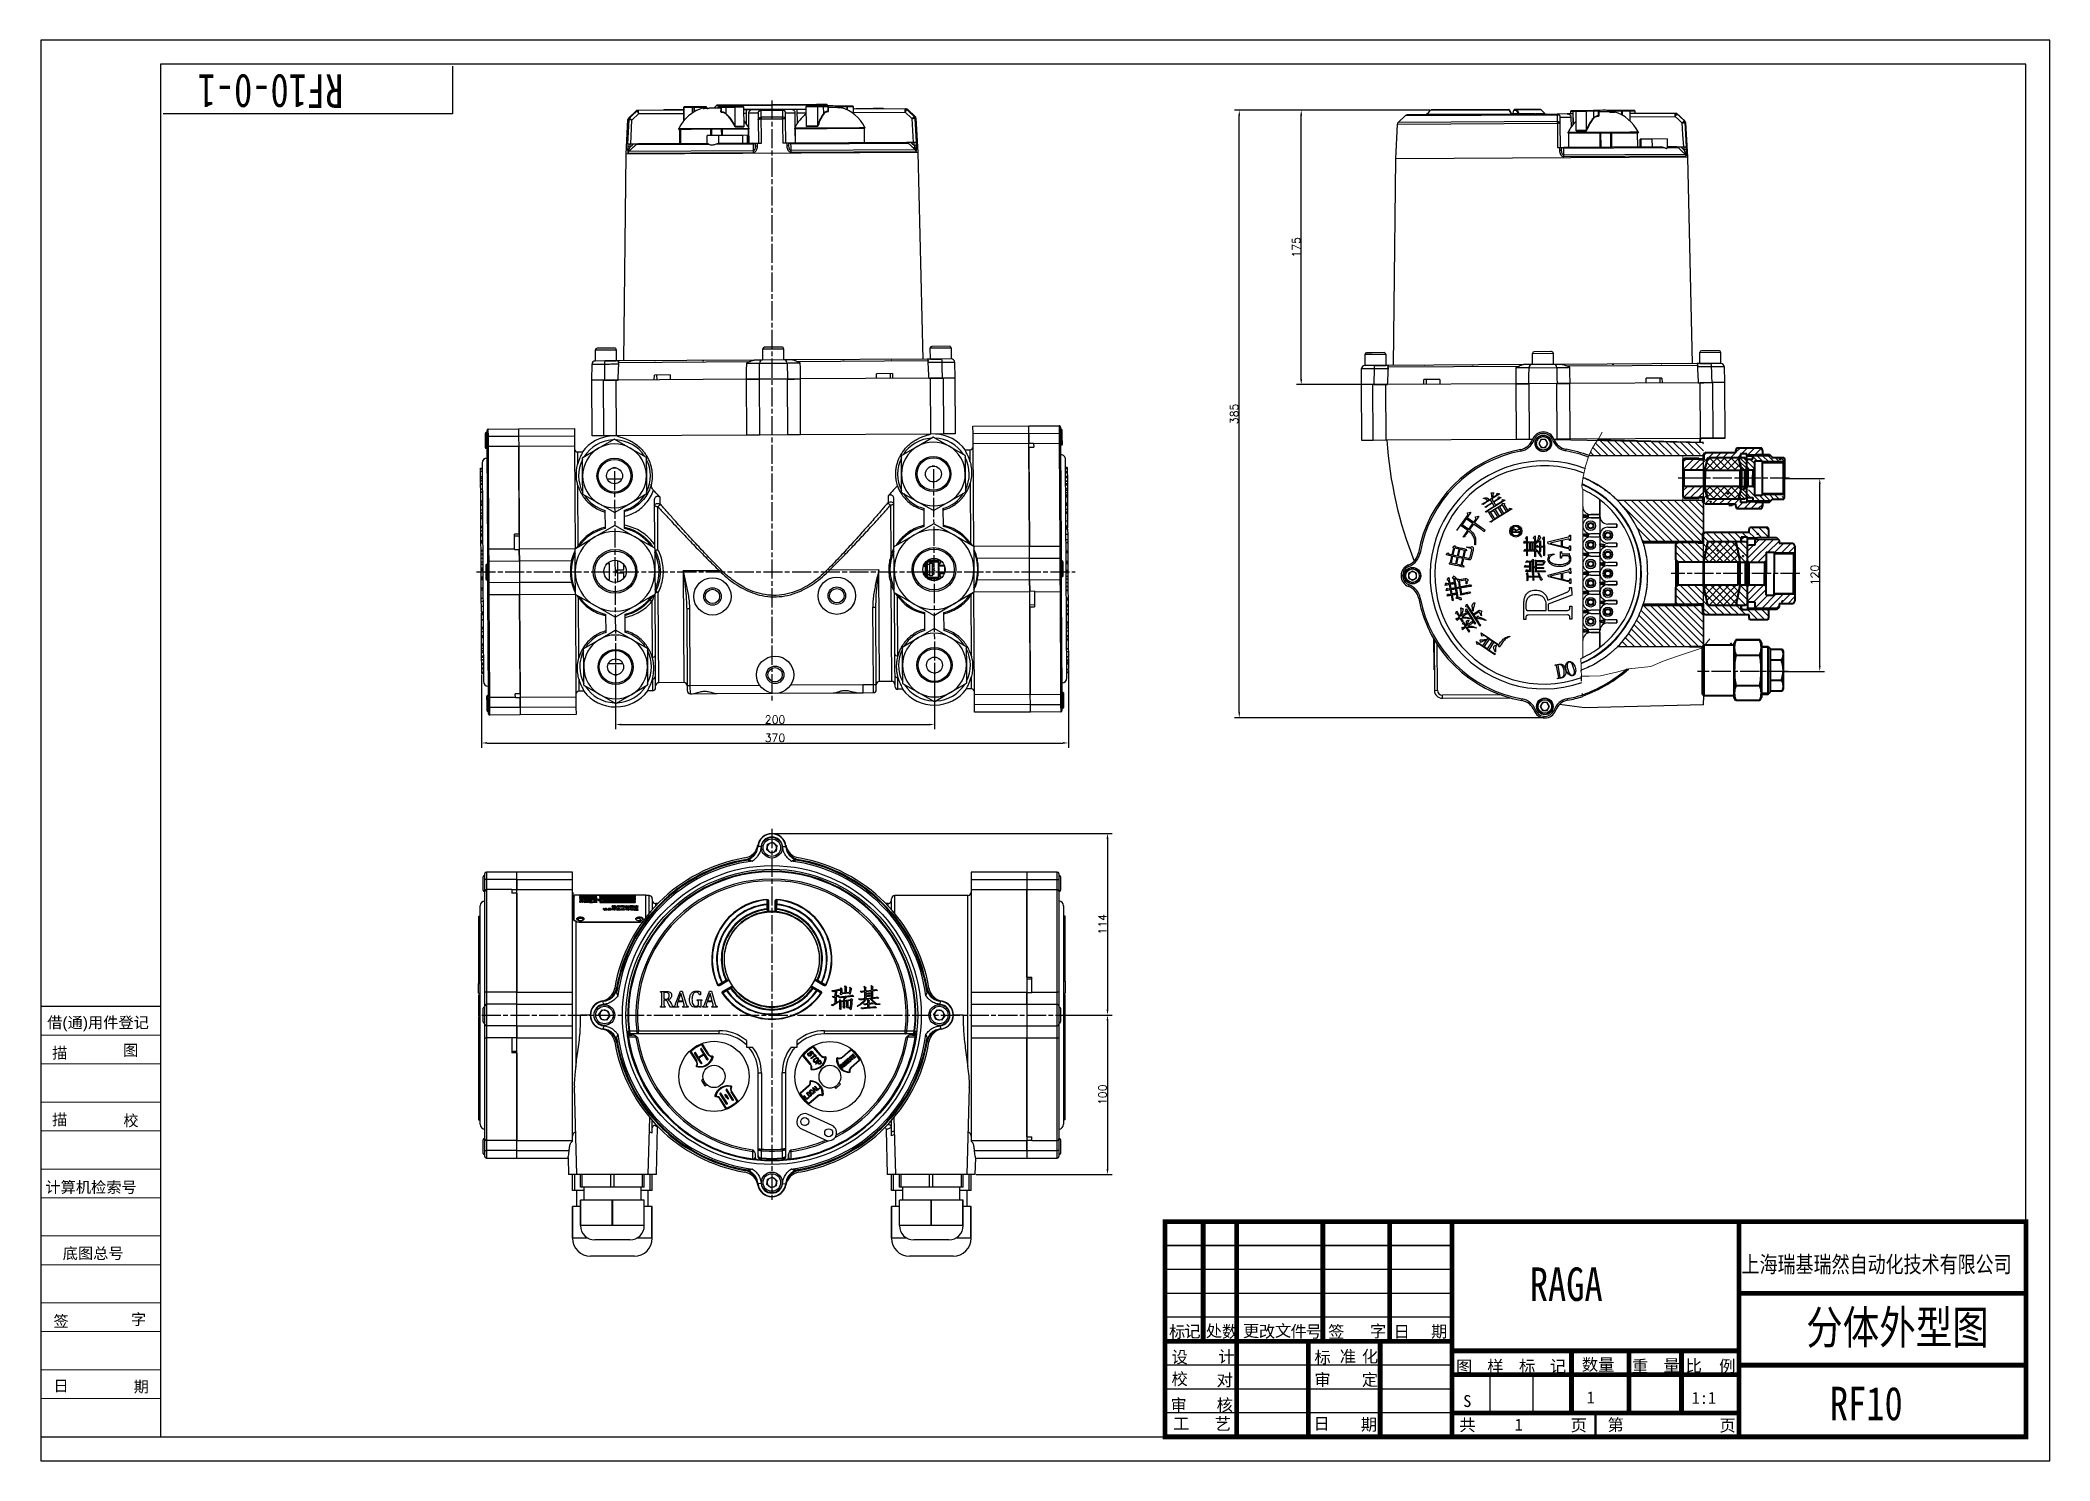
# Model space of a CAD drawing. Header units: millimetres. Extents: x 6533 to 7793, y 6972 to 7863.
import ezdxf

# ---------------------------------------------------------------- set-up
doc = ezdxf.new("R2010")
doc.units = ezdxf.units.MM
for name, pattern in [('AM_ISO08W050', [18, 12, -1.5, 3, -1.5]), ('DIVIDE2', [15.875, 6.35, -3.175, 0, -3.175, 0, -3.175]), ('PHANTOM2', [31.75, 15.875, -3.175, 3.175, -3.175, 3.175, -3.175])]:
    doc.linetypes.add(name, pattern=pattern)
for name, color, linetype, lineweight in [('0.7', 7, 'Continuous', 40), ('3SIZE', 3, 'Continuous', 15), ('AM_5', 3, 'Continuous', 25), ('AM_7', 4, 'AM_ISO08W050', 25), ('SD', 7, 'PHANTOM2', 13), ('双点划线', 6, 'DIVIDE2', 13), ('尺寸线', 3, 'Continuous', 15), ('标注', 3, 'Continuous', 13), ('标注线', 3, 'Continuous', 18), ('粗实线', 7, 'Continuous', 40)]:
    doc.layers.add(name, color=color, linetype=linetype, lineweight=lineweight)
for name, color, linetype in [('014', 3, 'Continuous'), ('030', 7, 'Continuous'), ('031', 7, 'Continuous'), ('075', 3, 'Continuous'), ('076', 2, 'Continuous'), ('078', 7, 'Continuous'), ('079', 3, 'Continuous'), ('081', 3, 'Continuous'), ('082', 4, 'Continuous'), ('091', 7, 'Continuous'), ('4-尺寸线', 3, 'Continuous')]:
    doc.layers.add(name, color=color, linetype=linetype)
doc.styles.add('STYLE5', font='SimSun.ttf', dxfattribs={"height": 3})
doc.styles.add('标注', font='txt.shx', dxfattribs={"height": 5})
doc.styles.add('英文3', font='arial.ttf')
doc.dimstyles.new('3.5-0.5', dxfattribs={"dimtxt": 5, "dimasz": 3.5, "dimexe": 3, "dimexo": 0.625, "dimtad": 1, "dimdsep": 46, "dimtxsty": '标注', "dimcen": 3.5, "dimaunit": 1, "dimadec": 0, "dimazin": 2, "dimtfac": 1, "dimtmove": 0, "dimatfit": 3, "dimfxl": 0, "dimarcsym": 0})
doc.dimstyles.new('3.5-0.5$0', dxfattribs={"dimtxt": 5, "dimasz": 3.5, "dimexe": 3, "dimexo": 0.625, "dimtad": 1, "dimdsep": 46, "dimtxsty": '标注', "dimcen": 3.5, "dimaunit": 1, "dimadec": 0, "dimazin": 2, "dimtfac": 1, "dimtmove": 0, "dimatfit": 3, "dimfxl": 0, "dimarcsym": 0})
pattern_1 = [(135, (8108.4385, 4540.1746), (-2.245064, -2.245064), [])]

msp = doc.modelspace()

# ---------------------------------------------------------------- texts
at = {"layer": '4-尺寸线', "style": 'STYLE5', "width": 0.8}
msp.add_text('RF10-0-1', height=21, rotation=180, dxfattribs=at).set_placement((6722.733, 7841.329))
for s, p in [('RAGA', (7466.865, 7072.079)), ('分体外型图', (7640.195, 7045.001)), ('RF10', (7655.062, 6997.247))]:
    msp.add_text(s, height=21, dxfattribs=at).set_placement(p)
at = {"layer": '4-尺寸线', "style": 'STYLE5'}
for s, p in [('S', (7425.102, 7005.545)), ('1:1', (7568.44, 7007.548))]:
    msp.add_text(s, height=7.5, dxfattribs=at).set_placement(p)
at = {"layer": 'SD', "linetype": 'ByBlock', "lineweight": 30, "style": 'STYLE5'}
for s, p in [('标', (7240.559, 7048.95)), ('记', (7250.164, 7049.258)), ('处', (7263.667, 7049.485)), ('数', (7273.789, 7049.073)), ('更', (7286.963, 7049.544)), ('改', (7296.925, 7049.132)), ('文', (7307.022, 7049.649)), ('件', (7316.786, 7049.19)), ('号', (7326.211, 7049.143)), ('签', (7340.384, 7048.989)), ('字', (7366.572, 7049.379)), ('日', (7381.434, 7049.047)), ('期', (7404.89, 7049.197)), ('设', (7242.138, 7033.124)), ('计', (7271.459, 7033.354)), ('标', (7331.789, 7032.887)), ('准', (7347.614, 7033.519)), ('化', (7361.511, 7033.508)), ('校', (7242.138, 7019.384)), ('对', (7270.415, 7018.652)), ('审', (7331.789, 7018.882)), ('定', (7361.511, 7018.886)), ('审', (7241.496, 7003.067)), ('核', (7270.415, 7003.057)), ('1', (7502.534, 7007.798)), ('工', (7243.155, 6991.361)), ('艺', (7269.202, 6991.224)), ('日', (7331.152, 6991.378)), ('期', (7360.875, 6990.805))]:
    msp.add_text(s, height=7.5, dxfattribs=at).set_placement(p)
at = {"layer": 'SD', "style": 'STYLE5'}
for s, p in [('图', (7420.555, 7027.193)), ('样', (7440.156, 7027.224)), ('标', (7460.078, 7027.351)), ('记', (7479.438, 7027.34)), ('数量', (7499.488, 7028.373)), ('重', (7530.931, 7027.374)), ('量', (7550.693, 7027.845)), ('比', (7564.59, 7027.673)), ('例', (7585.637, 7027.422)), ('共', (7422.65, 6990.533)), ('1', (7457.387, 6990.721)), ('页', (7492.459, 6990.362)), ('第', (7515.594, 6990.592)), ('页', (7585.804, 6990.201))]:
    msp.add_text(s, height=7.5, dxfattribs=at).set_placement(p)

# ---------------------------------------------------------------- blocks, each defined once
blk = doc.blocks.new('A')
at = {"layer": '3SIZE'}
for p, q in [((0, 84), (-25, 84)), ((0, 78), (-25, 78)), ((0, 70), (-25, 70)), ((0, 64), (-25, 64)), ((0, 56), (-25, 56)), ((0, 50), (-25, 50)), ((0, 42), (-25, 42)), ((0, 36), (-25, 36)), ((0, 28), (-25, 28)), ((0, 22), (-25, 22)), ((0, 14), (-25, 14)), ((0, 8), (-25, 8))]:
    blk.add_line(p, q, dxfattribs=at)
at = {"layer": '3SIZE', "const_width": 0.3}
for points in [[(0, 90), (-25, 90)], [(0, 0), (-25, 0)]]:
    blk.add_lwpolyline(points, dxfattribs=at)
at = {"layer": '3SIZE', "style": '英文3'}
for s, height, p in [('借(通)用件登记', 2.333, (-23.69, 85.47)), ('描', 2.33, (-22.65, 79.1)), ('图', 2.33, (-7.82, 79.65)), ('描', 2.33, (-22.65, 65.15)), ('校', 2.33, (-7.76, 64.95)), ('计算机检索号', 2.333, (-24.06, 51.04)), ('底图总号', 2.333, (-20.45, 37.21)), ('签', 2.33, (-22.37, 23.03)), ('字', 2.33, (-6.17, 23.4)), ('日', 2.33, (-22.37, 9.5)), ('期', 2.33, (-5.62, 9.32))]:
    blk.add_text(s, height=height, dxfattribs=at).set_placement(p)
blk = doc.blocks.new('A$C10B21CF3')
at = {"style": 'STYLE5', "width": 0.8}
blk.add_text('上海瑞基瑞然自动化技术有限公司', height=3, dxfattribs=at).set_placement((1.02, 1.23))
blk = doc.blocks.new('*D5')
at = {"layer": 'Defpoints', "color": 0, "transparency": 16777216}
for p in [(6809.4, 7465.6), (7177.5, 7467.1), (7177.5, 7422)]:
    blk.add_point(p, dxfattribs=at)
at = {"layer": '标注', "color": 0, "lineweight": -2, "transparency": 16777216}
for p, q in [((6809.4, 7464.9), (6809.4, 7419)), ((7177.5, 7466.5), (7177.5, 7419)), ((6812.9, 7422), (7174, 7422))]:
    blk.add_line(p, q, dxfattribs=at)
at = {"layer": '标注', "color": 0, "transparency": 16777216}
for points in [[(6812.9, 7422.6), (6812.9, 7421.5), (6809.4, 7422)], [(7174, 7422.6), (7174, 7421.5), (7177.5, 7422)]]:
    blk.add_solid(points, dxfattribs=at)
at = {"layer": '标注', "color": 0, "transparency": 16777216, "insert": (6993.4, 7425.2), "char_height": 5, "attachment_point": 5, "style": '标注'}
blk.add_mtext('370', dxfattribs=at)
blk = doc.blocks.new('*D6')
at = {"layer": 'AM_5', "color": 0, "lineweight": -2, "transparency": 16777216}
for p, q in [((7404.2, 7819), (7281.6, 7819)), ((7284.6, 7441.2), (7284.6, 7815.5)), ((7475.7, 7437.7), (7281.6, 7437.7))]:
    blk.add_line(p, q, dxfattribs=at)
at = {"layer": 'AM_5', "color": 0, "transparency": 16777216}
for points in [[(7284.1, 7815.5), (7285.2, 7815.5), (7284.6, 7819)], [(7284.1, 7441.2), (7285.2, 7441.2), (7284.6, 7437.7)]]:
    blk.add_solid(points, dxfattribs=at)
at = {"layer": 'Defpoints', "color": 0, "transparency": 16777216}
for p in [(7284.6, 7819), (7404.8, 7819), (7476.3, 7437.7)]:
    blk.add_point(p, dxfattribs=at)
at = {"layer": 'AM_5', "color": 0, "transparency": 16777216, "insert": (7281.5, 7628.4), "char_height": 5, "attachment_point": 5, "rotation": 90, "style": '标注'}
blk.add_mtext('385', dxfattribs=at)
blk = doc.blocks.new('*D7')
at = {"layer": 'AM_5', "color": 0, "lineweight": -2, "transparency": 16777216}
for p, q in [((7404.2, 7819), (7320.5, 7819)), ((7323.5, 7650.3), (7323.5, 7815.5)), ((7360.6, 7646.8), (7320.5, 7646.8))]:
    blk.add_line(p, q, dxfattribs=at)
at = {"layer": 'AM_5', "color": 0, "transparency": 16777216}
for points in [[(7322.9, 7815.5), (7324.1, 7815.5), (7323.5, 7819)], [(7322.9, 7650.3), (7324.1, 7650.3), (7323.5, 7646.8)]]:
    blk.add_solid(points, dxfattribs=at)
at = {"layer": 'Defpoints', "color": 0, "transparency": 16777216}
for p in [(7323.5, 7819), (7404.8, 7819), (7361.2, 7646.8)]:
    blk.add_point(p, dxfattribs=at)
at = {"layer": 'AM_5', "color": 0, "transparency": 16777216, "insert": (7320.4, 7732.9), "char_height": 5, "attachment_point": 5, "rotation": 90, "style": '标注'}
blk.add_mtext('175', dxfattribs=at)
blk = doc.blocks.new('*D8')
at = {"layer": 'AM_5', "color": 0, "lineweight": -2, "transparency": 16777216}
for p, q in [((7627.3, 7588), (7651.7, 7588)), ((7648.7, 7470.3), (7648.7, 7584.5)), ((7626.5, 7466.8), (7651.7, 7466.8))]:
    blk.add_line(p, q, dxfattribs=at)
at = {"layer": 'AM_5', "color": 0, "transparency": 16777216}
for points in [[(7648.2, 7584.5), (7649.3, 7584.5), (7648.7, 7588)], [(7648.2, 7470.3), (7649.3, 7470.3), (7648.7, 7466.8)]]:
    blk.add_solid(points, dxfattribs=at)
at = {"layer": 'Defpoints', "color": 0, "transparency": 16777216}
for p in [(7626.7, 7588), (7648.7, 7588), (7625.9, 7466.8)]:
    blk.add_point(p, dxfattribs=at)
at = {"layer": 'AM_5', "color": 0, "transparency": 16777216, "insert": (7645.6, 7527.4), "char_height": 5, "attachment_point": 5, "rotation": 90, "style": '标注'}
blk.add_mtext('120', dxfattribs=at)
blk = doc.blocks.new('*D9')
at = {"layer": 'AM_5', "color": 0, "lineweight": -2, "transparency": 16777216}
for p, q in [((6893.5, 7469.1), (6893.5, 7430.6)), ((7093.5, 7470.2), (7093.5, 7430.6)), ((6897, 7433.6), (7090, 7433.6))]:
    blk.add_line(p, q, dxfattribs=at)
at = {"layer": 'AM_5', "color": 0, "transparency": 16777216}
for points in [[(6897, 7434.1), (6897, 7433), (6893.5, 7433.6)], [(7090, 7434.1), (7090, 7433), (7093.5, 7433.6)]]:
    blk.add_solid(points, dxfattribs=at)
at = {"layer": 'Defpoints', "color": 0, "transparency": 16777216}
for p in [(6893.5, 7469.7), (7093.5, 7470.9), (7093.5, 7433.6)]:
    blk.add_point(p, dxfattribs=at)
at = {"layer": 'AM_5', "color": 0, "transparency": 16777216, "insert": (6993.5, 7436.7), "char_height": 5, "attachment_point": 5, "style": '标注'}
blk.add_mtext('200', dxfattribs=at)
blk = doc.blocks.new('*D10')
at = {"layer": 'AM_5', "color": 0, "lineweight": -2, "transparency": 16777216}
for p, q in [((7171.1, 7251.4), (7205, 7251.4)), ((7202, 7247.9), (7202, 7154.9)), ((7119.7, 7151.4), (7205, 7151.4))]:
    blk.add_line(p, q, dxfattribs=at)
at = {"layer": 'AM_5', "color": 0, "transparency": 16777216}
for points in [[(7201.4, 7247.9), (7202.6, 7247.9), (7202, 7251.4)], [(7201.4, 7154.9), (7202.6, 7154.9), (7202, 7151.4)]]:
    blk.add_solid(points, dxfattribs=at)
at = {"layer": 'Defpoints', "color": 0, "transparency": 16777216}
for p in [(7170.5, 7251.4), (7119, 7151.4), (7202, 7151.4)]:
    blk.add_point(p, dxfattribs=at)
at = {"layer": 'AM_5', "color": 0, "transparency": 16777216, "insert": (7198.9, 7201.4), "char_height": 5, "attachment_point": 5, "rotation": 90, "style": '标注'}
blk.add_mtext('100', dxfattribs=at)
blk = doc.blocks.new('*D11')
at = {"layer": 'AM_5', "color": 0, "linetype": 'ByBlock', "lineweight": -2, "transparency": 16777216}
for p, q in [((6992.1, 7365.3), (7205, 7365.3)), ((7202, 7361.8), (7202, 7254.9)), ((7172.1, 7251.4), (7205, 7251.4))]:
    blk.add_line(p, q, dxfattribs=at)
at = {"layer": 'AM_5', "color": 0, "transparency": 16777216}
for points in [[(7201.4, 7361.8), (7202.6, 7361.8), (7202, 7365.3)], [(7201.4, 7254.9), (7202.6, 7254.9), (7202, 7251.4)]]:
    blk.add_solid(points, dxfattribs=at)
at = {"layer": 'Defpoints', "color": 0, "transparency": 16777216}
for p in [(6991.5, 7365.3), (7171.5, 7251.4), (7202, 7251.4)]:
    blk.add_point(p, dxfattribs=at)
at = {"layer": 'AM_5', "color": 0, "transparency": 16777216, "insert": (7198.9, 7308.3), "char_height": 5, "attachment_point": 5, "rotation": 90, "style": '标注'}
blk.add_mtext('114', dxfattribs=at)

# ---------------------------------------------------------------- dimensions: what is measured, and where the dimension line sits
at = {"layer": 'AM_5'}
for base, p1, p2, text, picture, middle in [((7284.639, 7818.989), (7476.279, 7437.729), (7404.789, 7818.989), '385', '*D6', (7281.514, 7628.359)), ((7323.477, 7818.989), (7361.234, 7646.776), (7404.789, 7818.989), '175', '*D7', (7320.352, 7732.883)), ((7648.738, 7588.022), (7625.871, 7466.79), (7626.679, 7588.022), '120', '*D8', (7645.613, 7527.406)), ((7202.008, 7251.369), (6991.469, 7365.26), (7171.469, 7251.369), '114', '*D11', (7198.883, 7308.314))]:
    dim = msp.add_linear_dim(base=base, p1=p1, p2=p2, angle=90, text=text, dimstyle='3.5-0.5$0', override={"dimpost": '', "dimarcsym": 1}, dxfattribs=at)
    dim.commit()
    dim.dimension.update_dxf_attribs({"geometry": picture, "text_midpoint": middle})
dim = msp.add_linear_dim(base=(7093.477, 7433.552), p1=(6893.48, 7469.726), p2=(7093.477, 7470.868), dimstyle='3.5-0.5$0', override={"dimpost": '', "dimarcsym": 1}, dxfattribs=at)
dim.commit()
dim.dimension.update_dxf_attribs({"geometry": '*D9', "text_midpoint": (6993.478, 7436.677)})
dim = msp.add_linear_dim(base=(7202.008, 7151.369), p1=(7170.469, 7251.369), p2=(7119.039, 7151.369), angle=90, dimstyle='3.5-0.5$0', override={"dimpost": '', "dimarcsym": 1}, dxfattribs=at)
dim.commit()
dim.dimension.update_dxf_attribs({"geometry": '*D10', "text_midpoint": (7198.883, 7201.369)})
at = {"layer": '标注'}
dim = msp.add_linear_dim(base=(7177.5, 7422.042), p1=(6809.377, 7465.569), p2=(7177.5, 7467.077), text='370', dimstyle='3.5-0.5', override={"dimarcsym": 1}, dxfattribs=at)
dim.commit()
dim.dimension.update_dxf_attribs({"geometry": '*D5', "text_midpoint": (6993.438, 7425.167)})

# ---------------------------------------------------------------- hatches: boundary and pattern name
at = {"linetype": 'Continuous', "lineweight": 18}
h = msp.add_hatch(dxfattribs=at)
h.set_pattern_fill('ANSI31', color=3, angle=90, style=0)
h.set_pattern_definition(pattern_1)
edge = h.paths.add_edge_path(flags=0)
edge.add_spline(control_points=[(7509.765, 7612.362), (7531.779, 7611.784), (7553.792, 7611.205), (7575.805, 7610.626)], knot_values=[0.10874258, 0.10874258, 0.10874258, 0.10874258, 0.1748049, 0.1748049, 0.1748049, 0.1748049], weights=[1, 1, 1, 1], degree=3, periodic=0)
edge.add_line((7575.805, 7610.626), (7575.805, 7602.332))
edge.add_line((7575.805, 7602.332), (7575.253, 7602.332))
edge.add_spline(control_points=[(7575.253, 7602.332), (7575.238, 7602.358), (7575.224, 7602.383), (7575.209, 7602.409), (7575.195, 7602.434), (7575.18, 7602.46), (7575.166, 7602.485), (7575.151, 7602.51), (7575.137, 7602.536), (7575.122, 7602.561), (7575.108, 7602.587), (7575.093, 7602.612), (7575.079, 7602.638), (7575.064, 7602.663), (7575.05, 7602.688), (7575.035, 7602.714), (7575.021, 7602.739), (7575.006, 7602.765), (7574.992, 7602.79), (7574.969, 7602.83), (7574.946, 7602.871), (7574.923, 7602.911)], knot_values=[0, 0, 0, 0, 0.00008784, 0.00008784, 0.00008784, 0.00017568, 0.00017568, 0.00017568, 0.00026352, 0.00026352, 0.00026352, 0.00035136, 0.00035136, 0.00035136, 0.00043921, 0.00043921, 0.00043921, 0.00052705, 0.00052705, 0.00052705, 0.00066577, 0.00066577, 0.00066577, 0.00066577], weights=[1, 1, 1, 1, 1, 1, 1, 1, 1, 1, 1, 1, 1, 1, 1, 1, 1, 1, 1, 1, 1, 1], degree=3, periodic=0)
edge.add_line((7574.923, 7602.911), (7574.791, 7602.911))
edge.add_spline(control_points=[(7574.791, 7602.911), (7574.776, 7602.885), (7574.761, 7602.86), (7574.747, 7602.835), (7574.732, 7602.809), (7574.718, 7602.784), (7574.703, 7602.758), (7574.689, 7602.733), (7574.674, 7602.708), (7574.66, 7602.682), (7574.645, 7602.657), (7574.63, 7602.631), (7574.616, 7602.606), (7574.601, 7602.581), (7574.587, 7602.555), (7574.572, 7602.53), (7574.558, 7602.504), (7574.543, 7602.479), (7574.528, 7602.454), (7574.505, 7602.413), (7574.482, 7602.373), (7574.459, 7602.332)], knot_values=[0, 0, 0, 0, 0.00008784, 0.00008784, 0.00008784, 0.00017568, 0.00017568, 0.00017568, 0.00026352, 0.00026352, 0.00026352, 0.00035136, 0.00035136, 0.00035136, 0.00043921, 0.00043921, 0.00043921, 0.00052705, 0.00052705, 0.00052705, 0.00066668, 0.00066668, 0.00066668, 0.00066668], weights=[1, 1, 1, 1, 1, 1, 1, 1, 1, 1, 1, 1, 1, 1, 1, 1, 1, 1, 1, 1, 1, 1], degree=3, periodic=0)
edge.add_line((7574.459, 7602.332), (7574.194, 7602.332))
edge.add_spline(control_points=[(7574.194, 7602.332), (7574.165, 7602.383), (7574.136, 7602.434), (7574.107, 7602.485), (7574.078, 7602.536), (7574.049, 7602.587), (7574.02, 7602.638), (7573.968, 7602.729), (7573.917, 7602.82), (7573.865, 7602.911)], knot_values=[0, 0, 0, 0, 0.00017568, 0.00017568, 0.00017568, 0.00035136, 0.00035136, 0.00035136, 0.00066577, 0.00066577, 0.00066577, 0.00066577], weights=[1, 1, 1, 1, 1, 1, 1, 1, 1, 1], degree=3, periodic=0)
edge.add_line((7573.865, 7602.911), (7573.732, 7602.911))
edge.add_spline(control_points=[(7573.732, 7602.911), (7573.703, 7602.86), (7573.674, 7602.809), (7573.645, 7602.758), (7573.616, 7602.708), (7573.587, 7602.657), (7573.557, 7602.606), (7573.505, 7602.515), (7573.453, 7602.424), (7573.401, 7602.332)], knot_values=[0, 0, 0, 0, 0.00017568, 0.00017568, 0.00017568, 0.00035136, 0.00035136, 0.00035136, 0.00066668, 0.00066668, 0.00066668, 0.00066668], weights=[1, 1, 1, 1, 1, 1, 1, 1, 1, 1], degree=3, periodic=0)
edge.add_line((7573.401, 7602.332), (7573.136, 7602.332))
edge.add_spline(control_points=[(7573.136, 7602.332), (7573.107, 7602.383), (7573.078, 7602.434), (7573.049, 7602.485), (7573.02, 7602.536), (7572.991, 7602.587), (7572.962, 7602.638), (7572.91, 7602.729), (7572.858, 7602.82), (7572.806, 7602.911)], knot_values=[0, 0, 0, 0, 0.00017568, 0.00017568, 0.00017568, 0.00035136, 0.00035136, 0.00035136, 0.00066577, 0.00066577, 0.00066577, 0.00066577], weights=[1, 1, 1, 1, 1, 1, 1, 1, 1, 1], degree=3, periodic=0)
edge.add_line((7572.806, 7602.911), (7572.674, 7602.911))
edge.add_spline(control_points=[(7572.674, 7602.911), (7572.645, 7602.86), (7572.616, 7602.809), (7572.587, 7602.758), (7572.557, 7602.708), (7572.528, 7602.657), (7572.499, 7602.606), (7572.447, 7602.515), (7572.395, 7602.424), (7572.342, 7602.332)], knot_values=[0, 0, 0, 0, 0.00017568, 0.00017568, 0.00017568, 0.00035136, 0.00035136, 0.00035136, 0.00066668, 0.00066668, 0.00066668, 0.00066668], weights=[1, 1, 1, 1, 1, 1, 1, 1, 1, 1], degree=3, periodic=0)
edge.add_line((7572.342, 7602.332), (7572.078, 7602.332))
edge.add_spline(control_points=[(7572.078, 7602.332), (7572.049, 7602.383), (7572.02, 7602.434), (7571.991, 7602.485), (7571.962, 7602.536), (7571.933, 7602.587), (7571.904, 7602.638), (7571.852, 7602.729), (7571.8, 7602.82), (7571.748, 7602.911)], knot_values=[0, 0, 0, 0, 0.00017568, 0.00017568, 0.00017568, 0.00035136, 0.00035136, 0.00035136, 0.00066577, 0.00066577, 0.00066577, 0.00066577], weights=[1, 1, 1, 1, 1, 1, 1, 1, 1, 1], degree=3, periodic=0)
edge.add_line((7571.748, 7602.911), (7571.616, 7602.911))
edge.add_spline(control_points=[(7571.616, 7602.911), (7571.586, 7602.86), (7571.557, 7602.809), (7571.528, 7602.758), (7571.499, 7602.708), (7571.47, 7602.657), (7571.441, 7602.606), (7571.389, 7602.515), (7571.336, 7602.424), (7571.284, 7602.332)], knot_values=[0, 0, 0, 0, 0.00017568, 0.00017568, 0.00017568, 0.00035136, 0.00035136, 0.00035136, 0.00066668, 0.00066668, 0.00066668, 0.00066668], weights=[1, 1, 1, 1, 1, 1, 1, 1, 1, 1], degree=3, periodic=0)
edge.add_line((7571.284, 7602.332), (7571.019, 7602.332))
edge.add_spline(control_points=[(7571.019, 7602.332), (7570.99, 7602.383), (7570.961, 7602.434), (7570.932, 7602.485), (7570.903, 7602.536), (7570.874, 7602.587), (7570.845, 7602.638), (7570.793, 7602.729), (7570.742, 7602.82), (7570.69, 7602.911)], knot_values=[0, 0, 0, 0, 0.00017568, 0.00017568, 0.00017568, 0.00035136, 0.00035136, 0.00035136, 0.00066577, 0.00066577, 0.00066577, 0.00066577], weights=[1, 1, 1, 1, 1, 1, 1, 1, 1, 1], degree=3, periodic=0)
edge.add_line((7570.69, 7602.911), (7570.557, 7602.911))
edge.add_spline(control_points=[(7570.557, 7602.911), (7570.528, 7602.86), (7570.499, 7602.809), (7570.47, 7602.758), (7570.441, 7602.708), (7570.412, 7602.657), (7570.382, 7602.606), (7570.33, 7602.515), (7570.278, 7602.424), (7570.226, 7602.332)], knot_values=[0, 0, 0, 0, 0.00017568, 0.00017568, 0.00017568, 0.00035136, 0.00035136, 0.00035136, 0.00066668, 0.00066668, 0.00066668, 0.00066668], weights=[1, 1, 1, 1, 1, 1, 1, 1, 1, 1], degree=3, periodic=0)
edge.add_line((7570.226, 7602.332), (7569.961, 7602.332))
edge.add_spline(control_points=[(7569.961, 7602.332), (7569.932, 7602.383), (7569.903, 7602.434), (7569.874, 7602.485), (7569.845, 7602.536), (7569.816, 7602.587), (7569.787, 7602.638), (7569.735, 7602.729), (7569.683, 7602.82), (7569.631, 7602.911)], knot_values=[0, 0, 0, 0, 0.00017568, 0.00017568, 0.00017568, 0.00035136, 0.00035136, 0.00035136, 0.00066577, 0.00066577, 0.00066577, 0.00066577], weights=[1, 1, 1, 1, 1, 1, 1, 1, 1, 1], degree=3, periodic=0)
edge.add_line((7569.631, 7602.911), (7569.499, 7602.911))
edge.add_spline(control_points=[(7569.499, 7602.911), (7569.47, 7602.86), (7569.441, 7602.809), (7569.412, 7602.758), (7569.382, 7602.708), (7569.353, 7602.657), (7569.324, 7602.606), (7569.272, 7602.515), (7569.22, 7602.424), (7569.167, 7602.332)], knot_values=[0, 0, 0, 0, 0.00017568, 0.00017568, 0.00017568, 0.00035136, 0.00035136, 0.00035136, 0.00066668, 0.00066668, 0.00066668, 0.00066668], weights=[1, 1, 1, 1, 1, 1, 1, 1, 1, 1], degree=3, periodic=0)
edge.add_line((7569.167, 7602.332), (7568.903, 7602.332))
edge.add_spline(control_points=[(7568.903, 7602.332), (7568.874, 7602.383), (7568.845, 7602.434), (7568.816, 7602.485), (7568.787, 7602.536), (7568.758, 7602.587), (7568.729, 7602.638), (7568.677, 7602.729), (7568.625, 7602.82), (7568.573, 7602.911)], knot_values=[0, 0, 0, 0, 0.00017568, 0.00017568, 0.00017568, 0.00035136, 0.00035136, 0.00035136, 0.00066577, 0.00066577, 0.00066577, 0.00066577], weights=[1, 1, 1, 1, 1, 1, 1, 1, 1, 1], degree=3, periodic=0)
edge.add_line((7568.573, 7602.911), (7568.441, 7602.911))
edge.add_spline(control_points=[(7568.441, 7602.911), (7568.411, 7602.86), (7568.382, 7602.809), (7568.353, 7602.758), (7568.324, 7602.708), (7568.295, 7602.657), (7568.266, 7602.606), (7568.214, 7602.515), (7568.161, 7602.424), (7568.109, 7602.332)], knot_values=[0, 0, 0, 0, 0.00017568, 0.00017568, 0.00017568, 0.00035136, 0.00035136, 0.00035136, 0.00066668, 0.00066668, 0.00066668, 0.00066668], weights=[1, 1, 1, 1, 1, 1, 1, 1, 1, 1], degree=3, periodic=0)
edge.add_line((7568.109, 7602.332), (7567.844, 7602.332))
edge.add_spline(control_points=[(7567.844, 7602.332), (7567.815, 7602.383), (7567.786, 7602.434), (7567.757, 7602.485), (7567.728, 7602.536), (7567.699, 7602.587), (7567.67, 7602.638), (7567.618, 7602.729), (7567.567, 7602.82), (7567.515, 7602.911)], knot_values=[0, 0, 0, 0, 0.00017568, 0.00017568, 0.00017568, 0.00035136, 0.00035136, 0.00035136, 0.00066577, 0.00066577, 0.00066577, 0.00066577], weights=[1, 1, 1, 1, 1, 1, 1, 1, 1, 1], degree=3, periodic=0)
edge.add_line((7567.515, 7602.911), (7567.382, 7602.911))
edge.add_spline(control_points=[(7567.382, 7602.911), (7567.353, 7602.86), (7567.324, 7602.809), (7567.295, 7602.758), (7567.266, 7602.708), (7567.237, 7602.657), (7567.207, 7602.606), (7567.155, 7602.515), (7567.103, 7602.424), (7567.051, 7602.332)], knot_values=[0, 0, 0, 0, 0.00017568, 0.00017568, 0.00017568, 0.00035136, 0.00035136, 0.00035136, 0.00066668, 0.00066668, 0.00066668, 0.00066668], weights=[1, 1, 1, 1, 1, 1, 1, 1, 1, 1], degree=3, periodic=0)
edge.add_line((7567.051, 7602.332), (7566.786, 7602.332))
edge.add_spline(control_points=[(7566.786, 7602.332), (7566.757, 7602.383), (7566.728, 7602.434), (7566.699, 7602.485), (7566.67, 7602.536), (7566.641, 7602.587), (7566.612, 7602.638), (7566.56, 7602.729), (7566.508, 7602.82), (7566.456, 7602.911)], knot_values=[0, 0, 0, 0, 0.00017568, 0.00017568, 0.00017568, 0.00035136, 0.00035136, 0.00035136, 0.00066577, 0.00066577, 0.00066577, 0.00066577], weights=[1, 1, 1, 1, 1, 1, 1, 1, 1, 1], degree=3, periodic=0)
edge.add_line((7566.456, 7602.911), (7566.324, 7602.911))
edge.add_spline(control_points=[(7566.324, 7602.911), (7566.295, 7602.86), (7566.266, 7602.809), (7566.237, 7602.758), (7566.207, 7602.708), (7566.178, 7602.657), (7566.149, 7602.606), (7566.097, 7602.515), (7566.045, 7602.424), (7565.992, 7602.332)], knot_values=[0, 0, 0, 0, 0.00017568, 0.00017568, 0.00017568, 0.00035136, 0.00035136, 0.00035136, 0.00066668, 0.00066668, 0.00066668, 0.00066668], weights=[1, 1, 1, 1, 1, 1, 1, 1, 1, 1], degree=3, periodic=0)
edge.add_line((7565.992, 7602.332), (7565.728, 7602.332))
edge.add_spline(control_points=[(7565.728, 7602.332), (7565.699, 7602.383), (7565.67, 7602.434), (7565.641, 7602.485), (7565.612, 7602.536), (7565.583, 7602.587), (7565.554, 7602.638), (7565.502, 7602.729), (7565.45, 7602.82), (7565.398, 7602.911)], knot_values=[0, 0, 0, 0, 0.00017568, 0.00017568, 0.00017568, 0.00035136, 0.00035136, 0.00035136, 0.00066577, 0.00066577, 0.00066577, 0.00066577], weights=[1, 1, 1, 1, 1, 1, 1, 1, 1, 1], degree=3, periodic=0)
edge.add_line((7565.398, 7602.911), (7565.266, 7602.911))
edge.add_spline(control_points=[(7565.266, 7602.911), (7565.236, 7602.86), (7565.207, 7602.809), (7565.178, 7602.758), (7565.149, 7602.708), (7565.12, 7602.657), (7565.091, 7602.606), (7565.039, 7602.515), (7564.986, 7602.424), (7564.934, 7602.332)], knot_values=[0, 0, 0, 0, 0.00017568, 0.00017568, 0.00017568, 0.00035136, 0.00035136, 0.00035136, 0.00066668, 0.00066668, 0.00066668, 0.00066668], weights=[1, 1, 1, 1, 1, 1, 1, 1, 1, 1], degree=3, periodic=0)
edge.add_line((7564.934, 7602.332), (7564.669, 7602.332))
edge.add_spline(control_points=[(7564.669, 7602.332), (7564.64, 7602.383), (7564.611, 7602.434), (7564.582, 7602.485), (7564.553, 7602.536), (7564.524, 7602.587), (7564.495, 7602.638), (7564.443, 7602.729), (7564.392, 7602.82), (7564.34, 7602.911)], knot_values=[0, 0, 0, 0, 0.00017568, 0.00017568, 0.00017568, 0.00035136, 0.00035136, 0.00035136, 0.00066577, 0.00066577, 0.00066577, 0.00066577], weights=[1, 1, 1, 1, 1, 1, 1, 1, 1, 1], degree=3, periodic=0)
edge.add_line((7564.34, 7602.911), (7564.207, 7602.911))
edge.add_spline(control_points=[(7564.207, 7602.911), (7564.178, 7602.86), (7564.149, 7602.809), (7564.12, 7602.758), (7564.091, 7602.708), (7564.062, 7602.657), (7564.032, 7602.606), (7563.98, 7602.515), (7563.928, 7602.424), (7563.876, 7602.332)], knot_values=[0, 0, 0, 0, 0.00017568, 0.00017568, 0.00017568, 0.00035136, 0.00035136, 0.00035136, 0.00066668, 0.00066668, 0.00066668, 0.00066668], weights=[1, 1, 1, 1, 1, 1, 1, 1, 1, 1], degree=3, periodic=0)
edge.add_line((7563.876, 7602.332), (7563.611, 7602.332))
edge.add_spline(control_points=[(7563.611, 7602.332), (7563.582, 7602.383), (7563.553, 7602.434), (7563.524, 7602.485), (7563.495, 7602.536), (7563.466, 7602.587), (7563.437, 7602.638), (7563.385, 7602.729), (7563.333, 7602.82), (7563.281, 7602.911)], knot_values=[0, 0, 0, 0, 0.00017568, 0.00017568, 0.00017568, 0.00035136, 0.00035136, 0.00035136, 0.00066577, 0.00066577, 0.00066577, 0.00066577], weights=[1, 1, 1, 1, 1, 1, 1, 1, 1, 1], degree=3, periodic=0)
edge.add_line((7563.281, 7602.911), (7563.149, 7602.911))
edge.add_spline(control_points=[(7563.149, 7602.911), (7563.12, 7602.86), (7563.091, 7602.809), (7563.062, 7602.758), (7563.032, 7602.708), (7563.003, 7602.657), (7562.974, 7602.606), (7562.922, 7602.515), (7562.87, 7602.424), (7562.817, 7602.332)], knot_values=[0, 0, 0, 0, 0.00017568, 0.00017568, 0.00017568, 0.00035136, 0.00035136, 0.00035136, 0.00066668, 0.00066668, 0.00066668, 0.00066668], weights=[1, 1, 1, 1, 1, 1, 1, 1, 1, 1], degree=3, periodic=0)
edge.add_line((7562.817, 7602.332), (7562.553, 7602.332))
edge.add_spline(control_points=[(7562.553, 7602.332), (7562.524, 7602.383), (7562.495, 7602.434), (7562.466, 7602.485), (7562.437, 7602.536), (7562.408, 7602.587), (7562.379, 7602.638), (7562.327, 7602.729), (7562.275, 7602.82), (7562.223, 7602.911)], knot_values=[0, 0, 0, 0, 0.00017568, 0.00017568, 0.00017568, 0.00035136, 0.00035136, 0.00035136, 0.00066577, 0.00066577, 0.00066577, 0.00066577], weights=[1, 1, 1, 1, 1, 1, 1, 1, 1, 1], degree=3, periodic=0)
edge.add_line((7562.223, 7602.911), (7562.091, 7602.911))
edge.add_spline(control_points=[(7562.091, 7602.911), (7562.061, 7602.86), (7562.032, 7602.809), (7562.003, 7602.758), (7561.974, 7602.708), (7561.945, 7602.657), (7561.916, 7602.606), (7561.864, 7602.515), (7561.811, 7602.424), (7561.759, 7602.332)], knot_values=[0, 0, 0, 0, 0.00017568, 0.00017568, 0.00017568, 0.00035136, 0.00035136, 0.00035136, 0.00066668, 0.00066668, 0.00066668, 0.00066668], weights=[1, 1, 1, 1, 1, 1, 1, 1, 1, 1], degree=3, periodic=0)
edge.add_line((7561.759, 7602.332), (7561.494, 7602.332))
edge.add_spline(control_points=[(7561.494, 7602.332), (7561.465, 7602.383), (7561.436, 7602.434), (7561.407, 7602.485), (7561.378, 7602.536), (7561.349, 7602.587), (7561.32, 7602.638), (7561.268, 7602.729), (7561.217, 7602.82), (7561.165, 7602.911)], knot_values=[0, 0, 0, 0, 0.00017568, 0.00017568, 0.00017568, 0.00035136, 0.00035136, 0.00035136, 0.00066577, 0.00066577, 0.00066577, 0.00066577], weights=[1, 1, 1, 1, 1, 1, 1, 1, 1, 1], degree=3, periodic=0)
edge.add_line((7561.165, 7602.911), (7561.032, 7602.911))
edge.add_spline(control_points=[(7561.032, 7602.911), (7561.003, 7602.86), (7560.974, 7602.809), (7560.945, 7602.758), (7560.916, 7602.708), (7560.887, 7602.657), (7560.857, 7602.606), (7560.805, 7602.515), (7560.753, 7602.424), (7560.701, 7602.332)], knot_values=[0, 0, 0, 0, 0.00017568, 0.00017568, 0.00017568, 0.00035136, 0.00035136, 0.00035136, 0.00066668, 0.00066668, 0.00066668, 0.00066668], weights=[1, 1, 1, 1, 1, 1, 1, 1, 1, 1], degree=3, periodic=0)
edge.add_line((7560.701, 7602.332), (7560.436, 7602.332))
edge.add_spline(control_points=[(7560.436, 7602.332), (7560.407, 7602.383), (7560.378, 7602.434), (7560.349, 7602.485), (7560.32, 7602.536), (7560.291, 7602.587), (7560.262, 7602.638), (7560.21, 7602.729), (7560.158, 7602.82), (7560.106, 7602.911)], knot_values=[0, 0, 0, 0, 0.00017568, 0.00017568, 0.00017568, 0.00035136, 0.00035136, 0.00035136, 0.00066577, 0.00066577, 0.00066577, 0.00066577], weights=[1, 1, 1, 1, 1, 1, 1, 1, 1, 1], degree=3, periodic=0)
edge.add_line((7560.106, 7602.911), (7559.974, 7602.911))
edge.add_spline(control_points=[(7559.974, 7602.911), (7559.945, 7602.86), (7559.916, 7602.809), (7559.887, 7602.758), (7559.857, 7602.708), (7559.828, 7602.657), (7559.799, 7602.606), (7559.747, 7602.515), (7559.695, 7602.424), (7559.642, 7602.332)], knot_values=[0, 0, 0, 0, 0.00017568, 0.00017568, 0.00017568, 0.00035136, 0.00035136, 0.00035136, 0.00066668, 0.00066668, 0.00066668, 0.00066668], weights=[1, 1, 1, 1, 1, 1, 1, 1, 1, 1], degree=3, periodic=0)
edge.add_line((7559.642, 7602.332), (7559.378, 7602.332))
edge.add_spline(control_points=[(7559.378, 7602.332), (7559.349, 7602.383), (7559.32, 7602.434), (7559.291, 7602.485), (7559.262, 7602.536), (7559.233, 7602.587), (7559.204, 7602.638), (7559.152, 7602.729), (7559.1, 7602.82), (7559.048, 7602.911)], knot_values=[0, 0, 0, 0, 0.00017568, 0.00017568, 0.00017568, 0.00035136, 0.00035136, 0.00035136, 0.00066577, 0.00066577, 0.00066577, 0.00066577], weights=[1, 1, 1, 1, 1, 1, 1, 1, 1, 1], degree=3, periodic=0)
edge.add_line((7559.048, 7602.911), (7558.916, 7602.911))
edge.add_spline(control_points=[(7558.916, 7602.911), (7558.886, 7602.86), (7558.857, 7602.809), (7558.828, 7602.758), (7558.799, 7602.708), (7558.77, 7602.657), (7558.741, 7602.606), (7558.689, 7602.515), (7558.636, 7602.424), (7558.584, 7602.332)], knot_values=[0, 0, 0, 0, 0.00017568, 0.00017568, 0.00017568, 0.00035136, 0.00035136, 0.00035136, 0.00066668, 0.00066668, 0.00066668, 0.00066668], weights=[1, 1, 1, 1, 1, 1, 1, 1, 1, 1], degree=3, periodic=0)
edge.add_line((7558.584, 7602.332), (7558.319, 7602.332))
edge.add_spline(control_points=[(7558.319, 7602.332), (7558.29, 7602.383), (7558.261, 7602.434), (7558.232, 7602.485), (7558.203, 7602.536), (7558.174, 7602.587), (7558.145, 7602.638), (7558.093, 7602.729), (7558.042, 7602.82), (7557.99, 7602.911)], knot_values=[0, 0, 0, 0, 0.00017568, 0.00017568, 0.00017568, 0.00035136, 0.00035136, 0.00035136, 0.00066577, 0.00066577, 0.00066577, 0.00066577], weights=[1, 1, 1, 1, 1, 1, 1, 1, 1, 1], degree=3, periodic=0)
edge.add_line((7557.99, 7602.911), (7557.857, 7602.911))
edge.add_spline(control_points=[(7557.857, 7602.911), (7557.828, 7602.86), (7557.799, 7602.809), (7557.77, 7602.758), (7557.741, 7602.708), (7557.712, 7602.657), (7557.682, 7602.606), (7557.63, 7602.515), (7557.578, 7602.424), (7557.526, 7602.332)], knot_values=[0, 0, 0, 0, 0.00017568, 0.00017568, 0.00017568, 0.00035136, 0.00035136, 0.00035136, 0.00066668, 0.00066668, 0.00066668, 0.00066668], weights=[1, 1, 1, 1, 1, 1, 1, 1, 1, 1], degree=3, periodic=0)
edge.add_line((7557.526, 7602.332), (7557.261, 7602.332))
edge.add_spline(control_points=[(7557.261, 7602.332), (7557.232, 7602.383), (7557.203, 7602.434), (7557.174, 7602.485), (7557.145, 7602.536), (7557.116, 7602.587), (7557.087, 7602.638), (7557.035, 7602.729), (7556.983, 7602.82), (7556.931, 7602.911)], knot_values=[0, 0, 0, 0, 0.00017568, 0.00017568, 0.00017568, 0.00035136, 0.00035136, 0.00035136, 0.00066577, 0.00066577, 0.00066577, 0.00066577], weights=[1, 1, 1, 1, 1, 1, 1, 1, 1, 1], degree=3, periodic=0)
edge.add_line((7556.931, 7602.911), (7556.799, 7602.911))
edge.add_spline(control_points=[(7556.799, 7602.911), (7556.77, 7602.86), (7556.741, 7602.809), (7556.712, 7602.758), (7556.682, 7602.708), (7556.653, 7602.657), (7556.624, 7602.606), (7556.572, 7602.515), (7556.52, 7602.424), (7556.467, 7602.332)], knot_values=[0, 0, 0, 0, 0.00017568, 0.00017568, 0.00017568, 0.00035136, 0.00035136, 0.00035136, 0.00066668, 0.00066668, 0.00066668, 0.00066668], weights=[1, 1, 1, 1, 1, 1, 1, 1, 1, 1], degree=3, periodic=0)
edge.add_line((7556.467, 7602.332), (7556.203, 7602.332))
edge.add_spline(control_points=[(7556.203, 7602.332), (7556.174, 7602.383), (7556.145, 7602.434), (7556.116, 7602.485), (7556.087, 7602.536), (7556.058, 7602.587), (7556.029, 7602.638), (7555.977, 7602.729), (7555.925, 7602.82), (7555.873, 7602.911)], knot_values=[0, 0, 0, 0, 0.00017568, 0.00017568, 0.00017568, 0.00035136, 0.00035136, 0.00035136, 0.00066577, 0.00066577, 0.00066577, 0.00066577], weights=[1, 1, 1, 1, 1, 1, 1, 1, 1, 1], degree=3, periodic=0)
edge.add_line((7555.873, 7602.911), (7555.741, 7602.911))
edge.add_spline(control_points=[(7555.741, 7602.911), (7555.711, 7602.86), (7555.682, 7602.809), (7555.653, 7602.758), (7555.624, 7602.708), (7555.595, 7602.657), (7555.566, 7602.606), (7555.514, 7602.515), (7555.461, 7602.424), (7555.409, 7602.332)], knot_values=[0, 0, 0, 0, 0.00017568, 0.00017568, 0.00017568, 0.00035136, 0.00035136, 0.00035136, 0.00066668, 0.00066668, 0.00066668, 0.00066668], weights=[1, 1, 1, 1, 1, 1, 1, 1, 1, 1], degree=3, periodic=0)
edge.add_line((7555.409, 7602.332), (7555.144, 7602.332))
edge.add_spline(control_points=[(7555.144, 7602.332), (7555.115, 7602.383), (7555.086, 7602.434), (7555.057, 7602.485), (7555.028, 7602.536), (7554.999, 7602.587), (7554.97, 7602.638), (7554.918, 7602.729), (7554.867, 7602.82), (7554.815, 7602.911)], knot_values=[0, 0, 0, 0, 0.00017568, 0.00017568, 0.00017568, 0.00035136, 0.00035136, 0.00035136, 0.00066577, 0.00066577, 0.00066577, 0.00066577], weights=[1, 1, 1, 1, 1, 1, 1, 1, 1, 1], degree=3, periodic=0)
edge.add_line((7554.815, 7602.911), (7554.682, 7602.911))
edge.add_spline(control_points=[(7554.682, 7602.911), (7554.653, 7602.86), (7554.624, 7602.809), (7554.595, 7602.758), (7554.566, 7602.708), (7554.537, 7602.657), (7554.507, 7602.606), (7554.455, 7602.515), (7554.403, 7602.424), (7554.351, 7602.332)], knot_values=[0, 0, 0, 0, 0.00017568, 0.00017568, 0.00017568, 0.00035136, 0.00035136, 0.00035136, 0.00066668, 0.00066668, 0.00066668, 0.00066668], weights=[1, 1, 1, 1, 1, 1, 1, 1, 1, 1], degree=3, periodic=0)
edge.add_line((7554.351, 7602.332), (7554.086, 7602.332))
edge.add_spline(control_points=[(7554.086, 7602.332), (7554.057, 7602.383), (7554.028, 7602.434), (7553.999, 7602.485), (7553.97, 7602.536), (7553.941, 7602.587), (7553.912, 7602.638), (7553.86, 7602.729), (7553.808, 7602.82), (7553.756, 7602.911)], knot_values=[0, 0, 0, 0, 0.00017568, 0.00017568, 0.00017568, 0.00035136, 0.00035136, 0.00035136, 0.00066577, 0.00066577, 0.00066577, 0.00066577], weights=[1, 1, 1, 1, 1, 1, 1, 1, 1, 1], degree=3, periodic=0)
edge.add_line((7553.756, 7602.911), (7553.624, 7602.911))
edge.add_spline(control_points=[(7553.624, 7602.911), (7553.595, 7602.86), (7553.566, 7602.809), (7553.537, 7602.758), (7553.507, 7602.708), (7553.478, 7602.657), (7553.449, 7602.606), (7553.397, 7602.515), (7553.345, 7602.424), (7553.292, 7602.332)], knot_values=[0, 0, 0, 0, 0.00017568, 0.00017568, 0.00017568, 0.00035136, 0.00035136, 0.00035136, 0.00066668, 0.00066668, 0.00066668, 0.00066668], weights=[1, 1, 1, 1, 1, 1, 1, 1, 1, 1], degree=3, periodic=0)
edge.add_line((7553.292, 7602.332), (7553.028, 7602.332))
edge.add_spline(control_points=[(7553.028, 7602.332), (7552.999, 7602.383), (7552.97, 7602.434), (7552.941, 7602.485), (7552.912, 7602.536), (7552.883, 7602.587), (7552.854, 7602.638), (7552.802, 7602.729), (7552.75, 7602.82), (7552.698, 7602.911)], knot_values=[0, 0, 0, 0, 0.00017568, 0.00017568, 0.00017568, 0.00035136, 0.00035136, 0.00035136, 0.00066577, 0.00066577, 0.00066577, 0.00066577], weights=[1, 1, 1, 1, 1, 1, 1, 1, 1, 1], degree=3, periodic=0)
edge.add_line((7552.698, 7602.911), (7552.566, 7602.911))
edge.add_spline(control_points=[(7552.566, 7602.911), (7552.536, 7602.86), (7552.507, 7602.809), (7552.478, 7602.758), (7552.449, 7602.708), (7552.42, 7602.657), (7552.391, 7602.606), (7552.339, 7602.515), (7552.286, 7602.424), (7552.234, 7602.332)], knot_values=[0, 0, 0, 0, 0.00017568, 0.00017568, 0.00017568, 0.00035136, 0.00035136, 0.00035136, 0.00066668, 0.00066668, 0.00066668, 0.00066668], weights=[1, 1, 1, 1, 1, 1, 1, 1, 1, 1], degree=3, periodic=0)
edge.add_line((7552.234, 7602.332), (7551.969, 7602.332))
edge.add_spline(control_points=[(7551.969, 7602.332), (7551.94, 7602.383), (7551.911, 7602.434), (7551.882, 7602.485), (7551.853, 7602.536), (7551.824, 7602.587), (7551.795, 7602.638), (7551.743, 7602.729), (7551.692, 7602.82), (7551.64, 7602.911)], knot_values=[0, 0, 0, 0, 0.00017568, 0.00017568, 0.00017568, 0.00035136, 0.00035136, 0.00035136, 0.00066577, 0.00066577, 0.00066577, 0.00066577], weights=[1, 1, 1, 1, 1, 1, 1, 1, 1, 1], degree=3, periodic=0)
edge.add_line((7551.64, 7602.911), (7551.507, 7602.911))
edge.add_spline(control_points=[(7551.507, 7602.911), (7551.478, 7602.86), (7551.449, 7602.809), (7551.42, 7602.758), (7551.391, 7602.708), (7551.362, 7602.657), (7551.332, 7602.606), (7551.28, 7602.515), (7551.228, 7602.424), (7551.176, 7602.332)], knot_values=[0, 0, 0, 0, 0.00017568, 0.00017568, 0.00017568, 0.00035136, 0.00035136, 0.00035136, 0.00066668, 0.00066668, 0.00066668, 0.00066668], weights=[1, 1, 1, 1, 1, 1, 1, 1, 1, 1], degree=3, periodic=0)
edge.add_line((7551.176, 7602.332), (7550.911, 7602.332))
edge.add_spline(control_points=[(7550.911, 7602.332), (7550.897, 7602.358), (7550.882, 7602.383), (7550.868, 7602.409), (7550.853, 7602.434), (7550.839, 7602.46), (7550.824, 7602.485), (7550.81, 7602.51), (7550.795, 7602.536), (7550.781, 7602.561), (7550.766, 7602.587), (7550.752, 7602.612), (7550.737, 7602.638), (7550.723, 7602.663), (7550.708, 7602.688), (7550.694, 7602.714), (7550.679, 7602.739), (7550.664, 7602.765), (7550.65, 7602.79), (7550.627, 7602.83), (7550.604, 7602.871), (7550.581, 7602.911)], knot_values=[0, 0, 0, 0, 0.00008784, 0.00008784, 0.00008784, 0.00017568, 0.00017568, 0.00017568, 0.00026352, 0.00026352, 0.00026352, 0.00035136, 0.00035136, 0.00035136, 0.00043921, 0.00043921, 0.00043921, 0.00052705, 0.00052705, 0.00052705, 0.00066577, 0.00066577, 0.00066577, 0.00066577], weights=[1, 1, 1, 1, 1, 1, 1, 1, 1, 1, 1, 1, 1, 1, 1, 1, 1, 1, 1, 1, 1, 1], degree=3, periodic=0)
edge.add_line((7550.581, 7602.911), (7550.449, 7602.911))
edge.add_spline(control_points=[(7550.449, 7602.911), (7550.434, 7602.885), (7550.42, 7602.86), (7550.405, 7602.835), (7550.391, 7602.809), (7550.376, 7602.784), (7550.362, 7602.758), (7550.347, 7602.733), (7550.332, 7602.708), (7550.318, 7602.682), (7550.303, 7602.657), (7550.289, 7602.631), (7550.274, 7602.606), (7550.26, 7602.581), (7550.245, 7602.555), (7550.23, 7602.53), (7550.216, 7602.504), (7550.201, 7602.479), (7550.187, 7602.454), (7550.164, 7602.413), (7550.14, 7602.373), (7550.117, 7602.332)], knot_values=[0, 0, 0, 0, 0.00008784, 0.00008784, 0.00008784, 0.00017568, 0.00017568, 0.00017568, 0.00026352, 0.00026352, 0.00026352, 0.00035136, 0.00035136, 0.00035136, 0.00043921, 0.00043921, 0.00043921, 0.00052705, 0.00052705, 0.00052705, 0.00066668, 0.00066668, 0.00066668, 0.00066668], weights=[1, 1, 1, 1, 1, 1, 1, 1, 1, 1, 1, 1, 1, 1, 1, 1, 1, 1, 1, 1, 1, 1], degree=3, periodic=0)
edge.add_line((7550.117, 7602.332), (7504.035, 7602.332))
edge.add_spline(control_points=[(7504.035, 7602.332), (7505.516, 7606.081), (7507.382, 7609.505), (7509.765, 7612.362)], knot_values=[0.79813033, 0.79813033, 0.79813033, 0.79813033, 0.81597216, 0.81597216, 0.81597216, 0.81597216], weights=[1, 1, 1, 1], degree=3, periodic=0)
h = msp.add_hatch(dxfattribs=at)
h.set_pattern_fill('ANSI31', color=3, angle=90, style=0)
h.set_pattern_definition(pattern_1)
edge = h.paths.add_edge_path(flags=0)
edge.add_spline(control_points=[(7574.796, 7548.013), (7574.782, 7547.988), (7574.767, 7547.963), (7574.753, 7547.937), (7574.738, 7547.912), (7574.723, 7547.887), (7574.709, 7547.861), (7574.694, 7547.836), (7574.68, 7547.81), (7574.665, 7547.785), (7574.65, 7547.76), (7574.636, 7547.734), (7574.621, 7547.709), (7574.607, 7547.684), (7574.592, 7547.658), (7574.577, 7547.633), (7574.563, 7547.607), (7574.548, 7547.582), (7574.534, 7547.557), (7574.511, 7547.517), (7574.488, 7547.477), (7574.465, 7547.438)], knot_values=[0, 0, 0, 0, 0.00008784, 0.00008784, 0.00008784, 0.00017568, 0.00017568, 0.00017568, 0.00026352, 0.00026352, 0.00026352, 0.00035136, 0.00035136, 0.00035136, 0.00043921, 0.00043921, 0.00043921, 0.00052705, 0.00052705, 0.00052705, 0.00066433, 0.00066433, 0.00066433, 0.00066433], weights=[1, 1, 1, 1, 1, 1, 1, 1, 1, 1, 1, 1, 1, 1, 1, 1, 1, 1, 1, 1, 1, 1], degree=3, periodic=0)
edge.add_line((7574.465, 7547.438), (7574.2, 7547.438))
edge.add_spline(control_points=[(7574.2, 7547.438), (7574.171, 7547.488), (7574.142, 7547.539), (7574.113, 7547.59), (7574.084, 7547.641), (7574.055, 7547.692), (7574.026, 7547.742), (7573.974, 7547.833), (7573.922, 7547.923), (7573.87, 7548.013)], knot_values=[0, 0, 0, 0, 0.00017568, 0.00017568, 0.00017568, 0.00035136, 0.00035136, 0.00035136, 0.00066383, 0.00066383, 0.00066383, 0.00066383], weights=[1, 1, 1, 1, 1, 1, 1, 1, 1, 1], degree=3, periodic=0)
edge.add_line((7573.87, 7548.013), (7573.738, 7548.013))
edge.add_spline(control_points=[(7573.738, 7548.013), (7573.709, 7547.963), (7573.68, 7547.912), (7573.65, 7547.861), (7573.621, 7547.81), (7573.592, 7547.76), (7573.563, 7547.709), (7573.511, 7547.618), (7573.459, 7547.528), (7573.407, 7547.438)], knot_values=[0, 0, 0, 0, 0.00017568, 0.00017568, 0.00017568, 0.00035136, 0.00035136, 0.00035136, 0.00066433, 0.00066433, 0.00066433, 0.00066433], weights=[1, 1, 1, 1, 1, 1, 1, 1, 1, 1], degree=3, periodic=0)
edge.add_line((7573.407, 7547.438), (7573.142, 7547.438))
edge.add_spline(control_points=[(7573.142, 7547.438), (7573.113, 7547.488), (7573.084, 7547.539), (7573.055, 7547.59), (7573.026, 7547.641), (7572.997, 7547.692), (7572.967, 7547.742), (7572.916, 7547.833), (7572.864, 7547.923), (7572.812, 7548.013)], knot_values=[0, 0, 0, 0, 0.00017568, 0.00017568, 0.00017568, 0.00035136, 0.00035136, 0.00035136, 0.00066383, 0.00066383, 0.00066383, 0.00066383], weights=[1, 1, 1, 1, 1, 1, 1, 1, 1, 1], degree=3, periodic=0)
edge.add_line((7572.812, 7548.013), (7572.68, 7548.013))
edge.add_spline(control_points=[(7572.68, 7548.013), (7572.65, 7547.963), (7572.621, 7547.912), (7572.592, 7547.861), (7572.563, 7547.81), (7572.534, 7547.76), (7572.504, 7547.709), (7572.452, 7547.618), (7572.4, 7547.528), (7572.348, 7547.438)], knot_values=[0, 0, 0, 0, 0.00017568, 0.00017568, 0.00017568, 0.00035136, 0.00035136, 0.00035136, 0.00066433, 0.00066433, 0.00066433, 0.00066433], weights=[1, 1, 1, 1, 1, 1, 1, 1, 1, 1], degree=3, periodic=0)
edge.add_line((7572.348, 7547.438), (7572.084, 7547.438))
edge.add_spline(control_points=[(7572.084, 7547.438), (7572.055, 7547.488), (7572.026, 7547.539), (7571.996, 7547.59), (7571.967, 7547.641), (7571.938, 7547.692), (7571.909, 7547.742), (7571.857, 7547.833), (7571.805, 7547.923), (7571.754, 7548.013)], knot_values=[0, 0, 0, 0, 0.00017568, 0.00017568, 0.00017568, 0.00035136, 0.00035136, 0.00035136, 0.00066383, 0.00066383, 0.00066383, 0.00066383], weights=[1, 1, 1, 1, 1, 1, 1, 1, 1, 1], degree=3, periodic=0)
edge.add_line((7571.754, 7548.013), (7571.621, 7548.013))
edge.add_spline(control_points=[(7571.621, 7548.013), (7571.592, 7547.963), (7571.563, 7547.912), (7571.534, 7547.861), (7571.505, 7547.81), (7571.475, 7547.76), (7571.446, 7547.709), (7571.394, 7547.618), (7571.342, 7547.528), (7571.29, 7547.438)], knot_values=[0, 0, 0, 0, 0.00017568, 0.00017568, 0.00017568, 0.00035136, 0.00035136, 0.00035136, 0.00066433, 0.00066433, 0.00066433, 0.00066433], weights=[1, 1, 1, 1, 1, 1, 1, 1, 1, 1], degree=3, periodic=0)
edge.add_line((7571.29, 7547.438), (7571.025, 7547.438))
edge.add_spline(control_points=[(7571.025, 7547.438), (7570.996, 7547.488), (7570.967, 7547.539), (7570.938, 7547.59), (7570.909, 7547.641), (7570.88, 7547.692), (7570.851, 7547.742), (7570.799, 7547.833), (7570.747, 7547.923), (7570.695, 7548.013)], knot_values=[0, 0, 0, 0, 0.00017568, 0.00017568, 0.00017568, 0.00035136, 0.00035136, 0.00035136, 0.00066383, 0.00066383, 0.00066383, 0.00066383], weights=[1, 1, 1, 1, 1, 1, 1, 1, 1, 1], degree=3, periodic=0)
edge.add_line((7570.695, 7548.013), (7570.563, 7548.013))
edge.add_spline(control_points=[(7570.563, 7548.013), (7570.534, 7547.963), (7570.505, 7547.912), (7570.475, 7547.861), (7570.446, 7547.81), (7570.417, 7547.76), (7570.388, 7547.709), (7570.336, 7547.618), (7570.284, 7547.528), (7570.232, 7547.438)], knot_values=[0, 0, 0, 0, 0.00017568, 0.00017568, 0.00017568, 0.00035136, 0.00035136, 0.00035136, 0.00066433, 0.00066433, 0.00066433, 0.00066433], weights=[1, 1, 1, 1, 1, 1, 1, 1, 1, 1], degree=3, periodic=0)
edge.add_line((7570.232, 7547.438), (7569.967, 7547.438))
edge.add_spline(control_points=[(7569.967, 7547.438), (7569.938, 7547.488), (7569.909, 7547.539), (7569.88, 7547.59), (7569.851, 7547.641), (7569.822, 7547.692), (7569.792, 7547.742), (7569.741, 7547.833), (7569.689, 7547.923), (7569.637, 7548.013)], knot_values=[0, 0, 0, 0, 0.00017568, 0.00017568, 0.00017568, 0.00035136, 0.00035136, 0.00035136, 0.00066383, 0.00066383, 0.00066383, 0.00066383], weights=[1, 1, 1, 1, 1, 1, 1, 1, 1, 1], degree=3, periodic=0)
edge.add_line((7569.637, 7548.013), (7569.505, 7548.013))
edge.add_spline(control_points=[(7569.505, 7548.013), (7569.475, 7547.963), (7569.446, 7547.912), (7569.417, 7547.861), (7569.388, 7547.81), (7569.359, 7547.76), (7569.329, 7547.709), (7569.277, 7547.618), (7569.225, 7547.528), (7569.173, 7547.438)], knot_values=[0, 0, 0, 0, 0.00017568, 0.00017568, 0.00017568, 0.00035136, 0.00035136, 0.00035136, 0.00066433, 0.00066433, 0.00066433, 0.00066433], weights=[1, 1, 1, 1, 1, 1, 1, 1, 1, 1], degree=3, periodic=0)
edge.add_line((7569.173, 7547.438), (7568.909, 7547.438))
edge.add_spline(control_points=[(7568.909, 7547.438), (7568.88, 7547.488), (7568.851, 7547.539), (7568.821, 7547.59), (7568.792, 7547.641), (7568.763, 7547.692), (7568.734, 7547.742), (7568.682, 7547.833), (7568.63, 7547.923), (7568.579, 7548.013)], knot_values=[0, 0, 0, 0, 0.00017568, 0.00017568, 0.00017568, 0.00035136, 0.00035136, 0.00035136, 0.00066383, 0.00066383, 0.00066383, 0.00066383], weights=[1, 1, 1, 1, 1, 1, 1, 1, 1, 1], degree=3, periodic=0)
edge.add_line((7568.579, 7548.013), (7568.446, 7548.013))
edge.add_spline(control_points=[(7568.446, 7548.013), (7568.417, 7547.963), (7568.388, 7547.912), (7568.359, 7547.861), (7568.33, 7547.81), (7568.3, 7547.76), (7568.271, 7547.709), (7568.219, 7547.618), (7568.167, 7547.528), (7568.115, 7547.438)], knot_values=[0, 0, 0, 0, 0.00017568, 0.00017568, 0.00017568, 0.00035136, 0.00035136, 0.00035136, 0.00066433, 0.00066433, 0.00066433, 0.00066433], weights=[1, 1, 1, 1, 1, 1, 1, 1, 1, 1], degree=3, periodic=0)
edge.add_line((7568.115, 7547.438), (7567.85, 7547.438))
edge.add_spline(control_points=[(7567.85, 7547.438), (7567.821, 7547.488), (7567.792, 7547.539), (7567.763, 7547.59), (7567.734, 7547.641), (7567.705, 7547.692), (7567.676, 7547.742), (7567.624, 7547.833), (7567.572, 7547.923), (7567.52, 7548.013)], knot_values=[0, 0, 0, 0, 0.00017568, 0.00017568, 0.00017568, 0.00035136, 0.00035136, 0.00035136, 0.00066383, 0.00066383, 0.00066383, 0.00066383], weights=[1, 1, 1, 1, 1, 1, 1, 1, 1, 1], degree=3, periodic=0)
edge.add_line((7567.52, 7548.013), (7567.388, 7548.013))
edge.add_spline(control_points=[(7567.388, 7548.013), (7567.359, 7547.963), (7567.33, 7547.912), (7567.3, 7547.861), (7567.271, 7547.81), (7567.242, 7547.76), (7567.213, 7547.709), (7567.161, 7547.618), (7567.109, 7547.528), (7567.057, 7547.438)], knot_values=[0, 0, 0, 0, 0.00017568, 0.00017568, 0.00017568, 0.00035136, 0.00035136, 0.00035136, 0.00066433, 0.00066433, 0.00066433, 0.00066433], weights=[1, 1, 1, 1, 1, 1, 1, 1, 1, 1], degree=3, periodic=0)
edge.add_line((7567.057, 7547.438), (7566.792, 7547.438))
edge.add_spline(control_points=[(7566.792, 7547.438), (7566.763, 7547.488), (7566.734, 7547.539), (7566.705, 7547.59), (7566.676, 7547.641), (7566.647, 7547.692), (7566.617, 7547.742), (7566.566, 7547.833), (7566.514, 7547.923), (7566.462, 7548.013)], knot_values=[0, 0, 0, 0, 0.00017568, 0.00017568, 0.00017568, 0.00035136, 0.00035136, 0.00035136, 0.00066383, 0.00066383, 0.00066383, 0.00066383], weights=[1, 1, 1, 1, 1, 1, 1, 1, 1, 1], degree=3, periodic=0)
edge.add_line((7566.462, 7548.013), (7566.33, 7548.013))
edge.add_spline(control_points=[(7566.33, 7548.013), (7566.3, 7547.963), (7566.271, 7547.912), (7566.242, 7547.861), (7566.213, 7547.81), (7566.184, 7547.76), (7566.154, 7547.709), (7566.102, 7547.618), (7566.05, 7547.528), (7565.998, 7547.438)], knot_values=[0, 0, 0, 0, 0.00017568, 0.00017568, 0.00017568, 0.00035136, 0.00035136, 0.00035136, 0.00066433, 0.00066433, 0.00066433, 0.00066433], weights=[1, 1, 1, 1, 1, 1, 1, 1, 1, 1], degree=3, periodic=0)
edge.add_line((7565.998, 7547.438), (7565.734, 7547.438))
edge.add_spline(control_points=[(7565.734, 7547.438), (7565.705, 7547.488), (7565.676, 7547.539), (7565.646, 7547.59), (7565.617, 7547.641), (7565.588, 7547.692), (7565.559, 7547.742), (7565.507, 7547.833), (7565.455, 7547.923), (7565.404, 7548.013)], knot_values=[0, 0, 0, 0, 0.00017568, 0.00017568, 0.00017568, 0.00035136, 0.00035136, 0.00035136, 0.00066383, 0.00066383, 0.00066383, 0.00066383], weights=[1, 1, 1, 1, 1, 1, 1, 1, 1, 1], degree=3, periodic=0)
edge.add_line((7565.404, 7548.013), (7565.271, 7548.013))
edge.add_spline(control_points=[(7565.271, 7548.013), (7565.242, 7547.963), (7565.213, 7547.912), (7565.184, 7547.861), (7565.155, 7547.81), (7565.125, 7547.76), (7565.096, 7547.709), (7565.044, 7547.618), (7564.992, 7547.528), (7564.94, 7547.438)], knot_values=[0, 0, 0, 0, 0.00017568, 0.00017568, 0.00017568, 0.00035136, 0.00035136, 0.00035136, 0.00066433, 0.00066433, 0.00066433, 0.00066433], weights=[1, 1, 1, 1, 1, 1, 1, 1, 1, 1], degree=3, periodic=0)
edge.add_line((7564.94, 7547.438), (7564.675, 7547.438))
edge.add_spline(control_points=[(7564.675, 7547.438), (7564.646, 7547.488), (7564.617, 7547.539), (7564.588, 7547.59), (7564.559, 7547.641), (7564.53, 7547.692), (7564.501, 7547.742), (7564.449, 7547.833), (7564.397, 7547.923), (7564.345, 7548.013)], knot_values=[0, 0, 0, 0, 0.00017568, 0.00017568, 0.00017568, 0.00035136, 0.00035136, 0.00035136, 0.00066383, 0.00066383, 0.00066383, 0.00066383], weights=[1, 1, 1, 1, 1, 1, 1, 1, 1, 1], degree=3, periodic=0)
edge.add_line((7564.345, 7548.013), (7564.213, 7548.013))
edge.add_spline(control_points=[(7564.213, 7548.013), (7564.184, 7547.963), (7564.155, 7547.912), (7564.125, 7547.861), (7564.096, 7547.81), (7564.067, 7547.76), (7564.038, 7547.709), (7563.986, 7547.618), (7563.934, 7547.528), (7563.882, 7547.438)], knot_values=[0, 0, 0, 0, 0.00017568, 0.00017568, 0.00017568, 0.00035136, 0.00035136, 0.00035136, 0.00066433, 0.00066433, 0.00066433, 0.00066433], weights=[1, 1, 1, 1, 1, 1, 1, 1, 1, 1], degree=3, periodic=0)
edge.add_line((7563.882, 7547.438), (7563.617, 7547.438))
edge.add_spline(control_points=[(7563.617, 7547.438), (7563.588, 7547.488), (7563.559, 7547.539), (7563.53, 7547.59), (7563.501, 7547.641), (7563.472, 7547.692), (7563.442, 7547.742), (7563.391, 7547.833), (7563.339, 7547.923), (7563.287, 7548.013)], knot_values=[0, 0, 0, 0, 0.00017568, 0.00017568, 0.00017568, 0.00035136, 0.00035136, 0.00035136, 0.00066383, 0.00066383, 0.00066383, 0.00066383], weights=[1, 1, 1, 1, 1, 1, 1, 1, 1, 1], degree=3, periodic=0)
edge.add_line((7563.287, 7548.013), (7563.155, 7548.013))
edge.add_spline(control_points=[(7563.155, 7548.013), (7563.125, 7547.963), (7563.096, 7547.912), (7563.067, 7547.861), (7563.038, 7547.81), (7563.009, 7547.76), (7562.979, 7547.709), (7562.927, 7547.618), (7562.875, 7547.528), (7562.823, 7547.438)], knot_values=[0, 0, 0, 0, 0.00017568, 0.00017568, 0.00017568, 0.00035136, 0.00035136, 0.00035136, 0.00066433, 0.00066433, 0.00066433, 0.00066433], weights=[1, 1, 1, 1, 1, 1, 1, 1, 1, 1], degree=3, periodic=0)
edge.add_line((7562.823, 7547.438), (7562.559, 7547.438))
edge.add_spline(control_points=[(7562.559, 7547.438), (7562.53, 7547.488), (7562.501, 7547.539), (7562.471, 7547.59), (7562.442, 7547.641), (7562.413, 7547.692), (7562.384, 7547.742), (7562.332, 7547.833), (7562.28, 7547.923), (7562.229, 7548.013)], knot_values=[0, 0, 0, 0, 0.00017568, 0.00017568, 0.00017568, 0.00035136, 0.00035136, 0.00035136, 0.00066383, 0.00066383, 0.00066383, 0.00066383], weights=[1, 1, 1, 1, 1, 1, 1, 1, 1, 1], degree=3, periodic=0)
edge.add_line((7562.229, 7548.013), (7562.096, 7548.013))
edge.add_spline(control_points=[(7562.096, 7548.013), (7562.067, 7547.963), (7562.038, 7547.912), (7562.009, 7547.861), (7561.98, 7547.81), (7561.95, 7547.76), (7561.921, 7547.709), (7561.869, 7547.618), (7561.817, 7547.528), (7561.765, 7547.438)], knot_values=[0, 0, 0, 0, 0.00017568, 0.00017568, 0.00017568, 0.00035136, 0.00035136, 0.00035136, 0.00066433, 0.00066433, 0.00066433, 0.00066433], weights=[1, 1, 1, 1, 1, 1, 1, 1, 1, 1], degree=3, periodic=0)
edge.add_line((7561.765, 7547.438), (7561.5, 7547.438))
edge.add_spline(control_points=[(7561.5, 7547.438), (7561.471, 7547.488), (7561.442, 7547.539), (7561.413, 7547.59), (7561.384, 7547.641), (7561.355, 7547.692), (7561.326, 7547.742), (7561.274, 7547.833), (7561.222, 7547.923), (7561.17, 7548.013)], knot_values=[0, 0, 0, 0, 0.00017568, 0.00017568, 0.00017568, 0.00035136, 0.00035136, 0.00035136, 0.00066383, 0.00066383, 0.00066383, 0.00066383], weights=[1, 1, 1, 1, 1, 1, 1, 1, 1, 1], degree=3, periodic=0)
edge.add_line((7561.17, 7548.013), (7561.038, 7548.013))
edge.add_spline(control_points=[(7561.038, 7548.013), (7561.009, 7547.963), (7560.98, 7547.912), (7560.95, 7547.861), (7560.921, 7547.81), (7560.892, 7547.76), (7560.863, 7547.709), (7560.811, 7547.618), (7560.759, 7547.528), (7560.707, 7547.438)], knot_values=[0, 0, 0, 0, 0.00017568, 0.00017568, 0.00017568, 0.00035136, 0.00035136, 0.00035136, 0.00066433, 0.00066433, 0.00066433, 0.00066433], weights=[1, 1, 1, 1, 1, 1, 1, 1, 1, 1], degree=3, periodic=0)
edge.add_line((7560.707, 7547.438), (7560.442, 7547.438))
edge.add_spline(control_points=[(7560.442, 7547.438), (7560.413, 7547.488), (7560.384, 7547.539), (7560.355, 7547.59), (7560.326, 7547.641), (7560.297, 7547.692), (7560.267, 7547.742), (7560.216, 7547.833), (7560.164, 7547.923), (7560.112, 7548.013)], knot_values=[0, 0, 0, 0, 0.00017568, 0.00017568, 0.00017568, 0.00035136, 0.00035136, 0.00035136, 0.00066383, 0.00066383, 0.00066383, 0.00066383], weights=[1, 1, 1, 1, 1, 1, 1, 1, 1, 1], degree=3, periodic=0)
edge.add_line((7560.112, 7548.013), (7559.98, 7548.013))
edge.add_spline(control_points=[(7559.98, 7548.013), (7559.95, 7547.963), (7559.921, 7547.912), (7559.892, 7547.861), (7559.863, 7547.81), (7559.834, 7547.76), (7559.804, 7547.709), (7559.752, 7547.618), (7559.7, 7547.528), (7559.648, 7547.438)], knot_values=[0, 0, 0, 0, 0.00017568, 0.00017568, 0.00017568, 0.00035136, 0.00035136, 0.00035136, 0.00066433, 0.00066433, 0.00066433, 0.00066433], weights=[1, 1, 1, 1, 1, 1, 1, 1, 1, 1], degree=3, periodic=0)
edge.add_line((7559.648, 7547.438), (7559.384, 7547.438))
edge.add_spline(control_points=[(7559.384, 7547.438), (7559.355, 7547.488), (7559.326, 7547.539), (7559.296, 7547.59), (7559.267, 7547.641), (7559.238, 7547.692), (7559.209, 7547.742), (7559.157, 7547.833), (7559.105, 7547.923), (7559.054, 7548.013)], knot_values=[0, 0, 0, 0, 0.00017568, 0.00017568, 0.00017568, 0.00035136, 0.00035136, 0.00035136, 0.00066383, 0.00066383, 0.00066383, 0.00066383], weights=[1, 1, 1, 1, 1, 1, 1, 1, 1, 1], degree=3, periodic=0)
edge.add_line((7559.054, 7548.013), (7558.921, 7548.013))
edge.add_spline(control_points=[(7558.921, 7548.013), (7558.892, 7547.963), (7558.863, 7547.912), (7558.834, 7547.861), (7558.805, 7547.81), (7558.775, 7547.76), (7558.746, 7547.709), (7558.694, 7547.618), (7558.642, 7547.528), (7558.59, 7547.438)], knot_values=[0, 0, 0, 0, 0.00017568, 0.00017568, 0.00017568, 0.00035136, 0.00035136, 0.00035136, 0.00066433, 0.00066433, 0.00066433, 0.00066433], weights=[1, 1, 1, 1, 1, 1, 1, 1, 1, 1], degree=3, periodic=0)
edge.add_line((7558.59, 7547.438), (7558.325, 7547.438))
edge.add_spline(control_points=[(7558.325, 7547.438), (7558.296, 7547.488), (7558.267, 7547.539), (7558.238, 7547.59), (7558.209, 7547.641), (7558.18, 7547.692), (7558.151, 7547.742), (7558.099, 7547.833), (7558.047, 7547.923), (7557.995, 7548.013)], knot_values=[0, 0, 0, 0, 0.00017568, 0.00017568, 0.00017568, 0.00035136, 0.00035136, 0.00035136, 0.00066383, 0.00066383, 0.00066383, 0.00066383], weights=[1, 1, 1, 1, 1, 1, 1, 1, 1, 1], degree=3, periodic=0)
edge.add_line((7557.995, 7548.013), (7557.863, 7548.013))
edge.add_spline(control_points=[(7557.863, 7548.013), (7557.834, 7547.963), (7557.805, 7547.912), (7557.775, 7547.861), (7557.746, 7547.81), (7557.717, 7547.76), (7557.688, 7547.709), (7557.636, 7547.618), (7557.584, 7547.528), (7557.532, 7547.438)], knot_values=[0, 0, 0, 0, 0.00017568, 0.00017568, 0.00017568, 0.00035136, 0.00035136, 0.00035136, 0.00066433, 0.00066433, 0.00066433, 0.00066433], weights=[1, 1, 1, 1, 1, 1, 1, 1, 1, 1], degree=3, periodic=0)
edge.add_line((7557.532, 7547.438), (7557.267, 7547.438))
edge.add_spline(control_points=[(7557.267, 7547.438), (7557.238, 7547.488), (7557.209, 7547.539), (7557.18, 7547.59), (7557.151, 7547.641), (7557.122, 7547.692), (7557.092, 7547.742), (7557.041, 7547.833), (7556.989, 7547.923), (7556.937, 7548.013)], knot_values=[0, 0, 0, 0, 0.00017568, 0.00017568, 0.00017568, 0.00035136, 0.00035136, 0.00035136, 0.00066383, 0.00066383, 0.00066383, 0.00066383], weights=[1, 1, 1, 1, 1, 1, 1, 1, 1, 1], degree=3, periodic=0)
edge.add_line((7556.937, 7548.013), (7556.805, 7548.013))
edge.add_spline(control_points=[(7556.805, 7548.013), (7556.775, 7547.963), (7556.746, 7547.912), (7556.717, 7547.861), (7556.688, 7547.81), (7556.659, 7547.76), (7556.629, 7547.709), (7556.577, 7547.618), (7556.525, 7547.528), (7556.473, 7547.438)], knot_values=[0, 0, 0, 0, 0.00017568, 0.00017568, 0.00017568, 0.00035136, 0.00035136, 0.00035136, 0.00066433, 0.00066433, 0.00066433, 0.00066433], weights=[1, 1, 1, 1, 1, 1, 1, 1, 1, 1], degree=3, periodic=0)
edge.add_line((7556.473, 7547.438), (7556.209, 7547.438))
edge.add_spline(control_points=[(7556.209, 7547.438), (7556.18, 7547.488), (7556.151, 7547.539), (7556.121, 7547.59), (7556.092, 7547.641), (7556.063, 7547.692), (7556.034, 7547.742), (7555.982, 7547.833), (7555.93, 7547.923), (7555.879, 7548.013)], knot_values=[0, 0, 0, 0, 0.00017568, 0.00017568, 0.00017568, 0.00035136, 0.00035136, 0.00035136, 0.00066383, 0.00066383, 0.00066383, 0.00066383], weights=[1, 1, 1, 1, 1, 1, 1, 1, 1, 1], degree=3, periodic=0)
edge.add_line((7555.879, 7548.013), (7555.746, 7548.013))
edge.add_spline(control_points=[(7555.746, 7548.013), (7555.717, 7547.963), (7555.688, 7547.912), (7555.659, 7547.861), (7555.63, 7547.81), (7555.6, 7547.76), (7555.571, 7547.709), (7555.519, 7547.618), (7555.467, 7547.528), (7555.415, 7547.438)], knot_values=[0, 0, 0, 0, 0.00017568, 0.00017568, 0.00017568, 0.00035136, 0.00035136, 0.00035136, 0.00066433, 0.00066433, 0.00066433, 0.00066433], weights=[1, 1, 1, 1, 1, 1, 1, 1, 1, 1], degree=3, periodic=0)
edge.add_line((7555.415, 7547.438), (7555.15, 7547.438))
edge.add_spline(control_points=[(7555.15, 7547.438), (7555.121, 7547.488), (7555.092, 7547.539), (7555.063, 7547.59), (7555.034, 7547.641), (7555.005, 7547.692), (7554.976, 7547.742), (7554.924, 7547.833), (7554.872, 7547.923), (7554.82, 7548.013)], knot_values=[0, 0, 0, 0, 0.00017568, 0.00017568, 0.00017568, 0.00035136, 0.00035136, 0.00035136, 0.00066383, 0.00066383, 0.00066383, 0.00066383], weights=[1, 1, 1, 1, 1, 1, 1, 1, 1, 1], degree=3, periodic=0)
edge.add_line((7554.82, 7548.013), (7554.688, 7548.013))
edge.add_spline(control_points=[(7554.688, 7548.013), (7554.659, 7547.963), (7554.63, 7547.912), (7554.6, 7547.861), (7554.571, 7547.81), (7554.542, 7547.76), (7554.513, 7547.709), (7554.461, 7547.618), (7554.409, 7547.528), (7554.357, 7547.438)], knot_values=[0, 0, 0, 0, 0.00017568, 0.00017568, 0.00017568, 0.00035136, 0.00035136, 0.00035136, 0.00066433, 0.00066433, 0.00066433, 0.00066433], weights=[1, 1, 1, 1, 1, 1, 1, 1, 1, 1], degree=3, periodic=0)
edge.add_line((7554.357, 7547.438), (7554.092, 7547.438))
edge.add_spline(control_points=[(7554.092, 7547.438), (7554.063, 7547.488), (7554.034, 7547.539), (7554.005, 7547.59), (7553.976, 7547.641), (7553.947, 7547.692), (7553.917, 7547.742), (7553.866, 7547.833), (7553.814, 7547.923), (7553.762, 7548.013)], knot_values=[0, 0, 0, 0, 0.00017568, 0.00017568, 0.00017568, 0.00035136, 0.00035136, 0.00035136, 0.00066383, 0.00066383, 0.00066383, 0.00066383], weights=[1, 1, 1, 1, 1, 1, 1, 1, 1, 1], degree=3, periodic=0)
edge.add_line((7553.762, 7548.013), (7553.63, 7548.013))
edge.add_spline(control_points=[(7553.63, 7548.013), (7553.6, 7547.963), (7553.571, 7547.912), (7553.542, 7547.861), (7553.513, 7547.81), (7553.484, 7547.76), (7553.454, 7547.709), (7553.402, 7547.618), (7553.35, 7547.528), (7553.298, 7547.438)], knot_values=[0, 0, 0, 0, 0.00017568, 0.00017568, 0.00017568, 0.00035136, 0.00035136, 0.00035136, 0.00066433, 0.00066433, 0.00066433, 0.00066433], weights=[1, 1, 1, 1, 1, 1, 1, 1, 1, 1], degree=3, periodic=0)
edge.add_line((7553.298, 7547.438), (7553.034, 7547.438))
edge.add_spline(control_points=[(7553.034, 7547.438), (7553.005, 7547.488), (7552.976, 7547.539), (7552.946, 7547.59), (7552.917, 7547.641), (7552.888, 7547.692), (7552.859, 7547.742), (7552.807, 7547.833), (7552.755, 7547.923), (7552.704, 7548.013)], knot_values=[0, 0, 0, 0, 0.00017568, 0.00017568, 0.00017568, 0.00035136, 0.00035136, 0.00035136, 0.00066383, 0.00066383, 0.00066383, 0.00066383], weights=[1, 1, 1, 1, 1, 1, 1, 1, 1, 1], degree=3, periodic=0)
edge.add_line((7552.704, 7548.013), (7552.571, 7548.013))
edge.add_spline(control_points=[(7552.571, 7548.013), (7552.542, 7547.963), (7552.513, 7547.912), (7552.484, 7547.861), (7552.455, 7547.81), (7552.425, 7547.76), (7552.396, 7547.709), (7552.344, 7547.618), (7552.292, 7547.528), (7552.24, 7547.438)], knot_values=[0, 0, 0, 0, 0.00017568, 0.00017568, 0.00017568, 0.00035136, 0.00035136, 0.00035136, 0.00066433, 0.00066433, 0.00066433, 0.00066433], weights=[1, 1, 1, 1, 1, 1, 1, 1, 1, 1], degree=3, periodic=0)
edge.add_line((7552.24, 7547.438), (7551.975, 7547.438))
edge.add_spline(control_points=[(7551.975, 7547.438), (7551.946, 7547.488), (7551.917, 7547.539), (7551.888, 7547.59), (7551.859, 7547.641), (7551.83, 7547.692), (7551.801, 7547.742), (7551.749, 7547.833), (7551.697, 7547.923), (7551.645, 7548.013)], knot_values=[0, 0, 0, 0, 0.00017568, 0.00017568, 0.00017568, 0.00035136, 0.00035136, 0.00035136, 0.00066383, 0.00066383, 0.00066383, 0.00066383], weights=[1, 1, 1, 1, 1, 1, 1, 1, 1, 1], degree=3, periodic=0)
edge.add_line((7551.645, 7548.013), (7551.513, 7548.013))
edge.add_spline(control_points=[(7551.513, 7548.013), (7551.484, 7547.963), (7551.455, 7547.912), (7551.425, 7547.861), (7551.396, 7547.81), (7551.367, 7547.76), (7551.338, 7547.709), (7551.286, 7547.618), (7551.234, 7547.528), (7551.182, 7547.438)], knot_values=[0, 0, 0, 0, 0.00017568, 0.00017568, 0.00017568, 0.00035136, 0.00035136, 0.00035136, 0.00066433, 0.00066433, 0.00066433, 0.00066433], weights=[1, 1, 1, 1, 1, 1, 1, 1, 1, 1], degree=3, periodic=0)
edge.add_line((7551.182, 7547.438), (7550.917, 7547.438))
edge.add_spline(control_points=[(7550.917, 7547.438), (7550.903, 7547.463), (7550.888, 7547.488), (7550.873, 7547.514), (7550.859, 7547.539), (7550.844, 7547.565), (7550.83, 7547.59), (7550.815, 7547.615), (7550.801, 7547.641), (7550.786, 7547.666), (7550.772, 7547.692), (7550.757, 7547.717), (7550.742, 7547.742), (7550.728, 7547.768), (7550.713, 7547.793), (7550.699, 7547.819), (7550.684, 7547.844), (7550.67, 7547.869), (7550.655, 7547.895), (7550.632, 7547.934), (7550.61, 7547.974), (7550.587, 7548.013)], knot_values=[0, 0, 0, 0, 0.00008784, 0.00008784, 0.00008784, 0.00017568, 0.00017568, 0.00017568, 0.00026352, 0.00026352, 0.00026352, 0.00035136, 0.00035136, 0.00035136, 0.00043921, 0.00043921, 0.00043921, 0.00052705, 0.00052705, 0.00052705, 0.00066383, 0.00066383, 0.00066383, 0.00066383], weights=[1, 1, 1, 1, 1, 1, 1, 1, 1, 1, 1, 1, 1, 1, 1, 1, 1, 1, 1, 1, 1, 1], degree=3, periodic=0)
edge.add_line((7550.587, 7548.013), (7550.455, 7548.013))
edge.add_spline(control_points=[(7550.455, 7548.013), (7550.44, 7547.988), (7550.425, 7547.963), (7550.411, 7547.937), (7550.396, 7547.912), (7550.382, 7547.887), (7550.367, 7547.861), (7550.352, 7547.836), (7550.338, 7547.81), (7550.323, 7547.785), (7550.309, 7547.76), (7550.294, 7547.734), (7550.279, 7547.709), (7550.265, 7547.684), (7550.25, 7547.658), (7550.236, 7547.633), (7550.221, 7547.607), (7550.206, 7547.582), (7550.192, 7547.557), (7550.169, 7547.517), (7550.146, 7547.477), (7550.123, 7547.438)], knot_values=[0, 0, 0, 0, 0.00008784, 0.00008784, 0.00008784, 0.00017568, 0.00017568, 0.00017568, 0.00026352, 0.00026352, 0.00026352, 0.00035136, 0.00035136, 0.00035136, 0.00043921, 0.00043921, 0.00043921, 0.00052705, 0.00052705, 0.00052705, 0.00066433, 0.00066433, 0.00066433, 0.00066433], weights=[1, 1, 1, 1, 1, 1, 1, 1, 1, 1, 1, 1, 1, 1, 1, 1, 1, 1, 1, 1, 1, 1], degree=3, periodic=0)
edge.add_line((7550.123, 7547.438), (7537.921, 7547.438))
edge.add_arc((7475.805, 7528.292), 65, 377.130622, 404.826703)
edge.add_line((7521.906, 7574.114), (7550.693, 7574.114))
edge.add_spline(control_points=[(7550.693, 7574.114), (7550.722, 7574.064), (7550.751, 7574.013), (7550.78, 7573.962), (7550.809, 7573.911), (7550.838, 7573.86), (7550.867, 7573.809), (7550.919, 7573.718), (7550.97, 7573.627), (7551.022, 7573.536)], knot_values=[0, 0, 0, 0, 0.00017568, 0.00017568, 0.00017568, 0.00035136, 0.00035136, 0.00035136, 0.00066577, 0.00066577, 0.00066577, 0.00066577], weights=[1, 1, 1, 1, 1, 1, 1, 1, 1, 1], degree=3, periodic=0)
edge.add_line((7551.022, 7573.536), (7551.155, 7573.536))
edge.add_spline(control_points=[(7551.155, 7573.536), (7551.184, 7573.587), (7551.213, 7573.638), (7551.242, 7573.689), (7551.271, 7573.739), (7551.3, 7573.79), (7551.33, 7573.841), (7551.382, 7573.932), (7551.434, 7574.023), (7551.486, 7574.114)], knot_values=[0, 0, 0, 0, 0.00017568, 0.00017568, 0.00017568, 0.00035136, 0.00035136, 0.00035136, 0.00066668, 0.00066668, 0.00066668, 0.00066668], weights=[1, 1, 1, 1, 1, 1, 1, 1, 1, 1], degree=3, periodic=0)
edge.add_line((7551.486, 7574.114), (7551.751, 7574.114))
edge.add_spline(control_points=[(7551.751, 7574.114), (7551.78, 7574.064), (7551.809, 7574.013), (7551.838, 7573.962), (7551.867, 7573.911), (7551.896, 7573.86), (7551.925, 7573.809), (7551.977, 7573.718), (7552.029, 7573.627), (7552.081, 7573.536)], knot_values=[0, 0, 0, 0, 0.00017568, 0.00017568, 0.00017568, 0.00035136, 0.00035136, 0.00035136, 0.00066577, 0.00066577, 0.00066577, 0.00066577], weights=[1, 1, 1, 1, 1, 1, 1, 1, 1, 1], degree=3, periodic=0)
edge.add_line((7552.081, 7573.536), (7552.213, 7573.536))
edge.add_spline(control_points=[(7552.213, 7573.536), (7552.242, 7573.587), (7552.271, 7573.638), (7552.3, 7573.689), (7552.33, 7573.739), (7552.359, 7573.79), (7552.388, 7573.841), (7552.44, 7573.932), (7552.492, 7574.023), (7552.545, 7574.114)], knot_values=[0, 0, 0, 0, 0.00017568, 0.00017568, 0.00017568, 0.00035136, 0.00035136, 0.00035136, 0.00066668, 0.00066668, 0.00066668, 0.00066668], weights=[1, 1, 1, 1, 1, 1, 1, 1, 1, 1], degree=3, periodic=0)
edge.add_line((7552.545, 7574.114), (7552.809, 7574.114))
edge.add_spline(control_points=[(7552.809, 7574.114), (7552.838, 7574.064), (7552.867, 7574.013), (7552.896, 7573.962), (7552.925, 7573.911), (7552.954, 7573.86), (7552.983, 7573.809), (7553.035, 7573.718), (7553.087, 7573.627), (7553.139, 7573.536)], knot_values=[0, 0, 0, 0, 0.00017568, 0.00017568, 0.00017568, 0.00035136, 0.00035136, 0.00035136, 0.00066577, 0.00066577, 0.00066577, 0.00066577], weights=[1, 1, 1, 1, 1, 1, 1, 1, 1, 1], degree=3, periodic=0)
edge.add_line((7553.139, 7573.536), (7553.271, 7573.536))
edge.add_spline(control_points=[(7553.271, 7573.536), (7553.301, 7573.587), (7553.33, 7573.638), (7553.359, 7573.689), (7553.388, 7573.739), (7553.417, 7573.79), (7553.446, 7573.841), (7553.498, 7573.932), (7553.551, 7574.023), (7553.603, 7574.114)], knot_values=[0, 0, 0, 0, 0.00017568, 0.00017568, 0.00017568, 0.00035136, 0.00035136, 0.00035136, 0.00066668, 0.00066668, 0.00066668, 0.00066668], weights=[1, 1, 1, 1, 1, 1, 1, 1, 1, 1], degree=3, periodic=0)
edge.add_line((7553.603, 7574.114), (7553.868, 7574.114))
edge.add_spline(control_points=[(7553.868, 7574.114), (7553.897, 7574.064), (7553.926, 7574.013), (7553.955, 7573.962), (7553.984, 7573.911), (7554.013, 7573.86), (7554.042, 7573.809), (7554.094, 7573.718), (7554.145, 7573.627), (7554.197, 7573.536)], knot_values=[0, 0, 0, 0, 0.00017568, 0.00017568, 0.00017568, 0.00035136, 0.00035136, 0.00035136, 0.00066577, 0.00066577, 0.00066577, 0.00066577], weights=[1, 1, 1, 1, 1, 1, 1, 1, 1, 1], degree=3, periodic=0)
edge.add_line((7554.197, 7573.536), (7554.33, 7573.536))
edge.add_spline(control_points=[(7554.33, 7573.536), (7554.359, 7573.587), (7554.388, 7573.638), (7554.417, 7573.689), (7554.446, 7573.739), (7554.475, 7573.79), (7554.505, 7573.841), (7554.557, 7573.932), (7554.609, 7574.023), (7554.661, 7574.114)], knot_values=[0, 0, 0, 0, 0.00017568, 0.00017568, 0.00017568, 0.00035136, 0.00035136, 0.00035136, 0.00066668, 0.00066668, 0.00066668, 0.00066668], weights=[1, 1, 1, 1, 1, 1, 1, 1, 1, 1], degree=3, periodic=0)
edge.add_line((7554.661, 7574.114), (7554.926, 7574.114))
edge.add_spline(control_points=[(7554.926, 7574.114), (7554.955, 7574.064), (7554.984, 7574.013), (7555.013, 7573.962), (7555.042, 7573.911), (7555.071, 7573.86), (7555.1, 7573.809), (7555.152, 7573.718), (7555.204, 7573.627), (7555.256, 7573.536)], knot_values=[0, 0, 0, 0, 0.00017568, 0.00017568, 0.00017568, 0.00035136, 0.00035136, 0.00035136, 0.00066577, 0.00066577, 0.00066577, 0.00066577], weights=[1, 1, 1, 1, 1, 1, 1, 1, 1, 1], degree=3, periodic=0)
edge.add_line((7555.256, 7573.536), (7555.388, 7573.536))
edge.add_spline(control_points=[(7555.388, 7573.536), (7555.417, 7573.587), (7555.446, 7573.638), (7555.475, 7573.689), (7555.505, 7573.739), (7555.534, 7573.79), (7555.563, 7573.841), (7555.615, 7573.932), (7555.667, 7574.023), (7555.72, 7574.114)], knot_values=[0, 0, 0, 0, 0.00017568, 0.00017568, 0.00017568, 0.00035136, 0.00035136, 0.00035136, 0.00066668, 0.00066668, 0.00066668, 0.00066668], weights=[1, 1, 1, 1, 1, 1, 1, 1, 1, 1], degree=3, periodic=0)
edge.add_line((7555.72, 7574.114), (7555.984, 7574.114))
edge.add_spline(control_points=[(7555.984, 7574.114), (7556.013, 7574.064), (7556.042, 7574.013), (7556.071, 7573.962), (7556.1, 7573.911), (7556.129, 7573.86), (7556.158, 7573.809), (7556.21, 7573.718), (7556.262, 7573.627), (7556.314, 7573.536)], knot_values=[0, 0, 0, 0, 0.00017568, 0.00017568, 0.00017568, 0.00035136, 0.00035136, 0.00035136, 0.00066577, 0.00066577, 0.00066577, 0.00066577], weights=[1, 1, 1, 1, 1, 1, 1, 1, 1, 1], degree=3, periodic=0)
edge.add_line((7556.314, 7573.536), (7556.446, 7573.536))
edge.add_spline(control_points=[(7556.446, 7573.536), (7556.476, 7573.587), (7556.505, 7573.638), (7556.534, 7573.689), (7556.563, 7573.739), (7556.592, 7573.79), (7556.621, 7573.841), (7556.673, 7573.932), (7556.726, 7574.023), (7556.778, 7574.114)], knot_values=[0, 0, 0, 0, 0.00017568, 0.00017568, 0.00017568, 0.00035136, 0.00035136, 0.00035136, 0.00066668, 0.00066668, 0.00066668, 0.00066668], weights=[1, 1, 1, 1, 1, 1, 1, 1, 1, 1], degree=3, periodic=0)
edge.add_line((7556.778, 7574.114), (7557.043, 7574.114))
edge.add_spline(control_points=[(7557.043, 7574.114), (7557.072, 7574.064), (7557.101, 7574.013), (7557.13, 7573.962), (7557.159, 7573.911), (7557.188, 7573.86), (7557.217, 7573.809), (7557.269, 7573.718), (7557.32, 7573.627), (7557.372, 7573.536)], knot_values=[0, 0, 0, 0, 0.00017568, 0.00017568, 0.00017568, 0.00035136, 0.00035136, 0.00035136, 0.00066577, 0.00066577, 0.00066577, 0.00066577], weights=[1, 1, 1, 1, 1, 1, 1, 1, 1, 1], degree=3, periodic=0)
edge.add_line((7557.372, 7573.536), (7557.505, 7573.536))
edge.add_spline(control_points=[(7557.505, 7573.536), (7557.534, 7573.587), (7557.563, 7573.638), (7557.592, 7573.689), (7557.621, 7573.739), (7557.65, 7573.79), (7557.68, 7573.841), (7557.732, 7573.932), (7557.784, 7574.023), (7557.836, 7574.114)], knot_values=[0, 0, 0, 0, 0.00017568, 0.00017568, 0.00017568, 0.00035136, 0.00035136, 0.00035136, 0.00066668, 0.00066668, 0.00066668, 0.00066668], weights=[1, 1, 1, 1, 1, 1, 1, 1, 1, 1], degree=3, periodic=0)
edge.add_line((7557.836, 7574.114), (7558.101, 7574.114))
edge.add_spline(control_points=[(7558.101, 7574.114), (7558.13, 7574.064), (7558.159, 7574.013), (7558.188, 7573.962), (7558.217, 7573.911), (7558.246, 7573.86), (7558.275, 7573.809), (7558.327, 7573.718), (7558.379, 7573.627), (7558.431, 7573.536)], knot_values=[0, 0, 0, 0, 0.00017568, 0.00017568, 0.00017568, 0.00035136, 0.00035136, 0.00035136, 0.00066577, 0.00066577, 0.00066577, 0.00066577], weights=[1, 1, 1, 1, 1, 1, 1, 1, 1, 1], degree=3, periodic=0)
edge.add_line((7558.431, 7573.536), (7558.563, 7573.536))
edge.add_spline(control_points=[(7558.563, 7573.536), (7558.592, 7573.587), (7558.621, 7573.638), (7558.65, 7573.689), (7558.68, 7573.739), (7558.709, 7573.79), (7558.738, 7573.841), (7558.79, 7573.932), (7558.842, 7574.023), (7558.895, 7574.114)], knot_values=[0, 0, 0, 0, 0.00017568, 0.00017568, 0.00017568, 0.00035136, 0.00035136, 0.00035136, 0.00066668, 0.00066668, 0.00066668, 0.00066668], weights=[1, 1, 1, 1, 1, 1, 1, 1, 1, 1], degree=3, periodic=0)
edge.add_line((7558.895, 7574.114), (7559.159, 7574.114))
edge.add_spline(control_points=[(7559.159, 7574.114), (7559.188, 7574.064), (7559.217, 7574.013), (7559.246, 7573.962), (7559.275, 7573.911), (7559.304, 7573.86), (7559.333, 7573.809), (7559.385, 7573.718), (7559.437, 7573.627), (7559.489, 7573.536)], knot_values=[0, 0, 0, 0, 0.00017568, 0.00017568, 0.00017568, 0.00035136, 0.00035136, 0.00035136, 0.00066577, 0.00066577, 0.00066577, 0.00066577], weights=[1, 1, 1, 1, 1, 1, 1, 1, 1, 1], degree=3, periodic=0)
edge.add_line((7559.489, 7573.536), (7559.621, 7573.536))
edge.add_spline(control_points=[(7559.621, 7573.536), (7559.651, 7573.587), (7559.68, 7573.638), (7559.709, 7573.689), (7559.738, 7573.739), (7559.767, 7573.79), (7559.796, 7573.841), (7559.848, 7573.932), (7559.901, 7574.023), (7559.953, 7574.114)], knot_values=[0, 0, 0, 0, 0.00017568, 0.00017568, 0.00017568, 0.00035136, 0.00035136, 0.00035136, 0.00066668, 0.00066668, 0.00066668, 0.00066668], weights=[1, 1, 1, 1, 1, 1, 1, 1, 1, 1], degree=3, periodic=0)
edge.add_line((7559.953, 7574.114), (7560.218, 7574.114))
edge.add_spline(control_points=[(7560.218, 7574.114), (7560.247, 7574.064), (7560.276, 7574.013), (7560.305, 7573.962), (7560.334, 7573.911), (7560.363, 7573.86), (7560.392, 7573.809), (7560.444, 7573.718), (7560.495, 7573.627), (7560.547, 7573.536)], knot_values=[0, 0, 0, 0, 0.00017568, 0.00017568, 0.00017568, 0.00035136, 0.00035136, 0.00035136, 0.00066577, 0.00066577, 0.00066577, 0.00066577], weights=[1, 1, 1, 1, 1, 1, 1, 1, 1, 1], degree=3, periodic=0)
edge.add_line((7560.547, 7573.536), (7560.68, 7573.536))
edge.add_spline(control_points=[(7560.68, 7573.536), (7560.709, 7573.587), (7560.738, 7573.638), (7560.767, 7573.689), (7560.796, 7573.739), (7560.825, 7573.79), (7560.855, 7573.841), (7560.907, 7573.932), (7560.959, 7574.023), (7561.011, 7574.114)], knot_values=[0, 0, 0, 0, 0.00017568, 0.00017568, 0.00017568, 0.00035136, 0.00035136, 0.00035136, 0.00066668, 0.00066668, 0.00066668, 0.00066668], weights=[1, 1, 1, 1, 1, 1, 1, 1, 1, 1], degree=3, periodic=0)
edge.add_line((7561.011, 7574.114), (7561.276, 7574.114))
edge.add_spline(control_points=[(7561.276, 7574.114), (7561.305, 7574.064), (7561.334, 7574.013), (7561.363, 7573.962), (7561.392, 7573.911), (7561.421, 7573.86), (7561.45, 7573.809), (7561.502, 7573.718), (7561.554, 7573.627), (7561.606, 7573.536)], knot_values=[0, 0, 0, 0, 0.00017568, 0.00017568, 0.00017568, 0.00035136, 0.00035136, 0.00035136, 0.00066577, 0.00066577, 0.00066577, 0.00066577], weights=[1, 1, 1, 1, 1, 1, 1, 1, 1, 1], degree=3, periodic=0)
edge.add_line((7561.606, 7573.536), (7561.738, 7573.536))
edge.add_spline(control_points=[(7561.738, 7573.536), (7561.767, 7573.587), (7561.796, 7573.638), (7561.825, 7573.689), (7561.855, 7573.739), (7561.884, 7573.79), (7561.913, 7573.841), (7561.965, 7573.932), (7562.017, 7574.023), (7562.07, 7574.114)], knot_values=[0, 0, 0, 0, 0.00017568, 0.00017568, 0.00017568, 0.00035136, 0.00035136, 0.00035136, 0.00066668, 0.00066668, 0.00066668, 0.00066668], weights=[1, 1, 1, 1, 1, 1, 1, 1, 1, 1], degree=3, periodic=0)
edge.add_line((7562.07, 7574.114), (7562.334, 7574.114))
edge.add_spline(control_points=[(7562.334, 7574.114), (7562.363, 7574.064), (7562.392, 7574.013), (7562.421, 7573.962), (7562.45, 7573.911), (7562.479, 7573.86), (7562.508, 7573.809), (7562.56, 7573.718), (7562.612, 7573.627), (7562.664, 7573.536)], knot_values=[0, 0, 0, 0, 0.00017568, 0.00017568, 0.00017568, 0.00035136, 0.00035136, 0.00035136, 0.00066577, 0.00066577, 0.00066577, 0.00066577], weights=[1, 1, 1, 1, 1, 1, 1, 1, 1, 1], degree=3, periodic=0)
edge.add_line((7562.664, 7573.536), (7562.796, 7573.536))
edge.add_spline(control_points=[(7562.796, 7573.536), (7562.826, 7573.587), (7562.855, 7573.638), (7562.884, 7573.689), (7562.913, 7573.739), (7562.942, 7573.79), (7562.971, 7573.841), (7563.023, 7573.932), (7563.076, 7574.023), (7563.128, 7574.114)], knot_values=[0, 0, 0, 0, 0.00017568, 0.00017568, 0.00017568, 0.00035136, 0.00035136, 0.00035136, 0.00066668, 0.00066668, 0.00066668, 0.00066668], weights=[1, 1, 1, 1, 1, 1, 1, 1, 1, 1], degree=3, periodic=0)
edge.add_line((7563.128, 7574.114), (7563.393, 7574.114))
edge.add_spline(control_points=[(7563.393, 7574.114), (7563.422, 7574.064), (7563.451, 7574.013), (7563.48, 7573.962), (7563.509, 7573.911), (7563.538, 7573.86), (7563.567, 7573.809), (7563.619, 7573.718), (7563.67, 7573.627), (7563.722, 7573.536)], knot_values=[0, 0, 0, 0, 0.00017568, 0.00017568, 0.00017568, 0.00035136, 0.00035136, 0.00035136, 0.00066577, 0.00066577, 0.00066577, 0.00066577], weights=[1, 1, 1, 1, 1, 1, 1, 1, 1, 1], degree=3, periodic=0)
edge.add_line((7563.722, 7573.536), (7563.855, 7573.536))
edge.add_spline(control_points=[(7563.855, 7573.536), (7563.884, 7573.587), (7563.913, 7573.638), (7563.942, 7573.689), (7563.971, 7573.739), (7564, 7573.79), (7564.03, 7573.841), (7564.082, 7573.932), (7564.134, 7574.023), (7564.186, 7574.114)], knot_values=[0, 0, 0, 0, 0.00017568, 0.00017568, 0.00017568, 0.00035136, 0.00035136, 0.00035136, 0.00066668, 0.00066668, 0.00066668, 0.00066668], weights=[1, 1, 1, 1, 1, 1, 1, 1, 1, 1], degree=3, periodic=0)
edge.add_line((7564.186, 7574.114), (7564.451, 7574.114))
edge.add_spline(control_points=[(7564.451, 7574.114), (7564.48, 7574.064), (7564.509, 7574.013), (7564.538, 7573.962), (7564.567, 7573.911), (7564.596, 7573.86), (7564.625, 7573.809), (7564.677, 7573.718), (7564.729, 7573.627), (7564.781, 7573.536)], knot_values=[0, 0, 0, 0, 0.00017568, 0.00017568, 0.00017568, 0.00035136, 0.00035136, 0.00035136, 0.00066577, 0.00066577, 0.00066577, 0.00066577], weights=[1, 1, 1, 1, 1, 1, 1, 1, 1, 1], degree=3, periodic=0)
edge.add_line((7564.781, 7573.536), (7564.913, 7573.536))
edge.add_spline(control_points=[(7564.913, 7573.536), (7564.942, 7573.587), (7564.971, 7573.638), (7565, 7573.689), (7565.03, 7573.739), (7565.059, 7573.79), (7565.088, 7573.841), (7565.14, 7573.932), (7565.192, 7574.023), (7565.245, 7574.114)], knot_values=[0, 0, 0, 0, 0.00017568, 0.00017568, 0.00017568, 0.00035136, 0.00035136, 0.00035136, 0.00066668, 0.00066668, 0.00066668, 0.00066668], weights=[1, 1, 1, 1, 1, 1, 1, 1, 1, 1], degree=3, periodic=0)
edge.add_line((7565.245, 7574.114), (7565.509, 7574.114))
edge.add_spline(control_points=[(7565.509, 7574.114), (7565.538, 7574.064), (7565.567, 7574.013), (7565.596, 7573.962), (7565.625, 7573.911), (7565.654, 7573.86), (7565.683, 7573.809), (7565.735, 7573.718), (7565.787, 7573.627), (7565.839, 7573.536)], knot_values=[0, 0, 0, 0, 0.00017568, 0.00017568, 0.00017568, 0.00035136, 0.00035136, 0.00035136, 0.00066577, 0.00066577, 0.00066577, 0.00066577], weights=[1, 1, 1, 1, 1, 1, 1, 1, 1, 1], degree=3, periodic=0)
edge.add_line((7565.839, 7573.536), (7565.971, 7573.536))
edge.add_spline(control_points=[(7565.971, 7573.536), (7566.001, 7573.587), (7566.03, 7573.638), (7566.059, 7573.689), (7566.088, 7573.739), (7566.117, 7573.79), (7566.146, 7573.841), (7566.198, 7573.932), (7566.251, 7574.023), (7566.303, 7574.114)], knot_values=[0, 0, 0, 0, 0.00017568, 0.00017568, 0.00017568, 0.00035136, 0.00035136, 0.00035136, 0.00066668, 0.00066668, 0.00066668, 0.00066668], weights=[1, 1, 1, 1, 1, 1, 1, 1, 1, 1], degree=3, periodic=0)
edge.add_line((7566.303, 7574.114), (7566.568, 7574.114))
edge.add_spline(control_points=[(7566.568, 7574.114), (7566.597, 7574.064), (7566.626, 7574.013), (7566.655, 7573.962), (7566.684, 7573.911), (7566.713, 7573.86), (7566.742, 7573.809), (7566.794, 7573.718), (7566.845, 7573.627), (7566.897, 7573.536)], knot_values=[0, 0, 0, 0, 0.00017568, 0.00017568, 0.00017568, 0.00035136, 0.00035136, 0.00035136, 0.00066577, 0.00066577, 0.00066577, 0.00066577], weights=[1, 1, 1, 1, 1, 1, 1, 1, 1, 1], degree=3, periodic=0)
edge.add_line((7566.897, 7573.536), (7567.03, 7573.536))
edge.add_spline(control_points=[(7567.03, 7573.536), (7567.059, 7573.587), (7567.088, 7573.638), (7567.117, 7573.689), (7567.146, 7573.739), (7567.175, 7573.79), (7567.205, 7573.841), (7567.257, 7573.932), (7567.309, 7574.023), (7567.361, 7574.114)], knot_values=[0, 0, 0, 0, 0.00017568, 0.00017568, 0.00017568, 0.00035136, 0.00035136, 0.00035136, 0.00066668, 0.00066668, 0.00066668, 0.00066668], weights=[1, 1, 1, 1, 1, 1, 1, 1, 1, 1], degree=3, periodic=0)
edge.add_line((7567.361, 7574.114), (7567.626, 7574.114))
edge.add_spline(control_points=[(7567.626, 7574.114), (7567.655, 7574.064), (7567.684, 7574.013), (7567.713, 7573.962), (7567.742, 7573.911), (7567.771, 7573.86), (7567.8, 7573.809), (7567.852, 7573.718), (7567.904, 7573.627), (7567.956, 7573.536)], knot_values=[0, 0, 0, 0, 0.00017568, 0.00017568, 0.00017568, 0.00035136, 0.00035136, 0.00035136, 0.00066577, 0.00066577, 0.00066577, 0.00066577], weights=[1, 1, 1, 1, 1, 1, 1, 1, 1, 1], degree=3, periodic=0)
edge.add_line((7567.956, 7573.536), (7568.088, 7573.536))
edge.add_spline(control_points=[(7568.088, 7573.536), (7568.117, 7573.587), (7568.146, 7573.638), (7568.175, 7573.689), (7568.205, 7573.739), (7568.234, 7573.79), (7568.263, 7573.841), (7568.315, 7573.932), (7568.367, 7574.023), (7568.42, 7574.114)], knot_values=[0, 0, 0, 0, 0.00017568, 0.00017568, 0.00017568, 0.00035136, 0.00035136, 0.00035136, 0.00066668, 0.00066668, 0.00066668, 0.00066668], weights=[1, 1, 1, 1, 1, 1, 1, 1, 1, 1], degree=3, periodic=0)
edge.add_line((7568.42, 7574.114), (7568.684, 7574.114))
edge.add_spline(control_points=[(7568.684, 7574.114), (7568.713, 7574.064), (7568.742, 7574.013), (7568.771, 7573.962), (7568.8, 7573.911), (7568.829, 7573.86), (7568.858, 7573.809), (7568.91, 7573.718), (7568.962, 7573.627), (7569.014, 7573.536)], knot_values=[0, 0, 0, 0, 0.00017568, 0.00017568, 0.00017568, 0.00035136, 0.00035136, 0.00035136, 0.00066577, 0.00066577, 0.00066577, 0.00066577], weights=[1, 1, 1, 1, 1, 1, 1, 1, 1, 1], degree=3, periodic=0)
edge.add_line((7569.014, 7573.536), (7569.146, 7573.536))
edge.add_spline(control_points=[(7569.146, 7573.536), (7569.176, 7573.587), (7569.205, 7573.638), (7569.234, 7573.689), (7569.263, 7573.739), (7569.292, 7573.79), (7569.321, 7573.841), (7569.373, 7573.932), (7569.426, 7574.023), (7569.478, 7574.114)], knot_values=[0, 0, 0, 0, 0.00017568, 0.00017568, 0.00017568, 0.00035136, 0.00035136, 0.00035136, 0.00066668, 0.00066668, 0.00066668, 0.00066668], weights=[1, 1, 1, 1, 1, 1, 1, 1, 1, 1], degree=3, periodic=0)
edge.add_line((7569.478, 7574.114), (7569.743, 7574.114))
edge.add_spline(control_points=[(7569.743, 7574.114), (7569.772, 7574.064), (7569.801, 7574.013), (7569.83, 7573.962), (7569.859, 7573.911), (7569.888, 7573.86), (7569.917, 7573.809), (7569.969, 7573.718), (7570.02, 7573.627), (7570.072, 7573.536)], knot_values=[0, 0, 0, 0, 0.00017568, 0.00017568, 0.00017568, 0.00035136, 0.00035136, 0.00035136, 0.00066577, 0.00066577, 0.00066577, 0.00066577], weights=[1, 1, 1, 1, 1, 1, 1, 1, 1, 1], degree=3, periodic=0)
edge.add_line((7570.072, 7573.536), (7570.205, 7573.536))
edge.add_spline(control_points=[(7570.205, 7573.536), (7570.234, 7573.587), (7570.263, 7573.638), (7570.292, 7573.689), (7570.321, 7573.739), (7570.35, 7573.79), (7570.38, 7573.841), (7570.432, 7573.932), (7570.484, 7574.023), (7570.536, 7574.114)], knot_values=[0, 0, 0, 0, 0.00017568, 0.00017568, 0.00017568, 0.00035136, 0.00035136, 0.00035136, 0.00066668, 0.00066668, 0.00066668, 0.00066668], weights=[1, 1, 1, 1, 1, 1, 1, 1, 1, 1], degree=3, periodic=0)
edge.add_line((7570.536, 7574.114), (7570.801, 7574.114))
edge.add_spline(control_points=[(7570.801, 7574.114), (7570.83, 7574.064), (7570.859, 7574.013), (7570.888, 7573.962), (7570.917, 7573.911), (7570.946, 7573.86), (7570.975, 7573.809), (7571.027, 7573.718), (7571.079, 7573.627), (7571.131, 7573.536)], knot_values=[0, 0, 0, 0, 0.00017568, 0.00017568, 0.00017568, 0.00035136, 0.00035136, 0.00035136, 0.00066577, 0.00066577, 0.00066577, 0.00066577], weights=[1, 1, 1, 1, 1, 1, 1, 1, 1, 1], degree=3, periodic=0)
edge.add_line((7571.131, 7573.536), (7571.263, 7573.536))
edge.add_spline(control_points=[(7571.263, 7573.536), (7571.292, 7573.587), (7571.321, 7573.638), (7571.35, 7573.689), (7571.38, 7573.739), (7571.409, 7573.79), (7571.438, 7573.841), (7571.49, 7573.932), (7571.542, 7574.023), (7571.595, 7574.114)], knot_values=[0, 0, 0, 0, 0.00017568, 0.00017568, 0.00017568, 0.00035136, 0.00035136, 0.00035136, 0.00066668, 0.00066668, 0.00066668, 0.00066668], weights=[1, 1, 1, 1, 1, 1, 1, 1, 1, 1], degree=3, periodic=0)
edge.add_line((7571.595, 7574.114), (7571.859, 7574.114))
edge.add_spline(control_points=[(7571.859, 7574.114), (7571.888, 7574.064), (7571.917, 7574.013), (7571.946, 7573.962), (7571.975, 7573.911), (7572.004, 7573.86), (7572.033, 7573.809), (7572.085, 7573.718), (7572.137, 7573.627), (7572.189, 7573.536)], knot_values=[0, 0, 0, 0, 0.00017568, 0.00017568, 0.00017568, 0.00035136, 0.00035136, 0.00035136, 0.00066577, 0.00066577, 0.00066577, 0.00066577], weights=[1, 1, 1, 1, 1, 1, 1, 1, 1, 1], degree=3, periodic=0)
edge.add_line((7572.189, 7573.536), (7572.321, 7573.536))
edge.add_spline(control_points=[(7572.321, 7573.536), (7572.351, 7573.587), (7572.38, 7573.638), (7572.409, 7573.689), (7572.438, 7573.739), (7572.467, 7573.79), (7572.496, 7573.841), (7572.548, 7573.932), (7572.601, 7574.023), (7572.653, 7574.114)], knot_values=[0, 0, 0, 0, 0.00017568, 0.00017568, 0.00017568, 0.00035136, 0.00035136, 0.00035136, 0.00066668, 0.00066668, 0.00066668, 0.00066668], weights=[1, 1, 1, 1, 1, 1, 1, 1, 1, 1], degree=3, periodic=0)
edge.add_line((7572.653, 7574.114), (7572.918, 7574.114))
edge.add_spline(control_points=[(7572.918, 7574.114), (7572.947, 7574.064), (7572.976, 7574.013), (7573.005, 7573.962), (7573.034, 7573.911), (7573.063, 7573.86), (7573.092, 7573.809), (7573.144, 7573.718), (7573.195, 7573.627), (7573.247, 7573.536)], knot_values=[0, 0, 0, 0, 0.00017568, 0.00017568, 0.00017568, 0.00035136, 0.00035136, 0.00035136, 0.00066577, 0.00066577, 0.00066577, 0.00066577], weights=[1, 1, 1, 1, 1, 1, 1, 1, 1, 1], degree=3, periodic=0)
edge.add_line((7573.247, 7573.536), (7573.38, 7573.536))
edge.add_spline(control_points=[(7573.38, 7573.536), (7573.409, 7573.587), (7573.438, 7573.638), (7573.467, 7573.689), (7573.496, 7573.739), (7573.525, 7573.79), (7573.555, 7573.841), (7573.607, 7573.932), (7573.659, 7574.023), (7573.711, 7574.114)], knot_values=[0, 0, 0, 0, 0.00017568, 0.00017568, 0.00017568, 0.00035136, 0.00035136, 0.00035136, 0.00066668, 0.00066668, 0.00066668, 0.00066668], weights=[1, 1, 1, 1, 1, 1, 1, 1, 1, 1], degree=3, periodic=0)
edge.add_line((7573.711, 7574.114), (7573.976, 7574.114))
edge.add_spline(control_points=[(7573.976, 7574.114), (7574.005, 7574.064), (7574.034, 7574.013), (7574.063, 7573.962), (7574.092, 7573.911), (7574.121, 7573.86), (7574.15, 7573.809), (7574.202, 7573.718), (7574.254, 7573.627), (7574.306, 7573.536)], knot_values=[0, 0, 0, 0, 0.00017568, 0.00017568, 0.00017568, 0.00035136, 0.00035136, 0.00035136, 0.00066577, 0.00066577, 0.00066577, 0.00066577], weights=[1, 1, 1, 1, 1, 1, 1, 1, 1, 1], degree=3, periodic=0)
edge.add_line((7574.306, 7573.536), (7574.438, 7573.536))
edge.add_spline(control_points=[(7574.438, 7573.536), (7574.467, 7573.587), (7574.496, 7573.638), (7574.525, 7573.689), (7574.555, 7573.739), (7574.584, 7573.79), (7574.613, 7573.841), (7574.665, 7573.932), (7574.717, 7574.023), (7574.77, 7574.114)], knot_values=[0, 0, 0, 0, 0.00017568, 0.00017568, 0.00017568, 0.00035136, 0.00035136, 0.00035136, 0.00066668, 0.00066668, 0.00066668, 0.00066668], weights=[1, 1, 1, 1, 1, 1, 1, 1, 1, 1], degree=3, periodic=0)
edge.add_line((7574.77, 7574.114), (7575.805, 7574.114))
edge.add_line((7575.805, 7574.114), (7575.805, 7547.438))
edge.add_line((7575.805, 7547.438), (7575.259, 7547.438))
edge.add_spline(control_points=[(7575.259, 7547.438), (7575.244, 7547.463), (7575.23, 7547.488), (7575.215, 7547.514), (7575.201, 7547.539), (7575.186, 7547.565), (7575.171, 7547.59), (7575.157, 7547.615), (7575.142, 7547.641), (7575.128, 7547.666), (7575.113, 7547.692), (7575.099, 7547.717), (7575.084, 7547.742), (7575.069, 7547.768), (7575.055, 7547.793), (7575.04, 7547.819), (7575.026, 7547.844), (7575.011, 7547.869), (7574.997, 7547.895), (7574.974, 7547.934), (7574.951, 7547.974), (7574.929, 7548.013)], knot_values=[0, 0, 0, 0, 0.00008784, 0.00008784, 0.00008784, 0.00017568, 0.00017568, 0.00017568, 0.00026352, 0.00026352, 0.00026352, 0.00035136, 0.00035136, 0.00035136, 0.00043921, 0.00043921, 0.00043921, 0.00052705, 0.00052705, 0.00052705, 0.00066383, 0.00066383, 0.00066383, 0.00066383], weights=[1, 1, 1, 1, 1, 1, 1, 1, 1, 1, 1, 1, 1, 1, 1, 1, 1, 1, 1, 1, 1, 1], degree=3, periodic=0)
edge.add_line((7574.929, 7548.013), (7574.796, 7548.013))
h = msp.add_hatch(dxfattribs=at)
h.set_pattern_fill('ANSI31', color=3, angle=90, style=0)
h.set_pattern_definition(pattern_1)
edge = h.paths.add_edge_path(flags=0)
edge.add_line((7575.805, 7509.146), (7575.805, 7482.469))
edge.add_line((7575.805, 7482.469), (7575.253, 7482.469))
edge.add_spline(control_points=[(7575.253, 7482.469), (7575.238, 7482.494), (7575.224, 7482.52), (7575.209, 7482.545), (7575.195, 7482.571), (7575.18, 7482.596), (7575.166, 7482.622), (7575.151, 7482.647), (7575.137, 7482.673), (7575.122, 7482.698), (7575.108, 7482.723), (7575.093, 7482.749), (7575.079, 7482.774), (7575.064, 7482.8), (7575.05, 7482.825), (7575.035, 7482.851), (7575.021, 7482.876), (7575.006, 7482.901), (7574.992, 7482.927), (7574.969, 7482.967), (7574.946, 7483.007), (7574.923, 7483.047)], knot_values=[0, 0, 0, 0, 0.00008784, 0.00008784, 0.00008784, 0.00017568, 0.00017568, 0.00017568, 0.00026352, 0.00026352, 0.00026352, 0.00035136, 0.00035136, 0.00035136, 0.00043921, 0.00043921, 0.00043921, 0.00052705, 0.00052705, 0.00052705, 0.00066577, 0.00066577, 0.00066577, 0.00066577], weights=[1, 1, 1, 1, 1, 1, 1, 1, 1, 1, 1, 1, 1, 1, 1, 1, 1, 1, 1, 1, 1, 1], degree=3, periodic=0)
edge.add_line((7574.923, 7483.047), (7574.791, 7483.047))
edge.add_spline(control_points=[(7574.791, 7483.047), (7574.776, 7483.022), (7574.761, 7482.997), (7574.747, 7482.971), (7574.732, 7482.946), (7574.718, 7482.92), (7574.703, 7482.895), (7574.689, 7482.87), (7574.674, 7482.844), (7574.66, 7482.819), (7574.645, 7482.793), (7574.63, 7482.768), (7574.616, 7482.743), (7574.601, 7482.717), (7574.587, 7482.692), (7574.572, 7482.666), (7574.558, 7482.641), (7574.543, 7482.616), (7574.528, 7482.59), (7574.505, 7482.55), (7574.482, 7482.509), (7574.459, 7482.469)], knot_values=[0, 0, 0, 0, 0.00008784, 0.00008784, 0.00008784, 0.00017568, 0.00017568, 0.00017568, 0.00026352, 0.00026352, 0.00026352, 0.00035136, 0.00035136, 0.00035136, 0.00043921, 0.00043921, 0.00043921, 0.00052705, 0.00052705, 0.00052705, 0.00066668, 0.00066668, 0.00066668, 0.00066668], weights=[1, 1, 1, 1, 1, 1, 1, 1, 1, 1, 1, 1, 1, 1, 1, 1, 1, 1, 1, 1, 1, 1], degree=3, periodic=0)
edge.add_line((7574.459, 7482.469), (7574.194, 7482.469))
edge.add_spline(control_points=[(7574.194, 7482.469), (7574.165, 7482.52), (7574.136, 7482.571), (7574.107, 7482.622), (7574.078, 7482.673), (7574.049, 7482.723), (7574.02, 7482.774), (7573.968, 7482.865), (7573.917, 7482.956), (7573.865, 7483.047)], knot_values=[0, 0, 0, 0, 0.00017568, 0.00017568, 0.00017568, 0.00035136, 0.00035136, 0.00035136, 0.00066577, 0.00066577, 0.00066577, 0.00066577], weights=[1, 1, 1, 1, 1, 1, 1, 1, 1, 1], degree=3, periodic=0)
edge.add_line((7573.865, 7483.047), (7573.732, 7483.047))
edge.add_spline(control_points=[(7573.732, 7483.047), (7573.703, 7482.997), (7573.674, 7482.946), (7573.645, 7482.895), (7573.616, 7482.844), (7573.587, 7482.793), (7573.557, 7482.743), (7573.505, 7482.651), (7573.453, 7482.56), (7573.401, 7482.469)], knot_values=[0, 0, 0, 0, 0.00017568, 0.00017568, 0.00017568, 0.00035136, 0.00035136, 0.00035136, 0.00066668, 0.00066668, 0.00066668, 0.00066668], weights=[1, 1, 1, 1, 1, 1, 1, 1, 1, 1], degree=3, periodic=0)
edge.add_line((7573.401, 7482.469), (7573.136, 7482.469))
edge.add_spline(control_points=[(7573.136, 7482.469), (7573.107, 7482.52), (7573.078, 7482.571), (7573.049, 7482.622), (7573.02, 7482.673), (7572.991, 7482.723), (7572.962, 7482.774), (7572.91, 7482.865), (7572.858, 7482.956), (7572.806, 7483.047)], knot_values=[0, 0, 0, 0, 0.00017568, 0.00017568, 0.00017568, 0.00035136, 0.00035136, 0.00035136, 0.00066577, 0.00066577, 0.00066577, 0.00066577], weights=[1, 1, 1, 1, 1, 1, 1, 1, 1, 1], degree=3, periodic=0)
edge.add_line((7572.806, 7483.047), (7572.674, 7483.047))
edge.add_spline(control_points=[(7572.674, 7483.047), (7572.645, 7482.997), (7572.616, 7482.946), (7572.587, 7482.895), (7572.557, 7482.844), (7572.528, 7482.793), (7572.499, 7482.743), (7572.447, 7482.651), (7572.395, 7482.56), (7572.342, 7482.469)], knot_values=[0, 0, 0, 0, 0.00017568, 0.00017568, 0.00017568, 0.00035136, 0.00035136, 0.00035136, 0.00066668, 0.00066668, 0.00066668, 0.00066668], weights=[1, 1, 1, 1, 1, 1, 1, 1, 1, 1], degree=3, periodic=0)
edge.add_line((7572.342, 7482.469), (7572.078, 7482.469))
edge.add_spline(control_points=[(7572.078, 7482.469), (7572.049, 7482.52), (7572.02, 7482.571), (7571.991, 7482.622), (7571.962, 7482.673), (7571.933, 7482.723), (7571.904, 7482.774), (7571.852, 7482.865), (7571.8, 7482.956), (7571.748, 7483.047)], knot_values=[0, 0, 0, 0, 0.00017568, 0.00017568, 0.00017568, 0.00035136, 0.00035136, 0.00035136, 0.00066577, 0.00066577, 0.00066577, 0.00066577], weights=[1, 1, 1, 1, 1, 1, 1, 1, 1, 1], degree=3, periodic=0)
edge.add_line((7571.748, 7483.047), (7571.616, 7483.047))
edge.add_spline(control_points=[(7571.616, 7483.047), (7571.586, 7482.997), (7571.557, 7482.946), (7571.528, 7482.895), (7571.499, 7482.844), (7571.47, 7482.793), (7571.441, 7482.743), (7571.389, 7482.651), (7571.336, 7482.56), (7571.284, 7482.469)], knot_values=[0, 0, 0, 0, 0.00017568, 0.00017568, 0.00017568, 0.00035136, 0.00035136, 0.00035136, 0.00066668, 0.00066668, 0.00066668, 0.00066668], weights=[1, 1, 1, 1, 1, 1, 1, 1, 1, 1], degree=3, periodic=0)
edge.add_line((7571.284, 7482.469), (7571.019, 7482.469))
edge.add_spline(control_points=[(7571.019, 7482.469), (7570.99, 7482.52), (7570.961, 7482.571), (7570.932, 7482.622), (7570.903, 7482.673), (7570.874, 7482.723), (7570.845, 7482.774), (7570.793, 7482.865), (7570.742, 7482.956), (7570.69, 7483.047)], knot_values=[0, 0, 0, 0, 0.00017568, 0.00017568, 0.00017568, 0.00035136, 0.00035136, 0.00035136, 0.00066577, 0.00066577, 0.00066577, 0.00066577], weights=[1, 1, 1, 1, 1, 1, 1, 1, 1, 1], degree=3, periodic=0)
edge.add_line((7570.69, 7483.047), (7570.557, 7483.047))
edge.add_spline(control_points=[(7570.557, 7483.047), (7570.528, 7482.997), (7570.499, 7482.946), (7570.47, 7482.895), (7570.441, 7482.844), (7570.412, 7482.793), (7570.382, 7482.743), (7570.33, 7482.651), (7570.278, 7482.56), (7570.226, 7482.469)], knot_values=[0, 0, 0, 0, 0.00017568, 0.00017568, 0.00017568, 0.00035136, 0.00035136, 0.00035136, 0.00066668, 0.00066668, 0.00066668, 0.00066668], weights=[1, 1, 1, 1, 1, 1, 1, 1, 1, 1], degree=3, periodic=0)
edge.add_line((7570.226, 7482.469), (7569.961, 7482.469))
edge.add_spline(control_points=[(7569.961, 7482.469), (7569.932, 7482.52), (7569.903, 7482.571), (7569.874, 7482.622), (7569.845, 7482.673), (7569.816, 7482.723), (7569.787, 7482.774), (7569.735, 7482.865), (7569.683, 7482.956), (7569.631, 7483.047)], knot_values=[0, 0, 0, 0, 0.00017568, 0.00017568, 0.00017568, 0.00035136, 0.00035136, 0.00035136, 0.00066577, 0.00066577, 0.00066577, 0.00066577], weights=[1, 1, 1, 1, 1, 1, 1, 1, 1, 1], degree=3, periodic=0)
edge.add_line((7569.631, 7483.047), (7569.499, 7483.047))
edge.add_spline(control_points=[(7569.499, 7483.047), (7569.47, 7482.997), (7569.441, 7482.946), (7569.412, 7482.895), (7569.382, 7482.844), (7569.353, 7482.793), (7569.324, 7482.743), (7569.272, 7482.651), (7569.22, 7482.56), (7569.167, 7482.469)], knot_values=[0, 0, 0, 0, 0.00017568, 0.00017568, 0.00017568, 0.00035136, 0.00035136, 0.00035136, 0.00066668, 0.00066668, 0.00066668, 0.00066668], weights=[1, 1, 1, 1, 1, 1, 1, 1, 1, 1], degree=3, periodic=0)
edge.add_line((7569.167, 7482.469), (7568.903, 7482.469))
edge.add_spline(control_points=[(7568.903, 7482.469), (7568.874, 7482.52), (7568.845, 7482.571), (7568.816, 7482.622), (7568.787, 7482.673), (7568.758, 7482.723), (7568.729, 7482.774), (7568.677, 7482.865), (7568.625, 7482.956), (7568.573, 7483.047)], knot_values=[0, 0, 0, 0, 0.00017568, 0.00017568, 0.00017568, 0.00035136, 0.00035136, 0.00035136, 0.00066577, 0.00066577, 0.00066577, 0.00066577], weights=[1, 1, 1, 1, 1, 1, 1, 1, 1, 1], degree=3, periodic=0)
edge.add_line((7568.573, 7483.047), (7568.441, 7483.047))
edge.add_spline(control_points=[(7568.441, 7483.047), (7568.411, 7482.997), (7568.382, 7482.946), (7568.353, 7482.895), (7568.324, 7482.844), (7568.295, 7482.793), (7568.266, 7482.743), (7568.214, 7482.651), (7568.161, 7482.56), (7568.109, 7482.469)], knot_values=[0, 0, 0, 0, 0.00017568, 0.00017568, 0.00017568, 0.00035136, 0.00035136, 0.00035136, 0.00066668, 0.00066668, 0.00066668, 0.00066668], weights=[1, 1, 1, 1, 1, 1, 1, 1, 1, 1], degree=3, periodic=0)
edge.add_line((7568.109, 7482.469), (7567.844, 7482.469))
edge.add_spline(control_points=[(7567.844, 7482.469), (7567.815, 7482.52), (7567.786, 7482.571), (7567.757, 7482.622), (7567.728, 7482.673), (7567.699, 7482.723), (7567.67, 7482.774), (7567.618, 7482.865), (7567.567, 7482.956), (7567.515, 7483.047)], knot_values=[0, 0, 0, 0, 0.00017568, 0.00017568, 0.00017568, 0.00035136, 0.00035136, 0.00035136, 0.00066577, 0.00066577, 0.00066577, 0.00066577], weights=[1, 1, 1, 1, 1, 1, 1, 1, 1, 1], degree=3, periodic=0)
edge.add_line((7567.515, 7483.047), (7567.382, 7483.047))
edge.add_spline(control_points=[(7567.382, 7483.047), (7567.353, 7482.997), (7567.324, 7482.946), (7567.295, 7482.895), (7567.266, 7482.844), (7567.237, 7482.793), (7567.207, 7482.743), (7567.155, 7482.651), (7567.103, 7482.56), (7567.051, 7482.469)], knot_values=[0, 0, 0, 0, 0.00017568, 0.00017568, 0.00017568, 0.00035136, 0.00035136, 0.00035136, 0.00066668, 0.00066668, 0.00066668, 0.00066668], weights=[1, 1, 1, 1, 1, 1, 1, 1, 1, 1], degree=3, periodic=0)
edge.add_line((7567.051, 7482.469), (7566.786, 7482.469))
edge.add_spline(control_points=[(7566.786, 7482.469), (7566.757, 7482.52), (7566.728, 7482.571), (7566.699, 7482.622), (7566.67, 7482.673), (7566.641, 7482.723), (7566.612, 7482.774), (7566.56, 7482.865), (7566.508, 7482.956), (7566.456, 7483.047)], knot_values=[0, 0, 0, 0, 0.00017568, 0.00017568, 0.00017568, 0.00035136, 0.00035136, 0.00035136, 0.00066577, 0.00066577, 0.00066577, 0.00066577], weights=[1, 1, 1, 1, 1, 1, 1, 1, 1, 1], degree=3, periodic=0)
edge.add_line((7566.456, 7483.047), (7566.324, 7483.047))
edge.add_spline(control_points=[(7566.324, 7483.047), (7566.295, 7482.997), (7566.266, 7482.946), (7566.237, 7482.895), (7566.207, 7482.844), (7566.178, 7482.793), (7566.149, 7482.743), (7566.097, 7482.651), (7566.045, 7482.56), (7565.992, 7482.469)], knot_values=[0, 0, 0, 0, 0.00017568, 0.00017568, 0.00017568, 0.00035136, 0.00035136, 0.00035136, 0.00066668, 0.00066668, 0.00066668, 0.00066668], weights=[1, 1, 1, 1, 1, 1, 1, 1, 1, 1], degree=3, periodic=0)
edge.add_line((7565.992, 7482.469), (7565.728, 7482.469))
edge.add_spline(control_points=[(7565.728, 7482.469), (7565.699, 7482.52), (7565.67, 7482.571), (7565.641, 7482.622), (7565.612, 7482.673), (7565.583, 7482.723), (7565.554, 7482.774), (7565.502, 7482.865), (7565.45, 7482.956), (7565.398, 7483.047)], knot_values=[0, 0, 0, 0, 0.00017568, 0.00017568, 0.00017568, 0.00035136, 0.00035136, 0.00035136, 0.00066577, 0.00066577, 0.00066577, 0.00066577], weights=[1, 1, 1, 1, 1, 1, 1, 1, 1, 1], degree=3, periodic=0)
edge.add_line((7565.398, 7483.047), (7565.266, 7483.047))
edge.add_spline(control_points=[(7565.266, 7483.047), (7565.236, 7482.997), (7565.207, 7482.946), (7565.178, 7482.895), (7565.149, 7482.844), (7565.12, 7482.793), (7565.091, 7482.743), (7565.039, 7482.651), (7564.986, 7482.56), (7564.934, 7482.469)], knot_values=[0, 0, 0, 0, 0.00017568, 0.00017568, 0.00017568, 0.00035136, 0.00035136, 0.00035136, 0.00066668, 0.00066668, 0.00066668, 0.00066668], weights=[1, 1, 1, 1, 1, 1, 1, 1, 1, 1], degree=3, periodic=0)
edge.add_line((7564.934, 7482.469), (7564.669, 7482.469))
edge.add_spline(control_points=[(7564.669, 7482.469), (7564.64, 7482.52), (7564.611, 7482.571), (7564.582, 7482.622), (7564.553, 7482.673), (7564.524, 7482.723), (7564.495, 7482.774), (7564.443, 7482.865), (7564.392, 7482.956), (7564.34, 7483.047)], knot_values=[0, 0, 0, 0, 0.00017568, 0.00017568, 0.00017568, 0.00035136, 0.00035136, 0.00035136, 0.00066577, 0.00066577, 0.00066577, 0.00066577], weights=[1, 1, 1, 1, 1, 1, 1, 1, 1, 1], degree=3, periodic=0)
edge.add_line((7564.34, 7483.047), (7564.207, 7483.047))
edge.add_spline(control_points=[(7564.207, 7483.047), (7564.178, 7482.997), (7564.149, 7482.946), (7564.12, 7482.895), (7564.091, 7482.844), (7564.062, 7482.793), (7564.032, 7482.743), (7563.98, 7482.651), (7563.928, 7482.56), (7563.876, 7482.469)], knot_values=[0, 0, 0, 0, 0.00017568, 0.00017568, 0.00017568, 0.00035136, 0.00035136, 0.00035136, 0.00066668, 0.00066668, 0.00066668, 0.00066668], weights=[1, 1, 1, 1, 1, 1, 1, 1, 1, 1], degree=3, periodic=0)
edge.add_line((7563.876, 7482.469), (7563.611, 7482.469))
edge.add_spline(control_points=[(7563.611, 7482.469), (7563.582, 7482.52), (7563.553, 7482.571), (7563.524, 7482.622), (7563.495, 7482.673), (7563.466, 7482.723), (7563.437, 7482.774), (7563.385, 7482.865), (7563.333, 7482.956), (7563.281, 7483.047)], knot_values=[0, 0, 0, 0, 0.00017568, 0.00017568, 0.00017568, 0.00035136, 0.00035136, 0.00035136, 0.00066577, 0.00066577, 0.00066577, 0.00066577], weights=[1, 1, 1, 1, 1, 1, 1, 1, 1, 1], degree=3, periodic=0)
edge.add_line((7563.281, 7483.047), (7563.149, 7483.047))
edge.add_spline(control_points=[(7563.149, 7483.047), (7563.12, 7482.997), (7563.091, 7482.946), (7563.062, 7482.895), (7563.032, 7482.844), (7563.003, 7482.793), (7562.974, 7482.743), (7562.922, 7482.651), (7562.87, 7482.56), (7562.817, 7482.469)], knot_values=[0, 0, 0, 0, 0.00017568, 0.00017568, 0.00017568, 0.00035136, 0.00035136, 0.00035136, 0.00066668, 0.00066668, 0.00066668, 0.00066668], weights=[1, 1, 1, 1, 1, 1, 1, 1, 1, 1], degree=3, periodic=0)
edge.add_line((7562.817, 7482.469), (7562.553, 7482.469))
edge.add_spline(control_points=[(7562.553, 7482.469), (7562.524, 7482.52), (7562.495, 7482.571), (7562.466, 7482.622), (7562.437, 7482.673), (7562.408, 7482.723), (7562.379, 7482.774), (7562.327, 7482.865), (7562.275, 7482.956), (7562.223, 7483.047)], knot_values=[0, 0, 0, 0, 0.00017568, 0.00017568, 0.00017568, 0.00035136, 0.00035136, 0.00035136, 0.00066577, 0.00066577, 0.00066577, 0.00066577], weights=[1, 1, 1, 1, 1, 1, 1, 1, 1, 1], degree=3, periodic=0)
edge.add_line((7562.223, 7483.047), (7562.091, 7483.047))
edge.add_spline(control_points=[(7562.091, 7483.047), (7562.061, 7482.997), (7562.032, 7482.946), (7562.003, 7482.895), (7561.974, 7482.844), (7561.945, 7482.793), (7561.916, 7482.743), (7561.864, 7482.651), (7561.811, 7482.56), (7561.759, 7482.469)], knot_values=[0, 0, 0, 0, 0.00017568, 0.00017568, 0.00017568, 0.00035136, 0.00035136, 0.00035136, 0.00066668, 0.00066668, 0.00066668, 0.00066668], weights=[1, 1, 1, 1, 1, 1, 1, 1, 1, 1], degree=3, periodic=0)
edge.add_line((7561.759, 7482.469), (7561.494, 7482.469))
edge.add_spline(control_points=[(7561.494, 7482.469), (7561.465, 7482.52), (7561.436, 7482.571), (7561.407, 7482.622), (7561.378, 7482.673), (7561.349, 7482.723), (7561.32, 7482.774), (7561.268, 7482.865), (7561.217, 7482.956), (7561.165, 7483.047)], knot_values=[0, 0, 0, 0, 0.00017568, 0.00017568, 0.00017568, 0.00035136, 0.00035136, 0.00035136, 0.00066577, 0.00066577, 0.00066577, 0.00066577], weights=[1, 1, 1, 1, 1, 1, 1, 1, 1, 1], degree=3, periodic=0)
edge.add_line((7561.165, 7483.047), (7561.032, 7483.047))
edge.add_spline(control_points=[(7561.032, 7483.047), (7561.003, 7482.997), (7560.974, 7482.946), (7560.945, 7482.895), (7560.916, 7482.844), (7560.887, 7482.793), (7560.857, 7482.743), (7560.805, 7482.651), (7560.753, 7482.56), (7560.701, 7482.469)], knot_values=[0, 0, 0, 0, 0.00017568, 0.00017568, 0.00017568, 0.00035136, 0.00035136, 0.00035136, 0.00066668, 0.00066668, 0.00066668, 0.00066668], weights=[1, 1, 1, 1, 1, 1, 1, 1, 1, 1], degree=3, periodic=0)
edge.add_line((7560.701, 7482.469), (7560.436, 7482.469))
edge.add_spline(control_points=[(7560.436, 7482.469), (7560.407, 7482.52), (7560.378, 7482.571), (7560.349, 7482.622), (7560.32, 7482.673), (7560.291, 7482.723), (7560.262, 7482.774), (7560.21, 7482.865), (7560.158, 7482.956), (7560.106, 7483.047)], knot_values=[0, 0, 0, 0, 0.00017568, 0.00017568, 0.00017568, 0.00035136, 0.00035136, 0.00035136, 0.00066577, 0.00066577, 0.00066577, 0.00066577], weights=[1, 1, 1, 1, 1, 1, 1, 1, 1, 1], degree=3, periodic=0)
edge.add_line((7560.106, 7483.047), (7559.974, 7483.047))
edge.add_spline(control_points=[(7559.974, 7483.047), (7559.945, 7482.997), (7559.916, 7482.946), (7559.887, 7482.895), (7559.857, 7482.844), (7559.828, 7482.793), (7559.799, 7482.743), (7559.747, 7482.651), (7559.695, 7482.56), (7559.642, 7482.469)], knot_values=[0, 0, 0, 0, 0.00017568, 0.00017568, 0.00017568, 0.00035136, 0.00035136, 0.00035136, 0.00066668, 0.00066668, 0.00066668, 0.00066668], weights=[1, 1, 1, 1, 1, 1, 1, 1, 1, 1], degree=3, periodic=0)
edge.add_line((7559.642, 7482.469), (7559.378, 7482.469))
edge.add_spline(control_points=[(7559.378, 7482.469), (7559.349, 7482.52), (7559.32, 7482.571), (7559.291, 7482.622), (7559.262, 7482.673), (7559.233, 7482.723), (7559.204, 7482.774), (7559.152, 7482.865), (7559.1, 7482.956), (7559.048, 7483.047)], knot_values=[0, 0, 0, 0, 0.00017568, 0.00017568, 0.00017568, 0.00035136, 0.00035136, 0.00035136, 0.00066577, 0.00066577, 0.00066577, 0.00066577], weights=[1, 1, 1, 1, 1, 1, 1, 1, 1, 1], degree=3, periodic=0)
edge.add_line((7559.048, 7483.047), (7558.916, 7483.047))
edge.add_spline(control_points=[(7558.916, 7483.047), (7558.886, 7482.997), (7558.857, 7482.946), (7558.828, 7482.895), (7558.799, 7482.844), (7558.77, 7482.793), (7558.741, 7482.743), (7558.689, 7482.651), (7558.636, 7482.56), (7558.584, 7482.469)], knot_values=[0, 0, 0, 0, 0.00017568, 0.00017568, 0.00017568, 0.00035136, 0.00035136, 0.00035136, 0.00066668, 0.00066668, 0.00066668, 0.00066668], weights=[1, 1, 1, 1, 1, 1, 1, 1, 1, 1], degree=3, periodic=0)
edge.add_line((7558.584, 7482.469), (7558.319, 7482.469))
edge.add_spline(control_points=[(7558.319, 7482.469), (7558.29, 7482.52), (7558.261, 7482.571), (7558.232, 7482.622), (7558.203, 7482.673), (7558.174, 7482.723), (7558.145, 7482.774), (7558.093, 7482.865), (7558.042, 7482.956), (7557.99, 7483.047)], knot_values=[0, 0, 0, 0, 0.00017568, 0.00017568, 0.00017568, 0.00035136, 0.00035136, 0.00035136, 0.00066577, 0.00066577, 0.00066577, 0.00066577], weights=[1, 1, 1, 1, 1, 1, 1, 1, 1, 1], degree=3, periodic=0)
edge.add_line((7557.99, 7483.047), (7557.857, 7483.047))
edge.add_spline(control_points=[(7557.857, 7483.047), (7557.828, 7482.997), (7557.799, 7482.946), (7557.77, 7482.895), (7557.741, 7482.844), (7557.712, 7482.793), (7557.682, 7482.743), (7557.63, 7482.651), (7557.578, 7482.56), (7557.526, 7482.469)], knot_values=[0, 0, 0, 0, 0.00017568, 0.00017568, 0.00017568, 0.00035136, 0.00035136, 0.00035136, 0.00066668, 0.00066668, 0.00066668, 0.00066668], weights=[1, 1, 1, 1, 1, 1, 1, 1, 1, 1], degree=3, periodic=0)
edge.add_line((7557.526, 7482.469), (7557.261, 7482.469))
edge.add_spline(control_points=[(7557.261, 7482.469), (7557.232, 7482.52), (7557.203, 7482.571), (7557.174, 7482.622), (7557.145, 7482.673), (7557.116, 7482.723), (7557.087, 7482.774), (7557.035, 7482.865), (7556.983, 7482.956), (7556.931, 7483.047)], knot_values=[0, 0, 0, 0, 0.00017568, 0.00017568, 0.00017568, 0.00035136, 0.00035136, 0.00035136, 0.00066577, 0.00066577, 0.00066577, 0.00066577], weights=[1, 1, 1, 1, 1, 1, 1, 1, 1, 1], degree=3, periodic=0)
edge.add_line((7556.931, 7483.047), (7556.799, 7483.047))
edge.add_spline(control_points=[(7556.799, 7483.047), (7556.77, 7482.997), (7556.741, 7482.946), (7556.712, 7482.895), (7556.682, 7482.844), (7556.653, 7482.793), (7556.624, 7482.743), (7556.572, 7482.651), (7556.52, 7482.56), (7556.467, 7482.469)], knot_values=[0, 0, 0, 0, 0.00017568, 0.00017568, 0.00017568, 0.00035136, 0.00035136, 0.00035136, 0.00066668, 0.00066668, 0.00066668, 0.00066668], weights=[1, 1, 1, 1, 1, 1, 1, 1, 1, 1], degree=3, periodic=0)
edge.add_line((7556.467, 7482.469), (7556.203, 7482.469))
edge.add_spline(control_points=[(7556.203, 7482.469), (7556.174, 7482.52), (7556.145, 7482.571), (7556.116, 7482.622), (7556.087, 7482.673), (7556.058, 7482.723), (7556.029, 7482.774), (7555.977, 7482.865), (7555.925, 7482.956), (7555.873, 7483.047)], knot_values=[0, 0, 0, 0, 0.00017568, 0.00017568, 0.00017568, 0.00035136, 0.00035136, 0.00035136, 0.00066577, 0.00066577, 0.00066577, 0.00066577], weights=[1, 1, 1, 1, 1, 1, 1, 1, 1, 1], degree=3, periodic=0)
edge.add_line((7555.873, 7483.047), (7555.741, 7483.047))
edge.add_spline(control_points=[(7555.741, 7483.047), (7555.711, 7482.997), (7555.682, 7482.946), (7555.653, 7482.895), (7555.624, 7482.844), (7555.595, 7482.793), (7555.566, 7482.743), (7555.514, 7482.651), (7555.461, 7482.56), (7555.409, 7482.469)], knot_values=[0, 0, 0, 0, 0.00017568, 0.00017568, 0.00017568, 0.00035136, 0.00035136, 0.00035136, 0.00066668, 0.00066668, 0.00066668, 0.00066668], weights=[1, 1, 1, 1, 1, 1, 1, 1, 1, 1], degree=3, periodic=0)
edge.add_line((7555.409, 7482.469), (7555.144, 7482.469))
edge.add_spline(control_points=[(7555.144, 7482.469), (7555.115, 7482.52), (7555.086, 7482.571), (7555.057, 7482.622), (7555.028, 7482.673), (7554.999, 7482.723), (7554.97, 7482.774), (7554.918, 7482.865), (7554.867, 7482.956), (7554.815, 7483.047)], knot_values=[0, 0, 0, 0, 0.00017568, 0.00017568, 0.00017568, 0.00035136, 0.00035136, 0.00035136, 0.00066577, 0.00066577, 0.00066577, 0.00066577], weights=[1, 1, 1, 1, 1, 1, 1, 1, 1, 1], degree=3, periodic=0)
edge.add_line((7554.815, 7483.047), (7554.682, 7483.047))
edge.add_spline(control_points=[(7554.682, 7483.047), (7554.653, 7482.997), (7554.624, 7482.946), (7554.595, 7482.895), (7554.566, 7482.844), (7554.537, 7482.793), (7554.507, 7482.743), (7554.455, 7482.651), (7554.403, 7482.56), (7554.351, 7482.469)], knot_values=[0, 0, 0, 0, 0.00017568, 0.00017568, 0.00017568, 0.00035136, 0.00035136, 0.00035136, 0.00066668, 0.00066668, 0.00066668, 0.00066668], weights=[1, 1, 1, 1, 1, 1, 1, 1, 1, 1], degree=3, periodic=0)
edge.add_line((7554.351, 7482.469), (7554.086, 7482.469))
edge.add_spline(control_points=[(7554.086, 7482.469), (7554.057, 7482.52), (7554.028, 7482.571), (7553.999, 7482.622), (7553.97, 7482.673), (7553.941, 7482.723), (7553.912, 7482.774), (7553.86, 7482.865), (7553.808, 7482.956), (7553.756, 7483.047)], knot_values=[0, 0, 0, 0, 0.00017568, 0.00017568, 0.00017568, 0.00035136, 0.00035136, 0.00035136, 0.00066577, 0.00066577, 0.00066577, 0.00066577], weights=[1, 1, 1, 1, 1, 1, 1, 1, 1, 1], degree=3, periodic=0)
edge.add_line((7553.756, 7483.047), (7553.624, 7483.047))
edge.add_spline(control_points=[(7553.624, 7483.047), (7553.595, 7482.997), (7553.566, 7482.946), (7553.537, 7482.895), (7553.507, 7482.844), (7553.478, 7482.793), (7553.449, 7482.743), (7553.397, 7482.651), (7553.345, 7482.56), (7553.292, 7482.469)], knot_values=[0, 0, 0, 0, 0.00017568, 0.00017568, 0.00017568, 0.00035136, 0.00035136, 0.00035136, 0.00066668, 0.00066668, 0.00066668, 0.00066668], weights=[1, 1, 1, 1, 1, 1, 1, 1, 1, 1], degree=3, periodic=0)
edge.add_line((7553.292, 7482.469), (7553.028, 7482.469))
edge.add_spline(control_points=[(7553.028, 7482.469), (7552.999, 7482.52), (7552.97, 7482.571), (7552.941, 7482.622), (7552.912, 7482.673), (7552.883, 7482.723), (7552.854, 7482.774), (7552.802, 7482.865), (7552.75, 7482.956), (7552.698, 7483.047)], knot_values=[0, 0, 0, 0, 0.00017568, 0.00017568, 0.00017568, 0.00035136, 0.00035136, 0.00035136, 0.00066577, 0.00066577, 0.00066577, 0.00066577], weights=[1, 1, 1, 1, 1, 1, 1, 1, 1, 1], degree=3, periodic=0)
edge.add_line((7552.698, 7483.047), (7552.566, 7483.047))
edge.add_spline(control_points=[(7552.566, 7483.047), (7552.536, 7482.997), (7552.507, 7482.946), (7552.478, 7482.895), (7552.449, 7482.844), (7552.42, 7482.793), (7552.391, 7482.743), (7552.339, 7482.651), (7552.286, 7482.56), (7552.234, 7482.469)], knot_values=[0, 0, 0, 0, 0.00017568, 0.00017568, 0.00017568, 0.00035136, 0.00035136, 0.00035136, 0.00066668, 0.00066668, 0.00066668, 0.00066668], weights=[1, 1, 1, 1, 1, 1, 1, 1, 1, 1], degree=3, periodic=0)
edge.add_line((7552.234, 7482.469), (7551.969, 7482.469))
edge.add_spline(control_points=[(7551.969, 7482.469), (7551.94, 7482.52), (7551.911, 7482.571), (7551.882, 7482.622), (7551.853, 7482.673), (7551.824, 7482.723), (7551.795, 7482.774), (7551.743, 7482.865), (7551.692, 7482.956), (7551.64, 7483.047)], knot_values=[0, 0, 0, 0, 0.00017568, 0.00017568, 0.00017568, 0.00035136, 0.00035136, 0.00035136, 0.00066577, 0.00066577, 0.00066577, 0.00066577], weights=[1, 1, 1, 1, 1, 1, 1, 1, 1, 1], degree=3, periodic=0)
edge.add_line((7551.64, 7483.047), (7551.507, 7483.047))
edge.add_spline(control_points=[(7551.507, 7483.047), (7551.478, 7482.997), (7551.449, 7482.946), (7551.42, 7482.895), (7551.391, 7482.844), (7551.362, 7482.793), (7551.332, 7482.743), (7551.28, 7482.651), (7551.228, 7482.56), (7551.176, 7482.469)], knot_values=[0, 0, 0, 0, 0.00017568, 0.00017568, 0.00017568, 0.00035136, 0.00035136, 0.00035136, 0.00066668, 0.00066668, 0.00066668, 0.00066668], weights=[1, 1, 1, 1, 1, 1, 1, 1, 1, 1], degree=3, periodic=0)
edge.add_line((7551.176, 7482.469), (7550.911, 7482.469))
edge.add_spline(control_points=[(7550.911, 7482.469), (7550.897, 7482.494), (7550.882, 7482.52), (7550.868, 7482.545), (7550.853, 7482.571), (7550.839, 7482.596), (7550.824, 7482.622), (7550.81, 7482.647), (7550.795, 7482.673), (7550.781, 7482.698), (7550.766, 7482.723), (7550.752, 7482.749), (7550.737, 7482.774), (7550.723, 7482.8), (7550.708, 7482.825), (7550.694, 7482.851), (7550.679, 7482.876), (7550.664, 7482.901), (7550.65, 7482.927), (7550.627, 7482.967), (7550.604, 7483.007), (7550.581, 7483.047)], knot_values=[0, 0, 0, 0, 0.00008784, 0.00008784, 0.00008784, 0.00017568, 0.00017568, 0.00017568, 0.00026352, 0.00026352, 0.00026352, 0.00035136, 0.00035136, 0.00035136, 0.00043921, 0.00043921, 0.00043921, 0.00052705, 0.00052705, 0.00052705, 0.00066577, 0.00066577, 0.00066577, 0.00066577], weights=[1, 1, 1, 1, 1, 1, 1, 1, 1, 1, 1, 1, 1, 1, 1, 1, 1, 1, 1, 1, 1, 1], degree=3, periodic=0)
edge.add_line((7550.581, 7483.047), (7550.449, 7483.047))
edge.add_spline(control_points=[(7550.449, 7483.047), (7550.434, 7483.022), (7550.42, 7482.997), (7550.405, 7482.971), (7550.391, 7482.946), (7550.376, 7482.92), (7550.362, 7482.895), (7550.347, 7482.87), (7550.332, 7482.844), (7550.318, 7482.819), (7550.303, 7482.793), (7550.289, 7482.768), (7550.274, 7482.743), (7550.26, 7482.717), (7550.245, 7482.692), (7550.23, 7482.666), (7550.216, 7482.641), (7550.201, 7482.616), (7550.187, 7482.59), (7550.164, 7482.55), (7550.14, 7482.509), (7550.117, 7482.469)], knot_values=[0, 0, 0, 0, 0.00008784, 0.00008784, 0.00008784, 0.00017568, 0.00017568, 0.00017568, 0.00026352, 0.00026352, 0.00026352, 0.00035136, 0.00035136, 0.00035136, 0.00043921, 0.00043921, 0.00043921, 0.00052705, 0.00052705, 0.00052705, 0.00066668, 0.00066668, 0.00066668, 0.00066668], weights=[1, 1, 1, 1, 1, 1, 1, 1, 1, 1, 1, 1, 1, 1, 1, 1, 1, 1, 1, 1, 1, 1], degree=3, periodic=0)
edge.add_line((7550.117, 7482.469), (7521.906, 7482.469))
edge.add_arc((7475.805, 7528.292), 65, 315.173297, 342.869378)
edge.add_line((7537.921, 7509.146), (7550.686, 7509.146))
edge.add_spline(control_points=[(7550.686, 7509.146), (7550.716, 7509.095), (7550.745, 7509.044), (7550.774, 7508.994), (7550.803, 7508.943), (7550.832, 7508.892), (7550.861, 7508.841), (7550.913, 7508.751), (7550.965, 7508.66), (7551.017, 7508.57)], knot_values=[0, 0, 0, 0, 0.00017568, 0.00017568, 0.00017568, 0.00035136, 0.00035136, 0.00035136, 0.00066383, 0.00066383, 0.00066383, 0.00066383], weights=[1, 1, 1, 1, 1, 1, 1, 1, 1, 1], degree=3, periodic=0)
edge.add_line((7551.017, 7508.57), (7551.149, 7508.57))
edge.add_spline(control_points=[(7551.149, 7508.57), (7551.178, 7508.621), (7551.207, 7508.672), (7551.237, 7508.722), (7551.266, 7508.773), (7551.295, 7508.824), (7551.324, 7508.875), (7551.376, 7508.965), (7551.428, 7509.056), (7551.48, 7509.146)], knot_values=[0, 0, 0, 0, 0.00017568, 0.00017568, 0.00017568, 0.00035136, 0.00035136, 0.00035136, 0.00066433, 0.00066433, 0.00066433, 0.00066433], weights=[1, 1, 1, 1, 1, 1, 1, 1, 1, 1], degree=3, periodic=0)
edge.add_line((7551.48, 7509.146), (7551.745, 7509.146))
edge.add_spline(control_points=[(7551.745, 7509.146), (7551.774, 7509.095), (7551.803, 7509.044), (7551.832, 7508.994), (7551.861, 7508.943), (7551.89, 7508.892), (7551.92, 7508.841), (7551.971, 7508.751), (7552.023, 7508.66), (7552.075, 7508.57)], knot_values=[0, 0, 0, 0, 0.00017568, 0.00017568, 0.00017568, 0.00035136, 0.00035136, 0.00035136, 0.00066383, 0.00066383, 0.00066383, 0.00066383], weights=[1, 1, 1, 1, 1, 1, 1, 1, 1, 1], degree=3, periodic=0)
edge.add_line((7552.075, 7508.57), (7552.207, 7508.57))
edge.add_spline(control_points=[(7552.207, 7508.57), (7552.237, 7508.621), (7552.266, 7508.672), (7552.295, 7508.722), (7552.324, 7508.773), (7552.353, 7508.824), (7552.383, 7508.875), (7552.435, 7508.965), (7552.487, 7509.056), (7552.539, 7509.146)], knot_values=[0, 0, 0, 0, 0.00017568, 0.00017568, 0.00017568, 0.00035136, 0.00035136, 0.00035136, 0.00066433, 0.00066433, 0.00066433, 0.00066433], weights=[1, 1, 1, 1, 1, 1, 1, 1, 1, 1], degree=3, periodic=0)
edge.add_line((7552.539, 7509.146), (7552.803, 7509.146))
edge.add_spline(control_points=[(7552.803, 7509.146), (7552.832, 7509.095), (7552.861, 7509.044), (7552.891, 7508.994), (7552.92, 7508.943), (7552.949, 7508.892), (7552.978, 7508.841), (7553.03, 7508.751), (7553.082, 7508.66), (7553.133, 7508.57)], knot_values=[0, 0, 0, 0, 0.00017568, 0.00017568, 0.00017568, 0.00035136, 0.00035136, 0.00035136, 0.00066383, 0.00066383, 0.00066383, 0.00066383], weights=[1, 1, 1, 1, 1, 1, 1, 1, 1, 1], degree=3, periodic=0)
edge.add_line((7553.133, 7508.57), (7553.266, 7508.57))
edge.add_spline(control_points=[(7553.266, 7508.57), (7553.295, 7508.621), (7553.324, 7508.672), (7553.353, 7508.722), (7553.382, 7508.773), (7553.412, 7508.824), (7553.441, 7508.875), (7553.493, 7508.965), (7553.545, 7509.056), (7553.597, 7509.146)], knot_values=[0, 0, 0, 0, 0.00017568, 0.00017568, 0.00017568, 0.00035136, 0.00035136, 0.00035136, 0.00066433, 0.00066433, 0.00066433, 0.00066433], weights=[1, 1, 1, 1, 1, 1, 1, 1, 1, 1], degree=3, periodic=0)
edge.add_line((7553.597, 7509.146), (7553.861, 7509.146))
edge.add_spline(control_points=[(7553.861, 7509.146), (7553.891, 7509.095), (7553.92, 7509.044), (7553.949, 7508.994), (7553.978, 7508.943), (7554.007, 7508.892), (7554.036, 7508.841), (7554.088, 7508.751), (7554.14, 7508.66), (7554.192, 7508.57)], knot_values=[0, 0, 0, 0, 0.00017568, 0.00017568, 0.00017568, 0.00035136, 0.00035136, 0.00035136, 0.00066383, 0.00066383, 0.00066383, 0.00066383], weights=[1, 1, 1, 1, 1, 1, 1, 1, 1, 1], degree=3, periodic=0)
edge.add_line((7554.192, 7508.57), (7554.324, 7508.57))
edge.add_spline(control_points=[(7554.324, 7508.57), (7554.353, 7508.621), (7554.382, 7508.672), (7554.412, 7508.722), (7554.441, 7508.773), (7554.47, 7508.824), (7554.499, 7508.875), (7554.551, 7508.965), (7554.603, 7509.056), (7554.655, 7509.146)], knot_values=[0, 0, 0, 0, 0.00017568, 0.00017568, 0.00017568, 0.00035136, 0.00035136, 0.00035136, 0.00066433, 0.00066433, 0.00066433, 0.00066433], weights=[1, 1, 1, 1, 1, 1, 1, 1, 1, 1], degree=3, periodic=0)
edge.add_line((7554.655, 7509.146), (7554.92, 7509.146))
edge.add_spline(control_points=[(7554.92, 7509.146), (7554.949, 7509.095), (7554.978, 7509.044), (7555.007, 7508.994), (7555.036, 7508.943), (7555.065, 7508.892), (7555.095, 7508.841), (7555.146, 7508.751), (7555.198, 7508.66), (7555.25, 7508.57)], knot_values=[0, 0, 0, 0, 0.00017568, 0.00017568, 0.00017568, 0.00035136, 0.00035136, 0.00035136, 0.00066383, 0.00066383, 0.00066383, 0.00066383], weights=[1, 1, 1, 1, 1, 1, 1, 1, 1, 1], degree=3, periodic=0)
edge.add_line((7555.25, 7508.57), (7555.382, 7508.57))
edge.add_spline(control_points=[(7555.382, 7508.57), (7555.412, 7508.621), (7555.441, 7508.672), (7555.47, 7508.722), (7555.499, 7508.773), (7555.528, 7508.824), (7555.558, 7508.875), (7555.61, 7508.965), (7555.662, 7509.056), (7555.714, 7509.146)], knot_values=[0, 0, 0, 0, 0.00017568, 0.00017568, 0.00017568, 0.00035136, 0.00035136, 0.00035136, 0.00066433, 0.00066433, 0.00066433, 0.00066433], weights=[1, 1, 1, 1, 1, 1, 1, 1, 1, 1], degree=3, periodic=0)
edge.add_line((7555.714, 7509.146), (7555.978, 7509.146))
edge.add_spline(control_points=[(7555.978, 7509.146), (7556.007, 7509.095), (7556.036, 7509.044), (7556.066, 7508.994), (7556.095, 7508.943), (7556.124, 7508.892), (7556.153, 7508.841), (7556.205, 7508.751), (7556.257, 7508.66), (7556.308, 7508.57)], knot_values=[0, 0, 0, 0, 0.00017568, 0.00017568, 0.00017568, 0.00035136, 0.00035136, 0.00035136, 0.00066383, 0.00066383, 0.00066383, 0.00066383], weights=[1, 1, 1, 1, 1, 1, 1, 1, 1, 1], degree=3, periodic=0)
edge.add_line((7556.308, 7508.57), (7556.441, 7508.57))
edge.add_spline(control_points=[(7556.441, 7508.57), (7556.47, 7508.621), (7556.499, 7508.672), (7556.528, 7508.722), (7556.557, 7508.773), (7556.587, 7508.824), (7556.616, 7508.875), (7556.668, 7508.965), (7556.72, 7509.056), (7556.772, 7509.146)], knot_values=[0, 0, 0, 0, 0.00017568, 0.00017568, 0.00017568, 0.00035136, 0.00035136, 0.00035136, 0.00066433, 0.00066433, 0.00066433, 0.00066433], weights=[1, 1, 1, 1, 1, 1, 1, 1, 1, 1], degree=3, periodic=0)
edge.add_line((7556.772, 7509.146), (7557.036, 7509.146))
edge.add_spline(control_points=[(7557.036, 7509.146), (7557.066, 7509.095), (7557.095, 7509.044), (7557.124, 7508.994), (7557.153, 7508.943), (7557.182, 7508.892), (7557.211, 7508.841), (7557.263, 7508.751), (7557.315, 7508.66), (7557.367, 7508.57)], knot_values=[0, 0, 0, 0, 0.00017568, 0.00017568, 0.00017568, 0.00035136, 0.00035136, 0.00035136, 0.00066383, 0.00066383, 0.00066383, 0.00066383], weights=[1, 1, 1, 1, 1, 1, 1, 1, 1, 1], degree=3, periodic=0)
edge.add_line((7557.367, 7508.57), (7557.499, 7508.57))
edge.add_spline(control_points=[(7557.499, 7508.57), (7557.528, 7508.621), (7557.557, 7508.672), (7557.587, 7508.722), (7557.616, 7508.773), (7557.645, 7508.824), (7557.674, 7508.875), (7557.726, 7508.965), (7557.778, 7509.056), (7557.83, 7509.146)], knot_values=[0, 0, 0, 0, 0.00017568, 0.00017568, 0.00017568, 0.00035136, 0.00035136, 0.00035136, 0.00066433, 0.00066433, 0.00066433, 0.00066433], weights=[1, 1, 1, 1, 1, 1, 1, 1, 1, 1], degree=3, periodic=0)
edge.add_line((7557.83, 7509.146), (7558.095, 7509.146))
edge.add_spline(control_points=[(7558.095, 7509.146), (7558.124, 7509.095), (7558.153, 7509.044), (7558.182, 7508.994), (7558.211, 7508.943), (7558.24, 7508.892), (7558.27, 7508.841), (7558.321, 7508.751), (7558.373, 7508.66), (7558.425, 7508.57)], knot_values=[0, 0, 0, 0, 0.00017568, 0.00017568, 0.00017568, 0.00035136, 0.00035136, 0.00035136, 0.00066383, 0.00066383, 0.00066383, 0.00066383], weights=[1, 1, 1, 1, 1, 1, 1, 1, 1, 1], degree=3, periodic=0)
edge.add_line((7558.425, 7508.57), (7558.557, 7508.57))
edge.add_spline(control_points=[(7558.557, 7508.57), (7558.587, 7508.621), (7558.616, 7508.672), (7558.645, 7508.722), (7558.674, 7508.773), (7558.703, 7508.824), (7558.733, 7508.875), (7558.785, 7508.965), (7558.837, 7509.056), (7558.889, 7509.146)], knot_values=[0, 0, 0, 0, 0.00017568, 0.00017568, 0.00017568, 0.00035136, 0.00035136, 0.00035136, 0.00066433, 0.00066433, 0.00066433, 0.00066433], weights=[1, 1, 1, 1, 1, 1, 1, 1, 1, 1], degree=3, periodic=0)
edge.add_line((7558.889, 7509.146), (7559.153, 7509.146))
edge.add_spline(control_points=[(7559.153, 7509.146), (7559.182, 7509.095), (7559.211, 7509.044), (7559.241, 7508.994), (7559.27, 7508.943), (7559.299, 7508.892), (7559.328, 7508.841), (7559.38, 7508.751), (7559.432, 7508.66), (7559.483, 7508.57)], knot_values=[0, 0, 0, 0, 0.00017568, 0.00017568, 0.00017568, 0.00035136, 0.00035136, 0.00035136, 0.00066383, 0.00066383, 0.00066383, 0.00066383], weights=[1, 1, 1, 1, 1, 1, 1, 1, 1, 1], degree=3, periodic=0)
edge.add_line((7559.483, 7508.57), (7559.616, 7508.57))
edge.add_spline(control_points=[(7559.616, 7508.57), (7559.645, 7508.621), (7559.674, 7508.672), (7559.703, 7508.722), (7559.732, 7508.773), (7559.762, 7508.824), (7559.791, 7508.875), (7559.843, 7508.965), (7559.895, 7509.056), (7559.947, 7509.146)], knot_values=[0, 0, 0, 0, 0.00017568, 0.00017568, 0.00017568, 0.00035136, 0.00035136, 0.00035136, 0.00066433, 0.00066433, 0.00066433, 0.00066433], weights=[1, 1, 1, 1, 1, 1, 1, 1, 1, 1], degree=3, periodic=0)
edge.add_line((7559.947, 7509.146), (7560.211, 7509.146))
edge.add_spline(control_points=[(7560.211, 7509.146), (7560.241, 7509.095), (7560.27, 7509.044), (7560.299, 7508.994), (7560.328, 7508.943), (7560.357, 7508.892), (7560.386, 7508.841), (7560.438, 7508.751), (7560.49, 7508.66), (7560.542, 7508.57)], knot_values=[0, 0, 0, 0, 0.00017568, 0.00017568, 0.00017568, 0.00035136, 0.00035136, 0.00035136, 0.00066383, 0.00066383, 0.00066383, 0.00066383], weights=[1, 1, 1, 1, 1, 1, 1, 1, 1, 1], degree=3, periodic=0)
edge.add_line((7560.542, 7508.57), (7560.674, 7508.57))
edge.add_spline(control_points=[(7560.674, 7508.57), (7560.703, 7508.621), (7560.732, 7508.672), (7560.762, 7508.722), (7560.791, 7508.773), (7560.82, 7508.824), (7560.849, 7508.875), (7560.901, 7508.965), (7560.953, 7509.056), (7561.005, 7509.146)], knot_values=[0, 0, 0, 0, 0.00017568, 0.00017568, 0.00017568, 0.00035136, 0.00035136, 0.00035136, 0.00066433, 0.00066433, 0.00066433, 0.00066433], weights=[1, 1, 1, 1, 1, 1, 1, 1, 1, 1], degree=3, periodic=0)
edge.add_line((7561.005, 7509.146), (7561.27, 7509.146))
edge.add_spline(control_points=[(7561.27, 7509.146), (7561.299, 7509.095), (7561.328, 7509.044), (7561.357, 7508.994), (7561.386, 7508.943), (7561.415, 7508.892), (7561.445, 7508.841), (7561.496, 7508.751), (7561.548, 7508.66), (7561.6, 7508.57)], knot_values=[0, 0, 0, 0, 0.00017568, 0.00017568, 0.00017568, 0.00035136, 0.00035136, 0.00035136, 0.00066383, 0.00066383, 0.00066383, 0.00066383], weights=[1, 1, 1, 1, 1, 1, 1, 1, 1, 1], degree=3, periodic=0)
edge.add_line((7561.6, 7508.57), (7561.732, 7508.57))
edge.add_spline(control_points=[(7561.732, 7508.57), (7561.762, 7508.621), (7561.791, 7508.672), (7561.82, 7508.722), (7561.849, 7508.773), (7561.878, 7508.824), (7561.908, 7508.875), (7561.96, 7508.965), (7562.012, 7509.056), (7562.064, 7509.146)], knot_values=[0, 0, 0, 0, 0.00017568, 0.00017568, 0.00017568, 0.00035136, 0.00035136, 0.00035136, 0.00066433, 0.00066433, 0.00066433, 0.00066433], weights=[1, 1, 1, 1, 1, 1, 1, 1, 1, 1], degree=3, periodic=0)
edge.add_line((7562.064, 7509.146), (7562.328, 7509.146))
edge.add_spline(control_points=[(7562.328, 7509.146), (7562.357, 7509.095), (7562.386, 7509.044), (7562.416, 7508.994), (7562.445, 7508.943), (7562.474, 7508.892), (7562.503, 7508.841), (7562.555, 7508.751), (7562.607, 7508.66), (7562.658, 7508.57)], knot_values=[0, 0, 0, 0, 0.00017568, 0.00017568, 0.00017568, 0.00035136, 0.00035136, 0.00035136, 0.00066383, 0.00066383, 0.00066383, 0.00066383], weights=[1, 1, 1, 1, 1, 1, 1, 1, 1, 1], degree=3, periodic=0)
edge.add_line((7562.658, 7508.57), (7562.791, 7508.57))
edge.add_spline(control_points=[(7562.791, 7508.57), (7562.82, 7508.621), (7562.849, 7508.672), (7562.878, 7508.722), (7562.907, 7508.773), (7562.937, 7508.824), (7562.966, 7508.875), (7563.018, 7508.965), (7563.07, 7509.056), (7563.122, 7509.146)], knot_values=[0, 0, 0, 0, 0.00017568, 0.00017568, 0.00017568, 0.00035136, 0.00035136, 0.00035136, 0.00066433, 0.00066433, 0.00066433, 0.00066433], weights=[1, 1, 1, 1, 1, 1, 1, 1, 1, 1], degree=3, periodic=0)
edge.add_line((7563.122, 7509.146), (7563.386, 7509.146))
edge.add_spline(control_points=[(7563.386, 7509.146), (7563.416, 7509.095), (7563.445, 7509.044), (7563.474, 7508.994), (7563.503, 7508.943), (7563.532, 7508.892), (7563.561, 7508.841), (7563.613, 7508.751), (7563.665, 7508.66), (7563.717, 7508.57)], knot_values=[0, 0, 0, 0, 0.00017568, 0.00017568, 0.00017568, 0.00035136, 0.00035136, 0.00035136, 0.00066383, 0.00066383, 0.00066383, 0.00066383], weights=[1, 1, 1, 1, 1, 1, 1, 1, 1, 1], degree=3, periodic=0)
edge.add_line((7563.717, 7508.57), (7563.849, 7508.57))
edge.add_spline(control_points=[(7563.849, 7508.57), (7563.878, 7508.621), (7563.907, 7508.672), (7563.937, 7508.722), (7563.966, 7508.773), (7563.995, 7508.824), (7564.024, 7508.875), (7564.076, 7508.965), (7564.128, 7509.056), (7564.18, 7509.146)], knot_values=[0, 0, 0, 0, 0.00017568, 0.00017568, 0.00017568, 0.00035136, 0.00035136, 0.00035136, 0.00066433, 0.00066433, 0.00066433, 0.00066433], weights=[1, 1, 1, 1, 1, 1, 1, 1, 1, 1], degree=3, periodic=0)
edge.add_line((7564.18, 7509.146), (7564.445, 7509.146))
edge.add_spline(control_points=[(7564.445, 7509.146), (7564.474, 7509.095), (7564.503, 7509.044), (7564.532, 7508.994), (7564.561, 7508.943), (7564.59, 7508.892), (7564.62, 7508.841), (7564.671, 7508.751), (7564.723, 7508.66), (7564.775, 7508.57)], knot_values=[0, 0, 0, 0, 0.00017568, 0.00017568, 0.00017568, 0.00035136, 0.00035136, 0.00035136, 0.00066383, 0.00066383, 0.00066383, 0.00066383], weights=[1, 1, 1, 1, 1, 1, 1, 1, 1, 1], degree=3, periodic=0)
edge.add_line((7564.775, 7508.57), (7564.907, 7508.57))
edge.add_spline(control_points=[(7564.907, 7508.57), (7564.937, 7508.621), (7564.966, 7508.672), (7564.995, 7508.722), (7565.024, 7508.773), (7565.053, 7508.824), (7565.083, 7508.875), (7565.135, 7508.965), (7565.187, 7509.056), (7565.239, 7509.146)], knot_values=[0, 0, 0, 0, 0.00017568, 0.00017568, 0.00017568, 0.00035136, 0.00035136, 0.00035136, 0.00066433, 0.00066433, 0.00066433, 0.00066433], weights=[1, 1, 1, 1, 1, 1, 1, 1, 1, 1], degree=3, periodic=0)
edge.add_line((7565.239, 7509.146), (7565.503, 7509.146))
edge.add_spline(control_points=[(7565.503, 7509.146), (7565.532, 7509.095), (7565.561, 7509.044), (7565.591, 7508.994), (7565.62, 7508.943), (7565.649, 7508.892), (7565.678, 7508.841), (7565.73, 7508.751), (7565.782, 7508.66), (7565.833, 7508.57)], knot_values=[0, 0, 0, 0, 0.00017568, 0.00017568, 0.00017568, 0.00035136, 0.00035136, 0.00035136, 0.00066383, 0.00066383, 0.00066383, 0.00066383], weights=[1, 1, 1, 1, 1, 1, 1, 1, 1, 1], degree=3, periodic=0)
edge.add_line((7565.833, 7508.57), (7565.966, 7508.57))
edge.add_spline(control_points=[(7565.966, 7508.57), (7565.995, 7508.621), (7566.024, 7508.672), (7566.053, 7508.722), (7566.082, 7508.773), (7566.112, 7508.824), (7566.141, 7508.875), (7566.193, 7508.965), (7566.245, 7509.056), (7566.297, 7509.146)], knot_values=[0, 0, 0, 0, 0.00017568, 0.00017568, 0.00017568, 0.00035136, 0.00035136, 0.00035136, 0.00066433, 0.00066433, 0.00066433, 0.00066433], weights=[1, 1, 1, 1, 1, 1, 1, 1, 1, 1], degree=3, periodic=0)
edge.add_line((7566.297, 7509.146), (7566.561, 7509.146))
edge.add_spline(control_points=[(7566.561, 7509.146), (7566.591, 7509.095), (7566.62, 7509.044), (7566.649, 7508.994), (7566.678, 7508.943), (7566.707, 7508.892), (7566.736, 7508.841), (7566.788, 7508.751), (7566.84, 7508.66), (7566.892, 7508.57)], knot_values=[0, 0, 0, 0, 0.00017568, 0.00017568, 0.00017568, 0.00035136, 0.00035136, 0.00035136, 0.00066383, 0.00066383, 0.00066383, 0.00066383], weights=[1, 1, 1, 1, 1, 1, 1, 1, 1, 1], degree=3, periodic=0)
edge.add_line((7566.892, 7508.57), (7567.024, 7508.57))
edge.add_spline(control_points=[(7567.024, 7508.57), (7567.053, 7508.621), (7567.082, 7508.672), (7567.112, 7508.722), (7567.141, 7508.773), (7567.17, 7508.824), (7567.199, 7508.875), (7567.251, 7508.965), (7567.303, 7509.056), (7567.355, 7509.146)], knot_values=[0, 0, 0, 0, 0.00017568, 0.00017568, 0.00017568, 0.00035136, 0.00035136, 0.00035136, 0.00066433, 0.00066433, 0.00066433, 0.00066433], weights=[1, 1, 1, 1, 1, 1, 1, 1, 1, 1], degree=3, periodic=0)
edge.add_line((7567.355, 7509.146), (7567.62, 7509.146))
edge.add_spline(control_points=[(7567.62, 7509.146), (7567.649, 7509.095), (7567.678, 7509.044), (7567.707, 7508.994), (7567.736, 7508.943), (7567.765, 7508.892), (7567.795, 7508.841), (7567.846, 7508.751), (7567.898, 7508.66), (7567.95, 7508.57)], knot_values=[0, 0, 0, 0, 0.00017568, 0.00017568, 0.00017568, 0.00035136, 0.00035136, 0.00035136, 0.00066383, 0.00066383, 0.00066383, 0.00066383], weights=[1, 1, 1, 1, 1, 1, 1, 1, 1, 1], degree=3, periodic=0)
edge.add_line((7567.95, 7508.57), (7568.082, 7508.57))
edge.add_spline(control_points=[(7568.082, 7508.57), (7568.112, 7508.621), (7568.141, 7508.672), (7568.17, 7508.722), (7568.199, 7508.773), (7568.228, 7508.824), (7568.258, 7508.875), (7568.31, 7508.965), (7568.362, 7509.056), (7568.414, 7509.146)], knot_values=[0, 0, 0, 0, 0.00017568, 0.00017568, 0.00017568, 0.00035136, 0.00035136, 0.00035136, 0.00066433, 0.00066433, 0.00066433, 0.00066433], weights=[1, 1, 1, 1, 1, 1, 1, 1, 1, 1], degree=3, periodic=0)
edge.add_line((7568.414, 7509.146), (7568.678, 7509.146))
edge.add_spline(control_points=[(7568.678, 7509.146), (7568.707, 7509.095), (7568.736, 7509.044), (7568.766, 7508.994), (7568.795, 7508.943), (7568.824, 7508.892), (7568.853, 7508.841), (7568.905, 7508.751), (7568.957, 7508.66), (7569.008, 7508.57)], knot_values=[0, 0, 0, 0, 0.00017568, 0.00017568, 0.00017568, 0.00035136, 0.00035136, 0.00035136, 0.00066383, 0.00066383, 0.00066383, 0.00066383], weights=[1, 1, 1, 1, 1, 1, 1, 1, 1, 1], degree=3, periodic=0)
edge.add_line((7569.008, 7508.57), (7569.141, 7508.57))
edge.add_spline(control_points=[(7569.141, 7508.57), (7569.17, 7508.621), (7569.199, 7508.672), (7569.228, 7508.722), (7569.257, 7508.773), (7569.287, 7508.824), (7569.316, 7508.875), (7569.368, 7508.965), (7569.42, 7509.056), (7569.472, 7509.146)], knot_values=[0, 0, 0, 0, 0.00017568, 0.00017568, 0.00017568, 0.00035136, 0.00035136, 0.00035136, 0.00066433, 0.00066433, 0.00066433, 0.00066433], weights=[1, 1, 1, 1, 1, 1, 1, 1, 1, 1], degree=3, periodic=0)
edge.add_line((7569.472, 7509.146), (7569.736, 7509.146))
edge.add_spline(control_points=[(7569.736, 7509.146), (7569.766, 7509.095), (7569.795, 7509.044), (7569.824, 7508.994), (7569.853, 7508.943), (7569.882, 7508.892), (7569.911, 7508.841), (7569.963, 7508.751), (7570.015, 7508.66), (7570.067, 7508.57)], knot_values=[0, 0, 0, 0, 0.00017568, 0.00017568, 0.00017568, 0.00035136, 0.00035136, 0.00035136, 0.00066383, 0.00066383, 0.00066383, 0.00066383], weights=[1, 1, 1, 1, 1, 1, 1, 1, 1, 1], degree=3, periodic=0)
edge.add_line((7570.067, 7508.57), (7570.199, 7508.57))
edge.add_spline(control_points=[(7570.199, 7508.57), (7570.228, 7508.621), (7570.257, 7508.672), (7570.287, 7508.722), (7570.316, 7508.773), (7570.345, 7508.824), (7570.374, 7508.875), (7570.426, 7508.965), (7570.478, 7509.056), (7570.53, 7509.146)], knot_values=[0, 0, 0, 0, 0.00017568, 0.00017568, 0.00017568, 0.00035136, 0.00035136, 0.00035136, 0.00066433, 0.00066433, 0.00066433, 0.00066433], weights=[1, 1, 1, 1, 1, 1, 1, 1, 1, 1], degree=3, periodic=0)
edge.add_line((7570.53, 7509.146), (7570.795, 7509.146))
edge.add_spline(control_points=[(7570.795, 7509.146), (7570.824, 7509.095), (7570.853, 7509.044), (7570.882, 7508.994), (7570.911, 7508.943), (7570.94, 7508.892), (7570.97, 7508.841), (7571.021, 7508.751), (7571.073, 7508.66), (7571.125, 7508.57)], knot_values=[0, 0, 0, 0, 0.00017568, 0.00017568, 0.00017568, 0.00035136, 0.00035136, 0.00035136, 0.00066383, 0.00066383, 0.00066383, 0.00066383], weights=[1, 1, 1, 1, 1, 1, 1, 1, 1, 1], degree=3, periodic=0)
edge.add_line((7571.125, 7508.57), (7571.257, 7508.57))
edge.add_spline(control_points=[(7571.257, 7508.57), (7571.287, 7508.621), (7571.316, 7508.672), (7571.345, 7508.722), (7571.374, 7508.773), (7571.403, 7508.824), (7571.433, 7508.875), (7571.485, 7508.965), (7571.537, 7509.056), (7571.589, 7509.146)], knot_values=[0, 0, 0, 0, 0.00017568, 0.00017568, 0.00017568, 0.00035136, 0.00035136, 0.00035136, 0.00066433, 0.00066433, 0.00066433, 0.00066433], weights=[1, 1, 1, 1, 1, 1, 1, 1, 1, 1], degree=3, periodic=0)
edge.add_line((7571.589, 7509.146), (7571.853, 7509.146))
edge.add_spline(control_points=[(7571.853, 7509.146), (7571.882, 7509.095), (7571.911, 7509.044), (7571.941, 7508.994), (7571.97, 7508.943), (7571.999, 7508.892), (7572.028, 7508.841), (7572.08, 7508.751), (7572.132, 7508.66), (7572.183, 7508.57)], knot_values=[0, 0, 0, 0, 0.00017568, 0.00017568, 0.00017568, 0.00035136, 0.00035136, 0.00035136, 0.00066383, 0.00066383, 0.00066383, 0.00066383], weights=[1, 1, 1, 1, 1, 1, 1, 1, 1, 1], degree=3, periodic=0)
edge.add_line((7572.183, 7508.57), (7572.316, 7508.57))
edge.add_spline(control_points=[(7572.316, 7508.57), (7572.345, 7508.621), (7572.374, 7508.672), (7572.403, 7508.722), (7572.432, 7508.773), (7572.462, 7508.824), (7572.491, 7508.875), (7572.543, 7508.965), (7572.595, 7509.056), (7572.647, 7509.146)], knot_values=[0, 0, 0, 0, 0.00017568, 0.00017568, 0.00017568, 0.00035136, 0.00035136, 0.00035136, 0.00066433, 0.00066433, 0.00066433, 0.00066433], weights=[1, 1, 1, 1, 1, 1, 1, 1, 1, 1], degree=3, periodic=0)
edge.add_line((7572.647, 7509.146), (7572.911, 7509.146))
edge.add_spline(control_points=[(7572.911, 7509.146), (7572.941, 7509.095), (7572.97, 7509.044), (7572.999, 7508.994), (7573.028, 7508.943), (7573.057, 7508.892), (7573.086, 7508.841), (7573.138, 7508.751), (7573.19, 7508.66), (7573.242, 7508.57)], knot_values=[0, 0, 0, 0, 0.00017568, 0.00017568, 0.00017568, 0.00035136, 0.00035136, 0.00035136, 0.00066383, 0.00066383, 0.00066383, 0.00066383], weights=[1, 1, 1, 1, 1, 1, 1, 1, 1, 1], degree=3, periodic=0)
edge.add_line((7573.242, 7508.57), (7573.374, 7508.57))
edge.add_spline(control_points=[(7573.374, 7508.57), (7573.403, 7508.621), (7573.432, 7508.672), (7573.462, 7508.722), (7573.491, 7508.773), (7573.52, 7508.824), (7573.549, 7508.875), (7573.601, 7508.965), (7573.653, 7509.056), (7573.705, 7509.146)], knot_values=[0, 0, 0, 0, 0.00017568, 0.00017568, 0.00017568, 0.00035136, 0.00035136, 0.00035136, 0.00066433, 0.00066433, 0.00066433, 0.00066433], weights=[1, 1, 1, 1, 1, 1, 1, 1, 1, 1], degree=3, periodic=0)
edge.add_line((7573.705, 7509.146), (7573.97, 7509.146))
edge.add_spline(control_points=[(7573.97, 7509.146), (7573.999, 7509.095), (7574.028, 7509.044), (7574.057, 7508.994), (7574.086, 7508.943), (7574.115, 7508.892), (7574.145, 7508.841), (7574.196, 7508.751), (7574.248, 7508.66), (7574.3, 7508.57)], knot_values=[0, 0, 0, 0, 0.00017568, 0.00017568, 0.00017568, 0.00035136, 0.00035136, 0.00035136, 0.00066383, 0.00066383, 0.00066383, 0.00066383], weights=[1, 1, 1, 1, 1, 1, 1, 1, 1, 1], degree=3, periodic=0)
edge.add_line((7574.3, 7508.57), (7574.432, 7508.57))
edge.add_spline(control_points=[(7574.432, 7508.57), (7574.462, 7508.621), (7574.491, 7508.672), (7574.52, 7508.722), (7574.549, 7508.773), (7574.578, 7508.824), (7574.608, 7508.875), (7574.66, 7508.965), (7574.712, 7509.056), (7574.764, 7509.146)], knot_values=[0, 0, 0, 0, 0.00017568, 0.00017568, 0.00017568, 0.00035136, 0.00035136, 0.00035136, 0.00066433, 0.00066433, 0.00066433, 0.00066433], weights=[1, 1, 1, 1, 1, 1, 1, 1, 1, 1], degree=3, periodic=0)
edge.add_line((7574.764, 7509.146), (7575.805, 7509.146))
at = {"layer": '076'}
h = msp.add_hatch(dxfattribs=at)
h.set_pattern_fill('ANSI37', color=256, angle=90, style=0)
h.set_pattern_definition([(225, (9059.345, 9740.0045), (-2.245064, 2.245064), []), (135, (9059.345, 9740.0045), (2.245064, 2.245064), [])])
h.paths.add_polyline_path([(7577.286, 7582.922), (7577.286, 7581.022), (7578.894, 7575.022), (7597.679, 7575.022), (7599.286, 7581.022), (7599.286, 7588.022), (7598.586, 7588.022), (7598.586, 7582.922)])
h.paths.add_polyline_path([(7598.586, 7593.122), (7598.586, 7588.022), (7599.286, 7588.022), (7599.286, 7595.022), (7597.679, 7601.022), (7578.894, 7601.022), (7577.286, 7595.022), (7577.286, 7593.122)])
h = msp.add_hatch(dxfattribs=at)
h.set_pattern_fill('ANSI37', color=256, angle=90, style=0)
h.set_pattern_definition([(135, (9049.9087, 5427.3094), (-2.245064, -2.245064), []), (225, (9049.9087, 5427.3094), (2.245064, -2.245064), [])])
h.paths.add_polyline_path([(7576.314, 7521.192), (7576.314, 7519.292), (7578.35, 7508.842), (7578.464, 7508.292), (7596.17, 7508.292), (7598.314, 7519.292), (7598.314, 7521.292), (7597.614, 7521.292), (7597.614, 7521.192)])
h.paths.add_polyline_path([(7597.614, 7535.392), (7597.614, 7535.292), (7598.314, 7535.292), (7598.314, 7537.649), (7596.17, 7548.292), (7578.464, 7548.292), (7578.365, 7547.813), (7576.314, 7537.196), (7576.314, 7535.392)])
h.paths.add_polyline_path([(7584.061, 7544.247, -1), (7584.062, 7544.559, -1)], flags=16)
at = {"layer": '081'}
h = msp.add_hatch(dxfattribs=at)
h.set_pattern_fill('ANSI31', color=256, angle=90, style=0)
h.set_pattern_definition([(135, (8385.1407, 6447.217), (-2.245064, -2.245064), [])])
h.paths.add_polyline_path([(7603.17, 7520.192), (7602.17, 7521.192), (7598.823, 7521.192), (7596.211, 7508.442, 0.26794919), (7596.47, 7508.292), (7602.17, 7508.292), (7603.17, 7509.292)])
h.paths.add_polyline_path([(7596.47, 7548.292, 0.26794919), (7596.211, 7548.142), (7598.823, 7535.392), (7602.17, 7535.392), (7603.17, 7536.392), (7603.17, 7547.292), (7602.17, 7548.292)])
at = {"layer": '4-尺寸线'}
h = msp.add_hatch(dxfattribs=at)
h.set_pattern_fill('ANSI31', color=3, scale=0.5, angle=90, style=0)
h.set_pattern_definition([(135, (9372.227, 3485.5417), (-1.122532, -1.122532), [])])
h.paths.add_polyline_path([(7599.795, 7593.122), (7597.719, 7600.872, -0.26794919), (7597.979, 7601.022), (7601.679, 7601.022), (7602.679, 7600.022), (7602.679, 7594.122), (7601.679, 7593.122)])
h.paths.add_polyline_path([(7597.679, 7575.022), (7599.286, 7581.022), (7599.795, 7582.922), (7601.679, 7582.922), (7602.679, 7581.922), (7602.679, 7577.022), (7602.679, 7576.022), (7601.679, 7575.022)])
at = {"layer": '标注'}
h = msp.add_hatch(dxfattribs=at)
h.set_pattern_fill('ANSI31', color=256, scale=0.75, angle=90, style=0)
h.set_pattern_definition([(135, (9372.227, 3485.5417), (-1.683798, -1.683798), [])])
h.paths.add_polyline_path([(7607.708, 7577.272), (7607.708, 7580.044), (7602.679, 7581.052), (7602.679, 7577.022), (7603.679, 7576.022), (7606.679, 7576.022), (7606.679, 7574.522), (7607.367, 7573.834), (7617.991, 7573.834), (7618.679, 7574.522), (7618.679, 7575.022), (7626.101, 7575.022), (7626.679, 7576.022), (7626.679, 7576.239), (7620.03, 7577.572), (7612.708, 7577.572), (7612.708, 7577.272)])
h.paths.add_polyline_path([(7607.367, 7573.834), (7608.179, 7573.022), (7612.733, 7573.022), (7617.179, 7573.022), (7617.991, 7573.834)])
h.paths.add_polyline_path([(7607.367, 7602.21), (7606.679, 7601.522), (7606.679, 7600.022), (7603.679, 7600.022), (7602.679, 7599.022), (7602.679, 7594.122), (7603.679, 7593.122), (7607.708, 7593.122), (7607.708, 7598.772), (7612.708, 7598.772), (7612.708, 7598.472), (7626.679, 7598.472), (7626.679, 7600.022), (7626.101, 7601.022), (7618.679, 7601.022), (7618.679, 7601.522), (7617.991, 7602.21)])
h.paths.add_polyline_path([(7612.708, 7598.472), (7612.708, 7597.772), (7625.708, 7597.772), (7626.679, 7598.452), (7626.679, 7598.472)], flags=17)
h.paths.add_polyline_path([(7608.179, 7603.022), (7607.367, 7602.21), (7617.991, 7602.21), (7617.179, 7603.022)])
h = msp.add_hatch(dxfattribs=at)
h.set_pattern_fill('ANSI31', color=256, angle=180, style=0)
h.set_pattern_definition([(225, (9362.7907, 3374.8113), (2.245064, -2.245064), [])])
h.paths.add_polyline_path([(7615.17, 7520.162), (7614.17, 7521.162), (7604.17, 7521.192), (7603.17, 7520.192), (7603.17, 7511.292), (7604.17, 7510.292), (7608.17, 7510.292), (7608.17, 7507.292), (7608.588, 7506.874), (7622.752, 7506.874), (7623.17, 7507.292), (7623.17, 7509.292), (7632.016, 7509.292), (7633.09, 7511.153), (7625.504, 7510.884, -0.42462829), (7625.304, 7510.677, -1), (7625.304, 7511.077, -0.40387498), (7625.504, 7510.884), (7633.09, 7511.153), (7633.17, 7511.292), (7633.17, 7515.062), (7620.17, 7515.062), (7620.17, 7514.762), (7615.17, 7514.762)])
h.paths.add_polyline_path([(7608.588, 7506.874), (7609.67, 7505.792), (7621.67, 7505.792), (7622.752, 7506.874)])
h.paths.add_polyline_path([(7633.17, 7515.062), (7632.17, 7515.762), (7620.17, 7515.762), (7620.17, 7515.062)])
h.paths.add_polyline_path([(7620.17, 7541.462), (7620.17, 7540.762), (7632.17, 7540.762), (7633.17, 7541.462)], flags=17)
h.paths.add_polyline_path([(7603.17, 7539.691), (7603.17, 7536.392), (7604.17, 7535.392), (7614.2, 7535.392), (7615.17, 7536.362), (7615.17, 7541.762), (7620.17, 7541.762), (7620.17, 7541.462), (7633.17, 7541.462), (7633.17, 7545.169)])
h.paths.add_polyline_path([(7608.588, 7549.71), (7608.17, 7549.292), (7608.17, 7546.292), (7604.17, 7546.292), (7603.17, 7545.292), (7603.17, 7539.691), (7633.17, 7545.169), (7633.17, 7545.292), (7632.016, 7547.292), (7623.17, 7547.292), (7623.17, 7549.292), (7622.752, 7549.71)])
at = {"layer": '粗实线'}
for points in [[(7623.749, 7599.747, 1), (7623.749, 7600.147, 1)], [(7591.069, 7578.309, 1), (7591.069, 7578.709, 1)], [(7601.085, 7581.172, 1), (7601.085, 7581.572, 1)], [(7580.319, 7573.112, 1), (7580.319, 7573.512, 1)], [(7609.885, 7552.954, 1), (7609.885, 7553.354, 1)], [(7584.675, 7542.576, 1), (7584.675, 7542.976, 1)], [(7600.622, 7539.026, 1), (7600.622, 7539.426, 1)], [(7625.304, 7510.677, 1), (7625.304, 7511.077, 1)]]:
    msp.add_hatch(color=256, dxfattribs=at).paths.add_polyline_path(points)

# ---------------------------------------------------------------- linework, layer by layer
at = {"color": 7, "linetype": 'Continuous', "lineweight": 25}
for p, q in [((6901.639, 7813.974), (6906.17, 7818.324)), ((6903.712, 7812.673), (6907.983, 7816.746)), ((6906.17, 7818.324), (6906.748, 7818.327)), ((6906.748, 7818.327), (6906.751, 7818.326)), ((6907.771, 7818.745), (6907.2, 7818.742)), ((6936.325, 7818.908), (6907.771, 7818.745)), ((6907.774, 7818.739), (6907.771, 7818.745)), ((6907.983, 7816.746), (6936.336, 7816.908)), ((6923.794, 7819.337), (6926.41, 7819.352)), ((6923.794, 7819.337), (6923.796, 7818.837)), ((6925.772, 7819.348), (6925.775, 7818.848)), ((6934.899, 7819.4), (6935.665, 7819.404)), ((6934.899, 7819.4), (6934.902, 7818.9)), ((6935.665, 7819.404), (6935.668, 7818.904)), ((6935.84, 7819.405), (6936.322, 7819.408)), ((6936.385, 7820.709), (6936.315, 7820.708)), ((6936.362, 7812.418), (6936.315, 7820.708)), ((6936.385, 7820.709), (6941.689, 7820.739)), ((6936.432, 7812.501), (6936.385, 7820.709)), ((6941.818, 7820.94), (6936.514, 7820.909)), ((6941.689, 7820.739), (6942.682, 7820.745)), ((6941.709, 7817.196), (6941.689, 7820.739)), ((6942.881, 7820.946), (6941.818, 7820.94)), ((6942.247, 7820.942), (6942.247, 7820.98)), ((6942.891, 7820.746), (6942.682, 7820.745)), ((6942.698, 7817.814), (6942.682, 7820.745)), ((6950.298, 7820.988), (6942.881, 7820.946)), ((6942.891, 7820.746), (6950.499, 7820.789)), ((6942.907, 7818.023), (6942.891, 7820.746)), ((6943.797, 7820.988), (6943.797, 7820.951)), ((6947.19, 7820.97), (6947.19, 7821.008)), ((6949.172, 7820.178), (6948.049, 7820.172)), ((6949.172, 7820.178), (6952.214, 7820.196)), ((6949.172, 7820.178), (6949.174, 7819.839)), ((6950.499, 7820.789), (6950.503, 7820.186)), ((6959.596, 7820.238), (6952.214, 7820.196)), ((6955.176, 7820.213), (6956.823, 7821.879)), ((6956.823, 7821.879), (6960.065, 7821.897)), ((6960.384, 7822.046), (6957.176, 7822.027)), ((6957.771, 7820.831), (6959.592, 7820.841)), ((6957.775, 7820.228), (6957.771, 7820.831)), ((6957.775, 7820.228), (6957.771, 7820.831)), ((6957.771, 7820.831), (6957.771, 7820.831)), ((6959.837, 7821.043), (6957.97, 7821.032)), ((6960.065, 7821.897), (6959.328, 7821.04)), ((6959.606, 7818.555), (6959.592, 7820.841)), ((6959.592, 7820.841), (6959.639, 7820.841)), ((6959.906, 7820.843), (6959.639, 7820.841)), ((6959.639, 7820.841), (6959.655, 7818.119)), ((6959.655, 7818.119), (6959.649, 7818.555)), ((6959.837, 7821.043), (6959.791, 7821.042)), ((6963.011, 7821.061), (6959.837, 7821.043)), ((6959.906, 7820.843), (6962.882, 7820.86)), ((6959.924, 7817.818), (6959.906, 7820.843)), ((6960.205, 7821.045), (6960.637, 7821.547)), ((6962.624, 7822.058), (6960.384, 7822.046)), ((6960.637, 7821.547), (6962.725, 7821.559)), ((6960.912, 7821.049), (6960.911, 7821.086)), ((6962.293, 7821.057), (6963.01, 7821.891)), ((6962.358, 7821.057), (6963.096, 7821.915)), ((6963.384, 7822.063), (6962.615, 7822.058)), ((6962.749, 7822.042), (6962.624, 7822.058)), ((6962.662, 7821.059), (6962.662, 7821.096)), ((6962.77, 7822.043), (6962.869, 7822.014)), ((6962.882, 7820.86), (6968.187, 7820.89)), ((6962.906, 7816.68), (6962.882, 7820.86)), ((6968.315, 7821.091), (6963.011, 7821.061)), ((6963.096, 7821.915), (7019.843, 7822.239)), ((7019.553, 7822.384), (6963.384, 7822.063)), ((6965.028, 7821.11), (6965.028, 7821.072)), ((6965.453, 7821.075), (6965.453, 7821.112)), ((6966.075, 7821.078), (6966.075, 7821.116)), ((6967.102, 7821.122), (6967.103, 7821.084)), ((6967.216, 7821.085), (6967.216, 7821.122)), ((6967.295, 7821.085), (6967.295, 7821.123)), ((6967.314, 7821.123), (6967.314, 7821.085)), ((6968.441, 7820.892), (6968.187, 7820.89)), ((6968.187, 7820.89), (6968.254, 7809.178)), ((6973.576, 7821.121), (6968.315, 7821.091)), ((6968.441, 7820.892), (6973.751, 7820.922)), ((6968.511, 7808.608), (6968.441, 7820.892)), ((6968.482, 7821.129), (6968.482, 7821.092)), ((6969.076, 7821.133), (6969.077, 7821.095)), ((6973.751, 7820.922), (6973.821, 7808.639)), ((6973.777, 7820.922), (6973.751, 7820.922)), ((6973.777, 7820.922), (6973.847, 7808.737)), ((7013.043, 7819.493), (6973.786, 7819.269)), ((6975.543, 7819.132), (6973.787, 7819.122)), ((6973.799, 7817.122), (6975.554, 7817.132)), ((6979.444, 7819.154), (6975.543, 7819.132)), ((6975.594, 7810.286), (6975.543, 7819.132)), ((6976.869, 7817.14), (6982.936, 7817.174)), ((6976.869, 7817.14), (6976.921, 7808.036)), ((6984.925, 7819.186), (6979.444, 7819.154)), ((6982.936, 7817.174), (6982.959, 7813.125)), ((6984.925, 7819.186), (6984.817, 7819.182)), ((6984.82, 7818.773), (6984.847, 7818.773)), ((6984.847, 7818.773), (6998.129, 7818.849)), ((6998.046, 7819.261), (6984.925, 7819.186)), ((7003.527, 7819.292), (6998.046, 7819.261)), ((6998.154, 7819.258), (6998.046, 7819.261)), ((6998.129, 7818.849), (6998.156, 7818.849)), ((7000.058, 7817.272), (7006.125, 7817.307)), ((7000.081, 7813.223), (7000.058, 7817.272)), ((7007.428, 7819.314), (7003.527, 7819.292)), ((7006.176, 7808.502), (7006.125, 7817.307)), ((7013.044, 7819.346), (7007.428, 7819.314)), ((7007.477, 7810.703), (7007.428, 7819.314)), ((7007.44, 7817.314), (7013.055, 7817.346)), ((7013.097, 7821.147), (7013.033, 7821.146)), ((7013.102, 7809.091), (7013.033, 7821.146)), ((7013.097, 7821.147), (7020.031, 7821.186)), ((7013.167, 7808.863), (7013.097, 7821.147)), ((7020.101, 7821.387), (7013.232, 7821.347)), ((7020.352, 7822.388), (7019.553, 7822.384)), ((7019.843, 7822.239), (7020.59, 7821.389)), ((7019.929, 7822.216), (7020.655, 7821.39)), ((7020.272, 7821.188), (7020.031, 7821.186)), ((7020.031, 7821.186), (7020.101, 7808.903)), ((7020.068, 7822.341), (7020.167, 7822.37)), ((7023.798, 7821.408), (7020.101, 7821.387)), ((7020.313, 7822.388), (7020.188, 7822.37)), ((7020.218, 7821.887), (7022.305, 7821.899)), ((7020.272, 7821.188), (7023.968, 7821.209)), ((7020.339, 7809.475), (7020.272, 7821.188)), ((7022.553, 7822.401), (7020.313, 7822.388)), ((7022.305, 7821.899), (7022.743, 7821.402)), ((7025.761, 7822.419), (7022.553, 7822.401)), ((7022.874, 7822.256), (7026.115, 7822.275)), ((7023.62, 7821.407), (7022.874, 7822.256)), ((7026.653, 7821.424), (7023.798, 7821.408)), ((7023.968, 7821.209), (7026.645, 7821.224)), ((7023.992, 7817.029), (7023.968, 7821.209)), ((7026.115, 7822.275), (7026.771, 7821.627)), ((7026.854, 7821.225), (7026.645, 7821.224)), ((7026.645, 7821.224), (7026.662, 7818.199)), ((7026.854, 7821.225), (7026.87, 7818.457)), ((7034.752, 7820.67), (7026.857, 7820.625)), ((7032.381, 7820.654), (7026.857, 7820.622)), ((7038.469, 7821.492), (7031.033, 7821.449)), ((7032.273, 7821.256), (7038.521, 7821.292)), ((7034.752, 7820.667), (7034.501, 7820.666)), ((7034.503, 7820.344), (7034.501, 7820.666)), ((7034.752, 7820.67), (7034.752, 7820.667)), ((7038.567, 7821.492), (7038.469, 7821.492)), ((7038.671, 7821.293), (7038.521, 7821.292)), ((7038.521, 7821.292), (7038.533, 7819.215)), ((7042.264, 7821.513), (7038.567, 7821.492)), ((7038.671, 7821.293), (7038.683, 7819.142)), ((7038.671, 7821.293), (7038.738, 7821.293)), ((7038.738, 7821.293), (7042.434, 7821.314)), ((7038.75, 7819.109), (7038.738, 7821.293)), ((7042.434, 7821.314), (7042.46, 7816.843)), ((7042.465, 7821.314), (7042.434, 7821.314)), ((7042.465, 7821.314), (7042.49, 7816.821)), ((7075.2, 7819.701), (7042.475, 7819.514)), ((7042.486, 7817.514), (7075.011, 7817.7)), ((7043.09, 7820.018), (7043.093, 7819.518)), ((7044.051, 7820.023), (7047.384, 7820.042)), ((7044.051, 7820.023), (7044.053, 7819.523)), ((7047.384, 7820.042), (7050.017, 7820.057)), ((7047.384, 7820.042), (7047.387, 7819.542)), ((7050.017, 7820.057), (7055.099, 7820.087)), ((7050.017, 7820.057), (7050.019, 7819.557)), ((7055.099, 7820.087), (7056.073, 7820.092)), ((7055.099, 7820.087), (7055.102, 7819.587)), ((7056.073, 7820.092), (7056.684, 7820.096)), ((7056.073, 7820.092), (7056.075, 7819.592)), ((7056.684, 7820.096), (7056.686, 7819.596)), ((7058.296, 7820.105), (7061.361, 7820.122)), ((7058.296, 7820.105), (7058.298, 7819.605)), ((7061.361, 7820.122), (7061.364, 7819.622)), ((7075.011, 7817.7), (7079.329, 7813.676)), ((7075.2, 7819.701), (7075.197, 7819.695)), ((7075.771, 7819.705), (7075.2, 7819.701)), ((7076.225, 7819.294), (7076.228, 7819.295)), ((7076.228, 7819.295), (7076.806, 7819.299)), ((7076.806, 7819.299), (7081.387, 7815.001)), ((7080.835, 7814.998), (7080.83, 7814.994)), ((7081.387, 7815.001), (7080.835, 7814.998)), ((7384.31, 7811.174), (7388.842, 7815.524)), ((7388.842, 7815.524), (7484.069, 7816.068)), ((7483.947, 7816.479), (7389.872, 7815.942)), ((7455.149, 7816.461), (7401.927, 7816.157)), ((7404.628, 7818.88), (7453.773, 7819.161)), ((7404.628, 7818.881), (7404.628, 7818.88)), ((7453.623, 7819.306), (7404.98, 7819.028)), ((7454.072, 7819.032), (7455.312, 7816.595)), ((7455.476, 7816.318), (7455.51, 7816.317)), ((7455.688, 7816.818), (7456.581, 7816.823)), ((7455.688, 7816.818), (7455.69, 7816.318)), ((7456.465, 7816.868), (7456.921, 7818.87)), ((7456.581, 7816.823), (7456.584, 7816.323)), ((7456.921, 7818.87), (7456.998, 7819.057)), ((7456.943, 7818.825), (7458.389, 7818.833)), ((7457.318, 7819.29), (7457.239, 7819.263)), ((7457.315, 7819.295), (7457.38, 7819.311)), ((7458.819, 7819.336), (7457.526, 7819.328)), ((7457.602, 7816.829), (7458.049, 7816.831)), ((7457.602, 7816.829), (7457.605, 7816.329)), ((7458.049, 7816.831), (7458.751, 7816.835)), ((7458.049, 7816.831), (7458.052, 7816.331)), ((7458.751, 7816.835), (7458.754, 7816.335)), ((7473.433, 7819.419), (7458.819, 7819.336)), ((7459.023, 7819.191), (7473.787, 7819.275)), ((7459.134, 7816.838), (7462.9, 7816.859)), ((7459.134, 7816.838), (7459.137, 7816.338)), ((7460.954, 7816.91), (7460.955, 7816.848)), ((7462.9, 7816.859), (7463.538, 7816.863)), ((7462.9, 7816.859), (7462.902, 7816.359)), ((7463.538, 7816.863), (7463.541, 7816.363)), ((7463.857, 7816.865), (7463.86, 7816.365)), ((7467.112, 7816.883), (7467.166, 7816.883)), ((7467.176, 7816.884), (7467.431, 7816.885)), ((7467.176, 7816.884), (7467.179, 7816.384)), ((7467.431, 7816.885), (7467.814, 7816.887)), ((7467.431, 7816.885), (7467.434, 7816.385)), ((7467.814, 7816.887), (7468.835, 7816.893)), ((7467.814, 7816.887), (7467.817, 7816.387)), ((7468.835, 7816.893), (7469.537, 7816.897)), ((7468.835, 7816.893), (7468.838, 7816.393)), ((7469.537, 7816.897), (7469.54, 7816.397)), ((7470.303, 7816.901), (7470.306, 7816.401)), ((7470.762, 7816.904), (7470.941, 7816.905)), ((7470.941, 7816.905), (7470.944, 7816.405)), ((7476.51, 7816.583), (7470.943, 7816.551)), ((7473.787, 7819.275), (7476.51, 7816.583)), ((7490.198, 7816.515), (7483.947, 7816.479)), ((7484.107, 7816.474), (7483.947, 7816.479)), ((7484.069, 7816.068), (7484.11, 7816.067)), ((7494.063, 7816.537), (7490.198, 7816.515)), ((7492.633, 7818.329), (7492.539, 7818.328)), ((7492.549, 7816.528), (7492.539, 7818.328)), ((7492.633, 7818.329), (7494.053, 7818.337)), ((7492.643, 7816.529), (7492.633, 7818.329)), ((7494.252, 7818.538), (7492.738, 7818.53)), ((7494.1, 7810.047), (7494.053, 7818.337)), ((7494.123, 7818.337), (7494.053, 7818.337)), ((7494.123, 7818.337), (7495.924, 7818.348)), ((7494.17, 7810.13), (7494.123, 7818.337)), ((7496.123, 7818.549), (7494.252, 7818.538)), ((7495.993, 7806.229), (7495.924, 7818.348)), ((7495.967, 7818.348), (7495.924, 7818.348)), ((7495.967, 7818.348), (7502.185, 7818.383)), ((7496.038, 7806.065), (7495.967, 7818.348)), ((7502.282, 7818.584), (7496.123, 7818.549)), ((7497.212, 7818.555), (7497.212, 7818.593)), ((7499.485, 7818.606), (7499.485, 7818.568)), ((7501.231, 7818.578), (7501.231, 7818.616)), ((7501.504, 7818.58), (7501.504, 7818.617)), ((7502.435, 7818.385), (7502.185, 7818.383)), ((7502.185, 7818.383), (7502.255, 7806.1)), ((7506.812, 7818.61), (7502.282, 7818.584)), ((7502.435, 7818.385), (7506.965, 7818.411)), ((7502.502, 7806.672), (7502.435, 7818.385)), ((7503.194, 7818.627), (7503.194, 7818.589)), ((7503.401, 7818.628), (7503.402, 7818.59)), ((7504.579, 7818.635), (7504.579, 7818.597)), ((7505.15, 7818.6), (7505.15, 7818.638)), ((7509.858, 7818.627), (7506.812, 7818.61)), ((7506.965, 7818.411), (7509.821, 7818.427)), ((7506.989, 7814.231), (7506.965, 7818.411)), ((7510.059, 7818.428), (7509.821, 7818.427)), ((7509.821, 7818.427), (7509.838, 7815.402)), ((7510.059, 7818.428), (7510.075, 7815.694)), ((7516.59, 7817.862), (7510.062, 7817.825)), ((7515.513, 7817.86), (7510.062, 7817.828)), ((7510.074, 7815.706), (7510.074, 7815.694)), ((7515.513, 7817.856), (7515.509, 7818.46)), ((7515.51, 7818.46), (7515.509, 7818.46)), ((7515.51, 7818.46), (7524.363, 7818.51)), ((7515.513, 7817.856), (7515.51, 7818.46)), ((7524.34, 7818.71), (7515.708, 7818.661)), ((7516.59, 7817.862), (7519.187, 7817.877)), ((7519.787, 7817.881), (7519.187, 7817.877)), ((7519.189, 7817.551), (7519.187, 7817.877)), ((7521.312, 7818.693), (7521.312, 7818.73)), ((7522.839, 7818.701), (7522.839, 7818.739)), ((7523.377, 7818.742), (7523.377, 7818.704)), ((7524.045, 7818.708), (7523.494, 7818.705)), ((7524.913, 7818.713), (7524.34, 7818.71)), ((7524.541, 7818.511), (7524.363, 7818.51)), ((7524.363, 7818.51), (7524.377, 7816.02)), ((7524.541, 7818.511), (7525.066, 7818.514)), ((7524.541, 7818.511), (7524.556, 7815.924)), ((7524.867, 7818.75), (7524.867, 7818.713)), ((7529.443, 7818.739), (7524.913, 7818.713)), ((7525.066, 7818.514), (7529.597, 7818.54)), ((7525.083, 7815.631), (7525.066, 7818.514)), ((7532.497, 7818.757), (7529.443, 7818.739)), ((7529.597, 7818.54), (7529.632, 7812.279)), ((7529.644, 7818.54), (7529.597, 7818.54)), ((7529.644, 7818.54), (7532.685, 7818.558)), ((7529.644, 7818.54), (7529.68, 7812.234)), ((7558.187, 7816.903), (7529.655, 7816.74)), ((7529.666, 7814.74), (7557.998, 7814.902)), ((7532.685, 7818.558), (7532.696, 7816.758)), ((7532.699, 7818.558), (7532.685, 7818.558)), ((7532.699, 7818.558), (7532.709, 7816.758)), ((7558.187, 7816.903), (7558.185, 7816.9)), ((7558.442, 7816.905), (7558.187, 7816.903)), ((7559.217, 7816.496), (7559.218, 7816.497)), ((7559.218, 7816.497), (7559.477, 7816.499)), ((7559.477, 7816.499), (7564.058, 7812.201)), ((6900.164, 7791.228), (6901.179, 7812.962)), ((6901.179, 7812.962), (6901.734, 7812.965)), ((6902.19, 7813.977), (6901.639, 7813.974)), ((6901.734, 7812.965), (6901.735, 7812.965)), ((6902.196, 7813.974), (6902.19, 7813.977)), ((6903.009, 7797.718), (6903.712, 7812.673)), ((6933.122, 7807.39), (6940.834, 7807.434)), ((6933.125, 7806.89), (6933.122, 7807.39)), ((6933.125, 7806.89), (6940.837, 7806.934)), ((6933.778, 7797.893), (6933.727, 7806.893)), ((6934.318, 7797.896), (6934.266, 7806.896)), ((6934.359, 7797.897), (6934.308, 7806.897)), ((6934.375, 7797.897), (6934.324, 7806.897)), ((6940.834, 7807.434), (6977.121, 7807.641)), ((6940.837, 7806.934), (6977.124, 7807.141)), ((6958.048, 7803.032), (6950.944, 7802.991)), ((6950.972, 7797.992), (6950.944, 7802.991)), ((6953.009, 7807.003), (6953.032, 7803.003)), ((6953.558, 7807.006), (6953.581, 7803.007)), ((6973.036, 7803.118), (6958.048, 7803.032)), ((6958.048, 7803.032), (6958.076, 7798.032)), ((6959.766, 7807.042), (6959.789, 7803.042)), ((6959.937, 7807.043), (6959.959, 7803.043)), ((6960.584, 7803.047), (6960.561, 7807.046)), ((6973.821, 7808.639), (6968.511, 7808.608)), ((6968.527, 7808.513), (6973.843, 7808.543)), ((6975.932, 7803.134), (6973.036, 7803.118)), ((6973.036, 7803.118), (6973.064, 7798.118)), ((6975.932, 7803.134), (6975.96, 7798.134)), ((6976.52, 7807.138), (6976.571, 7798.138)), ((6976.522, 7807.138), (6976.574, 7798.138)), ((6976.926, 7807.14), (6976.977, 7798.14)), ((6977.121, 7807.641), (6977.124, 7807.141)), ((6982.959, 7813.125), (6983.045, 7798.175)), ((6984.85, 7814.45), (6984.803, 7814.447)), ((6984.809, 7813.44), (6984.821, 7813.44)), ((6984.821, 7813.44), (6998.216, 7813.516)), ((6998.176, 7814.526), (6984.85, 7814.45)), ((6998.222, 7814.524), (6998.176, 7814.526)), ((6998.216, 7813.516), (6998.228, 7813.516)), ((7000.166, 7798.272), (7000.081, 7813.223)), ((7005.825, 7807.805), (7046.482, 7808.037)), ((7005.828, 7807.305), (7005.825, 7807.805)), ((7005.828, 7807.305), (7046.485, 7807.537)), ((7006.234, 7798.307), (7006.182, 7807.307)), ((7006.38, 7798.308), (7006.328, 7807.308)), ((7013.082, 7809.334), (7013.101, 7809.337)), ((7013.151, 7808.768), (7020.092, 7808.807)), ((7020.101, 7808.903), (7013.167, 7808.863)), ((7046.482, 7808.037), (7049.825, 7808.056)), ((7046.485, 7807.537), (7049.827, 7807.556)), ((7049.327, 7807.553), (7049.379, 7798.553)), ((7049.825, 7808.056), (7049.827, 7807.556)), ((7079.329, 7813.676), (7080.202, 7798.73)), ((7081.301, 7813.99), (7081.303, 7813.991)), ((7082.193, 7798.741), (7081.301, 7813.99)), ((7081.303, 7813.991), (7081.858, 7813.994)), ((7081.858, 7813.994), (7083.121, 7792.272)), ((7382.836, 7788.428), (7383.851, 7810.162)), ((7383.851, 7810.162), (7484.183, 7810.735)), ((7484.126, 7811.744), (7384.31, 7811.174)), ((7484.195, 7811.741), (7484.126, 7811.744)), ((7484.183, 7810.735), (7484.201, 7810.735)), ((7485.958, 7814.491), (7492.909, 7814.53)), ((7485.981, 7810.442), (7485.958, 7814.491)), ((7486.067, 7795.491), (7485.981, 7810.442)), ((7490.86, 7805.019), (7529.589, 7805.24)), ((7490.863, 7804.519), (7490.86, 7805.019)), ((7490.863, 7804.519), (7529.592, 7804.74)), ((7491.415, 7795.522), (7491.363, 7804.521)), ((7492.943, 7808.544), (7492.909, 7814.53)), ((7496.019, 7805.969), (7502.243, 7806.004)), ((7502.255, 7806.1), (7496.038, 7806.065)), ((7510.747, 7804.632), (7510.798, 7795.632)), ((7511.296, 7804.635), (7511.348, 7795.635)), ((7517.505, 7804.671), (7517.556, 7795.671)), ((7517.675, 7804.672), (7517.726, 7795.672)), ((7518.351, 7795.675), (7518.3, 7804.675)), ((7529.589, 7805.24), (7534.86, 7805.27)), ((7529.592, 7804.74), (7534.863, 7804.77)), ((7534.258, 7804.766), (7534.31, 7795.767)), ((7534.261, 7804.766), (7534.312, 7795.767)), ((7534.86, 7805.27), (7534.863, 7804.77)), ((7563.811, 7812.199), (7563.808, 7812.198)), ((7564.058, 7812.201), (7563.811, 7812.199)), ((7564.28, 7811.192), (7564.281, 7811.193)), ((7564.281, 7811.193), (7564.529, 7811.194)), ((7564.529, 7811.194), (7565.792, 7789.473)), ((6898.643, 7661.691), (6900.164, 7791.228)), ((7083.121, 7792.272), (6900.164, 7791.228)), ((6901.018, 7797.706), (6901.156, 7797.707)), ((6901.273, 7791.962), (6979.649, 7792.41)), ((6979.704, 7793.42), (6901.727, 7792.974)), ((6902.645, 7797.716), (6904.589, 7797.727)), ((6906.302, 7797.325), (6951.981, 7797.585)), ((6951.178, 7797.993), (6907.371, 7797.743)), ((6956.101, 7797.609), (6979.761, 7797.744)), ((6979.632, 7798.155), (6957.841, 7798.031)), ((6981.106, 7798.164), (6981.084, 7796.312)), ((6982.454, 7798.171), (6984.898, 7798.185)), ((7000.757, 7798.276), (6998.313, 7798.262)), ((7002.148, 7796.432), (7002.105, 7798.284)), ((7003.455, 7797.879), (7076.913, 7798.299)), ((7081.538, 7794.001), (7003.561, 7793.556)), ((7075.84, 7798.705), (7003.579, 7798.292)), ((7003.628, 7792.547), (7082.004, 7792.994)), ((7080.566, 7798.732), (7078.622, 7798.72)), ((7082.055, 7798.74), (7082.193, 7798.741)), ((7083.121, 7792.272), (7086.121, 7662.761)), ((7484.286, 7795.481), (7485.462, 7795.488)), ((7486.821, 7793.577), (7486.777, 7795.495)), ((7488.102, 7795.091), (7551.077, 7795.45)), ((7564.493, 7791.203), (7488.21, 7790.767)), ((7549.486, 7795.853), (7488.251, 7795.504)), ((7488.287, 7789.758), (7564.96, 7790.196)), ((7536.549, 7800.779), (7536.085, 7800.777)), ((7536.114, 7795.777), (7536.085, 7800.777)), ((7543.501, 7800.819), (7536.549, 7800.779)), ((7536.549, 7800.779), (7536.578, 7795.779)), ((7553.037, 7800.874), (7543.501, 7800.819)), ((7543.501, 7800.819), (7543.53, 7795.819)), ((7553.037, 7800.874), (7553.068, 7795.419)), ((7558.819, 7795.906), (7553.065, 7795.874)), ((7553.066, 7795.462), (7559.882, 7795.501)), ((7561.592, 7795.922), (7563.462, 7795.933)), ((7564.955, 7795.942), (7565.169, 7795.943)), ((7381.315, 7658.891), (7382.836, 7788.428)), ((7565.792, 7789.473), (7382.836, 7788.428)), ((7565.792, 7789.473), (7568.793, 7659.961)), ((6880.844, 7668.589), (6884.862, 7668.612)), ((6880.884, 7661.589), (6880.844, 7668.589)), ((6885.238, 7669.614), (6881.838, 7669.595)), ((6884.862, 7668.612), (6893.844, 7668.663)), ((6892.838, 7669.657), (6885.238, 7669.614)), ((6893.844, 7668.663), (6893.884, 7661.663)), ((6985.842, 7669.189), (6998.35, 7669.26)), ((6985.882, 7662.189), (6985.842, 7669.189)), ((6997.42, 7670.255), (6986.837, 7670.194)), ((6997.836, 7670.257), (6997.42, 7670.255)), ((6998.35, 7669.26), (6998.842, 7669.263)), ((6998.842, 7669.263), (6998.882, 7662.263)), ((7090.841, 7669.788), (7103.84, 7669.862)), ((7090.881, 7662.788), (7090.841, 7669.788)), ((7102.835, 7670.857), (7091.835, 7670.794)), ((7103.84, 7669.862), (7103.88, 7662.862)), ((7363.515, 7665.789), (7367.533, 7665.812)), ((7363.555, 7658.789), (7363.515, 7665.789)), ((7367.91, 7666.814), (7364.51, 7666.795)), ((7367.533, 7665.812), (7376.515, 7665.863)), ((7375.51, 7666.858), (7367.91, 7666.814)), ((7376.515, 7665.863), (7376.555, 7658.863)), ((7468.514, 7666.389), (7481.021, 7666.46)), ((7468.554, 7659.389), (7468.514, 7666.389)), ((7480.091, 7667.455), (7469.508, 7667.394)), ((7480.508, 7667.457), (7480.091, 7667.455)), ((7481.021, 7666.46), (7481.514, 7666.463)), ((7481.514, 7666.463), (7481.554, 7659.463)), ((7573.512, 7666.988), (7586.512, 7667.063)), ((7573.552, 7659.988), (7573.512, 7666.988)), ((7585.506, 7668.057), (7574.506, 7667.994)), ((7586.512, 7667.063), (7586.552, 7660.063)), ((6878.562, 7649.576), (6878.68, 7659.611)), ((6878.68, 7659.611), (6886.575, 7659.656)), ((6886.752, 7661.623), (6880.668, 7661.588)), ((6886.752, 7661.623), (6893.884, 7661.663)), ((6895.194, 7660.723), (6977.574, 7661.194)), ((6895.492, 7659.777), (6895.194, 7660.723)), ((6980.313, 7662.157), (6895.816, 7661.674)), ((6917.703, 7649.799), (6917.797, 7652.8)), ((6927.792, 7652.857), (6917.797, 7652.8)), ((6919.22, 7652.808), (6919.238, 7649.808)), ((6927.792, 7652.857), (6927.698, 7649.856)), ((6977.574, 7661.194), (6975.485, 7660.234)), ((6983.717, 7660.211), (7001.07, 7660.31)), ((6999.068, 7662.264), (6985.697, 7662.188)), ((7088.948, 7662.777), (7004.452, 7662.295)), ((7007.201, 7661.363), (7089.581, 7661.833)), ((7009.301, 7660.427), (7007.201, 7661.363)), ((7067.07, 7653.652), (7057.075, 7653.595)), ((7057.204, 7650.596), (7057.075, 7653.595)), ((7065.647, 7653.644), (7065.664, 7650.644)), ((7067.07, 7653.652), (7067.199, 7650.653)), ((7089.581, 7661.833), (7089.294, 7660.884)), ((7090.881, 7662.788), (7098.013, 7662.829)), ((7104.096, 7662.864), (7098.013, 7662.829)), ((7098.212, 7660.865), (7106.107, 7660.91)), ((7106.107, 7660.91), (7106.339, 7650.876)), ((7361.234, 7646.776), (7361.351, 7656.812)), ((7361.351, 7656.812), (7369.246, 7656.857)), ((7369.423, 7658.823), (7363.34, 7658.788)), ((7369.423, 7658.823), (7376.555, 7658.863)), ((7377.866, 7657.923), (7460.246, 7658.394)), ((7378.163, 7656.977), (7377.866, 7657.923)), ((7462.984, 7659.357), (7378.488, 7658.874)), ((7460.246, 7658.394), (7458.156, 7657.434)), ((7466.388, 7657.411), (7483.741, 7657.51)), ((7481.739, 7659.464), (7468.368, 7659.388)), ((7571.619, 7659.977), (7487.123, 7659.495)), ((7489.873, 7658.563), (7572.252, 7659.033)), ((7491.973, 7657.627), (7489.873, 7658.563)), ((7572.252, 7659.033), (7571.966, 7658.084)), ((7573.552, 7659.988), (7580.684, 7660.029)), ((7586.767, 7660.064), (7580.684, 7660.029)), ((7580.884, 7658.065), (7588.778, 7658.11)), ((7588.778, 7658.11), (7589.011, 7648.076)), ((6885.843, 7649.617), (6878.562, 7649.576)), ((6885.843, 7649.617), (6878.563, 7649.576)), ((6878.762, 7614.576), (6878.563, 7649.576)), ((6893.889, 7649.663), (6885.843, 7649.617)), ((6886.043, 7614.618), (6885.843, 7649.617)), ((6975.562, 7650.13), (6893.889, 7649.663)), ((6894.089, 7614.664), (6893.889, 7649.663)), ((6983.708, 7650.176), (6975.562, 7650.13)), ((6975.762, 7615.13), (6975.562, 7650.13)), ((7001.194, 7650.276), (6983.708, 7650.176)), ((6983.908, 7615.177), (6983.708, 7650.176)), ((7009.339, 7650.322), (7001.194, 7650.276)), ((7001.393, 7615.276), (7001.194, 7650.276)), ((7091.013, 7650.789), (7009.339, 7650.322)), ((7009.539, 7615.323), (7009.339, 7650.322)), ((7099.058, 7650.835), (7091.013, 7650.789)), ((7091.212, 7615.789), (7091.013, 7650.789)), ((7106.339, 7650.876), (7099.058, 7650.835)), ((7106.339, 7650.876), (7099.058, 7650.835)), ((7099.258, 7615.835), (7099.058, 7650.835)), ((7106.339, 7650.876), (7106.539, 7615.877)), ((7368.514, 7646.817), (7361.234, 7646.776)), ((7368.514, 7646.817), (7361.234, 7646.776)), ((7361.434, 7611.776), (7361.234, 7646.776)), ((7376.56, 7646.863), (7368.514, 7646.817)), ((7368.714, 7611.818), (7368.514, 7646.817)), ((7458.233, 7647.33), (7376.56, 7646.863)), ((7376.76, 7611.864), (7376.56, 7646.863)), ((7400.374, 7646.999), (7400.468, 7650)), ((7410.463, 7650.057), (7400.468, 7650)), ((7401.892, 7650.008), (7401.909, 7647.008)), ((7410.463, 7650.057), (7410.369, 7647.056)), ((7466.379, 7647.376), (7458.233, 7647.33)), ((7458.433, 7612.33), (7458.233, 7647.33)), ((7483.877, 7647.476), (7466.379, 7647.376)), ((7466.579, 7612.377), (7466.379, 7647.376)), ((7492.011, 7647.523), (7483.865, 7647.476)), ((7484.065, 7612.477), (7483.865, 7647.476)), ((7573.684, 7647.989), (7492.011, 7647.523)), ((7492.211, 7612.523), (7492.011, 7647.523)), ((7549.742, 7650.852), (7539.747, 7650.795)), ((7539.875, 7647.796), (7539.747, 7650.795)), ((7548.318, 7650.844), (7548.335, 7647.844)), ((7549.742, 7650.852), (7549.87, 7647.853)), ((7581.73, 7648.035), (7573.684, 7647.989)), ((7573.884, 7612.99), (7573.684, 7647.989)), ((7589.011, 7648.076), (7581.73, 7648.035)), ((7589.01, 7648.076), (7581.73, 7648.035)), ((7581.93, 7613.035), (7581.73, 7648.035)), ((7589.01, 7648.076), (7589.21, 7613.077)), ((6811.643, 7615.943), (6811.692, 7607.443)), ((6812.389, 7616.697), (6812.639, 7616.699)), ((6812.446, 7606.697), (6812.389, 7616.697)), ((6812.632, 7617.899), (6812.655, 7613.879)), ((6812.655, 7613.879), (6812.695, 7606.924)), ((6813.627, 7618.904), (6832.626, 7619.013)), ((6813.653, 7614.236), (6813.627, 7618.904)), ((6832.653, 7614.345), (6813.653, 7614.236)), ((6813.689, 7607.914), (6813.653, 7614.236)), ((6832.626, 7619.013), (6867.626, 7619.213)), ((6832.626, 7619.013), (6832.653, 7614.345)), ((6867.652, 7614.544), (6832.653, 7614.345)), ((6832.653, 7614.345), (6832.689, 7608.022)), ((6867.626, 7619.213), (6867.652, 7614.544)), ((6867.652, 7614.544), (6867.688, 7608.222)), ((6886.043, 7614.618), (6878.762, 7614.576)), ((6894.089, 7614.664), (6886.043, 7614.618)), ((6975.762, 7615.13), (6894.089, 7614.664)), ((6983.908, 7615.177), (6975.762, 7615.13)), ((7001.393, 7615.276), (6983.908, 7615.177)), ((7009.539, 7615.323), (7001.393, 7615.276)), ((7091.212, 7615.789), (7009.539, 7615.323)), ((7082.693, 7607.993), (7092.497, 7613.728)), ((7099.258, 7615.835), (7091.212, 7615.789)), ((7092.825, 7613.73), (7102.693, 7608.107)), ((7106.539, 7615.877), (7099.258, 7615.835)), ((7117.622, 7620.64), (7152.621, 7620.84)), ((7117.648, 7615.972), (7117.622, 7620.64)), ((7152.648, 7616.172), (7117.648, 7615.972)), ((7117.684, 7609.65), (7117.648, 7615.972)), ((7152.621, 7620.84), (7171.621, 7620.949)), ((7152.648, 7616.172), (7152.621, 7620.84)), ((7152.648, 7616.172), (7171.647, 7616.28)), ((7152.684, 7609.85), (7152.648, 7616.172)), ((7152.648, 7616.172), (7152.684, 7609.906)), ((7171.621, 7620.949), (7171.647, 7616.28)), ((7171.647, 7616.28), (7171.684, 7609.958)), ((7172.649, 7615.934), (7172.626, 7619.954)), ((7172.633, 7618.754), (7172.883, 7618.756)), ((7172.689, 7608.98), (7172.649, 7615.934)), ((7172.883, 7618.756), (7172.912, 7613.756)), ((7172.912, 7613.756), (7172.94, 7608.756)), ((7173.662, 7613.76), (7173.638, 7618.01)), ((7173.686, 7609.51), (7173.662, 7613.76)), ((7573.929, 7613.292), (7573.761, 7610.769)), ((7582.414, 7613.292), (7574.368, 7613.292)), ((7589.695, 7613.292), (7582.414, 7613.292)), ((6812.696, 7606.699), (6812.446, 7606.697)), ((6812.695, 7606.924), (6813.058, 7543.334)), ((6832.689, 7608.022), (6813.689, 7607.914)), ((6814.057, 7543.518), (6813.689, 7607.914)), ((6867.688, 7608.222), (6832.689, 7608.022)), ((6832.689, 7608.022), (6833.057, 7543.627)), ((6833.003, 7553.013), (6832.689, 7608.022)), ((6867.688, 7608.222), (6868.056, 7543.826)), ((6869.71, 7604.524), (6872.622, 7604.541)), ((6869.752, 7597.183), (6869.71, 7604.524)), ((6872.796, 7589.473), (6872.731, 7600.831)), ((6872.893, 7601.116), (6882.697, 7606.851)), ((6882.697, 7606.851), (6892.5, 7612.586)), ((6892.828, 7612.588), (6902.696, 7606.965)), ((6902.696, 7606.965), (6912.565, 7601.342)), ((6912.73, 7601.059), (6912.795, 7589.702)), ((7072.792, 7590.615), (7072.728, 7601.973)), ((7072.89, 7602.258), (7082.693, 7607.993)), ((7102.693, 7608.107), (7112.561, 7602.484)), ((7112.727, 7602.202), (7112.792, 7590.844)), ((7112.793, 7605.912), (7115.706, 7605.929)), ((7115.706, 7605.929), (7115.748, 7598.588)), ((7152.684, 7609.85), (7117.684, 7609.65)), ((7118.052, 7545.254), (7117.684, 7609.65)), ((7155.683, 7609.923), (7152.684, 7609.906)), ((7153.052, 7545.454), (7152.684, 7609.85)), ((7152.697, 7607.55), (7155.697, 7607.567)), ((7152.697, 7607.55), (7153.052, 7545.454)), ((7155.683, 7609.923), (7155.684, 7609.867)), ((7155.684, 7609.867), (7171.684, 7609.958)), ((7155.684, 7609.867), (7155.697, 7607.567)), ((7171.684, 7609.958), (7172.051, 7545.562)), ((7173.052, 7545.389), (7172.689, 7608.98)), ((7172.94, 7608.756), (7172.69, 7608.755)), ((7368.714, 7611.818), (7361.434, 7611.776)), ((7376.76, 7611.864), (7368.714, 7611.818)), ((7458.433, 7612.33), (7376.76, 7611.864)), ((7466.579, 7612.377), (7458.433, 7612.33)), ((7461.046, 7606.054), (7461.23, 7605.072)), ((7468.57, 7612.388), (7466.579, 7612.377)), ((7468.582, 7612.42), (7469.52, 7612.074)), ((7473.879, 7612.418), (7472.45, 7609.91)), ((7472.45, 7609.91), (7473.907, 7607.419)), ((7476.765, 7612.435), (7473.879, 7612.418)), ((7473.907, 7607.419), (7476.794, 7607.435)), ((7478.223, 7609.943), (7476.765, 7612.435)), ((7476.794, 7607.435), (7478.223, 7609.943)), ((7482.062, 7612.497), (7481.128, 7612.14)), ((7484.065, 7612.477), (7482.074, 7612.465)), ((7482.128, 7612.33), (7575.335, 7610.422)), ((7492.211, 7612.523), (7484.065, 7612.477)), ((7489.497, 7605.233), (7489.67, 7606.218)), ((7573.884, 7612.99), (7492.211, 7612.523)), ((7504.035, 7602.332), (7575.667, 7602.332)), ((7509.765, 7612.362), (7575.805, 7610.626)), ((7573.445, 7612.987), (7573.291, 7610.463)), ((7581.93, 7613.035), (7573.884, 7612.99)), ((7589.21, 7613.077), (7581.93, 7613.035)), ((6808.652, 7592.518), (6809.777, 7592.524)), ((6808.767, 7594.371), (6809.767, 7594.377)), ((6808.769, 7593.98), (6808.767, 7594.371)), ((6808.769, 7593.98), (6809.769, 7593.986)), ((6808.778, 7592.428), (6809.778, 7592.433)), ((6808.797, 7589.055), (6809.797, 7589.061)), ((6808.802, 7588.109), (6808.797, 7589.055)), ((6808.802, 7588.109), (6809.802, 7588.115)), ((6808.804, 7587.832), (6808.802, 7588.109)), ((6809.748, 7597.682), (6810.53, 7460.684)), ((6872.86, 7578.116), (6872.796, 7589.473)), ((6893.506, 7594.537), (6892.028, 7594.528)), ((6912.795, 7589.702), (6912.86, 7578.344)), ((7072.857, 7579.258), (7072.792, 7590.615)), ((7093.502, 7595.679), (7092.025, 7595.671)), ((7112.792, 7590.844), (7112.857, 7579.486)), ((7176.524, 7462.774), (7175.742, 7599.772)), ((7175.77, 7594.881), (7176.895, 7594.887)), ((7176.77, 7594.743), (7175.771, 7594.738)), ((7176.774, 7594.214), (7175.774, 7594.208)), ((7176.775, 7593.909), (7175.775, 7593.904)), ((7176.776, 7593.859), (7175.776, 7593.854)), ((7176.786, 7592.033), (7175.786, 7592.027)), ((7176.788, 7591.74), (7175.788, 7591.735)), ((7176.788, 7591.621), (7175.788, 7591.615)), ((7176.79, 7591.394), (7175.79, 7591.389)), ((7176.802, 7589.245), (7175.802, 7589.239)), ((7176.807, 7588.404), (7175.807, 7588.398)), ((7176.77, 7594.743), (7176.774, 7594.214)), ((7176.774, 7594.214), (7176.775, 7593.909)), ((7176.775, 7593.944), (7176.776, 7593.859)), ((7176.776, 7593.859), (7176.786, 7592.033)), ((7176.786, 7592.033), (7176.788, 7591.74)), ((7176.788, 7591.74), (7176.788, 7591.621)), ((7176.788, 7591.621), (7176.79, 7591.394)), ((7176.79, 7591.394), (7176.802, 7589.245)), ((7176.802, 7589.245), (7176.807, 7588.404)), ((7176.807, 7588.404), (7176.819, 7586.241)), ((6808.819, 7585.154), (6808.694, 7585.153)), ((6808.697, 7584.665), (6809.822, 7584.671)), ((6808.828, 7583.56), (6808.703, 7583.56)), ((6808.87, 7576.273), (6808.745, 7576.272)), ((6808.804, 7587.832), (6809.804, 7587.837)), ((6808.811, 7586.666), (6808.804, 7587.832)), ((6808.811, 7586.666), (6809.811, 7586.672)), ((6808.811, 7586.524), (6808.811, 7586.666)), ((6808.811, 7586.524), (6809.811, 7586.529)), ((6808.821, 7584.814), (6808.811, 7586.524)), ((6808.824, 7584.322), (6809.824, 7584.327)), ((6808.841, 7581.278), (6809.841, 7581.284)), ((6808.851, 7579.592), (6808.841, 7581.278)), ((6808.851, 7579.592), (6809.851, 7579.598)), ((6808.852, 7579.35), (6808.851, 7579.592)), ((6808.852, 7579.35), (6809.852, 7579.355)), ((6808.883, 7573.985), (6808.852, 7579.35)), ((6870.044, 7545.966), (6869.829, 7583.542)), ((6882.894, 7572.21), (6873.026, 7577.833)), ((6888.195, 7587.63), (6897.418, 7587.682)), ((6889.362, 7586.043), (6889.269, 7586.043)), ((6889.362, 7585.952), (6889.362, 7586.043)), ((6912.698, 7578.059), (6902.894, 7572.324)), ((6921.412, 7571.942), (6921.379, 7576.113)), ((7064.364, 7576.93), (7064.378, 7572.758)), ((7068.054, 7544.853), (7067.877, 7575.702)), ((7082.891, 7573.352), (7073.023, 7578.975)), ((7112.694, 7579.202), (7102.891, 7573.467)), ((7115.825, 7584.947), (7116.04, 7547.37)), ((7176.819, 7586.241), (7175.819, 7586.235)), ((7176.821, 7585.975), (7175.821, 7585.969)), ((7176.828, 7584.605), (7175.828, 7584.6)), ((7176.83, 7584.303), (7175.83, 7584.297)), ((7175.831, 7584.171), (7176.956, 7584.178)), ((7176.834, 7583.704), (7175.834, 7583.698)), ((7176.847, 7581.414), (7175.847, 7581.408)), ((7176.852, 7580.424), (7175.852, 7580.418)), ((7176.861, 7578.975), (7175.861, 7578.969)), ((7176.87, 7577.349), (7175.87, 7577.344)), ((7176.871, 7577.12), (7175.871, 7577.114)), ((7176.876, 7576.277), (7175.876, 7576.271)), ((7176.819, 7586.241), (7176.821, 7585.975)), ((7176.821, 7585.975), (7176.828, 7584.633)), ((7176.847, 7581.414), (7176.852, 7580.424)), ((7176.852, 7580.424), (7176.861, 7578.975)), ((7176.856, 7579.824), (7176.981, 7579.825)), ((7176.861, 7578.975), (7176.87, 7577.349)), ((7176.87, 7577.349), (7176.871, 7577.12)), ((7176.871, 7577.12), (7176.876, 7576.277)), ((7176.873, 7576.87), (7176.998, 7576.87)), ((7176.876, 7576.277), (7176.898, 7572.347)), ((7177.002, 7576.005), (7176.877, 7576.005)), ((7437.846, 7575.388), (7437.793, 7575.601)), ((7440.732, 7574.164), (7443.263, 7575.742)), ((7442.593, 7578.918), (7444.247, 7578.887)), ((7448.134, 7578.285), (7442.954, 7575.057)), ((7443.499, 7575.887), (7446.207, 7577.575)), ((7448.888, 7575.895), (7444.237, 7572.997)), ((7446.207, 7577.575), (7446.472, 7578.722)), ((7446.472, 7578.722), (7448.134, 7578.285)), ((7447.078, 7575.258), (7447.324, 7576.31)), ((7447.324, 7576.31), (7448.888, 7575.895)), ((6808.888, 7573.13), (6808.763, 7573.129)), ((6808.77, 7571.948), (6809.895, 7571.954)), ((6808.937, 7564.504), (6808.812, 7564.503)), ((6808.883, 7573.985), (6809.883, 7573.991)), ((6808.886, 7573.442), (6809.886, 7573.447)), ((6808.887, 7573.239), (6808.886, 7573.442)), ((6808.887, 7573.239), (6809.887, 7573.245)), ((6808.895, 7571.962), (6808.887, 7573.239)), ((6808.895, 7571.962), (6809.895, 7571.968)), ((6808.899, 7571.149), (6809.899, 7571.155)), ((6808.915, 7568.32), (6809.915, 7568.326)), ((6808.927, 7566.263), (6808.915, 7568.32)), ((6808.927, 7566.263), (6809.927, 7566.268)), ((6808.928, 7566.082), (6808.927, 7566.263)), ((6808.928, 7566.082), (6809.928, 7566.087)), ((6808.937, 7564.556), (6808.928, 7566.082)), ((6808.937, 7564.556), (6809.937, 7564.562)), ((6808.944, 7563.229), (6808.937, 7564.556)), ((6808.944, 7563.229), (6809.944, 7563.234)), ((6808.946, 7562.932), (6808.944, 7563.229)), ((6808.947, 7562.757), (6809.947, 7562.762)), ((6808.974, 7558.089), (6808.947, 7562.757)), ((6892.763, 7566.588), (6882.894, 7572.21)), ((6887.084, 7556.553), (6887.02, 7567.85)), ((6902.894, 7572.324), (6893.09, 7566.589)), ((6898.819, 7567.917), (6898.883, 7556.621)), ((6918.043, 7546.339), (6917.88, 7574.846)), ((6920.06, 7543.262), (6919.906, 7570.313)), ((7065.903, 7571.146), (7066.085, 7539.351)), ((7092.76, 7567.73), (7082.891, 7573.352)), ((7087.081, 7557.695), (7087.017, 7568.992)), ((7102.891, 7573.467), (7093.087, 7567.732)), ((7098.815, 7569.059), (7098.88, 7557.763)), ((7176.898, 7572.347), (7175.898, 7572.342)), ((7176.9, 7572.137), (7175.9, 7572.132)), ((7176.904, 7571.299), (7175.904, 7571.294)), ((7176.906, 7571.045), (7175.906, 7571.039)), ((7176.921, 7568.46), (7175.921, 7568.454)), ((7176.93, 7566.765), (7175.93, 7566.759)), ((7176.931, 7566.58), (7175.931, 7566.574)), ((7176.935, 7565.855), (7175.935, 7565.849)), ((7176.898, 7572.347), (7176.9, 7572.137)), ((7176.9, 7572.137), (7176.904, 7571.299)), ((7176.904, 7571.299), (7176.906, 7571.045)), ((7176.906, 7571.045), (7176.921, 7568.46)), ((7176.921, 7568.46), (7176.93, 7566.765)), ((7176.93, 7566.765), (7176.931, 7566.58)), ((7176.931, 7566.58), (7176.935, 7565.855)), ((7176.935, 7565.855), (7176.962, 7561.238)), ((7421.131, 7555.205), (7428.018, 7564.907)), ((7429.811, 7566.71), (7427.513, 7563.476)), ((7427.513, 7563.476), (7431.768, 7560.454)), ((7427.774, 7566.365), (7429.811, 7566.71)), ((7428.018, 7564.907), (7427.774, 7566.365)), ((7434.929, 7564.184), (7432.108, 7560.212)), ((7432.794, 7563.822), (7434.929, 7564.184)), ((7433.057, 7562.27), (7432.794, 7563.822)), ((7436.788, 7571.706), (7440.438, 7573.98)), ((7437.647, 7571.505), (7436.788, 7571.706)), ((7438.66, 7570.014), (7443.193, 7572.837)), ((7439.521, 7569.813), (7438.66, 7570.014)), ((7438.936, 7567.08), (7444.587, 7570.6)), ((7439.795, 7566.879), (7438.936, 7567.08)), ((7442.13, 7574.544), (7438.951, 7572.563)), ((7443.413, 7572.484), (7440.823, 7570.871)), ((7440.876, 7566.98), (7442.091, 7567)), ((7451.401, 7574.355), (7441.099, 7567.937)), ((7442.091, 7567), (7449.508, 7571.622)), ((7443.193, 7572.837), (7442.13, 7574.544)), ((7444.312, 7567.896), (7442.252, 7566.61)), ((7442.252, 7566.61), (7444.782, 7562.549)), ((7442.954, 7575.057), (7444.017, 7573.35)), ((7444.587, 7570.6), (7443.413, 7572.484)), ((7455.716, 7568.873), (7443.943, 7561.537)), ((7444.017, 7573.35), (7447.078, 7575.258)), ((7444.237, 7572.997), (7445.411, 7571.113)), ((7446.843, 7563.834), (7444.312, 7567.896)), ((7444.782, 7562.549), (7446.843, 7563.834)), ((7447.079, 7569.62), (7445.078, 7568.371)), ((7445.078, 7568.371), (7447.608, 7564.309)), ((7445.411, 7571.113), (7449.473, 7573.646)), ((7449.609, 7565.558), (7447.079, 7569.62)), ((7447.608, 7564.309), (7449.609, 7565.558)), ((7449.787, 7571.305), (7447.844, 7570.097)), ((7447.844, 7570.097), (7450.375, 7566.035)), ((7449.473, 7573.646), (7449.739, 7574.79)), ((7449.508, 7571.622), (7449.706, 7572.484)), ((7449.706, 7572.484), (7451.046, 7572.173)), ((7449.739, 7574.79), (7451.401, 7574.355)), ((7452.317, 7567.243), (7449.787, 7571.305)), ((7450.375, 7566.035), (7452.317, 7567.243)), ((7451.046, 7572.173), (7450.773, 7571.429)), ((7450.773, 7571.429), (7453.082, 7567.72)), ((7453.082, 7567.72), (7453.907, 7568.234)), ((7453.907, 7568.234), (7454.15, 7569.285)), ((7454.15, 7569.285), (7455.716, 7568.873)), ((7500.595, 7564.636), (7500.554, 7564.612)), ((7500.716, 7563.469), (7500.565, 7563.406)), ((7500.565, 7563.406), (7500.821, 7563.301)), ((7500.64, 7564.666), (7500.595, 7564.636)), ((7500.631, 7564.576), (7500.751, 7564.519)), ((7500.716, 7565.045), (7500.64, 7564.666)), ((7500.695, 7564.154), (7500.706, 7564.094)), ((7500.706, 7564.094), (7500.716, 7563.989)), ((7500.721, 7565.141), (7500.716, 7565.045)), ((7500.726, 7563.737), (7500.716, 7563.469)), ((7500.857, 7564.091), (7500.736, 7564.154)), ((7500.947, 7565.132), (7500.761, 7565.207)), ((7501.25, 7564.747), (7500.821, 7564.651)), ((7500.821, 7563.301), (7500.933, 7563.373)), ((7500.857, 7564.913), (7500.882, 7565.002)), ((7500.857, 7564.54), (7500.902, 7564.573)), ((7500.892, 7563.802), (7500.902, 7563.947)), ((7501.184, 7563.526), (7500.892, 7563.454)), ((7500.912, 7564.001), (7500.933, 7564.031)), ((7500.927, 7565.102), (7500.947, 7565.132)), ((7501.632, 7563.635), (7501.184, 7563.526)), ((7501.541, 7564.735), (7501.828, 7564.826)), ((7501.843, 7564.943), (7501.819, 7564.904)), ((7501.859, 7564.967), (7501.843, 7564.943)), ((7502.065, 7564.913), (7501.909, 7564.961)), ((7501.98, 7564.799), (7501.989, 7564.846)), ((7501.989, 7564.846), (7502.055, 7564.867)), ((7503.057, 7565.195), (7502.86, 7565.198)), ((7502.86, 7565.198), (7502.86, 7565.165)), ((7503.465, 7563.89), (7503.324, 7563.866)), ((7503.897, 7563.806), (7503.54, 7563.902)), ((7503.661, 7563.784), (7503.877, 7563.784)), ((7503.877, 7563.784), (7503.897, 7563.806)), ((7505.055, 7565.292), (7510.805, 7565.292)), ((7510.805, 7565.292), (7505.055, 7565.292)), ((7510.805, 7563.292), (7505.055, 7563.292)), ((7505.055, 7563.292), (7510.805, 7563.292)), ((7510.805, 7574.541), (7510.805, 7565.292)), ((7510.805, 7565.292), (7510.805, 7574.541)), ((7510.805, 7565.292), (7510.805, 7563.292)), ((7510.805, 7563.292), (7510.805, 7565.292)), ((7510.805, 7563.292), (7510.805, 7553.292)), ((7575.667, 7574.114), (7521.906, 7574.114)), ((7575.805, 7574.114), (7575.805, 7547.438)), ((6808.957, 7560.972), (6808.832, 7560.972)), ((6808.967, 7559.304), (6808.842, 7559.304)), ((6809.014, 7551.125), (6808.889, 7551.125)), ((6808.974, 7558.089), (6809.974, 7558.095)), ((6808.979, 7557.136), (6808.974, 7558.089)), ((6808.979, 7557.136), (6809.979, 7557.141)), ((6808.99, 7555.209), (6808.979, 7557.136)), ((6808.99, 7555.209), (6809.99, 7555.215)), ((6808.991, 7555.092), (6808.99, 7555.209)), ((6808.991, 7555.092), (6809.991, 7555.098)), ((6809.002, 7553.129), (6808.991, 7555.092)), ((6809.002, 7553.129), (6810.002, 7553.135)), ((6809.003, 7553.033), (6809.002, 7553.129)), ((6809.003, 7553.033), (6810.003, 7553.038)), ((6809.007, 7552.272), (6809.003, 7553.033)), ((6809.007, 7552.272), (6810.007, 7552.277)), ((6809.009, 7551.983), (6809.007, 7552.272)), ((6809.009, 7551.983), (6810.009, 7551.988)), ((6809.026, 7548.928), (6809.009, 7551.983)), ((6833.003, 7553.013), (6830.003, 7552.995)), ((6830.057, 7543.609), (6830.003, 7552.995)), ((6830.01, 7551.879), (6833.01, 7551.896)), ((6868.26, 7544.067), (6880.514, 7551.236)), ((6880.514, 7551.236), (6892.769, 7558.405)), ((6893.178, 7558.407), (6905.514, 7551.379)), ((6905.514, 7551.379), (6917.849, 7544.35)), ((7068.256, 7545.209), (7080.511, 7552.378)), ((7080.511, 7552.378), (7092.765, 7559.547)), ((7093.175, 7559.549), (7105.51, 7552.521)), ((7105.51, 7552.521), (7117.846, 7545.492)), ((7176.962, 7561.238), (7175.962, 7561.232)), ((7176.963, 7561.085), (7175.963, 7561.08)), ((7176.981, 7557.911), (7175.981, 7557.905)), ((7176.984, 7557.3), (7175.984, 7557.295)), ((7176.986, 7557.073), (7175.986, 7557.067)), ((7176.986, 7556.919), (7175.987, 7556.913)), ((7176.991, 7556.203), (7175.991, 7556.197)), ((7177.01, 7552.724), (7176.01, 7552.718)), ((7176.962, 7561.238), (7176.963, 7561.085)), ((7176.963, 7561.085), (7176.981, 7557.911)), ((7176.984, 7557.3), (7176.986, 7557.073)), ((7176.986, 7557.073), (7176.986, 7556.919)), ((7176.99, 7556.273), (7176.987, 7556.909)), ((7176.991, 7556.203), (7177.01, 7552.724)), ((7177.01, 7552.724), (7177.029, 7549.416)), ((7428.063, 7555.234), (7423.808, 7558.256)), ((7426.909, 7562.625), (7424.412, 7559.107)), ((7424.412, 7559.107), (7428.667, 7556.085)), ((7425.163, 7551.149), (7428.063, 7555.234)), ((7426.036, 7551.298), (7425.163, 7551.149)), ((7428.404, 7554.992), (7426.834, 7552.779)), ((7431.164, 7559.603), (7426.909, 7562.625)), ((7428.667, 7556.085), (7431.164, 7559.603)), ((7431.505, 7559.361), (7429.007, 7555.843)), ((7435.476, 7556.54), (7431.505, 7559.361)), ((7431.768, 7560.454), (7433.057, 7562.27)), ((7432.108, 7560.212), (7436.534, 7557.07)), ((7438.674, 7555.637), (7438.332, 7554.43)), ((7441.78, 7560.68), (7444.017, 7562.072)), ((7442.639, 7560.479), (7441.78, 7560.68)), ((7455.815, 7553.557), (7455.807, 7555.057)), ((7455.973, 7553.558), (7455.815, 7553.557)), ((7455.965, 7554.9), (7455.967, 7554.61)), ((7455.972, 7553.715), (7455.973, 7553.558)), ((7456.179, 7554.375), (7457.889, 7554.384)), ((7459.944, 7553.975), (7456.181, 7553.954)), ((7457.889, 7554.384), (7457.886, 7554.963)), ((7458.015, 7555.385), (7459.958, 7556.186)), ((7460.302, 7555.872), (7458.044, 7554.99)), ((7458.044, 7554.99), (7458.047, 7554.385)), ((7458.047, 7554.385), (7459.942, 7554.396)), ((7460.14, 7556.608), (7460.298, 7556.609)), ((7460.141, 7556.45), (7460.14, 7556.608)), ((7460.15, 7554.792), (7460.308, 7554.793)), ((7460.151, 7554.634), (7460.15, 7554.792)), ((7460.157, 7553.581), (7460.156, 7553.739)), ((7460.315, 7553.582), (7460.157, 7553.581)), ((7460.298, 7556.609), (7460.302, 7555.872)), ((7460.308, 7554.793), (7460.315, 7553.582)), ((7464.159, 7550.342), (7465.251, 7551.446)), ((7464.915, 7549.595), (7464.159, 7550.342)), ((7465.251, 7551.446), (7465.269, 7548.268)), ((7468.995, 7550.659), (7470.316, 7551.995)), ((7469.983, 7549.682), (7468.995, 7550.659)), ((7470.316, 7551.995), (7470.343, 7547.257)), ((7472.627, 7552.182), (7472.858, 7552.183)), ((7474.73, 7550.056), (7475.937, 7551.276)), ((7475.937, 7551.276), (7475.994, 7541.278)), ((7478.211, 7548.082), (7490.922, 7551.226)), ((7491.802, 7552.445), (7492.378, 7552.448)), ((7491.804, 7552.202), (7491.802, 7552.445)), ((7492.378, 7552.448), (7492.397, 7548.969)), ((7500.595, 7551.872), (7500.595, 7551.938)), ((7500.595, 7551.938), (7502.669, 7551.938)), ((7502.649, 7551.365), (7500.595, 7551.872)), ((7501.018, 7551.857), (7502.725, 7551.433)), ((7502.689, 7551.857), (7501.018, 7551.857)), ((7501.728, 7552.516), (7501.894, 7552.513)), ((7501.894, 7552.513), (7501.894, 7552.469)), ((7502.423, 7552.762), (7502.291, 7552.886)), ((7502.443, 7552.943), (7502.599, 7552.796)), ((7502.564, 7552.079), (7502.709, 7552.164)), ((7502.593, 7552.058), (7502.564, 7552.079)), ((7502.659, 7551.968), (7502.629, 7552.014)), ((7502.679, 7551.331), (7502.649, 7551.365)), ((7502.689, 7551.307), (7502.679, 7551.331)), ((7502.725, 7551.433), (7502.689, 7551.857)), ((7502.966, 7551.371), (7502.775, 7551.313)), ((7502.79, 7552.149), (7502.83, 7551.938)), ((7502.83, 7551.938), (7503.732, 7551.938)), ((7503.389, 7551.857), (7502.855, 7551.854)), ((7502.855, 7551.854), (7502.895, 7551.431)), ((7502.895, 7551.431), (7502.971, 7551.401)), ((7502.951, 7553.168), (7503.615, 7553.183)), ((7502.951, 7553.126), (7502.951, 7553.168)), ((7503.389, 7553.115), (7502.951, 7553.126)), ((7503.389, 7552.537), (7503.6, 7552.531)), ((7503.6, 7552.531), (7503.57, 7553.069)), ((7503.756, 7551.869), (7503.686, 7551.854)), ((7503.847, 7551.897), (7503.756, 7551.869)), ((7503.767, 7553.093), (7503.792, 7552.496)), ((7510.805, 7553.292), (7505.055, 7553.292)), ((7505.055, 7551.292), (7510.805, 7551.292)), ((7510.805, 7551.292), (7510.805, 7553.292)), ((7510.805, 7551.292), (7510.805, 7541.292)), ((7521.543, 7559.292), (7515.805, 7559.292)), ((7515.805, 7557.292), (7521.555, 7557.292)), ((7521.555, 7559.275), (7521.555, 7557.292)), ((7521.555, 7557.292), (7521.555, 7559.273)), ((6809.06, 7542.908), (6808.935, 7542.908)), ((6809.026, 7548.928), (6810.026, 7548.933)), ((6809.026, 7548.891), (6809.026, 7548.928)), ((6809.029, 7548.338), (6810.029, 7548.344)), ((6809.032, 7547.953), (6809.029, 7548.338)), ((6809.032, 7547.953), (6810.032, 7547.959)), ((6809.032, 7547.835), (6809.032, 7547.953)), ((6809.032, 7547.835), (6810.032, 7547.841)), ((6809.034, 7547.53), (6809.032, 7547.835)), ((6809.034, 7547.53), (6810.034, 7547.536)), ((6809.06, 7543.029), (6809.034, 7547.53)), ((6809.06, 7543.029), (6810.06, 7543.035)), ((6809.061, 7542.9), (6809.06, 7543.029)), ((6809.061, 7542.9), (6810.061, 7542.906)), ((6809.062, 7542.594), (6809.061, 7542.9)), ((6809.062, 7542.594), (6810.062, 7542.599)), ((6809.074, 7540.602), (6809.062, 7542.594)), ((6809.074, 7540.602), (6810.074, 7540.607)), ((6809.075, 7540.295), (6809.074, 7540.602)), ((6809.075, 7540.295), (6810.075, 7540.301)), ((6809.088, 7538.013), (6809.075, 7540.295)), ((6809.088, 7538.013), (6810.088, 7538.019)), ((6809.102, 7535.725), (6809.088, 7538.013)), ((6813.058, 7543.334), (6813.106, 7535.004)), ((6830.057, 7543.609), (6814.057, 7543.518)), ((6814.1, 7535.946), (6814.057, 7543.518)), ((6830.058, 7543.322), (6830.057, 7543.609)), ((6830.058, 7543.322), (6833.058, 7543.34)), ((6868.056, 7543.826), (6833.057, 7543.627)), ((6833.057, 7543.627), (6833.1, 7536.054)), ((6833.1, 7536.054), (6833.058, 7543.34)), ((6868.138, 7529.514), (6868.057, 7543.711)), ((6918.056, 7543.997), (6918.137, 7529.8)), ((7068.135, 7530.656), (7068.054, 7544.853)), ((7116.04, 7547.37), (7116.939, 7546.009)), ((7153.052, 7545.454), (7118.052, 7545.254)), ((7118.053, 7545.139), (7118.134, 7530.942)), ((7153.095, 7537.882), (7120.232, 7537.694)), ((7153.052, 7545.454), (7172.051, 7545.562)), ((7153.095, 7537.882), (7153.052, 7545.454)), ((7153.095, 7537.882), (7172.094, 7537.99)), ((7153.172, 7524.401), (7153.095, 7537.882)), ((7172.051, 7545.562), (7172.094, 7537.99)), ((7172.094, 7537.99), (7172.171, 7524.51)), ((7173.1, 7537.06), (7173.052, 7545.389)), ((7177.029, 7549.416), (7176.029, 7549.41)), ((7177.039, 7547.704), (7176.039, 7547.698)), ((7177.04, 7547.58), (7176.04, 7547.575)), ((7177.069, 7542.424), (7176.069, 7542.418)), ((7177.07, 7542.356), (7176.07, 7542.35)), ((7177.075, 7541.437), (7176.075, 7541.432)), ((7177.075, 7541.429), (7176.075, 7541.424)), ((7177.076, 7541.198), (7176.076, 7541.192)), ((7177.029, 7549.416), (7177.039, 7547.704)), ((7177.039, 7547.704), (7177.04, 7547.58)), ((7177.04, 7547.58), (7177.069, 7542.424)), ((7177.069, 7542.424), (7177.07, 7542.356)), ((7177.07, 7542.356), (7177.075, 7541.437)), ((7177.075, 7541.429), (7177.076, 7541.198)), ((7177.076, 7541.198), (7177.107, 7535.891)), ((7177.203, 7540.938), (7177.078, 7540.937)), ((7177.082, 7540.275), (7177.207, 7540.276)), ((7397.018, 7541.291), (7398.003, 7541.118)), ((7414.45, 7539.924), (7415.536, 7541.309)), ((7415.536, 7541.309), (7415.889, 7540.662)), ((7415.889, 7540.662), (7418.253, 7540.136)), ((7417.153, 7535.208), (7418.042, 7539.192)), ((7418.446, 7539.102), (7417.542, 7535.051)), ((7418.253, 7540.136), (7419.169, 7544.256)), ((7421.35, 7538.453), (7418.446, 7539.102)), ((7418.646, 7545.08), (7419.802, 7545.816)), ((7419.169, 7544.256), (7418.646, 7545.08)), ((7419.588, 7544.232), (7418.656, 7540.046)), ((7418.656, 7540.046), (7421.56, 7539.397)), ((7422.492, 7543.584), (7419.588, 7544.232)), ((7419.802, 7545.816), (7420.14, 7545.101)), ((7420.446, 7534.402), (7421.35, 7538.453)), ((7421.756, 7538.363), (7420.852, 7534.312)), ((7421.56, 7539.397), (7422.492, 7543.584)), ((7424.793, 7537.687), (7421.756, 7538.363)), ((7422.898, 7543.494), (7421.966, 7539.307)), ((7421.966, 7539.307), (7425.004, 7538.631)), ((7425.935, 7542.817), (7422.898, 7543.494)), ((7423.889, 7533.636), (7424.793, 7537.687)), ((7425.197, 7537.597), (7424.293, 7533.546)), ((7425.004, 7538.631), (7425.935, 7542.817)), ((7428.438, 7536.873), (7425.197, 7537.597)), ((7426.339, 7542.727), (7425.407, 7538.54)), ((7425.407, 7538.54), (7428.447, 7537.862)), ((7427.149, 7542.547), (7426.339, 7542.727)), ((7426.906, 7543.665), (7427.149, 7542.547)), ((7427.281, 7544.716), (7427.356, 7545.053)), ((7429.368, 7538.507), (7430.408, 7543.167)), ((7431.278, 7543.256), (7430.103, 7537.989)), ((7432.765, 7546.351), (7432.473, 7546.3)), ((7463.082, 7547.389), (7463.633, 7548.721)), ((7463.169, 7542.246), (7463.776, 7543.578)), ((7463.633, 7548.721), (7464.028, 7548.261)), ((7463.776, 7543.578), (7464.17, 7543.118)), ((7464.028, 7548.261), (7464.922, 7548.266)), ((7464.17, 7543.118), (7464.952, 7543.123)), ((7464.922, 7548.266), (7464.915, 7549.595)), ((7464.952, 7543.123), (7464.927, 7547.457)), ((7464.973, 7539.366), (7464.956, 7542.314)), ((7465.433, 7539.831), (7464.973, 7539.366)), ((7465.269, 7548.268), (7469.991, 7548.295)), ((7466.708, 7547.467), (7465.274, 7547.459)), ((7465.274, 7547.459), (7465.298, 7543.125)), ((7465.298, 7543.125), (7466.732, 7543.133)), ((7470.025, 7542.342), (7465.303, 7542.315)), ((7465.303, 7542.315), (7465.314, 7540.466)), ((7465.314, 7540.466), (7465.433, 7539.831)), ((7466.732, 7543.133), (7466.708, 7547.467)), ((7468.351, 7547.476), (7467.054, 7547.469)), ((7467.054, 7547.469), (7467.079, 7543.135)), ((7467.079, 7543.135), (7468.376, 7543.142)), ((7468.376, 7543.142), (7468.351, 7547.476)), ((7469.995, 7547.486), (7468.698, 7547.478)), ((7468.698, 7547.478), (7468.723, 7543.144)), ((7468.723, 7543.144), (7470.02, 7543.152)), ((7469.991, 7548.295), (7469.983, 7549.682)), ((7470.02, 7543.152), (7469.995, 7547.486)), ((7470.045, 7538.702), (7470.025, 7542.342)), ((7470.563, 7539.225), (7470.045, 7538.702)), ((7470.345, 7546.91), (7470.363, 7543.789)), ((7470.369, 7542.749), (7470.381, 7540.611)), ((7470.619, 7544.715), (7471.247, 7546.048)), ((7471.247, 7546.048), (7471.597, 7545.53)), ((7471.597, 7545.53), (7473.157, 7545.539)), ((7472.451, 7547.789), (7473.485, 7548.835)), ((7473.148, 7547.099), (7472.451, 7547.789)), ((7473.157, 7545.539), (7473.148, 7547.099)), ((7473.179, 7541.725), (7473.161, 7544.788)), ((7473.639, 7542.19), (7473.179, 7541.725)), ((7473.485, 7548.835), (7473.504, 7545.541)), ((7473.504, 7545.541), (7475.623, 7545.553)), ((7475.627, 7544.802), (7473.508, 7544.79)), ((7473.508, 7544.79), (7473.519, 7542.825)), ((7473.519, 7542.825), (7473.639, 7542.19)), ((7474.149, 7538.667), (7473.918, 7538.608)), ((7475.602, 7549.194), (7474.73, 7550.056)), ((7475.623, 7545.553), (7475.602, 7549.194)), ((7475.658, 7539.369), (7475.627, 7544.802)), ((7476.175, 7539.893), (7475.658, 7539.369)), ((7478.409, 7546.872), (7478.211, 7548.082)), ((7478.257, 7540.03), (7481.897, 7540.689)), ((7490.98, 7543.792), (7478.409, 7546.872)), ((7486.644, 7548.939), (7479.782, 7547.285)), ((7479.782, 7547.285), (7479.783, 7547.204)), ((7479.783, 7547.204), (7486.664, 7545.547)), ((7481.897, 7540.689), (7482.091, 7540.205)), ((7486.108, 7542.008), (7486.684, 7542.011)), ((7486.132, 7537.915), (7486.108, 7542.008)), ((7486.707, 7537.918), (7486.132, 7537.915)), ((7486.664, 7545.547), (7486.644, 7548.939)), ((7486.684, 7542.011), (7486.686, 7541.607)), ((7486.704, 7538.403), (7486.707, 7537.918)), ((7490.69, 7549.849), (7487.219, 7549.023)), ((7487.219, 7549.023), (7487.24, 7545.389)), ((7487.24, 7545.389), (7490.237, 7544.677)), ((7487.59, 7540.722), (7491.677, 7540.745)), ((7490.42, 7539.395), (7487.67, 7539.38)), ((7491.822, 7548.966), (7491.82, 7549.289)), ((7492.397, 7548.969), (7491.822, 7548.966)), ((7491.841, 7545.658), (7492.416, 7545.661)), ((7491.842, 7545.415), (7491.841, 7545.658)), ((7491.858, 7542.664), (7491.857, 7542.907)), ((7492.433, 7542.667), (7491.858, 7542.664)), ((7492.416, 7545.661), (7492.433, 7542.667)), ((7500.595, 7540.835), (7500.595, 7540.868)), ((7500.595, 7540.868), (7503.268, 7540.865)), ((7500.706, 7540.799), (7500.595, 7540.835)), ((7500.595, 7539.872), (7500.595, 7539.938)), ((7500.595, 7539.938), (7502.669, 7539.938)), ((7502.649, 7539.365), (7500.595, 7539.872)), ((7502.941, 7540.777), (7500.968, 7540.781)), ((7500.968, 7540.781), (7501.194, 7540.625)), ((7501.018, 7539.857), (7502.725, 7539.433)), ((7502.689, 7539.857), (7501.018, 7539.857)), ((7501.194, 7540.625), (7501.109, 7540.613)), ((7502.564, 7540.079), (7502.709, 7540.164)), ((7502.593, 7540.058), (7502.564, 7540.079)), ((7502.659, 7539.968), (7502.629, 7540.014)), ((7502.679, 7539.331), (7502.649, 7539.365)), ((7502.689, 7539.307), (7502.679, 7539.331)), ((7502.725, 7539.433), (7502.689, 7539.857)), ((7502.966, 7539.371), (7502.775, 7539.313)), ((7502.79, 7540.149), (7502.83, 7539.938)), ((7502.83, 7539.938), (7503.732, 7539.938)), ((7503.389, 7539.857), (7502.855, 7539.854)), ((7502.855, 7539.854), (7502.895, 7539.431)), ((7502.895, 7539.431), (7502.971, 7539.401)), ((7503.827, 7540.79), (7503.646, 7540.757)), ((7503.756, 7539.869), (7503.686, 7539.854)), ((7503.847, 7539.897), (7503.756, 7539.869)), ((7503.893, 7540.805), (7503.827, 7540.79)), ((7510.805, 7541.292), (7505.055, 7541.292)), ((7505.055, 7539.292), (7510.805, 7539.292)), ((7510.805, 7546.877), (7510.991, 7546.953)), ((7510.885, 7546.785), (7510.805, 7546.819)), ((7510.805, 7545.609), (7512.839, 7545.609)), ((7512.818, 7545.036), (7510.805, 7545.533)), ((7510.805, 7539.292), (7510.805, 7541.292)), ((7510.805, 7539.292), (7510.805, 7529.399)), ((7510.865, 7546.1), (7510.876, 7546.16)), ((7510.876, 7546.16), (7510.885, 7546.266)), ((7510.896, 7546.518), (7510.885, 7546.785)), ((7511.026, 7546.163), (7510.906, 7546.1)), ((7510.991, 7546.953), (7511.102, 7546.882)), ((7511.354, 7546.728), (7511.062, 7546.8)), ((7511.062, 7546.452), (7511.072, 7546.307)), ((7511.082, 7546.254), (7511.102, 7546.223)), ((7511.187, 7545.528), (7512.895, 7545.104)), ((7512.859, 7545.528), (7511.187, 7545.528)), ((7511.802, 7546.62), (7511.354, 7546.728)), ((7512.733, 7545.75), (7512.879, 7545.835)), ((7512.763, 7545.729), (7512.733, 7545.75)), ((7512.829, 7545.639), (7512.798, 7545.685)), ((7512.849, 7545.002), (7512.818, 7545.036)), ((7512.859, 7544.978), (7512.849, 7545.002)), ((7512.895, 7545.104), (7512.859, 7545.528)), ((7513.136, 7545.042), (7512.945, 7544.984)), ((7512.959, 7545.82), (7513, 7545.609)), ((7513, 7545.609), (7513.901, 7545.609)), ((7513.559, 7545.528), (7513.025, 7545.525)), ((7513.025, 7545.525), (7513.065, 7545.101)), ((7513.065, 7545.101), (7513.141, 7545.072)), ((7513.634, 7546.365), (7513.493, 7546.389)), ((7514.067, 7546.448), (7513.71, 7546.353)), ((7513.831, 7546.47), (7514.047, 7546.47)), ((7513.926, 7545.54), (7513.856, 7545.525)), ((7514.017, 7545.568), (7513.926, 7545.54)), ((7514.047, 7546.47), (7514.067, 7546.448)), ((7521.555, 7547.292), (7515.805, 7547.292)), ((7515.805, 7545.292), (7521.555, 7545.292)), ((7521.555, 7547.292), (7521.555, 7545.292)), ((7521.555, 7545.292), (7521.555, 7547.292)), ((7537.921, 7547.438), (7559.984, 7547.48)), ((6809.128, 7531.168), (6809.003, 7531.167)), ((6809.102, 7535.725), (6810.101, 7535.73)), ((6809.102, 7535.696), (6809.102, 7535.725)), ((6809.102, 7535.696), (6810.102, 7535.702)), ((6809.111, 7534.112), (6809.102, 7535.696)), ((6809.111, 7534.112), (6810.111, 7534.118)), ((6809.124, 7531.824), (6809.111, 7534.112)), ((6809.124, 7531.824), (6810.124, 7531.83)), ((6809.124, 7531.795), (6809.124, 7531.824)), ((6809.124, 7531.795), (6810.124, 7531.801)), ((6809.124, 7531.752), (6809.124, 7531.795)), ((6809.127, 7531.333), (6810.127, 7531.338)), ((6809.128, 7531.125), (6809.127, 7531.333)), ((6809.128, 7531.125), (6810.128, 7531.13)), ((6809.128, 7531.098), (6809.128, 7531.125)), ((6809.128, 7531.098), (6810.128, 7531.103)), ((6809.132, 7530.314), (6809.128, 7531.098)), ((6809.132, 7530.314), (6810.132, 7530.32)), ((6809.156, 7526.123), (6809.132, 7530.314)), ((6809.156, 7526.123), (6810.156, 7526.128)), ((6809.16, 7525.534), (6809.156, 7526.123)), ((6809.16, 7525.534), (6810.16, 7525.54)), ((6809.16, 7525.497), (6809.16, 7525.534)), ((6809.16, 7525.497), (6810.16, 7525.503)), ((6809.162, 7525.189), (6809.16, 7525.497)), ((6809.162, 7525.189), (6810.162, 7525.195)), ((6812.115, 7533.444), (6812.163, 7524.944)), ((6812.86, 7534.199), (6813.11, 7534.2)), ((6812.917, 7524.199), (6812.86, 7534.199)), ((6813.106, 7535.004), (6813.172, 7523.396)), ((6833.1, 7536.054), (6814.1, 7535.946)), ((6814.177, 7522.466), (6814.1, 7535.946)), ((6865.963, 7536.242), (6833.1, 7536.054)), ((6833.1, 7536.054), (6833.177, 7522.574)), ((6868.219, 7515.317), (6868.138, 7529.514)), ((6888.21, 7534.629), (6889.655, 7534.637)), ((6889.712, 7524.637), (6889.655, 7534.637)), ((6894.178, 7530.65), (6894.678, 7530.653)), ((6894.178, 7530.641), (6894.678, 7530.644)), ((6894.179, 7530.584), (6894.178, 7530.641)), ((6894.179, 7530.584), (6894.679, 7530.587)), ((6894.179, 7530.554), (6894.679, 7530.557)), ((6894.179, 7530.524), (6894.179, 7530.554)), ((6894.179, 7530.524), (6894.679, 7530.527)), ((6894.181, 7530.125), (6894.179, 7530.524)), ((6894.181, 7530.117), (6894.681, 7530.12)), ((6894.181, 7530.101), (6894.681, 7530.103)), ((6894.181, 7530.086), (6894.181, 7530.101)), ((6894.181, 7530.086), (6894.681, 7530.088)), ((6894.182, 7530.058), (6894.181, 7530.086)), ((6894.182, 7530.058), (6894.682, 7530.061)), ((6894.182, 7530.028), (6894.682, 7530.031)), ((6894.182, 7530.016), (6894.682, 7530.019)), ((6894.682, 7530.018), (6894.182, 7530.015)), ((6894.183, 7529.806), (6894.182, 7530.003)), ((6894.183, 7529.806), (6894.683, 7529.809)), ((6894.683, 7529.78), (6894.183, 7529.778)), ((6894.185, 7529.486), (6894.685, 7529.489)), ((6894.187, 7529.144), (6894.687, 7529.147)), ((6894.189, 7528.735), (6894.689, 7528.738)), ((6894.645, 7536.493), (6894.65, 7535.666)), ((6894.65, 7535.666), (6894.678, 7530.666)), ((6894.678, 7530.666), (6898.678, 7530.689)), ((6894.678, 7530.666), (6894.69, 7528.666)), ((6894.69, 7528.666), (6895.889, 7528.673)), ((6894.69, 7528.666), (6894.718, 7523.666)), ((6895.889, 7528.673), (6895.89, 7528.565)), ((6898.69, 7528.581), (6895.89, 7528.565)), ((6898.678, 7530.689), (6898.659, 7533.959)), ((6898.708, 7525.418), (6898.69, 7528.581)), ((6918.137, 7529.8), (6918.218, 7515.603)), ((6958.581, 7530.031), (6935.917, 7529.901)), ((6935.917, 7529.901), (6936.317, 7459.902)), ((6958.581, 7530.031), (6959.371, 7530.827)), ((7027.691, 7530.425), (7026.892, 7531.212)), ((7058.567, 7530.602), (7027.691, 7530.425)), ((7058.967, 7460.603), (7058.567, 7530.602)), ((7068.216, 7516.459), (7068.135, 7530.656)), ((7086.461, 7532.913), (7087.712, 7532.92)), ((7087.737, 7528.616), (7086.486, 7528.609)), ((7087.711, 7533.11), (7086.524, 7533.103)), ((7086.551, 7528.42), (7087.738, 7528.426)), ((7086.66, 7533.462), (7087.709, 7533.468)), ((7086.691, 7528.063), (7087.74, 7528.069)), ((7087.699, 7535.21), (7087.709, 7533.468)), ((7087.709, 7533.468), (7087.711, 7533.11)), ((7087.712, 7532.92), (7087.711, 7533.11)), ((7087.712, 7532.92), (7087.737, 7528.616)), ((7087.737, 7528.616), (7087.738, 7528.426)), ((7087.738, 7528.426), (7087.74, 7528.069)), ((7087.74, 7528.069), (7087.75, 7526.326)), ((7087.91, 7533.269), (7087.898, 7535.444)), ((7087.899, 7535.269), (7088.399, 7535.272)), ((7087.912, 7532.911), (7087.91, 7533.269)), ((7087.936, 7528.627), (7087.912, 7532.911)), ((7087.938, 7528.269), (7087.936, 7528.627)), ((7087.951, 7526.094), (7087.938, 7528.269)), ((7088.45, 7526.272), (7087.95, 7526.269)), ((7088.097, 7535.6), (7088.096, 7535.659)), ((7088.097, 7535.6), (7095.697, 7535.643)), ((7088.099, 7535.27), (7088.097, 7535.6)), ((7088.152, 7525.941), (7088.15, 7526.27)), ((7088.152, 7525.941), (7095.752, 7525.984)), ((7088.152, 7525.882), (7088.152, 7525.941)), ((7088.399, 7535.272), (7089.198, 7535.277)), ((7088.424, 7530.772), (7088.399, 7535.272)), ((7088.45, 7526.272), (7088.399, 7535.272)), ((7088.45, 7526.272), (7088.424, 7530.772)), ((7089.25, 7526.277), (7088.45, 7526.272)), ((7088.815, 7536.308), (7095.692, 7536.347)), ((7095.756, 7525.281), (7088.878, 7525.241)), ((7095.691, 7536.576), (7089.127, 7536.539)), ((7089.193, 7525.014), (7095.757, 7525.051)), ((7089.25, 7526.277), (7089.198, 7535.277)), ((7089.205, 7534.077), (7090.305, 7534.083)), ((7090.343, 7527.483), (7089.243, 7527.477)), ((7090.301, 7534.783), (7092.025, 7534.793)), ((7090.301, 7534.783), (7090.347, 7526.783)), ((7092.07, 7526.793), (7090.347, 7526.783)), ((7092.025, 7534.793), (7092.07, 7526.793)), ((7093.092, 7532.814), (7093.079, 7532.806)), ((7093.364, 7531.24), (7093.088, 7531.239)), ((7093.093, 7530.359), (7093.369, 7530.36)), ((7093.102, 7528.791), (7093.115, 7528.784)), ((7095.687, 7537.317), (7095.691, 7536.576)), ((7095.692, 7536.347), (7095.691, 7536.576)), ((7095.692, 7536.347), (7095.697, 7535.643)), ((7095.697, 7535.643), (7095.752, 7525.984)), ((7095.752, 7525.984), (7095.756, 7525.281)), ((7095.757, 7525.051), (7095.756, 7525.281)), ((7095.757, 7525.051), (7095.761, 7524.311)), ((7095.891, 7536.541), (7095.887, 7537.235)), ((7095.895, 7535.838), (7095.891, 7536.541)), ((7095.953, 7525.792), (7095.895, 7535.838)), ((7096.401, 7534.818), (7095.901, 7534.815)), ((7096.117, 7532.025), (7095.917, 7532.023)), ((7096.12, 7531.533), (7095.92, 7531.532)), ((7096.122, 7531.144), (7095.922, 7531.143)), ((7096.131, 7529.568), (7095.931, 7529.567)), ((7095.947, 7526.815), (7096.447, 7526.818)), ((7095.957, 7525.089), (7095.953, 7525.792)), ((7095.961, 7524.395), (7095.957, 7525.089)), ((7096.117, 7532.025), (7096.109, 7533.448)), ((7096.117, 7532.025), (7096.12, 7531.533)), ((7096.117, 7532.025), (7096.218, 7531.925)), ((7096.12, 7531.533), (7096.122, 7531.144)), ((7096.12, 7531.533), (7096.221, 7531.434)), ((7096.122, 7531.144), (7096.222, 7531.245)), ((7096.122, 7531.144), (7096.131, 7529.568)), ((7096.231, 7529.669), (7096.131, 7529.568)), ((7096.139, 7528.184), (7096.131, 7529.568)), ((7096.221, 7531.434), (7096.218, 7531.925)), ((7096.222, 7531.245), (7096.221, 7531.434)), ((7096.231, 7529.669), (7096.222, 7531.245)), ((7096.401, 7534.818), (7096.389, 7536.996)), ((7097.401, 7534.823), (7096.401, 7534.818)), ((7096.447, 7526.818), (7097.447, 7526.824)), ((7096.459, 7524.639), (7096.447, 7526.818)), ((7096.91, 7533.321), (7096.901, 7534.821)), ((7099.658, 7533.336), (7096.91, 7533.321)), ((7096.91, 7533.321), (7096.911, 7533.144)), ((7096.911, 7533.144), (7099.711, 7533.16)), ((7099.737, 7528.513), (7096.937, 7528.497)), ((7096.937, 7528.497), (7096.938, 7528.321)), ((7096.938, 7528.321), (7099.687, 7528.336)), ((7096.947, 7526.821), (7096.938, 7528.321)), ((7097.401, 7534.823), (7097.392, 7536.355)), ((7098.005, 7535.827), (7097.396, 7535.823)), ((7097.456, 7525.292), (7097.447, 7526.824)), ((7097.453, 7525.824), (7098.062, 7525.827)), ((7099.711, 7533.197), (7099.711, 7533.16)), ((7099.711, 7533.16), (7099.737, 7528.513)), ((7099.724, 7533.16), (7099.711, 7533.16)), ((7099.751, 7528.514), (7099.737, 7528.513)), ((7099.738, 7528.476), (7099.737, 7528.513)), ((7099.934, 7529.135), (7099.914, 7532.54)), ((7100.126, 7530.462), (7100.122, 7531.216)), ((7118.134, 7530.942), (7118.215, 7516.745)), ((7173.166, 7525.452), (7173.1, 7537.06)), ((7173.104, 7536.256), (7173.354, 7536.257)), ((7173.412, 7526.257), (7173.162, 7526.256)), ((7173.214, 7517.122), (7173.166, 7525.452)), ((7173.354, 7536.257), (7173.412, 7526.257)), ((7174.157, 7527.012), (7174.109, 7535.511)), ((7177.107, 7535.891), (7176.107, 7535.885)), ((7177.107, 7535.854), (7176.107, 7535.849)), ((7177.107, 7535.779), (7176.107, 7535.774)), ((7177.11, 7535.267), (7176.11, 7535.261)), ((7177.112, 7534.959), (7176.112, 7534.953)), ((7177.112, 7534.922), (7176.112, 7534.916)), ((7177.115, 7534.333), (7176.115, 7534.328)), ((7177.139, 7530.142), (7176.139, 7530.136)), ((7177.144, 7529.358), (7176.144, 7529.353)), ((7177.144, 7529.331), (7176.144, 7529.326)), ((7177.145, 7529.123), (7176.145, 7529.118)), ((7177.148, 7528.661), (7176.148, 7528.655)), ((7177.148, 7528.632), (7176.148, 7528.626)), ((7177.161, 7526.344), (7176.161, 7526.338)), ((7177.107, 7535.891), (7177.107, 7535.854)), ((7177.107, 7535.854), (7177.107, 7535.779)), ((7177.11, 7535.267), (7177.112, 7534.959)), ((7177.112, 7534.959), (7177.112, 7534.922)), ((7177.112, 7534.922), (7177.115, 7534.333)), ((7177.115, 7534.333), (7177.139, 7530.142)), ((7177.139, 7530.142), (7177.144, 7529.358)), ((7177.144, 7529.358), (7177.144, 7529.331)), ((7177.144, 7529.331), (7177.145, 7529.123)), ((7177.144, 7529.288), (7177.269, 7529.289)), ((7177.148, 7528.704), (7177.148, 7528.661)), ((7177.148, 7528.661), (7177.148, 7528.632)), ((7177.148, 7528.632), (7177.161, 7526.344)), ((7177.161, 7526.344), (7177.17, 7524.76)), ((7390.739, 7533.683), (7391.096, 7532.749)), ((7393.292, 7529.844), (7390.801, 7528.386)), ((7390.801, 7528.386), (7390.817, 7525.499)), ((7390.817, 7525.499), (7393.325, 7524.07)), ((7395.8, 7528.415), (7393.292, 7529.844)), ((7393.325, 7524.07), (7395.817, 7525.528)), ((7395.817, 7525.528), (7395.8, 7528.415)), ((7414.991, 7524.254), (7416.107, 7525.858)), ((7416.107, 7525.858), (7416.744, 7522.323)), ((7416.306, 7534.263), (7417.153, 7535.208)), ((7417.542, 7535.051), (7420.446, 7534.402)), ((7418.429, 7525.435), (7419.502, 7526.892)), ((7419.29, 7524.957), (7418.429, 7525.435)), ((7421.412, 7513.195), (7419.29, 7524.957)), ((7421.406, 7524.496), (7419.684, 7525.1)), ((7419.684, 7525.1), (7420.679, 7519.592)), ((7420.852, 7534.312), (7423.889, 7533.636)), ((7421.475, 7523.739), (7422.161, 7524.986)), ((7422.161, 7524.986), (7422.75, 7524.458)), ((7422.75, 7524.458), (7426.352, 7525.108)), ((7424.293, 7533.546), (7425.239, 7533.333)), ((7425.239, 7533.333), (7425.487, 7532.215)), ((7463.442, 7532.307), (7464.018, 7533.524)), ((7464.018, 7533.524), (7464.427, 7533.122)), ((7464.346, 7529.596), (7464.802, 7530.754)), ((7464.427, 7533.122), (7466.926, 7533.136)), ((7464.429, 7535.318), (7464.942, 7536.476)), ((7466.914, 7535.332), (7464.429, 7535.318)), ((7464.539, 7528.094), (7465.516, 7529.025)), ((7465.178, 7527.462), (7464.539, 7528.094)), ((7464.802, 7530.754), (7465.151, 7530.352)), ((7464.942, 7536.476), (7465.35, 7536.016)), ((7465.151, 7530.352), (7466.942, 7530.362)), ((7465.199, 7523.764), (7465.178, 7527.462)), ((7465.516, 7529.025), (7465.529, 7526.713)), ((7465.529, 7526.713), (7468.881, 7526.732)), ((7468.885, 7525.981), (7465.533, 7525.962)), ((7465.533, 7525.962), (7465.535, 7525.673)), ((7467.122, 7529.323), (7466.831, 7529.668)), ((7466.926, 7533.136), (7466.914, 7535.332)), ((7466.942, 7530.362), (7466.931, 7532.385)), ((7467.753, 7530.02), (7467.122, 7529.323)), ((7467.781, 7535.337), (7467.261, 7535.334)), ((7467.261, 7535.334), (7467.288, 7530.479)), ((7467.288, 7530.479), (7467.753, 7530.02)), ((7467.43, 7536.086), (7467.781, 7535.337)), ((7467.858, 7536.377), (7468.893, 7537.308)), ((7468.556, 7535.688), (7467.858, 7536.377)), ((7468.354, 7527.885), (7469.216, 7528.699)), ((7468.877, 7527.368), (7468.354, 7527.885)), ((7468.596, 7528.695), (7468.556, 7535.688)), ((7469.113, 7529.218), (7468.596, 7528.695)), ((7468.881, 7526.732), (7468.877, 7527.368)), ((7468.896, 7524.016), (7468.885, 7525.981)), ((7468.893, 7537.308), (7468.917, 7533.089)), ((7470.496, 7531.711), (7468.924, 7531.991)), ((7468.924, 7531.991), (7468.932, 7530.604)), ((7469.216, 7528.699), (7469.228, 7526.734)), ((7469.228, 7526.734), (7472.811, 7526.755)), ((7473.046, 7526.005), (7469.232, 7525.983)), ((7469.232, 7525.983), (7469.232, 7525.925)), ((7469.952, 7535.985), (7470.583, 7536.798)), ((7470.474, 7535.583), (7469.952, 7535.985)), ((7470.106, 7529.282), (7470.506, 7530.035)), ((7471.719, 7529.349), (7470.106, 7529.282)), ((7470.495, 7532), (7470.474, 7535.583)), ((7470.506, 7530.035), (7470.496, 7531.711)), ((7470.583, 7536.798), (7470.93, 7536.395)), ((7475.078, 7535.667), (7470.821, 7535.643)), ((7470.821, 7535.643), (7470.829, 7534.141)), ((7470.829, 7534.141), (7474.817, 7534.163)), ((7475.283, 7533.473), (7470.833, 7533.447)), ((7470.833, 7533.447), (7470.841, 7532.06)), ((7470.841, 7532.06), (7475.291, 7532.086)), ((7475.699, 7531.394), (7470.845, 7531.367)), ((7470.845, 7531.367), (7470.853, 7530.037)), ((7470.853, 7530.037), (7476.204, 7530.068)), ((7470.93, 7536.395), (7475.131, 7536.419)), ((7475.287, 7529.369), (7471.719, 7529.349)), ((7472.106, 7528.715), (7472.337, 7528.775)), ((7472.811, 7526.755), (7472.106, 7528.715)), ((7474.817, 7534.163), (7475.283, 7533.473)), ((7476.61, 7529.319), (7475.287, 7529.369)), ((7475.291, 7532.086), (7475.699, 7531.394)), ((7475.604, 7534.168), (7475.373, 7534.167)), ((7476.204, 7530.068), (7476.61, 7529.319)), ((7478.329, 7527.37), (7491.041, 7530.514)), ((7478.528, 7526.16), (7478.329, 7527.37)), ((7491.098, 7523.08), (7478.528, 7526.16)), ((7486.762, 7528.227), (7479.901, 7526.573)), ((7479.901, 7526.573), (7479.901, 7526.492)), ((7479.901, 7526.492), (7486.782, 7524.835)), ((7486.782, 7524.835), (7486.762, 7528.227)), ((7490.809, 7529.137), (7487.337, 7528.311)), ((7487.337, 7528.311), (7487.358, 7524.677)), ((7491.921, 7531.733), (7492.496, 7531.736)), ((7491.922, 7531.49), (7491.921, 7531.733)), ((7491.94, 7528.254), (7491.939, 7528.577)), ((7492.516, 7528.257), (7491.94, 7528.254)), ((7491.959, 7524.946), (7492.535, 7524.949)), ((7491.961, 7524.703), (7491.959, 7524.946)), ((7492.496, 7531.736), (7492.516, 7528.257)), ((7492.535, 7524.949), (7492.552, 7521.955)), ((7500.595, 7527.872), (7500.595, 7527.938)), ((7500.595, 7527.938), (7502.669, 7527.938)), ((7502.649, 7527.365), (7500.595, 7527.872)), ((7501.018, 7527.857), (7502.725, 7527.433)), ((7502.689, 7527.857), (7501.018, 7527.857)), ((7502.564, 7528.079), (7502.709, 7528.164)), ((7502.593, 7528.058), (7502.564, 7528.079)), ((7502.659, 7527.968), (7502.629, 7528.014)), ((7502.679, 7527.331), (7502.649, 7527.365)), ((7502.689, 7527.307), (7502.679, 7527.331)), ((7502.725, 7527.433), (7502.689, 7527.857)), ((7502.966, 7527.371), (7502.775, 7527.313)), ((7502.79, 7528.149), (7502.83, 7527.938)), ((7502.83, 7527.938), (7503.732, 7527.938)), ((7503.389, 7527.857), (7502.855, 7527.854)), ((7502.855, 7527.854), (7502.895, 7527.431)), ((7502.895, 7527.431), (7502.971, 7527.401)), ((7503.756, 7527.869), (7503.686, 7527.854)), ((7503.847, 7527.897), (7503.756, 7527.869)), ((7510.805, 7529.399), (7505.055, 7529.292)), ((7510.805, 7529.292), (7505.055, 7529.292)), ((7505.055, 7527.292), (7510.805, 7527.292)), ((7510.805, 7533.793), (7512.839, 7533.793)), ((7512.818, 7533.219), (7510.805, 7533.716)), ((7510.805, 7529.292), (7510.805, 7529.399)), ((7510.805, 7527.292), (7510.805, 7529.292)), ((7510.805, 7527.292), (7510.805, 7517.292)), ((7511.187, 7533.711), (7512.895, 7533.288)), ((7512.859, 7533.711), (7511.187, 7533.711)), ((7511.56, 7535.031), (7511.721, 7535.031)), ((7511.721, 7535.031), (7511.721, 7534.99)), ((7512.24, 7534.418), (7512.436, 7534.415)), ((7512.733, 7533.934), (7512.879, 7534.018)), ((7512.763, 7533.913), (7512.733, 7533.934)), ((7512.829, 7533.822), (7512.798, 7533.868)), ((7512.849, 7533.186), (7512.818, 7533.219)), ((7512.859, 7533.162), (7512.849, 7533.186)), ((7512.895, 7533.288), (7512.859, 7533.711)), ((7513.136, 7533.225), (7512.945, 7533.168)), ((7512.959, 7534.003), (7513, 7533.793)), ((7513, 7533.793), (7513.901, 7533.793)), ((7513.559, 7533.711), (7513.025, 7533.708)), ((7513.025, 7533.708), (7513.065, 7533.285)), ((7513.065, 7533.285), (7513.141, 7533.255)), ((7513.926, 7533.723), (7513.856, 7533.708)), ((7514.017, 7533.751), (7513.926, 7533.723)), ((7521.555, 7535.292), (7515.805, 7535.292)), ((7515.805, 7533.292), (7521.555, 7533.292)), ((7521.555, 7535.292), (7521.555, 7533.292)), ((7521.555, 7533.292), (7521.555, 7535.292)), ((6809.19, 7520.181), (6809.065, 7520.18)), ((6809.069, 7519.518), (6809.194, 7519.519)), ((6809.165, 7524.677), (6810.165, 7524.682)), ((6809.165, 7524.601), (6809.165, 7524.677)), ((6809.165, 7524.601), (6810.165, 7524.607)), ((6809.165, 7524.565), (6809.165, 7524.601)), ((6809.165, 7524.565), (6810.165, 7524.571)), ((6809.196, 7519.258), (6809.165, 7524.565)), ((6809.196, 7519.258), (6810.196, 7519.264)), ((6809.197, 7519.027), (6809.196, 7519.258)), ((6809.197, 7519.027), (6810.197, 7519.032)), ((6809.197, 7519.019), (6810.197, 7519.024)), ((6809.202, 7518.1), (6809.197, 7519.019)), ((6809.202, 7518.1), (6810.202, 7518.105)), ((6809.203, 7518.032), (6809.202, 7518.1)), ((6809.203, 7518.032), (6810.203, 7518.038)), ((6809.232, 7512.875), (6809.203, 7518.032)), ((6809.232, 7512.875), (6810.232, 7512.881)), ((6809.233, 7512.752), (6809.232, 7512.875)), ((6809.233, 7512.752), (6810.233, 7512.758)), ((6809.242, 7511.04), (6809.233, 7512.752)), ((6813.167, 7524.2), (6812.917, 7524.199)), ((6813.172, 7523.396), (6813.22, 7515.067)), ((6813.22, 7515.067), (6813.583, 7451.476)), ((6833.177, 7522.574), (6814.177, 7522.466)), ((6814.221, 7514.893), (6814.177, 7522.466)), ((6833.22, 7515.002), (6814.221, 7514.893)), ((6814.588, 7450.498), (6814.221, 7514.893)), ((6866.04, 7522.762), (6833.177, 7522.574)), ((6833.177, 7522.574), (6833.22, 7515.002)), ((6868.22, 7515.202), (6833.22, 7515.002)), ((6833.22, 7515.002), (6833.588, 7450.606)), ((6833.575, 7452.906), (6833.22, 7515.002)), ((6868.22, 7515.202), (6868.587, 7450.806)), ((6880.761, 7507.935), (6868.426, 7514.964)), ((6870.232, 7513.086), (6869.333, 7514.447)), ((6870.446, 7475.509), (6870.232, 7513.086)), ((6888.267, 7524.629), (6889.712, 7524.637)), ((6894.718, 7523.666), (6894.723, 7522.839)), ((6918.015, 7515.247), (6905.761, 7508.078)), ((6918.437, 7477.224), (6918.218, 7515.603)), ((6918.432, 7516.878), (6918.43, 7516.934)), ((6920.537, 7459.812), (6920.214, 7516.361)), ((7066.184, 7521.939), (7066.534, 7460.646)), ((7068.216, 7516.459), (7068.435, 7478.08)), ((7080.758, 7509.077), (7068.423, 7516.106)), ((7070.229, 7514.228), (7069.305, 7515.603)), ((7070.443, 7476.651), (7070.229, 7514.228)), ((7118.012, 7516.389), (7105.758, 7509.22)), ((7116.228, 7514.49), (7116.442, 7476.914)), ((7153.215, 7516.829), (7118.216, 7516.629)), ((7118.583, 7452.234), (7118.216, 7516.629)), ((7153.172, 7524.401), (7120.309, 7524.214)), ((7153.172, 7524.401), (7172.171, 7524.51)), ((7153.215, 7516.829), (7153.172, 7524.401)), ((7153.172, 7524.401), (7153.213, 7517.116)), ((7156.213, 7517.133), (7153.213, 7517.116)), ((7153.583, 7452.434), (7153.215, 7516.829)), ((7156.213, 7517.133), (7156.215, 7516.846)), ((7156.215, 7516.846), (7172.215, 7516.938)), ((7156.215, 7516.846), (7156.269, 7507.46)), ((7172.171, 7524.51), (7172.215, 7516.938)), ((7172.215, 7516.938), (7172.582, 7452.542)), ((7173.577, 7453.532), (7173.214, 7517.122)), ((7177.17, 7524.76), (7176.17, 7524.754)), ((7177.17, 7524.731), (7176.17, 7524.725)), ((7177.183, 7522.443), (7176.183, 7522.437)), ((7177.196, 7520.16), (7176.196, 7520.155)), ((7177.198, 7519.854), (7176.198, 7519.848)), ((7177.21, 7517.862), (7176.21, 7517.857)), ((7177.211, 7517.556), (7176.211, 7517.55)), ((7177.212, 7517.427), (7176.212, 7517.421)), ((7177.238, 7512.926), (7176.238, 7512.92)), ((7177.239, 7512.621), (7176.239, 7512.615)), ((7177.24, 7512.503), (7176.24, 7512.497)), ((7177.17, 7524.76), (7177.17, 7524.731)), ((7177.17, 7524.731), (7177.183, 7522.443)), ((7177.183, 7522.443), (7177.196, 7520.16)), ((7177.196, 7520.16), (7177.198, 7519.854)), ((7177.198, 7519.854), (7177.21, 7517.862)), ((7177.21, 7517.862), (7177.211, 7517.556)), ((7177.211, 7517.556), (7177.212, 7517.427)), ((7177.211, 7517.548), (7177.336, 7517.548)), ((7177.212, 7517.427), (7177.238, 7512.926)), ((7177.238, 7512.926), (7177.239, 7512.621)), ((7177.239, 7512.621), (7177.24, 7512.503)), ((7177.24, 7512.503), (7177.242, 7512.118)), ((7390.816, 7520.202), (7391.162, 7521.141)), ((7397.181, 7512.666), (7398.164, 7512.851)), ((7413.788, 7520.808), (7414.28, 7522.368)), ((7414.28, 7522.368), (7414.773, 7521.967)), ((7414.324, 7517.462), (7414.813, 7519.026)), ((7414.773, 7521.967), (7416.336, 7522.251)), ((7414.813, 7519.026), (7415.306, 7518.623)), ((7416.116, 7523.475), (7414.991, 7524.254)), ((7415.003, 7514.075), (7415.495, 7515.637)), ((7415.306, 7518.623), (7416.938, 7518.918)), ((7415.495, 7515.637), (7416.055, 7515.247)), ((7416.055, 7515.247), (7417.551, 7515.518)), ((7416.336, 7522.251), (7416.116, 7523.475)), ((7416.938, 7518.918), (7416.495, 7521.366)), ((7416.903, 7521.437), (7417.346, 7518.989)), ((7417.551, 7515.518), (7417.097, 7518.035)), ((7417.505, 7518.107), (7417.959, 7515.59)), ((7418.336, 7511.166), (7417.71, 7514.635)), ((7418.118, 7514.707), (7418.537, 7512.395)), ((7418.537, 7512.395), (7418.782, 7511.808)), ((7418.57, 7522.721), (7419.161, 7521.776)), ((7419.101, 7519.38), (7419.694, 7518.43)), ((7419.785, 7515.99), (7420.376, 7515.043)), ((7420.596, 7513.049), (7421.412, 7513.195)), ((7420.646, 7512.777), (7420.596, 7513.049)), ((7420.679, 7519.592), (7422.855, 7519.984)), ((7423.014, 7519.101), (7420.838, 7518.709)), ((7420.838, 7518.709), (7421.82, 7513.269)), ((7421.508, 7524.728), (7421.406, 7524.496)), ((7422.266, 7523.248), (7421.475, 7523.739)), ((7422.855, 7519.984), (7422.266, 7523.248)), ((7426.239, 7524.177), (7422.637, 7523.527)), ((7422.637, 7523.527), (7423.263, 7520.058)), ((7423.616, 7515.768), (7423.014, 7519.101)), ((7423.309, 7514.731), (7423.616, 7515.768)), ((7423.422, 7519.176), (7424.024, 7515.843)), ((7424.024, 7515.843), (7428.987, 7516.737)), ((7427.296, 7521.838), (7426.954, 7521.777)), ((7428.987, 7516.737), (7429.7, 7515.883)), ((7429.641, 7521.281), (7430.235, 7520.332)), ((7465.716, 7524.287), (7465.199, 7523.764)), ((7469.414, 7524.539), (7468.896, 7524.016)), ((7474.73, 7524.569), (7473.694, 7523.928)), ((7478.142, 7511.669), (7490.692, 7516.807)), ((7493.125, 7514.741), (7478.363, 7509.089)), ((7487.358, 7524.677), (7490.356, 7523.965)), ((7491.865, 7519.588), (7493.097, 7519.595)), ((7491.87, 7518.548), (7491.865, 7519.588)), ((7491.976, 7521.952), (7491.975, 7522.195)), ((7492.552, 7521.955), (7491.976, 7521.952)), ((7493.097, 7519.595), (7493.125, 7514.741)), ((7500.595, 7515.947), (7500.554, 7515.971)), ((7500.64, 7515.918), (7500.595, 7515.947)), ((7500.631, 7516.008), (7500.751, 7516.064)), ((7500.716, 7515.539), (7500.64, 7515.918)), ((7500.721, 7515.442), (7500.716, 7515.539)), ((7500.947, 7515.451), (7500.761, 7515.377)), ((7501.25, 7515.836), (7500.821, 7515.932)), ((7500.857, 7516.044), (7500.902, 7516.011)), ((7500.857, 7515.671), (7500.882, 7515.581)), ((7500.927, 7515.482), (7500.947, 7515.451)), ((7501.541, 7515.848), (7501.828, 7515.758)), ((7501.843, 7515.641), (7501.819, 7515.68)), ((7501.859, 7515.617), (7501.843, 7515.641)), ((7502.065, 7515.671), (7501.909, 7515.623)), ((7501.98, 7515.785), (7501.989, 7515.737)), ((7501.989, 7515.737), (7502.055, 7515.716)), ((7502.372, 7517.132), (7502.176, 7517.135)), ((7502.669, 7517.126), (7502.372, 7517.132)), ((7502.86, 7515.386), (7502.86, 7515.419)), ((7503.057, 7515.389), (7502.86, 7515.386)), ((7502.87, 7516.484), (7502.87, 7516.525)), ((7502.976, 7516.484), (7502.87, 7516.484)), ((7510.805, 7517.292), (7505.055, 7517.292)), ((7505.055, 7515.292), (7510.805, 7515.292)), ((7510.805, 7522.95), (7510.916, 7523.017)), ((7510.825, 7522.867), (7510.805, 7522.896)), ((7510.931, 7522.362), (7510.805, 7522.352)), ((7510.805, 7521.793), (7512.839, 7521.793)), ((7512.818, 7521.219), (7510.805, 7521.716)), ((7510.805, 7515.292), (7510.805, 7517.292)), ((7510.805, 7515.292), (7510.805, 7505.292)), ((7510.856, 7522.821), (7510.825, 7522.867)), ((7510.901, 7522.665), (7510.881, 7522.764)), ((7510.931, 7522.548), (7510.901, 7522.665)), ((7510.906, 7522.431), (7510.946, 7522.449)), ((7510.936, 7522.485), (7510.931, 7522.548)), ((7510.997, 7523.002), (7511.127, 7522.443)), ((7511.127, 7522.443), (7512.149, 7522.434)), ((7511.187, 7521.711), (7512.895, 7521.288)), ((7512.859, 7521.711), (7511.187, 7521.711)), ((7511.701, 7522.362), (7511.313, 7522.365)), ((7512.24, 7522.356), (7511.701, 7522.362)), ((7512.315, 7522.323), (7512.24, 7522.356)), ((7512.34, 7522.464), (7512.411, 7522.443)), ((7512.411, 7522.443), (7512.476, 7522.437)), ((7512.496, 7522.392), (7512.411, 7522.329)), ((7512.733, 7521.934), (7512.879, 7522.018)), ((7512.763, 7521.913), (7512.733, 7521.934)), ((7512.829, 7521.822), (7512.798, 7521.868)), ((7512.849, 7521.186), (7512.818, 7521.219)), ((7512.859, 7521.162), (7512.849, 7521.186)), ((7512.895, 7521.288), (7512.859, 7521.711)), ((7513.136, 7521.225), (7512.945, 7521.168)), ((7512.959, 7522.003), (7513, 7521.793)), ((7513, 7521.793), (7513.901, 7521.793)), ((7513.559, 7521.711), (7513.025, 7521.708)), ((7513.025, 7521.708), (7513.065, 7521.285)), ((7513.04, 7522.329), (7513.04, 7522.362)), ((7513.181, 7522.326), (7513.04, 7522.329)), ((7513.065, 7521.285), (7513.141, 7521.255)), ((7513.926, 7521.723), (7513.856, 7521.708)), ((7514.017, 7521.751), (7513.926, 7521.723)), ((7521.555, 7523.292), (7515.805, 7523.292)), ((7515.805, 7521.292), (7521.555, 7521.292)), ((7521.555, 7521.292), (7516.441, 7521.251)), ((7521.555, 7523.292), (7521.555, 7521.292)), ((7521.555, 7521.292), (7521.555, 7523.292)), ((6809.242, 7511.04), (6810.242, 7511.046)), ((6809.261, 7507.732), (6809.242, 7511.04)), ((6809.261, 7507.732), (6810.261, 7507.737)), ((6809.281, 7504.253), (6809.261, 7507.732)), ((6809.281, 7504.253), (6810.281, 7504.259)), ((6809.282, 7504.183), (6809.285, 7503.547)), ((6809.285, 7503.537), (6810.285, 7503.543)), ((6809.286, 7503.383), (6809.285, 7503.537)), ((6809.286, 7503.383), (6810.286, 7503.389)), ((6809.287, 7503.156), (6809.286, 7503.383)), ((6809.287, 7503.156), (6810.287, 7503.161)), ((6809.291, 7502.545), (6810.291, 7502.551)), ((6809.309, 7499.37), (6809.291, 7502.545)), ((6893.097, 7500.907), (6880.761, 7507.935)), ((6887.456, 7491.397), (6887.392, 7502.693)), ((6905.761, 7508.078), (6893.506, 7500.909)), ((6899.191, 7502.76), (6899.255, 7491.464)), ((6916.246, 7510.667), (6916.446, 7475.772)), ((6938.011, 7507.093), (6938.052, 7506.249)), ((6940.052, 7506.26), (6938.052, 7506.249)), ((6938.052, 7506.249), (6938.328, 7457.914)), ((6940.328, 7457.925), (6940.052, 7506.26)), ((7056.702, 7506.926), (7054.702, 7506.915)), ((7054.702, 7506.915), (7054.978, 7458.58)), ((7056.978, 7458.591), (7056.702, 7506.926)), ((7093.094, 7502.049), (7080.758, 7509.077)), ((7087.453, 7492.539), (7087.389, 7503.835)), ((7105.758, 7509.22), (7093.503, 7502.051)), ((7099.187, 7503.903), (7099.252, 7492.606)), ((7156.262, 7508.577), (7153.262, 7508.56)), ((7153.269, 7507.443), (7156.269, 7507.46)), ((7153.269, 7507.443), (7153.583, 7452.434)), ((7177.242, 7512.118), (7176.242, 7512.112)), ((7177.246, 7511.528), (7176.246, 7511.523)), ((7177.263, 7508.473), (7176.263, 7508.467)), ((7177.265, 7508.184), (7176.265, 7508.178)), ((7177.269, 7507.423), (7176.269, 7507.418)), ((7177.27, 7507.327), (7176.27, 7507.321)), ((7177.281, 7505.364), (7176.281, 7505.358)), ((7177.282, 7505.246), (7176.282, 7505.241)), ((7177.293, 7503.32), (7176.293, 7503.314)), ((7177.298, 7502.367), (7176.298, 7502.361)), ((7177.245, 7511.565), (7177.246, 7511.528)), ((7177.246, 7511.528), (7177.263, 7508.473)), ((7177.258, 7509.331), (7177.383, 7509.331)), ((7177.263, 7508.473), (7177.265, 7508.184)), ((7177.265, 7508.184), (7177.269, 7507.423)), ((7177.269, 7507.423), (7177.27, 7507.327)), ((7177.27, 7507.327), (7177.281, 7505.364)), ((7177.281, 7505.364), (7177.282, 7505.246)), ((7177.282, 7505.246), (7177.293, 7503.32)), ((7177.293, 7503.32), (7177.298, 7502.367)), ((7177.298, 7502.367), (7177.325, 7497.699)), ((7177.305, 7501.152), (7177.43, 7501.152)), ((7418.782, 7511.808), (7418.336, 7511.166)), ((7420.495, 7503.004), (7420.899, 7504.67)), ((7421.645, 7502.756), (7420.495, 7503.004)), ((7420.995, 7498.781), (7420.726, 7500.344)), ((7420.726, 7500.344), (7421.341, 7500.165)), ((7420.899, 7504.67), (7423.05, 7501.351)), ((7421.341, 7500.165), (7422.738, 7501.07)), ((7422.738, 7501.07), (7421.645, 7502.756)), ((7424.698, 7498.042), (7423.228, 7500.312)), ((7423.544, 7506.712), (7423.718, 7506.826)), ((7426.533, 7504.52), (7426.942, 7506.187)), ((7427.685, 7504.272), (7426.533, 7504.52)), ((7426.776, 7503.764), (7427.692, 7503.119)), ((7426.804, 7507.419), (7427.231, 7509.186)), ((7428.051, 7507.156), (7426.804, 7507.419)), ((7426.942, 7506.187), (7431.806, 7498.679)), ((7427.231, 7509.186), (7431.304, 7502.898)), ((7432.699, 7496.529), (7427.685, 7504.272)), ((7435.743, 7495.28), (7428.051, 7507.156)), ((7429.533, 7500.014), (7429.434, 7499.788)), ((7431.368, 7504.838), (7431.096, 7504.747)), ((7431.304, 7502.898), (7434.391, 7504.896)), ((7434.86, 7504.041), (7431.833, 7502.082)), ((7431.833, 7502.082), (7434.849, 7497.425)), ((7433.709, 7500.074), (7433.962, 7501.727)), ((7433.962, 7501.727), (7434.455, 7501.221)), ((7436.583, 7502.019), (7436.35, 7501.869)), ((7463.211, 7499.563), (7463.155, 7509.452)), ((7464.393, 7508.509), (7464.404, 7506.608)), ((7464.438, 7500.611), (7464.444, 7499.57)), ((7465.806, 7505.056), (7477.152, 7505.12)), ((7490.576, 7502.32), (7465.816, 7502.179)), ((7477.152, 7505.12), (7477.131, 7508.928)), ((7478.363, 7509.089), (7478.385, 7505.127)), ((7478.385, 7505.127), (7490.592, 7505.197)), ((7491.932, 7507.805), (7493.165, 7507.812)), ((7491.938, 7506.765), (7491.932, 7507.805)), ((7491.978, 7499.728), (7491.972, 7500.768)), ((7493.211, 7499.735), (7491.978, 7499.728)), ((7493.165, 7507.812), (7493.211, 7499.735)), ((7500.595, 7503.947), (7500.554, 7503.971)), ((7500.64, 7503.918), (7500.595, 7503.947)), ((7500.631, 7504.008), (7500.751, 7504.064)), ((7500.716, 7503.539), (7500.64, 7503.918)), ((7500.721, 7503.442), (7500.716, 7503.539)), ((7500.947, 7503.451), (7500.761, 7503.377)), ((7501.25, 7503.836), (7500.821, 7503.932)), ((7500.857, 7504.044), (7500.902, 7504.011)), ((7500.857, 7503.671), (7500.882, 7503.581)), ((7500.927, 7503.482), (7500.947, 7503.451)), ((7501.541, 7503.848), (7501.828, 7503.758)), ((7501.843, 7503.641), (7501.819, 7503.68)), ((7501.859, 7503.617), (7501.843, 7503.641)), ((7502.065, 7503.671), (7501.909, 7503.623)), ((7501.919, 7505.015), (7501.96, 7504.979)), ((7502.009, 7504.636), (7501.96, 7504.672)), ((7501.98, 7503.785), (7501.989, 7503.737)), ((7501.989, 7503.737), (7502.055, 7503.716)), ((7502.86, 7503.386), (7502.86, 7503.419)), ((7503.057, 7503.389), (7502.86, 7503.386)), ((7510.805, 7505.292), (7505.055, 7505.292)), ((7505.055, 7503.292), (7510.805, 7503.292)), ((7510.805, 7510.89), (7512.839, 7510.89)), ((7512.818, 7510.317), (7510.805, 7510.814)), ((7510.805, 7509.793), (7512.839, 7509.793)), ((7512.818, 7509.219), (7510.805, 7509.716)), ((7510.805, 7503.292), (7510.805, 7505.292)), ((7510.805, 7503.292), (7510.805, 7493.292)), ((7511.187, 7510.809), (7512.895, 7510.386)), ((7512.859, 7510.809), (7511.187, 7510.809)), ((7511.187, 7509.711), (7512.895, 7509.288)), ((7512.859, 7509.711), (7511.187, 7509.711)), ((7512.733, 7511.031), (7512.879, 7511.116)), ((7512.763, 7511.011), (7512.733, 7511.031)), ((7512.733, 7509.934), (7512.879, 7510.018)), ((7512.763, 7509.913), (7512.733, 7509.934)), ((7512.829, 7510.92), (7512.798, 7510.966)), ((7512.829, 7509.822), (7512.798, 7509.868)), ((7512.849, 7510.283), (7512.818, 7510.317)), ((7512.849, 7509.186), (7512.818, 7509.219)), ((7512.859, 7510.26), (7512.849, 7510.283)), ((7512.859, 7509.162), (7512.849, 7509.186)), ((7512.895, 7510.386), (7512.859, 7510.809)), ((7512.895, 7509.288), (7512.859, 7509.711)), ((7513.136, 7510.323), (7512.945, 7510.265)), ((7513.136, 7509.225), (7512.945, 7509.168)), ((7512.959, 7511.101), (7513, 7510.89)), ((7512.959, 7510.003), (7513, 7509.793)), ((7513, 7510.89), (7513.901, 7510.89)), ((7513, 7509.793), (7513.901, 7509.793)), ((7513.559, 7510.809), (7513.025, 7510.806)), ((7513.025, 7510.806), (7513.065, 7510.383)), ((7513.559, 7509.711), (7513.025, 7509.708)), ((7513.025, 7509.708), (7513.065, 7509.285)), ((7513.065, 7510.383), (7513.141, 7510.353)), ((7513.065, 7509.285), (7513.141, 7509.255)), ((7513.926, 7510.821), (7513.856, 7510.806)), ((7513.926, 7509.723), (7513.856, 7509.708)), ((7514.017, 7510.849), (7513.926, 7510.821)), ((7514.017, 7509.751), (7513.926, 7509.723)), ((7521.555, 7511.292), (7515.805, 7511.292)), ((7515.805, 7509.292), (7521.555, 7509.292)), ((7516.441, 7511.332), (7521.555, 7511.292)), ((7521.555, 7511.292), (7521.555, 7509.292)), ((7521.555, 7509.292), (7521.555, 7511.292)), ((7560.455, 7509.042), (7537.921, 7509.146)), ((7575.805, 7509.146), (7575.805, 7482.469)), ((6809.309, 7499.37), (6810.309, 7499.376)), ((6809.31, 7499.218), (6809.309, 7499.37)), ((6809.31, 7499.218), (6810.31, 7499.224)), ((6809.336, 7494.601), (6809.31, 7499.218)), ((6809.336, 7494.601), (6810.336, 7494.606)), ((6809.34, 7493.876), (6809.336, 7494.601)), ((6809.34, 7493.876), (6810.34, 7493.882)), ((6809.342, 7493.691), (6809.34, 7493.876)), ((6809.342, 7493.691), (6810.342, 7493.697)), ((6809.351, 7491.996), (6809.342, 7493.691)), ((6809.351, 7491.996), (6810.351, 7492.002)), ((6809.366, 7489.411), (6809.351, 7491.996)), ((6809.366, 7489.411), (6810.366, 7489.417)), ((6809.367, 7489.157), (6809.366, 7489.411)), ((6809.367, 7489.157), (6810.367, 7489.162)), ((6809.372, 7488.319), (6809.367, 7489.157)), ((6809.372, 7488.319), (6810.372, 7488.324)), ((6809.373, 7488.109), (6809.372, 7488.319)), ((6809.373, 7488.109), (6810.373, 7488.114)), ((6809.396, 7484.179), (6809.373, 7488.109)), ((6883.381, 7486.989), (6893.185, 7492.724)), ((6893.512, 7492.726), (6903.381, 7487.104)), ((6903.381, 7487.104), (6913.249, 7481.481)), ((7073.574, 7482.396), (7083.378, 7488.131)), ((7083.378, 7488.131), (7093.181, 7493.866)), ((7093.509, 7493.868), (7103.377, 7488.246)), ((7103.377, 7488.246), (7113.246, 7482.623)), ((7177.325, 7497.699), (7176.325, 7497.693)), ((7177.327, 7497.227), (7176.327, 7497.221)), ((7177.335, 7495.9), (7176.335, 7495.894)), ((7177.344, 7494.374), (7176.344, 7494.369)), ((7177.345, 7494.193), (7176.345, 7494.188)), ((7177.356, 7492.136), (7176.356, 7492.13)), ((7177.373, 7489.307), (7176.373, 7489.301)), ((7177.502, 7488.508), (7176.377, 7488.502)), ((7177.377, 7488.494), (7176.377, 7488.488)), ((7177.385, 7487.217), (7176.385, 7487.211)), ((7177.314, 7499.484), (7177.439, 7499.484)), ((7177.326, 7497.524), (7177.327, 7497.227)), ((7177.327, 7497.227), (7177.335, 7495.9)), ((7177.335, 7495.952), (7177.46, 7495.953)), ((7177.335, 7495.9), (7177.344, 7494.374)), ((7177.344, 7494.374), (7177.345, 7494.193)), ((7177.345, 7494.193), (7177.356, 7492.136)), ((7177.377, 7488.494), (7177.385, 7487.217)), ((7177.384, 7487.326), (7177.509, 7487.327)), ((7177.385, 7487.217), (7177.386, 7487.014)), ((7406.805, 7470.43), (7406.71, 7487.111)), ((7424.687, 7493.077), (7424.422, 7494.637)), ((7424.422, 7494.637), (7425.093, 7494.495)), ((7424.883, 7498.904), (7424.698, 7498.042)), ((7424.773, 7496.519), (7425.16, 7498.091)), ((7425.83, 7496.294), (7424.773, 7496.519)), ((7425.093, 7494.495), (7426.434, 7495.363)), ((7425.16, 7498.091), (7426.782, 7495.588)), ((7426.434, 7495.363), (7425.83, 7496.294)), ((7426.782, 7495.588), (7427.422, 7496.003)), ((7428.921, 7491.522), (7426.924, 7494.605)), ((7427.575, 7494.365), (7428.026, 7493.666)), ((7429.104, 7492.383), (7428.921, 7491.522)), ((7430.587, 7498.137), (7431.441, 7497.451)), ((7432.885, 7497.393), (7432.699, 7496.529)), ((7433.478, 7494.306), (7433.284, 7494.097)), ((7435.928, 7496.139), (7435.743, 7495.28)), ((7436.737, 7489.085), (7436.355, 7491.109)), ((7436.355, 7491.109), (7447.371, 7483.603)), ((7438.186, 7489.36), (7436.737, 7489.085)), ((7440.651, 7487.679), (7438.186, 7489.36)), ((7441.456, 7487.132), (7438.287, 7482.482)), ((7439.446, 7499), (7439.252, 7498.791)), ((7440.259, 7487.104), (7440.651, 7487.679)), ((7443.521, 7485.726), (7441.456, 7487.132)), ((7454.298, 7488.964), (7454.392, 7488.734)), ((7464.444, 7499.57), (7463.211, 7499.563)), ((7500.595, 7491.947), (7500.554, 7491.971)), ((7500.565, 7493.177), (7500.821, 7493.282)), ((7500.716, 7493.115), (7500.565, 7493.177)), ((7500.64, 7491.918), (7500.595, 7491.947)), ((7500.631, 7492.008), (7500.751, 7492.064)), ((7500.716, 7491.539), (7500.64, 7491.918)), ((7500.695, 7492.429), (7500.706, 7492.49)), ((7500.706, 7492.49), (7500.716, 7492.595)), ((7500.726, 7492.847), (7500.716, 7493.115)), ((7500.721, 7491.442), (7500.716, 7491.539)), ((7500.857, 7492.493), (7500.736, 7492.429)), ((7500.947, 7491.451), (7500.761, 7491.377)), ((7500.821, 7493.282), (7500.933, 7493.211)), ((7501.25, 7491.836), (7500.821, 7491.932)), ((7500.857, 7492.044), (7500.902, 7492.011)), ((7500.857, 7491.671), (7500.882, 7491.581)), ((7501.184, 7493.057), (7500.892, 7493.129)), ((7500.892, 7492.781), (7500.902, 7492.636)), ((7500.912, 7492.583), (7500.933, 7492.552)), ((7500.927, 7491.482), (7500.947, 7491.451)), ((7501.632, 7492.949), (7501.184, 7493.057)), ((7501.541, 7491.848), (7501.828, 7491.758)), ((7501.843, 7491.641), (7501.819, 7491.68)), ((7501.859, 7491.617), (7501.843, 7491.641)), ((7502.065, 7491.671), (7501.909, 7491.623)), ((7501.98, 7491.785), (7501.989, 7491.737)), ((7501.989, 7491.737), (7502.055, 7491.716)), ((7502.86, 7491.386), (7502.86, 7491.419)), ((7503.057, 7491.389), (7502.86, 7491.386)), ((7503.465, 7492.694), (7503.324, 7492.718)), ((7503.897, 7492.777), (7503.54, 7492.682)), ((7503.661, 7492.799), (7503.877, 7492.799)), ((7503.877, 7492.799), (7503.897, 7492.777)), ((7510.805, 7493.292), (7505.055, 7493.292)), ((7510.805, 7491.292), (7505.055, 7491.292)), ((7505.055, 7491.292), (7510.805, 7491.292)), ((7510.805, 7498.962), (7510.921, 7499.017)), ((7510.81, 7498.87), (7510.805, 7498.873)), ((7510.805, 7497.793), (7512.839, 7497.793)), ((7512.818, 7497.219), (7510.805, 7497.716)), ((7510.805, 7491.292), (7510.805, 7493.292)), ((7510.805, 7491.292), (7510.805, 7482.042)), ((7510.805, 7482.042), (7510.805, 7491.292)), ((7510.885, 7498.491), (7510.81, 7498.87)), ((7510.891, 7498.395), (7510.885, 7498.491)), ((7511.117, 7498.403), (7510.931, 7498.329)), ((7511.419, 7498.788), (7510.991, 7498.884)), ((7511.026, 7498.996), (7511.072, 7498.963)), ((7511.026, 7498.623), (7511.052, 7498.533)), ((7511.097, 7498.434), (7511.117, 7498.403)), ((7511.187, 7497.711), (7512.895, 7497.288)), ((7512.859, 7497.711), (7511.187, 7497.711)), ((7511.711, 7498.8), (7511.998, 7498.71)), ((7512.013, 7498.593), (7511.988, 7498.632)), ((7512.029, 7498.569), (7512.013, 7498.593)), ((7512.235, 7498.623), (7512.079, 7498.575)), ((7512.149, 7498.737), (7512.159, 7498.689)), ((7512.159, 7498.689), (7512.225, 7498.668)), ((7512.733, 7497.934), (7512.879, 7498.018)), ((7512.763, 7497.913), (7512.733, 7497.934)), ((7512.829, 7497.822), (7512.798, 7497.868)), ((7512.849, 7497.186), (7512.818, 7497.219)), ((7512.859, 7497.162), (7512.849, 7497.186)), ((7512.895, 7497.288), (7512.859, 7497.711)), ((7513.136, 7497.225), (7512.945, 7497.168)), ((7512.959, 7498.003), (7513, 7497.793)), ((7513, 7497.793), (7513.901, 7497.793)), ((7513.559, 7497.711), (7513.025, 7497.708)), ((7513.025, 7497.708), (7513.065, 7497.285)), ((7513.03, 7498.338), (7513.03, 7498.371)), ((7513.226, 7498.341), (7513.03, 7498.338)), ((7513.065, 7497.285), (7513.141, 7497.255)), ((7513.926, 7497.723), (7513.856, 7497.708)), ((7514.017, 7497.751), (7513.926, 7497.723)), ((7521.555, 7499.292), (7515.805, 7499.292)), ((7515.805, 7497.292), (7521.544, 7497.292)), ((7521.555, 7499.292), (7521.555, 7497.311)), ((7521.555, 7497.308), (7521.555, 7499.292)), ((6809.269, 7484.45), (6809.394, 7484.451)), ((6809.399, 7483.586), (6809.274, 7483.585)), ((6809.416, 7480.632), (6809.291, 7480.631)), ((6810.441, 7476.285), (6809.316, 7476.278)), ((6809.396, 7484.179), (6810.396, 7484.185)), ((6809.401, 7483.336), (6809.396, 7484.179)), ((6809.401, 7483.336), (6810.401, 7483.342)), ((6809.402, 7483.107), (6809.401, 7483.336)), ((6809.402, 7483.107), (6810.402, 7483.112)), ((6809.411, 7481.481), (6809.402, 7483.107)), ((6809.411, 7481.481), (6810.411, 7481.487)), ((6809.42, 7480.032), (6809.411, 7481.481)), ((6809.42, 7480.032), (6810.42, 7480.038)), ((6809.425, 7479.042), (6809.42, 7480.032)), ((6809.425, 7479.042), (6810.425, 7479.048)), ((6809.438, 7476.752), (6810.438, 7476.758)), ((6809.442, 7476.153), (6810.442, 7476.159)), ((6809.443, 7475.85), (6810.443, 7475.856)), ((6809.451, 7474.481), (6809.444, 7475.823)), ((6809.451, 7474.481), (6810.451, 7474.487)), ((6809.453, 7474.215), (6809.451, 7474.481)), ((6873.48, 7469.612), (6873.415, 7480.97)), ((6873.577, 7481.254), (6883.381, 7486.989)), ((6913.415, 7481.198), (6913.479, 7469.84)), ((7073.477, 7470.754), (7073.412, 7482.112)), ((7113.411, 7482.34), (7113.476, 7470.982)), ((7177.386, 7487.014), (7176.386, 7487.009)), ((7177.389, 7486.471), (7176.389, 7486.465)), ((7177.419, 7481.106), (7176.419, 7481.101)), ((7177.421, 7480.864), (7176.421, 7480.858)), ((7177.43, 7479.178), (7176.43, 7479.172)), ((7177.448, 7476.134), (7176.448, 7476.128)), ((7177.575, 7475.791), (7176.45, 7475.785)), ((7177.389, 7486.471), (7177.419, 7481.106)), ((7177.402, 7484.183), (7177.527, 7484.184)), ((7177.419, 7481.106), (7177.421, 7480.864)), ((7177.421, 7480.864), (7177.43, 7479.178)), ((7177.443, 7476.896), (7177.568, 7476.896)), ((7177.451, 7475.642), (7177.46, 7473.932)), ((7177.453, 7475.302), (7177.578, 7475.303)), ((7406.811, 7486.938), (7406.993, 7455.034)), ((7408.993, 7455.045), (7408.829, 7483.68)), ((7433.833, 7483.836), (7433.468, 7485.766)), ((7433.468, 7485.766), (7437.483, 7483.03)), ((7435.183, 7484.096), (7433.833, 7483.836)), ((7444.994, 7477.409), (7435.183, 7484.096)), ((7436.002, 7485.048), (7435.635, 7486.731)), ((7437.483, 7483.03), (7439.984, 7486.702)), ((7438.287, 7482.482), (7440.353, 7481.076)), ((7440.353, 7481.076), (7443.521, 7485.726)), ((7444.323, 7485.178), (7441.154, 7480.529)), ((7441.154, 7480.529), (7443.336, 7479.041)), ((7447.136, 7483.26), (7444.323, 7485.178)), ((7444.83, 7478.277), (7444.994, 7477.409)), ((7445.302, 7479.217), (7445.053, 7479.218)), ((7447.7, 7482.117), (7447.136, 7483.26)), ((7521.906, 7482.469), (7566.961, 7482.469)), ((6810.502, 7465.575), (6809.377, 7465.569)), ((6809.453, 7474.215), (6810.453, 7474.221)), ((6809.465, 7472.052), (6809.453, 7474.215)), ((6809.465, 7472.052), (6810.465, 7472.058)), ((6809.47, 7471.211), (6809.465, 7472.052)), ((6809.47, 7471.211), (6810.47, 7471.217)), ((6809.482, 7469.061), (6809.47, 7471.211)), ((6809.482, 7469.061), (6810.482, 7469.067)), ((6809.483, 7468.835), (6809.482, 7469.061)), ((6809.483, 7468.835), (6810.483, 7468.841)), ((6809.484, 7468.715), (6809.483, 7468.835)), ((6809.484, 7468.715), (6810.484, 7468.721)), ((6809.486, 7468.423), (6809.484, 7468.715)), ((6809.486, 7468.423), (6810.486, 7468.428)), ((6809.496, 7466.597), (6809.486, 7468.423)), ((6809.496, 7466.597), (6810.496, 7466.602)), ((6809.497, 7466.512), (6809.496, 7466.597)), ((6809.497, 7466.547), (6810.497, 7466.552)), ((6809.498, 7466.242), (6809.497, 7466.547)), ((6809.498, 7466.242), (6810.498, 7466.248)), ((6809.501, 7465.712), (6809.498, 7466.242)), ((6809.501, 7465.712), (6810.501, 7465.718)), ((6870.566, 7454.527), (6870.524, 7461.868)), ((6873.545, 7458.254), (6873.48, 7469.612)), ((6898.08, 7471.684), (6888.857, 7471.632)), ((6889.913, 7473.231), (6890.006, 7473.231)), ((6890.006, 7473.231), (6890.005, 7473.322)), ((6892.769, 7464.777), (6894.247, 7464.785)), ((6913.479, 7469.84), (6913.544, 7458.483)), ((6916.524, 7462.131), (6916.565, 7454.789)), ((6918.554, 7456.801), (6918.513, 7463.946)), ((7068.511, 7464.803), (7068.552, 7457.657)), ((7070.563, 7455.669), (7070.521, 7463.01)), ((7073.542, 7459.396), (7073.477, 7470.754)), ((7092.766, 7465.919), (7094.243, 7465.927)), ((7113.476, 7470.982), (7113.541, 7459.625)), ((7116.52, 7463.273), (7116.562, 7455.932)), ((7177.46, 7473.932), (7176.46, 7473.927)), ((7177.461, 7473.79), (7176.461, 7473.784)), ((7177.468, 7472.624), (7176.468, 7472.619)), ((7177.469, 7472.347), (7176.469, 7472.341)), ((7177.475, 7471.401), (7176.475, 7471.395)), ((7177.494, 7468.028), (7176.494, 7468.022)), ((7177.62, 7467.938), (7176.495, 7467.932)), ((7177.503, 7466.476), (7176.503, 7466.47)), ((7177.505, 7466.085), (7176.505, 7466.079)), ((7177.46, 7473.932), (7177.461, 7473.79)), ((7177.461, 7473.79), (7177.468, 7472.624)), ((7177.468, 7472.624), (7177.469, 7472.347)), ((7177.469, 7472.347), (7177.475, 7471.401)), ((7177.503, 7466.476), (7177.505, 7466.085)), ((7406.805, 7470.43), (7406.905, 7470.431)), ((7406.811, 7469.454), (7406.911, 7469.455)), ((7406.82, 7467.811), (7406.811, 7469.454)), ((7406.82, 7467.811), (7406.92, 7467.811)), ((7482.734, 7471.01), (7485.029, 7471.433)), ((7482.789, 7470.704), (7482.734, 7471.01)), ((7483.095, 7470.761), (7482.789, 7470.704)), ((7484.973, 7463.143), (7483.631, 7470.437)), ((7484.232, 7462.586), (7484.588, 7462.652)), ((7484.288, 7462.28), (7484.232, 7462.586)), ((7486.48, 7462.684), (7484.288, 7462.28)), ((7484.447, 7470.588), (7485.789, 7463.295)), ((7499.058, 7467.614), (7499.064, 7467.404)), ((7499.079, 7466.901), (7499.064, 7467.404)), ((6812.586, 7450.946), (6812.61, 7446.696)), ((6813.331, 7451.7), (6813.581, 7451.701)), ((6813.36, 7446.7), (6813.331, 7451.7)), ((6813.583, 7451.476), (6813.622, 7444.521)), ((6830.588, 7450.589), (6814.588, 7450.498)), ((6814.624, 7444.175), (6814.588, 7450.498)), ((6833.575, 7452.906), (6830.575, 7452.889)), ((6830.588, 7450.589), (6830.575, 7452.889)), ((6830.588, 7450.533), (6830.588, 7450.589)), ((6830.588, 7450.533), (6833.588, 7450.55)), ((6868.587, 7450.806), (6833.588, 7450.606)), ((6833.588, 7450.606), (6833.624, 7444.284)), ((6833.624, 7444.284), (6833.588, 7450.55)), ((6868.587, 7450.806), (6868.623, 7444.484)), ((6873.479, 7454.543), (6870.566, 7454.527)), ((6883.579, 7452.349), (6873.71, 7457.972)), ((6893.447, 7446.726), (6883.579, 7452.349)), ((6903.579, 7452.463), (6893.775, 7446.728)), ((6913.382, 7458.198), (6903.579, 7452.463)), ((6916.565, 7454.789), (6913.653, 7454.773)), ((6936.317, 7459.902), (6920.537, 7459.812)), ((6940.328, 7457.925), (6938.328, 7457.914)), ((6938.328, 7457.914), (6938.346, 7454.914)), ((6983.871, 7458.174), (6940.328, 7457.925)), ((6940.357, 7452.925), (6940.328, 7457.925)), ((6940.357, 7452.925), (6941.59, 7452.932)), ((6941.59, 7452.932), (6956.978, 7453.02)), ((6956.978, 7453.02), (6991.831, 7453.219)), ((6995.32, 7453.239), (7029.84, 7453.436)), ((7048.766, 7458.544), (7003.223, 7458.284)), ((7029.84, 7453.436), (7045.228, 7453.524)), ((7045.228, 7453.524), (7048.794, 7453.545)), ((7054.978, 7458.58), (7048.766, 7458.544)), ((7048.794, 7453.545), (7048.766, 7458.544)), ((7048.794, 7453.545), (7055.007, 7453.58)), ((7056.978, 7458.591), (7054.978, 7458.58)), ((7054.978, 7458.58), (7055.007, 7453.58)), ((7056.996, 7455.591), (7056.978, 7458.591)), ((7066.534, 7460.646), (7058.967, 7460.603)), ((7073.476, 7455.685), (7070.563, 7455.669)), ((7083.576, 7453.491), (7073.707, 7459.114)), ((7093.444, 7447.868), (7083.576, 7453.491)), ((7103.575, 7453.605), (7093.772, 7447.87)), ((7113.379, 7459.34), (7103.575, 7453.605)), ((7116.562, 7455.932), (7113.649, 7455.915)), ((7153.583, 7452.434), (7118.583, 7452.234)), ((7118.619, 7445.911), (7118.583, 7452.234)), ((7153.583, 7452.434), (7172.582, 7452.542)), ((7153.619, 7446.111), (7153.583, 7452.434)), ((7172.582, 7452.542), (7172.619, 7446.22)), ((7173.576, 7453.757), (7173.826, 7453.758)), ((7173.617, 7446.577), (7173.577, 7453.532)), ((7173.826, 7453.758), (7173.883, 7443.759)), ((7174.628, 7444.513), (7174.58, 7453.013)), ((7406.993, 7455.034), (7408.993, 7455.045)), ((7448.397, 7452.27), (7412.01, 7452.063)), ((7412.021, 7450.063), (7412.01, 7452.063)), ((7412.021, 7450.063), (7454.545, 7450.305)), ((7461.945, 7448.638), (7462.118, 7449.623)), ((7490.385, 7449.785), (7490.569, 7448.802)), ((7575.805, 7445.957), (7576.114, 7451.616)), ((6812.61, 7446.696), (6812.634, 7442.446)), ((6813.388, 7441.7), (6813.36, 7446.7)), ((6813.638, 7441.702), (6813.388, 7441.7)), ((6813.622, 7444.521), (6813.645, 7440.502)), ((6833.624, 7444.284), (6814.624, 7444.175)), ((6814.651, 7439.507), (6814.624, 7444.175)), ((6833.651, 7439.616), (6814.651, 7439.507)), ((6868.623, 7444.484), (6833.624, 7444.284)), ((6833.624, 7444.284), (6833.651, 7439.616)), ((6868.65, 7439.816), (6833.651, 7439.616)), ((6868.623, 7444.484), (6868.65, 7439.816)), ((7153.619, 7446.111), (7118.619, 7445.911)), ((7118.646, 7441.243), (7118.619, 7445.911)), ((7153.646, 7441.443), (7118.646, 7441.243)), ((7153.619, 7446.111), (7172.619, 7446.22)), ((7153.646, 7441.443), (7153.619, 7446.111)), ((7172.645, 7441.552), (7153.646, 7441.443)), ((7172.619, 7446.22), (7172.645, 7441.552)), ((7173.639, 7442.557), (7173.617, 7446.577)), ((7173.883, 7443.759), (7173.633, 7443.757)), ((7470.487, 7442.716), (7469.553, 7442.359)), ((7474.821, 7447.421), (7473.392, 7444.913)), ((7473.392, 7444.913), (7474.849, 7442.421)), ((7477.708, 7447.438), (7474.821, 7447.421)), ((7474.849, 7442.421), (7477.736, 7442.438)), ((7479.165, 7444.946), (7477.708, 7447.438)), ((7477.736, 7442.438), (7479.165, 7444.946)), ((7482.095, 7442.783), (7483.033, 7442.436)), ((7575.805, 7445.957), (7501.205, 7443.996)), ((6976.656, 7348.564), (6974.561, 7348.272)), ((6984.784, 7357.001), (6982.793, 7357.19)), ((6988.268, 7355.046), (6988.723, 7358.48)), ((6991.014, 7352.935), (6988.268, 7355.046)), ((6988.723, 7358.48), (6991.925, 7359.803)), ((6994.216, 7354.258), (6991.014, 7352.935)), ((6991.925, 7359.803), (6994.671, 7357.692)), ((6994.671, 7357.692), (6994.216, 7354.258)), ((6998.155, 7357.001), (7000.146, 7357.19)), ((7008.378, 7348.272), (7006.283, 7348.564)), ((6810.469, 7333.869), (6810.469, 7338.119)), ((6811.469, 7338.869), (6811.219, 7338.869)), ((6811.219, 7338.869), (6811.219, 7333.869)), ((6811.469, 7336.049), (6811.469, 7340.069)), ((6811.469, 7329.095), (6811.469, 7336.049)), ((6831.469, 7341.069), (6812.469, 7341.069)), ((6812.469, 7341.069), (6812.469, 7336.401)), ((6812.469, 7336.401), (6812.469, 7330.078)), ((6831.469, 7336.401), (6812.469, 7336.401)), ((6866.469, 7341.069), (6831.469, 7341.069)), ((6831.469, 7336.401), (6831.469, 7341.069)), ((6831.469, 7336.401), (6866.469, 7336.401)), ((6831.469, 7330.078), (6831.469, 7336.401)), ((6831.469, 7336.401), (6831.469, 7330.135)), ((6866.469, 7336.401), (6866.469, 7341.069)), ((6866.469, 7330.078), (6866.469, 7336.401)), ((7151.469, 7341.069), (7116.469, 7341.069)), ((7116.469, 7341.069), (7116.469, 7336.401)), ((7116.469, 7336.401), (7151.469, 7336.401)), ((7116.469, 7336.401), (7116.469, 7330.078)), ((7170.469, 7341.069), (7151.469, 7341.069)), ((7151.469, 7341.069), (7151.469, 7336.401)), ((7151.469, 7336.401), (7151.469, 7330.078)), ((7151.469, 7336.401), (7170.469, 7336.401)), ((7170.469, 7336.401), (7170.469, 7341.069)), ((7170.469, 7330.078), (7170.469, 7336.401)), ((7171.469, 7340.069), (7171.469, 7336.049)), ((7171.719, 7338.869), (7171.469, 7338.869)), ((7171.469, 7336.049), (7171.469, 7329.095)), ((7171.719, 7328.869), (7171.719, 7338.869)), ((7172.469, 7338.119), (7172.469, 7329.619)), ((6810.469, 7329.619), (6810.469, 7333.869)), ((6811.219, 7333.869), (6811.219, 7328.869)), ((6811.219, 7328.869), (6811.469, 7328.869)), ((6811.469, 7265.503), (6811.469, 7329.095)), ((6812.469, 7330.078), (6812.469, 7265.682)), ((6828.469, 7330.078), (6812.469, 7330.078)), ((6828.469, 7330.135), (6831.469, 7330.135)), ((6828.469, 7330.135), (6828.469, 7330.078)), ((6828.469, 7330.078), (6828.469, 7327.778)), ((6831.469, 7327.778), (6828.469, 7327.778)), ((6831.469, 7330.078), (6866.469, 7330.078)), ((6831.469, 7265.682), (6831.469, 7330.078)), ((6831.469, 7327.778), (6831.469, 7265.682)), ((6866.469, 7265.682), (6866.469, 7330.078)), ((6866.756, 7312.158), (6866.756, 7327.338)), ((6867.404, 7325.625), (6866.756, 7325.625)), ((6871.199, 7326.548), (6867.404, 7326.548)), ((6871.21, 7326.104), (6870.875, 7326.104)), ((6870.875, 7326.104), (6870.875, 7326.005)), ((6870.886, 7326.354), (6870.886, 7326.454)), ((6870.896, 7326.388), (6870.896, 7326.385)), ((6870.896, 7326.388), (6870.896, 7326.288)), ((6870.896, 7326.285), (6870.896, 7326.385)), ((6870.897, 7326.029), (6870.897, 7325.931)), ((6870.897, 7325.52), (6870.983, 7325.507)), ((6871.405, 7325.52), (6870.897, 7325.52)), ((6870.897, 7325.422), (6870.897, 7325.52)), ((6870.907, 7325.383), (6871.07, 7325.354)), ((6870.907, 7325.285), (6870.907, 7325.383)), ((6870.961, 7326.094), (6870.961, 7326.035)), ((6870.983, 7325.409), (6870.983, 7325.507)), ((6871.016, 7325.245), (6871.016, 7325.252)), ((6871.016, 7325.252), (6871.016, 7325.154)), ((6871.016, 7325.147), (6871.016, 7325.245)), ((6871.037, 7326.011), (6871.037, 7325.953)), ((6871.221, 7324.828), (6871.059, 7324.847)), ((6871.067, 7324.597), (6871.059, 7324.749)), ((6871.059, 7324.352), (6871.21, 7324.371)), ((6871.21, 7324.274), (6871.059, 7324.255)), ((6871.221, 7323.882), (6871.059, 7323.906)), ((6871.066, 7323.64), (6871.059, 7323.809)), ((6871.059, 7323.304), (6871.21, 7323.327)), ((6871.21, 7323.231), (6871.059, 7323.208)), ((6871.067, 7323.641), (6871.068, 7323.565)), ((6871.068, 7324.594), (6871.068, 7324.563)), ((6871.416, 7326.028), (6871.102, 7326.028)), ((6871.124, 7326.022), (6871.416, 7326.022)), ((6871.189, 7326.098), (6871.167, 7326.098)), ((6871.199, 7325.512), (6871.405, 7325.512)), ((6871.199, 7325.414), (6871.199, 7325.512)), ((6871.21, 7326.637), (6871.21, 7326.638)), ((6871.21, 7326.503), (6871.21, 7326.603)), ((6871.21, 7324.817), (6871.643, 7324.817)), ((6871.21, 7324.371), (6871.21, 7324.817)), ((6871.21, 7323.869), (6871.643, 7323.869)), ((6871.21, 7323.327), (6871.21, 7323.869)), ((6871.632, 7324.828), (6871.221, 7324.828)), ((6871.632, 7323.882), (6871.221, 7323.882)), ((6871.264, 7324.536), (6871.254, 7324.526)), ((6871.254, 7324.429), (6871.254, 7324.526)), ((6871.264, 7323.526), (6871.254, 7323.515)), ((6871.254, 7323.419), (6871.254, 7323.515)), ((6871.264, 7324.438), (6871.47, 7324.43)), ((6871.264, 7323.43), (6871.47, 7323.42)), ((6871.297, 7325.108), (6871.297, 7325.206)), ((6871.329, 7326.098), (6871.946, 7326.098)), ((6871.654, 7326.104), (6871.351, 7326.104)), ((6871.372, 7326.608), (6871.372, 7326.637)), ((6871.372, 7326.635), (6872.021, 7326.635)), ((6871.372, 7326.626), (6871.372, 7326.635)), ((6871.372, 7326.626), (6872.021, 7326.626)), ((6871.372, 7326.625), (6872.021, 7326.624)), ((6871.372, 7326.612), (6871.372, 7326.625)), ((6871.372, 7326.612), (6872.021, 7326.612)), ((6871.372, 7326.61), (6872.021, 7326.61)), ((6871.372, 7326.606), (6871.372, 7326.61)), ((6872.021, 7326.51), (6871.372, 7326.51)), ((6871.383, 7326.636), (6872.021, 7326.636)), ((6871.654, 7325.591), (6871.394, 7325.61)), ((6871.405, 7326.077), (6871.405, 7326.028)), ((6871.405, 7325.512), (6871.405, 7325.416)), ((6871.405, 7325.395), (6871.405, 7325.273)), ((6871.405, 7325.297), (6871.405, 7325.395)), ((6871.405, 7325.174), (6871.405, 7325.273)), ((6871.416, 7326.022), (6871.416, 7325.963)), ((6871.416, 7326.022), (6871.416, 7325.963)), ((6871.643, 7324.817), (6871.416, 7324.685)), ((6871.416, 7324.588), (6871.416, 7324.685)), ((6871.643, 7323.869), (6871.416, 7323.708)), ((6871.416, 7323.612), (6871.416, 7323.708)), ((6871.448, 7324.259), (6871.437, 7324.269)), ((6871.437, 7324.366), (6871.448, 7324.356)), ((6871.448, 7323.214), (6871.438, 7323.225)), ((6871.448, 7324.259), (6871.448, 7324.356)), ((6871.448, 7323.214), (6871.448, 7323.31)), ((6871.508, 7326.44), (6871.508, 7326.476)), ((6871.535, 7326.141), (6871.535, 7326.104)), ((6871.556, 7326.028), (6871.556, 7326.056)), ((6871.61, 7326.028), (6871.556, 7326.028)), ((6871.87, 7326.022), (6871.556, 7326.022)), ((6871.556, 7325.967), (6871.556, 7326.022)), ((6871.556, 7325.58), (6871.654, 7325.591)), ((6871.556, 7325.52), (6871.556, 7325.58)), ((6871.729, 7325.52), (6871.556, 7325.52)), ((6871.556, 7325.512), (6872.022, 7325.512)), ((6871.556, 7325.427), (6871.556, 7325.512)), ((6871.903, 7325.456), (6871.556, 7325.427)), ((6871.556, 7325.409), (6871.924, 7325.449)), ((6871.556, 7325.265), (6871.556, 7325.409)), ((6871.556, 7325.167), (6871.556, 7325.265)), ((6871.567, 7325.869), (6871.567, 7325.77)), ((6871.621, 7326.46), (6871.664, 7326.459)), ((6871.632, 7326.065), (6871.632, 7326.03)), ((6871.74, 7324.849), (6871.632, 7324.828)), ((6871.74, 7323.908), (6871.632, 7323.882)), ((6871.664, 7326.36), (6871.664, 7326.459)), ((6871.675, 7326.049), (6871.708, 7326.045)), ((6871.675, 7326.049), (6871.675, 7326.035)), ((6871.708, 7326.038), (6871.708, 7326.045)), ((6871.946, 7326.47), (6871.719, 7326.477)), ((6871.719, 7326.378), (6871.719, 7326.477)), ((6871.719, 7326.323), (6871.87, 7326.329)), ((6871.719, 7326.224), (6871.719, 7326.323)), ((6871.729, 7326.459), (6871.729, 7326.354)), ((6871.859, 7325.54), (6871.729, 7325.52)), ((6871.892, 7324.819), (6871.74, 7324.849)), ((6871.74, 7324.764), (6873.082, 7324.764)), ((6871.892, 7323.872), (6871.74, 7323.908)), ((6871.74, 7323.804), (6871.827, 7323.783)), ((6873.082, 7323.804), (6871.74, 7323.804)), ((6871.794, 7324.807), (6871.892, 7324.819)), ((6871.794, 7324.764), (6871.794, 7324.807)), ((6871.794, 7323.856), (6871.892, 7323.872)), ((6871.794, 7323.804), (6871.794, 7323.856)), ((6871.827, 7324.747), (6871.827, 7324.649)), ((6871.827, 7323.783), (6871.827, 7323.686)), ((6871.843, 7324.47), (6871.843, 7324.567)), ((6872.022, 7325.512), (6871.859, 7325.54)), ((6871.87, 7326.466), (6871.946, 7326.47)), ((6871.87, 7326.329), (6871.87, 7326.466)), ((6871.87, 7325.923), (6871.87, 7326.022)), ((6871.892, 7325.859), (6872.043, 7325.869)), ((6872.054, 7326.035), (6871.903, 7326.046)), ((6871.924, 7325.449), (6871.903, 7325.456)), ((6871.924, 7326.471), (6871.924, 7326.495)), ((6871.957, 7326.376), (6872.043, 7326.37)), ((6872.389, 7326.376), (6871.957, 7326.376)), ((6871.957, 7326.277), (6871.957, 7326.376)), ((6872.011, 7326.636), (6872.011, 7326.644)), ((6872.011, 7326.45), (6872.097, 7326.445)), ((6872.681, 7326.45), (6872.011, 7326.45)), ((6872.021, 7326.626), (6872.021, 7326.635)), ((6872.021, 7326.626), (6872.021, 7326.635)), ((6872.021, 7326.612), (6872.021, 7326.624)), ((6872.021, 7326.612), (6872.021, 7326.624)), ((6872.021, 7326.594), (6872.021, 7326.61)), ((6872.021, 7326.494), (6872.021, 7326.594)), ((6872.043, 7326.029), (6872.378, 7326.029)), ((6872.043, 7325.995), (6872.043, 7326.029)), ((6872.043, 7325.995), (6872.378, 7325.995)), ((6872.043, 7325.989), (6872.378, 7325.989)), ((6872.043, 7325.953), (6872.043, 7325.989)), ((6872.043, 7325.953), (6872.378, 7325.953)), ((6872.043, 7325.946), (6872.378, 7325.946)), ((6872.043, 7325.869), (6872.043, 7325.946)), ((6872.043, 7324.753), (6872.26, 7324.753)), ((6872.043, 7324.753), (6872.043, 7324.655)), ((6872.043, 7323.791), (6872.26, 7323.791)), ((6872.043, 7323.791), (6872.043, 7323.694)), ((6872.346, 7326.035), (6872.054, 7326.035)), ((6872.076, 7326.417), (6872.162, 7326.411)), ((6872.076, 7326.417), (6872.389, 7326.417)), ((6872.076, 7326.376), (6872.076, 7326.417)), ((6872.292, 7325.4), (6872.086, 7325.416)), ((6872.086, 7325.206), (6872.249, 7325.217)), ((6872.086, 7325.108), (6872.086, 7325.206)), ((6872.097, 7326.417), (6872.097, 7326.445)), ((6872.379, 7325.59), (6872.097, 7325.607)), ((6872.108, 7325.478), (6872.108, 7325.38)), ((6872.108, 7325.438), (6872.108, 7325.428)), ((6872.141, 7326.073), (6872.725, 7326.073)), ((6872.141, 7326.073), (6872.141, 7326.035)), ((6872.141, 7325.881), (6872.141, 7325.887)), ((6872.141, 7325.887), (6872.141, 7325.788)), ((6872.141, 7325.783), (6872.141, 7325.881)), ((6872.162, 7326.376), (6872.162, 7326.411)), ((6872.173, 7326.636), (6872.173, 7326.641)), ((6872.173, 7326.636), (6872.833, 7326.636)), ((6872.173, 7326.635), (6872.844, 7326.635)), ((6872.173, 7326.626), (6872.173, 7326.635)), ((6872.173, 7326.626), (6872.844, 7326.626)), ((6872.173, 7326.624), (6872.844, 7326.624)), ((6872.173, 7326.612), (6872.173, 7326.624)), ((6872.173, 7326.612), (6872.844, 7326.612)), ((6872.173, 7326.61), (6872.844, 7326.61)), ((6872.173, 7326.595), (6872.173, 7326.61)), ((6872.227, 7326.372), (6873.006, 7326.372)), ((6872.227, 7326.273), (6872.227, 7326.372)), ((6872.227, 7326.035), (6872.227, 7326.063)), ((6872.249, 7326.644), (6873.092, 7326.644)), ((6872.249, 7326.642), (6872.249, 7326.644)), ((6872.249, 7326.586), (6873.092, 7326.586)), ((6872.249, 7326.486), (6872.249, 7326.586)), ((6873.092, 7326.486), (6872.249, 7326.486)), ((6872.249, 7325.392), (6872.973, 7325.392)), ((6872.249, 7325.329), (6872.249, 7325.392)), ((6872.973, 7325.329), (6872.249, 7325.329)), ((6872.249, 7325.32), (6872.973, 7325.32)), ((6872.249, 7325.258), (6872.249, 7325.32)), ((6872.973, 7325.258), (6872.249, 7325.258)), ((6872.249, 7325.249), (6872.973, 7325.249)), ((6872.249, 7325.217), (6872.249, 7325.249)), ((6872.259, 7326.642), (6872.259, 7326.636)), ((6872.26, 7326.45), (6872.26, 7326.482)), ((6872.26, 7325.577), (6872.379, 7325.59)), ((6872.26, 7325.522), (6872.26, 7325.577)), ((6872.26, 7325.483), (6872.26, 7325.514)), ((6872.281, 7324.868), (6872.303, 7324.872)), ((6872.281, 7323.932), (6872.303, 7323.937)), ((6872.941, 7325.4), (6872.292, 7325.4)), ((6872.303, 7326.591), (6873.049, 7326.591)), ((6872.314, 7326.447), (6872.389, 7326.447)), ((6872.314, 7325.444), (6873.147, 7325.444)), ((6872.314, 7325.346), (6872.314, 7325.444)), ((6872.335, 7326.413), (6872.389, 7326.413)), ((6872.433, 7326.048), (6872.346, 7326.035)), ((6872.346, 7325.762), (6872.346, 7325.86)), ((6872.368, 7326.483), (6873.049, 7326.483)), ((6872.368, 7326.45), (6872.368, 7326.483)), ((6872.378, 7326.029), (6872.378, 7325.995)), ((6872.378, 7325.995), (6872.378, 7326.029)), ((6872.378, 7325.953), (6872.378, 7325.989)), ((6872.378, 7325.989), (6872.378, 7325.953)), ((6872.378, 7325.946), (6872.378, 7325.896)), ((6872.378, 7325.896), (6872.378, 7325.946)), ((6872.389, 7324.432), (6872.379, 7324.422)), ((6872.389, 7326.447), (6872.389, 7326.417)), ((6872.389, 7326.417), (6872.389, 7326.447)), ((6872.389, 7326.413), (6872.389, 7326.376)), ((6872.389, 7326.376), (6872.389, 7326.413)), ((6872.389, 7324.661), (6872.941, 7324.661)), ((6872.389, 7324.65), (6872.963, 7324.65)), ((6872.389, 7324.65), (6872.389, 7324.553)), ((6872.941, 7323.679), (6872.389, 7323.679)), ((6872.389, 7323.665), (6872.963, 7323.665)), ((6872.389, 7323.665), (6872.389, 7323.569)), ((6872.411, 7323.694), (6872.408, 7323.679)), ((6872.411, 7324.753), (6873.395, 7324.753)), ((6872.411, 7324.753), (6872.411, 7324.661)), ((6872.411, 7323.791), (6873.395, 7323.791)), ((6872.411, 7323.791), (6872.411, 7323.694)), ((6873.082, 7325.465), (6872.422, 7325.465)), ((6872.584, 7326.033), (6872.433, 7326.048)), ((6872.443, 7326.067), (6872.995, 7326.067)), ((6872.443, 7326.047), (6872.443, 7326.067)), ((6872.454, 7326.45), (6872.454, 7326.477)), ((6872.508, 7326.026), (6872.584, 7326.033)), ((6872.508, 7325.888), (6872.508, 7326.026)), ((6872.508, 7325.79), (6872.508, 7325.888)), ((6872.53, 7326.447), (6872.984, 7326.447)), ((6872.53, 7326.417), (6872.53, 7326.447)), ((6872.627, 7326.417), (6872.53, 7326.417)), ((6872.53, 7326.413), (6872.919, 7326.413)), ((6872.53, 7326.376), (6872.53, 7326.413)), ((6872.725, 7326.376), (6872.53, 7326.376)), ((6872.746, 7326.425), (6872.627, 7326.417)), ((6872.629, 7324.764), (6872.629, 7324.807)), ((6872.629, 7323.804), (6872.629, 7323.852)), ((6872.67, 7326.479), (6873.092, 7326.479)), ((6872.8, 7326.458), (6872.681, 7326.45)), ((6872.681, 7324.267), (6872.681, 7324.364)), ((6872.714, 7326.343), (6872.714, 7326.34)), ((6872.714, 7326.343), (6872.714, 7326.244)), ((6872.714, 7326.24), (6872.714, 7326.34)), ((6872.714, 7325.935), (6872.714, 7326.034)), ((6872.714, 7325.818), (6872.714, 7325.917)), ((6872.833, 7326.385), (6872.725, 7326.376)), ((6872.833, 7326.085), (6872.725, 7326.073)), ((6872.735, 7325.894), (6872.735, 7325.887)), ((6872.735, 7325.894), (6872.735, 7325.795)), ((6872.735, 7325.788), (6872.735, 7325.887)), ((6872.919, 7326.413), (6872.746, 7326.425)), ((6872.984, 7326.447), (6872.8, 7326.458)), ((6873.006, 7326.372), (6872.833, 7326.385)), ((6872.995, 7326.067), (6872.833, 7326.085)), ((6872.844, 7326.626), (6872.844, 7326.635)), ((6872.844, 7326.626), (6872.844, 7326.635)), ((6872.844, 7326.612), (6872.844, 7326.624)), ((6872.844, 7326.612), (6872.844, 7326.624)), ((6872.844, 7326.606), (6872.844, 7326.61)), ((6872.844, 7326.591), (6872.844, 7326.61)), ((6872.844, 7326.591), (6872.844, 7326.606)), ((6872.854, 7325.925), (6872.854, 7326.016)), ((6872.854, 7325.892), (6872.854, 7325.925)), ((6872.919, 7326.378), (6872.919, 7326.413)), ((6873.049, 7325.418), (6872.941, 7325.4)), ((6873.049, 7323.705), (6872.941, 7323.679)), ((6872.973, 7325.329), (6872.973, 7325.392)), ((6872.973, 7325.392), (6872.973, 7325.329)), ((6872.973, 7325.32), (6872.973, 7325.258)), ((6872.973, 7325.258), (6872.973, 7325.32)), ((6872.973, 7325.249), (6872.973, 7325.211)), ((6872.973, 7325.211), (6873.136, 7325.222)), ((6872.973, 7325.113), (6872.973, 7325.211)), ((6873.092, 7326.38), (6872.984, 7326.38)), ((6873.006, 7326.591), (6873.006, 7326.609)), ((6873.006, 7326.341), (6873.006, 7326.372)), ((6873.201, 7325.555), (6873.028, 7325.585)), ((6873.168, 7326.49), (6873.049, 7326.483)), ((6873.222, 7325.392), (6873.049, 7325.418)), ((6873.201, 7323.668), (6873.049, 7323.705)), ((6873.071, 7325.947), (6873.071, 7326.045)), ((6873.212, 7323.835), (6873.082, 7323.804)), ((6873.092, 7326.591), (6873.092, 7326.635)), ((6873.092, 7326.486), (6873.092, 7326.586)), ((6873.092, 7326.349), (6873.092, 7326.479)), ((6873.092, 7325.902), (6873.092, 7326.008)), ((6873.092, 7325.909), (6873.092, 7326.008)), ((6873.114, 7325.381), (6873.222, 7325.392)), ((6873.125, 7325.379), (6873.114, 7325.381)), ((6873.114, 7324.639), (6873.114, 7324.542)), ((6873.201, 7324.555), (6873.114, 7324.542)), ((6873.114, 7323.652), (6873.201, 7323.668)), ((6873.114, 7323.555), (6873.114, 7323.652)), ((6873.201, 7323.572), (6873.114, 7323.555)), ((6873.147, 7325.403), (6873.147, 7325.444)), ((6873.341, 7326.479), (6873.168, 7326.49)), ((6873.233, 7326.608), (6873.179, 7326.608)), ((6873.395, 7324.655), (6873.185, 7324.655)), ((6873.395, 7323.791), (6873.212, 7323.835)), ((6873.222, 7325.892), (6873.222, 7326.026)), ((6873.222, 7325.793), (6873.222, 7325.892)), ((6873.233, 7326.476), (6873.341, 7326.479)), ((6873.233, 7326.345), (6873.233, 7326.476)), ((6873.341, 7326.38), (6873.233, 7326.376)), ((6873.233, 7326.246), (6873.233, 7326.345)), ((6873.244, 7325.534), (6873.287, 7325.534)), ((6873.266, 7326.054), (6873.266, 7326.036)), ((6873.384, 7326.492), (6873.348, 7326.493)), ((6873.384, 7326.592), (6873.384, 7326.642)), ((6873.384, 7326.492), (6873.384, 7326.592)), ((6873.633, 7326.548), (6873.384, 7326.548)), ((6873.428, 7325.373), (6873.428, 7325.471)), ((6873.46, 7326.066), (6873.46, 7326.071)), ((6873.46, 7326.066), (6873.46, 7325.967)), ((6873.633, 7326.533), (6873.633, 7326.633)), ((6873.644, 7326.611), (6873.644, 7326.511)), ((6873.644, 7326.509), (6873.644, 7326.609)), ((6873.655, 7324.361), (6873.677, 7324.354)), ((6873.655, 7324.264), (6873.655, 7324.361)), ((6873.677, 7324.257), (6873.655, 7324.264)), ((6873.655, 7323.315), (6873.677, 7323.307)), ((6873.655, 7323.22), (6873.655, 7323.315)), ((6873.677, 7323.211), (6873.655, 7323.22)), ((6873.674, 7323.63), (6873.674, 7323.533)), ((6873.677, 7324.257), (6873.677, 7324.354)), ((6873.677, 7323.211), (6873.677, 7323.307)), ((6873.678, 7324.621), (6873.678, 7324.523)), ((6873.687, 7325.468), (6873.774, 7325.454)), ((6875.829, 7325.468), (6873.687, 7325.468)), ((6873.698, 7325.265), (6873.72, 7325.26)), ((6873.698, 7325.167), (6873.698, 7325.265)), ((6873.72, 7325.162), (6873.72, 7325.26)), ((6873.774, 7325.356), (6873.774, 7325.454)), ((6873.893, 7324.72), (6873.925, 7324.72)), ((6873.893, 7323.751), (6873.923, 7323.726)), ((6873.893, 7323.751), (6873.926, 7323.751)), ((6873.904, 7326.452), (6873.904, 7326.494)), ((6873.927, 7324.7), (6873.927, 7324.701)), ((6873.927, 7323.63), (6873.927, 7323.726)), ((6873.969, 7325.904), (6873.969, 7325.957)), ((6873.969, 7325.904), (6873.969, 7325.957)), ((6873.979, 7325.998), (6873.979, 7326.029)), ((6873.99, 7325.459), (6874.867, 7325.459)), ((6873.99, 7325.361), (6873.99, 7325.459)), ((6874.001, 7325.576), (6874.088, 7325.563)), ((6874.001, 7325.576), (6875.57, 7325.576)), ((6874.001, 7325.478), (6874.001, 7325.576)), ((6874.018, 7326.394), (6874.018, 7326.442)), ((6874.023, 7326.486), (6874.023, 7326.586)), ((6874.282, 7324.851), (6874.034, 7324.87)), ((6874.034, 7324.772), (6874.034, 7324.87)), ((6874.282, 7323.911), (6874.034, 7323.934)), ((6874.034, 7323.838), (6874.034, 7323.934)), ((6874.044, 7325.781), (6874.044, 7325.88)), ((6874.055, 7326.485), (6874.055, 7326.585)), ((6874.055, 7326.037), (6874.055, 7326.086)), ((6874.055, 7326.037), (6874.055, 7326.086)), ((6874.088, 7325.563), (6874.088, 7325.468)), ((6874.12, 7325.898), (6874.12, 7325.975)), ((6874.12, 7325.898), (6874.845, 7325.898)), ((6874.12, 7325.891), (6875.743, 7325.891)), ((6874.131, 7325.988), (6874.131, 7326.015)), ((6874.142, 7324.456), (6874.142, 7324.554)), ((6874.142, 7323.452), (6874.142, 7323.548)), ((6874.196, 7324.834), (6874.282, 7324.851)), ((6874.196, 7324.705), (6874.196, 7324.834)), ((6874.196, 7324.692), (6874.196, 7324.595)), ((6874.196, 7324.595), (6874.282, 7324.606)), ((6874.196, 7323.89), (6874.282, 7323.911)), ((6874.196, 7323.732), (6874.196, 7323.89)), ((6874.196, 7323.716), (6874.196, 7323.62)), ((6874.207, 7326.032), (6874.207, 7326.096)), ((6874.207, 7326.032), (6874.845, 7326.032)), ((6874.217, 7326.025), (6874.845, 7326.025)), ((6874.228, 7324.356), (6874.228, 7324.453)), ((6874.228, 7323.33), (6874.228, 7323.426)), ((6874.239, 7324.346), (6874.239, 7324.443)), ((6874.486, 7324.379), (6874.239, 7324.346)), ((6874.239, 7323.319), (6874.239, 7323.414)), ((6874.239, 7323.319), (6874.52, 7323.367)), ((6874.931, 7324.614), (6874.282, 7324.614)), ((6874.282, 7323.622), (6874.932, 7323.622)), ((6874.304, 7325.568), (6875.948, 7325.568)), ((6874.304, 7325.47), (6874.304, 7325.568)), ((6874.306, 7326.428), (6874.306, 7326.328)), ((6874.369, 7324.499), (6874.369, 7324.597)), ((6874.629, 7325.409), (6874.401, 7325.434)), ((6874.412, 7325.258), (6874.401, 7325.25)), ((6874.593, 7326.642), (6874.412, 7326.645)), ((6874.596, 7324.738), (6874.445, 7324.768)), ((6874.931, 7324.683), (6874.445, 7324.683)), ((6874.445, 7324.614), (6874.445, 7324.683)), ((6874.445, 7324.603), (6874.888, 7324.603)), ((6874.596, 7323.772), (6874.445, 7323.809)), ((6874.445, 7323.705), (6874.932, 7323.705)), ((6874.445, 7323.622), (6874.445, 7323.705)), ((6874.445, 7323.608), (6874.888, 7323.608)), ((6874.455, 7326.637), (6874.499, 7326.637)), ((6874.488, 7326.49), (6874.488, 7326.59)), ((6874.488, 7326.59), (6874.509, 7326.589)), ((6874.509, 7326.489), (6874.488, 7326.49)), ((6874.499, 7326.454), (6874.531, 7326.454)), ((6874.51, 7326.489), (6874.51, 7326.589)), ((6874.52, 7325.4), (6874.629, 7325.409)), ((6874.52, 7325.302), (6874.52, 7325.4)), ((6874.52, 7324.425), (6874.629, 7324.39)), ((6874.629, 7324.292), (6874.52, 7324.328)), ((6874.52, 7323.392), (6874.629, 7323.349)), ((6874.629, 7323.254), (6874.52, 7323.296)), ((6874.531, 7326.446), (6874.531, 7326.454)), ((6874.704, 7326.446), (6874.531, 7326.446)), ((6874.531, 7326.443), (6875.927, 7326.443)), ((6874.531, 7326.343), (6874.531, 7326.443)), ((6874.531, 7326.343), (6874.693, 7326.343)), ((6874.531, 7324.614), (6874.531, 7324.666)), ((6874.607, 7324.672), (6874.931, 7324.672)), ((6874.607, 7324.614), (6874.607, 7324.672)), ((6874.607, 7323.692), (6874.932, 7323.692)), ((6874.607, 7323.622), (6874.607, 7323.692)), ((6874.629, 7324.292), (6874.629, 7324.39)), ((6874.629, 7323.254), (6874.629, 7323.349)), ((6874.812, 7324.853), (6874.639, 7324.866)), ((6874.639, 7324.701), (6874.791, 7324.712)), ((6874.639, 7324.683), (6874.639, 7324.701)), ((6874.646, 7323.781), (6874.639, 7323.833)), ((6874.639, 7323.705), (6874.639, 7323.727)), ((6874.845, 7326.426), (6874.693, 7326.432)), ((6874.693, 7326.324), (6874.845, 7326.33)), ((6874.715, 7326.64), (6875.375, 7326.64)), ((6874.737, 7326.641), (6875.84, 7326.641)), ((6874.769, 7325.106), (6874.769, 7325.204)), ((6874.791, 7324.843), (6875.732, 7324.843)), ((6874.791, 7324.8), (6874.791, 7324.843)), ((6875.732, 7324.8), (6874.791, 7324.8)), ((6874.791, 7324.79), (6875.732, 7324.79)), ((6874.791, 7324.747), (6874.791, 7324.79)), ((6875.732, 7324.746), (6874.791, 7324.747)), ((6874.791, 7324.736), (6875.732, 7324.736)), ((6874.791, 7324.712), (6874.791, 7324.736)), ((6874.791, 7324.683), (6874.791, 7324.712)), ((6874.791, 7323.901), (6875.732, 7323.901)), ((6874.791, 7323.848), (6874.791, 7323.901)), ((6874.791, 7323.848), (6875.732, 7323.848)), ((6874.791, 7323.835), (6875.732, 7323.835)), ((6874.791, 7323.783), (6874.791, 7323.835)), ((6874.791, 7323.783), (6875.732, 7323.783)), ((6874.791, 7323.769), (6875.732, 7323.769)), ((6874.791, 7323.74), (6874.791, 7323.769)), ((6874.791, 7323.705), (6874.791, 7323.74)), ((6875.721, 7324.853), (6874.812, 7324.853)), ((6874.813, 7323.914), (6875.721, 7323.914)), ((6874.823, 7324.526), (6874.845, 7324.531)), ((6874.823, 7323.515), (6874.845, 7323.52)), ((6874.845, 7326.485), (6875.591, 7326.485)), ((6874.845, 7326.47), (6874.845, 7326.485)), ((6874.845, 7326.47), (6875.169, 7326.47)), ((6874.845, 7326.466), (6875.18, 7326.466)), ((6874.845, 7326.446), (6874.845, 7326.466)), ((6874.845, 7326.446), (6875.18, 7326.446)), ((6875.58, 7326.426), (6874.845, 7326.426)), ((6874.845, 7326.422), (6875.591, 7326.422)), ((6874.845, 7326.402), (6874.845, 7326.422)), ((6875.591, 7326.402), (6874.845, 7326.402)), ((6874.845, 7326.398), (6875.591, 7326.398)), ((6874.845, 7326.376), (6874.845, 7326.398)), ((6875.591, 7326.376), (6874.845, 7326.376)), ((6874.845, 7326.372), (6875.591, 7326.372)), ((6874.845, 7326.33), (6874.845, 7326.372)), ((6874.845, 7326.032), (6874.845, 7326.111)), ((6874.845, 7326.032), (6874.845, 7326.111)), ((6874.845, 7325.898), (6874.845, 7326.025)), ((6875.58, 7326.488), (6874.856, 7326.488)), ((6874.867, 7325.459), (6874.867, 7325.26)), ((6874.91, 7324.394), (6874.91, 7324.385)), ((6874.91, 7324.394), (6874.91, 7324.297)), ((6874.91, 7324.288), (6874.91, 7324.385)), ((6874.91, 7323.355), (6874.91, 7323.344)), ((6874.91, 7323.355), (6874.91, 7323.259)), ((6874.91, 7323.248), (6874.91, 7323.344)), ((6874.91, 7323.259), (6874.91, 7323.248)), ((6874.931, 7324.731), (6874.931, 7324.683)), ((6874.931, 7324.672), (6874.931, 7324.614)), ((6874.931, 7324.614), (6874.931, 7324.672)), ((6874.932, 7323.705), (6874.932, 7323.764)), ((6874.932, 7323.622), (6874.932, 7323.692)), ((6874.932, 7323.622), (6874.932, 7323.692)), ((6874.942, 7326.619), (6874.942, 7326.636)), ((6874.996, 7326.032), (6874.996, 7326.128)), ((6874.996, 7326.032), (6875.634, 7326.032)), ((6874.996, 7326.025), (6875.634, 7326.025)), ((6874.996, 7325.898), (6874.996, 7326.025)), ((6874.996, 7325.898), (6875.743, 7325.898)), ((6875.029, 7325.459), (6876.208, 7325.459)), ((6875.029, 7325.249), (6875.029, 7325.459)), ((6875.029, 7325.15), (6875.029, 7325.249)), ((6875.039, 7326.594), (6875.039, 7326.592)), ((6875.039, 7326.594), (6875.039, 7326.494)), ((6875.039, 7326.492), (6875.039, 7326.592)), ((6875.039, 7326.492), (6875.039, 7326.494)), ((6875.05, 7324.603), (6875.472, 7324.603)), ((6875.05, 7324.506), (6875.05, 7324.603)), ((6875.051, 7323.608), (6875.472, 7323.608)), ((6875.051, 7323.512), (6875.051, 7323.608)), ((6875.18, 7323.512), (6875.051, 7323.512)), ((6875.072, 7324.683), (6875.072, 7324.703)), ((6875.072, 7324.683), (6875.418, 7324.683)), ((6875.072, 7324.672), (6875.418, 7324.672)), ((6875.072, 7324.614), (6875.072, 7324.672)), ((6875.072, 7324.614), (6875.418, 7324.614)), ((6875.072, 7323.705), (6875.072, 7323.729)), ((6875.072, 7323.705), (6875.418, 7323.705)), ((6875.072, 7323.692), (6875.418, 7323.692)), ((6875.072, 7323.622), (6875.072, 7323.692)), ((6875.072, 7323.622), (6875.418, 7323.622)), ((6875.094, 7326.634), (6875.245, 7326.634)), ((6875.094, 7326.633), (6875.807, 7326.633)), ((6875.094, 7326.627), (6875.094, 7326.633)), ((6875.094, 7326.627), (6875.807, 7326.627)), ((6875.094, 7326.626), (6875.807, 7326.626)), ((6875.094, 7326.618), (6875.526, 7326.618)), ((6875.094, 7326.616), (6875.375, 7326.616)), ((6875.097, 7324.458), (6875.097, 7324.491)), ((6875.097, 7323.431), (6875.097, 7323.471)), ((6875.137, 7324.683), (6875.137, 7324.716)), ((6875.137, 7323.705), (6875.137, 7323.745)), ((6875.169, 7324.453), (6875.159, 7324.462)), ((6875.17, 7323.426), (6875.159, 7323.437)), ((6875.18, 7326.446), (6875.18, 7326.466)), ((6875.18, 7326.466), (6875.18, 7326.446)), ((6875.18, 7324.581), (6875.19, 7324.518)), ((6875.18, 7324.483), (6875.183, 7324.468)), ((6875.18, 7323.581), (6875.191, 7323.504)), ((6875.18, 7323.485), (6875.188, 7323.428)), ((6875.191, 7324.475), (6875.191, 7324.463)), ((6875.191, 7323.452), (6875.191, 7323.438)), ((6875.213, 7326.34), (6875.213, 7326.343)), ((6875.213, 7326.343), (6875.213, 7326.244)), ((6875.213, 7326.24), (6875.213, 7326.34)), ((6875.299, 7326.488), (6875.299, 7326.584)), ((6875.299, 7325.316), (6875.299, 7325.414)), ((6875.31, 7326.634), (6875.797, 7326.634)), ((6875.31, 7326.446), (6875.31, 7326.464)), ((6875.591, 7326.446), (6875.31, 7326.446)), ((6875.332, 7324.485), (6875.332, 7324.547)), ((6875.332, 7324.462), (6875.332, 7324.476)), ((6875.332, 7324.397), (6875.332, 7324.453)), ((6875.332, 7324.299), (6875.332, 7324.397)), ((6875.332, 7323.465), (6875.332, 7323.54)), ((6875.332, 7323.437), (6875.332, 7323.454)), ((6875.332, 7323.358), (6875.332, 7323.425)), ((6875.332, 7323.262), (6875.332, 7323.358)), ((6875.375, 7326.596), (6875.375, 7326.616)), ((6875.396, 7326.446), (6875.396, 7326.467)), ((6875.472, 7323.512), (6875.407, 7323.512)), ((6875.418, 7324.731), (6875.418, 7324.683)), ((6875.418, 7324.672), (6875.418, 7324.614)), ((6875.418, 7324.614), (6875.418, 7324.672)), ((6875.418, 7323.705), (6875.418, 7323.764)), ((6875.418, 7323.764), (6875.418, 7323.705)), ((6875.418, 7323.622), (6875.418, 7323.692)), ((6875.418, 7323.622), (6875.418, 7323.692)), ((6875.429, 7326.64), (6876.197, 7326.64)), ((6875.526, 7326.594), (6875.526, 7326.616)), ((6875.526, 7326.494), (6875.526, 7326.594)), ((6875.602, 7326.516), (6875.526, 7326.516)), ((6875.526, 7326.224), (6875.526, 7326.323)), ((6875.537, 7324.603), (6876.208, 7324.603)), ((6875.537, 7323.608), (6876.208, 7323.608)), ((6875.559, 7324.683), (6875.559, 7324.701)), ((6875.818, 7324.683), (6875.559, 7324.683)), ((6875.559, 7324.672), (6876.1, 7324.672)), ((6875.559, 7324.614), (6875.559, 7324.672)), ((6875.559, 7324.614), (6875.927, 7324.614)), ((6875.559, 7323.705), (6875.559, 7323.727)), ((6875.559, 7323.705), (6875.819, 7323.705)), ((6875.559, 7323.692), (6876.1, 7323.692)), ((6875.559, 7323.622), (6875.559, 7323.692)), ((6875.559, 7323.622), (6875.927, 7323.622)), ((6875.732, 7325.601), (6875.57, 7325.576)), ((6875.678, 7326.432), (6875.58, 7326.426)), ((6875.591, 7326.485), (6875.591, 7326.446)), ((6875.591, 7326.446), (6875.591, 7326.485)), ((6875.591, 7326.422), (6875.591, 7326.402)), ((6875.591, 7326.402), (6875.591, 7326.422)), ((6875.591, 7326.398), (6875.591, 7326.376)), ((6875.591, 7326.376), (6875.591, 7326.398)), ((6875.591, 7326.349), (6875.591, 7326.372)), ((6875.591, 7326.372), (6875.591, 7326.349)), ((6875.602, 7326.634), (6875.602, 7326.639)), ((6875.634, 7326.032), (6875.634, 7326.086)), ((6875.634, 7326.032), (6875.634, 7326.086)), ((6875.634, 7326.009), (6875.634, 7326.025)), ((6875.634, 7325.911), (6875.634, 7326.009)), ((6875.635, 7324.683), (6875.635, 7324.714)), ((6875.635, 7323.705), (6875.635, 7323.743)), ((6875.829, 7326.422), (6875.678, 7326.432)), ((6875.71, 7326.643), (6875.916, 7326.643)), ((6875.71, 7324.444), (6875.71, 7324.503)), ((6875.71, 7323.391), (6875.71, 7323.487)), ((6875.818, 7324.872), (6875.721, 7324.853)), ((6875.732, 7326.446), (6875.732, 7326.481)), ((6875.905, 7326.446), (6875.732, 7326.446)), ((6875.732, 7326.417), (6875.829, 7326.422)), ((6875.732, 7326.346), (6875.732, 7326.417)), ((6875.732, 7326.247), (6875.732, 7326.346)), ((6875.732, 7324.843), (6875.732, 7324.8)), ((6875.732, 7324.8), (6875.732, 7324.843)), ((6875.732, 7324.79), (6875.732, 7324.746)), ((6875.732, 7324.746), (6875.732, 7324.79)), ((6875.732, 7324.736), (6875.732, 7324.712)), ((6875.732, 7324.712), (6875.883, 7324.725)), ((6875.732, 7324.683), (6875.732, 7324.712)), ((6875.732, 7323.848), (6875.732, 7323.901)), ((6875.732, 7323.783), (6875.732, 7323.835)), ((6875.732, 7323.74), (6875.732, 7323.769)), ((6875.732, 7323.74), (6875.732, 7323.705)), ((6875.743, 7325.898), (6875.743, 7325.957)), ((6875.743, 7325.898), (6875.743, 7325.957)), ((6875.743, 7325.867), (6875.743, 7325.891)), ((6875.743, 7325.769), (6875.743, 7325.867)), ((6875.786, 7326.051), (6875.786, 7326.098)), ((6875.807, 7326.627), (6875.807, 7326.633)), ((6875.808, 7325.991), (6875.808, 7326.017)), ((6875.959, 7324.845), (6875.818, 7324.872)), ((6875.829, 7326.446), (6875.829, 7326.485)), ((6875.992, 7325.493), (6875.829, 7325.468)), ((6875.873, 7324.836), (6875.959, 7324.845)), ((6875.873, 7324.836), (6875.873, 7324.778)), ((6875.873, 7323.825), (6875.873, 7323.893)), ((6875.883, 7324.696), (6875.883, 7324.725)), ((6875.883, 7323.721), (6875.883, 7323.756)), ((6875.894, 7325.923), (6875.894, 7325.972)), ((6876.013, 7324.372), (6875.9, 7324.391)), ((6875.902, 7324.315), (6875.902, 7324.412)), ((6875.904, 7323.278), (6875.904, 7323.374)), ((6875.904, 7323.371), (6876.013, 7323.349)), ((6876.208, 7323.512), (6875.914, 7323.512)), ((6876.208, 7325.459), (6875.992, 7325.493)), ((6876.013, 7323.349), (6876.013, 7323.445)), ((6876.077, 7326.498), (6876.077, 7326.599)), ((6876.197, 7326.54), (6876.084, 7326.54)), ((6876.1, 7324.672), (6876.1, 7324.674)), ((6876.1, 7324.672), (6876.1, 7324.628)), ((6876.1, 7323.692), (6876.1, 7323.695)), ((6876.1, 7323.692), (6876.1, 7323.638)), ((6876.175, 7326.342), (6876.175, 7326.442)), ((6883.727, 7326.548), (6876.197, 7326.548)), ((6876.208, 7326.642), (6876.208, 7326.548)), ((6876.208, 7324.603), (6876.208, 7324.606)), ((6876.208, 7324.603), (6876.208, 7324.506)), ((6876.208, 7324.492), (6876.208, 7324.499)), ((6876.208, 7324.395), (6876.208, 7324.492)), ((6876.208, 7323.608), (6876.208, 7323.611)), ((6876.208, 7323.608), (6876.208, 7323.512)), ((6876.208, 7323.473), (6876.208, 7323.481)), ((6876.208, 7323.377), (6876.208, 7323.473)), ((6876.413, 7326.635), (6876.413, 7326.548)), ((6876.413, 7325.966), (6876.543, 7325.942)), ((6876.413, 7325.966), (6876.413, 7325.867)), ((6876.424, 7325.358), (6876.424, 7325.456)), ((6876.424, 7325.115), (6876.424, 7325.213)), ((6876.435, 7326.548), (6876.435, 7326.636)), ((6876.435, 7324.736), (6876.522, 7324.718)), ((6876.889, 7324.736), (6876.435, 7324.736)), ((6876.435, 7324.638), (6876.435, 7324.736)), ((6876.522, 7324.621), (6876.435, 7324.638)), ((6876.435, 7324.483), (6876.468, 7324.473)), ((6876.435, 7324.386), (6876.435, 7324.483)), ((6876.468, 7324.376), (6876.435, 7324.386)), ((6876.435, 7323.63), (6876.446, 7323.619)), ((6876.435, 7323.534), (6876.435, 7323.63)), ((6876.446, 7323.523), (6876.435, 7323.534)), ((6876.446, 7323.523), (6876.446, 7323.619)), ((6876.446, 7323.523), (6877.07, 7323.613)), ((6876.457, 7325.111), (6876.457, 7325.209)), ((6876.468, 7324.376), (6876.468, 7324.473)), ((6876.511, 7326.382), (6876.511, 7326.282)), ((6876.511, 7326.279), (6876.511, 7326.379)), ((6876.511, 7326.001), (6876.511, 7326.1)), ((6876.522, 7324.621), (6876.522, 7324.718)), ((6876.619, 7324.627), (6876.522, 7324.621)), ((6876.543, 7325.942), (6876.543, 7325.843)), ((6876.619, 7324.725), (6876.889, 7324.725)), ((6876.749, 7326.442), (6876.749, 7326.488)), ((6876.814, 7325.485), (6877.062, 7325.485)), ((6876.814, 7325.428), (6876.814, 7325.485)), ((6877.062, 7325.428), (6876.814, 7325.428)), ((6876.814, 7325.42), (6877.062, 7325.42)), ((6876.814, 7325.36), (6876.814, 7325.42)), ((6877.062, 7325.36), (6876.814, 7325.36)), ((6876.814, 7325.351), (6877.062, 7325.351)), ((6876.814, 7325.253), (6876.814, 7325.351)), ((6877.127, 7325.493), (6876.835, 7325.493)), ((6877.117, 7324.855), (6876.879, 7324.876)), ((6876.879, 7324.349), (6877.052, 7324.363)), ((6876.879, 7324.252), (6876.879, 7324.349)), ((6877.052, 7324.266), (6876.879, 7324.252)), ((6876.9, 7326.393), (6876.9, 7326.43)), ((6876.911, 7326.643), (6876.911, 7326.548)), ((6876.911, 7326.642), (6877.343, 7326.642)), ((6876.954, 7325.545), (6877.279, 7325.545)), ((6876.954, 7325.545), (6876.954, 7325.493)), ((6876.976, 7325.554), (6877.279, 7325.554)), ((6876.987, 7323.67), (6877.073, 7323.649)), ((6876.987, 7323.67), (6878.069, 7323.67)), ((6876.987, 7323.574), (6876.987, 7323.67)), ((6877.008, 7323.569), (6876.987, 7323.574)), ((6877.008, 7323.217), (6877.008, 7323.312)), ((6877.171, 7323.234), (6877.008, 7323.217)), ((6877.041, 7324.841), (6877.117, 7324.855)), ((6877.041, 7324.736), (6877.041, 7324.841)), ((6877.181, 7324.736), (6877.041, 7324.736)), ((6877.041, 7324.725), (6877.484, 7324.725)), ((6877.041, 7324.668), (6877.041, 7324.725)), ((6877.311, 7326.141), (6877.052, 7326.153)), ((6877.052, 7326.153), (6877.052, 7326.054)), ((6877.052, 7325.866), (6877.225, 7325.874)), ((6877.052, 7325.866), (6877.052, 7325.768)), ((6877.052, 7325.126), (6877.052, 7325.224)), ((6877.062, 7325.428), (6877.062, 7325.485)), ((6877.062, 7325.485), (6877.062, 7325.428)), ((6877.062, 7325.36), (6877.062, 7325.42)), ((6877.062, 7325.42), (6877.062, 7325.36)), ((6877.073, 7323.649), (6877.073, 7323.569)), ((6877.171, 7325.554), (6877.171, 7325.596)), ((6877.171, 7323.556), (6878.188, 7323.556)), ((6877.171, 7323.542), (6878.209, 7323.542)), ((6877.171, 7323.383), (6877.171, 7323.542)), ((6878.209, 7323.446), (6877.171, 7323.446)), ((6877.171, 7323.383), (6878.209, 7323.383)), ((6877.171, 7323.369), (6878.209, 7323.369)), ((6877.171, 7323.33), (6877.171, 7323.369)), ((6878.209, 7323.273), (6877.171, 7323.273)), ((6877.419, 7325.493), (6877.181, 7325.493)), ((6877.181, 7325.485), (6877.441, 7325.485)), ((6877.181, 7325.428), (6877.181, 7325.485)), ((6877.441, 7325.428), (6877.181, 7325.428)), ((6877.181, 7325.42), (6877.441, 7325.42)), ((6877.181, 7325.36), (6877.181, 7325.42)), ((6877.441, 7325.36), (6877.181, 7325.36)), ((6877.181, 7325.351), (6877.441, 7325.351)), ((6877.3, 7324.762), (6877.181, 7324.736)), ((6877.192, 7324.418), (6877.225, 7324.411)), ((6877.192, 7324.321), (6877.192, 7324.418)), ((6877.214, 7326.132), (6877.311, 7326.141)), ((6877.214, 7325.941), (6877.214, 7326.132)), ((6877.225, 7325.874), (6877.225, 7325.776)), ((6877.225, 7325.866), (6877.246, 7325.86)), ((6877.225, 7325.768), (6877.225, 7325.866)), ((6877.225, 7325.245), (6877.225, 7325.25)), ((6877.225, 7325.25), (6877.225, 7325.152)), ((6877.225, 7324.314), (6877.225, 7324.411)), ((6877.254, 7323.64), (6877.722, 7323.778)), ((6877.29, 7326.061), (6877.376, 7326.051)), ((6877.895, 7326.061), (6877.29, 7326.061)), ((6877.29, 7325.962), (6877.29, 7326.061)), ((6877.484, 7324.725), (6877.3, 7324.762)), ((6877.301, 7323.657), (6878.404, 7323.657)), ((6877.301, 7323.561), (6877.301, 7323.657)), ((6877.343, 7326.643), (6877.343, 7326.642)), ((6877.343, 7326.642), (6877.343, 7326.548)), ((6877.344, 7324.69), (6877.43, 7324.672)), ((6878.642, 7324.69), (6877.344, 7324.69)), ((6877.344, 7324.624), (6877.344, 7324.69)), ((6877.376, 7325.953), (6877.376, 7326.051)), ((6877.382, 7324.509), (6877.382, 7324.606)), ((6877.408, 7326.366), (6877.408, 7326.466)), ((6877.43, 7326.227), (6877.43, 7326.327)), ((6877.43, 7324.575), (6877.43, 7324.672)), ((6877.441, 7326.358), (6877.441, 7326.44)), ((6877.441, 7326.44), (6877.441, 7326.358)), ((6877.441, 7325.428), (6877.441, 7325.485)), ((6877.441, 7325.485), (6877.441, 7325.428)), ((6877.441, 7325.36), (6877.441, 7325.42)), ((6877.441, 7325.42), (6877.441, 7325.36)), ((6877.441, 7325.351), (6877.441, 7325.254)), ((6877.473, 7326.055), (6877.895, 7326.055)), ((6877.484, 7326.644), (6877.495, 7326.645)), ((6877.484, 7326.642), (6877.484, 7326.548)), ((6877.484, 7324.69), (6877.484, 7324.725)), ((6877.506, 7324.819), (6877.593, 7324.802)), ((6877.506, 7324.819), (6878.48, 7324.819)), ((6877.506, 7324.722), (6877.506, 7324.819)), ((6877.528, 7324.679), (6878.058, 7324.679)), ((6877.538, 7325.505), (6877.538, 7325.544)), ((6877.571, 7325.249), (6877.571, 7325.477)), ((6877.571, 7325.15), (6877.571, 7325.249)), ((6877.582, 7326.459), (6878.014, 7326.459)), ((6877.582, 7326.456), (6878.014, 7326.456)), ((6877.582, 7326.408), (6877.582, 7326.456)), ((6877.582, 7326.408), (6878.014, 7326.408)), ((6877.582, 7326.404), (6878.014, 7326.404)), ((6877.582, 7326.35), (6877.582, 7326.404)), ((6877.582, 7326.35), (6878.014, 7326.35)), ((6877.582, 7326.346), (6878.598, 7326.346)), ((6877.582, 7326.332), (6877.582, 7326.346)), ((6877.657, 7324.406), (6877.657, 7324.415)), ((6877.657, 7324.415), (6877.657, 7324.318)), ((6877.657, 7324.309), (6877.657, 7324.406)), ((6877.69, 7324.809), (6878.793, 7324.809)), ((6877.69, 7324.809), (6877.69, 7324.711)), ((6877.722, 7323.778), (6877.722, 7323.875)), ((6877.722, 7323.778), (6878.073, 7323.671)), ((6877.787, 7325.419), (6877.787, 7325.517)), ((6877.787, 7325.256), (6877.787, 7325.338)), ((6877.863, 7323.861), (6877.863, 7323.901)), ((6878.144, 7326.139), (6877.884, 7326.15)), ((6877.928, 7325.495), (6878.231, 7325.495)), ((6877.928, 7325.372), (6877.928, 7325.495)), ((6877.928, 7325.372), (6878.231, 7325.372)), ((6877.928, 7325.363), (6878.231, 7325.363)), ((6877.928, 7325.347), (6877.928, 7325.363)), ((6877.939, 7325.504), (6878.231, 7325.504)), ((6878.003, 7326.459), (6878.003, 7326.499)), ((6878.015, 7326.469), (6878.014, 7326.459)), ((6878.014, 7326.408), (6878.014, 7326.456)), ((6878.014, 7326.408), (6878.014, 7326.456)), ((6878.014, 7326.35), (6878.014, 7326.404)), ((6878.047, 7326.129), (6878.144, 7326.139)), ((6878.047, 7326.061), (6878.047, 7326.129)), ((6878.577, 7326.061), (6878.047, 7326.061)), ((6878.047, 7326.055), (6878.09, 7326.055)), ((6878.047, 7325.956), (6878.047, 7326.055)), ((6878.058, 7324.679), (6878.058, 7324.42)), ((6878.209, 7323.705), (6878.069, 7323.67)), ((6878.09, 7325.956), (6878.09, 7326.055)), ((6878.144, 7326.055), (6878.934, 7326.055)), ((6878.155, 7326.459), (6878.155, 7326.488)), ((6878.155, 7326.459), (6878.555, 7326.459)), ((6878.155, 7326.456), (6878.598, 7326.456)), ((6878.155, 7326.408), (6878.155, 7326.456)), ((6878.155, 7326.408), (6878.598, 7326.408)), ((6878.155, 7326.404), (6878.598, 7326.404)), ((6878.155, 7326.35), (6878.155, 7326.404)), ((6878.155, 7326.35), (6878.598, 7326.35)), ((6878.209, 7326.061), (6878.209, 7326.126)), ((6878.209, 7323.383), (6878.209, 7323.542)), ((6878.209, 7323.318), (6878.209, 7323.369)), ((6878.209, 7323.318), (6878.209, 7323.222)), ((6878.209, 7323.222), (6878.209, 7323.273)), ((6878.371, 7323.239), (6878.209, 7323.222)), ((6878.217, 7323.627), (6878.739, 7323.542)), ((6878.22, 7324.679), (6878.977, 7324.679)), ((6878.22, 7324.418), (6878.22, 7324.679)), ((6878.22, 7324.321), (6878.22, 7324.418)), ((6878.231, 7326.459), (6878.231, 7326.494)), ((6878.231, 7325.372), (6878.231, 7325.495)), ((6878.231, 7325.397), (6878.231, 7325.495)), ((6878.231, 7325.262), (6878.231, 7325.363)), ((6878.231, 7325.265), (6878.231, 7325.363)), ((6878.328, 7326.548), (6878.328, 7326.637)), ((6878.35, 7324.608), (6878.382, 7324.612)), ((6878.35, 7324.51), (6878.35, 7324.608)), ((6878.361, 7325.504), (6878.361, 7325.576)), ((6878.361, 7325.504), (6878.642, 7325.504)), ((6878.361, 7325.495), (6878.663, 7325.495)), ((6878.361, 7325.372), (6878.361, 7325.495)), ((6878.361, 7325.372), (6878.663, 7325.372)), ((6878.361, 7325.363), (6878.663, 7325.363)), ((6878.361, 7325.263), (6878.361, 7325.363)), ((6878.447, 7323.449), (6878.361, 7323.43)), ((6878.371, 7323.239), (6878.371, 7323.335)), ((6878.609, 7324.845), (6878.48, 7324.819)), ((6878.52, 7324.581), (6878.977, 7324.581)), ((6878.544, 7325.266), (6878.544, 7325.318)), ((6878.728, 7326.078), (6878.577, 7326.061)), ((6878.598, 7326.408), (6878.598, 7326.456)), ((6878.598, 7326.408), (6878.598, 7326.456)), ((6878.598, 7326.35), (6878.598, 7326.404)), ((6878.598, 7326.326), (6878.598, 7326.346)), ((6878.598, 7326.227), (6878.598, 7326.326)), ((6878.621, 7326.066), (6878.621, 7326.094)), ((6878.782, 7324.718), (6878.642, 7324.69)), ((6878.663, 7325.372), (6878.663, 7325.495)), ((6878.663, 7325.397), (6878.663, 7325.495)), ((6878.663, 7325.344), (6878.663, 7325.363)), ((6878.663, 7325.308), (6878.663, 7325.363)), ((6878.663, 7325.308), (6878.663, 7325.344)), ((6878.934, 7326.055), (6878.728, 7326.078)), ((6878.728, 7325.163), (6878.728, 7325.262)), ((6878.739, 7326.357), (6878.739, 7326.453)), ((6878.75, 7325.774), (6878.75, 7325.873)), ((6878.977, 7324.679), (6878.782, 7324.718)), ((6878.793, 7325.46), (6878.793, 7325.488)), ((6878.91, 7326.548), (6878.91, 7326.643)), ((6878.91, 7326.596), (6878.966, 7326.596)), ((6878.935, 7325.149), (6878.935, 7325.248)), ((6878.966, 7323.676), (6878.966, 7323.684)), ((6878.966, 7323.58), (6878.966, 7323.676)), ((6878.977, 7325.885), (6878.977, 7325.889)), ((6878.977, 7325.787), (6878.977, 7325.885)), ((6879.193, 7325.986), (6879.204, 7325.981)), ((6879.226, 7323.462), (6879.193, 7323.467)), ((6879.193, 7323.467), (6879.193, 7323.372)), ((6879.226, 7323.366), (6879.194, 7323.372)), ((6879.204, 7325.883), (6879.204, 7325.981)), ((6879.204, 7325.882), (6879.317, 7325.886)), ((6879.215, 7323.777), (6879.302, 7323.756)), ((6879.648, 7323.777), (6879.215, 7323.777)), ((6879.226, 7323.366), (6879.226, 7323.462)), ((6879.258, 7326.644), (6879.28, 7326.645)), ((6879.258, 7326.548), (6879.258, 7326.644)), ((6879.258, 7326.1), (6880.275, 7326.1)), ((6879.258, 7326.001), (6879.258, 7326.1)), ((6879.262, 7324.411), (6879.262, 7324.313)), ((6879.302, 7323.756), (6879.399, 7323.764)), ((6879.317, 7325.893), (6879.317, 7325.794)), ((6879.323, 7324.759), (6879.41, 7324.742)), ((6880.383, 7324.759), (6879.323, 7324.759)), ((6879.323, 7324.662), (6879.323, 7324.759)), ((6879.41, 7324.645), (6879.323, 7324.662)), ((6879.385, 7325.242), (6879.385, 7325.143)), ((6879.399, 7323.764), (6879.637, 7323.764)), ((6879.41, 7324.645), (6879.41, 7324.742)), ((6879.626, 7324.651), (6879.514, 7324.649)), ((6879.518, 7324.639), (6879.605, 7324.621)), ((6880.383, 7324.639), (6879.518, 7324.639)), ((6879.518, 7324.542), (6879.518, 7324.639)), ((6879.626, 7324.452), (6879.555, 7324.427)), ((6879.561, 7326.094), (6880.264, 7326.094)), ((6879.561, 7325.995), (6879.561, 7326.094)), ((6879.583, 7324.549), (6879.626, 7324.549)), ((6879.605, 7324.549), (6879.605, 7324.621)), ((6879.626, 7325.959), (6879.659, 7325.947)), ((6879.626, 7325.959), (6879.669, 7325.959)), ((6879.626, 7324.749), (6880.383, 7324.749)), ((6879.626, 7324.651), (6879.626, 7324.749)), ((6879.626, 7324.546), (6879.626, 7324.452)), ((6879.864, 7323.913), (6879.637, 7323.939)), ((6879.637, 7323.939), (6879.637, 7323.843)), ((6879.637, 7323.298), (6879.799, 7323.315)), ((6879.799, 7323.22), (6879.637, 7323.202)), ((6879.669, 7325.309), (6879.713, 7325.309)), ((6879.671, 7325.849), (6879.671, 7325.948)), ((6879.713, 7325.309), (6879.713, 7325.211)), ((6879.897, 7325.468), (6879.723, 7325.482)), ((6879.723, 7325.318), (6879.897, 7325.329)), ((6879.788, 7323.895), (6879.864, 7323.913)), ((6879.788, 7323.777), (6879.788, 7323.895)), ((6879.951, 7323.777), (6879.788, 7323.777)), ((6879.788, 7323.764), (6880.243, 7323.764)), ((6879.788, 7323.695), (6879.788, 7323.764)), ((6879.789, 7323.456), (6879.788, 7323.681)), ((6879.799, 7323.315), (6879.799, 7323.22)), ((6879.821, 7324.628), (6880.233, 7324.628)), ((6879.821, 7324.53), (6879.821, 7324.628)), ((6879.853, 7326.548), (6879.853, 7326.635)), ((6879.886, 7323.433), (6879.886, 7323.528)), ((6880.145, 7325.964), (6879.897, 7325.98)), ((6879.897, 7325.98), (6879.897, 7325.881)), ((6880.362, 7325.468), (6879.897, 7325.468)), ((6879.897, 7325.459), (6881.086, 7325.459)), ((6879.897, 7325.361), (6879.897, 7325.459)), ((6881.086, 7325.361), (6879.897, 7325.361)), ((6879.897, 7325.353), (6881.086, 7325.352)), ((6879.897, 7325.329), (6879.897, 7325.353)), ((6879.907, 7325.896), (6879.907, 7325.798)), ((6879.907, 7325.892), (6879.907, 7325.794)), ((6880.145, 7324.54), (6879.907, 7324.567)), ((6879.918, 7324.332), (6879.918, 7324.337)), ((6879.925, 7324.406), (6879.925, 7324.309)), ((6880.07, 7323.806), (6879.951, 7323.777)), ((6880.048, 7325.202), (6880.048, 7325.3)), ((6880.059, 7325.955), (6880.145, 7325.964)), ((6880.059, 7325.903), (6880.059, 7325.955)), ((6880.059, 7325.903), (6880.059, 7325.896)), ((6880.07, 7324.524), (6880.145, 7324.54)), ((6880.07, 7324.436), (6880.07, 7324.524)), ((6880.243, 7323.764), (6880.07, 7323.806)), ((6880.113, 7325.966), (6880.113, 7326.03)), ((6880.113, 7325.931), (6880.232, 7325.921)), ((6880.135, 7323.562), (6880.135, 7323.619)), ((6880.167, 7324.378), (6880.87, 7324.378)), ((6880.167, 7324.281), (6880.167, 7324.378)), ((6880.762, 7325.887), (6880.189, 7325.887)), ((6880.189, 7324.486), (6880.189, 7324.583)), ((6880.199, 7325.869), (6880.848, 7325.869)), ((6880.199, 7325.77), (6880.199, 7325.869)), ((6880.805, 7324.406), (6880.254, 7324.406)), ((6880.289, 7324.628), (6881.443, 7324.628)), ((6880.329, 7323.202), (6880.329, 7323.298)), ((6880.342, 7323.427), (6880.34, 7323.468)), ((6880.6, 7325.597), (6880.351, 7325.612)), ((6880.358, 7325.468), (6880.351, 7325.513)), ((6880.353, 7325.151), (6880.353, 7325.25)), ((6880.643, 7324.853), (6880.373, 7324.874)), ((6880.373, 7324.776), (6880.375, 7324.759)), ((6880.383, 7324.749), (6880.383, 7324.639)), ((6880.427, 7326.094), (6880.459, 7326.094)), ((6880.427, 7325.995), (6880.427, 7326.094)), ((6880.437, 7326.1), (6881.27, 7326.1)), ((6880.459, 7325.995), (6880.459, 7326.094)), ((6880.491, 7326.136), (6880.6, 7326.141)), ((6880.491, 7326.1), (6880.491, 7326.136)), ((6881.141, 7323.545), (6880.492, 7323.545)), ((6880.492, 7323.531), (6881.151, 7323.531)), ((6880.492, 7323.375), (6880.492, 7323.531)), ((6880.492, 7323.435), (6881.151, 7323.435)), ((6881.151, 7323.375), (6880.492, 7323.375)), ((6880.492, 7323.361), (6881.151, 7323.361)), ((6880.492, 7323.315), (6880.492, 7323.361)), ((6880.492, 7323.265), (6881.151, 7323.265)), ((6880.513, 7326.094), (6881.66, 7326.094)), ((6880.513, 7325.585), (6880.6, 7325.597)), ((6880.513, 7325.545), (6880.513, 7325.585)), ((6881.216, 7325.545), (6880.513, 7325.545)), ((6880.513, 7325.537), (6881.552, 7325.537)), ((6880.513, 7325.468), (6880.513, 7325.537)), ((6881.065, 7325.468), (6880.513, 7325.468)), ((6880.524, 7323.721), (6880.524, 7323.817)), ((6880.535, 7324.836), (6880.643, 7324.853)), ((6880.535, 7324.759), (6880.535, 7324.836)), ((6881.281, 7324.759), (6880.535, 7324.759)), ((6880.535, 7324.749), (6881.649, 7324.749)), ((6880.535, 7324.639), (6880.535, 7324.749)), ((6881.054, 7324.639), (6880.535, 7324.639)), ((6880.567, 7323.827), (6881.141, 7323.827)), ((6881.141, 7323.841), (6880.578, 7323.841)), ((6880.6, 7326.1), (6880.6, 7326.141)), ((6880.621, 7325.204), (6880.621, 7325.302)), ((6880.658, 7325.955), (6880.658, 7326.003)), ((6880.658, 7325.95), (6880.898, 7325.919)), ((6880.668, 7324.506), (6880.668, 7324.508)), ((6880.668, 7324.41), (6880.668, 7324.48)), ((6880.689, 7325.887), (6880.689, 7325.946)), ((6880.697, 7323.841), (6880.697, 7323.898)), ((6880.838, 7323.561), (6880.765, 7323.545)), ((6880.913, 7323.545), (6880.838, 7323.561)), ((6880.848, 7325.869), (6880.848, 7325.77)), ((6880.87, 7324.281), (6880.87, 7324.378)), ((6880.938, 7325.154), (6880.938, 7325.252)), ((6880.989, 7325.942), (6880.946, 7325.942)), ((6880.978, 7324.513), (6881.032, 7324.513)), ((6880.989, 7324.459), (6880.989, 7324.556)), ((6881.216, 7324.672), (6881.054, 7324.639)), ((6881.065, 7325.91), (6881.065, 7325.973)), ((6881.173, 7325.485), (6881.065, 7325.468)), ((6881.086, 7325.459), (6881.086, 7325.361)), ((6881.086, 7325.352), (6881.086, 7325.324)), ((6881.086, 7325.324), (6881.249, 7325.335)), ((6881.086, 7325.226), (6881.086, 7325.324)), ((6881.151, 7323.531), (6881.151, 7323.375)), ((6881.151, 7323.361), (6881.151, 7323.304)), ((6881.151, 7323.208), (6881.151, 7323.304)), ((6881.151, 7323.208), (6881.151, 7323.265)), ((6881.162, 7325.888), (6881.162, 7325.789)), ((6881.335, 7325.459), (6881.173, 7325.485)), ((6881.206, 7325.209), (6881.206, 7325.307)), ((6881.206, 7324.316), (6881.206, 7324.413)), ((6881.357, 7325.567), (6881.216, 7325.545)), ((6881.443, 7324.628), (6881.216, 7324.672)), ((6881.238, 7325.447), (6881.335, 7325.459)), ((6881.249, 7325.31), (6881.249, 7325.335)), ((6881.443, 7324.789), (6881.281, 7324.759)), ((6881.324, 7324.651), (6881.649, 7324.651)), ((6881.552, 7325.537), (6881.357, 7325.567)), ((6881.519, 7323.452), (6881.379, 7323.47)), ((6881.649, 7324.749), (6881.443, 7324.789)), ((6881.476, 7325.948), (6881.476, 7325.986)), ((6881.584, 7325.829), (6881.584, 7325.928)), ((6881.594, 7325.151), (6881.594, 7325.25)), ((6881.595, 7325.901), (6881.725, 7325.905)), ((6881.598, 7324.476), (6881.598, 7324.478)), ((6881.598, 7324.38), (6881.598, 7324.446)), ((6881.67, 7326.548), (6881.67, 7326.642)), ((6881.725, 7326.004), (6881.725, 7326.009)), ((6881.725, 7325.905), (6881.725, 7326.004)), ((6881.736, 7323.581), (6881.736, 7323.589)), ((6881.736, 7323.485), (6881.736, 7323.581)), ((6881.952, 7326.627), (6881.984, 7326.628)), ((6881.952, 7326.548), (6881.952, 7326.627)), ((6881.952, 7323.692), (6882.038, 7323.67)), ((6881.952, 7323.692), (6882.309, 7323.692)), ((6881.952, 7323.596), (6881.952, 7323.692)), ((6882.038, 7323.574), (6881.952, 7323.596)), ((6882.19, 7323.789), (6882.19, 7323.885)), ((6882.255, 7323.678), (6882.352, 7323.678)), ((6882.255, 7323.582), (6882.255, 7323.678)), ((6882.439, 7323.724), (6882.309, 7323.692)), ((6882.309, 7323.383), (6882.45, 7323.344)), ((6882.45, 7323.248), (6882.309, 7323.288)), ((6882.352, 7323.678), (6882.352, 7323.434)), ((6882.363, 7326.645), (6882.363, 7326.548)), ((6882.363, 7326.645), (6882.525, 7326.644)), ((6882.59, 7323.681), (6882.439, 7323.724)), ((6882.493, 7323.665), (6882.59, 7323.681)), ((6882.493, 7323.417), (6882.493, 7323.665)), ((6882.59, 7323.585), (6882.493, 7323.569)), ((6882.85, 7323.498), (6882.493, 7323.417)), ((6882.525, 7326.616), (6882.579, 7326.614)), ((6882.574, 7323.731), (6882.574, 7323.828)), ((6882.579, 7326.548), (6882.579, 7326.643)), ((6882.612, 7323.366), (6882.698, 7323.344)), ((6883.001, 7323.366), (6882.612, 7323.366)), ((6882.612, 7323.271), (6882.612, 7323.366)), ((6882.676, 7326.548), (6882.676, 7326.644)), ((6882.698, 7323.248), (6882.698, 7323.344)), ((6882.785, 7323.867), (6882.871, 7323.846)), ((6884.072, 7323.867), (6882.785, 7323.867)), ((6882.785, 7323.77), (6882.785, 7323.867)), ((6882.871, 7323.749), (6882.785, 7323.77)), ((6882.871, 7323.394), (6882.786, 7323.366)), ((6882.871, 7323.49), (6882.85, 7323.498)), ((6882.871, 7323.749), (6882.871, 7323.846)), ((6882.871, 7323.49), (6882.871, 7323.394)), ((6882.915, 7323.352), (6884.505, 7323.352)), ((6882.915, 7323.256), (6882.915, 7323.352)), ((6882.915, 7323.256), (6884.505, 7323.256)), ((6882.936, 7326.644), (6884.537, 7326.644)), ((6883.001, 7323.721), (6883.001, 7323.366)), ((6883.239, 7323.697), (6883.001, 7323.721)), ((6883.088, 7323.854), (6883.542, 7323.854)), ((6883.088, 7323.757), (6883.088, 7323.854)), ((6883.142, 7323.676), (6883.239, 7323.697)), ((6883.142, 7323.366), (6883.142, 7323.676)), ((6883.542, 7323.366), (6883.142, 7323.366)), ((6883.542, 7323.854), (6883.542, 7323.366)), ((6905.755, 7324.836), (6883.622, 7324.836)), ((6883.622, 7324.787), (6883.622, 7324.13)), ((6883.622, 7324.178), (6905.755, 7324.178)), ((6883.622, 7324.13), (6883.622, 7324.178)), ((6883.622, 7324.13), (6905.755, 7324.13)), ((6905.76, 7325.665), (6883.627, 7325.665)), ((6883.627, 7325.616), (6883.627, 7325.122)), ((6883.627, 7325.171), (6905.76, 7325.171)), ((6883.627, 7325.122), (6883.627, 7325.171)), ((6883.627, 7325.122), (6905.76, 7325.122)), ((6905.705, 7324.826), (6883.672, 7324.826)), ((6883.672, 7324.778), (6905.705, 7324.777)), ((6883.672, 7324.189), (6905.705, 7324.189)), ((6905.81, 7326.483), (6883.677, 7326.484)), ((6883.677, 7326.434), (6883.677, 7326.226)), ((6883.677, 7326.226), (6883.677, 7326.276)), ((6883.677, 7326.276), (6905.81, 7326.275)), ((6883.677, 7326.226), (6905.81, 7326.226)), ((6905.81, 7326.15), (6883.677, 7326.15)), ((6883.677, 7326.101), (6883.677, 7325.742)), ((6883.677, 7325.791), (6905.81, 7325.79)), ((6883.677, 7325.742), (6883.677, 7325.791)), ((6883.677, 7325.742), (6905.81, 7325.741)), ((6905.71, 7325.658), (6883.677, 7325.658)), ((6883.677, 7325.609), (6905.71, 7325.609)), ((6883.677, 7325.179), (6905.71, 7325.179)), ((6883.683, 7323.854), (6884.451, 7323.854)), ((6883.683, 7323.638), (6883.683, 7323.854)), ((6883.683, 7323.638), (6883.996, 7323.638)), ((6883.683, 7323.624), (6884.375, 7323.624)), ((6883.683, 7323.366), (6883.683, 7323.624)), ((6884.17, 7323.366), (6883.683, 7323.366)), ((6883.727, 7326.547), (6883.727, 7326.597)), ((6905.86, 7326.596), (6883.727, 7326.597)), ((6883.727, 7326.546), (6883.727, 7326.475)), ((6883.727, 7326.525), (6905.86, 7326.524)), ((6883.727, 7326.484), (6883.727, 7326.525)), ((6905.76, 7326.481), (6883.727, 7326.481)), ((6883.727, 7326.431), (6905.76, 7326.431)), ((6883.727, 7326.28), (6905.76, 7326.28)), ((6905.76, 7326.145), (6883.727, 7326.145)), ((6883.727, 7325.797), (6905.76, 7325.797)), ((6905.81, 7326.596), (6883.777, 7326.596)), ((6883.777, 7326.546), (6905.81, 7326.546)), ((6883.777, 7326.527), (6905.81, 7326.526)), ((6884.137, 7323.681), (6883.996, 7323.638)), ((6884.245, 7323.906), (6884.072, 7323.867)), ((6884.375, 7323.624), (6884.137, 7323.681)), ((6884.31, 7323.403), (6884.17, 7323.366)), ((6884.451, 7323.854), (6884.245, 7323.906)), ((6884.505, 7323.352), (6884.31, 7323.403)), ((6905.705, 7323.966), (6885.695, 7323.966)), ((6885.695, 7323.918), (6885.695, 7323.128)), ((6905.655, 7323.954), (6885.751, 7323.954)), ((6885.751, 7323.906), (6905.655, 7323.906)), ((6889.444, 7326.642), (6889.444, 7326.595)), ((6889.444, 7326.596), (6889.444, 7326.642)), ((6889.624, 7326.642), (6889.444, 7326.642)), ((6890.366, 7326.596), (6890.366, 7326.641)), ((6890.624, 7326.641), (6890.366, 7326.641)), ((6891.309, 7326.641), (6891.284, 7326.641)), ((6891.309, 7326.641), (6891.309, 7326.596)), ((6891.918, 7326.596), (6891.918, 7326.611)), ((6892.52, 7326.596), (6892.52, 7326.641)), ((6898.008, 7326.641), (6898.008, 7326.613)), ((6898.188, 7326.641), (6898.008, 7326.641)), ((6899.008, 7326.641), (6899.008, 7326.63)), ((6899.188, 7326.641), (6899.008, 7326.641)), ((6900.008, 7326.641), (6900.008, 7326.629)), ((6900.188, 7326.641), (6900.008, 7326.641)), ((6900.752, 7326.641), (6900.572, 7326.641)), ((6900.572, 7326.596), (6900.572, 7326.641)), ((6900.572, 7326.641), (6900.572, 7326.613)), ((6901.188, 7326.641), (6901.188, 7326.612)), ((6901.367, 7326.641), (6901.188, 7326.641)), ((6902.29, 7326.641), (6902.29, 7326.631)), ((6902.47, 7326.641), (6902.29, 7326.641)), ((6905.755, 7324.178), (6905.755, 7324.13)), ((6905.76, 7325.171), (6905.76, 7325.122)), ((6905.81, 7326.474), (6905.86, 7326.474)), ((6905.81, 7326.226), (6905.81, 7326.28)), ((6905.81, 7326.275), (6905.81, 7326.226)), ((6905.81, 7325.741), (6905.81, 7326.1)), ((6905.81, 7325.79), (6905.81, 7325.741)), ((6912.404, 7326.547), (6905.86, 7326.547)), ((6914.469, 7326.369), (6912.469, 7326.369)), ((6912.469, 7312.68), (6912.469, 7326.369)), ((6914.469, 7315.174), (6914.469, 7326.369)), ((6916.469, 7324.369), (6916.469, 7317.513)), ((6926.827, 7326.007), (6926.715, 7326.118)), ((6988.412, 7323.952), (6988.441, 7323.6)), ((6994.498, 7323.6), (6994.527, 7323.952)), ((7056.223, 7326.118), (7056.112, 7326.007)), ((7066.469, 7317.513), (7066.469, 7324.369)), ((7114.469, 7326.369), (7068.469, 7326.369)), ((7068.469, 7326.369), (7068.469, 7315.174)), ((7114.469, 7219.007), (7114.469, 7326.369)), ((7116.469, 7330.078), (7151.469, 7330.078)), ((7116.469, 7330.078), (7116.469, 7265.682)), ((7151.469, 7330.078), (7151.469, 7265.682)), ((7151.469, 7330.078), (7170.469, 7330.078)), ((7151.469, 7275.068), (7151.469, 7330.078)), ((7170.469, 7265.682), (7170.469, 7330.078)), ((7171.469, 7329.095), (7171.469, 7265.503)), ((7171.469, 7328.869), (7171.719, 7328.869)), ((6807.469, 7313.425), (6808.469, 7313.425)), ((6807.469, 7313.425), (6807.469, 7312.924)), ((6807.469, 7312.924), (6808.469, 7312.924)), ((6807.469, 7312.924), (6807.469, 7312.654)), ((6807.469, 7312.654), (6808.469, 7312.654)), ((6807.469, 7312.654), (6807.469, 7311.56)), ((6807.469, 7311.56), (6808.469, 7311.56)), ((6807.469, 7311.56), (6807.469, 7311.211)), ((6807.469, 7311.211), (6808.469, 7311.211)), ((6807.469, 7311.211), (6807.469, 7308.85)), ((6808.469, 7182.869), (6808.469, 7319.869)), ((6867.405, 7311.189), (6867.405, 7311.754)), ((6870.886, 7322.266), (6871.005, 7322.207)), ((6871.005, 7322.113), (6870.886, 7322.171)), ((6870.908, 7322.732), (6870.994, 7322.707)), ((6871.6, 7322.732), (6870.908, 7322.732)), ((6870.994, 7322.612), (6870.908, 7322.637)), ((6870.951, 7322.532), (6871.037, 7322.507)), ((6871.351, 7322.532), (6870.951, 7322.532)), ((6870.951, 7322.437), (6870.951, 7322.532)), ((6871.037, 7322.412), (6870.951, 7322.437)), ((6870.994, 7322.612), (6870.994, 7322.707)), ((6871.091, 7322.622), (6870.994, 7322.612)), ((6871.037, 7322.412), (6871.037, 7322.507)), ((6871.135, 7322.422), (6871.037, 7322.412)), ((6871.091, 7322.716), (6871.351, 7322.716)), ((6871.091, 7322.622), (6871.351, 7322.622)), ((6871.135, 7322.516), (6871.351, 7322.516)), ((6871.135, 7322.422), (6871.351, 7322.422)), ((6871.351, 7322.716), (6871.351, 7322.532)), ((6871.351, 7322.532), (6871.351, 7322.622)), ((6871.351, 7322.516), (6871.351, 7322.311)), ((6871.351, 7322.311), (6871.351, 7322.422)), ((6871.502, 7322.716), (6871.914, 7322.716)), ((6871.502, 7322.532), (6871.502, 7322.716)), ((6871.502, 7322.622), (6871.914, 7322.622)), ((6871.621, 7322.532), (6871.502, 7322.532)), ((6871.502, 7322.516), (6871.914, 7322.516)), ((6871.502, 7322.327), (6871.502, 7322.516)), ((6871.502, 7322.422), (6871.914, 7322.422)), ((6871.881, 7322.376), (6871.502, 7322.327)), ((6871.73, 7322.769), (6871.6, 7322.732)), ((6871.74, 7322.567), (6871.621, 7322.532)), ((6871.686, 7322.269), (6871.686, 7322.175)), ((6871.708, 7322.165), (6871.686, 7322.175)), ((6871.708, 7322.165), (6871.708, 7322.259)), ((6871.914, 7322.716), (6871.73, 7322.769)), ((6871.914, 7322.516), (6871.74, 7322.567)), ((6871.892, 7322.741), (6871.978, 7322.716)), ((6873.093, 7322.741), (6871.892, 7322.741)), ((6871.892, 7322.741), (6871.892, 7322.723)), ((6871.978, 7322.622), (6871.914, 7322.64)), ((6871.978, 7322.716), (6872.076, 7322.726)), ((6872.076, 7322.631), (6871.978, 7322.622)), ((6872.076, 7322.726), (6872.552, 7322.726)), ((6872.552, 7322.631), (6872.076, 7322.631)), ((6872.454, 7322.068), (6872.617, 7322.095)), ((6872.617, 7322.001), (6872.454, 7321.974)), ((6872.682, 7322.557), (6872.519, 7322.579)), ((6872.606, 7322.538), (6872.682, 7322.557)), ((6872.606, 7322.204), (6872.606, 7322.538)), ((6872.682, 7322.463), (6872.606, 7322.444)), ((6872.617, 7322.095), (6872.617, 7322.001)), ((6872.725, 7322.726), (6873.406, 7322.726)), ((6873.406, 7322.631), (6872.725, 7322.631)), ((6872.736, 7322.403), (6872.736, 7322.497)), ((6873.222, 7322.778), (6873.093, 7322.741)), ((6873.406, 7322.726), (6873.222, 7322.778)), ((6873.295, 7322.366), (6873.295, 7322.368)), ((6873.295, 7322.278), (6873.295, 7322.304)), ((6873.666, 7322.595), (6873.752, 7322.57)), ((6874.066, 7322.595), (6873.666, 7322.595)), ((6873.666, 7322.5), (6873.666, 7322.595)), ((6873.752, 7322.475), (6873.666, 7322.5)), ((6873.677, 7322.295), (6873.795, 7322.23)), ((6873.795, 7322.136), (6873.677, 7322.201)), ((6873.752, 7322.475), (6873.752, 7322.57)), ((6873.795, 7322.136), (6873.795, 7322.23)), ((6873.969, 7322.579), (6874.066, 7322.579)), ((6873.969, 7322.485), (6873.969, 7322.579)), ((6873.969, 7322.485), (6874.066, 7322.485)), ((6874.304, 7322.781), (6874.055, 7322.812)), ((6874.066, 7322.716), (6874.066, 7322.595)), ((6874.066, 7322.622), (6874.066, 7322.716)), ((6874.066, 7322.595), (6874.066, 7322.622)), ((6874.066, 7322.579), (6874.066, 7322.321)), ((6874.066, 7322.321), (6874.066, 7322.485)), ((6874.153, 7321.967), (6874.153, 7322.062)), ((6874.218, 7322.763), (6874.304, 7322.781)), ((6874.218, 7322.595), (6874.218, 7322.763)), ((6874.304, 7322.686), (6874.218, 7322.668)), ((6874.369, 7322.595), (6874.218, 7322.595)), ((6874.218, 7322.579), (6874.65, 7322.579)), ((6874.218, 7322.334), (6874.218, 7322.579)), ((6874.218, 7322.485), (6874.445, 7322.485)), ((6874.64, 7322.369), (6874.218, 7322.334)), ((6874.499, 7322.636), (6874.369, 7322.595)), ((6874.445, 7322.56), (6874.531, 7322.535)), ((6875.397, 7322.56), (6874.445, 7322.56)), ((6874.445, 7322.466), (6874.445, 7322.56)), ((6874.531, 7322.441), (6874.445, 7322.466)), ((6874.65, 7322.579), (6874.499, 7322.636)), ((6874.596, 7322.71), (6875.743, 7322.71)), ((6874.683, 7322.591), (6874.596, 7322.615)), ((6874.65, 7322.353), (6874.64, 7322.369)), ((6874.65, 7322.56), (6874.65, 7322.579)), ((6874.65, 7322.259), (6874.65, 7322.353)), ((6874.683, 7322.591), (6874.683, 7322.685)), ((6874.683, 7322.516), (6874.683, 7322.422)), ((6874.691, 7322.338), (6874.683, 7322.422)), ((6874.748, 7322.545), (6876.197, 7322.545)), ((6874.748, 7322.504), (6874.748, 7322.545)), ((6874.834, 7322.488), (6875.667, 7322.488)), ((6874.834, 7322.472), (6875.678, 7322.472)), ((6874.834, 7322.395), (6874.834, 7322.472)), ((6874.834, 7322.395), (6875.678, 7322.395)), ((6874.834, 7322.379), (6875.678, 7322.379)), ((6874.834, 7322.302), (6874.834, 7322.379)), ((6874.834, 7322.302), (6875.678, 7322.302)), ((6874.834, 7322.285), (6875.007, 7322.285)), ((6874.834, 7322.266), (6874.834, 7322.285)), ((6874.834, 7322.266), (6874.834, 7322.171)), ((6874.921, 7322.191), (6874.834, 7322.191)), ((6874.888, 7322.673), (6874.921, 7322.679)), ((6874.899, 7322.695), (6876.046, 7322.695)), ((6874.899, 7322.675), (6874.899, 7322.695)), ((6875.083, 7322.806), (6875.115, 7322.812)), ((6875.083, 7322.711), (6875.083, 7322.806)), ((6875.159, 7322.285), (6875.343, 7322.285)), ((6875.159, 7322.285), (6875.159, 7322.191)), ((6875.343, 7322.191), (6875.159, 7322.191)), ((6875.165, 7322.56), (6875.165, 7322.607)), ((6875.463, 7322.6), (6875.168, 7322.6)), ((6875.343, 7322.161), (6875.343, 7322.285)), ((6875.343, 7322.285), (6875.343, 7322.191)), ((6875.343, 7322.067), (6875.343, 7322.191)), ((6875.343, 7322.161), (6875.343, 7322.067)), ((6875.348, 7322.127), (6875.348, 7322.032)), ((6875.375, 7322.71), (6875.375, 7322.751)), ((6875.894, 7322.56), (6875.451, 7322.56)), ((6875.483, 7322.285), (6875.678, 7322.285)), ((6875.483, 7322.164), (6875.483, 7322.285)), ((6875.678, 7322.191), (6875.483, 7322.191)), ((6875.765, 7322.648), (6875.57, 7322.685)), ((6875.581, 7322.078), (6875.884, 7322.078)), ((6875.581, 7322.078), (6875.581, 7321.984)), ((6875.884, 7321.984), (6875.581, 7321.984)), ((6875.635, 7322.115), (6875.84, 7322.115)), ((6875.678, 7322.636), (6875.765, 7322.648)), ((6875.678, 7322.395), (6875.678, 7322.472)), ((6875.678, 7322.472), (6875.678, 7322.395)), ((6875.678, 7322.302), (6875.678, 7322.379)), ((6875.678, 7322.379), (6875.678, 7322.302)), ((6875.678, 7322.256), (6875.678, 7322.285)), ((6875.678, 7322.285), (6875.678, 7322.191)), ((6875.678, 7322.162), (6875.678, 7322.191)), ((6875.873, 7322.747), (6875.743, 7322.71)), ((6876.046, 7322.6), (6875.765, 7322.6)), ((6875.819, 7322.353), (6875.819, 7322.453)), ((6875.829, 7322.272), (6875.829, 7322.178)), ((6876.046, 7322.695), (6875.873, 7322.747)), ((6875.884, 7321.984), (6875.884, 7322.078)), ((6876.035, 7322.598), (6875.894, 7322.56)), ((6875.916, 7322.45), (6876.197, 7322.45)), ((6876.035, 7322.262), (6875.981, 7322.262)), ((6876.197, 7322.545), (6876.035, 7322.598)), ((6876.165, 7322.125), (6876.165, 7322.03)), ((6876.392, 7322.314), (6876.392, 7322.22)), ((6876.392, 7322.207), (6876.392, 7322.302)), ((6876.403, 7322.5), (6876.403, 7322.595)), ((6876.63, 7322.68), (6876.63, 7322.775)), ((6876.804, 7322.412), (6876.804, 7322.507)), ((6876.846, 7322.121), (6876.933, 7322.095)), ((6876.846, 7322.121), (6877.192, 7322.121)), ((6876.846, 7322.027), (6876.846, 7322.121)), ((6876.933, 7322.001), (6876.846, 7322.027)), ((6876.933, 7322.001), (6876.933, 7322.095)), ((6877.003, 7322.604), (6877.003, 7322.699)), ((6877.149, 7322.105), (6878.999, 7322.105)), ((6877.149, 7322.011), (6877.149, 7322.105)), ((6877.149, 7322.011), (6878.999, 7322.011)), ((6877.355, 7322.385), (6877.182, 7322.414)), ((6877.182, 7322.414), (6877.182, 7322.32)), ((6877.192, 7322.337), (6877.192, 7322.121)), ((6877.192, 7322.243), (6877.192, 7322.337)), ((6877.192, 7322.121), (6877.192, 7322.243)), ((6877.29, 7322.578), (6877.29, 7322.673)), ((6877.333, 7322.369), (6877.647, 7322.369)), ((6877.333, 7322.121), (6877.333, 7322.369)), ((6877.333, 7322.275), (6877.647, 7322.275)), ((6877.333, 7322.121), (6877.647, 7322.121)), ((6878.49, 7322.385), (6877.355, 7322.385)), ((6877.539, 7322.747), (6877.365, 7322.778)), ((6877.376, 7322.491), (6877.365, 7322.43)), ((6877.365, 7322.43), (6877.517, 7322.45)), ((6877.365, 7322.385), (6877.365, 7322.43)), ((6877.517, 7322.732), (6878.371, 7322.732)), ((6877.517, 7322.633), (6877.517, 7322.732)), ((6877.517, 7322.637), (6878.371, 7322.637)), ((6878.371, 7322.633), (6877.517, 7322.633)), ((6877.517, 7322.617), (6878.371, 7322.617)), ((6877.517, 7322.5), (6877.517, 7322.617)), ((6877.517, 7322.522), (6878.371, 7322.522)), ((6878.371, 7322.5), (6877.517, 7322.5)), ((6877.517, 7322.485), (6878.371, 7322.485)), ((6877.517, 7322.45), (6877.517, 7322.485)), ((6877.517, 7322.39), (6878.371, 7322.39)), ((6878.328, 7322.747), (6877.539, 7322.747)), ((6877.647, 7322.369), (6877.647, 7322.121)), ((6877.647, 7322.275), (6877.647, 7322.369)), ((6877.647, 7322.121), (6877.647, 7322.275)), ((6877.777, 7322.369), (6878.079, 7322.369)), ((6877.777, 7322.121), (6877.777, 7322.369)), ((6877.777, 7322.275), (6878.079, 7322.275)), ((6877.777, 7322.121), (6878.079, 7322.121)), ((6878.079, 7322.369), (6878.079, 7322.121)), ((6878.079, 7322.275), (6878.079, 7322.369)), ((6878.079, 7322.121), (6878.079, 7322.275)), ((6878.209, 7322.369), (6878.523, 7322.369)), ((6878.209, 7322.121), (6878.209, 7322.369)), ((6878.209, 7322.275), (6878.523, 7322.275)), ((6878.209, 7322.121), (6878.523, 7322.121)), ((6878.447, 7322.784), (6878.328, 7322.747)), ((6878.371, 7322.633), (6878.371, 7322.732)), ((6878.371, 7322.732), (6878.371, 7322.637)), ((6878.371, 7322.633), (6878.371, 7322.637)), ((6878.371, 7322.617), (6878.371, 7322.5)), ((6878.371, 7322.5), (6878.371, 7322.522)), ((6878.371, 7322.485), (6878.371, 7322.437)), ((6878.371, 7322.437), (6878.523, 7322.453)), ((6878.371, 7322.385), (6878.371, 7322.437)), ((6878.371, 7322.385), (6878.371, 7322.39)), ((6878.609, 7322.735), (6878.447, 7322.784)), ((6878.609, 7322.418), (6878.49, 7322.385)), ((6878.512, 7322.723), (6878.609, 7322.735)), ((6878.609, 7322.64), (6878.512, 7322.628)), ((6878.523, 7322.369), (6878.523, 7322.121)), ((6878.523, 7322.275), (6878.523, 7322.369)), ((6878.523, 7322.121), (6878.523, 7322.275)), ((6878.761, 7322.366), (6878.609, 7322.418)), ((6878.664, 7322.344), (6878.761, 7322.366)), ((6878.664, 7322.121), (6878.664, 7322.344)), ((6878.761, 7322.272), (6878.664, 7322.249)), ((6878.664, 7322.121), (6878.718, 7322.121)), ((6878.826, 7322.161), (6878.718, 7322.121)), ((6878.999, 7322.105), (6878.826, 7322.161)), ((6879.183, 7322.068), (6879.215, 7322.062)), ((6879.183, 7321.974), (6879.183, 7322.068)), ((6879.215, 7321.967), (6879.183, 7321.974)), ((6879.215, 7321.967), (6879.215, 7322.062)), ((6879.702, 7322.707), (6879.507, 7322.738)), ((6879.54, 7322.062), (6879.54, 7322.075)), ((6879.54, 7322.075), (6879.54, 7321.981)), ((6879.54, 7322.062), (6879.54, 7321.967)), ((6879.54, 7321.967), (6879.54, 7321.981)), ((6879.68, 7322.692), (6881.682, 7322.692)), ((6879.68, 7322.597), (6879.68, 7322.692)), ((6879.682, 7322.541), (6879.682, 7322.636)), ((6879.682, 7322.597), (6880.189, 7322.597)), ((6880.546, 7322.707), (6879.702, 7322.707)), ((6879.702, 7322.573), (6880.2, 7322.573)), ((6879.886, 7322.557), (6880.2, 7322.557)), ((6879.886, 7322.557), (6879.886, 7322.463)), ((6879.886, 7322.463), (6880.195, 7322.463)), ((6879.908, 7322.376), (6879.994, 7322.35)), ((6881.043, 7322.376), (6879.908, 7322.376)), ((6879.994, 7322.256), (6879.908, 7322.281)), ((6879.994, 7322.35), (6880.091, 7322.36)), ((6880.091, 7322.265), (6879.994, 7322.256)), ((6880.091, 7322.36), (6880.2, 7322.36)), ((6880.091, 7322.36), (6880.091, 7322.265)), ((6880.091, 7322.265), (6880.2, 7322.265)), ((6880.19, 7322.573), (6880.189, 7322.581)), ((6880.189, 7322.376), (6880.189, 7322.408)), ((6880.2, 7322.36), (6880.2, 7322.265)), ((6880.275, 7322.36), (6881.033, 7322.36)), ((6880.362, 7322.815), (6880.34, 7322.809)), ((6880.34, 7322.714), (6880.359, 7322.707)), ((6880.34, 7322.573), (6880.34, 7322.62)), ((6880.34, 7322.573), (6880.946, 7322.573)), ((6880.34, 7322.557), (6880.946, 7322.557)), ((6880.34, 7322.462), (6880.34, 7322.557)), ((6880.946, 7322.463), (6880.34, 7322.463)), ((6880.34, 7322.462), (6880.946, 7322.462)), ((6880.34, 7322.446), (6880.946, 7322.446)), ((6880.34, 7322.427), (6880.34, 7322.446)), ((6880.34, 7322.427), (6880.34, 7322.376)), ((6880.427, 7322.597), (6880.935, 7322.597)), ((6880.535, 7322.265), (6880.79, 7322.265)), ((6881.368, 7322.707), (6880.611, 7322.707)), ((6880.676, 7322.174), (6880.676, 7322.08)), ((6880.679, 7322.707), (6880.679, 7322.757)), ((6880.936, 7322.573), (6880.935, 7322.578)), ((6880.946, 7322.462), (6880.946, 7322.557)), ((6880.946, 7322.557), (6880.946, 7322.463)), ((6880.946, 7322.414), (6880.946, 7322.446)), ((6880.946, 7322.376), (6880.946, 7322.414)), ((6881.141, 7322.405), (6881.043, 7322.376)), ((6881.087, 7322.573), (6881.087, 7322.614)), ((6881.087, 7322.573), (6881.325, 7322.573)), ((6881.087, 7322.557), (6881.638, 7322.557)), ((6881.087, 7322.523), (6881.087, 7322.557)), ((6881.638, 7322.463), (6881.087, 7322.463)), ((6881.097, 7322.392), (6881.097, 7322.434)), ((6881.303, 7322.356), (6881.141, 7322.405)), ((6881.173, 7322.597), (6881.407, 7322.597)), ((6881.195, 7322.34), (6881.303, 7322.356)), ((6881.195, 7322.34), (6881.195, 7322.246)), ((6881.303, 7322.262), (6881.195, 7322.246)), ((6881.498, 7322.744), (6881.368, 7322.707)), ((6881.682, 7322.692), (6881.498, 7322.744)), ((6881.502, 7322.597), (6881.682, 7322.597)), ((6881.692, 7322.115), (6881.692, 7322.128)), ((6881.692, 7322.115), (6881.692, 7322.021)), ((6883.572, 7322.825), (6883.572, 7322.872)), ((6905.705, 7322.872), (6883.572, 7322.872)), ((6883.572, 7322.825), (6883.572, 7321.898)), ((6883.572, 7321.899), (6883.572, 7321.946)), ((6883.572, 7321.946), (6905.705, 7321.946)), ((6883.572, 7321.898), (6905.705, 7321.898)), ((6905.655, 7322.858), (6883.622, 7322.858)), ((6883.622, 7322.811), (6905.655, 7322.811)), ((6883.622, 7321.962), (6905.655, 7321.961)), ((6885.695, 7323.128), (6885.695, 7323.176)), ((6885.695, 7323.176), (6905.705, 7323.176)), ((6885.695, 7323.128), (6905.705, 7323.128)), ((6885.699, 7317.918), (6886.131, 7317.918)), ((6885.699, 7317.83), (6885.699, 7317.918)), ((6885.751, 7323.189), (6905.655, 7323.189)), ((6885.98, 7318.174), (6885.98, 7318.263)), ((6886.001, 7317.895), (6886.142, 7317.895)), ((6886.001, 7317.808), (6886.001, 7317.895)), ((6886.142, 7317.468), (6886.142, 7317.895)), ((6886.142, 7317.38), (6886.142, 7317.468)), ((6886.207, 7317.249), (6886.229, 7317.235)), ((6886.207, 7317.164), (6886.207, 7317.249)), ((6886.229, 7317.15), (6886.229, 7317.235)), ((6886.294, 7317.468), (6886.294, 7317.863)), ((6886.348, 7317.72), (6886.487, 7317.77)), ((6886.353, 7318.138), (6886.353, 7318.152)), ((6886.353, 7318.064), (6886.353, 7318.13)), ((6886.65, 7317.79), (6886.369, 7317.706)), ((6886.65, 7317.827), (6886.737, 7317.79)), ((6887.592, 7317.827), (6886.65, 7317.827)), ((6886.737, 7317.612), (6886.705, 7317.625)), ((6886.737, 7317.612), (6886.737, 7317.525)), ((6886.986, 7318.241), (6886.834, 7318.277)), ((6886.888, 7317.717), (6886.888, 7317.804)), ((6886.953, 7317.804), (6887.624, 7317.804)), ((6887.451, 7318.241), (6886.986, 7318.241)), ((6886.997, 7318.219), (6887.473, 7318.219)), ((6886.997, 7318.107), (6886.997, 7318.196)), ((6887.3, 7317.355), (6887.3, 7317.441)), ((6887.548, 7318.285), (6887.451, 7318.241)), ((6887.473, 7318.219), (6887.473, 7318.004)), ((6887.473, 7318.219), (6887.473, 7318.13)), ((6887.473, 7318.004), (6887.473, 7317.916)), ((6887.721, 7318.228), (6887.548, 7318.285)), ((6887.721, 7317.877), (6887.592, 7317.827)), ((6887.635, 7318.201), (6887.721, 7318.228)), ((6887.635, 7318.031), (6887.635, 7318.201)), ((6887.656, 7317.931), (6887.83, 7317.931)), ((6887.656, 7317.931), (6887.656, 7317.852)), ((6887.905, 7317.79), (6887.721, 7317.877)), ((6887.775, 7317.768), (6887.905, 7317.79)), ((6887.775, 7317.681), (6887.775, 7317.768)), ((6887.83, 7317.931), (6887.83, 7317.844)), ((6888.13, 7317.885), (6888.13, 7317.973)), ((6888.187, 7317.343), (6888.187, 7317.329)), ((6888.187, 7317.244), (6888.187, 7317.329)), ((6888.457, 7317.539), (6888.457, 7317.625)), ((6888.706, 7317.803), (6888.706, 7317.89)), ((6888.717, 7317.785), (6888.717, 7317.872)), ((6889.019, 7317.681), (6889.019, 7317.422)), ((6889.019, 7317.594), (6889.019, 7317.681)), ((6889.171, 7317.671), (6889.669, 7317.671)), ((6889.171, 7317.515), (6889.171, 7317.671)), ((6889.669, 7317.515), (6889.171, 7317.515)), ((6889.171, 7317.492), (6889.669, 7317.492)), ((6889.171, 7317.343), (6889.171, 7317.492)), ((6889.669, 7317.343), (6889.171, 7317.343)), ((6889.171, 7317.319), (6890.285, 7317.319)), ((6889.171, 7317.259), (6889.171, 7317.319)), ((6890.263, 7317.694), (6889.182, 7317.694)), ((6889.301, 7318.028), (6889.301, 7318.116)), ((6889.355, 7318.152), (6890.144, 7318.152)), ((6890.155, 7318.174), (6889.387, 7318.174)), ((6889.669, 7317.515), (6889.669, 7317.671)), ((6889.669, 7317.671), (6889.669, 7317.585)), ((6889.669, 7317.343), (6889.669, 7317.492)), ((6889.669, 7317.492), (6889.669, 7317.406)), ((6889.925, 7317.694), (6889.712, 7317.761)), ((6889.809, 7317.671), (6890.285, 7317.671)), ((6889.809, 7317.515), (6889.809, 7317.671)), ((6890.285, 7317.515), (6889.809, 7317.515)), ((6889.809, 7317.492), (6890.285, 7317.492)), ((6889.809, 7317.343), (6889.809, 7317.492)), ((6890.285, 7317.343), (6889.809, 7317.343)), ((6890.296, 7317.611), (6890.244, 7317.622)), ((6890.285, 7317.515), (6890.285, 7317.671)), ((6890.285, 7317.671), (6890.285, 7317.585)), ((6890.285, 7317.343), (6890.285, 7317.492)), ((6890.285, 7317.492), (6890.285, 7317.406)), ((6890.285, 7317.319), (6890.285, 7317.254)), ((6890.285, 7317.169), (6890.285, 7317.254)), ((6890.437, 7317.413), (6890.437, 7317.653)), ((6890.739, 7317.548), (6890.739, 7317.635)), ((6890.956, 7317.699), (6890.956, 7317.713)), ((6890.956, 7317.612), (6890.956, 7317.699)), ((6891.161, 7319.346), (6891.161, 7319.255)), ((6891.161, 7319.239), (6891.161, 7319.33)), ((6891.172, 7319.617), (6891.172, 7319.708)), ((6891.205, 7318.12), (6892.189, 7318.12)), ((6891.205, 7318.032), (6891.205, 7318.12)), ((6891.205, 7317.588), (6891.205, 7317.676)), ((6891.226, 7317.571), (6891.226, 7317.658)), ((6891.291, 7317.997), (6891.291, 7318.085)), ((6891.399, 7319.851), (6891.399, 7319.942)), ((6891.507, 7318.098), (6892.156, 7318.098)), ((6891.507, 7318.009), (6891.507, 7318.098)), ((6891.573, 7319.503), (6891.573, 7319.595)), ((6891.616, 7319.099), (6891.702, 7319.065)), ((6891.616, 7319.099), (6891.962, 7319.099)), ((6891.702, 7318.975), (6891.616, 7319.008)), ((6891.702, 7318.975), (6891.702, 7319.065)), ((6891.772, 7319.752), (6891.772, 7319.843)), ((6891.886, 7317.146), (6891.886, 7317.23)), ((6891.896, 7317.678), (6891.894, 7317.493)), ((6891.918, 7319.077), (6893.768, 7319.077)), ((6891.918, 7318.987), (6891.918, 7319.077)), ((6891.918, 7318.987), (6893.768, 7318.987)), ((6892.124, 7319.438), (6891.951, 7319.475)), ((6891.951, 7319.475), (6891.951, 7319.384)), ((6891.962, 7319.375), (6891.962, 7319.099)), ((6891.962, 7319.285), (6891.962, 7319.375)), ((6891.962, 7319.099), (6891.962, 7319.285)), ((6892.048, 7317.909), (6893.044, 7317.909)), ((6892.048, 7317.745), (6892.048, 7317.909)), ((6892.048, 7317.745), (6893.044, 7317.745)), ((6892.048, 7317.722), (6893.044, 7317.722)), ((6892.048, 7317.566), (6892.048, 7317.722)), ((6892.048, 7317.566), (6893.044, 7317.566)), ((6892.048, 7317.542), (6893.044, 7317.542)), ((6892.048, 7317.273), (6892.048, 7317.542)), ((6892.059, 7319.718), (6892.059, 7319.809)), ((6892.081, 7317.931), (6893, 7317.931)), ((6892.102, 7319.417), (6892.416, 7319.417)), ((6892.102, 7319.099), (6892.102, 7319.417)), ((6892.102, 7319.326), (6892.416, 7319.326)), ((6892.102, 7319.099), (6892.416, 7319.099)), ((6893.26, 7319.438), (6892.124, 7319.438)), ((6892.308, 7319.906), (6892.135, 7319.946)), ((6892.146, 7319.573), (6892.135, 7319.495)), ((6892.135, 7319.495), (6892.286, 7319.52)), ((6892.135, 7319.438), (6892.135, 7319.495)), ((6892.34, 7318.009), (6892.23, 7317.931)), ((6892.286, 7319.886), (6893.141, 7319.886)), ((6892.286, 7319.757), (6892.286, 7319.886)), ((6892.286, 7319.795), (6893.141, 7319.795)), ((6893.141, 7319.757), (6892.286, 7319.757)), ((6892.286, 7319.737), (6893.141, 7319.737)), ((6892.286, 7319.586), (6892.286, 7319.737)), ((6892.286, 7319.646), (6893.141, 7319.646)), ((6893.141, 7319.586), (6892.286, 7319.586)), ((6892.286, 7319.565), (6893.141, 7319.565)), ((6892.286, 7319.52), (6892.286, 7319.565)), ((6892.286, 7319.474), (6893.141, 7319.474)), ((6893.098, 7319.906), (6892.308, 7319.906)), ((6892.34, 7318.098), (6893.736, 7318.098)), ((6892.34, 7318.01), (6892.34, 7318.098)), ((6892.362, 7318.12), (6893.314, 7318.12)), ((6892.416, 7319.417), (6892.416, 7319.099)), ((6892.416, 7319.326), (6892.416, 7319.417)), ((6892.416, 7319.099), (6892.416, 7319.326)), ((6892.546, 7319.417), (6892.849, 7319.417)), ((6892.546, 7319.099), (6892.546, 7319.417)), ((6892.546, 7319.326), (6892.849, 7319.326)), ((6892.849, 7319.099), (6892.546, 7319.099)), ((6892.6, 7318.161), (6892.6, 7318.25)), ((6892.849, 7319.417), (6892.849, 7319.099)), ((6892.849, 7319.326), (6892.849, 7319.417)), ((6892.849, 7319.099), (6892.849, 7319.326)), ((6892.979, 7319.417), (6893.292, 7319.417)), ((6892.979, 7319.099), (6892.979, 7319.417)), ((6892.979, 7319.326), (6893.292, 7319.326)), ((6892.979, 7319.099), (6893.292, 7319.099)), ((6893.044, 7317.745), (6893.044, 7317.909)), ((6893.044, 7317.566), (6893.044, 7317.722)), ((6893.044, 7317.722), (6893.044, 7317.635)), ((6893.044, 7317.371), (6893.044, 7317.542)), ((6893.044, 7317.542), (6893.044, 7317.456)), ((6893.044, 7317.371), (6893.044, 7317.283)), ((6893.217, 7319.954), (6893.098, 7319.906)), ((6893.141, 7319.757), (6893.141, 7319.886)), ((6893.141, 7319.886), (6893.141, 7319.795)), ((6893.141, 7319.757), (6893.141, 7319.795)), ((6893.141, 7319.737), (6893.141, 7319.586)), ((6893.141, 7319.586), (6893.141, 7319.646)), ((6893.141, 7319.565), (6893.141, 7319.504)), ((6893.141, 7319.504), (6893.292, 7319.524)), ((6893.141, 7319.438), (6893.141, 7319.504)), ((6893.141, 7319.438), (6893.141, 7319.474)), ((6893.195, 7317.338), (6893.195, 7317.886)), ((6893.195, 7317.253), (6893.195, 7317.338)), ((6893.379, 7319.89), (6893.217, 7319.954)), ((6893.379, 7319.479), (6893.26, 7319.438)), ((6893.281, 7319.874), (6893.379, 7319.89)), ((6893.379, 7319.799), (6893.281, 7319.783)), ((6893.292, 7319.417), (6893.292, 7319.099)), ((6893.292, 7319.326), (6893.292, 7319.417)), ((6893.292, 7319.099), (6893.292, 7319.326)), ((6893.53, 7319.413), (6893.379, 7319.479)), ((6893.433, 7319.384), (6893.53, 7319.413)), ((6893.433, 7319.099), (6893.433, 7319.384)), ((6893.53, 7319.322), (6893.433, 7319.293)), ((6893.433, 7319.099), (6893.487, 7319.099)), ((6893.595, 7319.149), (6893.487, 7319.099)), ((6893.768, 7319.077), (6893.595, 7319.149)), ((6894.006, 7319.027), (6894.028, 7319.014)), ((6894.006, 7318.936), (6894.006, 7319.027)), ((6894.028, 7318.924), (6894.006, 7318.936)), ((6894.028, 7318.924), (6894.028, 7319.014)), ((6894.178, 7319.442), (6894.178, 7319.424)), ((6894.201, 7318.263), (6894.201, 7318.175)), ((6894.205, 7318.04), (6894.201, 7318.174)), ((6894.201, 7317.23), (6894.363, 7317.259)), ((6894.201, 7317.146), (6894.201, 7317.23)), ((6894.352, 7319.688), (6894.396, 7319.688)), ((6894.352, 7318.205), (6894.731, 7318.205)), ((6894.352, 7317.492), (6894.352, 7318.205)), ((6894.363, 7318.228), (6894.731, 7318.228)), ((6894.396, 7319.597), (6894.402, 7319.544)), ((6894.396, 7317.602), (6894.396, 7317.584)), ((6894.396, 7317.602), (6894.396, 7317.516)), ((6894.396, 7317.498), (6894.396, 7317.584)), ((6894.402, 7319.48), (6894.402, 7319.572)), ((6894.536, 7317.835), (6894.536, 7317.922)), ((6894.619, 7319.743), (6894.623, 7319.879)), ((6894.872, 7319.93), (6894.623, 7319.97)), ((6894.634, 7317.406), (6894.634, 7317.492)), ((6894.785, 7319.898), (6894.872, 7319.93)), ((6894.954, 7317.582), (6894.954, 7317.669)), ((6895.11, 7317.306), (6895.11, 7317.394)), ((6895.195, 7319.449), (6895.195, 7319.541)), ((6895.25, 7318.196), (6896.007, 7318.196)), ((6895.25, 7318.022), (6895.25, 7318.196)), ((6896.007, 7318.022), (6895.25, 7318.022)), ((6895.25, 7317.999), (6896.007, 7317.999)), ((6895.25, 7317.822), (6895.25, 7317.999)), ((6896.007, 7317.822), (6895.25, 7317.822)), ((6895.25, 7317.8), (6895.467, 7317.8)), ((6895.25, 7317.366), (6895.25, 7317.8)), ((6895.997, 7318.219), (6895.261, 7318.219)), ((6895.607, 7319.894), (6895.358, 7319.938)), ((6895.358, 7319.938), (6895.358, 7319.847)), ((6895.358, 7319.132), (6895.531, 7319.162)), ((6895.358, 7319.042), (6895.358, 7319.132)), ((6895.531, 7319.072), (6895.358, 7319.042)), ((6895.467, 7317.713), (6895.467, 7317.8)), ((6895.521, 7319.862), (6895.607, 7319.894)), ((6895.521, 7319.33), (6895.521, 7319.862)), ((6895.607, 7319.803), (6895.521, 7319.771)), ((6895.531, 7317.8), (6896.007, 7317.8)), ((6895.65, 7319.672), (6895.683, 7319.68)), ((6895.65, 7319.581), (6895.65, 7319.672)), ((6895.694, 7317.441), (6895.694, 7317.355)), ((6895.938, 7319.45), (6895.938, 7319.542)), ((6896.007, 7318.196), (6896.007, 7318.022)), ((6896.007, 7317.999), (6896.007, 7317.822)), ((6896.007, 7317.8), (6896.007, 7317.758)), ((6896.007, 7317.672), (6896.007, 7317.758)), ((6896.354, 7319.91), (6896.094, 7319.958)), ((6896.094, 7319.031), (6896.267, 7319.056)), ((6896.094, 7318.941), (6896.094, 7319.031)), ((6896.17, 7317.763), (6896.17, 7317.79)), ((6896.256, 7319.878), (6896.354, 7319.91)), ((6896.256, 7319.233), (6896.256, 7319.878)), ((6896.354, 7319.819), (6896.256, 7319.787)), ((6896.267, 7319.056), (6896.267, 7318.966)), ((6896.343, 7317.599), (6896.343, 7317.685)), ((6896.494, 7317.347), (6896.494, 7317.361)), ((6896.494, 7317.262), (6896.494, 7317.347)), ((6896.721, 7319.242), (6896.84, 7319.171)), ((6896.84, 7319.08), (6896.721, 7319.151)), ((6896.732, 7319.854), (6896.819, 7319.822)), ((6897.424, 7319.854), (6896.732, 7319.854)), ((6896.732, 7319.763), (6896.732, 7319.854)), ((6896.819, 7319.73), (6896.732, 7319.763)), ((6896.786, 7319.594), (6896.873, 7319.561)), ((6896.786, 7319.594), (6897.143, 7319.594)), ((6896.786, 7319.503), (6896.786, 7319.594)), ((6896.873, 7319.47), (6896.786, 7319.503)), ((6896.819, 7319.73), (6896.819, 7319.822)), ((6896.916, 7319.742), (6896.819, 7319.73)), ((6896.819, 7317.704), (6896.84, 7317.69)), ((6896.819, 7317.617), (6896.819, 7317.704)), ((6896.84, 7319.08), (6896.84, 7319.171)), ((6896.873, 7319.47), (6896.873, 7319.561)), ((6896.97, 7319.483), (6896.873, 7319.47)), ((6896.916, 7319.834), (6897.143, 7319.834)), ((6896.916, 7319.742), (6897.143, 7319.742)), ((6896.97, 7319.573), (6897.143, 7319.573)), ((6896.97, 7319.483), (6897.143, 7319.483)), ((6897.089, 7317.38), (6897.208, 7317.282)), ((6897.089, 7317.38), (6897.089, 7317.295)), ((6897.143, 7319.834), (6897.143, 7319.594)), ((6897.143, 7319.594), (6897.143, 7319.742)), ((6897.143, 7319.573), (6897.143, 7319.288)), ((6897.143, 7319.288), (6897.143, 7319.483)), ((6897.208, 7317.282), (6897.208, 7317.197)), ((6897.284, 7319.834), (6897.717, 7319.834)), ((6897.284, 7319.594), (6897.284, 7319.834)), ((6897.284, 7319.742), (6897.717, 7319.742)), ((6897.381, 7319.594), (6897.284, 7319.594)), ((6897.284, 7319.573), (6897.63, 7319.573)), ((6897.284, 7319.305), (6897.284, 7319.573)), ((6897.284, 7319.483), (6897.63, 7319.483)), ((6897.673, 7319.355), (6897.284, 7319.305)), ((6898.582, 7317.389), (6897.306, 7317.38)), ((6897.479, 7319.631), (6897.381, 7319.594)), ((6897.543, 7319.898), (6897.424, 7319.854)), ((6897.63, 7319.573), (6897.479, 7319.631)), ((6897.717, 7319.834), (6897.543, 7319.898)), ((6897.619, 7319.61), (6898.939, 7319.61)), ((6897.619, 7319.578), (6897.619, 7319.61)), ((6897.63, 7319.483), (6897.63, 7319.573)), ((6897.9, 7318.192), (6897.652, 7318.259)), ((6897.684, 7319.338), (6897.673, 7319.355)), ((6897.684, 7319.247), (6897.684, 7319.338)), ((6897.727, 7319.489), (6897.706, 7319.487)), ((6897.727, 7319.421), (6897.727, 7319.512)), ((6897.73, 7319.314), (6897.727, 7319.421)), ((6897.727, 7318.945), (6897.727, 7319.035)), ((6897.731, 7319.315), (6897.731, 7319.169)), ((6897.836, 7319.761), (6897.738, 7319.745)), ((6897.738, 7319.745), (6897.879, 7319.692)), ((6897.854, 7319.61), (6897.738, 7319.654)), ((6897.781, 7318.165), (6897.9, 7318.192)), ((6897.781, 7318.077), (6897.781, 7318.165)), ((6897.803, 7319.499), (6897.793, 7319.498)), ((6897.803, 7319.59), (6898.225, 7319.59)), ((6898.174, 7319.499), (6897.803, 7319.499)), ((6898.052, 7319.89), (6897.825, 7319.93)), ((6897.825, 7319.93), (6897.825, 7319.839)), ((6897.868, 7319.454), (6898.117, 7319.454)), ((6897.868, 7319.06), (6897.868, 7319.454)), ((6898.117, 7319.363), (6897.868, 7319.363)), ((6897.879, 7319.692), (6897.976, 7319.728)), ((6897.9, 7319.475), (6898.16, 7319.475)), ((6897.976, 7319.637), (6897.904, 7319.61)), ((6898.171, 7317.809), (6897.933, 7317.886)), ((6897.965, 7319.874), (6898.052, 7319.89)), ((6897.965, 7319.749), (6897.965, 7319.874)), ((6898.052, 7319.799), (6897.965, 7319.783)), ((6898.344, 7319.749), (6897.965, 7319.749)), ((6897.976, 7319.728), (6898.896, 7319.728)), ((6897.976, 7319.637), (6898.896, 7319.637)), ((6898.052, 7317.786), (6898.171, 7317.809)), ((6898.117, 7319.099), (6898.117, 7319.454)), ((6898.117, 7319.008), (6898.117, 7319.363)), ((6898.117, 7319.008), (6898.117, 7319.099)), ((6898.182, 7318.188), (6898.182, 7318.277)), ((6898.214, 7319.475), (6898.896, 7319.475)), ((6898.236, 7317.516), (6898.236, 7317.602)), ((6898.247, 7319.454), (6898.506, 7319.454)), ((6898.247, 7319.124), (6898.247, 7319.454)), ((6898.506, 7319.363), (6898.247, 7319.363)), ((6898.582, 7319.95), (6898.333, 7319.99)), ((6898.333, 7319.99), (6898.333, 7319.899)), ((6898.366, 7319.475), (6898.42, 7319.499)), ((6898.42, 7319.59), (6899.285, 7319.59)), ((6898.42, 7319.499), (6898.42, 7319.59)), ((6898.959, 7319.499), (6898.42, 7319.499)), ((6898.474, 7319.922), (6898.582, 7319.95)), ((6898.474, 7319.749), (6898.474, 7319.922)), ((6898.582, 7319.859), (6898.474, 7319.831)), ((6898.896, 7319.749), (6898.474, 7319.749)), ((6898.506, 7319.132), (6898.506, 7319.454)), ((6898.506, 7319.042), (6898.506, 7319.363)), ((6898.506, 7319.042), (6898.506, 7319.132)), ((6898.604, 7317.366), (6898.604, 7317.281)), ((6898.636, 7319.454), (6898.928, 7319.454)), ((6898.636, 7319.153), (6898.636, 7319.454)), ((6898.928, 7319.363), (6898.636, 7319.363)), ((6898.636, 7319.117), (6898.636, 7319.153)), ((6898.636, 7319.116), (6898.636, 7319.099)), ((6898.636, 7319.116), (6898.636, 7319.025)), ((6898.636, 7319.008), (6898.636, 7319.099)), ((6898.636, 7319.008), (6898.636, 7319.025)), ((6898.847, 7317.262), (6898.847, 7317.348)), ((6898.885, 7318.932), (6898.885, 7319.022)), ((6898.896, 7319.926), (6898.896, 7319.749)), ((6899.123, 7319.89), (6898.896, 7319.926)), ((6898.896, 7319.926), (6898.896, 7319.835)), ((6898.896, 7319.749), (6898.896, 7319.835)), ((6898.896, 7319.728), (6898.896, 7319.688)), ((6898.896, 7319.728), (6898.896, 7319.637)), ((6898.896, 7319.688), (6899.036, 7319.712)), ((6898.896, 7319.61), (6898.896, 7319.637)), ((6898.928, 7319.124), (6898.928, 7319.454)), ((6898.928, 7319.124), (6898.928, 7319.363)), ((6899.025, 7319.858), (6899.123, 7319.89)), ((6899.123, 7319.799), (6899.029, 7319.768)), ((6899.036, 7319.712), (6899.036, 7319.645)), ((6899.285, 7319.499), (6899.048, 7319.499)), ((6899.058, 7319.111), (6899.058, 7319.442)), ((6899.058, 7319.021), (6899.058, 7319.111)), ((6899.231, 7317.772), (6899.231, 7317.786)), ((6899.231, 7317.772), (6899.231, 7317.685)), ((6899.491, 7319.487), (6900.205, 7319.487)), ((6899.491, 7319.396), (6899.491, 7319.487)), ((6899.523, 7319.101), (6900.107, 7319.224)), ((6899.523, 7319.101), (6899.523, 7319.191)), ((6899.577, 7319.363), (6899.577, 7319.454)), ((6899.61, 7317.999), (6899.696, 7317.963)), ((6899.61, 7317.999), (6900.994, 7317.999)), ((6899.61, 7317.911), (6899.61, 7317.999)), ((6899.631, 7319.842), (6900.205, 7319.842)), ((6899.631, 7319.751), (6899.631, 7319.842)), ((6899.664, 7319.082), (6899.75, 7319.048)), ((6900.68, 7319.082), (6899.664, 7319.082)), ((6899.664, 7318.992), (6899.664, 7319.082)), ((6899.75, 7318.958), (6899.664, 7318.992)), ((6899.718, 7319.718), (6899.718, 7319.809)), ((6899.75, 7318.958), (6899.75, 7319.048)), ((6899.793, 7319.466), (6900.28, 7319.466)), ((6899.793, 7319.376), (6899.793, 7319.466)), ((6900.075, 7319.376), (6899.793, 7319.376)), ((6899.804, 7318.214), (6899.891, 7318.179)), ((6901.524, 7318.214), (6899.804, 7318.214)), ((6899.804, 7318.126), (6899.804, 7318.214)), ((6899.891, 7318.09), (6899.891, 7318.179)), ((6899.912, 7317.976), (6901.351, 7317.976)), ((6899.912, 7317.889), (6899.912, 7317.976)), ((6899.934, 7319.822), (6900.205, 7319.822)), ((6899.934, 7319.73), (6899.934, 7319.822)), ((6900.205, 7319.73), (6899.934, 7319.73)), ((6899.967, 7319.06), (6901.892, 7319.06)), ((6899.967, 7318.97), (6899.967, 7319.06)), ((6899.967, 7318.97), (6901.892, 7318.97)), ((6900.15, 7317.831), (6899.967, 7317.868)), ((6899.967, 7317.431), (6900.129, 7317.464)), ((6899.967, 7317.346), (6899.967, 7317.431)), ((6900.107, 7319.263), (6900.194, 7319.229)), ((6900.68, 7319.263), (6900.107, 7319.263)), ((6900.107, 7319.172), (6900.107, 7319.263)), ((6900.194, 7319.139), (6900.107, 7319.172)), ((6900.107, 7318.192), (6901.546, 7318.192)), ((6900.107, 7318.103), (6900.107, 7318.192)), ((6900.129, 7317.809), (6900.854, 7317.809)), ((6900.129, 7317.575), (6900.129, 7317.809)), ((6900.854, 7317.575), (6900.129, 7317.575)), ((6900.129, 7317.552), (6900.854, 7317.552)), ((6900.129, 7317.464), (6900.129, 7317.552)), ((6900.832, 7317.831), (6900.15, 7317.831)), ((6900.199, 7319.842), (6900.194, 7319.879)), ((6900.194, 7319.139), (6900.194, 7319.229)), ((6900.205, 7319.487), (6900.205, 7319.822)), ((6900.205, 7319.487), (6900.205, 7319.73)), ((6900.248, 7319.281), (6900.475, 7319.376)), ((6900.356, 7319.842), (6900.356, 7319.898)), ((6900.356, 7319.842), (6901.146, 7319.842)), ((6900.356, 7319.822), (6901.146, 7319.822)), ((6900.356, 7319.724), (6900.356, 7319.822)), ((6901.146, 7319.73), (6900.356, 7319.73)), ((6900.356, 7319.724), (6901.146, 7319.724)), ((6900.356, 7319.704), (6901.146, 7319.704)), ((6900.356, 7319.606), (6900.356, 7319.704)), ((6901.146, 7319.613), (6900.356, 7319.613)), ((6900.356, 7319.606), (6901.146, 7319.606)), ((6900.356, 7319.586), (6901.146, 7319.586)), ((6900.356, 7319.487), (6900.356, 7319.586)), ((6901.146, 7319.495), (6900.356, 7319.495)), ((6900.356, 7319.487), (6901.146, 7319.487)), ((6900.41, 7319.242), (6900.68, 7319.242)), ((6900.41, 7319.151), (6900.41, 7319.242)), ((6900.41, 7319.151), (6900.68, 7319.151)), ((6900.475, 7319.466), (6901.059, 7319.466)), ((6900.475, 7319.376), (6900.475, 7319.466)), ((6900.67, 7319.376), (6900.475, 7319.376)), ((6900.918, 7319.404), (6900.67, 7319.446)), ((6900.68, 7319.242), (6900.68, 7319.082)), ((6900.68, 7319.082), (6900.68, 7319.151)), ((6900.821, 7319.371), (6900.918, 7319.404)), ((6900.821, 7319.263), (6900.821, 7319.371)), ((6900.821, 7319.263), (6901.135, 7319.263)), ((6900.821, 7319.242), (6901.438, 7319.242)), ((6900.821, 7319.082), (6900.821, 7319.242)), ((6900.821, 7319.151), (6901.438, 7319.151)), ((6901.578, 7319.082), (6900.821, 7319.082)), ((6900.919, 7317.877), (6900.832, 7317.831)), ((6900.854, 7317.809), (6900.854, 7317.575)), ((6900.854, 7317.552), (6900.854, 7317.459)), ((6900.854, 7317.459), (6901.016, 7317.482)), ((6900.854, 7317.373), (6900.854, 7317.459)), ((6901.059, 7319.376), (6900.918, 7319.376)), ((6901.081, 7317.818), (6900.919, 7317.877)), ((6901.156, 7318.062), (6900.994, 7317.999)), ((6901.005, 7317.79), (6901.081, 7317.818)), ((6901.005, 7317.598), (6901.005, 7317.79)), ((6901.016, 7317.482), (6901.016, 7317.397)), ((6901.059, 7319.376), (6901.059, 7319.466)), ((6901.059, 7319.376), (6901.209, 7319.294)), ((6901.102, 7317.343), (6901.102, 7317.366)), ((6901.102, 7317.366), (6901.102, 7317.281)), ((6901.102, 7317.257), (6901.102, 7317.343)), ((6901.124, 7319.466), (6902.033, 7319.466)), ((6901.135, 7319.883), (6901.135, 7319.974)), ((6901.141, 7319.842), (6901.135, 7319.883)), ((6901.265, 7319.317), (6901.135, 7319.263)), ((6901.146, 7319.724), (6901.146, 7319.822)), ((6901.146, 7319.724), (6901.146, 7319.73)), ((6901.146, 7319.606), (6901.146, 7319.704)), ((6901.146, 7319.606), (6901.146, 7319.613)), ((6901.146, 7319.487), (6901.146, 7319.586)), ((6901.146, 7319.487), (6901.146, 7319.495)), ((6901.438, 7319.242), (6901.265, 7319.317)), ((6901.297, 7319.842), (6901.297, 7319.906)), ((6901.297, 7319.842), (6901.6, 7319.842)), ((6901.297, 7319.822), (6901.914, 7319.822)), ((6901.297, 7319.487), (6901.297, 7319.822)), ((6901.914, 7319.73), (6901.297, 7319.73)), ((6901.297, 7319.487), (6901.719, 7319.487)), ((6902.033, 7319.376), (6901.373, 7319.376)), ((6901.384, 7319.843), (6901.38, 7319.842)), ((6901.6, 7318.254), (6901.524, 7318.214)), ((6901.546, 7318.192), (6901.546, 7317.408)), ((6901.708, 7319.141), (6901.578, 7319.082)), ((6901.784, 7318.196), (6901.6, 7318.254)), ((6901.697, 7318.17), (6901.784, 7318.196)), ((6901.697, 7317.385), (6901.697, 7318.17)), ((6901.697, 7317.297), (6901.697, 7317.385)), ((6901.892, 7319.06), (6901.708, 7319.141)), ((6902.043, 7319.279), (6902.043, 7319.296)), ((6902.043, 7319.189), (6902.043, 7319.279)), ((6902.271, 7317.881), (6903.114, 7317.881)), ((6902.271, 7317.794), (6902.271, 7317.881)), ((6902.281, 7319.354), (6902.281, 7319.338)), ((6902.281, 7319.354), (6902.281, 7319.264)), ((6902.281, 7319.338), (6902.281, 7319.247)), ((6902.281, 7319.247), (6902.281, 7319.264)), ((6902.303, 7319.65), (6902.303, 7319.741)), ((6902.357, 7317.758), (6902.357, 7317.845)), ((6902.422, 7317.881), (6902.422, 7317.909)), ((6902.455, 7317.881), (6902.455, 7317.9)), ((6902.487, 7319.863), (6902.487, 7319.954)), ((6902.556, 7317.58), (6902.552, 7317.656)), ((6902.552, 7317.244), (6902.552, 7317.329)), ((6902.574, 7317.859), (6903.114, 7317.859)), ((6902.574, 7317.77), (6902.574, 7317.859)), ((6902.645, 7319.546), (6902.645, 7319.638)), ((6902.693, 7318.049), (6903.114, 7318.049)), ((6902.693, 7317.961), (6902.693, 7318.049)), ((6902.703, 7317.681), (6903.114, 7317.681)), ((6902.703, 7317.361), (6902.703, 7317.681)), ((6902.714, 7318.071), (6903.114, 7318.071)), ((6902.714, 7317.704), (6903.114, 7317.704)), ((6902.736, 7319.044), (6902.757, 7319.027)), ((6902.736, 7318.953), (6902.736, 7319.044)), ((6902.757, 7318.936), (6902.736, 7318.953)), ((6902.842, 7319.767), (6902.842, 7319.859)), ((6902.898, 7318.073), (6902.898, 7318.161)), ((6902.92, 7319.712), (6902.963, 7319.708)), ((6902.963, 7319.617), (6902.963, 7319.708)), ((6903.179, 7319.914), (6903.017, 7319.95)), ((6903.017, 7319.296), (6903.168, 7319.321)), ((6903.104, 7317.146), (6903.104, 7317.23)), ((6903.114, 7318.071), (6903.114, 7318.138)), ((6903.114, 7318.138), (6903.114, 7318.071)), ((6903.114, 7317.881), (6903.114, 7318.049)), ((6903.114, 7317.704), (6903.114, 7317.859)), ((6903.114, 7317.859), (6903.114, 7317.772)), ((6903.114, 7317.431), (6903.114, 7317.681)), ((6903.168, 7319.894), (6903.72, 7319.894)), ((6903.168, 7319.321), (6903.168, 7319.894)), ((6903.168, 7319.803), (6903.72, 7319.803)), ((6903.709, 7319.914), (6903.179, 7319.914)), ((6903.255, 7318.071), (6903.255, 7318.214)), ((6903.255, 7318.071), (6903.547, 7318.071)), ((6903.255, 7318.049), (6903.872, 7318.049)), ((6903.255, 7317.881), (6903.255, 7318.049)), ((6903.255, 7317.881), (6903.634, 7317.881)), ((6903.255, 7317.859), (6903.958, 7317.859)), ((6903.255, 7317.704), (6903.255, 7317.859)), ((6903.255, 7317.704), (6903.655, 7317.704)), ((6903.255, 7317.681), (6903.677, 7317.681)), ((6903.255, 7317.399), (6903.255, 7317.681)), ((6903.352, 7317.427), (6903.352, 7317.408)), ((6903.352, 7317.427), (6903.352, 7317.341)), ((6903.352, 7317.323), (6903.352, 7317.408)), ((6903.355, 7319.578), (6903.363, 7319.694)), ((6903.59, 7319.741), (6903.363, 7319.785)), ((6903.363, 7319.694), (6903.363, 7319.785)), ((6903.482, 7319.185), (6903.482, 7319.275)), ((6903.515, 7319.712), (6903.59, 7319.741)), ((6903.515, 7319.621), (6903.515, 7319.712)), ((6903.59, 7317.234), (6903.59, 7317.319)), ((6903.677, 7317.468), (6903.677, 7317.681)), ((6903.796, 7319.946), (6903.709, 7319.914)), ((6903.72, 7319.894), (6903.72, 7319.33)), ((6903.72, 7319.239), (6903.72, 7319.803)), ((6903.72, 7319.33), (6903.861, 7319.355)), ((6903.72, 7319.239), (6903.72, 7319.33)), ((6903.861, 7319.264), (6903.72, 7319.239)), ((6903.936, 7319.894), (6903.796, 7319.946)), ((6903.818, 7317.441), (6903.818, 7317.662)), ((6903.818, 7317.355), (6903.818, 7317.441)), ((6903.85, 7319.87), (6903.936, 7319.894)), ((6903.85, 7319.52), (6903.85, 7319.87)), ((6903.936, 7319.803), (6903.85, 7319.779)), ((6903.902, 7319.143), (6903.902, 7319.147)), ((6903.902, 7319.055), (6903.902, 7319.098)), ((6904.088, 7319.12), (6904.088, 7319.137)), ((6904.088, 7319.137), (6904.088, 7319.046)), ((6904.088, 7319.03), (6904.088, 7319.12)), ((6904.088, 7319.03), (6904.088, 7319.046)), ((6904.304, 7318.089), (6904.088, 7318.129)), ((6904.099, 7317.602), (6904.088, 7317.506)), ((6904.088, 7317.506), (6904.239, 7317.533)), ((6904.088, 7317.42), (6904.088, 7317.506)), ((6904.337, 7319.793), (6904.099, 7319.838)), ((6904.099, 7319.267), (6904.261, 7319.288)), ((6904.261, 7319.197), (6904.099, 7319.176)), ((6904.11, 7319.692), (6904.11, 7319.413)), ((6904.11, 7319.601), (6904.11, 7319.692)), ((6904.11, 7319.413), (6904.11, 7319.601)), ((6904.12, 7317.324), (6904.12, 7317.347)), ((6904.12, 7317.347), (6904.12, 7317.262)), ((6904.12, 7317.239), (6904.12, 7317.324)), ((6904.229, 7318.062), (6904.304, 7318.089)), ((6904.229, 7317.639), (6904.229, 7318.062)), ((6904.25, 7319.761), (6904.337, 7319.793)), ((6904.25, 7319.413), (6904.25, 7319.761)), ((6904.337, 7319.702), (6904.25, 7319.67)), ((6904.705, 7319.93), (6904.477, 7319.97)), ((6904.477, 7317.141), (6904.477, 7317.226)), ((6904.488, 7319.797), (6904.488, 7319.153)), ((6904.488, 7319.148), (6904.488, 7319.706)), ((6904.759, 7318.254), (6904.531, 7318.299)), ((6904.542, 7318.161), (6904.542, 7317.389)), ((6904.542, 7318.072), (6904.542, 7318.161)), ((6904.542, 7317.301), (6904.542, 7317.389)), ((6904.629, 7319.902), (6904.705, 7319.93)), ((6904.629, 7319.141), (6904.629, 7319.902)), ((6904.629, 7319.051), (6904.629, 7319.141)), ((6904.683, 7318.223), (6904.759, 7318.254)), ((6904.683, 7317.371), (6904.683, 7318.223)), ((6904.683, 7317.283), (6904.683, 7317.371)), ((6905.159, 7319.281), (6905.029, 7319.359)), ((6905.029, 7317.886), (6905.429, 7317.886)), ((6905.029, 7317.799), (6905.029, 7317.886)), ((6905.029, 7317.29), (6905.029, 7317.375)), ((6905.051, 7319.765), (6905.494, 7319.765)), ((6905.051, 7319.674), (6905.051, 7319.765)), ((6905.137, 7319.642), (6905.051, 7319.674)), ((6905.105, 7319.128), (6905.105, 7319.107)), ((6905.105, 7319.128), (6905.105, 7319.038)), ((6905.105, 7319.017), (6905.105, 7319.107)), ((6905.105, 7319.017), (6905.105, 7319.038)), ((6905.116, 7317.763), (6905.116, 7317.85)), ((6905.159, 7319.281), (6905.159, 7319.371)), ((6905.267, 7319.745), (6905.494, 7319.745)), ((6905.494, 7319.654), (6905.267, 7319.654)), ((6905.267, 7318.152), (6905.267, 7318.241)), ((6905.332, 7317.863), (6905.483, 7317.863)), ((6905.332, 7317.775), (6905.332, 7317.863)), ((6905.483, 7317.501), (6905.483, 7317.863)), ((6905.494, 7319.512), (6905.494, 7319.745)), ((6905.494, 7319.512), (6905.494, 7319.654)), ((6905.494, 7319.179), (6905.494, 7319.462)), ((6905.494, 7319.167), (6905.494, 7319.372)), ((6905.494, 7319.088), (6905.494, 7319.179)), ((6905.624, 7317.492), (6905.624, 7317.841)), ((6905.644, 7319.038), (6905.644, 7319.129)), ((6905.646, 7319.765), (6905.646, 7319.91)), ((6905.754, 7319.851), (6905.646, 7319.819)), ((6905.646, 7319.765), (6905.743, 7319.765)), ((6905.646, 7319.745), (6906.013, 7319.745)), ((6905.646, 7319.532), (6905.646, 7319.745)), ((6905.646, 7319.654), (6905.973, 7319.654)), ((6905.646, 7319.158), (6905.646, 7319.491)), ((6906.003, 7319.483), (6905.646, 7319.401)), ((6905.646, 7319.067), (6905.646, 7319.158)), ((6905.666, 7318.13), (6905.666, 7318.135)), ((6905.666, 7318.047), (6905.666, 7318.125)), ((6905.765, 7317.877), (6905.851, 7317.841)), ((6906.565, 7317.877), (6905.765, 7317.877)), ((6905.765, 7317.79), (6905.765, 7317.877)), ((6905.851, 7317.752), (6905.765, 7317.788)), ((6905.84, 7319.433), (6905.862, 7319.421)), ((6905.84, 7319.433), (6905.84, 7319.343)), ((6905.862, 7319.33), (6905.84, 7319.343)), ((6905.851, 7317.752), (6905.851, 7317.841)), ((6905.862, 7319.33), (6905.862, 7319.421)), ((6906.078, 7319.395), (6905.862, 7319.33)), ((6905.862, 7319.12), (6905.949, 7319.086)), ((6906.608, 7319.12), (6905.862, 7319.12)), ((6905.862, 7319.03), (6905.862, 7319.12)), ((6905.949, 7318.996), (6905.862, 7319.03)), ((6905.884, 7317.909), (6905.927, 7317.904)), ((6905.884, 7317.877), (6905.884, 7317.909)), ((6905.949, 7318.996), (6905.949, 7319.086)), ((6905.973, 7319.706), (6905.973, 7319.614)), ((6906.003, 7319.573), (6905.981, 7319.59)), ((6906.003, 7319.573), (6906.003, 7319.483)), ((6906.068, 7317.854), (6907.56, 7317.854)), ((6906.068, 7317.766), (6906.068, 7317.854)), ((6906.078, 7319.425), (6906.165, 7319.392)), ((6907.03, 7319.425), (6906.078, 7319.425)), ((6906.165, 7319.301), (6906.078, 7319.334)), ((6906.23, 7317.731), (6906.078, 7317.772)), ((6906.078, 7317.394), (6906.23, 7317.417)), ((6906.208, 7319.862), (6906.165, 7319.862)), ((6906.165, 7319.301), (6906.165, 7319.392)), ((6906.284, 7319.314), (6906.165, 7319.301)), ((6906.165, 7319.099), (6907.593, 7319.099)), ((6906.165, 7319.008), (6906.165, 7319.099)), ((6906.165, 7319.008), (6907.593, 7319.008)), ((6906.414, 7318.179), (6906.187, 7318.228)), ((6906.208, 7319.809), (6906.208, 7319.862)), ((6906.208, 7319.809), (6907.301, 7319.809)), ((6906.208, 7319.789), (6907.301, 7319.789)), ((6906.208, 7319.698), (6906.208, 7319.789)), ((6906.859, 7319.698), (6906.208, 7319.698)), ((6906.208, 7318.062), (6906.565, 7318.062)), ((6906.976, 7317.731), (6906.23, 7317.731)), ((6906.23, 7317.708), (6907.009, 7317.708)), ((6906.23, 7317.492), (6906.23, 7317.708)), ((6907.009, 7317.492), (6906.23, 7317.492)), ((6906.23, 7317.468), (6907.009, 7317.468)), ((6906.23, 7317.417), (6906.23, 7317.468)), ((6906.241, 7318.085), (6906.565, 7318.085)), ((6906.284, 7319.404), (6906.608, 7319.404)), ((6906.284, 7319.314), (6906.284, 7319.404)), ((6906.284, 7319.314), (6906.608, 7319.314)), ((6906.414, 7318.09), (6906.414, 7318.179)), ((6906.792, 7318.25), (6906.543, 7318.29)), ((6906.565, 7318.062), (6906.565, 7317.877)), ((6906.565, 7317.974), (6906.565, 7318.062)), ((6906.608, 7319.404), (6906.608, 7319.12)), ((6906.608, 7319.314), (6906.608, 7319.404)), ((6906.608, 7319.12), (6906.608, 7319.314)), ((6906.706, 7318.223), (6906.792, 7318.25)), ((6906.706, 7318.085), (6906.706, 7318.223)), ((6906.706, 7318.085), (6907.009, 7318.085)), ((6906.706, 7318.062), (6907.333, 7318.062)), ((6906.706, 7317.877), (6906.706, 7318.062)), ((6907.225, 7317.877), (6906.706, 7317.877)), ((6906.76, 7319.404), (6907.355, 7319.404)), ((6906.76, 7319.12), (6906.76, 7319.404)), ((6906.76, 7319.314), (6907.355, 7319.314)), ((6907.257, 7319.12), (6906.76, 7319.12)), ((6906.828, 7319.809), (6906.828, 7319.882)), ((6907.084, 7317.777), (6906.976, 7317.731)), ((6907.138, 7318.143), (6907.009, 7318.085)), ((6907.009, 7317.708), (6907.009, 7317.492)), ((6907.009, 7317.468), (6907.009, 7317.389)), ((6907.16, 7319.475), (6907.03, 7319.425)), ((6907.247, 7317.717), (6907.084, 7317.777)), ((6907.333, 7318.062), (6907.138, 7318.143)), ((6907.149, 7317.685), (6907.247, 7317.717)), ((6907.355, 7319.404), (6907.16, 7319.475)), ((6907.171, 7319.684), (6907.214, 7319.676)), ((6907.366, 7317.945), (6907.225, 7317.877)), ((6907.398, 7319.175), (6907.257, 7319.12)), ((6907.56, 7317.854), (6907.366, 7317.945)), ((6907.593, 7319.099), (6907.398, 7319.175)), ((6907.413, 7319.459), (6907.413, 7319.551)), ((6907.582, 7319.69), (6907.582, 7319.781)), ((6907.593, 7317.343), (6907.593, 7317.362)), ((6907.593, 7317.258), (6907.593, 7317.343)), ((6916.72, 7316.123), (6916.832, 7316.012)), ((6920.055, 7321.369), (6918.469, 7321.369)), ((6918.469, 7321.369), (6918.469, 7319.714)), ((6988.438, 7320.883), (6988.469, 7320.531)), ((6988.469, 7317.944), (6988.469, 7320.531)), ((6988.469, 7320.531), (6988.969, 7320.531)), ((6988.969, 7322.538), (6988.969, 7320.531)), ((6989.469, 7322.538), (6988.969, 7322.538)), ((6988.969, 7320.531), (6988.969, 7317.639)), ((6988.969, 7317.639), (6988.969, 7316.703)), ((6989.469, 7322.538), (6989.469, 7316.503)), ((6993.469, 7316.503), (6993.469, 7322.538)), ((6993.969, 7322.538), (6993.469, 7322.538)), ((6993.969, 7320.531), (6993.969, 7322.538)), ((6993.969, 7317.639), (6993.969, 7320.531)), ((6993.969, 7320.531), (6994.469, 7320.531)), ((6993.969, 7316.703), (6993.969, 7317.639)), ((6994.469, 7320.531), (6994.5, 7320.883)), ((6994.469, 7320.531), (6994.469, 7317.944)), ((7064.469, 7321.369), (7062.884, 7321.369)), ((7064.469, 7319.714), (7064.469, 7321.369)), ((7066.107, 7316.012), (7066.219, 7316.123)), ((7174.469, 7319.869), (7174.469, 7251.369)), ((7175.469, 7313.425), (7174.469, 7313.425)), ((7175.469, 7312.909), (7174.469, 7312.909)), ((7175.469, 7312.249), (7174.469, 7312.249)), ((7175.469, 7312.999), (7175.469, 7313.425)), ((7175.469, 7312.338), (7175.469, 7312.909)), ((6807.469, 7300.266), (6807.344, 7300.266)), ((6807.469, 7308.85), (6808.469, 7308.85)), ((6807.469, 7308.85), (6807.469, 7308.429)), ((6807.469, 7308.429), (6808.469, 7308.429)), ((6807.469, 7308.429), (6807.469, 7307.268)), ((6807.469, 7307.268), (6808.469, 7307.268)), ((6807.469, 7307.268), (6807.469, 7306.934)), ((6807.469, 7306.934), (6808.469, 7306.934)), ((6807.469, 7306.934), (6807.469, 7305.924)), ((6807.469, 7305.886), (6808.469, 7305.886)), ((6807.469, 7305.886), (6807.469, 7299.18)), ((6807.469, 7299.18), (6808.469, 7299.18)), ((6807.469, 7299.18), (6807.469, 7297.14)), ((6868.469, 7309.982), (6868.469, 7219.007)), ((6908.405, 7309.554), (6871.405, 7309.554)), ((6871.405, 7309.554), (6871.405, 7309.359)), ((6907.469, 7309.353), (6871.469, 7309.353)), ((7175.469, 7309.539), (7174.469, 7309.539)), ((7175.469, 7308.933), (7174.469, 7308.933)), ((7175.469, 7308.483), (7174.469, 7308.483)), ((7175.469, 7306.87), (7174.469, 7306.87)), ((7175.469, 7306.82), (7174.469, 7306.82)), ((7175.469, 7306.604), (7174.469, 7306.604)), ((7175.469, 7306.345), (7174.469, 7306.345)), ((7175.469, 7304.102), (7174.469, 7304.102)), ((7175.469, 7302.941), (7174.469, 7302.941)), ((7175.469, 7302.684), (7174.469, 7302.684)), ((7175.469, 7300.44), (7174.469, 7300.44)), ((7175.469, 7298.459), (7174.469, 7298.459)), ((7175.469, 7298.272), (7174.469, 7298.272)), ((7175.469, 7308.933), (7175.469, 7309.539)), ((7175.469, 7308.483), (7175.469, 7308.933)), ((7175.469, 7306.604), (7175.469, 7306.82)), ((7175.469, 7306.345), (7175.469, 7306.604)), ((7175.469, 7304.156), (7175.469, 7304.394)), ((7175.469, 7302.941), (7175.469, 7304.102)), ((7175.469, 7302.684), (7175.469, 7302.941)), ((7175.469, 7302.646), (7175.469, 7302.684)), ((7175.469, 7298.459), (7175.469, 7300.44)), ((7175.594, 7300.266), (7175.469, 7300.266)), ((7175.469, 7298.272), (7175.469, 7298.459)), ((6807.469, 7296.515), (6807.344, 7296.515)), ((6807.344, 7295.714), (6807.469, 7295.714)), ((6807.344, 7294.154), (6807.469, 7294.154)), ((6807.469, 7297.14), (6808.469, 7297.14)), ((6807.469, 7297.14), (6807.469, 7295.219)), ((6807.469, 7295.219), (6808.469, 7295.219)), ((6807.469, 7295.219), (6807.469, 7294.174)), ((6807.469, 7294.174), (6808.469, 7294.174)), ((6807.469, 7294.174), (6807.469, 7292.037)), ((6807.469, 7292.037), (6808.469, 7292.037)), ((6807.469, 7292.037), (6807.469, 7290.473)), ((6807.469, 7290.473), (6808.469, 7290.473)), ((6807.469, 7290.473), (6807.469, 7290.177)), ((6807.469, 7290.135), (6808.469, 7290.135)), ((6807.469, 7290.135), (6807.469, 7289.283)), ((6807.469, 7289.108), (6808.469, 7289.108)), ((6807.469, 7286.213), (6808.469, 7286.213)), ((6807.469, 7286.076), (6808.469, 7286.076)), ((6807.469, 7286.001), (6807.469, 7284.289)), ((7175.469, 7294.083), (7174.469, 7294.083)), ((7175.469, 7293.946), (7174.469, 7293.946)), ((7175.469, 7293.592), (7174.469, 7293.592)), ((7175.469, 7292.241), (7174.469, 7292.241)), ((7175.594, 7296.515), (7175.469, 7296.515)), ((7175.469, 7295.714), (7175.594, 7295.714)), ((7175.469, 7294.154), (7175.594, 7294.154)), ((7175.469, 7293.946), (7175.469, 7294.083)), ((7175.469, 7293.592), (7175.469, 7293.946)), ((7175.469, 7292.241), (7175.469, 7293.592)), ((7175.469, 7282.467), (7175.469, 7292.241)), ((6807.469, 7283.281), (6807.344, 7283.281)), ((6807.469, 7284.289), (6808.469, 7284.289)), ((6807.469, 7284.289), (6807.469, 7282.635)), ((6807.469, 7282.635), (6808.469, 7282.635)), ((6807.469, 7282.635), (6807.469, 7280.683)), ((6807.469, 7280.683), (6808.469, 7280.683)), ((6807.469, 7280.683), (6807.469, 7280.411)), ((6807.469, 7280.411), (6808.469, 7280.411)), ((6807.469, 7280.411), (6807.469, 7278.752)), ((6807.469, 7278.752), (6808.469, 7278.752)), ((6807.469, 7278.752), (6807.469, 7278.012)), ((6807.469, 7278.012), (6808.469, 7278.012)), ((6807.469, 7278.012), (6807.469, 7277.439)), ((6807.469, 7277.439), (6808.469, 7277.439)), ((6807.469, 7277.439), (6807.469, 7277.167)), ((6807.469, 7277.167), (6808.469, 7277.167)), ((6807.469, 7277.167), (6807.469, 7275.508)), ((6807.469, 7275.508), (6808.469, 7275.508)), ((6807.469, 7275.508), (6807.469, 7273.864)), ((6807.469, 7273.864), (6808.469, 7273.864)), ((6807.469, 7273.864), (6807.469, 7273.037)), ((6807.469, 7273.037), (6808.469, 7273.037)), ((6807.469, 7273.037), (6807.469, 7272.787)), ((6964.373, 7273.034), (6959.146, 7270.017)), ((6960.385, 7271.887), (6962.624, 7273.18)), ((6963.139, 7272.899), (6960.635, 7271.453)), ((6963.949, 7273.367), (6963.139, 7272.899)), ((7023.792, 7270.017), (7018.566, 7273.034)), ((7019.8, 7272.899), (7018.989, 7273.367)), ((7022.304, 7271.453), (7019.8, 7272.899)), ((7020.314, 7273.18), (7022.554, 7271.887)), ((7151.469, 7275.068), (7154.469, 7275.068)), ((7154.469, 7273.951), (7151.469, 7273.951)), ((7154.469, 7265.682), (7154.469, 7275.068)), ((7175.469, 7282.467), (7174.469, 7282.467)), ((7175.469, 7282.398), (7174.469, 7282.398)), ((7175.469, 7282.149), (7174.469, 7282.149)), ((7175.469, 7281.846), (7174.469, 7281.846)), ((7174.469, 7281.719), (7175.469, 7281.719)), ((7175.469, 7280.292), (7174.469, 7280.292)), ((7175.469, 7279.735), (7174.469, 7279.735)), ((7175.469, 7273.005), (7174.469, 7273.005)), ((7175.594, 7283.281), (7175.469, 7283.281)), ((7175.469, 7282.398), (7175.469, 7282.467)), ((7175.469, 7282.149), (7175.469, 7282.398)), ((7175.469, 7280.292), (7175.469, 7281.66)), ((7175.469, 7279.735), (7175.469, 7280.292)), ((7175.469, 7272.708), (7175.469, 7272.83)), ((6807.469, 7272.787), (6808.469, 7272.787)), ((6807.469, 7272.787), (6807.469, 7271.223)), ((6807.469, 7271.223), (6808.469, 7271.223)), ((6807.469, 7268.916), (6807.469, 7271.212)), ((6807.469, 7265.123), (6807.469, 7268.916)), ((6807.469, 7265.123), (6808.469, 7265.123)), ((6807.469, 7264.124), (6808.469, 7264.124)), ((6807.469, 7263.98), (6808.469, 7263.98)), ((6807.469, 7263.98), (6807.469, 7263.422)), ((6807.469, 7263.422), (6808.469, 7263.422)), ((6807.469, 7263.422), (6807.469, 7263.03)), ((6807.469, 7263.03), (6808.469, 7263.03)), ((6807.469, 7263.03), (6807.469, 7262.886)), ((6807.469, 7262.886), (6808.469, 7262.886)), ((6807.469, 7262.886), (6807.469, 7261.788)), ((6807.469, 7261.788), (6808.469, 7261.788)), ((6807.469, 7261.788), (6807.469, 7258.049)), ((6811.469, 7257.173), (6811.469, 7265.503)), ((6812.469, 7265.682), (6812.469, 7258.109)), ((6831.469, 7265.682), (6812.469, 7265.682)), ((6831.469, 7265.682), (6866.469, 7265.682)), ((6831.469, 7258.109), (6831.469, 7265.682)), ((6866.469, 7258.109), (6866.469, 7265.682)), ((6894.566, 7268.278), (6894.274, 7266.183)), ((6921.59, 7265.836), (6921.59, 7266.248)), ((6921.59, 7266.248), (6925.202, 7266.248)), ((6922.437, 7258.217), (6922.437, 7264.4)), ((6923.809, 7265.534), (6923.809, 7261.308)), ((6923.809, 7261.308), (6924.625, 7261.308)), ((6923.809, 7260.622), (6923.809, 7258.221)), ((6924.6, 7260.622), (6923.809, 7260.622)), ((6926.4, 7260.942), (6926.4, 7260.877)), ((6931.134, 7258.354), (6934.152, 7266.385)), ((6934.435, 7264.966), (6932.804, 7260.348)), ((6932.804, 7260.348), (6935.794, 7260.348)), ((6934.152, 7266.385), (6935.297, 7266.385)), ((6935.794, 7260.348), (6934.435, 7264.966)), ((6935.297, 7266.385), (6937.758, 7258.296)), ((6944.605, 7260.485), (6944.605, 7260.897)), ((6944.605, 7260.897), (6947.568, 7260.897)), ((6946.721, 7264.052), (6946.035, 7264.052)), ((6946.721, 7266.044), (6946.721, 7264.052)), ((6947.568, 7260.897), (6947.568, 7260.485)), ((6949.382, 7258.354), (6952.4, 7266.385)), ((6952.683, 7264.966), (6951.052, 7260.348)), ((6951.052, 7260.348), (6954.042, 7260.348)), ((6952.4, 7266.385), (6953.545, 7266.385)), ((6954.042, 7260.348), (6952.683, 7264.966)), ((6953.545, 7266.385), (6956.006, 7258.296)), ((6957.393, 7270.225), (6957.712, 7270.377)), ((6960.635, 7271.453), (6958.896, 7270.45)), ((6959.146, 7270.017), (6958.896, 7270.45)), ((6960.064, 7271.737), (6960.385, 7271.887)), ((6960.635, 7271.453), (6960.385, 7271.887)), ((6960.741, 7265.131), (6960.45, 7264.93)), ((6961.146, 7266.553), (6966.373, 7269.57)), ((6961.396, 7266.12), (6961.146, 7266.553)), ((6961.396, 7266.12), (6963.135, 7267.123)), ((6963.385, 7266.69), (6963.095, 7266.487)), ((6963.135, 7267.123), (6965.639, 7268.569)), ((6963.385, 7266.69), (6963.135, 7267.123)), ((6965.624, 7267.983), (6963.385, 7266.69)), ((6965.639, 7268.569), (6966.449, 7269.037)), ((7016.489, 7269.037), (7017.3, 7268.569)), ((7016.566, 7269.57), (7021.792, 7266.553)), ((7017.3, 7268.569), (7019.804, 7267.123)), ((7019.554, 7266.69), (7017.314, 7267.983)), ((7019.804, 7267.123), (7019.554, 7266.69)), ((7019.554, 7266.69), (7019.844, 7266.487)), ((7019.804, 7267.123), (7021.542, 7266.12)), ((7021.542, 7266.12), (7021.792, 7266.553)), ((7022.198, 7265.131), (7022.488, 7264.93)), ((7022.554, 7271.887), (7022.304, 7271.453)), ((7024.042, 7270.45), (7022.304, 7271.453)), ((7022.554, 7271.887), (7022.874, 7271.737)), ((7024.042, 7270.45), (7023.792, 7270.017)), ((7025.226, 7270.377), (7025.546, 7270.225)), ((7029.864, 7266.007), (7029.034, 7266.645)), ((7030.055, 7262.305), (7029.29, 7262.943)), ((7031.204, 7258.794), (7031.268, 7262.624)), ((7031.268, 7263.326), (7031.332, 7266.39)), ((7031.906, 7262.752), (7031.843, 7259.177)), ((7031.843, 7259.177), (7033.949, 7260.262)), ((7031.97, 7266.517), (7031.906, 7263.454)), ((7033.119, 7263.837), (7033.757, 7263.135)), ((7034.076, 7262.113), (7033.374, 7262.752)), ((7033.63, 7267.602), (7034.204, 7266.836)), ((7033.949, 7260.262), (7034.013, 7259.943)), ((7034.013, 7260.965), (7034.268, 7261.092)), ((7034.268, 7261.092), (7034.715, 7260.262)), ((7034.332, 7264.858), (7034.779, 7265.113)), ((7035.034, 7264.092), (7034.332, 7264.858)), ((7034.459, 7268.177), (7034.651, 7268.368)), ((7034.651, 7268.368), (7035.608, 7267.538)), ((7034.715, 7260.262), (7036.31, 7260.454)), ((7034.779, 7265.113), (7034.779, 7266.709)), ((7035.481, 7264.603), (7035.034, 7264.092)), ((7035.353, 7266.39), (7035.353, 7265.241)), ((7035.353, 7265.241), (7037.459, 7265.496)), ((7040.204, 7265.113), (7035.481, 7264.603)), ((7036.629, 7260.518), (7041.033, 7261.092)), ((7037.204, 7269.453), (7037.395, 7269.645)), ((7037.204, 7262.496), (7037.906, 7262.05)), ((7037.395, 7269.645), (7038.353, 7268.751)), ((7037.459, 7265.496), (7037.459, 7267.794)), ((7038.034, 7267.73), (7038.034, 7265.56)), ((7038.034, 7265.56), (7040.204, 7265.815)), ((7041.033, 7260.454), (7039.055, 7260.199)), ((7039.055, 7260.199), (7039.055, 7256.561)), ((7040.267, 7268.687), (7040.459, 7268.879)), ((7040.459, 7268.879), (7041.544, 7267.921)), ((7041.033, 7261.092), (7041.289, 7261.667)), ((7041.289, 7261.667), (7042.118, 7261.028)), ((7042.118, 7261.028), (7041.672, 7260.518)), ((7042.055, 7263.9), (7042.948, 7263.007)), ((7046.65, 7260.837), (7045.82, 7261.539)), ((7047.735, 7265.624), (7046.841, 7266.326)), ((7049.331, 7269.326), (7049.458, 7269.453)), ((7049.458, 7269.453), (7050.479, 7268.687)), ((7049.777, 7266.581), (7049.714, 7267.794)), ((7049.841, 7261.794), (7049.777, 7265.943)), ((7050.288, 7267.858), (7050.352, 7266.581)), ((7050.352, 7266.581), (7053.99, 7266.964)), ((7053.99, 7266.326), (7050.352, 7265.943)), ((7050.352, 7265.943), (7050.352, 7264.986)), ((7050.352, 7264.347), (7050.352, 7263.454)), ((7050.352, 7262.815), (7050.416, 7261.858)), ((7050.416, 7261.858), (7053.926, 7262.177)), ((7053.224, 7261.603), (7050.799, 7261.284)), ((7051.437, 7260.965), (7051.628, 7261.092)), ((7051.628, 7261.092), (7052.65, 7260.326)), ((7052.841, 7265.368), (7053.607, 7264.666)), ((7052.841, 7263.837), (7053.607, 7263.198)), ((7053.798, 7269.709), (7053.926, 7269.836)), ((7053.926, 7269.836), (7054.947, 7268.943)), ((7053.926, 7262.177), (7053.99, 7266.326)), ((7053.99, 7266.964), (7054.054, 7268.113)), ((7054.564, 7266.39), (7054.5, 7262.241)), ((7054.628, 7267.921), (7054.564, 7267.028)), ((7056.862, 7267.475), (7057.756, 7266.773)), ((7057.819, 7262.624), (7058.649, 7261.986)), ((7088.664, 7266.183), (7088.372, 7268.278)), ((7116.469, 7265.682), (7151.469, 7265.682)), ((7116.469, 7265.682), (7116.469, 7258.109)), ((7151.469, 7265.682), (7151.469, 7258.109)), ((7154.469, 7265.395), (7151.469, 7265.395)), ((7151.469, 7258.109), (7151.469, 7265.395)), ((7154.469, 7265.682), (7170.469, 7265.682)), ((7154.469, 7265.395), (7154.469, 7265.682)), ((7170.469, 7258.109), (7170.469, 7265.682)), ((7171.469, 7265.503), (7171.469, 7257.173)), ((7175.469, 7272.708), (7174.469, 7272.708)), ((7174.469, 7265.123), (7175.469, 7265.123)), ((7175.469, 7264.124), (7174.469, 7264.124)), ((7175.469, 7262.891), (7174.469, 7262.891)), ((7175.469, 7261.504), (7174.469, 7261.504)), ((7175.469, 7272.708), (7175.469, 7265.123)), ((7175.469, 7262.891), (7175.469, 7264.124)), ((7175.469, 7244.765), (7175.469, 7261.504)), ((6807.469, 7258.049), (6808.469, 7258.049)), ((6807.469, 7258.049), (6807.469, 7256.72)), ((6807.469, 7256.72), (6808.469, 7256.72)), ((6807.469, 7254.609), (6807.469, 7254.408)), ((6807.469, 7254.408), (6808.469, 7254.408)), ((6807.469, 7254.408), (6807.469, 7254.177)), ((6807.469, 7254.177), (6808.469, 7254.177)), ((6807.469, 7253.569), (6807.469, 7252.317)), ((6807.469, 7253.426), (6808.469, 7253.426)), ((6807.469, 7252.317), (6808.469, 7252.317)), ((6807.469, 7252.317), (6807.469, 7251.103)), ((6807.469, 7251.103), (6808.469, 7251.103)), ((6807.469, 7250.93), (6808.469, 7250.93)), ((6807.469, 7250.613), (6808.469, 7250.613)), ((6807.469, 7250.556), (6808.469, 7250.556)), ((6807.469, 7249.124), (6808.469, 7249.124)), ((6807.469, 7249.124), (6807.469, 7248.933)), ((6807.469, 7248.848), (6808.469, 7248.848)), ((6807.469, 7248.848), (6807.469, 7239.775)), ((6810.469, 7247.119), (6810.469, 7255.619)), ((6811.469, 7256.369), (6811.219, 7256.369)), ((6811.219, 7256.369), (6811.219, 7246.369)), ((6811.469, 7245.565), (6811.469, 7257.173)), ((6812.469, 7258.109), (6812.469, 7244.629)), ((6831.469, 7258.109), (6812.469, 7258.109)), ((6831.469, 7258.109), (6866.469, 7258.109)), ((6831.469, 7244.629), (6831.469, 7258.109)), ((6866.469, 7244.629), (6866.469, 7258.109)), ((6877.579, 7251.369), (6871.382, 7251.369)), ((6883.035, 7251.824), (6885.147, 7254.571)), ((6884.358, 7248.623), (6883.035, 7251.824)), ((6887.792, 7248.168), (6884.358, 7248.623)), ((6885.147, 7254.571), (6888.581, 7254.115)), ((6885.837, 7258.055), (6885.649, 7260.046)), ((6889.903, 7250.914), (6887.792, 7248.168)), ((6888.581, 7254.115), (6889.903, 7250.914)), ((6921.59, 7256.369), (6921.59, 7256.781)), ((6924.655, 7256.369), (6921.59, 7256.369)), ((6924.655, 7256.781), (6924.655, 7256.369)), ((6926.878, 7258.076), (6926.268, 7259.274)), ((6927.852, 7256.353), (6926.878, 7258.076)), ((6927.809, 7259.321), (6928.439, 7258.14)), ((6932.935, 7256.369), (6927.852, 7256.353)), ((6932.596, 7259.662), (6932.354, 7258.985)), ((6935.964, 7259.662), (6932.596, 7259.662)), ((6932.935, 7256.781), (6932.935, 7256.369)), ((6935.567, 7256.369), (6935.567, 7256.781)), ((6938.901, 7256.369), (6935.567, 7256.369)), ((6936.217, 7258.762), (6935.964, 7259.662)), ((6938.901, 7256.781), (6938.901, 7256.369)), ((6945.486, 7258.423), (6945.486, 7258.852)), ((6946.277, 7256.232), (6945.733, 7256.845)), ((6946.858, 7256.384), (6946.277, 7256.232)), ((6946.858, 7258.903), (6946.858, 7256.384)), ((6948.093, 7256.369), (6948.093, 7256.781)), ((6951.182, 7256.369), (6948.093, 7256.369)), ((6950.844, 7259.662), (6950.601, 7258.985)), ((6954.211, 7259.662), (6950.844, 7259.662)), ((6951.182, 7256.781), (6951.182, 7256.369)), ((6953.815, 7256.369), (6953.815, 7256.781)), ((6957.148, 7256.369), (6953.815, 7256.369)), ((6954.464, 7258.762), (6954.211, 7259.662)), ((6957.148, 7256.781), (6957.148, 7256.369)), ((7029.736, 7257.263), (7028.715, 7257.773)), ((7034.587, 7254.774), (7033.949, 7255.922)), ((7034.204, 7256.816), (7034.204, 7259.369)), ((7036.502, 7259.816), (7034.779, 7259.624)), ((7034.779, 7259.624), (7034.779, 7255.859)), ((7036.885, 7255.667), (7036.183, 7256.561)), ((7036.502, 7257.646), (7036.502, 7259.816)), ((7038.48, 7260.135), (7037.076, 7259.943)), ((7037.076, 7259.943), (7037.076, 7256.561)), ((7038.8, 7255.859), (7038.225, 7256.688)), ((7038.48, 7257.582), (7038.48, 7260.135)), ((7039.31, 7256.241), (7039.438, 7256.497)), ((7039.438, 7256.497), (7040.65, 7255.859)), ((7045.182, 7256.752), (7045.054, 7257.007)), ((7048.054, 7255.22), (7047.288, 7255.986)), ((7049.777, 7257.773), (7048.948, 7258.475)), ((7051.756, 7258.667), (7051.756, 7259.497)), ((7051.756, 7256.178), (7051.756, 7258.092)), ((7052.33, 7259.305), (7052.33, 7258.731)), ((7052.33, 7258.156), (7052.33, 7256.241)), ((7054.373, 7259.05), (7055.203, 7258.412)), ((7056.224, 7256.688), (7057.181, 7255.986)), ((7059.16, 7258.092), (7056.543, 7257.709)), ((7059.16, 7258.348), (7059.16, 7258.092)), ((7093.035, 7251.824), (7095.147, 7254.571)), ((7094.358, 7248.623), (7093.035, 7251.824)), ((7097.792, 7248.168), (7094.358, 7248.623)), ((7095.147, 7254.571), (7098.581, 7254.115)), ((7097.102, 7258.055), (7097.29, 7260.046)), ((7099.903, 7250.914), (7097.792, 7248.168)), ((7098.581, 7254.115), (7099.903, 7250.914)), ((7111.556, 7251.369), (7105.36, 7251.369)), ((7116.469, 7258.109), (7151.469, 7258.109)), ((7116.469, 7258.109), (7116.469, 7244.629)), ((7151.469, 7258.109), (7151.469, 7244.629)), ((7151.469, 7258.109), (7170.469, 7258.109)), ((7170.469, 7244.629), (7170.469, 7258.109)), ((7171.469, 7257.173), (7171.469, 7245.565)), ((7171.719, 7256.369), (7171.469, 7256.369)), ((7171.719, 7246.369), (7171.719, 7256.369)), ((7172.469, 7255.619), (7172.469, 7247.119)), ((7174.469, 7251.369), (7174.469, 7182.869)), ((6808.469, 7239.607), (6807.344, 7239.607)), ((6807.469, 7238.143), (6807.344, 7238.143)), ((6807.344, 7238.098), (6807.469, 7238.098)), ((6807.469, 7239.385), (6808.469, 7239.385)), ((6811.219, 7246.369), (6811.469, 7246.369)), ((6811.469, 7237.235), (6811.469, 7245.565)), ((6811.469, 7173.644), (6811.469, 7237.235)), ((6831.469, 7244.629), (6812.469, 7244.629)), ((6812.469, 7244.629), (6812.469, 7237.057)), ((6828.469, 7237.057), (6812.469, 7237.057)), ((6812.469, 7237.057), (6812.469, 7172.66)), ((6828.469, 7237.344), (6831.469, 7237.344)), ((6828.469, 7237.344), (6828.469, 7237.057)), ((6828.469, 7237.057), (6828.469, 7227.67)), ((6831.469, 7244.629), (6866.469, 7244.629)), ((6831.469, 7237.057), (6831.469, 7244.629)), ((6831.469, 7244.629), (6831.469, 7237.344)), ((6831.469, 7237.057), (6866.469, 7237.057)), ((6831.469, 7172.66), (6831.469, 7237.057)), ((6866.469, 7237.057), (6866.469, 7244.629)), ((6866.469, 7172.66), (6866.469, 7237.057)), ((6885.837, 7244.683), (6885.649, 7242.693)), ((6894.274, 7236.555), (6894.566, 7234.46)), ((6900.88, 7241.36), (6901.685, 7241.358)), ((6901.562, 7237.463), (6901.102, 7237.392)), ((6901.683, 7241.376), (6902.145, 7241.427)), ((6901.685, 7241.358), (6901.683, 7241.376)), ((6902.145, 7241.427), (6902.151, 7241.358)), ((6902.507, 7238.869), (6904.451, 7238.869)), ((6903.659, 7239.579), (6902.871, 7239.579)), ((6907.954, 7239.579), (6903.659, 7239.579)), ((6906.728, 7241.46), (6907.753, 7241.579)), ((6906.731, 7241.419), (6906.728, 7241.46)), ((6907.753, 7241.579), (6958.445, 7241.579)), ((6907.753, 7241.579), (6907.756, 7241.419)), ((6958.445, 7239.579), (6907.954, 7239.579)), ((6958.445, 7239.579), (6958.445, 7241.579)), ((6975.526, 7235.328), (6975.526, 7231.242)), ((7007.412, 7231.242), (7007.412, 7235.328)), ((7024.494, 7239.579), (7024.494, 7241.579)), ((7024.494, 7241.579), (7075.185, 7241.579)), ((7074.985, 7239.579), (7024.494, 7239.579)), ((7079.279, 7239.579), (7074.985, 7239.579)), ((7075.182, 7241.419), (7075.185, 7241.579)), ((7075.185, 7241.579), (7076.211, 7241.46)), ((7076.211, 7241.46), (7076.208, 7241.419)), ((7080.431, 7238.869), (7078.487, 7238.869)), ((7080.068, 7239.579), (7079.279, 7239.579)), ((7080.788, 7241.358), (7080.793, 7241.427)), ((7080.793, 7241.427), (7081.256, 7241.376)), ((7081.256, 7241.376), (7081.254, 7241.358)), ((7081.376, 7237.463), (7081.836, 7237.392)), ((7088.372, 7234.46), (7088.664, 7236.555)), ((7097.102, 7244.683), (7097.29, 7242.693)), ((7116.469, 7244.629), (7151.469, 7244.629)), ((7116.469, 7244.629), (7116.469, 7237.057)), ((7116.469, 7237.057), (7151.469, 7237.057)), ((7116.469, 7237.057), (7116.469, 7172.66)), ((7151.469, 7244.629), (7151.469, 7237.057)), ((7151.469, 7244.629), (7170.469, 7244.629)), ((7151.469, 7237.057), (7151.469, 7172.66)), ((7151.469, 7237.057), (7170.469, 7237.057)), ((7151.469, 7174.96), (7151.469, 7237.057)), ((7170.469, 7237.057), (7170.469, 7244.629)), ((7170.469, 7172.66), (7170.469, 7237.057)), ((7171.469, 7246.369), (7171.719, 7246.369)), ((7171.469, 7245.565), (7171.469, 7237.235)), ((7171.469, 7237.235), (7171.469, 7173.644)), ((7175.469, 7244.765), (7174.469, 7244.765)), ((7175.469, 7244.711), (7174.469, 7244.711)), ((7175.469, 7244.405), (7174.469, 7244.405)), ((7175.469, 7243.871), (7174.469, 7243.871)), ((7175.469, 7243.315), (7174.469, 7243.315)), ((7175.469, 7243.261), (7174.469, 7243.261)), ((7175.469, 7241.067), (7174.469, 7241.067)), ((7174.469, 7238.098), (7175.594, 7238.098)), ((7175.469, 7237.807), (7174.469, 7237.807)), ((7175.469, 7244.711), (7175.469, 7244.765)), ((7175.469, 7244.405), (7175.469, 7244.711)), ((7175.469, 7243.315), (7175.469, 7243.871)), ((7175.469, 7243.261), (7175.469, 7243.315)), ((7175.469, 7241.067), (7175.469, 7243.261)), ((7175.594, 7239.607), (7175.469, 7239.607)), ((6807.344, 7231.848), (6807.469, 7231.848)), ((6807.469, 7234.698), (6808.469, 7234.698)), ((6807.469, 7234.698), (6807.469, 7232.523)), ((6807.469, 7232.523), (6808.469, 7232.523)), ((6807.469, 7232.523), (6807.469, 7231.332)), ((6807.469, 7231.332), (6808.469, 7231.332)), ((6807.469, 7231.332), (6807.469, 7226.371)), ((6807.469, 7226.371), (6808.469, 7226.371)), ((6807.469, 7226.371), (6807.469, 7226.339)), ((6807.469, 7226.339), (6808.469, 7226.339)), ((6807.469, 7226.339), (6807.469, 7224.95)), ((6807.469, 7224.95), (6808.469, 7224.95)), ((6807.469, 7224.95), (6807.469, 7220.465)), ((6828.469, 7228.787), (6831.469, 7228.787)), ((6831.469, 7227.67), (6828.469, 7227.67)), ((6831.469, 7227.67), (6831.469, 7172.66)), ((6944.127, 7222.28), (6940.46, 7228.148)), ((6940.679, 7228.484), (6940.51, 7228.378)), ((6944.206, 7222.462), (6940.51, 7228.378)), ((6940.543, 7228.631), (6940.526, 7228.648)), ((6940.679, 7228.484), (6940.543, 7228.631)), ((6940.679, 7228.484), (6944.376, 7222.568)), ((6947.15, 7220.959), (6943.017, 7227.573)), ((6943.388, 7227.923), (6943.049, 7227.711)), ((6945.434, 7224.838), (6943.526, 7227.891)), ((6944.376, 7222.568), (6944.206, 7222.462)), ((6948.741, 7226.905), (6945.434, 7224.838)), ((6949.059, 7226.396), (6945.752, 7224.329)), ((6947.659, 7221.276), (6945.752, 7224.329)), ((6948.741, 7226.905), (6946.833, 7229.958)), ((6947.204, 7230.308), (6946.865, 7230.096)), ((6951.476, 7223.661), (6947.342, 7230.276)), ((6947.477, 7232.963), (6947.468, 7232.986)), ((6947.548, 7232.777), (6947.477, 7232.963)), ((6947.548, 7232.777), (6947.718, 7232.883)), ((6951.245, 7226.861), (6947.548, 7232.777)), ((6947.718, 7232.883), (6951.415, 7226.967)), ((6947.947, 7232.826), (6951.613, 7226.958)), ((6950.967, 7223.343), (6949.059, 7226.396)), ((6951.444, 7223.523), (6951.104, 7223.311)), ((6951.415, 7226.967), (6951.245, 7226.861)), ((6954.091, 7225.559), (6954.1, 7225.36)), ((6954.296, 7225.32), (6954.1, 7225.36)), ((6975.526, 7231.242), (6979.427, 7231.242)), ((7003.511, 7231.242), (7007.412, 7231.242)), ((7011.082, 7226.127), (7011.063, 7226.142)), ((7015.566, 7220.376), (7011.072, 7225.637)), ((7011.239, 7226.002), (7011.082, 7226.127)), ((7011.239, 7226.002), (7011.087, 7225.872)), ((7015.617, 7220.568), (7011.087, 7225.872)), ((7011.239, 7226.002), (7015.769, 7220.698)), ((7014.379, 7227.506), (7014.488, 7227.599)), ((7014.488, 7227.599), (7014.793, 7227.241)), ((7014.793, 7227.241), (7014.7, 7227.161)), ((7015.907, 7224.235), (7018.273, 7226.256)), ((7016.213, 7223.877), (7015.907, 7224.235)), ((7018.578, 7225.898), (7016.213, 7223.877)), ((7016.933, 7226.942), (7016.627, 7227.3)), ((7017.3, 7231.437), (7017.288, 7231.458)), ((7017.398, 7231.263), (7017.3, 7231.437)), ((7017.398, 7231.263), (7017.55, 7231.393)), ((7021.929, 7225.958), (7017.398, 7231.263)), ((7017.55, 7231.393), (7022.081, 7226.088)), ((7017.741, 7226.878), (7018.037, 7227.131)), ((7018.273, 7226.256), (7017.741, 7226.878)), ((7017.785, 7231.37), (7022.279, 7226.109)), ((7018.037, 7227.131), (7019.406, 7225.528)), ((7019.11, 7225.275), (7018.578, 7225.898)), ((7018.805, 7220.842), (7021.466, 7223.116)), ((7019.406, 7225.528), (7019.11, 7225.275)), ((7021.476, 7222.505), (7020.449, 7221.628)), ((7021.466, 7223.116), (7022.158, 7222.306)), ((7021.782, 7222.147), (7021.476, 7222.505)), ((7022.081, 7226.088), (7021.929, 7225.958)), ((7024.936, 7225.092), (7024.974, 7224.896)), ((7025.174, 7224.886), (7024.974, 7224.896)), ((7032.692, 7224.288), (7032.493, 7224.31)), ((7032.692, 7224.288), (7032.76, 7224.476)), ((7035.544, 7225.065), (7040.805, 7229.559)), ((7035.736, 7225.013), (7041.04, 7229.544)), ((7035.866, 7224.861), (7035.736, 7225.013)), ((7041.17, 7229.392), (7035.866, 7224.861)), ((7037.091, 7222.387), (7037.435, 7222.681)), ((7038.714, 7220.486), (7037.091, 7222.387)), ((7037.435, 7222.681), (7038.753, 7221.634)), ((7037.947, 7223.118), (7038.291, 7223.413)), ((7038.775, 7221.653), (7037.947, 7223.118)), ((7038.291, 7223.413), (7039.915, 7221.512)), ((7038.534, 7222.678), (7038.512, 7222.659)), ((7038.512, 7222.659), (7039.404, 7221.075)), ((7039.693, 7221.322), (7038.534, 7222.678)), ((7039.959, 7224.837), (7041.104, 7225.815)), ((7040.139, 7224.626), (7039.959, 7224.837)), ((7040.584, 7225.005), (7040.139, 7224.626)), ((7042.027, 7223.316), (7040.584, 7225.005)), ((7041.284, 7225.604), (7040.84, 7225.224)), ((7040.84, 7225.224), (7042.283, 7223.534)), ((7041.04, 7229.544), (7041.17, 7229.392)), ((7041.104, 7225.815), (7041.284, 7225.604)), ((7041.126, 7218.702), (7046.431, 7223.232)), ((7041.295, 7229.548), (7041.17, 7229.392)), ((7046.561, 7223.08), (7041.256, 7218.55)), ((7046.538, 7222.846), (7041.277, 7218.352)), ((7041.31, 7229.567), (7041.295, 7229.548)), ((7041.415, 7226.081), (7042.494, 7227.002)), ((7043.039, 7224.18), (7041.415, 7226.081)), ((7042.674, 7226.79), (7041.851, 7226.088)), ((7041.851, 7226.088), (7042.355, 7225.499)), ((7042.283, 7223.534), (7042.027, 7223.316)), ((7042.355, 7225.499), (7043.111, 7226.144)), ((7042.494, 7227.002), (7042.674, 7226.79)), ((7043.291, 7225.933), (7042.535, 7225.287)), ((7042.535, 7225.287), (7043.114, 7224.609)), ((7044.173, 7225.148), (7043.039, 7224.18)), ((7043.111, 7226.144), (7043.291, 7225.933)), ((7043.114, 7224.609), (7043.992, 7225.359)), ((7043.992, 7225.359), (7044.173, 7225.148)), ((7046.605, 7223.331), (7046.431, 7223.232)), ((7046.561, 7223.08), (7046.431, 7223.232)), ((7046.626, 7223.343), (7046.605, 7223.331)), ((7175.469, 7233.696), (7174.469, 7233.696)), ((7174.469, 7231.848), (7175.594, 7231.848)), ((7175.469, 7229.48), (7174.469, 7229.48)), ((7175.469, 7229.373), (7174.469, 7229.373)), ((7175.469, 7229.338), (7174.469, 7229.338)), ((7175.469, 7228.27), (7174.469, 7228.27)), ((7175.469, 7228.127), (7174.469, 7228.127)), ((7175.469, 7227.85), (7174.469, 7227.85)), ((7175.469, 7227.245), (7174.469, 7227.245)), ((7175.469, 7224.459), (7174.469, 7224.459)), ((7175.469, 7224.317), (7174.469, 7224.317)), ((7175.469, 7222.468), (7174.469, 7222.468)), ((7175.469, 7233.871), (7175.469, 7234.124)), ((7175.469, 7229.48), (7175.469, 7231.727)), ((7175.469, 7229.373), (7175.469, 7229.48)), ((7175.469, 7229.338), (7175.469, 7229.373)), ((7175.469, 7228.27), (7175.469, 7229.338)), ((7175.469, 7228.127), (7175.469, 7228.27)), ((7175.469, 7227.85), (7175.469, 7228.127)), ((7175.469, 7224.459), (7175.469, 7227.245)), ((7175.469, 7224.317), (7175.469, 7224.459)), ((7175.469, 7222.468), (7175.469, 7224.317)), ((7175.469, 7219.647), (7175.469, 7222.468)), ((6807.469, 7221.655), (6807.344, 7221.655)), ((6807.344, 7214.511), (6807.469, 7214.511)), ((6807.469, 7213.768), (6807.344, 7213.768)), ((6807.344, 7210.691), (6808.469, 7210.691)), ((6807.469, 7220.465), (6808.469, 7220.465)), ((6807.469, 7220.465), (6807.469, 7219.151)), ((6807.469, 7219.151), (6808.469, 7219.151)), ((6807.469, 7219.151), (6807.469, 7218.989)), ((6807.469, 7218.989), (6808.469, 7218.989)), ((6807.469, 7218.989), (6807.469, 7215.445)), ((6807.469, 7215.445), (6808.469, 7215.445)), ((6807.469, 7215.343), (6808.469, 7215.343)), ((6807.469, 7215.343), (6807.469, 7213.776)), ((6807.469, 7213.776), (6808.469, 7213.776)), ((6807.469, 7213.549), (6808.469, 7213.549)), ((6807.469, 7213.123), (6808.469, 7213.123)), ((6807.469, 7211.725), (6808.469, 7211.725)), ((6807.469, 7210.242), (6808.469, 7210.242)), ((6807.469, 7210.242), (6807.469, 7209.129)), ((6944.298, 7219.44), (6944.473, 7219.344)), ((6944.423, 7219.151), (6944.473, 7219.344)), ((6947.627, 7221.139), (6947.288, 7220.927)), ((6948.446, 7211.038), (6947.351, 7210.353)), ((6947.351, 7210.353), (6949.471, 7206.961)), ((6982.908, 7215.116), (6984.908, 7215.116)), ((6982.908, 7167.538), (6982.908, 7215.116)), ((6984.908, 7215.116), (6984.908, 7167.338)), ((7000.03, 7215.116), (6998.03, 7215.116)), ((6998.03, 7167.338), (6998.03, 7215.116)), ((7000.03, 7215.116), (7000.03, 7167.538)), ((7015.539, 7209.768), (7015.735, 7209.806)), ((7015.769, 7220.698), (7015.617, 7220.568)), ((7015.745, 7210.006), (7015.735, 7209.806)), ((7016.154, 7217.592), (7016.342, 7217.523)), ((7016.321, 7217.325), (7016.342, 7217.523)), ((7019.111, 7220.484), (7018.805, 7220.842)), ((7020.153, 7221.375), (7019.111, 7220.484)), ((7020.539, 7220.924), (7020.153, 7221.375)), ((7020.449, 7221.628), (7020.755, 7221.27)), ((7034.267, 7219.975), (7034.823, 7220.45)), ((7035.891, 7218.074), (7034.267, 7219.975)), ((7034.948, 7220.191), (7034.703, 7219.983)), ((7034.703, 7219.983), (7035.263, 7219.327)), ((7035.263, 7219.327), (7035.575, 7219.593)), ((7035.733, 7219.362), (7035.444, 7219.115)), ((7035.444, 7219.115), (7036.146, 7218.293)), ((7035.723, 7221.219), (7036.802, 7222.14)), ((7037.347, 7219.318), (7035.723, 7221.219)), ((7036.836, 7218.881), (7035.733, 7219.362)), ((7036.146, 7218.293), (7035.891, 7218.074)), ((7035.949, 7219.605), (7037.102, 7219.109)), ((7036.982, 7221.929), (7036.159, 7221.226)), ((7036.159, 7221.226), (7036.663, 7220.637)), ((7036.663, 7220.637), (7037.419, 7221.283)), ((7036.802, 7222.14), (7036.982, 7221.929)), ((7037.102, 7219.109), (7036.836, 7218.881)), ((7037.599, 7221.072), (7036.843, 7220.426)), ((7036.843, 7220.426), (7037.422, 7219.748)), ((7038.481, 7220.287), (7037.347, 7219.318)), ((7037.419, 7221.283), (7037.599, 7221.072)), ((7037.422, 7219.748), (7038.301, 7220.498)), ((7037.801, 7222.051), (7037.778, 7222.032)), ((7037.778, 7222.032), (7038.937, 7220.676)), ((7039.226, 7220.923), (7037.801, 7222.051)), ((7038.301, 7220.498), (7038.481, 7220.287)), ((7038.937, 7220.676), (7038.714, 7220.486)), ((7038.753, 7221.634), (7038.775, 7221.653)), ((7039.404, 7221.075), (7039.226, 7220.923)), ((7039.915, 7221.512), (7039.693, 7221.322)), ((7040.064, 7215.656), (7040.054, 7215.457)), ((7040.064, 7215.656), (7040.26, 7215.695)), ((7041.256, 7218.55), (7041.126, 7218.702)), ((7175.469, 7219.647), (7174.469, 7219.647)), ((7175.469, 7219.37), (7174.469, 7219.37)), ((7175.469, 7215.601), (7174.469, 7215.601)), ((7174.469, 7214.511), (7175.594, 7214.511)), ((7175.469, 7211.632), (7174.469, 7211.632)), ((7175.469, 7211.437), (7174.469, 7211.437)), ((7175.594, 7221.655), (7175.469, 7221.655)), ((7175.469, 7219.37), (7175.469, 7219.647)), ((7175.469, 7211.632), (7175.469, 7214.397)), ((7175.594, 7213.768), (7175.469, 7213.768)), ((7175.469, 7211.437), (7175.469, 7211.632)), ((7175.469, 7209.334), (7175.469, 7211.437)), ((7175.469, 7210.691), (7175.594, 7210.691)), ((6807.469, 7208.322), (6807.344, 7208.322)), ((6807.344, 7200.262), (6807.469, 7200.262)), ((6807.344, 7199.62), (6807.469, 7199.62)), ((6807.469, 7209.129), (6808.469, 7209.129)), ((6807.469, 7209.129), (6807.469, 7208.915)), ((6807.469, 7208.915), (6808.469, 7208.915)), ((6807.469, 7208.915), (6807.469, 7207.85)), ((6807.469, 7207.85), (6808.469, 7207.85)), ((6807.469, 7207.85), (6807.469, 7206.505)), ((6807.469, 7206.505), (6808.469, 7206.505)), ((6807.469, 7206.505), (6807.469, 7206.291)), ((6807.469, 7206.291), (6808.469, 7206.291)), ((6807.469, 7206.291), (6807.469, 7204.54)), ((6807.469, 7204.54), (6808.469, 7204.54)), ((6807.469, 7204.54), (6807.469, 7203.681)), ((6807.469, 7203.681), (6808.469, 7203.681)), ((6807.469, 7203.681), (6807.469, 7200.103)), ((6807.469, 7200.103), (6808.469, 7200.103)), ((6807.469, 7200.103), (6807.469, 7199.341)), ((6807.469, 7199.341), (6808.469, 7199.341)), ((6807.469, 7199.341), (6807.469, 7199.158)), ((6807.469, 7199.158), (6808.469, 7199.158)), ((6807.469, 7199.158), (6807.469, 7197.547)), ((6807.469, 7197.547), (6808.469, 7197.547)), ((6807.469, 7197.547), (6807.469, 7197.293)), ((6807.469, 7197.293), (6808.469, 7197.293)), ((6807.469, 7197.293), (6807.469, 7196.072)), ((6867.545, 7206.055), (6868.977, 7151.369)), ((6949.471, 7206.961), (6950.566, 7207.646)), ((6956.29, 7200.433), (6956.094, 7200.473)), ((6956.29, 7200.433), (6956.299, 7200.234)), ((6962.443, 7192.967), (6958.777, 7198.835)), ((6963.048, 7195.517), (6958.915, 7202.132)), ((6959.286, 7202.482), (6958.946, 7202.27)), ((6958.976, 7198.826), (6959.145, 7198.932)), ((6962.672, 7192.91), (6958.976, 7198.826)), ((6959.145, 7198.932), (6962.842, 7193.016)), ((6963.557, 7195.835), (6959.424, 7202.45)), ((6966.864, 7197.902), (6962.731, 7204.516)), ((6963.102, 7204.866), (6962.763, 7204.654)), ((6967.373, 7198.22), (6963.24, 7204.834)), ((6965.917, 7206.449), (6965.968, 7206.642)), ((6965.917, 7206.449), (6966.093, 7206.353)), ((6966.014, 7203.225), (6966.184, 7203.331)), ((6969.711, 7197.309), (6966.014, 7203.225)), ((6966.184, 7203.331), (6969.881, 7197.415)), ((6966.263, 7203.513), (6969.93, 7197.645)), ((6967.341, 7198.082), (6967.002, 7197.87)), ((6969.881, 7197.415), (6969.711, 7197.309)), ((6969.847, 7197.162), (6969.711, 7197.309)), ((7009.194, 7202.131), (7009.173, 7202.119)), ((7009.368, 7202.23), (7009.194, 7202.131)), ((7009.238, 7202.382), (7014.542, 7206.912)), ((7009.368, 7202.23), (7009.238, 7202.382)), ((7009.26, 7202.617), (7014.522, 7207.11)), ((7014.672, 7206.76), (7009.368, 7202.23)), ((7011.44, 7200.762), (7011.747, 7201.024)), ((7013.388, 7198.48), (7011.44, 7200.762)), ((7011.747, 7201.024), (7013.479, 7198.996)), ((7014.776, 7199.665), (7013.388, 7198.48)), ((7013.479, 7198.996), (7014.559, 7199.919)), ((7014.542, 7206.912), (7014.672, 7206.76)), ((7014.559, 7199.919), (7014.776, 7199.665)), ((7014.628, 7196.071), (7019.933, 7200.601)), ((7020.063, 7200.449), (7014.758, 7195.919)), ((7020.255, 7200.398), (7014.994, 7195.904)), ((7016.964, 7204.072), (7016.671, 7203.822)), ((7017.087, 7205.631), (7017.354, 7205.858)), ((7018.391, 7202.753), (7017.087, 7205.631)), ((7017.149, 7203.261), (7017.456, 7203.523)), ((7017.354, 7205.858), (7019.992, 7204.12)), ((7017.689, 7205.222), (7017.663, 7205.2)), ((7017.663, 7205.2), (7018.144, 7204.203)), ((7018.598, 7204.591), (7017.689, 7205.222)), ((7018.144, 7204.203), (7018.598, 7204.591)), ((7018.27, 7206.595), (7018.577, 7206.857)), ((7020.219, 7204.314), (7018.27, 7206.595)), ((7018.881, 7204.394), (7018.294, 7203.893)), ((7018.294, 7203.893), (7018.711, 7203.026)), ((7018.711, 7203.026), (7018.391, 7202.753)), ((7018.577, 7206.857), (7020.309, 7204.829)), ((7019.672, 7203.847), (7018.881, 7204.394)), ((7019.992, 7204.12), (7019.672, 7203.847)), ((7019.933, 7200.601), (7020.063, 7200.449)), ((7021.606, 7205.499), (7020.219, 7204.314)), ((7020.309, 7204.829), (7021.39, 7205.752)), ((7021.39, 7205.752), (7021.606, 7205.499)), ((7023.039, 7200.986), (7023.107, 7201.174)), ((7023.306, 7201.153), (7023.107, 7201.174)), ((7030.735, 7206.331), (7031.574, 7205.349)), ((7031.574, 7205.349), (7034.616, 7207.947)), ((7034.616, 7207.947), (7033.777, 7208.929)), ((7113.961, 7151.369), (7115.393, 7206.038)), ((7175.469, 7209.334), (7174.469, 7209.334)), ((7175.594, 7208.322), (7174.469, 7208.322)), ((7175.469, 7206.164), (7174.469, 7206.164)), ((7175.469, 7200.788), (7174.469, 7200.788)), ((7174.469, 7200.262), (7175.594, 7200.262)), ((7175.469, 7198.861), (7174.469, 7198.861)), ((7175.469, 7198.603), (7174.469, 7198.603)), ((7175.469, 7208.473), (7175.469, 7209.334)), ((7175.469, 7205.902), (7175.469, 7205.989)), ((7175.469, 7198.861), (7175.469, 7200.088)), ((7175.469, 7199.62), (7175.594, 7199.62)), ((7175.469, 7198.603), (7175.469, 7198.861)), ((7175.469, 7197.166), (7175.469, 7198.603)), ((6807.469, 7196.072), (6808.469, 7196.072)), ((6807.469, 7196.072), (6807.469, 7195.505)), ((6807.469, 7195.505), (6808.469, 7195.505)), ((6807.469, 7195.505), (6807.469, 7192.902)), ((6807.469, 7192.902), (6808.469, 7192.902)), ((6807.469, 7192.902), (6807.469, 7190.708)), ((6807.469, 7190.708), (6808.469, 7190.708)), ((6807.469, 7190.708), (6807.469, 7190.64)), ((6807.469, 7190.64), (6808.469, 7190.64)), ((6807.469, 7190.64), (6807.469, 7189.901)), ((6807.469, 7189.901), (6808.469, 7189.901)), ((6807.469, 7189.901), (6807.469, 7189.856)), ((6807.469, 7189.856), (6808.469, 7189.856)), ((6807.469, 7189.856), (6807.469, 7187.76)), ((6807.469, 7187.76), (6808.469, 7187.76)), ((6807.469, 7187.76), (6807.469, 7186.626)), ((6807.469, 7186.626), (6808.469, 7186.626)), ((6807.469, 7186.626), (6807.469, 7186.454)), ((6807.469, 7186.454), (6808.469, 7186.454)), ((6807.469, 7186.454), (6807.469, 7185.84)), ((6807.469, 7185.84), (6808.469, 7185.84)), ((6807.469, 7185.84), (6807.469, 7185.618)), ((6807.469, 7185.618), (6808.469, 7185.618)), ((6913.961, 7151.369), (6914.896, 7187.053)), ((6916.469, 7177.534), (6916.469, 7185.225)), ((6916.832, 7186.726), (6916.72, 7186.615)), ((6962.672, 7192.91), (6962.842, 7193.016)), ((6962.914, 7192.83), (6962.842, 7193.016)), ((6962.922, 7192.807), (6962.914, 7192.83)), ((6963.525, 7195.697), (6963.186, 7195.485)), ((6969.864, 7197.145), (6969.847, 7197.162)), ((7029.207, 7182.115), (7014.219, 7189.067)), ((7014.504, 7195.914), (7014.489, 7195.895)), ((7014.628, 7196.071), (7014.504, 7195.914)), ((7014.628, 7196.071), (7014.758, 7195.919)), ((7066.219, 7186.615), (7066.107, 7186.726)), ((7066.469, 7178.216), (7066.469, 7185.225)), ((7068.043, 7187.053), (7068.977, 7151.369)), ((7175.469, 7197.166), (7174.469, 7197.166)), ((7175.469, 7195.18), (7174.469, 7195.18)), ((7175.469, 7194.905), (7174.469, 7194.905)), ((7175.469, 7192.369), (7174.469, 7192.369)), ((7175.469, 7192.251), (7174.469, 7192.251)), ((7175.469, 7192.197), (7174.469, 7192.197)), ((7175.469, 7191.909), (7174.469, 7191.909)), ((7175.469, 7191.13), (7174.469, 7191.13)), ((7175.469, 7189.944), (7174.469, 7189.944)), ((7175.469, 7189.826), (7174.469, 7189.826)), ((7175.469, 7187.176), (7174.469, 7187.176)), ((7175.469, 7187.118), (7174.469, 7187.118)), ((7175.469, 7186.737), (7174.469, 7186.737)), ((7175.469, 7186.679), (7174.469, 7186.679)), ((7175.469, 7186.578), (7174.469, 7186.578)), ((7175.469, 7186.266), (7174.469, 7186.266)), ((7175.469, 7186.066), (7174.469, 7186.066)), ((7175.469, 7185.924), (7174.469, 7185.924)), ((7175.469, 7185.723), (7174.469, 7185.723)), ((7175.469, 7185.618), (7174.469, 7185.618)), ((7175.469, 7195.18), (7175.469, 7197.166)), ((7175.469, 7194.905), (7175.469, 7195.18)), ((7175.469, 7192.369), (7175.469, 7194.905)), ((7175.469, 7192.251), (7175.469, 7192.369)), ((7175.469, 7192.197), (7175.469, 7192.251)), ((7175.469, 7191.909), (7175.469, 7192.197)), ((7175.469, 7191.13), (7175.469, 7191.909)), ((7175.469, 7189.944), (7175.469, 7191.13)), ((7175.469, 7189.826), (7175.469, 7189.944)), ((7175.469, 7187.176), (7175.469, 7189.826)), ((7175.469, 7187.118), (7175.469, 7187.176)), ((7175.469, 7186.737), (7175.469, 7187.118)), ((7175.469, 7186.679), (7175.469, 7186.737)), ((7175.469, 7186.266), (7175.469, 7186.578)), ((7175.469, 7186.066), (7175.469, 7186.266)), ((7175.469, 7185.924), (7175.469, 7186.066)), ((7175.469, 7185.723), (7175.469, 7185.924)), ((7175.469, 7185.618), (7175.469, 7185.723)), ((6810.469, 7164.619), (6810.469, 7173.119)), ((6811.469, 7173.869), (6811.219, 7173.869)), ((6811.219, 7173.869), (6811.219, 7163.869)), ((6811.469, 7166.689), (6811.469, 7173.644)), ((6831.469, 7172.66), (6812.469, 7172.66)), ((6812.469, 7172.66), (6812.469, 7166.337)), ((6831.469, 7172.66), (6866.469, 7172.66)), ((6831.469, 7166.337), (6831.469, 7172.66)), ((6866.469, 7172.284), (6866.469, 7172.66)), ((6914.662, 7178.119), (6916.469, 7177.534)), ((6918.469, 7183.024), (6918.469, 7181.913)), ((6919.039, 7151.369), (6919.824, 7181.379)), ((6919.798, 7181.369), (6920.055, 7181.369)), ((6926.715, 7176.62), (6926.827, 7176.731)), ((7010.011, 7179.996), (7024.999, 7173.044)), ((7012.115, 7182.031), (7013.037, 7182.215)), ((7056.112, 7176.731), (7056.223, 7176.62)), ((7063.165, 7179.431), (7063.9, 7151.369)), ((7063.585, 7182.332), (7064.469, 7182.674)), ((7064.469, 7182.674), (7064.469, 7183.024)), ((7066.469, 7178.216), (7068.259, 7178.779)), ((7068.322, 7176.378), (7066.469, 7175.703)), ((7116.469, 7172.66), (7151.469, 7172.66)), ((7116.469, 7172.66), (7116.469, 7172.284)), ((7151.469, 7174.96), (7154.469, 7174.96)), ((7151.469, 7172.66), (7151.469, 7166.337)), ((7154.469, 7172.603), (7151.469, 7172.603)), ((7151.469, 7166.337), (7151.469, 7172.603)), ((7154.469, 7172.66), (7154.469, 7174.96)), ((7154.469, 7172.66), (7170.469, 7172.66)), ((7154.469, 7172.603), (7154.469, 7172.66)), ((7170.469, 7166.337), (7170.469, 7172.66)), ((7171.719, 7173.869), (7171.469, 7173.869)), ((7171.469, 7173.644), (7171.469, 7166.689)), ((7171.719, 7168.869), (7171.719, 7173.869)), ((7172.469, 7173.119), (7172.469, 7168.869)), ((6811.219, 7163.869), (6811.469, 7163.869)), ((6811.469, 7162.669), (6811.469, 7166.689)), ((6831.469, 7166.337), (6812.469, 7166.337)), ((6812.469, 7166.337), (6812.469, 7161.669)), ((6812.469, 7161.669), (6831.469, 7161.669)), ((6831.469, 7166.337), (6864.333, 7166.337)), ((6831.469, 7161.669), (6831.469, 7166.337)), ((6831.469, 7161.669), (6863.653, 7161.669)), ((6863.628, 7161.766), (6863.9, 7151.369)), ((6979.541, 7161.179), (6979.48, 7160.717)), ((6980.969, 7164.053), (6980.969, 7162.183)), ((6982.908, 7163.259), (6982.908, 7167.538)), ((6982.908, 7162.473), (6982.908, 7163.259)), ((6984.76, 7161.743), (6984.806, 7161.741)), ((6984.772, 7161.277), (6984.76, 7161.278)), ((6984.806, 7161.741), (6984.772, 7161.277)), ((6984.801, 7167.34), (6984.908, 7167.338)), ((6984.828, 7166.309), (6984.801, 7166.31)), ((6984.908, 7167.338), (6984.828, 7166.309)), ((6998.03, 7167.338), (6998.138, 7167.34)), ((6998.111, 7166.309), (6998.03, 7167.338)), ((6998.138, 7166.31), (6998.111, 7166.309)), ((6998.132, 7161.741), (6998.179, 7161.743)), ((6998.167, 7161.277), (6998.132, 7161.741)), ((6998.179, 7161.278), (6998.167, 7161.277)), ((7000.03, 7167.538), (7000.03, 7163.259)), ((7000.03, 7163.259), (7000.03, 7162.473)), ((7001.969, 7164.053), (7001.969, 7162.183)), ((7003.398, 7161.179), (7003.459, 7160.717)), ((7118.606, 7166.337), (7151.469, 7166.337)), ((7119.039, 7151.369), (7119.311, 7161.766)), ((7119.286, 7161.669), (7151.469, 7161.669)), ((7151.469, 7166.337), (7151.469, 7161.669)), ((7151.469, 7166.337), (7170.469, 7166.337)), ((7151.469, 7161.669), (7170.469, 7161.669)), ((7170.469, 7161.669), (7170.469, 7166.337)), ((7171.469, 7166.689), (7171.469, 7162.669)), ((7171.469, 7163.869), (7171.719, 7163.869)), ((7171.719, 7163.869), (7171.719, 7168.869)), ((7172.469, 7168.869), (7172.469, 7164.619)), ((6866.469, 7151.369), (6863.9, 7151.369)), ((6866.469, 7141.369), (6866.469, 7151.369)), ((6867.811, 7151.369), (6866.469, 7151.369)), ((6867.811, 7141.369), (6867.811, 7151.369)), ((6868.905, 7151.369), (6867.811, 7151.369)), ((6871.469, 7151.369), (6868.977, 7151.369)), ((6871.469, 7143.369), (6871.469, 7151.369)), ((6872.543, 7151.369), (6871.469, 7151.369)), ((6872.543, 7143.369), (6872.543, 7151.369)), ((6872.557, 7151.369), (6872.543, 7151.369)), ((6890.396, 7151.369), (6872.557, 7151.369)), ((6890.396, 7151.369), (6890.381, 7151.369)), ((6890.396, 7143.369), (6890.396, 7151.369)), ((6892.543, 7151.369), (6890.396, 7151.369)), ((6910.396, 7151.369), (6892.543, 7151.369)), ((6892.543, 7143.369), (6892.543, 7151.369)), ((6892.557, 7151.369), (6892.543, 7151.369)), ((6910.396, 7151.369), (6910.381, 7151.369)), ((6910.396, 7143.369), (6910.396, 7151.369)), ((6911.469, 7151.369), (6910.396, 7151.369)), ((6913.961, 7151.369), (6911.469, 7151.369)), ((6911.469, 7143.369), (6911.469, 7151.369)), ((6915.128, 7151.369), (6914.034, 7151.369)), ((6915.128, 7141.369), (6915.128, 7151.369)), ((6916.469, 7151.369), (6915.128, 7151.369)), ((6919.039, 7151.369), (6916.469, 7151.369)), ((6916.469, 7141.369), (6916.469, 7151.369)), ((6974.561, 7154.466), (6976.656, 7154.174)), ((6988.268, 7145.046), (6988.723, 7148.48)), ((6988.723, 7148.48), (6991.925, 7149.803)), ((6991.925, 7149.803), (6994.671, 7147.692)), ((6994.671, 7147.692), (6994.216, 7144.258)), ((7006.283, 7154.174), (7008.378, 7154.466)), ((7066.469, 7151.369), (7063.9, 7151.369)), ((7066.469, 7141.369), (7066.469, 7151.369)), ((7067.811, 7151.369), (7066.469, 7151.369)), ((7067.811, 7141.369), (7067.811, 7151.369)), ((7068.905, 7151.369), (7067.811, 7151.369)), ((7071.469, 7151.369), (7068.977, 7151.369)), ((7071.469, 7143.369), (7071.469, 7151.369)), ((7072.543, 7151.369), (7071.469, 7151.369)), ((7072.543, 7143.369), (7072.543, 7151.369)), ((7072.557, 7151.369), (7072.543, 7151.369)), ((7090.396, 7151.369), (7072.557, 7151.369)), ((7090.396, 7151.369), (7090.381, 7151.369)), ((7090.396, 7143.369), (7090.396, 7151.369)), ((7092.543, 7151.369), (7090.396, 7151.369)), ((7110.396, 7151.369), (7092.543, 7151.369)), ((7092.543, 7143.369), (7092.543, 7151.369)), ((7092.557, 7151.369), (7092.543, 7151.369)), ((7110.396, 7151.369), (7110.381, 7151.369)), ((7110.396, 7143.369), (7110.396, 7151.369)), ((7111.469, 7151.369), (7110.396, 7151.369)), ((7113.961, 7151.369), (7111.469, 7151.369)), ((7111.469, 7143.369), (7111.469, 7151.369)), ((7115.128, 7151.369), (7114.034, 7151.369)), ((7115.128, 7141.369), (7115.128, 7151.369)), ((7116.469, 7151.369), (7115.128, 7151.369)), ((7119.039, 7151.369), (7116.469, 7151.369)), ((7116.469, 7141.369), (7116.469, 7151.369)), ((6867.811, 7141.369), (6866.469, 7141.369)), ((6873.469, 7141.369), (6867.811, 7141.369)), ((6868.969, 7141.369), (6868.969, 7131.369)), ((6872.543, 7143.369), (6871.469, 7143.369)), ((6871.469, 7119.369), (6871.469, 7135.369)), ((6871.633, 7135.369), (6871.469, 7135.369)), ((6871.633, 7119.369), (6871.633, 7135.369)), ((6891.305, 7135.369), (6871.633, 7135.369)), ((6890.396, 7143.369), (6872.543, 7143.369)), ((6873.469, 7143.369), (6873.469, 7135.369)), ((6892.543, 7143.369), (6890.396, 7143.369)), ((6891.305, 7119.369), (6891.305, 7135.369)), ((6891.633, 7135.369), (6891.305, 7135.369)), ((6891.633, 7119.369), (6891.633, 7135.369)), ((6911.305, 7135.369), (6891.633, 7135.369)), ((6910.396, 7143.369), (6892.543, 7143.369)), ((6909.469, 7135.369), (6909.469, 7143.369)), ((6915.128, 7141.369), (6909.469, 7141.369)), ((6911.469, 7143.369), (6910.396, 7143.369)), ((6911.305, 7119.369), (6911.305, 7135.369)), ((6911.469, 7135.369), (6911.305, 7135.369)), ((6911.469, 7119.369), (6911.469, 7135.369)), ((6913.969, 7131.369), (6913.969, 7141.369)), ((6916.469, 7141.369), (6915.128, 7141.369)), ((6984.784, 7145.737), (6982.793, 7145.549)), ((6991.014, 7142.935), (6988.268, 7145.046)), ((6994.216, 7144.258), (6991.014, 7142.935)), ((6998.155, 7145.737), (7000.146, 7145.549)), ((7067.811, 7141.369), (7066.469, 7141.369)), ((7073.469, 7141.369), (7067.811, 7141.369)), ((7068.969, 7141.369), (7068.969, 7131.369)), ((7072.543, 7143.369), (7071.469, 7143.369)), ((7071.469, 7119.369), (7071.469, 7135.369)), ((7071.633, 7135.369), (7071.469, 7135.369)), ((7071.633, 7119.369), (7071.633, 7135.369)), ((7091.305, 7135.369), (7071.633, 7135.369)), ((7090.396, 7143.369), (7072.543, 7143.369)), ((7073.469, 7143.369), (7073.469, 7135.369)), ((7092.543, 7143.369), (7090.396, 7143.369)), ((7091.305, 7119.369), (7091.305, 7135.369)), ((7091.633, 7135.369), (7091.305, 7135.369)), ((7091.633, 7119.369), (7091.633, 7135.369)), ((7111.305, 7135.369), (7091.633, 7135.369)), ((7110.396, 7143.369), (7092.543, 7143.369)), ((7109.469, 7135.369), (7109.469, 7143.369)), ((7115.128, 7141.369), (7109.469, 7141.369)), ((7111.469, 7143.369), (7110.396, 7143.369)), ((7111.305, 7119.369), (7111.305, 7135.369)), ((7111.469, 7135.369), (7111.305, 7135.369)), ((7111.469, 7119.369), (7111.469, 7135.369)), ((7113.969, 7131.369), (7113.969, 7141.369)), ((7116.469, 7141.369), (7115.128, 7141.369)), ((6866.469, 7111.369), (6866.469, 7131.369)), ((6866.674, 7131.369), (6866.469, 7131.369)), ((6866.674, 7111.369), (6866.674, 7131.369)), ((6871.469, 7131.369), (6866.674, 7131.369)), ((6916.265, 7131.369), (6911.469, 7131.369)), ((6916.265, 7111.369), (6916.265, 7131.369)), ((6916.469, 7131.369), (6916.265, 7131.369)), ((6916.469, 7111.369), (6916.469, 7131.369)), ((7066.469, 7111.369), (7066.469, 7131.369)), ((7066.674, 7131.369), (7066.469, 7131.369)), ((7066.674, 7111.369), (7066.674, 7131.369)), ((7071.469, 7131.369), (7066.674, 7131.369)), ((7116.265, 7131.369), (7111.469, 7131.369)), ((7116.265, 7111.369), (7116.265, 7131.369)), ((7116.469, 7131.369), (7116.265, 7131.369)), ((7116.469, 7111.369), (7116.469, 7131.369)), ((6866.674, 7111.369), (6866.469, 7111.369)), ((6876.346, 7111.369), (6866.674, 7111.369)), ((6871.633, 7119.369), (6871.469, 7119.369)), ((6881.469, 7119.369), (6871.633, 7119.369)), ((6891.469, 7110.369), (6880.469, 7110.369)), ((6891.305, 7119.369), (6881.469, 7119.369)), ((6891.633, 7119.369), (6891.305, 7119.369)), ((6902.469, 7110.369), (6891.469, 7110.369)), ((6901.469, 7119.369), (6891.633, 7119.369)), ((6911.305, 7119.369), (6901.469, 7119.369)), ((6916.265, 7111.369), (6906.592, 7111.369)), ((6911.469, 7119.369), (6911.305, 7119.369)), ((6916.469, 7111.369), (6916.265, 7111.369)), ((7066.674, 7111.369), (7066.469, 7111.369)), ((7076.346, 7111.369), (7066.674, 7111.369)), ((7071.633, 7119.369), (7071.469, 7119.369)), ((7081.469, 7119.369), (7071.633, 7119.369)), ((7091.469, 7110.369), (7080.469, 7110.369)), ((7091.305, 7119.369), (7081.469, 7119.369)), ((7091.633, 7119.369), (7091.305, 7119.369)), ((7102.469, 7110.369), (7091.469, 7110.369)), ((7101.469, 7119.369), (7091.633, 7119.369)), ((7111.305, 7119.369), (7101.469, 7119.369)), ((7116.265, 7111.369), (7106.592, 7111.369)), ((7111.469, 7119.369), (7111.305, 7119.369)), ((7116.469, 7111.369), (7116.265, 7111.369)), ((6891.469, 7100.119), (6877.719, 7100.119)), ((6905.219, 7100.119), (6891.469, 7100.119)), ((7091.469, 7100.119), (7077.719, 7100.119)), ((7105.219, 7100.119), (7091.469, 7100.119))]:
    msp.add_line(p, q, dxfattribs=at)
for p, q in [((7575.805, 7454.251), (7575.805, 7602.332)), ((7498.94, 7475.084), (7500.316, 7475.725)), ((7501.205, 7443.996), (7485.429, 7446.129))]:
    msp.add_line(p, q)
at = {"lineweight": 40}
for p, q in [((7606.774, 7593.152), (7607.708, 7594.085)), ((7606.774, 7593.152), (7606.774, 7589.993)), ((7606.774, 7582.893), (7606.774, 7589.993)), ((7607.708, 7598.772), (7607.708, 7577.272)), ((7612.708, 7598.772), (7607.708, 7598.772)), ((7612.708, 7598.772), (7612.708, 7577.272)), ((7625.708, 7597.772), (7612.708, 7597.772)), ((7626.708, 7598.472), (7625.708, 7597.772)), ((7625.708, 7597.772), (7625.708, 7578.272)), ((7606.774, 7582.893), (7607.708, 7581.959)), ((7612.708, 7577.272), (7607.708, 7577.272)), ((7625.708, 7578.272), (7612.708, 7578.272)), ((7626.708, 7577.572), (7625.708, 7578.272)), ((7615.17, 7541.762), (7615.17, 7528.262)), ((7615.17, 7541.762), (7620.17, 7541.762)), ((7620.17, 7541.762), (7620.17, 7528.262)), ((7620.17, 7540.762), (7632.17, 7540.762)), ((7633.17, 7541.462), (7632.17, 7540.762)), ((7632.17, 7540.762), (7632.17, 7528.262)), ((7614.17, 7535.362), (7615.17, 7536.362)), ((7614.17, 7535.362), (7614.17, 7528.262)), ((7614.17, 7521.162), (7614.17, 7528.262)), ((7615.17, 7514.762), (7615.17, 7528.262)), ((7620.17, 7514.762), (7620.17, 7528.262)), ((7632.17, 7515.762), (7632.17, 7528.262)), ((7614.17, 7521.162), (7615.17, 7520.162)), ((7615.17, 7514.762), (7620.17, 7514.762)), ((7620.17, 7515.762), (7632.17, 7515.762)), ((7633.17, 7515.062), (7632.17, 7515.762))]:
    msp.add_line(p, q, dxfattribs=at)
at = {"color": 7, "linetype": 'Continuous', "lineweight": 25, "flags": 128}
for points in [[(6906.751, 7818.326), (6903.857, 7815.567), (6902.19, 7813.977)], [(6936.385, 7820.709), (6936.387, 7820.748), (6936.394, 7820.785), (6936.406, 7820.82), (6936.422, 7820.85), (6936.442, 7820.875), (6936.464, 7820.894), (6936.488, 7820.905), (6936.514, 7820.909)], [(6941.689, 7820.739), (6941.691, 7820.778), (6941.699, 7820.815), (6941.71, 7820.85), (6941.726, 7820.881), (6941.746, 7820.906), (6941.768, 7820.924), (6941.793, 7820.936), (6941.818, 7820.94)], [(6942.907, 7818.023), (6942.928, 7817.986), (6942.945, 7817.958)], [(6959.906, 7820.843), (6959.905, 7820.882), (6959.901, 7820.919), (6959.894, 7820.954), (6959.886, 7820.984), (6959.875, 7821.009), (6959.863, 7821.027), (6959.85, 7821.039), (6959.837, 7821.043)], [(6960.384, 7822.046), (6960.433, 7822.036), (6960.48, 7822.008), (6960.524, 7821.962), (6960.562, 7821.9), (6960.593, 7821.825), (6960.617, 7821.738), (6960.632, 7821.645), (6960.637, 7821.547)], [(6963.011, 7821.061), (6962.986, 7821.057), (6962.961, 7821.045), (6962.939, 7821.027), (6962.92, 7821.002), (6962.904, 7820.971), (6962.892, 7820.937), (6962.885, 7820.899), (6962.882, 7820.86)], [(6968.315, 7821.091), (6968.29, 7821.087), (6968.266, 7821.075), (6968.243, 7821.057), (6968.224, 7821.032), (6968.208, 7821.001), (6968.196, 7820.967), (6968.189, 7820.929), (6968.187, 7820.89)], [(6968.315, 7821.091), (6968.34, 7821.087), (6968.363, 7821.076), (6968.385, 7821.058), (6968.404, 7821.033), (6968.42, 7821.003), (6968.431, 7820.968), (6968.439, 7820.931), (6968.441, 7820.892)], [(6984.85, 7814.45), (6984.831, 7817.199), (6984.82, 7818.773)], [(6998.156, 7818.849), (6998.169, 7816.1), (6998.176, 7814.526)], [(7020.031, 7821.186), (7020.032, 7821.225), (7020.036, 7821.263), (7020.042, 7821.297), (7020.051, 7821.328), (7020.061, 7821.353), (7020.074, 7821.371), (7020.087, 7821.383), (7020.101, 7821.387)], [(7022.305, 7821.899), (7022.31, 7821.997), (7022.323, 7822.091), (7022.346, 7822.177), (7022.377, 7822.253), (7022.414, 7822.316), (7022.457, 7822.362), (7022.504, 7822.391), (7022.553, 7822.401)], [(7080.835, 7814.998), (7077.909, 7817.725), (7076.225, 7819.294)], [(7401.927, 7816.157), (7403.44, 7817.682), (7404.628, 7818.88)], [(7453.773, 7819.161), (7454.544, 7817.649), (7455.149, 7816.461)], [(7456.487, 7816.822), (7456.742, 7817.944), (7456.943, 7818.825)], [(7458.389, 7818.833), (7458.957, 7817.717), (7459.404, 7816.839)], [(7460.216, 7816.844), (7459.626, 7818.003), (7459.023, 7819.191)], [(7484.11, 7816.067), (7484.12, 7813.325), (7484.126, 7811.744)], [(7492.738, 7818.53), (7492.717, 7818.526), (7492.698, 7818.514), (7492.679, 7818.495), (7492.663, 7818.47), (7492.65, 7818.44), (7492.641, 7818.405), (7492.635, 7818.368), (7492.633, 7818.329)], [(7494.252, 7818.538), (7494.227, 7818.534), (7494.202, 7818.523), (7494.18, 7818.504), (7494.16, 7818.479), (7494.144, 7818.449), (7494.133, 7818.414), (7494.125, 7818.376), (7494.123, 7818.337)], [(7502.185, 7818.383), (7502.186, 7818.422), (7502.192, 7818.46), (7502.2, 7818.495), (7502.213, 7818.525), (7502.227, 7818.55), (7502.244, 7818.569), (7502.263, 7818.58), (7502.282, 7818.584)], [(7557.998, 7814.902), (7560.063, 7812.971), (7562.3, 7810.877)], [(7563.811, 7812.199), (7560.89, 7814.932), (7559.217, 7816.496)], [(6901.735, 7812.965), (6901.548, 7808.969), (6901.018, 7797.706)], [(6984.898, 7798.185), (6984.875, 7802.18), (6984.809, 7813.44)], [(6998.228, 7813.516), (6998.25, 7809.522), (6998.313, 7798.262)], [(7484.201, 7810.735), (7484.223, 7806.74), (7484.286, 7795.481)], [(7562.3, 7810.877), (7562.717, 7803.728), (7563.171, 7795.931)], [(7565.169, 7795.943), (7564.936, 7799.936), (7564.28, 7811.192)], [(6901.156, 7797.707), (6901.109, 7796.662), (6901.072, 7795.841)], [(6904.589, 7797.727), (6903.452, 7796.646), (6902.559, 7795.797)], [(6902.559, 7795.797), (6902.607, 7796.871), (6902.645, 7797.716)], [(6979.761, 7797.744), (6979.729, 7795.323), (6979.704, 7793.42)], [(6982.433, 7796.372), (6982.445, 7797.38), (6982.454, 7798.171)], [(7000.757, 7798.276), (7000.78, 7797.268), (7000.799, 7796.477)], [(7003.561, 7793.556), (7003.501, 7795.977), (7003.455, 7797.879)], [(7080.674, 7796.814), (7079.525, 7797.882), (7078.622, 7798.72)], [(7080.566, 7798.732), (7080.627, 7797.658), (7080.674, 7796.814)], [(7082.161, 7796.875), (7082.102, 7797.919), (7082.055, 7798.74)], [(7485.462, 7795.488), (7485.486, 7794.443), (7485.505, 7793.622)], [(7559.882, 7795.501), (7562.464, 7793.094), (7564.493, 7791.203)], [(7563.567, 7794.082), (7562.461, 7795.113), (7561.592, 7795.922)], [(7563.462, 7795.933), (7563.521, 7794.897), (7563.567, 7794.082)], [(7565.057, 7794.143), (7565, 7795.15), (7564.955, 7795.942)], [(6813.653, 7614.236), (6813.458, 7614.228), (6813.271, 7614.207), (6813.098, 7614.174), (6812.947, 7614.129), (6812.823, 7614.075), (6812.731, 7614.014), (6812.674, 7613.947), (6812.655, 7613.879)], [(6894.53, 7614.638), (6894.529, 7614.642), (6894.529, 7614.645), (6894.529, 7614.649), (6894.529, 7614.652), (6894.528, 7614.656), (6894.528, 7614.659), (6894.528, 7614.663), (6894.528, 7614.666)], [(7090.773, 7615.787), (7090.773, 7615.783), (7090.773, 7615.78), (7090.773, 7615.776), (7090.773, 7615.773), (7090.772, 7615.769), (7090.772, 7615.766), (7090.772, 7615.762), (7090.772, 7615.759)], [(7172.649, 7615.934), (7172.63, 7616.003), (7172.573, 7616.069), (7172.48, 7616.129), (7172.355, 7616.181), (7172.203, 7616.224), (7172.03, 7616.256), (7171.843, 7616.275), (7171.647, 7616.28)], [(6917.899, 7571.458), (6917.99, 7571.671), (6918.255, 7571.866), (6918.671, 7572.024), (6919.2, 7572.132), (6919.792, 7572.179), (6920.395, 7572.161), (6920.952, 7572.079), (6921.412, 7571.942)], [(6917.899, 7571.458), (6917.939, 7571.233), (6918.054, 7571.016), (6918.24, 7570.817), (6918.49, 7570.643), (6918.794, 7570.501), (6919.14, 7570.396), (6919.516, 7570.333), (6919.906, 7570.313)], [(7067.897, 7572.315), (7067.804, 7572.527), (7067.536, 7572.719), (7067.119, 7572.872), (7066.589, 7572.974), (7065.996, 7573.014), (7065.393, 7572.989), (7064.837, 7572.901), (7064.378, 7572.758)], [(7067.897, 7572.315), (7067.86, 7572.089), (7067.747, 7571.871), (7067.563, 7571.67), (7067.316, 7571.493), (7067.013, 7571.348), (7066.668, 7571.239), (7066.293, 7571.171), (7065.903, 7571.146)], [(7521.555, 7559.273), (7521.553, 7559.275), (7521.552, 7559.278), (7521.55, 7559.28), (7521.549, 7559.282), (7521.547, 7559.285), (7521.546, 7559.287), (7521.544, 7559.289), (7521.543, 7559.292)], [(7521.544, 7559.292), (7521.545, 7559.29), (7521.547, 7559.288), (7521.548, 7559.286), (7521.55, 7559.284), (7521.551, 7559.282), (7521.552, 7559.279), (7521.554, 7559.277), (7521.555, 7559.275)], [(7087.956, 7526.089), (7087.955, 7526.095), (7087.951, 7526.133)], [(7088.097, 7535.6), (7088.058, 7535.596), (7088.029, 7535.588)], [(7088.152, 7525.941), (7088.113, 7525.944), (7088.084, 7525.952)], [(7521.555, 7497.311), (7521.553, 7497.308), (7521.552, 7497.306), (7521.55, 7497.304), (7521.549, 7497.301), (7521.547, 7497.299), (7521.546, 7497.296), (7521.544, 7497.294), (7521.543, 7497.292)], [(7521.544, 7497.292), (7521.545, 7497.294), (7521.547, 7497.296), (7521.548, 7497.298), (7521.55, 7497.3), (7521.551, 7497.302), (7521.552, 7497.304), (7521.554, 7497.306), (7521.555, 7497.308)], [(6813.622, 7444.521), (6813.642, 7444.453), (6813.699, 7444.387), (6813.792, 7444.327), (6813.917, 7444.274), (6814.068, 7444.232), (6814.242, 7444.2), (6814.429, 7444.181), (6814.624, 7444.175)], [(7172.619, 7446.22), (7172.814, 7446.228), (7173.001, 7446.249), (7173.174, 7446.282), (7173.325, 7446.327), (7173.449, 7446.381), (7173.541, 7446.442), (7173.598, 7446.508), (7173.617, 7446.577)], [(6812.469, 7336.401), (6812.274, 7336.394), (6812.087, 7336.374), (6811.914, 7336.342), (6811.762, 7336.298), (6811.638, 7336.245), (6811.545, 7336.184), (6811.489, 7336.118), (6811.469, 7336.049)], [(7170.469, 7336.401), (7170.664, 7336.394), (7170.852, 7336.374), (7171.025, 7336.342), (7171.176, 7336.298), (7171.301, 7336.245), (7171.393, 7336.184), (7171.45, 7336.118), (7171.469, 7336.049)], [(6870.886, 7326.454), (6870.896, 7326.455), (6870.907, 7326.456)], [(6870.907, 7325.95), (6870.907, 7325.895), (6870.907, 7325.851)], [(6871.026, 7325.927), (6871.026, 7325.888), (6871.026, 7325.858), (6871.026, 7325.829)], [(6871.059, 7324.749), (6871.059, 7324.804), (6871.059, 7324.847)], [(6871.059, 7324.352), (6871.059, 7324.297), (6871.059, 7324.255)], [(6871.059, 7323.809), (6871.059, 7323.863), (6871.059, 7323.906)], [(6871.059, 7323.304), (6871.059, 7323.25), (6871.059, 7323.208)], [(6871.07, 7325.256), (6871.07, 7325.311), (6871.07, 7325.354)], [(6871.124, 7326.022), (6871.124, 7325.966), (6871.124, 7325.955)], [(6871.199, 7326.537), (6871.199, 7326.593), (6871.199, 7326.637)], [(6871.199, 7326.548), (6871.199, 7326.56), (6871.199, 7326.604)], [(6871.372, 7326.506), (6871.291, 7326.505), (6871.21, 7326.503)], [(6871.21, 7324.274), (6871.21, 7324.328), (6871.21, 7324.371)], [(6871.21, 7323.231), (6871.21, 7323.285), (6871.21, 7323.327)], [(6871.329, 7326.098), (6871.329, 7326.042), (6871.329, 7326.028)], [(6871.372, 7326.506), (6871.372, 7326.562), (6871.372, 7326.606)], [(6871.394, 7325.52), (6871.394, 7325.567), (6871.394, 7325.61)], [(6871.405, 7325.86), (6871.486, 7325.865), (6871.567, 7325.869)], [(6871.405, 7325.86), (6871.405, 7325.805), (6871.405, 7325.761)], [(6871.405, 7325.414), (6871.405, 7325.469), (6871.405, 7325.512)], [(6871.437, 7324.366), (6871.437, 7324.326), (6871.437, 7324.298), (6871.437, 7324.269)], [(6871.438, 7323.321), (6871.438, 7323.282), (6871.438, 7323.254), (6871.438, 7323.225)], [(6871.848, 7325.976), (6871.702, 7325.972), (6871.556, 7325.967)], [(6871.654, 7325.52), (6871.654, 7325.548), (6871.654, 7325.591)], [(6871.729, 7326.359), (6871.729, 7326.415), (6871.729, 7326.459)], [(6871.74, 7324.764), (6871.74, 7324.709), (6871.74, 7324.666)], [(6871.74, 7323.804), (6871.74, 7323.75), (6871.74, 7323.708)], [(6871.859, 7325.97), (6871.859, 7325.914), (6871.859, 7325.87)], [(6871.87, 7326.23), (6871.87, 7326.285), (6871.87, 7326.329)], [(6871.892, 7325.859), (6871.892, 7325.804), (6871.892, 7325.76)], [(6871.892, 7324.764), (6871.892, 7324.776), (6871.892, 7324.819)], [(6871.892, 7323.804), (6871.892, 7323.83), (6871.892, 7323.872)], [(6871.903, 7325.948), (6871.903, 7326.003), (6871.903, 7326.046)], [(6871.924, 7326.495), (6871.935, 7326.496), (6871.946, 7326.497)], [(6871.924, 7325.449), (6871.924, 7325.394), (6871.924, 7325.351)], [(6871.946, 7326.37), (6871.946, 7326.426), (6871.946, 7326.47)], [(6872.011, 7326.45), (6872.011, 7326.395), (6872.011, 7326.376)], [(6872.021, 7326.51), (6872.021, 7326.566), (6872.021, 7326.61)], [(6872.022, 7325.414), (6872.022, 7325.469), (6872.022, 7325.512)], [(6872.043, 7326.27), (6872.043, 7326.295), (6872.043, 7326.32), (6872.043, 7326.37)], [(6872.043, 7325.77), (6872.043, 7325.825), (6872.043, 7325.869)], [(6872.086, 7325.318), (6872.086, 7325.373), (6872.086, 7325.416)], [(6872.097, 7325.509), (6872.097, 7325.564), (6872.097, 7325.607)], [(6872.249, 7325.119), (6872.249, 7325.174), (6872.249, 7325.217)], [(6872.281, 7324.77), (6872.281, 7324.804), (6872.281, 7324.836), (6872.281, 7324.868)], [(6872.281, 7323.835), (6872.281, 7323.869), (6872.281, 7323.9), (6872.281, 7323.932)], [(6872.379, 7324.325), (6872.379, 7324.365), (6872.379, 7324.394), (6872.379, 7324.422)], [(6872.379, 7323.293), (6872.379, 7323.333), (6872.379, 7323.361), (6872.379, 7323.389)], [(6872.552, 7326.134), (6872.552, 7326.099), (6872.552, 7326.073)], [(6872.584, 7325.934), (6872.584, 7325.989), (6872.584, 7326.033)], [(6872.682, 7323.318), (6872.682, 7323.29), (6872.682, 7323.262), (6872.682, 7323.222)], [(6872.854, 7325.925), (6872.808, 7325.922), (6872.761, 7325.919), (6872.714, 7325.917)], [(6872.919, 7326.022), (6872.919, 7325.966), (6872.919, 7325.923)], [(6872.973, 7325.151), (6872.973, 7325.205), (6872.973, 7325.249)], [(6872.984, 7326.374), (6872.984, 7326.403), (6872.984, 7326.447)], [(6872.995, 7326.222), (6872.995, 7326.25), (6872.995, 7326.279), (6872.995, 7326.321)], [(6872.995, 7326.067), (6872.995, 7326.011), (6872.995, 7325.968)], [(6873.028, 7325.763), (6873.028, 7325.791), (6873.028, 7325.819), (6873.028, 7325.862)], [(6873.092, 7326.38), (6873.092, 7326.436), (6873.092, 7326.479)], [(6873.136, 7325.124), (6873.136, 7325.179), (6873.136, 7325.222)], [(6873.201, 7325.457), (6873.201, 7325.512), (6873.201, 7325.555)], [(6873.201, 7324.555), (6873.201, 7324.61), (6873.201, 7324.652)], [(6873.201, 7323.668), (6873.201, 7323.614), (6873.201, 7323.572)], [(6873.222, 7325.294), (6873.222, 7325.348), (6873.222, 7325.392)], [(6873.309, 7326.034), (6873.309, 7325.979), (6873.309, 7325.935)], [(6873.341, 7326.38), (6873.341, 7326.436), (6873.341, 7326.479)], [(6873.395, 7324.753), (6873.395, 7324.698), (6873.395, 7324.655)], [(6873.395, 7323.791), (6873.395, 7323.737), (6873.395, 7323.694)], [(6873.633, 7326.633), (6873.644, 7326.633), (6873.655, 7326.633)], [(6873.655, 7326.459), (6873.66, 7326.46), (6873.668, 7326.461), (6873.677, 7326.461)], [(6873.655, 7326.36), (6873.655, 7326.396), (6873.655, 7326.428), (6873.655, 7326.459)], [(6874.306, 7326.346), (6874.298, 7326.343), (6874.192, 7326.311), (6874.075, 7326.277), (6874.067, 7326.267), (6874.09, 7326.247), (6874.065, 7326.241), (6874.019, 7326.236), (6873.996, 7326.235), (6873.969, 7326.234), (6873.951, 7326.234), (6873.935, 7326.235), (6873.918, 7326.237), (6873.897, 7326.241), (6873.879, 7326.25), (6873.893, 7326.261), (6873.919, 7326.268), (6873.926, 7326.271), (6873.924, 7326.273), (6873.912, 7326.275), (6873.883, 7326.278), (6873.768, 7326.283), (6873.685, 7326.285), (6873.667, 7326.285), (6873.667, 7326.285)], [(6873.687, 7325.468), (6873.687, 7325.413), (6873.687, 7325.37)], [(6873.882, 7326.642), (6873.893, 7326.642), (6873.904, 7326.643)], [(6873.893, 7325.796), (6873.893, 7325.851), (6873.893, 7325.895)], [(6873.904, 7326.494), (6873.909, 7326.494), (6873.917, 7326.495), (6873.925, 7326.496)], [(6873.958, 7325.903), (6873.958, 7325.955), (6873.958, 7325.999)], [(6874.023, 7326.586), (6874.039, 7326.585), (6874.055, 7326.585)], [(6874.044, 7326.036), (6874.044, 7326.073), (6874.044, 7326.116)], [(6874.12, 7325.792), (6874.12, 7325.847), (6874.12, 7325.891)], [(6874.207, 7325.898), (6874.207, 7325.94), (6874.207, 7325.984)], [(6874.217, 7325.927), (6874.217, 7325.982), (6874.217, 7326.025)], [(6874.282, 7324.753), (6874.282, 7324.808), (6874.282, 7324.851)], [(6874.282, 7323.814), (6874.282, 7323.869), (6874.282, 7323.911)], [(6874.304, 7326.032), (6874.304, 7326.059), (6874.304, 7326.103)], [(6874.369, 7324.597), (6874.388, 7324.598), (6874.416, 7324.601), (6874.445, 7324.603)], [(6874.445, 7323.608), (6874.407, 7323.604), (6874.388, 7323.602), (6874.369, 7323.6)], [(6874.369, 7323.504), (6874.369, 7323.558), (6874.369, 7323.6)], [(6874.412, 7326.645), (6874.404, 7326.645), (6874.396, 7326.644), (6874.388, 7326.644), (6874.38, 7326.644)], [(6874.401, 7325.152), (6874.401, 7325.192), (6874.401, 7325.221), (6874.401, 7325.25)], [(6874.445, 7324.506), (6874.445, 7324.56), (6874.445, 7324.603)], [(6874.445, 7323.512), (6874.445, 7323.566), (6874.445, 7323.608)], [(6874.52, 7324.328), (6874.52, 7324.382), (6874.52, 7324.425)], [(6874.52, 7323.296), (6874.52, 7323.35), (6874.52, 7323.392)], [(6874.531, 7324.666), (6874.55, 7324.667), (6874.579, 7324.67), (6874.607, 7324.672)], [(6874.607, 7323.692), (6874.569, 7323.688), (6874.55, 7323.686), (6874.531, 7323.684)], [(6874.531, 7323.622), (6874.531, 7323.642), (6874.531, 7323.684)], [(6874.596, 7324.683), (6874.596, 7324.689), (6874.596, 7324.738)], [(6874.596, 7323.705), (6874.596, 7323.724), (6874.596, 7323.772)], [(6874.629, 7325.311), (6874.629, 7325.366), (6874.629, 7325.409)], [(6874.639, 7324.768), (6874.639, 7324.823), (6874.639, 7324.866)], [(6874.639, 7323.929), (6874.687, 7323.925), (6874.734, 7323.921), (6874.813, 7323.914)], [(6874.639, 7323.833), (6874.639, 7323.887), (6874.639, 7323.929)], [(6874.791, 7323.74), (6874.743, 7323.736), (6874.691, 7323.731), (6874.639, 7323.727)], [(6874.693, 7326.446), (6874.693, 7326.45), (6874.693, 7326.494)], [(6874.693, 7326.332), (6874.693, 7326.388), (6874.693, 7326.432)], [(6874.693, 7326.324), (6874.693, 7326.268), (6874.693, 7326.224)], [(6874.823, 7324.429), (6874.823, 7324.463), (6874.823, 7324.495), (6874.823, 7324.526)], [(6874.823, 7323.419), (6874.823, 7323.452), (6874.823, 7323.484), (6874.823, 7323.515)], [(6874.834, 7326.051), (6874.834, 7326.107), (6874.834, 7326.15)], [(6874.845, 7326.231), (6874.845, 7326.286), (6874.845, 7326.33)], [(6874.845, 7325.927), (6874.845, 7325.982), (6874.845, 7326.025)], [(6874.867, 7325.361), (6874.867, 7325.416), (6874.867, 7325.459)], [(6875.137, 7324.716), (6875.034, 7324.724), (6874.931, 7324.731)], [(6874.931, 7324.683), (6874.931, 7324.688), (6874.931, 7324.731)], [(6874.932, 7323.764), (6875.034, 7323.755), (6875.086, 7323.75), (6875.137, 7323.745)], [(6874.932, 7323.705), (6874.932, 7323.722), (6874.932, 7323.764)], [(6875.083, 7326.039), (6875.083, 7326.094), (6875.083, 7326.138)], [(6875.137, 7324.245), (6875.137, 7324.273), (6875.137, 7324.3), (6875.137, 7324.342)], [(6875.137, 7323.197), (6875.137, 7323.224), (6875.137, 7323.251), (6875.137, 7323.292)], [(6875.18, 7324.483), (6875.18, 7324.532), (6875.18, 7324.581)], [(6875.18, 7323.485), (6875.18, 7323.533), (6875.18, 7323.581)], [(6875.299, 7325.414), (6875.31, 7325.417), (6875.321, 7325.42)], [(6875.31, 7326.464), (6875.353, 7326.466), (6875.396, 7326.467)], [(6875.407, 7324.498), (6875.407, 7324.518), (6875.407, 7324.56)], [(6875.407, 7323.46), (6875.407, 7323.514), (6875.407, 7323.556)], [(6875.635, 7324.714), (6875.526, 7324.723), (6875.418, 7324.731)], [(6875.418, 7324.683), (6875.418, 7324.688), (6875.418, 7324.731)], [(6875.418, 7323.764), (6875.512, 7323.755), (6875.573, 7323.749), (6875.635, 7323.743)], [(6875.472, 7324.506), (6875.472, 7324.538), (6875.472, 7324.571), (6875.472, 7324.603)], [(6875.472, 7323.512), (6875.472, 7323.544), (6875.472, 7323.576), (6875.472, 7323.608)], [(6875.602, 7326.51), (6875.602, 7326.547), (6875.602, 7326.578), (6875.602, 7326.61)], [(6876.075, 7326.499), (6876.083, 7326.497), (6876.074, 7326.495), (6876.054, 7326.494), (6876.022, 7326.492), (6876.001, 7326.492), (6875.985, 7326.492), (6875.972, 7326.492), (6875.961, 7326.492), (6875.946, 7326.493), (6875.912, 7326.496), (6875.784, 7326.503), (6875.602, 7326.51), (6875.602, 7326.51)], [(6875.624, 7326.032), (6875.624, 7326.075), (6875.624, 7326.119)], [(6875.634, 7325.927), (6875.634, 7325.982), (6875.634, 7326.025)], [(6875.634, 7326.009), (6875.721, 7326.013), (6875.808, 7326.017)], [(6875.732, 7325.898), (6875.732, 7325.953), (6875.732, 7325.997)], [(6875.732, 7324.683), (6875.732, 7324.693), (6875.732, 7324.736)], [(6875.732, 7323.848), (6875.732, 7323.858), (6875.732, 7323.901)], [(6875.732, 7323.783), (6875.732, 7323.793), (6875.732, 7323.835)], [(6875.732, 7323.705), (6875.732, 7323.727), (6875.732, 7323.769)], [(6875.883, 7323.756), (6875.837, 7323.751), (6875.79, 7323.746), (6875.732, 7323.74)], [(6875.743, 7325.792), (6875.743, 7325.847), (6875.743, 7325.891)], [(6875.905, 7325.874), (6875.857, 7325.872), (6875.809, 7325.87), (6875.743, 7325.867)], [(6875.959, 7326.615), (6875.911, 7326.615), (6875.859, 7326.614), (6875.807, 7326.614)], [(6875.829, 7326.426), (6875.845, 7326.426), (6875.862, 7326.426)], [(6875.829, 7326.426), (6875.829, 7326.371), (6875.829, 7326.327)], [(6875.829, 7326.322), (6875.829, 7326.378), (6875.829, 7326.422)], [(6875.862, 7326.326), (6875.862, 7326.36), (6875.862, 7326.393), (6875.862, 7326.426)], [(6875.872, 7326.007), (6875.872, 7326.062), (6875.872, 7326.106)], [(6875.959, 7323.903), (6875.938, 7323.901), (6875.916, 7323.898), (6875.894, 7323.895), (6875.873, 7323.893)], [(6875.905, 7325.776), (6875.905, 7325.831), (6875.905, 7325.874)], [(6876.045, 7326.633), (6876.021, 7326.633), (6875.997, 7326.633), (6875.972, 7326.632), (6875.948, 7326.632)], [(6875.948, 7325.568), (6875.948, 7325.513), (6875.948, 7325.487)], [(6875.959, 7324.747), (6875.959, 7324.802), (6875.959, 7324.845)], [(6875.959, 7323.807), (6875.959, 7323.861), (6875.959, 7323.903)], [(6875.981, 7325.881), (6875.981, 7325.936), (6875.981, 7325.98)], [(6876.013, 7324.372), (6876.013, 7324.398), (6876.013, 7324.425), (6876.013, 7324.469)], [(6876.197, 7326.54), (6876.197, 7326.596), (6876.197, 7326.64)], [(6876.208, 7325.361), (6876.208, 7325.416), (6876.208, 7325.459)], [(6876.413, 7326.635), (6876.424, 7326.636), (6876.435, 7326.636)], [(6876.424, 7325.456), (6876.435, 7325.453), (6876.446, 7325.451)], [(6876.424, 7325.213), (6876.44, 7325.211), (6876.457, 7325.209)], [(6876.446, 7325.353), (6876.446, 7325.408), (6876.446, 7325.451)], [(6876.5, 7326.449), (6876.505, 7326.449), (6876.513, 7326.45), (6876.521, 7326.451)], [(6876.5, 7326.349), (6876.5, 7326.386), (6876.5, 7326.417), (6876.5, 7326.449)], [(6876.522, 7324.718), (6876.57, 7324.722), (6876.619, 7324.725)], [(6876.619, 7324.627), (6876.619, 7324.682), (6876.619, 7324.725)], [(6876.749, 7326.488), (6876.754, 7326.488), (6876.762, 7326.489), (6876.77, 7326.49)], [(6876.77, 7326.644), (6876.77, 7326.588), (6876.77, 7326.548)], [(6876.835, 7325.493), (6876.808, 7325.497), (6876.781, 7325.5)], [(6876.879, 7324.779), (6876.879, 7324.833), (6876.879, 7324.876)], [(6877.008, 7323.482), (6877.008, 7323.536), (6877.008, 7323.578)], [(6877.171, 7323.33), (6877.124, 7323.325), (6877.077, 7323.32), (6877.008, 7323.312)], [(6877.381, 7324.508), (6877.382, 7324.506), (6877.368, 7324.492), (6877.353, 7324.485), (6877.331, 7324.481), (6877.307, 7324.479), (6877.291, 7324.479), (6877.276, 7324.48), (6877.262, 7324.483), (6877.221, 7324.499), (6877.148, 7324.53), (6877.041, 7324.557), (6877.041, 7324.557)], [(6877.052, 7325.224), (6877.122, 7325.23), (6877.192, 7325.236)], [(6877.052, 7324.266), (6877.052, 7324.321), (6877.052, 7324.363)], [(6877.117, 7324.758), (6877.117, 7324.812), (6877.117, 7324.855)], [(6877.171, 7323.234), (6877.171, 7323.287), (6877.171, 7323.33)], [(6877.192, 7325.137), (6877.192, 7325.192), (6877.192, 7325.236)], [(6877.225, 7325.147), (6877.225, 7325.174), (6877.225, 7325.201), (6877.225, 7325.245)], [(6877.246, 7325.762), (6877.246, 7325.806), (6877.246, 7325.833), (6877.246, 7325.86)], [(6877.311, 7326.141), (6877.311, 7326.086), (6877.311, 7326.061)], [(6877.343, 7326.643), (6877.343, 7326.587), (6877.343, 7326.548)], [(6877.376, 7326.051), (6877.425, 7326.053), (6877.473, 7326.055)], [(6877.409, 7325.117), (6877.409, 7325.166), (6877.409, 7325.215)], [(6877.43, 7326.364), (6877.43, 7326.42), (6877.43, 7326.464)], [(6877.582, 7326.332), (6877.535, 7326.33), (6877.488, 7326.329), (6877.43, 7326.327)], [(6877.43, 7324.672), (6877.479, 7324.676), (6877.528, 7324.679)], [(6877.441, 7325.253), (6877.441, 7325.307), (6877.441, 7325.351)], [(6877.473, 7325.956), (6877.473, 7326.011), (6877.473, 7326.055)], [(6877.484, 7326.548), (6877.484, 7326.585), (6877.484, 7326.615), (6877.484, 7326.644)], [(6877.495, 7326.548), (6877.495, 7326.585), (6877.495, 7326.615), (6877.495, 7326.645)], [(6877.528, 7324.581), (6877.528, 7324.636), (6877.528, 7324.679)], [(6877.582, 7326.232), (6877.582, 7326.288), (6877.582, 7326.332)], [(6877.593, 7324.802), (6877.641, 7324.806), (6877.69, 7324.809)], [(6877.593, 7324.802), (6877.593, 7324.748), (6877.593, 7324.705)], [(6878.231, 7325.262), (6877.933, 7325.258), (6877.636, 7325.254)], [(6877.636, 7325.156), (6877.636, 7325.211), (6877.636, 7325.254)], [(6877.657, 7325.389), (6877.657, 7325.443), (6877.657, 7325.487)], [(6877.732, 7325.121), (6877.732, 7325.146), (6877.732, 7325.17), (6877.732, 7325.219)], [(6877.863, 7323.901), (6877.839, 7323.897), (6877.814, 7323.894), (6877.79, 7323.891), (6877.766, 7323.888)], [(6877.776, 7324.472), (6877.776, 7324.527), (6877.776, 7324.569)], [(6877.928, 7325.347), (6877.881, 7325.344), (6877.834, 7325.341), (6877.787, 7325.338)], [(6877.884, 7326.061), (6877.884, 7326.107), (6877.884, 7326.15)], [(6877.895, 7324.588), (6877.895, 7324.533), (6877.895, 7324.49)], [(6877.928, 7325.258), (6877.928, 7325.304), (6877.928, 7325.347)], [(6877.993, 7324.257), (6877.993, 7324.285), (6877.993, 7324.313), (6877.993, 7324.354)], [(6878.003, 7326.499), (6878.098, 7326.497), (6878.164, 7326.495), (6878.231, 7326.494)], [(6878.014, 7326.35), (6878.014, 7326.36), (6878.014, 7326.404)], [(6878.058, 7324.581), (6878.058, 7324.636), (6878.058, 7324.679)], [(6878.144, 7326.061), (6878.144, 7326.095), (6878.144, 7326.139)], [(6878.209, 7326.126), (6878.22, 7326.127), (6878.231, 7326.129)], [(6878.209, 7323.446), (6878.209, 7323.5), (6878.209, 7323.542)], [(6878.209, 7323.273), (6878.209, 7323.327), (6878.209, 7323.369)], [(6878.371, 7323.335), (6878.324, 7323.33), (6878.277, 7323.325), (6878.209, 7323.318)], [(6878.22, 7325.509), (6878.22, 7325.564), (6878.22, 7325.607)], [(6878.361, 7325.263), (6878.46, 7325.265), (6878.56, 7325.266), (6878.717, 7325.269)], [(6878.404, 7323.657), (6878.404, 7323.603), (6878.404, 7323.561)], [(6878.447, 7323.449), (6878.447, 7323.503), (6878.447, 7323.545)], [(6878.458, 7325.504), (6878.458, 7325.546), (6878.458, 7325.589)], [(6878.577, 7325.322), (6878.561, 7325.32), (6878.544, 7325.318)], [(6878.598, 7326.35), (6878.598, 7326.36), (6878.598, 7326.404)], [(6878.598, 7326.246), (6878.598, 7326.302), (6878.598, 7326.346)], [(6878.804, 7325.354), (6878.758, 7325.351), (6878.711, 7325.347), (6878.663, 7325.344)], [(6878.826, 7326.457), (6878.804, 7326.456), (6878.782, 7326.455), (6878.761, 7326.454), (6878.739, 7326.453)], [(6878.826, 7326.357), (6878.782, 7326.355), (6878.739, 7326.353)], [(6878.739, 7323.542), (6878.739, 7323.569), (6878.739, 7323.596), (6878.739, 7323.638)], [(6878.75, 7326.233), (6878.75, 7326.289), (6878.75, 7326.333)], [(6878.88, 7325.497), (6878.858, 7325.495), (6878.836, 7325.493), (6878.815, 7325.49), (6878.793, 7325.488)], [(6878.793, 7324.809), (6878.793, 7324.754), (6878.793, 7324.716)], [(6878.804, 7325.256), (6878.804, 7325.311), (6878.804, 7325.354)], [(6878.826, 7326.357), (6878.826, 7326.413), (6878.826, 7326.457)], [(6878.88, 7325.399), (6878.88, 7325.453), (6878.88, 7325.497)], [(6878.934, 7325.956), (6878.934, 7326.011), (6878.934, 7326.055)], [(6878.966, 7326.548), (6878.966, 7326.552), (6878.966, 7326.596)], [(6878.977, 7324.581), (6878.977, 7324.636), (6878.977, 7324.679)], [(6879.193, 7325.888), (6879.193, 7325.927), (6879.193, 7325.957), (6879.193, 7325.986)], [(6879.215, 7323.777), (6879.215, 7323.723), (6879.215, 7323.681)], [(6879.28, 7326.548), (6879.28, 7326.581), (6879.28, 7326.613), (6879.28, 7326.645)], [(6879.302, 7323.756), (6879.302, 7323.702), (6879.302, 7323.66)], [(6879.399, 7323.764), (6879.399, 7323.71), (6879.399, 7323.668)], [(6879.637, 7323.298), (6879.637, 7323.245), (6879.637, 7323.202)], [(6879.723, 7325.383), (6879.723, 7325.438), (6879.723, 7325.482)], [(6879.723, 7325.318), (6879.723, 7325.263), (6879.723, 7325.22)], [(6879.864, 7323.913), (6879.864, 7323.859), (6879.864, 7323.817)], [(6879.897, 7325.231), (6879.897, 7325.286), (6879.897, 7325.329)], [(6879.897, 7323.421), (6879.897, 7323.475), (6879.897, 7323.517)], [(6879.907, 7324.47), (6879.907, 7324.524), (6879.907, 7324.567)], [(6879.918, 7324.429), (6879.918, 7324.401), (6879.918, 7324.374), (6879.918, 7324.332)], [(6880.048, 7325.3), (6880.053, 7325.301), (6880.062, 7325.304), (6880.07, 7325.306)], [(6880.091, 7323.703), (6880.102, 7323.699), (6880.113, 7323.695)], [(6880.145, 7325.964), (6880.145, 7325.909), (6880.145, 7325.887)], [(6880.145, 7324.443), (6880.145, 7324.497), (6880.145, 7324.54)], [(6880.189, 7324.583), (6880.194, 7324.585), (6880.202, 7324.587), (6880.21, 7324.59)], [(6880.232, 7325.981), (6880.237, 7325.982), (6880.245, 7325.984), (6880.253, 7325.985)], [(6880.232, 7325.887), (6880.232, 7325.918), (6880.232, 7325.95), (6880.232, 7325.981)], [(6880.329, 7323.298), (6880.411, 7323.307), (6880.492, 7323.315)], [(6880.492, 7323.22), (6880.411, 7323.211), (6880.329, 7323.202)], [(6880.34, 7323.468), (6880.34, 7323.522), (6880.34, 7323.564)], [(6880.351, 7325.513), (6880.351, 7325.569), (6880.351, 7325.612)], [(6880.373, 7324.776), (6880.373, 7324.831), (6880.373, 7324.874)], [(6880.383, 7324.651), (6880.383, 7324.706), (6880.383, 7324.749)], [(6880.492, 7323.22), (6880.492, 7323.273), (6880.492, 7323.315)], [(6880.6, 7325.545), (6880.6, 7325.554), (6880.6, 7325.597)], [(6880.621, 7325.302), (6880.627, 7325.303), (6880.635, 7325.305), (6880.643, 7325.307)], [(6880.643, 7324.853), (6880.643, 7324.798), (6880.643, 7324.759)], [(6880.697, 7323.898), (6880.74, 7323.904), (6880.784, 7323.911)], [(6880.784, 7323.841), (6880.784, 7323.868), (6880.784, 7323.911)], [(6880.838, 7323.561), (6880.838, 7323.586), (6880.838, 7323.611), (6880.838, 7323.657)], [(6881.065, 7325.973), (6881.07, 7325.975), (6881.076, 7325.977)], [(6881.086, 7325.361), (6881.086, 7325.416), (6881.086, 7325.459)], [(6881.086, 7325.254), (6881.086, 7325.309), (6881.086, 7325.352)], [(6881.151, 7323.435), (6881.151, 7323.489), (6881.151, 7323.531)], [(6881.151, 7323.265), (6881.151, 7323.319), (6881.151, 7323.361)], [(6881.151, 7323.304), (6881.233, 7323.312), (6881.314, 7323.321)], [(6881.314, 7323.225), (6881.233, 7323.217), (6881.151, 7323.208)], [(6881.206, 7325.307), (6881.216, 7325.31), (6881.227, 7325.313)], [(6881.303, 7323.817), (6881.346, 7323.823), (6881.389, 7323.83)], [(6881.303, 7323.721), (6881.303, 7323.775), (6881.303, 7323.817)], [(6881.314, 7323.225), (6881.314, 7323.279), (6881.314, 7323.321)], [(6881.335, 7325.361), (6881.335, 7325.416), (6881.335, 7325.459)], [(6881.379, 7323.438), (6881.379, 7323.492), (6881.379, 7323.534)], [(6881.389, 7323.734), (6881.389, 7323.788), (6881.389, 7323.83)], [(6881.443, 7326.548), (6881.443, 7326.572), (6881.443, 7326.6), (6881.443, 7326.644)], [(6881.443, 7324.53), (6881.443, 7324.585), (6881.443, 7324.628)], [(6881.519, 7323.452), (6881.519, 7323.478), (6881.519, 7323.505), (6881.519, 7323.548)], [(6881.552, 7325.438), (6881.552, 7325.494), (6881.552, 7325.537)], [(6881.649, 7324.651), (6881.649, 7324.706), (6881.649, 7324.749)], [(6881.66, 7326.01), (6881.66, 7326.051), (6881.66, 7326.094)], [(6881.984, 7326.548), (6881.984, 7326.584), (6881.984, 7326.628)], [(6882.038, 7323.574), (6882.038, 7323.622), (6882.038, 7323.67)], [(6882.309, 7323.288), (6882.309, 7323.312), (6882.309, 7323.336), (6882.309, 7323.383)], [(6882.352, 7323.582), (6882.352, 7323.636), (6882.352, 7323.678)], [(6882.45, 7323.248), (6882.45, 7323.302), (6882.45, 7323.344)], [(6882.525, 7326.548), (6882.525, 7326.6), (6882.525, 7326.644)], [(6882.59, 7323.585), (6882.59, 7323.639), (6882.59, 7323.681)], [(6883.001, 7323.625), (6883.001, 7323.679), (6883.001, 7323.721)], [(6883.239, 7323.601), (6883.239, 7323.655), (6883.239, 7323.697)], [(6883.542, 7323.757), (6883.542, 7323.811), (6883.542, 7323.854)], [(6883.622, 7324.787), (6883.622, 7324.815), (6883.622, 7324.836)], [(6883.627, 7325.616), (6883.627, 7325.644), (6883.627, 7325.665)], [(6883.677, 7326.434), (6883.677, 7326.462), (6883.677, 7326.484)], [(6883.677, 7326.101), (6883.677, 7326.128), (6883.677, 7326.15)], [(6884.375, 7323.528), (6884.375, 7323.582), (6884.375, 7323.624)], [(6884.451, 7323.757), (6884.451, 7323.811), (6884.451, 7323.854)], [(6884.505, 7323.256), (6884.505, 7323.31), (6884.505, 7323.352)], [(6885.695, 7323.918), (6885.695, 7323.945), (6885.695, 7323.966)], [(6905.655, 7323.954), (6905.655, 7323.927), (6905.655, 7323.906)], [(6905.705, 7324.777), (6905.705, 7324.805), (6905.705, 7324.826)], [(6905.71, 7325.609), (6905.71, 7325.636), (6905.71, 7325.658)], [(6905.76, 7326.481), (6905.76, 7326.453), (6905.76, 7326.431)], [(6905.76, 7326.145), (6905.76, 7326.117), (6905.76, 7326.095)], [(6905.81, 7326.596), (6905.81, 7326.568), (6905.81, 7326.546)], [(6905.86, 7326.474), (6905.86, 7326.502), (6905.86, 7326.524)], [(6988.438, 7320.883), (6988.44, 7322.404), (6988.441, 7323.6)], [(6994.498, 7323.6), (6994.499, 7322.078), (6994.5, 7320.883)], [(6870.886, 7322.171), (6870.886, 7322.224), (6870.886, 7322.266)], [(6870.908, 7322.732), (6870.908, 7322.679), (6870.908, 7322.637)], [(6870.994, 7322.707), (6871.043, 7322.712), (6871.091, 7322.716)], [(6871.005, 7322.113), (6871.005, 7322.165), (6871.005, 7322.207)], [(6871.037, 7322.507), (6871.086, 7322.512), (6871.135, 7322.516)], [(6871.091, 7322.622), (6871.091, 7322.675), (6871.091, 7322.716)], [(6871.135, 7322.422), (6871.135, 7322.475), (6871.135, 7322.516)], [(6871.351, 7322.622), (6871.351, 7322.675), (6871.351, 7322.716)], [(6871.351, 7322.422), (6871.351, 7322.475), (6871.351, 7322.516)], [(6871.708, 7322.259), (6871.697, 7322.264), (6871.686, 7322.269)], [(6871.914, 7322.622), (6871.914, 7322.675), (6871.914, 7322.716)], [(6871.914, 7322.422), (6871.914, 7322.475), (6871.914, 7322.516)], [(6871.978, 7322.716), (6871.978, 7322.663), (6871.978, 7322.622)], [(6872.076, 7322.726), (6872.076, 7322.673), (6872.076, 7322.631)], [(6872.454, 7322.068), (6872.454, 7322.016), (6872.454, 7321.974)], [(6872.682, 7322.557), (6872.682, 7322.504), (6872.682, 7322.463)], [(6872.725, 7322.726), (6872.725, 7322.673), (6872.725, 7322.631)], [(6872.736, 7322.497), (6872.746, 7322.502), (6872.757, 7322.507)], [(6873.406, 7322.726), (6873.406, 7322.673), (6873.406, 7322.631)], [(6873.677, 7322.201), (6873.677, 7322.254), (6873.677, 7322.295)], [(6874.055, 7322.717), (6874.055, 7322.77), (6874.055, 7322.812)], [(6874.066, 7322.485), (6874.066, 7322.538), (6874.066, 7322.579)], [(6874.142, 7322.075), (6874.142, 7322.037), (6874.142, 7322.009), (6874.142, 7321.981)], [(6874.304, 7322.686), (6874.304, 7322.739), (6874.304, 7322.781)], [(6874.531, 7322.441), (6874.531, 7322.488), (6874.531, 7322.535)], [(6874.596, 7322.71), (6874.596, 7322.657), (6874.596, 7322.615)], [(6874.834, 7322.266), (6874.788, 7322.26), (6874.741, 7322.254), (6874.683, 7322.246)], [(6874.683, 7322.246), (6874.683, 7322.193), (6874.683, 7322.152)], [(6874.834, 7322.171), (6874.759, 7322.162), (6874.683, 7322.152)], [(6874.888, 7322.578), (6874.888, 7322.614), (6874.888, 7322.644), (6874.888, 7322.673)], [(6875.678, 7322.56), (6875.678, 7322.594), (6875.678, 7322.636)], [(6875.829, 7322.272), (6875.782, 7322.267), (6875.73, 7322.262), (6875.678, 7322.256)], [(6875.678, 7322.256), (6875.678, 7322.203), (6875.678, 7322.162)], [(6875.829, 7322.178), (6875.754, 7322.17), (6875.678, 7322.162)], [(6875.765, 7322.648), (6875.765, 7322.595), (6875.765, 7322.56)], [(6875.916, 7322.469), (6875.867, 7322.461), (6875.819, 7322.453)], [(6875.916, 7322.374), (6875.867, 7322.366), (6875.819, 7322.358)], [(6875.916, 7322.469), (6875.916, 7322.416), (6875.916, 7322.374)], [(6876.046, 7322.695), (6876.046, 7322.642), (6876.046, 7322.6)], [(6876.197, 7322.45), (6876.197, 7322.503), (6876.197, 7322.545)], [(6876.403, 7322.595), (6876.414, 7322.6), (6876.424, 7322.604)], [(6876.63, 7322.775), (6876.635, 7322.777), (6876.643, 7322.781), (6876.652, 7322.784)], [(6877.001, 7322.603), (6877.005, 7322.596), (6876.998, 7322.581), (6876.976, 7322.568), (6876.944, 7322.559), (6876.929, 7322.556), (6876.914, 7322.556), (6876.898, 7322.557), (6876.883, 7322.56), (6876.858, 7322.569), (6876.749, 7322.635), (6876.63, 7322.68), (6876.63, 7322.68)], [(6877.365, 7322.683), (6877.365, 7322.736), (6877.365, 7322.778)], [(6877.517, 7322.385), (6877.517, 7322.408), (6877.517, 7322.45)], [(6878.371, 7322.522), (6878.371, 7322.575), (6878.371, 7322.617)], [(6878.371, 7322.39), (6878.371, 7322.443), (6878.371, 7322.485)], [(6878.523, 7322.394), (6878.523, 7322.411), (6878.523, 7322.453)], [(6878.609, 7322.64), (6878.609, 7322.693), (6878.609, 7322.735)], [(6878.761, 7322.272), (6878.761, 7322.325), (6878.761, 7322.366)], [(6878.999, 7322.011), (6878.999, 7322.063), (6878.999, 7322.105)], [(6879.886, 7322.557), (6879.837, 7322.553), (6879.813, 7322.55), (6879.789, 7322.548)], [(6879.789, 7322.453), (6879.789, 7322.506), (6879.789, 7322.548)], [(6879.886, 7322.463), (6879.837, 7322.458), (6879.789, 7322.453)], [(6879.908, 7322.376), (6879.908, 7322.323), (6879.908, 7322.281)], [(6879.994, 7322.35), (6879.994, 7322.297), (6879.994, 7322.256)], [(6880.189, 7322.581), (6880.189, 7322.634), (6880.189, 7322.676)], [(6880.34, 7322.427), (6880.294, 7322.421), (6880.247, 7322.415), (6880.189, 7322.408)], [(6880.34, 7322.714), (6880.34, 7322.747), (6880.34, 7322.778), (6880.34, 7322.809)], [(6880.427, 7322.573), (6880.427, 7322.603), (6880.427, 7322.645)], [(6880.935, 7322.578), (6880.935, 7322.631), (6880.935, 7322.673)], [(6880.946, 7322.376), (6880.946, 7322.405), (6880.946, 7322.446)], [(6881.097, 7322.434), (6881.051, 7322.428), (6881.004, 7322.422), (6880.946, 7322.414)], [(6881.173, 7322.573), (6881.173, 7322.597), (6881.173, 7322.639)], [(6881.303, 7322.262), (6881.303, 7322.315), (6881.303, 7322.356)], [(6881.487, 7322.071), (6881.487, 7322.045), (6881.487, 7322.019), (6881.487, 7321.977)], [(6881.638, 7322.463), (6881.638, 7322.516), (6881.638, 7322.557)], [(6881.682, 7322.597), (6881.682, 7322.65), (6881.682, 7322.692)], [(6885.785, 7317.794), (6885.785, 7317.837), (6885.785, 7317.881)], [(6885.98, 7318.263), (6885.988, 7318.267), (6886, 7318.272), (6886.012, 7318.277)], [(6886.11, 7317.318), (6886.11, 7317.338), (6886.11, 7317.36), (6886.11, 7317.403)], [(6886.142, 7317.808), (6886.142, 7317.856), (6886.142, 7317.895)], [(6886.25, 7317.253), (6886.25, 7317.299), (6886.25, 7317.338)], [(6886.369, 7317.795), (6886.364, 7317.798), (6886.356, 7317.803), (6886.348, 7317.809)], [(6886.348, 7317.809), (6886.348, 7317.776), (6886.348, 7317.748), (6886.348, 7317.722)], [(6886.369, 7317.708), (6886.369, 7317.739), (6886.369, 7317.767), (6886.369, 7317.795)], [(6886.65, 7317.827), (6886.65, 7317.777), (6886.65, 7317.74)], [(6886.737, 7317.704), (6886.737, 7317.724), (6886.737, 7317.746), (6886.737, 7317.79)], [(6887.721, 7318.228), (6887.721, 7318.178), (6887.721, 7318.139)], [(6887.905, 7317.704), (6887.905, 7317.751), (6887.905, 7317.79)], [(6887.959, 7317.178), (6887.959, 7317.214), (6887.959, 7317.263)], [(6888.468, 7317.521), (6888.468, 7317.568), (6888.468, 7317.607)], [(6889.009, 7317.235), (6889.09, 7317.247), (6889.171, 7317.259)], [(6889.009, 7317.235), (6889.009, 7317.186), (6889.009, 7317.15)], [(6889.182, 7317.694), (6889.166, 7317.699), (6889.149, 7317.704)], [(6889.171, 7317.174), (6889.171, 7317.22), (6889.171, 7317.259)], [(6889.333, 7318.138), (6889.344, 7318.145), (6889.355, 7318.152)], [(6889.463, 7318.219), (6889.506, 7318.23), (6889.55, 7318.241)], [(6889.463, 7318.174), (6889.463, 7318.18), (6889.463, 7318.219)], [(6889.55, 7318.174), (6889.55, 7318.202), (6889.55, 7318.241)], [(6889.712, 7317.85), (6889.712, 7317.827), (6889.712, 7317.804), (6889.712, 7317.763)], [(6890.296, 7317.699), (6890.28, 7317.697), (6890.263, 7317.694)], [(6890.285, 7317.234), (6890.285, 7317.281), (6890.285, 7317.319)], [(6890.285, 7317.254), (6890.366, 7317.263), (6890.447, 7317.273)], [(6890.307, 7318.129), (6890.361, 7318.143), (6890.415, 7318.156)], [(6890.307, 7318.041), (6890.307, 7318.09), (6890.307, 7318.129)], [(6890.415, 7318.068), (6890.415, 7318.117), (6890.415, 7318.156)], [(6890.437, 7317.653), (6890.458, 7317.662), (6890.48, 7317.671)], [(6890.447, 7317.188), (6890.447, 7317.234), (6890.447, 7317.273)], [(6890.48, 7317.585), (6890.48, 7317.633), (6890.48, 7317.671)], [(6891.172, 7319.708), (6891.183, 7319.714), (6891.194, 7319.72)], [(6891.399, 7319.942), (6891.405, 7319.945), (6891.413, 7319.95), (6891.421, 7319.954)], [(6891.771, 7319.751), (6891.774, 7319.741), (6891.768, 7319.723), (6891.745, 7319.705), (6891.713, 7319.693), (6891.698, 7319.69), (6891.684, 7319.689), (6891.667, 7319.691), (6891.652, 7319.695), (6891.628, 7319.707), (6891.519, 7319.792), (6891.399, 7319.851), (6891.399, 7319.851)], [(6892.048, 7317.188), (6892.048, 7317.234), (6892.048, 7317.273)], [(6892.135, 7319.855), (6892.135, 7319.906), (6892.135, 7319.946)], [(6892.286, 7319.438), (6892.286, 7319.48), (6892.286, 7319.52)], [(6892.654, 7317.244), (6892.654, 7317.277), (6892.654, 7317.303), (6892.654, 7317.329)], [(6892.957, 7317.15), (6892.957, 7317.173), (6892.957, 7317.198), (6892.957, 7317.235)], [(6893.044, 7317.821), (6893.044, 7317.87), (6893.044, 7317.909)], [(6893.141, 7319.646), (6893.141, 7319.697), (6893.141, 7319.737)], [(6893.141, 7319.474), (6893.141, 7319.525), (6893.141, 7319.565)], [(6893.314, 7317.913), (6893.269, 7317.903), (6893.232, 7317.894), (6893.195, 7317.886)], [(6893.292, 7319.449), (6893.292, 7319.484), (6893.292, 7319.524)], [(6893.314, 7317.826), (6893.314, 7317.874), (6893.314, 7317.913)], [(6893.379, 7319.799), (6893.379, 7319.85), (6893.379, 7319.89)], [(6893.53, 7319.322), (6893.53, 7319.373), (6893.53, 7319.413)], [(6893.736, 7318.01), (6893.736, 7318.059), (6893.736, 7318.098)], [(6893.768, 7318.987), (6893.768, 7319.038), (6893.768, 7319.077)], [(6894.363, 7317.174), (6894.363, 7317.22), (6894.363, 7317.259)], [(6894.872, 7319.839), (6894.872, 7319.89), (6894.872, 7319.93)], [(6894.969, 7318.21), (6894.926, 7318.199), (6894.904, 7318.193), (6894.882, 7318.188)], [(6894.882, 7318.099), (6894.882, 7318.148), (6894.882, 7318.188)], [(6894.915, 7319.672), (6894.923, 7319.675), (6894.935, 7319.679), (6894.947, 7319.684)], [(6894.915, 7319.581), (6894.915, 7319.62), (6894.915, 7319.646), (6894.915, 7319.672)], [(6895.193, 7319.449), (6895.198, 7319.432), (6895.183, 7319.403), (6895.165, 7319.388), (6895.143, 7319.379), (6895.114, 7319.373), (6895.093, 7319.372), (6895.079, 7319.374), (6895.066, 7319.377), (6895.054, 7319.384), (6895.036, 7319.406), (6895.026, 7319.433), (6894.965, 7319.538), (6894.915, 7319.581), (6894.915, 7319.581)], [(6894.969, 7318.122), (6894.969, 7318.171), (6894.969, 7318.21)], [(6895.077, 7317.324), (6895.077, 7317.302), (6895.077, 7317.28), (6895.077, 7317.239)], [(6895.099, 7318.17), (6895.099, 7318.22), (6895.099, 7318.259)], [(6895.196, 7317.174), (6895.196, 7317.22), (6895.196, 7317.259)], [(6895.531, 7319.072), (6895.531, 7319.122), (6895.531, 7319.162)], [(6895.607, 7319.803), (6895.607, 7319.854), (6895.607, 7319.894)], [(6895.694, 7317.441), (6895.683, 7317.448), (6895.672, 7317.455)], [(6896.007, 7318.108), (6896.007, 7318.157), (6896.007, 7318.196)], [(6896.007, 7317.911), (6896.007, 7317.96), (6896.007, 7317.999)], [(6896.007, 7317.713), (6896.007, 7317.761), (6896.007, 7317.8)], [(6896.007, 7317.758), (6896.089, 7317.774), (6896.17, 7317.79)], [(6896.094, 7319.867), (6896.094, 7319.918), (6896.094, 7319.958)], [(6896.094, 7318.941), (6896.141, 7318.948), (6896.189, 7318.955), (6896.267, 7318.966)], [(6896.256, 7318.113), (6896.256, 7318.162), (6896.256, 7318.201)], [(6896.278, 7317.206), (6896.278, 7317.228), (6896.278, 7317.253), (6896.278, 7317.291)], [(6896.354, 7319.819), (6896.354, 7319.87), (6896.354, 7319.91)], [(6896.721, 7319.242), (6896.721, 7319.191), (6896.721, 7319.151)], [(6896.819, 7319.822), (6896.867, 7319.828), (6896.916, 7319.834)], [(6896.84, 7317.603), (6896.84, 7317.634), (6896.84, 7317.662), (6896.84, 7317.69)], [(6896.873, 7319.561), (6896.921, 7319.567), (6896.97, 7319.573)], [(6896.916, 7319.742), (6896.916, 7319.794), (6896.916, 7319.834)], [(6896.97, 7319.483), (6896.97, 7319.534), (6896.97, 7319.573)], [(6897.143, 7319.742), (6897.143, 7319.794), (6897.143, 7319.834)], [(6897.143, 7319.483), (6897.143, 7319.534), (6897.143, 7319.573)], [(6897.706, 7319.578), (6897.754, 7319.584), (6897.803, 7319.59)], [(6897.706, 7319.487), (6897.706, 7319.538), (6897.706, 7319.578)], [(6897.717, 7319.742), (6897.717, 7319.794), (6897.717, 7319.834)], [(6897.868, 7319.06), (6897.822, 7319.052), (6897.775, 7319.044), (6897.727, 7319.035)], [(6897.868, 7318.97), (6897.798, 7318.958), (6897.727, 7318.945)], [(6897.738, 7319.745), (6897.738, 7319.694), (6897.738, 7319.654)], [(6897.803, 7319.499), (6897.803, 7319.55), (6897.803, 7319.59)], [(6897.868, 7318.97), (6897.868, 7319.021), (6897.868, 7319.06)], [(6897.879, 7319.692), (6897.879, 7319.641), (6897.879, 7319.61)], [(6897.9, 7318.104), (6897.9, 7318.153), (6897.9, 7318.192)], [(6897.976, 7319.728), (6897.976, 7319.678), (6897.976, 7319.637)], [(6898.052, 7319.89), (6898.052, 7319.839), (6898.052, 7319.799)], [(6898.052, 7317.699), (6898.052, 7317.747), (6898.052, 7317.786)], [(6898.117, 7319.363), (6898.117, 7319.414), (6898.117, 7319.454)], [(6898.247, 7319.124), (6898.201, 7319.115), (6898.159, 7319.107), (6898.117, 7319.099)], [(6898.247, 7319.034), (6898.182, 7319.021), (6898.117, 7319.008)], [(6898.171, 7317.809), (6898.171, 7317.759), (6898.171, 7317.722)], [(6898.182, 7318.277), (6898.284, 7318.261), (6898.387, 7318.245)], [(6898.236, 7317.602), (6898.244, 7317.606), (6898.256, 7317.611), (6898.268, 7317.616)], [(6898.247, 7319.034), (6898.247, 7319.084), (6898.247, 7319.124)], [(6898.387, 7318.245), (6898.387, 7318.196), (6898.387, 7318.157)], [(6898.506, 7319.363), (6898.506, 7319.414), (6898.506, 7319.454)], [(6898.636, 7319.153), (6898.589, 7319.146), (6898.548, 7319.139), (6898.506, 7319.132)], [(6898.636, 7319.063), (6898.571, 7319.053), (6898.506, 7319.042)], [(6898.582, 7319.95), (6898.582, 7319.899), (6898.582, 7319.859)], [(6898.845, 7317.259), (6898.854, 7317.238), (6898.845, 7317.21), (6898.823, 7317.19), (6898.788, 7317.175), (6898.749, 7317.168), (6898.727, 7317.168), (6898.71, 7317.17), (6898.696, 7317.176), (6898.681, 7317.186), (6898.661, 7317.214), (6898.641, 7317.24), (6898.604, 7317.278), (6898.604, 7317.278)], [(6898.896, 7319.688), (6898.896, 7319.637), (6898.896, 7319.61)], [(6898.928, 7319.363), (6898.928, 7319.414), (6898.928, 7319.454)], [(6898.982, 7317.717), (6898.982, 7317.692), (6898.982, 7317.667), (6898.982, 7317.631)], [(6899.144, 7319.462), (6899.123, 7319.457), (6899.101, 7319.452), (6899.08, 7319.447), (6899.058, 7319.442)], [(6899.144, 7319.372), (6899.101, 7319.361), (6899.058, 7319.351)], [(6899.123, 7319.89), (6899.123, 7319.839), (6899.123, 7319.799)], [(6899.144, 7319.372), (6899.144, 7319.422), (6899.144, 7319.462)], [(6899.285, 7319.499), (6899.285, 7319.55), (6899.285, 7319.59)], [(6899.501, 7319.204), (6899.512, 7319.198), (6899.523, 7319.191)], [(6899.501, 7319.114), (6899.501, 7319.147), (6899.501, 7319.175), (6899.501, 7319.204)], [(6899.501, 7319.114), (6899.507, 7319.111), (6899.512, 7319.107), (6899.523, 7319.101)], [(6899.696, 7317.963), (6899.696, 7317.919), (6899.696, 7317.876)], [(6899.967, 7317.781), (6899.967, 7317.829), (6899.967, 7317.868)], [(6900.129, 7317.378), (6900.129, 7317.425), (6900.129, 7317.464)], [(6900.194, 7319.879), (6900.194, 7319.93), (6900.194, 7319.97)], [(6900.205, 7319.73), (6900.205, 7319.781), (6900.205, 7319.822)], [(6900.453, 7319.842), (6900.453, 7319.89), (6900.453, 7319.93)], [(6900.67, 7319.355), (6900.67, 7319.406), (6900.67, 7319.446)], [(6900.68, 7319.151), (6900.68, 7319.202), (6900.68, 7319.242)], [(6900.854, 7317.722), (6900.854, 7317.77), (6900.854, 7317.809)], [(6900.854, 7317.466), (6900.854, 7317.513), (6900.854, 7317.552)], [(6900.918, 7319.404), (6900.918, 7319.354), (6900.918, 7319.314)], [(6901.081, 7317.731), (6901.081, 7317.779), (6901.081, 7317.818)], [(6901.146, 7319.73), (6901.146, 7319.781), (6901.146, 7319.822)], [(6901.146, 7319.613), (6901.146, 7319.664), (6901.146, 7319.704)], [(6901.146, 7319.495), (6901.146, 7319.546), (6901.146, 7319.586)], [(6901.351, 7317.976), (6901.351, 7317.927), (6901.351, 7317.889)], [(6901.384, 7319.934), (6901.384, 7319.883), (6901.384, 7319.843)], [(6901.438, 7319.151), (6901.438, 7319.202), (6901.438, 7319.242)], [(6901.449, 7317.155), (6901.449, 7317.178), (6901.449, 7317.204), (6901.449, 7317.24)], [(6901.546, 7318.104), (6901.546, 7318.153), (6901.546, 7318.192)], [(6901.784, 7318.107), (6901.784, 7318.157), (6901.784, 7318.196)], [(6901.892, 7318.97), (6901.892, 7319.021), (6901.892, 7319.06)], [(6901.914, 7319.73), (6901.914, 7319.781), (6901.914, 7319.822)], [(6902.033, 7319.376), (6902.033, 7319.427), (6902.033, 7319.466)], [(6902.303, 7319.741), (6902.314, 7319.747), (6902.325, 7319.753)], [(6902.645, 7319.547), (6902.645, 7319.528), (6902.63, 7319.509), (6902.608, 7319.496), (6902.59, 7319.49), (6902.567, 7319.487), (6902.546, 7319.488), (6902.525, 7319.491), (6902.507, 7319.497), (6902.491, 7319.51), (6902.43, 7319.572), (6902.303, 7319.65), (6902.303, 7319.65)], [(6902.422, 7317.909), (6902.438, 7317.904), (6902.455, 7317.9)], [(6902.487, 7319.954), (6902.498, 7319.96), (6902.509, 7319.966)], [(6902.552, 7317.656), (6902.552, 7317.706), (6902.552, 7317.745)], [(6902.703, 7317.276), (6902.703, 7317.323), (6902.703, 7317.361)], [(6902.757, 7318.936), (6902.757, 7318.977), (6902.757, 7319.002), (6902.757, 7319.027)], [(6903.017, 7319.859), (6903.017, 7319.91), (6903.017, 7319.95)], [(6903.017, 7319.296), (6903.017, 7319.246), (6903.017, 7319.206)], [(6903.104, 7318.206), (6903.104, 7318.255), (6903.104, 7318.294)], [(6903.114, 7317.961), (6903.114, 7318.01), (6903.114, 7318.049)], [(6903.114, 7317.594), (6903.114, 7317.642), (6903.114, 7317.681)], [(6903.266, 7317.178), (6903.266, 7317.225), (6903.266, 7317.263)], [(6903.352, 7318.166), (6903.352, 7318.215), (6903.352, 7318.254)], [(6903.482, 7319.275), (6903.493, 7319.282), (6903.504, 7319.288)], [(6903.59, 7319.65), (6903.59, 7319.701), (6903.59, 7319.741)], [(6903.677, 7317.594), (6903.677, 7317.642), (6903.677, 7317.681)], [(6903.72, 7319.803), (6903.72, 7319.854), (6903.72, 7319.894)], [(6903.861, 7319.264), (6903.861, 7319.315), (6903.861, 7319.355)], [(6903.872, 7317.961), (6903.872, 7318.01), (6903.872, 7318.049)], [(6903.893, 7317.603), (6903.893, 7317.651), (6903.893, 7317.69)], [(6903.936, 7319.803), (6903.936, 7319.854), (6903.936, 7319.894)], [(6903.958, 7317.772), (6903.958, 7317.82), (6903.958, 7317.859)], [(6904.088, 7318.041), (6904.088, 7318.09), (6904.088, 7318.129)], [(6904.099, 7319.747), (6904.099, 7319.798), (6904.099, 7319.838)], [(6904.099, 7319.267), (6904.099, 7319.216), (6904.099, 7319.176)], [(6904.239, 7317.447), (6904.239, 7317.494), (6904.239, 7317.533)], [(6904.261, 7319.197), (6904.261, 7319.248), (6904.261, 7319.288)], [(6904.304, 7318.001), (6904.304, 7318.05), (6904.304, 7318.089)], [(6904.337, 7319.702), (6904.337, 7319.753), (6904.337, 7319.793)], [(6904.412, 7318.936), (6904.412, 7318.963), (6904.412, 7318.989), (6904.412, 7319.027)], [(6904.477, 7319.879), (6904.477, 7319.93), (6904.477, 7319.97)], [(6904.488, 7319.797), (6904.488, 7319.746), (6904.488, 7319.706)], [(6904.531, 7318.21), (6904.531, 7318.26), (6904.531, 7318.299)], [(6904.705, 7319.839), (6904.705, 7319.89), (6904.705, 7319.93)], [(6904.759, 7318.254), (6904.759, 7318.204), (6904.759, 7318.166)], [(6905.029, 7319.359), (6905.029, 7319.41), (6905.029, 7319.45)], [(6905.267, 7319.745), (6905.218, 7319.74), (6905.178, 7319.736), (6905.137, 7319.733)], [(6905.137, 7319.642), (6905.137, 7319.693), (6905.137, 7319.733)], [(6905.267, 7319.654), (6905.218, 7319.649), (6905.178, 7319.645), (6905.137, 7319.642)], [(6905.202, 7317.31), (6905.202, 7317.288), (6905.202, 7317.266), (6905.202, 7317.225)], [(6905.267, 7319.654), (6905.267, 7319.705), (6905.267, 7319.745)], [(6905.664, 7318.046), (6905.667, 7318.037), (6905.659, 7318.015), (6905.633, 7317.993), (6905.594, 7317.976), (6905.576, 7317.973), (6905.557, 7317.973), (6905.537, 7317.976), (6905.514, 7317.985), (6905.497, 7317.996), (6905.438, 7318.056), (6905.361, 7318.106), (6905.267, 7318.152), (6905.267, 7318.152)], [(6905.44, 7318.932), (6905.44, 7318.959), (6905.44, 7318.985), (6905.44, 7319.022)], [(6905.483, 7319.895), (6905.483, 7319.946), (6905.483, 7319.986)], [(6905.483, 7317.776), (6905.483, 7317.824), (6905.483, 7317.863)], [(6905.494, 7319.654), (6905.494, 7319.705), (6905.494, 7319.745)], [(6905.494, 7319.372), (6905.494, 7319.398), (6905.494, 7319.425), (6905.494, 7319.462)], [(6905.743, 7317.868), (6905.698, 7317.858), (6905.661, 7317.849), (6905.624, 7317.841)], [(6905.655, 7322.858), (6905.655, 7322.832), (6905.655, 7322.811)], [(6905.705, 7323.128), (6905.705, 7323.155), (6905.705, 7323.176)], [(6905.705, 7321.899), (6905.705, 7321.925), (6905.705, 7321.946)], [(6905.743, 7317.781), (6905.743, 7317.829), (6905.743, 7317.868)], [(6905.754, 7319.851), (6905.754, 7319.902), (6905.754, 7319.942)], [(6905.927, 7317.877), (6905.927, 7317.879), (6905.927, 7317.904)], [(6905.973, 7319.61), (6905.974, 7319.607), (6905.981, 7319.601), (6905.993, 7319.597), (6906.007, 7319.594), (6906.053, 7319.591), (6906.098, 7319.594), (6906.139, 7319.602), (6906.174, 7319.613), (6906.199, 7319.636), (6906.205, 7319.66), (6906.208, 7319.698), (6906.208, 7319.698)], [(6906.078, 7319.425), (6906.078, 7319.374), (6906.078, 7319.334)], [(6906.078, 7317.684), (6906.078, 7317.733), (6906.078, 7317.772)], [(6906.165, 7319.392), (6906.213, 7319.397), (6906.249, 7319.401), (6906.284, 7319.404)], [(6906.208, 7317.974), (6906.208, 7318), (6906.208, 7318.027), (6906.208, 7318.062)], [(6906.446, 7319.875), (6906.446, 7319.903), (6906.446, 7319.935), (6906.446, 7319.966)], [(6906.608, 7319.647), (6906.56, 7319.642), (6906.53, 7319.638), (6906.5, 7319.635)], [(6906.5, 7319.544), (6906.5, 7319.595), (6906.5, 7319.635)], [(6906.608, 7319.556), (6906.56, 7319.551), (6906.53, 7319.547), (6906.5, 7319.544)], [(6906.543, 7318.201), (6906.543, 7318.251), (6906.543, 7318.29)], [(6906.608, 7319.647), (6906.608, 7319.596), (6906.608, 7319.556)], [(6906.792, 7318.162), (6906.792, 7318.211), (6906.792, 7318.25)], [(6906.807, 7312), (6906.903, 7312.04), (6907.389, 7312.118), (6907.89, 7312.1), (6908.353, 7311.987), (6908.725, 7311.791), (6908.965, 7311.532), (6909.045, 7311.238), (6908.956, 7310.943), (6908.707, 7310.68), (6908.327, 7310.48), (6907.859, 7310.366), (6907.545, 7310.346), (6907.545, 7310.346)], [(6906.825, 7319.581), (6906.825, 7319.621), (6906.825, 7319.646), (6906.825, 7319.658)], [(6907.009, 7317.622), (6907.009, 7317.669), (6907.009, 7317.708)], [(6907.009, 7317.383), (6907.009, 7317.43), (6907.009, 7317.468)], [(6907.247, 7317.631), (6907.247, 7317.678), (6907.247, 7317.717)], [(6907.333, 7317.974), (6907.333, 7318.023), (6907.333, 7318.062)], [(6907.355, 7319.314), (6907.355, 7319.365), (6907.355, 7319.404)], [(6907.387, 7317.188), (6907.387, 7317.21), (6907.387, 7317.234), (6907.387, 7317.273)], [(6907.56, 7317.767), (6907.56, 7317.815), (6907.56, 7317.854)], [(6907.593, 7319.008), (6907.593, 7319.059), (6907.593, 7319.099)], [(6988.785, 7316.522), (6988.785, 7317.047), (6988.785, 7317.459)], [(6994.154, 7317.459), (6994.153, 7316.934), (6994.153, 7316.522)], [(6963.203, 7273.149), (6963.657, 7273.411), (6964.014, 7273.617)], [(7018.925, 7273.617), (7019.379, 7273.355), (7019.736, 7273.149)], [(6957.712, 7270.377), (6959.029, 7271.139), (6960.064, 7271.737)], [(6963.095, 7266.487), (6961.777, 7265.728), (6960.741, 7265.131)], [(6966.698, 7268.968), (6966.244, 7268.706), (6965.887, 7268.5)], [(7017.051, 7268.5), (7016.598, 7268.762), (7016.241, 7268.968)], [(7022.198, 7265.131), (7020.879, 7265.891), (7019.844, 7266.487)], [(7022.874, 7271.737), (7024.192, 7270.975), (7025.226, 7270.377)], [(6900.924, 7240.151), (6900.976, 7240.17), (6901.018, 7240.184)], [(6902.145, 7241.427), (6905.056, 7241.422), (6906.731, 7241.419)], [(6902.41, 7238.836), (6903.553, 7238.854), (6904.451, 7238.869)], [(6902.507, 7238.869), (6902.453, 7238.85), (6902.41, 7238.836)], [(7076.208, 7241.419), (7079.117, 7241.424), (7080.793, 7241.427)], [(7078.487, 7238.869), (7079.63, 7238.85), (7080.529, 7238.836)], [(7080.529, 7238.836), (7080.474, 7238.854), (7080.431, 7238.869)], [(7081.254, 7241.358), (7081.464, 7241.359), (7082.058, 7241.36)], [(7081.921, 7240.184), (7081.974, 7240.166), (7082.015, 7240.151)], [(6944.206, 7222.462), (6944.214, 7222.444), (6944.217, 7222.423), (6944.214, 7222.4), (6944.206, 7222.376), (6944.192, 7222.351), (6944.175, 7222.326), (6944.152, 7222.302), (6944.127, 7222.28)], [(6951.613, 7226.958), (6951.582, 7226.945), (6951.551, 7226.935), (6951.521, 7226.93), (6951.493, 7226.929), (6951.467, 7226.932), (6951.445, 7226.94), (6951.428, 7226.952), (6951.415, 7226.967)], [(6954.498, 7225.181), (6954.456, 7225.189), (6954.416, 7225.201), (6954.38, 7225.216), (6954.348, 7225.235), (6954.323, 7225.256), (6954.306, 7225.277), (6954.296, 7225.299), (6954.296, 7225.32)], [(7022.279, 7226.109), (7022.25, 7226.091), (7022.22, 7226.077), (7022.191, 7226.068), (7022.164, 7226.062), (7022.138, 7226.062), (7022.115, 7226.066), (7022.096, 7226.075), (7022.081, 7226.088)], [(7025.394, 7224.778), (7025.352, 7224.779), (7025.31, 7224.785), (7025.272, 7224.795), (7025.238, 7224.809), (7025.21, 7224.826), (7025.19, 7224.845), (7025.177, 7224.865), (7025.174, 7224.886)], [(7032.493, 7224.31), (7032.486, 7224.29), (7032.471, 7224.272), (7032.448, 7224.256), (7032.417, 7224.244), (7032.382, 7224.236), (7032.342, 7224.232), (7032.3, 7224.232), (7032.258, 7224.237)], [(7035.736, 7225.013), (7035.719, 7225.003), (7035.699, 7224.997), (7035.675, 7224.997), (7035.65, 7225.001), (7035.623, 7225.01), (7035.596, 7225.024), (7035.569, 7225.043), (7035.544, 7225.065)], [(6944.46, 7218.908), (6944.471, 7218.949), (6944.477, 7218.99), (6944.479, 7219.03), (6944.477, 7219.067), (6944.469, 7219.098), (6944.457, 7219.123), (6944.441, 7219.141), (6944.423, 7219.151)], [(7015.617, 7220.568), (7015.628, 7220.551), (7015.633, 7220.53), (7015.634, 7220.507), (7015.63, 7220.482), (7015.62, 7220.455), (7015.606, 7220.428), (7015.588, 7220.401), (7015.566, 7220.376)], [(7015.853, 7210.226), (7015.851, 7210.184), (7015.845, 7210.142), (7015.835, 7210.104), (7015.822, 7210.07), (7015.805, 7210.042), (7015.786, 7210.021), (7015.766, 7210.009), (7015.745, 7210.006)], [(7016.393, 7217.09), (7016.398, 7217.132), (7016.399, 7217.174), (7016.395, 7217.214), (7016.387, 7217.249), (7016.374, 7217.279), (7016.359, 7217.303), (7016.341, 7217.318), (7016.321, 7217.325)], [(7040.054, 7215.457), (7040.033, 7215.453), (7040.013, 7215.441), (7039.994, 7215.42), (7039.977, 7215.393), (7039.964, 7215.359), (7039.953, 7215.32), (7039.947, 7215.279), (7039.946, 7215.236)], [(7041.277, 7218.352), (7041.259, 7218.381), (7041.245, 7218.41), (7041.236, 7218.439), (7041.231, 7218.467), (7041.23, 7218.493), (7041.234, 7218.516), (7041.243, 7218.535), (7041.256, 7218.55)], [(6956.094, 7200.473), (6956.094, 7200.494), (6956.085, 7200.516), (6956.067, 7200.537), (6956.042, 7200.558), (6956.01, 7200.576), (6955.974, 7200.592), (6955.934, 7200.604), (6955.892, 7200.612)], [(6958.777, 7198.835), (6958.808, 7198.848), (6958.839, 7198.858), (6958.869, 7198.863), (6958.897, 7198.864), (6958.923, 7198.861), (6958.945, 7198.853), (6958.963, 7198.841), (6958.976, 7198.826)], [(6965.968, 7206.642), (6965.949, 7206.652), (6965.933, 7206.67), (6965.921, 7206.695), (6965.914, 7206.726), (6965.911, 7206.763), (6965.913, 7206.803), (6965.919, 7206.844), (6965.931, 7206.885)], [(6966.184, 7203.331), (6966.176, 7203.349), (6966.174, 7203.37), (6966.176, 7203.393), (6966.184, 7203.417), (6966.198, 7203.442), (6966.216, 7203.467), (6966.238, 7203.491), (6966.263, 7203.513)], [(7014.522, 7207.11), (7014.539, 7207.082), (7014.553, 7207.052), (7014.563, 7207.023), (7014.568, 7206.995), (7014.569, 7206.97), (7014.564, 7206.947), (7014.556, 7206.928), (7014.542, 7206.912)], [(7020.063, 7200.449), (7020.08, 7200.46), (7020.1, 7200.465), (7020.123, 7200.466), (7020.149, 7200.461), (7020.175, 7200.452), (7020.202, 7200.438), (7020.229, 7200.42), (7020.255, 7200.398)], [(7023.54, 7201.225), (7023.498, 7201.23), (7023.457, 7201.231), (7023.417, 7201.227), (7023.381, 7201.218), (7023.351, 7201.206), (7023.328, 7201.191), (7023.313, 7201.173), (7023.306, 7201.153)], [(6811.469, 7166.689), (6811.489, 7166.62), (6811.545, 7166.555), (6811.638, 7166.494), (6811.762, 7166.44), (6811.914, 7166.397), (6812.087, 7166.364), (6812.274, 7166.344), (6812.469, 7166.337)], [(6979.541, 7161.179), (6979.586, 7163.747), (6979.622, 7165.765)], [(6980.969, 7164.053), (6980.951, 7162.953), (6980.937, 7162.088)], [(6980.937, 7162.088), (6980.955, 7162.141), (6980.969, 7162.183)], [(6982.318, 7160.689), (6982.3, 7160.638), (6982.286, 7160.598)], [(6984.76, 7161.278), (6984.76, 7161.068), (6984.761, 7160.476)], [(6984.801, 7166.31), (6984.804, 7163.405), (6984.806, 7161.741)], [(6998.132, 7161.741), (6998.136, 7164.647), (6998.138, 7166.31)], [(6998.177, 7160.476), (6998.178, 7160.686), (6998.179, 7161.278)], [(7000.653, 7160.598), (7000.635, 7160.649), (7000.621, 7160.689)], [(7002.002, 7162.088), (7001.984, 7163.188), (7001.969, 7164.053)], [(7001.969, 7162.183), (7001.987, 7162.13), (7002.002, 7162.088)], [(7003.316, 7165.765), (7003.362, 7163.197), (7003.398, 7161.179)], [(7171.469, 7166.689), (7171.45, 7166.62), (7171.393, 7166.555), (7171.301, 7166.494), (7171.176, 7166.44), (7171.025, 7166.397), (7170.852, 7166.364), (7170.664, 7166.344), (7170.469, 7166.337)]]:
    msp.add_lwpolyline(points, dxfattribs=at)
at = {"color": 7, "linetype": 'Continuous', "lineweight": 25}
for centre, radius in [((7475.336, 7609.927), 5.2), ((7475.336, 7609.927), 5), ((7475.336, 7609.927), 4.25), ((6892.795, 7589.588), 11), ((7092.792, 7590.73), 11), ((7092.792, 7590.73), 10.217), ((6892.795, 7589.588), 10.217), ((6892.795, 7589.588), 5), ((7092.792, 7590.73), 5), ((7458.103, 7554.942), 3.792), ((7458.103, 7554.942), 2.971), ((7505.055, 7558.292), 3), ((7505.055, 7558.292), 2), ((7505.055, 7558.292), 1.5), ((7515.805, 7552.292), 3), ((7515.805, 7552.292), 2), ((7515.805, 7552.292), 1.5), ((6893.138, 7529.657), 13.75), ((6893.138, 7529.657), 12.771), ((7093.134, 7530.799), 13.75), ((7093.134, 7530.799), 12.771), ((7093.134, 7530.799), 7), ((7505.055, 7546.292), 3), ((7505.055, 7546.292), 2), ((7505.055, 7546.292), 1.5), ((7515.805, 7540.292), 3), ((7515.805, 7540.292), 2), ((7515.805, 7540.292), 1.5), ((6893.138, 7529.657), 7), ((6954.228, 7513.926), 11.689), ((7032.227, 7514.372), 11.689), ((7393.309, 7526.957), 5.2), ((7393.309, 7526.957), 5), ((7393.309, 7526.957), 4.25), ((7505.055, 7534.292), 3), ((7505.055, 7522.292), 3), ((7505.055, 7534.292), 2), ((7505.055, 7534.292), 1.5), ((7515.805, 7528.292), 3), ((7515.805, 7528.292), 2), ((7515.805, 7528.292), 1.5), ((6954.228, 7513.926), 5.5), ((6954.228, 7513.926), 4.5), ((7032.227, 7514.372), 5.5), ((7032.227, 7514.372), 4.5), ((7505.055, 7510.292), 3), ((7505.055, 7522.292), 2), ((7505.055, 7510.292), 2), ((7505.055, 7522.292), 1.5), ((7515.805, 7516.292), 3), ((7515.805, 7516.292), 2), ((7515.805, 7516.292), 1.5), ((7505.055, 7498.292), 3), ((7505.055, 7498.292), 2), ((7505.055, 7510.292), 1.5), ((7505.055, 7498.292), 1.5), ((7515.805, 7504.292), 3), ((7515.805, 7504.292), 2), ((7515.805, 7504.292), 1.5), ((6893.48, 7469.726), 11), ((6893.48, 7469.726), 10.217), ((6893.48, 7469.726), 5), ((6993.51, 7464.787), 11.689), ((7093.477, 7470.868), 11), ((7093.477, 7470.868), 10.217), ((7093.477, 7470.868), 5), ((6993.51, 7464.787), 5.5), ((6993.51, 7464.787), 4.5), ((7476.279, 7444.929), 5.2), ((7476.279, 7444.929), 5), ((7476.279, 7444.929), 4.25), ((6991.469, 7356.369), 6.5), ((6991.469, 7356.369), 5.5), ((6991.469, 7251.369), 93.74), ((6991.469, 7251.369), 91.48), ((6991.469, 7286.369), 29.75), ((6886.469, 7251.369), 6.5), ((6886.469, 7251.369), 5.5), ((7096.469, 7251.369), 6.5), ((7096.469, 7251.369), 5.5), ((6955.195, 7212.896), 22), ((7027.899, 7212.731), 22), ((6955.195, 7212.896), 7), ((7012.115, 7184.531), 2.5), ((7027.103, 7177.579), 2.5), ((6991.469, 7146.369), 6.5), ((6991.469, 7146.369), 5.5)]:
    msp.add_circle(centre, radius, dxfattribs=at)
for centre, radius, start, end in [((6907.209, 7817.242), 1.5, 90.327179, 133.827179), ((6907.78, 7817.261), 1.485, 90.358082, 134.064774), ((6907.787, 7817.234), 1.505, 90.478323, 133.48019), ((6955.183, 7796.734), 24.5, 106.928729, 154.218274), ((6936.515, 7820.709), 0.2, 90.327179, 180.327179), ((6942.882, 7820.746), 0.2, 90.327179, 180.327179), ((6941.864, 7820.79), 1.029, 357.547883, 8.718527), ((6954.186, 7808.966), 12.282, 114.094498, 118.44774), ((6949.932, 7806.45), 13.411, 83.815855, 96.838503), ((6950.299, 7820.788), 0.2, 0.327179, 90.327179), ((6957.228, 7808.983), 12.282, 114.094498, 118.44774), ((6957.179, 7821.527), 0.5, 90.327179, 135.327179), ((6957.971, 7820.832), 0.2, 90.327179, 180.327179), ((6957.971, 7820.832), 0.2, 90.361652, 180.361611), ((6959.452, 7818.147), 0.205, 261.338326, 352.154612), ((6959.792, 7820.842), 0.2, 90.327179, 180.327179), ((6959.839, 7820.843), 0.199, 90.495213, 180.494233), ((6960.298, 7817.795), 0.375, 176.509668, 203.184386), ((6960.391, 7821.613), 0.433, 90.889447, 138.882339), ((6959.906, 7820.995), 0.916, 37.044038, 80.033157), ((6962.62, 7816.823), 0.32, 287.185817, 333.397301), ((6947.132, 7799.799), 22.855, 23.948039, 47.012466), ((6947.196, 7799.825), 23.041, 23.948039, 47.012466), ((6963.387, 7821.563), 0.5, 90.327179, 139.32484), ((6963.075, 7821.821), 0.0956, 77.851147, 133.456092), ((6963.395, 7821.686), 0.377, 91.648492, 142.664368), ((6973.577, 7820.921), 0.2, 0.327179, 90.327179), ((6973.563, 7820.933), 0.188, 356.627919, 86.074305), ((6987.558, 7818.993), 2.747, 176.050481, 184.603878), ((6985.68, 7818.829), 0.835, 154.725791, 183.847985), ((6997.296, 7818.896), 0.835, 356.806374, 25.928568), ((6995.416, 7819.038), 2.747, 356.050481, 4.603878), ((7027.886, 7797.149), 24.5, 127.243744, 154.218274), ((7013.233, 7821.147), 0.2, 90.327179, 180.327179), ((7013.272, 7821.174), 0.178, 103.107488, 188.997977), ((7019.556, 7821.884), 0.5, 41.329518, 90.327179), ((7019.546, 7822.007), 0.377, 37.989991, 89.005867), ((7019.864, 7822.145), 0.0957, 47.238606, 102.798048), ((7020.086, 7821.201), 0.187, 356.014075, 85.239379), ((7044.207, 7802.591), 24.841, 144.464573, 163.911029), ((7044.243, 7802.548), 24.64, 144.464573, 163.911029), ((7023.043, 7821.356), 0.916, 100.621202, 143.610321), ((7022.551, 7821.967), 0.433, 41.77202, 89.764912), ((7023.782, 7821.222), 0.187, 356.014075, 85.239379), ((7024.239, 7817.132), 0.268, 202.733453, 259.877544), ((7027.886, 7797.152), 24.5, 73.72563, 98.033715), ((7025.764, 7821.919), 0.5, 45.327179, 90.327179), ((7027.784, 7821.28), 1.14, 172.76126, 182.836097), ((7026.654, 7821.224), 0.2, 0.327179, 90.327179), ((7023.932, 7818.096), 2.732, 358.598991, 2.175376), ((7027.037, 7818.506), 0.178, 201.640066, 280.00071), ((7026.572, 7803.085), 18.504, 68.082266, 71.702726), ((7034.576, 7813.805), 6.539, 80.999662, 99.654697), ((7028.692, 7803.097), 18.504, 68.082266, 71.702726), ((7027.886, 7797.149), 24.5, 26.436085, 73.72563), ((7038.471, 7821.292), 0.2, 0.327179, 90.327179), ((7038.286, 7821.337), 0.24, 349.077199, 40.037506), ((7038.552, 7821.306), 0.187, 356.014075, 85.239379), ((7042.265, 7821.313), 0.2, 0.327179, 90.327179), ((7042.248, 7821.327), 0.187, 356.014075, 85.239379), ((7075.202, 7818.19), 1.505, 47.174169, 90.176036), ((7075.208, 7818.217), 1.485, 46.589585, 90.296276), ((7075.779, 7818.205), 1.5, 46.827179, 90.327179), ((7079.795, 7813.895), 1.51, 3.635574, 46.713432), ((7079.802, 7813.905), 1.504, 3.277276, 46.609411), ((7080.36, 7813.907), 1.5, 3.327179, 46.827179), ((7389.881, 7814.442), 1.5, 90.327179, 133.827179), ((7401.572, 7816.506), 0.498, 270.34359, 315.444537), ((7404.983, 7818.528), 0.5, 90.327179, 135.217136), ((7404.983, 7818.531), 0.497, 90.346309, 135.463886), ((7453.626, 7818.806), 0.5, 26.980367, 90.327179), ((7453.582, 7819.114), 0.197, 13.774306, 77.9907), ((7453.827, 7818.874), 0.292, 32.957566, 100.589823), ((7455.341, 7816.51), 0.198, 194.211649, 258.336449), ((7456.512, 7816.863), 0.0478, 173.981616, 237.463323), ((7456.969, 7818.865), 0.0477, 173.897215, 237.500743), ((7457.025, 7819.061), 0.0277, 187.448005, 239.514778), ((7458.858, 7818.867), 0.47, 94.729129, 184.13844), ((7459.011, 7818.471), 0.72, 89.04269, 149.759026), ((7458.795, 7819.087), 0.25, 24.478753, 84.530442), ((7473.436, 7818.919), 0.5, 45.327179, 90.327179), ((7476.861, 7816.939), 0.5, 225.327179, 270.327179), ((7483.448, 7816.107), 0.622, 356.387607, 36.730116), ((7482.278, 7816.26), 1.842, 353.982381, 6.671978), ((7492.739, 7818.33), 0.2, 90.327179, 180.327179), ((7494.253, 7818.338), 0.2, 90.327179, 180.327179), ((7496.124, 7818.349), 0.2, 90.327179, 180.327179), ((7496.149, 7818.368), 0.182, 98.151003, 186.439438), ((7502.255, 7818.405), 0.181, 353.63796, 81.515549), ((7506.786, 7818.431), 0.181, 353.63796, 81.515549), ((7512.756, 7794.365), 24.5, 82.620643, 98.033715), ((7510.11, 7818.477), 0.294, 149.232844, 189.757469), ((7509.198, 7815.365), 0.641, 347.976603, 3.31519), ((7509.859, 7818.427), 0.2, 0.327179, 90.327179), ((7510.26, 7815.717), 0.186, 183.418319, 280.945429), ((7515.709, 7818.461), 0.2, 90.327179, 180.327179), ((7515.71, 7818.461), 0.2, 90.361652, 180.361611), ((7511.202, 7803.28), 15.546, 65.802306, 69.723448), ((7518.929, 7807.758), 9.796, 82.707949, 97.946409), ((7513.8, 7803.295), 15.546, 65.802306, 69.723448), ((7512.922, 7794.362), 24.5, 26.436085, 73.72563), ((7524.341, 7818.51), 0.2, 0.327179, 90.327179), ((7523.882, 7818.557), 0.482, 354.447051, 18.516871), ((7524.886, 7818.534), 0.181, 353.63796, 81.515549), ((7529.444, 7818.539), 0.2, 0.327179, 90.327179), ((7529.417, 7818.56), 0.181, 353.63796, 81.515549), ((7532.499, 7818.557), 0.2, 0.327179, 90.327179), ((7532.492, 7818.563), 0.194, 358.420458, 88.284214), ((7558.192, 7815.398), 1.502, 46.982926, 90.259077), ((7558.195, 7815.41), 1.493, 46.720946, 90.31343), ((7558.451, 7815.405), 1.5, 46.827179, 90.327179), ((6902.677, 7812.892), 1.5, 133.827179, 177.327179), ((6903.236, 7812.896), 1.504, 134.044948, 177.377083), ((6903.243, 7812.886), 1.51, 133.940927, 177.018785), ((6967.932, 7809.598), 0.529, 279.412324, 307.366524), ((6968.811, 7808.609), 0.3, 180.053214, 198.605631), ((6974.045, 7808.639), 0.224, 180.181339, 205.421541), ((6955.183, 7796.734), 24.5, 26.436085, 40.460356), ((6999.548, 7814.028), 14.751, 178.36918, 182.285179), ((6999.281, 7813.533), 14.46, 176.368061, 180.371399), ((6983.756, 7813.445), 14.46, 0.28296, 4.286298), ((6983.483, 7813.936), 14.751, 358.36918, 2.285179), ((7012.89, 7808.86), 0.277, 340.405075, 0.587231), ((7019.595, 7808.898), 0.505, 349.663953, 0.558812), ((7020.596, 7809.757), 0.382, 227.604553, 265.763671), ((7385.349, 7810.092), 1.5, 133.827179, 177.327179), ((7474.466, 7810.69), 9.717, 0.264959, 6.228089), ((7474.325, 7811.181), 9.886, 357.410493, 3.243866), ((7512.922, 7794.362), 24.5, 133.813763, 154.218274), ((7495.793, 7806.062), 0.245, 337.616969, 0.539967), ((7501.882, 7806.096), 0.373, 345.763681, 0.599915), ((7524.491, 7798.729), 23.38, 138.467594, 160.137943), ((7502.788, 7807.023), 0.452, 230.819353, 263.605961), ((7524.548, 7798.695), 23.19, 138.467594, 160.137943), ((7507.253, 7814.355), 0.292, 205.263151, 257.098298), ((7562.778, 7811.101), 1.504, 3.46541, 46.776072), ((7562.781, 7811.106), 1.502, 3.304759, 46.729648), ((7563.032, 7811.107), 1.5, 3.327179, 46.827179), ((6900.992, 7767.905), 27.936, 86.785694, 89.83688), ((6902.779, 7791.895), 1.508, 134.244974, 177.422418), ((6915.042, 7806.394), 12.595, 223.436045, 226.060019), ((6987.863, 7792.467), 8.214, 173.338522, 180.397668), ((6979.693, 7799.429), 1.687, 272.334471, 311.290301), ((6982.043, 7789.937), 6.447, 86.538886, 98.558068), ((7001.262, 7790.046), 6.447, 82.096291, 94.115472), ((7003.504, 7799.565), 1.687, 229.364058, 268.319887), ((6995.414, 7792.51), 8.214, 0.256691, 7.315837), ((7068.071, 7807.268), 12.595, 314.59434, 317.218314), ((7082.559, 7768.942), 27.936, 90.817479, 93.868665), ((7080.499, 7792.909), 1.508, 3.231941, 46.409385), ((7485.951, 7787.375), 6.263, 82.01591, 94.083191), ((7488.172, 7796.766), 1.677, 229.197784, 267.626141), ((7481.223, 7789.728), 7.063, 0.249721, 8.466215), ((7551.573, 7803.986), 11.875, 314.397147, 317.185676), ((7565.402, 7767.409), 26.736, 90.739885, 93.936101), ((7563.457, 7790.111), 1.506, 3.257083, 46.520578), ((6881.844, 7668.595), 1, 90.327179, 180.327179), ((6892.844, 7668.658), 1, 0.327179, 90.327179), ((6986.842, 7669.194), 1, 90.327179, 180.327179), ((6997.842, 7669.257), 1, 0.327179, 90.327179), ((7091.841, 7669.794), 1, 90.327179, 180.327179), ((7102.84, 7669.857), 1, 0.327179, 90.327179), ((7364.515, 7665.795), 1, 90.327179, 180.327179), ((7375.515, 7665.858), 1, 0.327179, 90.327179), ((7469.514, 7666.394), 1, 90.327179, 180.327179), ((7480.514, 7666.457), 1, 0.327179, 90.327179), ((7574.512, 7666.994), 1, 90.327179, 180.327179), ((7585.512, 7667.057), 1, 0.327179, 90.327179), ((6880.68, 7659.588), 2, 90.327179, 179.327179), ((6891.9, 7660.168), 5.35, 164.22338, 185.485515), ((6985.712, 7660.192), 1.995, 90.452022, 179.457386), ((6999.075, 7660.269), 1.995, 1.196973, 90.202337), ((7092.881, 7661.316), 5.35, 355.168844, 16.430978), ((7104.107, 7660.864), 2, 1.327179, 90.327179), ((7363.351, 7656.788), 2, 90.327179, 179.327179), ((7374.572, 7657.368), 5.35, 164.22338, 185.485515), ((7468.384, 7657.392), 1.995, 90.452022, 179.457386), ((7481.746, 7657.469), 1.995, 1.196973, 90.202337), ((7575.552, 7658.516), 5.35, 355.168844, 16.430978), ((7586.779, 7658.064), 2, 1.327179, 90.327179), ((6812.393, 7615.947), 0.75, 90.327179, 180.327179), ((6813.632, 7617.904), 1, 90.327179, 180.327179), ((6892.795, 7589.588), 25.111, 93.655375, 143.451798), ((6892.795, 7589.588), 25.111, 86.039788, 86.998983), ((7092.792, 7590.73), 22.492, 93.100231, 147.554128), ((7092.792, 7590.73), 25.111, 93.655375, 94.61457), ((7092.792, 7590.73), 23, 89.919025, 90.735334), ((7092.792, 7590.73), 22.492, 33.100231, 87.554128), ((7092.792, 7590.73), 25.111, 37.202561, 86.998983), ((7171.626, 7619.949), 1, 0.327179, 90.327179), ((7172.888, 7618.006), 0.75, 0.327179, 90.327179), ((7475.336, 7609.927), 7.2, 20.913881, 159.740478), ((7475.336, 7609.927), 6.2, 20.913881, 159.740478), ((6812.748, 7597.699), 3, 90.327179, 180.327179), ((6812.442, 7607.447), 0.75, 180.327179, 270.327179), ((6813.687, 7606.922), 0.992, 89.865015, 179.857436), ((6869.698, 7606.524), 2, 180.327179, 270.327179), ((6892.795, 7589.588), 23, 149.919025, 150.735334), ((6892.795, 7589.588), 20, 120.327179, 180.327179), ((6892.795, 7589.588), 22.492, 93.100231, 147.554128), ((6892.795, 7589.588), 20, 60.327179, 120.327179), ((6892.795, 7589.588), 23, 89.919025, 90.735334), ((6892.795, 7589.588), 22.492, 33.100231, 87.554128), ((6892.795, 7589.588), 20, 0.327179, 60.327179), ((6892.795, 7589.588), 23, 29.919025, 30.735334), ((7092.792, 7590.73), 22.492, 153.100231, 207.554128), ((7092.792, 7590.73), 23, 149.919025, 150.735334), ((7092.792, 7590.73), 20, 120.327179, 180.327179), ((7092.792, 7590.73), 20, 60.327179, 120.327179), ((7092.792, 7590.73), 20, 0.327179, 60.327179), ((7092.792, 7590.73), 23, 29.919025, 30.735334), ((7092.792, 7590.73), 22.492, 333.100231, 27.554128), ((7115.694, 7607.929), 2, 270.327179, 0.327179), ((7171.697, 7608.966), 0.992, 0.796923, 90.789344), ((7172.742, 7599.755), 3, 0.327179, 90.327179), ((7172.936, 7609.506), 0.75, 270.327179, 0.327179), ((7628.56, 7628.814), 251.932, 183.857244, 201.606617), ((7475.807, 7527.428), 80, 100.63328, 170.021079), ((7475.807, 7527.428), 79, 100.63328, 170.021079), ((7459.2, 7615.883), 10, 280.63328, 339.740478), ((7459.2, 7615.883), 11, 280.63328, 339.740478), ((7475.336, 7609.927), 2.5, 150.327179, 210.327179), ((7475.336, 7609.927), 2.5, 90.327179, 150.327179), ((7475.336, 7609.927), 2.5, 210.327179, 270.327179), ((7475.336, 7609.927), 2.5, 30.327179, 90.327179), ((7475.336, 7609.927), 2.5, 270.327179, 330.327179), ((7475.336, 7609.927), 2.5, 330.327179, 30.327179), ((7491.403, 7616.067), 11, 200.913881, 260.021079), ((7491.403, 7616.067), 10, 200.913881, 260.021079), ((7475.807, 7527.428), 79, 69.322594, 80.021079), ((7475.807, 7527.428), 80, 69.351445, 80.021079), ((6892.795, 7589.588), 22.492, 153.100231, 207.554128), ((6892.795, 7589.588), 20, 180.327179, 240.327179), ((6892.795, 7589.588), 20, 300.327179, 0.327179), ((6892.795, 7589.588), 22.492, 333.100231, 27.554128), ((7092.792, 7590.73), 20, 180.327179, 240.327179), ((7092.792, 7590.73), 20, 300.327179, 0.327179), ((7475.807, 7527.428), 71.5, 68.964376, 289.269745), ((7475.807, 7527.428), 68.5, 68.595636, 289.988163), ((7475.807, 7527.428), 68.5, 68.595636, 289.988163), ((6892.795, 7589.588), 23, 209.919025, 210.735334), ((6892.795, 7589.588), 22.492, 213.100231, 255.121188), ((6892.795, 7589.588), 22.492, 285.533171, 327.554128), ((6892.795, 7589.588), 23, 329.919025, 330.735334), ((7092.792, 7590.73), 23, 209.919025, 210.735334), ((7092.792, 7590.73), 22.492, 213.100231, 255.121188), ((7092.792, 7590.73), 22.492, 285.533171, 327.554128), ((7092.792, 7590.73), 23, 329.919025, 330.735334), ((7475.805, 7528.292), 60.75, 292.483842, 66.957516), ((7475.805, 7528.292), 61.039, 292.372278, 67.0074), ((7475.805, 7528.292), 58, 52.882737, 65.285092), ((7475.805, 7528.292), 58, 52.882737, 65.285092), ((6892.795, 7589.588), 20, 240.327179, 300.327179), ((6892.795, 7589.588), 23, 269.919025, 270.735334), ((6918.053, 7573.537), 3.719, 299.880855, 334.601001), ((7067.719, 7574.392), 3.719, 206.053358, 240.773504), ((7092.792, 7590.73), 20, 240.327179, 300.327179), ((7092.792, 7590.73), 23, 269.919025, 270.735334), ((7505.055, 7570.292), 5, 180, 270), ((7505.055, 7570.292), 5, 180, 270), ((7505.055, 7558.292), 5, 90, 180), ((7475.805, 7528.292), 58, 307.117263, 52.882737), ((7515.805, 7564.292), 5, 180, 270), ((7475.805, 7528.292), 65, 17.130622, 44.826703), ((6893.138, 7529.657), 25, 120.327179, 180.327179), ((6893.138, 7529.657), 27.569, 102.683298, 145.259056), ((6893.138, 7529.657), 25, 60.327179, 120.327179), ((6893.138, 7529.657), 28.75, 89.919025, 90.735334), ((6893.138, 7529.657), 27.569, 35.395303, 77.97106), ((6893.138, 7529.657), 25, 0.327179, 60.327179), ((7093.134, 7530.799), 25, 120.327179, 180.327179), ((7093.134, 7530.799), 27.569, 102.683298, 145.259056), ((7093.134, 7530.799), 25, 60.327179, 120.327179), ((7093.134, 7530.799), 28.75, 89.919025, 90.735334), ((7093.134, 7530.799), 27.569, 35.395303, 77.97106), ((7093.134, 7530.799), 25, 0.327179, 60.327179), ((7505.055, 7558.292), 5, 180, 270), ((7505.055, 7546.292), 5, 90, 180), ((7515.805, 7552.292), 5, 90, 180), ((7515.805, 7552.292), 5, 180, 270), ((6813.824, 7541.985), 1.551, 81.348213, 119.59275), ((6893.138, 7529.657), 27.569, 155.395303, 205.259056), ((6893.138, 7529.657), 28.75, 149.919025, 150.735334), ((6893.138, 7529.657), 28.75, 29.919025, 30.735334), ((6893.138, 7529.657), 27.569, 335.395303, 25.259056), ((7093.134, 7530.799), 27.569, 155.395303, 205.259056), ((7093.134, 7530.799), 28.75, 149.919025, 150.735334), ((7093.134, 7530.799), 28.75, 29.919025, 30.735334), ((7093.134, 7530.799), 27.569, 335.395303, 25.259056), ((7172.302, 7544.032), 1.551, 61.061609, 99.306146), ((7172.131, 7537.021), 0.97, 2.278583, 92.153925), ((7387.169, 7543.024), 10, 290.913881, 350.021079), ((7387.169, 7543.024), 11, 290.913881, 350.021079), ((7505.055, 7546.292), 5, 180, 270), ((7505.055, 7534.292), 5, 90, 180), ((7515.805, 7540.292), 5, 90, 180), ((7515.805, 7540.292), 5, 180, 270), ((6812.865, 7533.449), 0.75, 90.327179, 180.327179), ((6812.913, 7524.949), 0.75, 180.327179, 270.327179), ((6814.075, 7534.977), 0.97, 88.500434, 178.375776), ((6893.138, 7529.657), 25, 180.327179, 240.327179), ((6893.138, 7529.657), 25, 300.327179, 0.327179), ((7093.134, 7530.799), 25, 180.327179, 240.327179), ((7087.71, 7533.268), 0.2, 0.366494, 90.36644), ((7087.712, 7532.91), 0.2, 0.366494, 90.36644), ((7087.768, 7531.914), 1.008, 81.760123, 93.163901), ((7087.781, 7529.623), 1.008, 267.490458, 278.894235), ((7087.737, 7528.626), 0.2, 270.287919, 0.287865), ((7087.739, 7528.268), 0.2, 270.287919, 0.287865), ((7086.924, 7530.764), 6.5, 18.387388, 38.307052), ((7086.924, 7530.764), 6.5, 322.347307, 342.266971), ((7086.924, 7530.764), 6.485, 6.879352, 18.359532), ((7085.763, 7530.757), 7.341, 356.89078, 3.763579), ((7086.924, 7530.764), 6.485, 342.294827, 353.775007), ((7095.741, 7536.272), 0.308, 60.888011, 99.349845), ((7095.695, 7536.544), 0.197, 269.351419, 359.316994), ((7095.699, 7535.84), 0.197, 269.351419, 359.316994), ((7095.756, 7525.788), 0.197, 1.337365, 91.30294), ((7095.76, 7525.084), 0.197, 1.337365, 91.30294), ((7095.804, 7525.356), 0.308, 261.304514, 299.766348), ((7096.058, 7533.847), 0.403, 248.325528, 277.335354), ((7096.092, 7527.784), 0.403, 83.319005, 112.328831), ((7093.134, 7530.799), 25, 300.327179, 0.327179), ((7172.197, 7525.479), 0.97, 268.500434, 358.375776), ((7173.359, 7535.507), 0.75, 0.327179, 90.327179), ((7173.407, 7527.007), 0.75, 270.327179, 0.327179), ((7393.309, 7526.957), 7.2, 110.913881, 249.740478), ((7393.309, 7526.957), 6.2, 110.913881, 249.740478), ((7393.309, 7526.957), 2.5, 120.327179, 180.327179), ((7393.309, 7526.957), 2.5, 180.327179, 240.327179), ((7393.309, 7526.957), 2.5, 60.327179, 120.327179), ((7393.309, 7526.957), 2.5, 0.327179, 60.327179), ((7393.309, 7526.957), 2.5, 300.327179, 0.327179), ((7505.055, 7534.292), 5, 180, 270), ((7505.055, 7522.292), 5, 90, 180), ((7515.805, 7528.292), 5, 90, 180), ((7515.805, 7528.292), 5, 180, 270), ((7475.805, 7528.292), 65, 353.974011, 6.025989), ((6814.141, 7523.435), 0.97, 182.278583, 272.153925), ((6813.97, 7516.424), 1.551, 241.061609, 279.306146), ((6893.138, 7529.657), 28.75, 209.919025, 210.735334), ((6893.138, 7529.657), 27.569, 215.395303, 257.97106), ((6893.138, 7529.657), 27.569, 282.683298, 325.259056), ((6893.138, 7529.657), 28.75, 329.919025, 330.735334), ((6920.21, 7516.035), 1.994, 153.216162, 180.325265), ((6920.21, 7515.976), 1.994, 153.116802, 180.325257), ((6919.749, 7513.468), 2.93, 80.868379, 121.539894), ((6918.519, 7513.849), 3.03, 55.981553, 91.650729), ((7093.134, 7530.799), 28.75, 209.919025, 210.735334), ((7093.134, 7530.799), 27.569, 215.395303, 257.97106), ((7093.134, 7530.799), 27.569, 282.683298, 325.259056), ((7093.134, 7530.799), 28.75, 329.919025, 330.735334), ((7172.448, 7518.471), 1.551, 261.348213, 299.59275), ((7387.353, 7510.821), 10, 10.63328, 69.740478), ((7387.353, 7510.821), 11, 10.63328, 69.740478), ((7393.309, 7526.957), 2.5, 240.327179, 300.327179), ((7475.807, 7527.428), 80, 190.63328, 260.021079), ((7475.807, 7527.428), 79, 190.63328, 260.021079), ((7505.055, 7522.292), 5, 180, 270), ((7505.055, 7510.292), 5, 90, 180), ((7515.805, 7516.292), 5, 90, 180), ((7515.805, 7516.292), 5, 180, 270), ((7515.805, 7516.292), 5, 82.689136, 90), ((6893.138, 7529.657), 25, 240.327179, 300.327179), ((6893.138, 7529.657), 28.75, 269.919025, 270.735334), ((6914.438, 7509.01), 2.453, 42.495804, 83.369996), ((7093.134, 7530.799), 25, 240.327179, 300.327179), ((7093.134, 7530.799), 28.75, 269.919025, 270.735334), ((7505.055, 7510.292), 5, 180, 270), ((7505.055, 7498.292), 5, 90, 180), ((7515.805, 7504.292), 5, 90, 180), ((7515.805, 7504.292), 5, 180, 270), ((7515.805, 7516.292), 5, 270, 277.310864), ((7475.805, 7528.292), 65, 315.173297, 342.869378), ((6893.48, 7469.726), 22.492, 105.533171, 147.554128), ((6893.48, 7469.726), 20, 60.327179, 120.327179), ((6893.48, 7469.726), 23, 89.919025, 90.735334), ((6893.48, 7469.726), 22.492, 33.100231, 75.121188), ((6893.48, 7469.726), 20, 0.327179, 60.327179), ((7093.477, 7470.868), 20, 120.327179, 180.327179), ((7093.477, 7470.868), 22.492, 105.533171, 147.554128), ((7093.477, 7470.868), 20, 60.327179, 120.327179), ((7093.477, 7470.868), 23, 89.919025, 90.735334), ((7093.477, 7470.868), 22.492, 33.100231, 75.121188), ((7093.477, 7470.868), 20, 0.327179, 60.327179), ((7505.055, 7498.292), 5, 180, 270), ((7505.055, 7486.292), 5, 90, 180), ((7505.055, 7486.292), 5, 90, 180), ((7515.805, 7492.292), 5, 90, 180), ((6893.48, 7469.726), 22.492, 153.100231, 207.554128), ((6893.48, 7469.726), 23, 149.919025, 150.735334), ((6893.48, 7469.726), 20, 120.327179, 180.327179), ((6893.48, 7469.726), 23, 29.919025, 30.735334), ((6893.48, 7469.726), 22.492, 333.100231, 27.554128), ((6916.676, 7477.548), 1.791, 262.604925, 349.574708), ((7070.192, 7478.424), 1.791, 191.079651, 278.049434), ((7093.477, 7470.868), 22.492, 153.100231, 207.554128), ((7093.477, 7470.868), 23, 149.919025, 150.735334), ((7093.477, 7470.868), 23, 29.919025, 30.735334), ((7093.477, 7470.868), 22.492, 333.100231, 27.554128), ((7475.805, 7528.292), 58, 294.714908, 307.117263), ((7475.805, 7528.292), 58, 294.714908, 307.117263), ((6893.48, 7469.726), 20, 180.327179, 240.327179), ((6893.48, 7469.726), 20, 300.327179, 0.327179), ((6916.606, 7464.039), 1.91, 267.532993, 357.229524), ((7070.417, 7464.917), 1.91, 183.424835, 273.121366), ((7093.477, 7470.868), 20, 180.327179, 240.327179), ((7093.477, 7470.868), 20, 300.327179, 0.327179), ((7173.524, 7462.757), 3, 270.327179, 0.327179), ((7467.217, 7540.519), 94.186, 290.385964, 310.130654), ((7467.316, 7539.686), 94.186, 290.385964, 310.910644), ((6813.53, 7460.701), 3, 180.327179, 270.327179), ((6813.336, 7450.95), 0.75, 90.327179, 180.327179), ((6814.575, 7451.49), 0.992, 180.796923, 270.789344), ((6870.578, 7452.527), 2, 90.327179, 180.327179), ((6893.48, 7469.726), 25.111, 217.202561, 323.451798), ((6893.48, 7469.726), 23, 209.919025, 210.735334), ((6893.48, 7469.726), 22.492, 213.100231, 267.554128), ((6893.48, 7469.726), 20, 240.327179, 300.327179), ((6893.48, 7469.726), 22.492, 273.100231, 327.554128), ((6893.48, 7469.726), 23, 329.919025, 330.735334), ((6916.554, 7456.789), 2, 270.327179, 0.327179), ((6920.548, 7457.812), 2, 90.327179, 180.327179), ((6936.328, 7457.902), 2, 0.327179, 90.327179), ((6940.345, 7454.925), 2, 180.327179, 270.327179), ((7054.996, 7455.58), 2, 270.327179, 0.327179), ((7058.978, 7458.603), 2, 90.327179, 180.327179), ((7066.546, 7458.646), 2, 0.327179, 90.327179), ((7070.552, 7457.669), 2, 180.327179, 270.327179), ((7093.477, 7470.868), 25.111, 217.202561, 323.451798), ((7093.477, 7470.868), 23, 209.919025, 210.735334), ((7093.477, 7470.868), 22.492, 213.100231, 267.554128), ((7093.477, 7470.868), 20, 240.327179, 300.327179), ((7093.477, 7470.868), 22.492, 273.100231, 327.554128), ((7093.477, 7470.868), 23, 329.919025, 330.735334), ((7116.574, 7453.932), 2, 0.327179, 90.327179), ((7172.585, 7453.534), 0.992, 269.865015, 359.857436), ((7173.83, 7453.009), 0.75, 0.327179, 90.327179), ((7411.993, 7455.062), 5, 180.327179, 270.327179), ((7411.993, 7455.062), 3, 180.327179, 270.327179), ((7460.212, 7438.79), 11, 20.913881, 80.021079), ((7492.414, 7438.974), 11, 100.63328, 159.740478), ((7475.807, 7527.428), 79, 280.63328, 287.852381), ((7475.807, 7527.428), 80, 280.63328, 287.710639), ((6813.384, 7442.45), 0.75, 180.327179, 270.327179), ((6814.645, 7440.507), 1, 180.327179, 270.327179), ((6893.48, 7469.726), 23, 269.919025, 270.735334), ((7093.477, 7470.868), 23, 269.919025, 270.735334), ((7172.639, 7442.552), 1, 270.327179, 0.327179), ((7173.878, 7444.509), 0.75, 270.327179, 0.327179), ((7460.212, 7438.79), 10, 20.913881, 80.021079), ((7476.279, 7444.929), 7.2, 200.913881, 339.740478), ((7476.279, 7444.929), 6.2, 200.913881, 339.740478), ((7476.279, 7444.929), 2.5, 150.327179, 210.327179), ((7476.279, 7444.929), 2.5, 90.327179, 150.327179), ((7476.279, 7444.929), 2.5, 210.327179, 270.327179), ((7476.279, 7444.929), 2.5, 30.327179, 90.327179), ((7476.279, 7444.929), 2.5, 270.327179, 330.327179), ((7476.279, 7444.929), 2.5, 330.327179, 30.327179), ((7492.414, 7438.974), 10, 100.63328, 159.740478), ((6991.469, 7356.369), 8.89, 6.916591, 173.083409), ((6991.469, 7356.369), 8.89, 10.430347, 169.569653), ((6991.469, 7356.369), 8.715, 5.402456, 174.597544), ((6991.469, 7356.369), 6.716, 5.402456, 174.597544), ((6991.469, 7251.369), 100, 99.723265, 170.276735), ((6991.469, 7251.369), 98.317, 98.665923, 171.33409), ((6991.469, 7251.369), 98.897, 99.914594, 130.901891), ((6972.891, 7359.789), 10, 279.723265, 349.569653), ((6991.469, 7356.369), 3, 172.448281, 232.448281), ((6991.469, 7356.369), 3, 112.448281, 172.448281), ((6991.469, 7356.369), 3, 232.448281, 292.448281), ((6991.469, 7356.369), 3, 52.448281, 112.448281), ((6991.469, 7356.369), 3, 292.448281, 352.448281), ((6991.469, 7356.369), 3, 352.448281, 52.448281), ((7010.047, 7359.789), 10, 190.430347, 260.276735), ((6991.469, 7251.369), 98.317, 8.665923, 81.33409), ((6991.469, 7251.369), 100, 9.723265, 80.276735), ((6991.469, 7251.369), 98.897, 49.098109, 80.085406), ((6811.219, 7338.119), 0.75, 90, 180), ((6812.469, 7340.069), 1, 90, 180), ((6991.469, 7251.369), 97.319, 97.124363, 172.875637), ((6991.469, 7251.369), 90.341, 353.648968, 186.351032), ((6991.469, 7251.369), 89.875, 353.648968, 186.351032), ((6991.469, 7251.369), 85.319, 353.330171, 186.669829), ((6991.469, 7251.369), 97.319, 7.124363, 82.875637), ((7170.469, 7340.069), 1, 0, 90), ((7171.719, 7338.119), 0.75, 0, 90), ((6811.219, 7329.619), 0.75, 180, 270), ((6812.461, 7329.086), 0.992, 89.537836, 179.530257), ((6868.469, 7328.369), 2, 180, 211.047805), ((6991.469, 7251.369), 84.287, 353.330171, 186.669829), ((6914.469, 7324.369), 2, 0, 90), ((6918.469, 7323.369), 2, 180, 270), ((6991.469, 7251.369), 98.739, 130.895354, 139.104646), ((6991.469, 7286.369), 37.707, 94.650709, 205.349291), ((6991.469, 7286.369), 37.354, 94.650709, 205.349291), ((6991.469, 7286.369), 37.354, 334.650709, 85.349291), ((6991.469, 7286.369), 37.707, 334.650709, 85.349291), ((6991.469, 7251.369), 98.739, 40.895354, 49.104646), ((7064.469, 7323.369), 2, 270, 0), ((7068.469, 7324.369), 2, 90, 180), ((7114.469, 7328.369), 2, 270, 0), ((7170.477, 7329.086), 0.992, 0.469743, 90.462164), ((7171.719, 7329.619), 0.75, 270, 0), ((6811.469, 7319.869), 3, 90, 180), ((6991.469, 7251.369), 98.897, 139.098109, 170.085406), ((6991.469, 7286.369), 34.646, 95.018747, 204.981253), ((6991.469, 7286.369), 34.293, 95.018747, 204.981253), ((6991.469, 7286.369), 31.717, 95.427442, 204.572558), ((6991.469, 7286.369), 31.264, 94.977039, 205.022961), ((6991.469, 7286.369), 30, 94.729231, 205.270769), ((6988.523, 7320.434), 0.456, 12.180254, 100.702254), ((6988.697, 7317.736), 0.229, 285.081661, 349.895378), ((6988.78, 7317.648), 0.19, 271.489266, 357.312279), ((6988.78, 7316.712), 0.189, 271.616967, 357.319824), ((6991.469, 7286.369), 30, 85.270769, 94.729231), ((6991.469, 7286.369), 30, 334.729231, 85.270769), ((6994.415, 7320.434), 0.456, 79.297746, 167.819746), ((6994.159, 7317.648), 0.19, 182.687721, 268.510734), ((6994.159, 7316.712), 0.189, 182.680176, 268.383033), ((6994.241, 7317.736), 0.229, 190.104622, 254.918339), ((6991.469, 7286.369), 31.264, 334.977039, 85.022961), ((6991.469, 7286.369), 34.293, 335.018747, 84.981253), ((6991.469, 7286.369), 31.717, 335.427442, 84.572558), ((6991.469, 7286.369), 34.646, 335.018747, 84.981253), ((6991.469, 7251.369), 98.897, 9.914594, 40.901891), ((7171.469, 7319.869), 3, 0, 90), ((6962.919, 7273.086), 0.229, 310.104622, 14.918339), ((6963.036, 7273.059), 0.19, 302.687721, 28.510734), ((6963.847, 7273.527), 0.189, 302.680176, 28.383033), ((6991.469, 7286.369), 30, 205.270769, 214.729231), ((6991.469, 7286.369), 30, 325.270769, 334.729231), ((7019.092, 7273.527), 0.189, 151.616967, 237.319824), ((7019.902, 7273.059), 0.19, 151.489266, 237.312279), ((7020.02, 7273.086), 0.229, 165.081661, 229.895378), ((6812.227, 7264.15), 1.551, 81.021034, 119.26557), ((6886.469, 7251.369), 8.89, 96.916591, 263.083409), ((6883.049, 7269.947), 10, 280.430347, 350.276735), ((6960.495, 7271.888), 0.456, 199.297746, 287.819746), ((6991.469, 7286.369), 37.707, 214.650709, 325.349291), ((6991.469, 7286.369), 37.354, 214.650709, 325.349291), ((6963.441, 7266.785), 0.456, 132.180254, 220.702254), ((6991.469, 7286.369), 34.646, 215.018747, 324.981253), ((6991.469, 7286.369), 34.293, 215.018747, 324.981253), ((6965.691, 7268.285), 0.229, 45.081661, 109.895378), ((6991.469, 7286.369), 31.717, 215.427442, 324.572558), ((6965.726, 7268.401), 0.19, 31.489266, 117.312279), ((6991.469, 7286.369), 31.264, 214.977039, 325.022961), ((6966.536, 7268.869), 0.189, 31.616967, 117.319824), ((6991.469, 7286.369), 30, 214.729231, 325.270769), ((7016.402, 7268.869), 0.189, 62.680176, 148.383033), ((7017.213, 7268.401), 0.19, 62.687721, 148.510734), ((7017.248, 7268.285), 0.229, 70.104622, 134.918339), ((7019.497, 7266.785), 0.456, 319.297746, 47.819746), ((7022.444, 7271.888), 0.456, 252.180254, 340.702254), ((7099.889, 7269.947), 10, 189.723265, 259.569653), ((7096.469, 7251.369), 8.89, 276.916591, 83.083409), ((7170.711, 7264.15), 1.551, 60.73443, 98.978966), ((6811.219, 7255.619), 0.75, 90, 180), ((6812.438, 7257.14), 0.97, 88.173254, 178.048596), ((6886.469, 7251.369), 8.89, 100.430347, 259.569653), ((6886.469, 7251.369), 8.715, 95.402456, 264.597544), ((6886.469, 7251.369), 6.716, 95.402456, 264.597544), ((6886.469, 7251.369), 3, 142.448281, 202.448281), ((6886.469, 7251.369), 3, 202.448281, 262.448281), ((6886.469, 7251.369), 3, 82.448281, 142.448281), ((6886.469, 7251.369), 3, 262.448281, 322.448281), ((6886.469, 7251.369), 3, 22.448281, 82.448281), ((6886.469, 7251.369), 3, 322.448281, 22.448281), ((7096.469, 7251.369), 3, 142.448281, 202.448281), ((7096.469, 7251.369), 3, 202.448281, 262.448281), ((7096.469, 7251.369), 3, 82.448281, 142.448281), ((7096.469, 7251.369), 3, 262.448281, 322.448281), ((7096.469, 7251.369), 3, 22.448281, 82.448281), ((7096.469, 7251.369), 6.716, 275.402456, 84.597544), ((7096.469, 7251.369), 8.715, 275.402456, 84.597544), ((7096.469, 7251.369), 8.89, 280.430347, 79.569653), ((7096.469, 7251.369), 3, 322.448281, 22.448281), ((7170.5, 7257.14), 0.97, 1.951404, 91.826746), ((7171.719, 7255.619), 0.75, 0, 90), ((6811.219, 7247.119), 0.75, 180, 270), ((6812.438, 7245.598), 0.97, 181.951404, 271.826746), ((6812.227, 7238.588), 1.551, 240.73443, 278.978966), ((6883.049, 7232.791), 10, 9.723265, 79.569653), ((6991.469, 7251.369), 98.317, 188.665923, 261.33409), ((6991.469, 7251.369), 97.319, 187.124363, 262.875637), ((6991.469, 7251.369), 91.14, 186.30494, 187.049258), ((6902.412, 7240.336), 1.5, 187.070713, 269.912739), ((6991.469, 7251.369), 91.441, 188.792376, 262.465843), ((6991.469, 7251.369), 90.976, 188.792376, 262.465843), ((6901.918, 7243.184), 1.841, 262.729313, 277.270687), ((6904.402, 7237.443), 1.764, 3.335392, 39.698685), ((6991.469, 7251.369), 86.42, 189.204297, 262.120764), ((6907.244, 7255.742), 14.333, 267.949844, 272.050156), ((6991.469, 7251.369), 85.387, 189.419126, 261.938698), ((6958.445, 7215.116), 26.464, 49.79823, 90), ((6958.445, 7215.116), 24.464, 45.713097, 90), ((6991.469, 7251.369), 90.976, 277.534157, 351.207624), ((6991.469, 7251.369), 91.441, 277.534157, 351.207624), ((6991.469, 7251.369), 97.319, 277.124363, 352.875637), ((6991.469, 7251.369), 98.317, 278.665923, 351.33409), ((7024.494, 7215.116), 26.464, 90, 130.20177), ((7024.494, 7215.116), 24.464, 90, 134.286903), ((6991.469, 7251.369), 86.42, 297.29308, 350.795703), ((6991.469, 7251.369), 85.387, 298.259524, 350.580874), ((7075.695, 7255.742), 14.333, 267.949844, 272.050156), ((7078.537, 7237.443), 1.764, 140.301315, 176.664608), ((7080.526, 7240.336), 1.5, 270.087261, 352.929287), ((7081.021, 7243.184), 1.841, 262.729313, 277.270687), ((6991.469, 7251.369), 91.14, 352.950742, 353.69506), ((7099.889, 7232.791), 10, 100.430347, 170.276735), ((7170.5, 7245.598), 0.97, 268.173254, 358.048596), ((7170.711, 7238.588), 1.551, 261.021034, 299.26557), ((7171.719, 7247.119), 0.75, 270, 0), ((6991.469, 7251.369), 100, 189.723265, 260.276735), ((6991.469, 7251.369), 98.897, 189.914594, 220.901891), ((6940.35, 7228.292), 0.182, 307.463744, 28.377462), ((6940.679, 7228.484), 0.2, 132.961004, 212), ((6955.195, 7212.896), 21.524, 111.038996, 132.961004), ((6955.195, 7212.896), 21.5, 111.038996, 132.961004), ((6955.195, 7212.896), 21.3, 111.038996, 132.961004), ((6943.102, 7227.626), 0.1, 122, 212), ((6943.441, 7227.838), 0.1, 32, 122), ((6941.662, 7220.873), 3, 331.469033, 32), ((6941.662, 7220.873), 3.2, 331.469033, 32), ((6946.451, 7226.889), 8, 255.309397, 348.690603), ((6946.451, 7226.889), 7.8, 255.309397, 348.690603), ((6946.918, 7230.011), 0.1, 122, 212), ((6947.257, 7230.223), 0.1, 32, 122), ((6947.548, 7232.777), 0.2, 32, 111.038996), ((6947.866, 7232.988), 0.182, 215.622538, 296.536256), ((6951.051, 7223.396), 0.1, 212, 302), ((6953.959, 7228.557), 3.2, 212, 272.530967), ((6953.959, 7228.557), 3, 212, 272.530967), ((6951.391, 7223.608), 0.1, 302, 32), ((6953.404, 7225.609), 0.689, 355.910368, 3.875716), ((6954.1, 7225.36), 0.2, 348.690603, 92.530967), ((6958.445, 7215.116), 24.464, 0, 41.23805), ((6958.445, 7215.116), 26.464, 0, 37.54402), ((7024.494, 7215.116), 26.464, 142.45598, 180), ((7024.494, 7215.116), 24.464, 138.76195, 180), ((6991.469, 7251.369), 100, 279.723265, 350.276735), ((7011.239, 7226.002), 0.2, 141.461004, 220.5), ((7027.899, 7212.731), 21.524, 119.538996, 141.461004), ((7010.941, 7225.763), 0.182, 315.963744, 36.877462), ((7027.899, 7212.731), 21.5, 119.538996, 141.461004), ((7027.899, 7212.731), 21.3, 119.538996, 141.461004), ((7017.183, 7225.278), 8, 263.809397, 357.190603), ((7017.183, 7225.278), 7.8, 263.809397, 357.190603), ((7017.398, 7231.263), 0.2, 40.5, 119.538996), ((7017.681, 7231.519), 0.182, 224.122538, 305.036256), ((7024.362, 7228.036), 3.2, 220.5, 281.030967), ((7024.362, 7228.036), 3, 220.5, 281.030967), ((7024.249, 7225.039), 0.689, 4.410368, 12.375716), ((7024.974, 7224.896), 0.2, 357.190603, 101.030967), ((7040.446, 7223.447), 8, 173.809397, 267.190603), ((7032.692, 7224.288), 0.2, 69.969033, 173.809397), ((7040.446, 7223.447), 7.8, 173.809397, 267.190603), ((7033.788, 7227.295), 3.2, 249.969033, 310.5), ((7033.788, 7227.295), 3, 249.969033, 310.5), ((7033.43, 7224.316), 0.689, 158.624284, 166.589632), ((7040.931, 7229.689), 0.182, 225.963744, 306.877462), ((7041.17, 7229.392), 0.2, 51.461004, 130.5), ((7027.899, 7212.731), 21.3, 29.538996, 51.461004), ((7027.899, 7212.731), 21.5, 29.538996, 51.461004), ((7027.899, 7212.731), 21.524, 29.538996, 51.461004), ((7046.687, 7222.95), 0.182, 134.122538, 215.036256), ((7046.431, 7223.232), 0.2, 310.5, 29.538996), ((6991.469, 7251.369), 98.897, 319.098109, 350.085406), ((6944.555, 7220.079), 0.689, 240.124284, 248.089632), ((6944.473, 7219.344), 0.2, 151.469033, 255.309397), ((6947.235, 7221.012), 0.1, 212, 302), ((6947.575, 7221.223), 0.1, 302, 32), ((7012.594, 7209.194), 3.2, 310.5, 11.030967), ((7015.735, 7209.806), 0.2, 87.190603, 191.030967), ((7013.336, 7218.619), 3, 339.969033, 40.5), ((7015.353, 7202.015), 7.8, 353.809397, 87.190603), ((7015.353, 7202.015), 8, 353.809397, 87.190603), ((7013.336, 7218.619), 3.2, 339.969033, 40.5), ((7016.314, 7218.262), 0.689, 248.624284, 256.589632), ((7016.342, 7217.523), 0.2, 159.969033, 263.809397), ((7027.899, 7212.731), 7, 327.10155, 293.89845), ((7043.205, 7216.269), 3.2, 130.5, 191.030967), ((7040.064, 7215.656), 0.2, 267.190603, 11.030967), ((7043.205, 7216.269), 3, 130.5, 191.030967), ((7040.207, 7216.381), 0.689, 274.410368, 282.375716), ((6956.29, 7200.433), 0.2, 168.690603, 272.530967), ((6963.939, 7198.904), 8, 75.309397, 168.690603), ((6963.939, 7198.904), 7.8, 75.309397, 168.690603), ((6956.432, 7197.236), 3.2, 32, 92.530967), ((6956.986, 7200.184), 0.689, 175.910368, 183.875716), ((6956.432, 7197.236), 3, 32, 92.530967), ((6958.999, 7202.185), 0.1, 122, 212), ((6959.339, 7202.397), 0.1, 32, 122), ((6962.816, 7204.569), 0.1, 122, 212), ((6955.195, 7212.896), 21.3, 291.038996, 312.961004), ((6963.155, 7204.781), 0.1, 32, 122), ((6968.728, 7204.92), 3.2, 151.469033, 212), ((6968.728, 7204.92), 3, 151.469033, 212), ((6965.917, 7206.449), 0.2, 331.469033, 75.309397), ((6965.836, 7205.714), 0.689, 60.124284, 68.089632), ((6966.949, 7197.955), 0.1, 212, 302), ((6967.288, 7198.167), 0.1, 302, 32), ((6969.711, 7197.309), 0.2, 312.961004, 32), ((6970.04, 7197.501), 0.182, 127.463744, 208.377462), ((7009.368, 7202.23), 0.2, 130.5, 209.538996), ((7027.899, 7212.731), 21.524, 209.538996, 231.461004), ((7027.899, 7212.731), 21.5, 209.538996, 231.461004), ((7009.112, 7202.512), 0.182, 314.122538, 35.036256), ((7027.899, 7212.731), 21.3, 209.538996, 231.461004), ((7012.594, 7209.194), 3, 310.5, 11.030967), ((7015.592, 7209.081), 0.689, 94.410368, 102.375716), ((7022.011, 7198.168), 3.2, 69.969033, 130.5), ((7022.011, 7198.168), 3, 69.969033, 130.5), ((7022.369, 7201.146), 0.689, 338.624284, 346.589632), ((7023.107, 7201.174), 0.2, 249.969033, 353.809397), ((6991.469, 7251.369), 98.739, 220.895354, 229.104646), ((6962.525, 7192.805), 0.182, 35.622538, 116.536256), ((6962.842, 7193.016), 0.2, 212, 291.038996), ((6955.195, 7212.896), 21.5, 291.038996, 312.961004), ((6955.195, 7212.896), 21.524, 291.038996, 312.961004), ((6963.133, 7195.57), 0.1, 212, 302), ((6963.472, 7195.782), 0.1, 302, 32), ((7012.115, 7184.531), 5, 65.116974, 245.116974), ((7014.628, 7196.071), 0.2, 231.461004, 310.5), ((7014.867, 7195.773), 0.182, 45.963744, 126.877462), ((6991.469, 7251.369), 98.739, 310.895354, 319.104646), ((6811.469, 7182.869), 3, 180, 270), ((6811.219, 7173.119), 0.75, 90, 180), ((6812.461, 7173.652), 0.992, 180.469743, 270.462164), ((6991.469, 7251.369), 98.897, 229.098109, 260.085406), ((6991.469, 7251.369), 86.42, 277.879236, 294.259729), ((6991.469, 7251.369), 85.387, 278.061302, 293.293286), ((6991.469, 7251.369), 98.897, 279.914594, 310.901891), ((7027.103, 7177.579), 5, 245.116974, 65.116974), ((7170.477, 7173.652), 0.992, 269.537836, 359.530257), ((7171.469, 7182.869), 3, 270, 0), ((7171.719, 7173.119), 0.75, 0, 90), ((6811.219, 7164.619), 0.75, 180, 270), ((6812.469, 7162.669), 1, 180, 270), ((6979.539, 7163.996), 1.772, 50.364786, 87.293938), ((6982.437, 7162.091), 1.5, 180.088724, 264.211591), ((6991.469, 7251.369), 91.14, 264.23712, 265.779197), ((6987.469, 7161.511), 2.719, 175.088423, 184.911577), ((6991.469, 7251.369), 90.341, 265.748411, 274.251589), ((7006.136, 7166.825), 21.342, 178.618085, 181.381915), ((6991.469, 7251.369), 89.875, 265.748411, 274.251589), ((6991.469, 7251.369), 85.319, 265.535519, 274.464481), ((6991.469, 7251.369), 84.287, 265.535519, 274.464481), ((6976.803, 7166.825), 21.342, 358.618085, 1.381915), ((6991.469, 7251.369), 91.14, 274.220803, 275.76288), ((6995.469, 7161.511), 2.719, 355.088423, 4.911577), ((7000.501, 7162.091), 1.5, 275.788409, 359.911276), ((7003.4, 7163.996), 1.772, 92.706062, 129.635214), ((7170.469, 7162.669), 1, 270, 0), ((7171.719, 7164.619), 0.75, 270, 0), ((6972.891, 7142.949), 10, 10.430347, 80.276735), ((6991.469, 7146.369), 3, 172.448281, 232.448281), ((6991.469, 7146.369), 3, 112.448281, 172.448281), ((6991.469, 7146.369), 3, 52.448281, 112.448281), ((6991.469, 7146.369), 3, 352.448281, 52.448281), ((7010.047, 7142.949), 10, 99.723265, 169.569653), ((6991.469, 7146.369), 8.89, 186.916591, 353.083409), ((6991.469, 7146.369), 8.89, 190.430347, 349.569653), ((6991.469, 7146.369), 8.715, 185.402456, 354.597544), ((6991.469, 7146.369), 6.716, 185.402456, 354.597544), ((6991.469, 7146.369), 3, 232.448281, 292.448281), ((6991.469, 7146.369), 3, 292.448281, 352.448281), ((6877.719, 7111.369), 11.25, 180, 270), ((6880.469, 7119.369), 9, 180, 270), ((6902.469, 7119.369), 9, 270, 0), ((6905.219, 7111.369), 11.25, 270, 0), ((7077.719, 7111.369), 11.25, 180, 270), ((7080.469, 7119.369), 9, 180, 270), ((7102.469, 7119.369), 9, 270, 0), ((7105.219, 7111.369), 11.25, 270, 0)]:
    msp.add_arc(centre, radius, start, end, dxfattribs=at)
msp.add_arc((7027.899, 7212.731), 7, 94.387647, 327.10155)
msp.add_ellipse((6963.144, 7200.176), major_axis=(0.927, -1.484), ratio=0.22857143, dxfattribs=at)
for points, knots in [([(6907.983, 7816.746), (6907.981, 7816.749), (6907.83, 7816.942), (6907.528, 7817.33), (6907.14, 7817.828), (6906.867, 7818.176), (6906.769, 7818.302), (6906.753, 7818.323), (6906.751, 7818.326)], [0, 0, 0, 0, 0.00325899, 0.24753583, 0.49239869, 0.7330982, 0.96089207, 1, 1, 1, 1]), ([(6907.983, 7816.746), (6907.983, 7816.75), (6907.957, 7816.994), (6907.906, 7817.483), (6907.84, 7818.11), (6907.794, 7818.55), (6907.777, 7818.709), (6907.774, 7818.735), (6907.774, 7818.739)], [0, 0, 0, 0, 0.00325899, 0.24753584, 0.49239867, 0.73309817, 0.96089206, 1, 1, 1, 1]), ([(6925.772, 7819.348), (6927.48, 7819.358), (6929.635, 7819.37), (6932.231, 7819.385), (6933.571, 7819.393), (6934.456, 7819.398), (6934.899, 7819.4)], [0, 0, 0, 0, 0.56004815, 0.70675055, 0.8534517, 1, 1, 1, 1]), ([(6942.833, 7820.945), (6942.776, 7820.945), (6942.673, 7820.945), (6942.498, 7820.944), (6942.411, 7820.943), (6942.368, 7820.943)], [0, 0, 0, 0, 0.38284338, 0.69189469, 1, 1, 1, 1]), ([(6946.012, 7819.442), (6945.929, 7819.419), (6945.115, 7819.194), (6944.015, 7818.653), (6943.081, 7818.122), (6942.907, 7818.023)], [0, 0, 0, 0, 0.08384503, 0.82937814, 1, 1, 1, 1]), ([(6959.603, 7819.061), (6959.529, 7818.975), (6959.293, 7818.701), (6959.369, 7818.252), (6959.421, 7817.944)], [0, 0, 0, 0, 0.3145879, 1, 1, 1, 1]), ([(6959.421, 7817.944), (6959.435, 7817.91), (6959.462, 7817.846), (6959.577, 7817.755), (6959.711, 7817.692), (6959.844, 7817.655), (6959.919, 7817.65), (6959.953, 7817.648)], [0, 0, 0, 0, 0.25795598, 0.48491429, 0.70358464, 0.86427778, 1, 1, 1, 1]), ([(6959.924, 7817.818), (6959.906, 7817.821), (6959.866, 7817.827), (6959.798, 7817.866), (6959.731, 7817.931), (6959.675, 7818.02), (6959.662, 7818.084), (6959.655, 7818.119)], [0, 0, 0, 0, 0.11321608, 0.25761818, 0.47541861, 0.71851805, 1, 1, 1, 1]), ([(6962.906, 7816.68), (6962.622, 7816.89), (6962.106, 7817.272), (6961.113, 7817.66), (6960.377, 7817.802), (6959.993, 7817.816), (6959.924, 7817.818)], [0, 0, 0, 0, 0.3540546, 0.642771044, 0.9353249, 1, 1, 1, 1]), ([(6959.953, 7817.648), (6960.018, 7817.645), (6960.374, 7817.631), (6961.058, 7817.489), (6961.978, 7817.103), (6962.452, 7816.726), (6962.715, 7816.518)], [0, 0, 0, 0, 0.06404267, 0.35441194, 0.64307395, 1, 1, 1, 1]), ([(6962.91, 7821.996), (6962.862, 7822.015), (6962.77, 7822.052), (6962.671, 7822.056), (6962.624, 7822.058)], [0, 0, 0, 0, 0.51685997, 1, 1, 1, 1]), ([(6962.624, 7822.058), (6962.676, 7822.054), (6962.765, 7822.046), (6962.891, 7821.985), (6962.995, 7821.899), (6963.044, 7821.813), (6963.067, 7821.772)], [0, 0, 0, 0, 0.29464669, 0.5012456, 0.76642263, 1, 1, 1, 1]), ([(6963.028, 7821.908), (6962.994, 7821.936), (6962.928, 7821.991), (6962.788, 7822.045), (6962.685, 7822.054), (6962.624, 7822.058)], [0, 0, 0, 0, 0.29750145, 0.58440334, 1, 1, 1, 1]), ([(6979.444, 7819.154), (6979.357, 7819.152), (6978.922, 7819.138), (6978.212, 7818.953), (6977.621, 7818.576), (6977.244, 7818.195), (6976.983, 7817.817), (6976.872, 7817.394), (6976.869, 7817.168), (6976.869, 7817.14)], [0, 0, 0, 0, 0.07219075, 0.36321643, 0.59897449, 0.64615228, 0.81086029, 0.97655096, 1, 1, 1, 1]), ([(6982.936, 7817.174), (6982.936, 7817.178), (6982.936, 7817.33), (6982.978, 7817.705), (6983.203, 7818.255), (6983.632, 7818.744), (6984.184, 7819.085), (6984.605, 7819.15), (6984.817, 7819.182)], [0, 0, 0, 0, 0.00319735, 0.15199098, 0.37217997, 0.58204206, 0.78928327, 1, 1, 1, 1]), ([(6982.936, 7817.174), (6982.936, 7817.177), (6982.936, 7817.298), (6982.978, 7817.596), (6983.204, 7818.033), (6983.634, 7818.423), (6984.187, 7818.694), (6984.607, 7818.746), (6984.82, 7818.773)], [0, 0, 0, 0, 0.003197349, 0.151990969, 0.372179977, 0.582042073, 0.789283286, 1, 1, 1, 1]), ([(7000.058, 7817.272), (7000.058, 7817.275), (7000.057, 7817.428), (7000.01, 7817.802), (6999.779, 7818.349), (6999.344, 7818.833), (6998.788, 7819.168), (6998.367, 7819.228), (6998.154, 7819.258)], [0, 0, 0, 0, 0.00319735, 0.15199098, 0.37217997, 0.58204206, 0.78928327, 1, 1, 1, 1]), ([(7000.058, 7817.272), (7000.058, 7817.275), (7000.057, 7817.396), (7000.011, 7817.694), (6999.78, 7818.128), (6999.346, 7818.512), (6998.79, 7818.778), (6998.369, 7818.825), (6998.156, 7818.849)], [0, 0, 0, 0, 0.003197349, 0.151990969, 0.372179977, 0.582042073, 0.789283286, 1, 1, 1, 1]), ([(7006.125, 7817.307), (7006.124, 7817.342), (7006.119, 7817.549), (7006.02, 7817.927), (7005.695, 7818.443), (7005.104, 7818.934), (7004.51, 7819.162), (7003.96, 7819.274), (7003.721, 7819.284), (7003.527, 7819.292)], [0, 0, 0, 0, 0.02948377, 0.17256558, 0.31885511, 0.53147365, 0.80182602, 0.83850452, 1, 1, 1, 1]), ([(7019.873, 7822.097), (7019.896, 7822.137), (7019.944, 7822.225), (7020.047, 7822.311), (7020.172, 7822.374), (7020.261, 7822.383), (7020.313, 7822.388)], [0, 0, 0, 0, 0.23355982, 0.49875435, 0.70531993, 1, 1, 1, 1]), ([(7020.313, 7822.388), (7020.251, 7822.383), (7020.147, 7822.375), (7020.054, 7822.33), (7020.015, 7822.312)], [0, 0, 0, 0, 0.59153148, 1, 1, 1, 1]), ([(7020.313, 7822.388), (7020.266, 7822.385), (7020.168, 7822.38), (7020.076, 7822.342), (7020.028, 7822.322)], [0, 0, 0, 0, 0.48314002, 1, 1, 1, 1]), ([(7026.662, 7818.199), (7026.589, 7818.196), (7026.184, 7818.177), (7025.462, 7818.027), (7024.58, 7817.629), (7024.201, 7817.242), (7023.992, 7817.029)], [0, 0, 0, 0, 0.0646751, 0.357228956, 0.6459454, 1, 1, 1, 1]), ([(7024.192, 7816.869), (7024.385, 7817.08), (7024.733, 7817.461), (7025.549, 7817.858), (7026.22, 7818.007), (7026.596, 7818.025), (7026.663, 7818.029)], [0, 0, 0, 0, 0.35692605, 0.64558806, 0.93595733, 1, 1, 1, 1]), ([(7026.869, 7818.457), (7026.869, 7818.455), (7026.872, 7818.425), (7026.859, 7818.369), (7026.827, 7818.3), (7026.781, 7818.247), (7026.74, 7818.22), (7026.701, 7818.205), (7026.68, 7818.202), (7026.662, 7818.199)], [0, 0, 0, 0, 0.02135657, 0.28349003, 0.50788541, 0.6926972, 0.8520725, 0.87586844, 1, 1, 1, 1]), ([(7026.663, 7818.029), (7026.704, 7818.032), (7026.785, 7818.039), (7026.895, 7818.075), (7026.988, 7818.128), (7027.056, 7818.197), (7027.083, 7818.269), (7027.072, 7818.313), (7027.068, 7818.331)], [0, 0, 0, 0, 0.15408421, 0.30778627, 0.47120377, 0.6571656, 0.86749743, 1, 1, 1, 1]), ([(7027.068, 7818.331), (7027.04, 7818.434), (7027.002, 7818.572), (7026.895, 7818.673), (7026.868, 7818.698)], [0, 0, 0, 0, 0.75094022, 1, 1, 1, 1]), ([(7026.87, 7818.457), (7026.87, 7818.457), (7026.869, 7818.452), (7026.871, 7818.447), (7026.874, 7818.441)], [0, 0, 0, 0, 0.0092669, 1, 1, 1, 1]), ([(7042.472, 7820.014), (7042.657, 7820.015), (7043.068, 7820.018), (7043.082, 7820.018), (7043.09, 7820.018)], [0, 0, 0, 0, 0.45008413, 1, 1, 1, 1]), ([(7056.684, 7820.096), (7056.859, 7820.097), (7057.079, 7820.098), (7057.504, 7820.1), (7057.865, 7820.102), (7058.155, 7820.104), (7058.351, 7820.105)], [0, 0, 0, 0, 0.50046285, 0.62803233, 0.7495371, 1, 1, 1, 1]), ([(7075.011, 7817.7), (7075.011, 7817.703), (7075.024, 7817.836), (7075.057, 7818.191), (7075.107, 7818.729), (7075.154, 7819.229), (7075.187, 7819.584), (7075.194, 7819.658), (7075.197, 7819.695)], [0, 0, 0, 0, 0.00325534, 0.13400384, 0.35917103, 0.57357923, 0.78492371, 1, 1, 1, 1]), ([(7075.011, 7817.7), (7075.013, 7817.703), (7075.093, 7817.808), (7075.31, 7818.092), (7075.637, 7818.522), (7075.942, 7818.922), (7076.158, 7819.205), (7076.203, 7819.264), (7076.225, 7819.294)], [0, 0, 0, 0, 0.00325534, 0.13400383, 0.35917104, 0.57357925, 0.78492375, 1, 1, 1, 1]), ([(7079.329, 7813.676), (7079.331, 7813.678), (7079.516, 7813.84), (7079.887, 7814.165), (7080.358, 7814.579), (7080.71, 7814.889), (7080.79, 7814.958), (7080.83, 7814.994)], [0, 0, 0, 0, 0.00332419, 0.25303867, 0.50345726, 0.74952424, 1, 1, 1, 1]), ([(7455.149, 7816.461), (7455.168, 7816.461), (7455.205, 7816.461), (7455.266, 7816.47), (7455.314, 7816.493), (7455.33, 7816.534), (7455.332, 7816.566), (7455.316, 7816.585), (7455.315, 7816.587)], [0, 0, 0, 0, 0.10380493, 0.20719744, 0.43087021, 0.68824108, 0.97171835, 1, 1, 1, 1]), ([(7455.314, 7816.592), (7455.345, 7816.541), (7455.406, 7816.441), (7455.47, 7816.373), (7455.489, 7816.345), (7455.484, 7816.339), (7455.483, 7816.338)], [0, 0, 0, 0, 0.39162164, 0.7644501, 0.94751847, 1, 1, 1, 1]), ([(7455.314, 7816.592), (7455.342, 7816.547), (7455.397, 7816.457), (7455.505, 7816.371), (7455.602, 7816.324), (7455.639, 7816.32), (7455.657, 7816.318)], [0, 0, 0, 0, 0.26253822, 0.51659252, 0.76110604, 1, 1, 1, 1]), ([(7456.581, 7816.823), (7456.651, 7816.823), (7456.793, 7816.824), (7457.174, 7816.826), (7457.44, 7816.828), (7457.602, 7816.829)], [0, 0, 0, 0, 0.27546625, 0.55705894, 1, 1, 1, 1]), ([(7456.943, 7818.825), (7456.951, 7818.865), (7456.964, 7818.938), (7456.996, 7819.006), (7457.011, 7819.037)], [0, 0, 0, 0, 0.544668728, 1, 1, 1, 1]), ([(7457.011, 7819.037), (7457.037, 7819.078), (7457.094, 7819.165), (7457.215, 7819.251), (7457.361, 7819.314), (7457.465, 7819.323), (7457.526, 7819.328)], [0, 0, 0, 0, 0.23355982, 0.49875435, 0.70531993, 1, 1, 1, 1]), ([(7457.526, 7819.328), (7457.471, 7819.323), (7457.378, 7819.314), (7457.246, 7819.251), (7457.138, 7819.165), (7457.088, 7819.078), (7457.064, 7819.037)], [0, 0, 0, 0, 0.29649865, 0.50123901, 0.76669877, 1, 1, 1, 1]), ([(7457.374, 7819.309), (7457.377, 7819.311), (7457.425, 7819.328), (7457.605, 7819.334), (7457.465, 7819.319), (7457.394, 7819.311)], [0, 0, 0, 0, 0.03360438, 0.50981596, 1, 1, 1, 1]), ([(7458.751, 7816.835), (7458.802, 7816.836), (7458.893, 7816.836), (7459.06, 7816.837), (7459.134, 7816.838)], [0, 0, 0, 0, 0.55994484, 1, 1, 1, 1]), ([(7463.538, 7816.863), (7463.559, 7816.863), (7463.594, 7816.863), (7463.689, 7816.864), (7463.768, 7816.864), (7463.827, 7816.864), (7463.857, 7816.865)], [0, 0, 0, 0, 0.339968611, 0.559978872, 0.779989752, 1, 1, 1, 1]), ([(7463.857, 7816.865), (7464.279, 7816.867), (7465.123, 7816.872), (7466.421, 7816.879), (7467.153, 7816.883), (7467.168, 7816.883), (7467.176, 7816.884)], [0, 0, 0, 0, 0.28091812, 0.56183217, 0.77939157, 1, 1, 1, 1]), ([(7469.537, 7816.897), (7469.634, 7816.898), (7469.757, 7816.898), (7469.987, 7816.9), (7470.101, 7816.9), (7470.236, 7816.901), (7470.303, 7816.901)], [0, 0, 0, 0, 0.56004815, 0.70675055, 0.8534517, 1, 1, 1, 1]), ([(7485.958, 7814.491), (7485.958, 7814.494), (7485.956, 7814.738), (7485.861, 7815.227), (7485.472, 7815.853), (7484.9, 7816.29), (7484.409, 7816.446), (7484.146, 7816.47), (7484.107, 7816.474)], [0, 0, 0, 0, 0.00325899, 0.24753584, 0.49239867, 0.73309817, 0.96089206, 1, 1, 1, 1]), ([(7485.958, 7814.491), (7485.958, 7814.493), (7485.957, 7814.688), (7485.862, 7815.077), (7485.474, 7815.574), (7484.902, 7815.921), (7484.411, 7816.045), (7484.148, 7816.064), (7484.11, 7816.067)], [0, 0, 0, 0, 0.00325899, 0.24753583, 0.49239869, 0.7330982, 0.96089207, 1, 1, 1, 1]), ([(7492.909, 7814.53), (7492.907, 7814.585), (7492.904, 7814.673), (7492.859, 7814.954), (7492.694, 7815.357), (7492.233, 7815.88), (7491.479, 7816.331), (7490.733, 7816.506), (7490.279, 7816.514), (7490.198, 7816.515)], [0, 0, 0, 0, 0.044433696, 0.071322209, 0.231173985, 0.389887789, 0.630873799, 0.934097733, 1, 1, 1, 1]), ([(7509.838, 7815.402), (7509.766, 7815.399), (7509.367, 7815.38), (7508.63, 7815.23), (7507.685, 7814.831), (7507.237, 7814.444), (7506.989, 7814.231)], [0, 0, 0, 0, 0.0646751, 0.35722896, 0.6459454, 1, 1, 1, 1]), ([(7507.188, 7814.071), (7507.416, 7814.282), (7507.829, 7814.664), (7508.703, 7815.061), (7509.388, 7815.21), (7509.758, 7815.228), (7509.825, 7815.232)], [0, 0, 0, 0, 0.356926052, 0.645588061, 0.935957326, 1, 1, 1, 1]), ([(7509.825, 7815.232), (7509.865, 7815.235), (7509.946, 7815.242), (7510.062, 7815.278), (7510.166, 7815.331), (7510.25, 7815.401), (7510.294, 7815.472), (7510.295, 7815.517), (7510.295, 7815.534)], [0, 0, 0, 0, 0.15408421, 0.30778627, 0.47120377, 0.6571656, 0.86749743, 1, 1, 1, 1]), ([(7510.074, 7815.694), (7510.073, 7815.681), (7510.073, 7815.639), (7510.052, 7815.573), (7510.011, 7815.503), (7509.96, 7815.45), (7509.916, 7815.423), (7509.876, 7815.408), (7509.855, 7815.405), (7509.838, 7815.402)], [0, 0, 0, 0, 0.11660004, 0.35322216, 0.55577896, 0.72260451, 0.86646909, 0.88794916, 1, 1, 1, 1]), ([(7510.295, 7815.534), (7510.288, 7815.635), (7510.272, 7815.855), (7510.143, 7816.015), (7510.072, 7816.102)], [0, 0, 0, 0, 0.45778214, 1, 1, 1, 1]), ([(7557.998, 7814.902), (7557.998, 7814.905), (7558.012, 7815.058), (7558.048, 7815.433), (7558.099, 7815.982), (7558.145, 7816.468), (7558.176, 7816.807), (7558.182, 7816.869), (7558.185, 7816.9)], [0, 0, 0, 0, 0.00319735, 0.15199098, 0.37217997, 0.58204206, 0.78928327, 1, 1, 1, 1]), ([(7557.998, 7814.902), (7558, 7814.905), (7558.093, 7815.027), (7558.322, 7815.326), (7558.656, 7815.763), (7558.953, 7816.152), (7559.16, 7816.422), (7559.198, 7816.471), (7559.217, 7816.496)], [0, 0, 0, 0, 0.003197349, 0.151990969, 0.372179977, 0.582042073, 0.789283286, 1, 1, 1, 1]), ([(6903.712, 7812.673), (6903.708, 7812.673), (6903.465, 7812.709), (6902.977, 7812.781), (6902.357, 7812.873), (6901.893, 7812.942), (6901.788, 7812.957), (6901.735, 7812.965)], [0, 0, 0, 0, 0.00332419, 0.25303868, 0.50345725, 0.74952421, 1, 1, 1, 1]), ([(6903.712, 7812.673), (6903.709, 7812.675), (6903.523, 7812.835), (6903.148, 7813.156), (6902.672, 7813.564), (6902.316, 7813.87), (6902.236, 7813.939), (6902.196, 7813.974)], [0, 0, 0, 0, 0.00332419, 0.25303867, 0.50345726, 0.74952424, 1, 1, 1, 1]), ([(6968.019, 7809.076), (6968.078, 7808.961), (6968.167, 7808.787), (6968.325, 7808.611), (6968.426, 7808.54), (6968.485, 7808.515), (6968.518, 7808.513), (6968.527, 7808.513)], [0, 0, 0, 0, 0.49350979, 0.74651151, 0.85103204, 0.95648853, 1, 1, 1, 1]), ([(6968.511, 7808.608), (6968.506, 7808.609), (6968.496, 7808.61), (6968.478, 7808.621), (6968.453, 7808.645), (6968.405, 7808.716), (6968.326, 7808.896), (6968.283, 7809.064), (6968.254, 7809.178)], [0, 0, 0, 0, 0.02758516, 0.06172972, 0.10418602, 0.19540728, 0.45214377, 1, 1, 1, 1]), ([(6973.845, 7808.731), (6973.845, 7808.716), (6973.846, 7808.685), (6973.84, 7808.655), (6973.83, 7808.641), (6973.825, 7808.639), (6973.821, 7808.639)], [0, 0, 0, 0, 0.36197412, 0.74248904, 0.84816204, 1, 1, 1, 1]), ([(6973.843, 7808.543), (6973.853, 7808.545), (6973.876, 7808.551), (6973.895, 7808.597), (6973.895, 7808.7), (6973.865, 7808.803), (6973.846, 7808.869)], [0, 0, 0, 0, 0.13115959, 0.29313708, 0.54759806, 1, 1, 1, 1]), ([(6982.959, 7813.125), (6982.959, 7813.127), (6982.959, 7813.218), (6982.996, 7813.455), (6983.205, 7813.811), (6983.625, 7814.14), (6984.172, 7814.374), (6984.592, 7814.423), (6984.803, 7814.447)], [0, 0, 0, 0, 0.00323902, 0.13866846, 0.36264485, 0.57585142, 0.78607035, 1, 1, 1, 1]), ([(6982.959, 7813.125), (6982.959, 7813.126), (6982.959, 7813.147), (6982.997, 7813.202), (6983.208, 7813.285), (6983.63, 7813.363), (6984.177, 7813.42), (6984.597, 7813.433), (6984.809, 7813.44)], [0, 0, 0, 0, 0.00323902, 0.13866847, 0.36264485, 0.57585141, 0.78607034, 1, 1, 1, 1]), ([(7000.081, 7813.223), (7000.081, 7813.225), (7000.08, 7813.316), (7000.041, 7813.552), (6999.827, 7813.906), (6999.404, 7814.23), (6998.854, 7814.457), (6998.434, 7814.502), (6998.222, 7814.524)], [0, 0, 0, 0, 0.003239016, 0.138668461, 0.362644849, 0.575851423, 0.786070355, 1, 1, 1, 1]), ([(7000.081, 7813.223), (7000.081, 7813.224), (7000.081, 7813.244), (7000.042, 7813.299), (6999.83, 7813.38), (6999.408, 7813.453), (6998.86, 7813.503), (6998.44, 7813.512), (6998.228, 7813.516)], [0, 0, 0, 0, 0.003239016, 0.138668467, 0.362644848, 0.575851412, 0.786070343, 1, 1, 1, 1]), ([(7013.082, 7809.334), (7013.053, 7809.218), (7013.01, 7809.043), (7013.032, 7808.866), (7013.076, 7808.795), (7013.114, 7808.77), (7013.143, 7808.768), (7013.151, 7808.768)], [0, 0, 0, 0, 0.49350979, 0.74651151, 0.85103204, 0.95648853, 1, 1, 1, 1]), ([(7013.167, 7808.863), (7013.163, 7808.864), (7013.153, 7808.865), (7013.14, 7808.876), (7013.126, 7808.9), (7013.106, 7808.97), (7013.104, 7809.04), (7013.102, 7809.091)], [0, 0, 0, 0, 0.06151174, 0.13765017, 0.23232285, 0.43573577, 1, 1, 1, 1]), ([(7020.092, 7808.807), (7020.115, 7808.81), (7020.164, 7808.815), (7020.252, 7808.862), (7020.368, 7808.969), (7020.486, 7809.148), (7020.54, 7809.299), (7020.568, 7809.376)], [0, 0, 0, 0, 0.08536983, 0.19079859, 0.35642346, 0.66647129, 1, 1, 1, 1]), ([(7020.339, 7809.475), (7020.325, 7809.397), (7020.299, 7809.25), (7020.242, 7809.073), (7020.185, 7808.963), (7020.145, 7808.92), (7020.119, 7808.905), (7020.107, 7808.904), (7020.101, 7808.903)], [0, 0, 0, 0, 0.373380067, 0.704215685, 0.860987086, 0.943893577, 0.966917584, 1, 1, 1, 1]), ([(7079.329, 7813.676), (7079.332, 7813.676), (7079.574, 7813.715), (7080.062, 7813.793), (7080.681, 7813.891), (7081.144, 7813.965), (7081.249, 7813.982), (7081.301, 7813.99)], [0, 0, 0, 0, 0.003324195, 0.253038679, 0.503457248, 0.749524209, 1, 1, 1, 1]), ([(7485.981, 7810.442), (7485.981, 7810.444), (7485.98, 7810.605), (7485.886, 7810.928), (7485.497, 7811.336), (7484.911, 7811.641), (7484.435, 7811.707), (7484.195, 7811.741)], [0, 0, 0, 0, 0.00332419, 0.25303867, 0.50345726, 0.74952424, 1, 1, 1, 1]), ([(7485.981, 7810.442), (7485.981, 7810.442), (7485.981, 7810.479), (7485.888, 7810.554), (7485.501, 7810.647), (7484.917, 7810.715), (7484.441, 7810.728), (7484.201, 7810.735)], [0, 0, 0, 0, 0.00332419, 0.25303868, 0.50345725, 0.74952421, 1, 1, 1, 1]), ([(7495.992, 7806.411), (7495.969, 7806.338), (7495.927, 7806.206), (7495.929, 7806.068), (7495.958, 7805.996), (7495.988, 7805.971), (7496.012, 7805.969), (7496.019, 7805.969)], [0, 0, 0, 0, 0.38135177, 0.69037861, 0.81804433, 0.94685328, 1, 1, 1, 1]), ([(7496.038, 7806.065), (7496.034, 7806.065), (7496.026, 7806.066), (7496.016, 7806.078), (7496.004, 7806.102), (7495.995, 7806.149), (7495.996, 7806.195), (7495.996, 7806.221)], [0, 0, 0, 0, 0.08416299, 0.18833887, 0.31787409, 0.59619238, 1, 1, 1, 1]), ([(7502.243, 7806.004), (7502.264, 7806.007), (7502.311, 7806.012), (7502.396, 7806.059), (7502.514, 7806.166), (7502.64, 7806.346), (7502.704, 7806.496), (7502.737, 7806.574)], [0, 0, 0, 0, 0.08536983, 0.19079859, 0.35642346, 0.66647129, 1, 1, 1, 1]), ([(7502.502, 7806.672), (7502.486, 7806.595), (7502.455, 7806.448), (7502.394, 7806.271), (7502.336, 7806.16), (7502.297, 7806.117), (7502.272, 7806.102), (7502.261, 7806.101), (7502.255, 7806.1)], [0, 0, 0, 0, 0.373380067, 0.704215685, 0.860987086, 0.943893577, 0.966917584, 1, 1, 1, 1]), ([(7562.3, 7810.877), (7562.303, 7810.88), (7562.407, 7810.971), (7562.679, 7811.209), (7563.087, 7811.566), (7563.463, 7811.895), (7563.728, 7812.127), (7563.781, 7812.174), (7563.808, 7812.198)], [0, 0, 0, 0, 0.00323902, 0.13866846, 0.36264485, 0.57585142, 0.78607035, 1, 1, 1, 1]), ([(7562.3, 7810.877), (7562.303, 7810.878), (7562.44, 7810.9), (7562.797, 7810.956), (7563.333, 7811.042), (7563.826, 7811.12), (7564.174, 7811.176), (7564.244, 7811.187), (7564.28, 7811.192)], [0, 0, 0, 0, 0.00323902, 0.13866847, 0.36264485, 0.57585141, 0.78607034, 1, 1, 1, 1]), ([(6901.018, 7797.706), (6901.025, 7797.706), (6901.036, 7797.706), (6901.083, 7797.707), (6901.1, 7797.707)], [0, 0, 0, 0, 0.64485712, 1, 1, 1, 1]), ([(6901.072, 7795.841), (6901.055, 7795.386), (6901.022, 7794.513), (6901.027, 7793.48), (6901.061, 7792.778), (6901.11, 7792.342), (6901.178, 7792.023), (6901.242, 7791.982), (6901.273, 7791.962)], [0, 0, 0, 0, 0.25972655, 0.49901938, 0.62721887, 0.75124911, 0.87932844, 1, 1, 1, 1]), ([(6901.156, 7797.707), (6901.192, 7797.707), (6901.238, 7797.708), (6901.426, 7797.709), (6901.684, 7797.71), (6902.134, 7797.713), (6902.474, 7797.715), (6902.645, 7797.716)], [0, 0, 0, 0, 0.23266912, 0.29775465, 0.53062692, 0.76349093, 1, 1, 1, 1]), ([(6901.727, 7792.974), (6901.716, 7792.975), (6901.694, 7792.975), (6901.681, 7793.05), (6901.707, 7793.241), (6901.788, 7793.561), (6902.037, 7794.391), (6902.324, 7795.165), (6902.559, 7795.797)], [0, 0, 0, 0, 0.04762637, 0.09440478, 0.19412654, 0.30849952, 0.43537412, 1, 1, 1, 1]), ([(6901.727, 7792.974), (6902.581, 7793.787), (6904.106, 7795.237), (6905.631, 7796.687), (6906.302, 7797.325)], [0, 0, 0, 0, 0.559999906, 1, 1, 1, 1]), ([(6904.589, 7797.727), (6904.938, 7797.729), (6905.393, 7797.731), (6905.801, 7797.734), (6905.896, 7797.734)], [0, 0, 0, 0, 0.76614284, 1, 1, 1, 1]), ([(6905.896, 7797.734), (6906.092, 7797.735), (6906.459, 7797.737), (6906.934, 7797.74), (6907.224, 7797.742), (6907.369, 7797.743), (6907.371, 7797.743)], [0, 0, 0, 0, 0.359662056, 0.676889674, 0.995840103, 1, 1, 1, 1]), ([(6906.302, 7797.325), (6906.443, 7797.431), (6906.666, 7797.6), (6907.043, 7797.72), (6907.258, 7797.735), (6907.371, 7797.743)], [0, 0, 0, 0, 0.4463965, 0.70993651, 1, 1, 1, 1]), ([(6951.178, 7797.993), (6951.243, 7797.981), (6951.438, 7797.946), (6951.764, 7797.73), (6951.981, 7797.585)], [0, 0, 0, 0, 0.33210686, 1, 1, 1, 1]), ([(6951.981, 7797.585), (6952.257, 7797.438), (6952.816, 7797.141), (6953.985, 7797.056), (6955.13, 7797.242), (6955.814, 7797.5), (6956.101, 7797.609)], [0, 0, 0, 0, 0.27170748, 0.55045173, 0.81163201, 1, 1, 1, 1]), ([(6956.101, 7797.609), (6956.547, 7797.776), (6957.13, 7797.994), (6957.706, 7798.024), (6957.841, 7798.031)], [0, 0, 0, 0, 0.76552132, 1, 1, 1, 1]), ([(6979.632, 7798.155), (6979.634, 7798.155), (6979.777, 7798.156), (6980.057, 7798.158), (6980.471, 7798.16), (6980.689, 7798.161), (6980.805, 7798.162)], [0, 0, 0, 0, 0.00413138, 0.32306085, 0.64018571, 1, 1, 1, 1]), ([(6979.632, 7798.155), (6979.646, 7798.148), (6979.674, 7798.135), (6979.72, 7798.018), (6979.745, 7797.85), (6979.761, 7797.744)], [0, 0, 0, 0, 0.28795172, 0.55080878, 1, 1, 1, 1]), ([(6979.649, 7792.41), (6979.862, 7792.432), (6980.303, 7792.477), (6980.892, 7792.807), (6981.401, 7793.256), (6981.91, 7793.973), (6982.338, 7795.024), (6982.4, 7795.911), (6982.433, 7796.372)], [0, 0, 0, 0, 0.12058544, 0.24886813, 0.37278339, 0.50125848, 0.74083484, 1, 1, 1, 1]), ([(6981.084, 7796.312), (6981.04, 7795.67), (6980.985, 7794.882), (6980.584, 7794.035), (6980.348, 7793.705), (6980.097, 7793.505), (6979.873, 7793.424), (6979.761, 7793.421), (6979.704, 7793.42)], [0, 0, 0, 0, 0.5629853, 0.69041869, 0.80574167, 0.90610027, 0.95280155, 1, 1, 1, 1]), ([(6980.805, 7798.162), (6980.903, 7798.162), (6981.077, 7798.163), (6981.097, 7798.164), (6981.106, 7798.164)], [0, 0, 0, 0, 0.56175798, 1, 1, 1, 1]), ([(6981.106, 7798.164), (6981.122, 7798.164), (6981.155, 7798.164), (6981.414, 7798.165), (6981.795, 7798.168), (6982.169, 7798.17), (6982.395, 7798.171), (6982.454, 7798.171)], [0, 0, 0, 0, 0.22975322, 0.4595156, 0.6890466, 0.91828094, 1, 1, 1, 1]), ([(7002.105, 7798.284), (7002.089, 7798.283), (7002.056, 7798.283), (7001.797, 7798.282), (7001.416, 7798.28), (7001.042, 7798.277), (7000.816, 7798.276), (7000.757, 7798.276)], [0, 0, 0, 0, 0.229753223, 0.459515604, 0.689046595, 0.91828094, 1, 1, 1, 1]), ([(7000.799, 7796.477), (7000.836, 7796.015), (7000.908, 7795.127), (7001.354, 7794.08), (7001.864, 7793.369), (7002.369, 7792.922), (7002.963, 7792.603), (7003.409, 7792.565), (7003.628, 7792.547)], [0, 0, 0, 0, 0.25933876, 0.49908199, 0.62850625, 0.74890004, 0.87650679, 1, 1, 1, 1]), ([(7002.406, 7798.285), (7002.308, 7798.285), (7002.134, 7798.284), (7002.114, 7798.284), (7002.105, 7798.284)], [0, 0, 0, 0, 0.56175798, 1, 1, 1, 1]), ([(7003.561, 7793.556), (7003.504, 7793.557), (7003.392, 7793.558), (7003.168, 7793.636), (7002.914, 7793.833), (7002.675, 7794.16), (7002.264, 7795.003), (7002.2, 7795.79), (7002.148, 7796.432)], [0, 0, 0, 0, 0.04721114, 0.09386707, 0.19401871, 0.30916913, 0.43667631, 1, 1, 1, 1]), ([(7003.579, 7798.292), (7003.578, 7798.292), (7003.434, 7798.291), (7003.154, 7798.29), (7002.74, 7798.287), (7002.522, 7798.286), (7002.406, 7798.285)], [0, 0, 0, 0, 0.00414602, 0.32357982, 0.64124213, 1, 1, 1, 1]), ([(7003.455, 7797.879), (7003.469, 7797.985), (7003.492, 7798.153), (7003.537, 7798.271), (7003.565, 7798.285), (7003.579, 7798.292)], [0, 0, 0, 0, 0.44919122, 0.71204828, 1, 1, 1, 1]), ([(7077.315, 7798.713), (7077.119, 7798.712), (7076.751, 7798.71), (7076.276, 7798.707), (7075.987, 7798.705), (7075.842, 7798.705), (7075.84, 7798.705)], [0, 0, 0, 0, 0.3607889, 0.67744359, 0.99585579, 1, 1, 1, 1]), ([(7075.84, 7798.705), (7075.953, 7798.698), (7076.168, 7798.686), (7076.547, 7798.57), (7076.772, 7798.404), (7076.913, 7798.299)], [0, 0, 0, 0, 0.29006349, 0.5536035, 1, 1, 1, 1]), ([(7076.913, 7798.299), (7077.777, 7797.497), (7079.319, 7796.065), (7080.86, 7794.632), (7081.538, 7794.001)], [0, 0, 0, 0, 0.56, 1, 1, 1, 1]), ([(7078.622, 7798.72), (7078.274, 7798.718), (7077.818, 7798.716), (7077.41, 7798.714), (7077.315, 7798.713)], [0, 0, 0, 0, 0.76614284, 1, 1, 1, 1]), ([(7082.055, 7798.74), (7082.019, 7798.74), (7081.973, 7798.74), (7081.785, 7798.739), (7081.528, 7798.737), (7081.077, 7798.734), (7080.737, 7798.733), (7080.566, 7798.732)], [0, 0, 0, 0, 0.23266912, 0.297754646, 0.530626916, 0.76349093, 1, 1, 1, 1]), ([(7080.674, 7796.814), (7080.916, 7796.186), (7081.212, 7795.416), (7081.47, 7794.588), (7081.554, 7794.269), (7081.584, 7794.078), (7081.571, 7794.002), (7081.549, 7794.002), (7081.538, 7794.001)], [0, 0, 0, 0, 0.56402542, 0.6909809, 0.80558001, 0.90551958, 0.95235675, 1, 1, 1, 1]), ([(7082.004, 7792.994), (7082.035, 7793.015), (7082.098, 7793.057), (7082.163, 7793.377), (7082.207, 7793.814), (7082.233, 7794.516), (7082.226, 7795.548), (7082.183, 7796.421), (7082.161, 7796.875)], [0, 0, 0, 0, 0.12078738, 0.24907618, 0.37314009, 0.50137557, 0.74047216, 1, 1, 1, 1]), ([(7082.111, 7798.74), (7082.128, 7798.74), (7082.175, 7798.741), (7082.186, 7798.741), (7082.193, 7798.741)], [0, 0, 0, 0, 0.35514289, 1, 1, 1, 1]), ([(7485.462, 7795.488), (7485.627, 7795.489), (7485.839, 7795.49), (7486.173, 7795.492), (7486.464, 7795.493), (7486.726, 7795.495), (7486.76, 7795.495), (7486.777, 7795.495)], [0, 0, 0, 0, 0.23266912, 0.29775465, 0.53062692, 0.76349093, 1, 1, 1, 1]), ([(7485.505, 7793.622), (7485.542, 7793.168), (7485.613, 7792.295), (7486.045, 7791.264), (7486.554, 7790.565), (7487.061, 7790.132), (7487.645, 7789.816), (7488.077, 7789.777), (7488.287, 7789.758)], [0, 0, 0, 0, 0.25972655, 0.49901938, 0.62721887, 0.75124911, 0.87932844, 1, 1, 1, 1]), ([(7486.777, 7795.495), (7486.804, 7795.495), (7486.839, 7795.495), (7487.031, 7795.497), (7487.076, 7795.497)], [0, 0, 0, 0, 0.76614284, 1, 1, 1, 1]), ([(7488.21, 7790.767), (7488.155, 7790.767), (7488.045, 7790.767), (7487.825, 7790.841), (7487.574, 7791.03), (7487.338, 7791.348), (7486.932, 7792.175), (7486.871, 7792.947), (7486.821, 7793.577)], [0, 0, 0, 0, 0.04762637, 0.09440478, 0.19412654, 0.30849952, 0.43537412, 1, 1, 1, 1]), ([(7487.076, 7795.497), (7487.192, 7795.497), (7487.411, 7795.499), (7487.825, 7795.501), (7488.106, 7795.503), (7488.249, 7795.503), (7488.251, 7795.504)], [0, 0, 0, 0, 0.359662056, 0.676889674, 0.995840103, 1, 1, 1, 1]), ([(7488.102, 7795.091), (7488.12, 7795.196), (7488.148, 7795.365), (7488.201, 7795.483), (7488.234, 7795.496), (7488.251, 7795.504)], [0, 0, 0, 0, 0.4463965, 0.70993651, 1, 1, 1, 1]), ([(7488.21, 7790.767), (7488.19, 7791.575), (7488.154, 7793.016), (7488.118, 7794.457), (7488.102, 7795.091)], [0, 0, 0, 0, 0.559999906, 1, 1, 1, 1]), ([(7549.486, 7795.853), (7549.68, 7795.842), (7550.266, 7795.809), (7550.752, 7795.594), (7551.077, 7795.45)], [0, 0, 0, 0, 0.33210686, 1, 1, 1, 1]), ([(7551.077, 7795.45), (7551.394, 7795.304), (7552.037, 7795.006), (7552.716, 7794.919), (7553.045, 7795.1), (7553.06, 7795.355), (7553.066, 7795.462)], [0, 0, 0, 0, 0.27170748, 0.55045173, 0.81163201, 1, 1, 1, 1]), ([(7558.819, 7795.906), (7558.821, 7795.906), (7558.965, 7795.907), (7559.252, 7795.909), (7559.725, 7795.912), (7560.09, 7795.914), (7560.285, 7795.915)], [0, 0, 0, 0, 0.00413138, 0.32306085, 0.64018571, 1, 1, 1, 1]), ([(7558.819, 7795.906), (7558.93, 7795.9), (7559.143, 7795.888), (7559.518, 7795.772), (7559.741, 7795.606), (7559.882, 7795.501)], [0, 0, 0, 0, 0.28795172, 0.55080878, 1, 1, 1, 1]), ([(7560.285, 7795.915), (7560.521, 7795.916), (7560.94, 7795.919), (7561.393, 7795.921), (7561.592, 7795.922)], [0, 0, 0, 0, 0.56175798, 1, 1, 1, 1]), ([(7563.462, 7795.933), (7563.631, 7795.934), (7563.969, 7795.936), (7564.419, 7795.938), (7564.759, 7795.94), (7564.916, 7795.941), (7564.947, 7795.941), (7564.955, 7795.942)], [0, 0, 0, 0, 0.22975322, 0.4595156, 0.6890466, 0.91828094, 1, 1, 1, 1]), ([(7563.567, 7794.082), (7563.814, 7793.442), (7564.117, 7792.656), (7564.393, 7791.813), (7564.487, 7791.485), (7564.526, 7791.286), (7564.521, 7791.206), (7564.502, 7791.204), (7564.493, 7791.203)], [0, 0, 0, 0, 0.5629853, 0.69041869, 0.80574167, 0.90610027, 0.95280155, 1, 1, 1, 1]), ([(7564.96, 7790.196), (7564.987, 7790.217), (7565.042, 7790.26), (7565.094, 7790.587), (7565.127, 7791.033), (7565.142, 7791.747), (7565.125, 7792.796), (7565.08, 7793.682), (7565.057, 7794.143)], [0, 0, 0, 0, 0.12058544, 0.24886813, 0.37278339, 0.50125848, 0.74083484, 1, 1, 1, 1]), ([(6886.575, 7659.656), (6886.539, 7657.783), (6886.475, 7654.438), (6886.41, 7651.092), (6886.382, 7649.62)], [0, 0, 0, 0, 0.559999997, 1, 1, 1, 1]), ([(6886.575, 7659.656), (6887.647, 7659.673), (6889.793, 7659.706), (6892.535, 7659.745), (6894.623, 7659.771), (6895.202, 7659.775), (6895.492, 7659.777)], [0, 0, 0, 0, 0.2500471, 0.50006, 0.75030711, 1, 1, 1, 1]), ([(6895.816, 7661.674), (6895.162, 7661.671), (6893.861, 7661.663), (6891.527, 7661.65), (6889.118, 7661.636), (6887.542, 7661.627), (6886.752, 7661.623)], [0, 0, 0, 0, 0.28187195, 0.56065207, 0.77966012, 1, 1, 1, 1]), ([(6895.033, 7649.67), (6895.118, 7651.556), (6895.272, 7654.926), (6895.424, 7658.295), (6895.492, 7659.777)], [0, 0, 0, 0, 0.56, 1, 1, 1, 1]), ([(6895.816, 7661.674), (6895.809, 7661.675), (6895.799, 7661.675), (6895.716, 7661.661), (6895.526, 7661.611), (6895.263, 7661.423), (6895.128, 7661.028), (6895.173, 7660.819), (6895.194, 7660.72)], [0, 0, 0, 0, 0.12425741, 0.18697193, 0.19771051, 0.50212623, 0.76426665, 1, 1, 1, 1]), ([(6918.038, 7661.786), (6918.042, 7661.777), (6918.052, 7661.756), (6918.162, 7661.779), (6918.221, 7661.791)], [0, 0, 0, 0, 0.46053408, 1, 1, 1, 1]), ([(6947.882, 7661.961), (6948.029, 7661.951), (6948.321, 7661.932), (6948.669, 7661.944), (6948.847, 7661.973), (6948.874, 7661.977)], [0, 0, 0, 0, 0.46318231, 0.91812568, 1, 1, 1, 1]), ([(6975.485, 7660.234), (6975.472, 7658.348), (6975.45, 7654.979), (6975.431, 7651.611), (6975.423, 7650.129)], [0, 0, 0, 0, 0.559999992, 1, 1, 1, 1]), ([(6975.485, 7660.234), (6976.536, 7660.24), (6978.643, 7660.251), (6981.225, 7660.251), (6983.102, 7660.239), (6983.512, 7660.22), (6983.717, 7660.211)], [0, 0, 0, 0, 0.24969289, 0.49994, 0.7499529, 1, 1, 1, 1]), ([(6977.575, 7661.19), (6977.793, 7661.291), (6978.254, 7661.502), (6978.921, 7661.874), (6979.483, 7662.097), (6979.924, 7662.157), (6980.184, 7662.157), (6980.313, 7662.157)], [0, 0, 0, 0, 0.23563785, 0.4976862, 0.74930797, 0.87578937, 1, 1, 1, 1]), ([(6985.697, 7662.188), (6985.526, 7662.187), (6985.185, 7662.185), (6983.85, 7662.177), (6982.163, 7662.167), (6980.931, 7662.16), (6980.313, 7662.157)], [0, 0, 0, 0, 0.27991256, 0.55832407, 0.77813283, 1, 1, 1, 1]), ([(6983.625, 7650.176), (6983.642, 7652.049), (6983.672, 7655.394), (6983.703, 7658.739), (6983.717, 7660.211)], [0, 0, 0, 0, 0.56, 1, 1, 1, 1]), ([(7004.452, 7662.295), (7003.665, 7662.29), (7002.102, 7662.281), (7000.461, 7662.272), (6999.432, 7662.266), (6999.189, 7662.265), (6999.068, 7662.264)], [0, 0, 0, 0, 0.28187195, 0.56065207, 0.77966012, 1, 1, 1, 1]), ([(7001.07, 7660.31), (7001.275, 7660.322), (7001.685, 7660.345), (7003.561, 7660.379), (7006.143, 7660.408), (7008.249, 7660.421), (7009.301, 7660.427)], [0, 0, 0, 0, 0.2500471, 0.50006, 0.75030711, 1, 1, 1, 1]), ([(7001.07, 7660.31), (7001.109, 7658.437), (7001.178, 7655.093), (7001.246, 7651.748), (7001.276, 7650.276)], [0, 0, 0, 0, 0.56, 1, 1, 1, 1]), ([(7004.452, 7662.295), (7004.58, 7662.296), (7004.772, 7662.297), (7004.958, 7662.285), (7005.29, 7662.238), (7005.799, 7662.054), (7006.517, 7661.664), (7006.981, 7661.457), (7007.2, 7661.359)], [0, 0, 0, 0, 0.12425741, 0.18697193, 0.19771051, 0.50212623, 0.76426665, 1, 1, 1, 1]), ([(7009.478, 7650.323), (7009.446, 7652.209), (7009.389, 7655.577), (7009.328, 7658.945), (7009.301, 7660.427)], [0, 0, 0, 0, 0.56, 1, 1, 1, 1]), ([(7035.89, 7662.474), (7035.917, 7662.47), (7036.096, 7662.444), (7036.444, 7662.435), (7036.735, 7662.458), (7036.882, 7662.469)], [0, 0, 0, 0, 0.08188428, 0.53684517, 1, 1, 1, 1]), ([(7066.544, 7662.638), (7066.603, 7662.627), (7066.713, 7662.605), (7066.722, 7662.626), (7066.727, 7662.635)], [0, 0, 0, 0, 0.5394921, 1, 1, 1, 1]), ([(7098.013, 7662.829), (7097.01, 7662.823), (7095.01, 7662.812), (7092.481, 7662.797), (7090.481, 7662.786), (7089.46, 7662.78), (7088.948, 7662.777)], [0, 0, 0, 0, 0.27991256, 0.55832407, 0.77813283, 1, 1, 1, 1]), ([(7089.581, 7661.83), (7089.602, 7661.929), (7089.645, 7662.138), (7089.509, 7662.506), (7089.247, 7662.724), (7088.968, 7662.78), (7088.955, 7662.778), (7088.948, 7662.777)], [0, 0, 0, 0, 0.23563785, 0.4976862, 0.74930797, 0.87578937, 1, 1, 1, 1]), ([(7089.294, 7660.884), (7089.584, 7660.885), (7090.163, 7660.888), (7092.252, 7660.885), (7094.993, 7660.878), (7097.139, 7660.869), (7098.212, 7660.865)], [0, 0, 0, 0, 0.24969289, 0.49994, 0.7499529, 1, 1, 1, 1]), ([(7089.294, 7660.884), (7089.401, 7658.998), (7089.593, 7655.631), (7089.784, 7652.264), (7089.869, 7650.782)], [0, 0, 0, 0, 0.55999999, 1, 1, 1, 1]), ([(7098.52, 7650.832), (7098.462, 7652.705), (7098.359, 7656.049), (7098.257, 7659.393), (7098.212, 7660.865)], [0, 0, 0, 0, 0.56, 1, 1, 1, 1]), ([(7369.246, 7656.857), (7369.21, 7654.983), (7369.147, 7651.638), (7369.082, 7648.292), (7369.053, 7646.82)], [0, 0, 0, 0, 0.559999997, 1, 1, 1, 1]), ([(7369.246, 7656.857), (7370.319, 7656.873), (7372.465, 7656.906), (7375.206, 7656.945), (7377.295, 7656.972), (7377.874, 7656.975), (7378.163, 7656.977)], [0, 0, 0, 0, 0.2500471, 0.50006, 0.75030711, 1, 1, 1, 1]), ([(7378.488, 7658.874), (7377.834, 7658.871), (7376.532, 7658.863), (7374.199, 7658.85), (7371.789, 7658.836), (7370.213, 7658.827), (7369.423, 7658.823)], [0, 0, 0, 0, 0.28187195, 0.56065207, 0.77966012, 1, 1, 1, 1]), ([(7377.704, 7646.87), (7377.79, 7648.757), (7377.943, 7652.126), (7378.096, 7655.495), (7378.163, 7656.977)], [0, 0, 0, 0, 0.56, 1, 1, 1, 1]), ([(7378.488, 7658.874), (7378.481, 7658.875), (7378.471, 7658.875), (7378.387, 7658.861), (7378.197, 7658.812), (7377.935, 7658.623), (7377.799, 7658.228), (7377.844, 7658.019), (7377.865, 7657.92)], [0, 0, 0, 0, 0.124257414, 0.186971929, 0.197710511, 0.502126227, 0.764266649, 1, 1, 1, 1]), ([(7400.709, 7658.986), (7400.714, 7658.977), (7400.723, 7658.956), (7400.833, 7658.979), (7400.892, 7658.992)], [0, 0, 0, 0, 0.459934329, 1, 1, 1, 1]), ([(7430.554, 7659.161), (7430.701, 7659.151), (7430.992, 7659.132), (7431.34, 7659.145), (7431.519, 7659.173), (7431.546, 7659.177)], [0, 0, 0, 0, 0.46318231, 0.91812568, 1, 1, 1, 1]), ([(7458.156, 7657.434), (7458.144, 7655.548), (7458.122, 7652.179), (7458.103, 7648.811), (7458.094, 7647.329)], [0, 0, 0, 0, 0.559999992, 1, 1, 1, 1]), ([(7458.156, 7657.434), (7459.208, 7657.44), (7461.314, 7657.451), (7463.896, 7657.451), (7465.773, 7657.439), (7466.183, 7657.421), (7466.388, 7657.411)], [0, 0, 0, 0, 0.249692888, 0.49994, 0.749952901, 1, 1, 1, 1]), ([(7460.247, 7658.39), (7460.465, 7658.491), (7460.926, 7658.702), (7461.593, 7659.074), (7462.155, 7659.297), (7462.596, 7659.358), (7462.855, 7659.357), (7462.984, 7659.357)], [0, 0, 0, 0, 0.23563785, 0.4976862, 0.74930797, 0.87578937, 1, 1, 1, 1]), ([(7468.368, 7659.388), (7468.197, 7659.387), (7467.857, 7659.385), (7466.521, 7659.377), (7464.835, 7659.368), (7463.603, 7659.361), (7462.984, 7659.357)], [0, 0, 0, 0, 0.27991256, 0.55832407, 0.77813283, 1, 1, 1, 1]), ([(7466.297, 7647.376), (7466.313, 7649.249), (7466.343, 7652.594), (7466.375, 7655.939), (7466.388, 7657.411)], [0, 0, 0, 0, 0.56, 1, 1, 1, 1]), ([(7487.123, 7659.495), (7486.337, 7659.49), (7484.773, 7659.481), (7483.133, 7659.472), (7482.104, 7659.466), (7481.861, 7659.465), (7481.739, 7659.464)], [0, 0, 0, 0, 0.28187195, 0.56065207, 0.77966012, 1, 1, 1, 1]), ([(7483.741, 7657.51), (7483.946, 7657.522), (7484.356, 7657.545), (7486.233, 7657.579), (7488.815, 7657.608), (7490.921, 7657.621), (7491.973, 7657.627)], [0, 0, 0, 0, 0.2500471, 0.50006, 0.75030711, 1, 1, 1, 1]), ([(7483.741, 7657.51), (7483.78, 7655.637), (7483.85, 7652.293), (7483.918, 7648.948), (7483.948, 7647.477)], [0, 0, 0, 0, 0.559999997, 1, 1, 1, 1]), ([(7487.123, 7659.495), (7487.251, 7659.496), (7487.444, 7659.498), (7487.63, 7659.485), (7487.961, 7659.438), (7488.471, 7659.254), (7489.189, 7658.864), (7489.652, 7658.657), (7489.871, 7658.56)], [0, 0, 0, 0, 0.12425741, 0.18697193, 0.19771051, 0.50212623, 0.76426665, 1, 1, 1, 1]), ([(7492.15, 7647.523), (7492.118, 7649.409), (7492.06, 7652.777), (7492, 7656.145), (7491.973, 7657.627)], [0, 0, 0, 0, 0.56, 1, 1, 1, 1]), ([(7518.562, 7659.674), (7518.589, 7659.67), (7518.767, 7659.644), (7519.116, 7659.635), (7519.407, 7659.658), (7519.554, 7659.669)], [0, 0, 0, 0, 0.08188428, 0.53684517, 1, 1, 1, 1]), ([(7549.215, 7659.839), (7549.274, 7659.827), (7549.384, 7659.805), (7549.394, 7659.826), (7549.398, 7659.835)], [0, 0, 0, 0, 0.5394921, 1, 1, 1, 1]), ([(7580.684, 7660.029), (7579.681, 7660.023), (7577.681, 7660.012), (7575.152, 7659.998), (7573.152, 7659.986), (7572.132, 7659.98), (7571.619, 7659.977)], [0, 0, 0, 0, 0.27991256, 0.55832407, 0.77813283, 1, 1, 1, 1]), ([(7572.253, 7659.03), (7572.273, 7659.129), (7572.316, 7659.339), (7572.181, 7659.706), (7571.918, 7659.924), (7571.64, 7659.98), (7571.626, 7659.978), (7571.619, 7659.977)], [0, 0, 0, 0, 0.23563785, 0.4976862, 0.74930797, 0.87578937, 1, 1, 1, 1]), ([(7571.966, 7658.084), (7572.255, 7658.085), (7572.834, 7658.088), (7574.923, 7658.085), (7577.665, 7658.078), (7579.811, 7658.069), (7580.884, 7658.065)], [0, 0, 0, 0, 0.24969289, 0.49994, 0.7499529, 1, 1, 1, 1]), ([(7571.966, 7658.084), (7572.073, 7656.198), (7572.264, 7652.831), (7572.456, 7649.464), (7572.54, 7647.982)], [0, 0, 0, 0, 0.559999992, 1, 1, 1, 1]), ([(7581.191, 7648.032), (7581.133, 7649.905), (7581.03, 7653.249), (7580.928, 7656.594), (7580.884, 7658.065)], [0, 0, 0, 0, 0.56, 1, 1, 1, 1]), ([(6886.382, 7649.62), (6887.427, 7649.626), (6889.516, 7649.638), (6892.164, 7649.653), (6894.186, 7649.665), (6894.75, 7649.668), (6895.033, 7649.67)], [0, 0, 0, 0, 0.25006523, 0.49944561, 0.74938637, 1, 1, 1, 1]), ([(6975.423, 7650.129), (6976.455, 7650.135), (6978.517, 7650.146), (6981.061, 7650.161), (6982.943, 7650.172), (6983.397, 7650.174), (6983.625, 7650.176)], [0, 0, 0, 0, 0.250046646, 0.499448564, 0.749395916, 1, 1, 1, 1]), ([(7001.276, 7650.276), (7001.503, 7650.278), (7001.955, 7650.28), (7003.833, 7650.291), (7006.378, 7650.306), (7008.444, 7650.317), (7009.478, 7650.323)], [0, 0, 0, 0, 0.250065233, 0.499445605, 0.749386368, 1, 1, 1, 1]), ([(7089.869, 7650.782), (7090.15, 7650.784), (7090.711, 7650.787), (7092.73, 7650.799), (7095.379, 7650.814), (7097.472, 7650.826), (7098.52, 7650.832)], [0, 0, 0, 0, 0.250046646, 0.499448564, 0.749395916, 1, 1, 1, 1]), ([(7369.053, 7646.82), (7370.099, 7646.826), (7372.187, 7646.838), (7374.836, 7646.853), (7376.857, 7646.865), (7377.422, 7646.868), (7377.704, 7646.87)], [0, 0, 0, 0, 0.25006523, 0.49944561, 0.74938637, 1, 1, 1, 1]), ([(7458.094, 7647.329), (7459.127, 7647.335), (7461.188, 7647.347), (7463.733, 7647.361), (7465.614, 7647.372), (7466.069, 7647.374), (7466.297, 7647.376)], [0, 0, 0, 0, 0.25004665, 0.49944856, 0.74939592, 1, 1, 1, 1]), ([(7483.948, 7647.477), (7484.174, 7647.478), (7484.626, 7647.48), (7486.505, 7647.491), (7489.05, 7647.506), (7491.116, 7647.517), (7492.15, 7647.523)], [0, 0, 0, 0, 0.25006523, 0.49944561, 0.74938637, 1, 1, 1, 1]), ([(7572.54, 7647.982), (7572.821, 7647.984), (7573.383, 7647.987), (7575.401, 7647.999), (7578.051, 7648.014), (7580.143, 7648.026), (7581.191, 7648.032)], [0, 0, 0, 0, 0.250046646, 0.499448564, 0.749395916, 1, 1, 1, 1]), ([(6894.53, 7614.638), (6894.599, 7614.571), (6894.737, 7614.437), (6895.775, 7614.163), (6897.408, 7613.692), (6899.49, 7612.99), (6901.818, 7612.037), (6904.215, 7610.776), (6906.908, 7608.97), (6909.341, 7606.78), (6911.31, 7604.473), (6912.77, 7602.381), (6914.105, 7599.933), (6915.178, 7597.287), (6915.913, 7594.566), (6916.318, 7592.034), (6916.443, 7589.658), (6916.365, 7587.082), (6916.073, 7585.407), (6915.897, 7584.393)], [0, 0, 0, 0, 0.0982074, 0.19678411, 0.29528515, 0.39338896, 0.46533798, 0.53724274, 0.60990538, 0.68237096, 0.7201928, 0.75796981, 0.79624318, 0.83444865, 0.86741766, 0.90038359, 0.92855124, 0.9567372, 1, 1, 1, 1]), ([(7070.249, 7583.372), (7069.938, 7584.55), (7069.417, 7586.526), (7069.14, 7589.74), (7069.198, 7592.528), (7069.58, 7595.234), (7070.178, 7597.654), (7070.96, 7599.839), (7071.967, 7602.033), (7073.255, 7604.21), (7075.048, 7606.615), (7077.167, 7608.819), (7079.636, 7610.801), (7082.056, 7612.334), (7084.327, 7613.451), (7086.728, 7614.379), (7088.881, 7615.074), (7090.461, 7615.503), (7090.668, 7615.674), (7090.772, 7615.759)], [0, 0, 0, 0, 0.05246445, 0.08801792, 0.1235189, 0.15454635, 0.18557466, 0.21290289, 0.2402498, 0.27855112, 0.31691446, 0.37536396, 0.43394139, 0.50394977, 0.57422995, 0.64441122, 0.76277804, 0.88153994, 1, 1, 1, 1]), ([(6872.622, 7604.541), (6872.652, 7604.507), (6872.712, 7604.44), (6872.479, 7603.888), (6872.033, 7603.001), (6871.377, 7601.647), (6870.554, 7599.795), (6870.02, 7598.056), (6869.752, 7597.183)], [0, 0, 0, 0, 0.15257416, 0.30515958, 0.46185798, 0.61857994, 0.80861647, 1, 1, 1, 1]), ([(7115.748, 7598.588), (7115.493, 7599.391), (7114.984, 7600.999), (7114.146, 7602.882), (7113.41, 7604.363), (7112.923, 7605.301), (7112.703, 7605.822), (7112.763, 7605.882), (7112.793, 7605.912)], [0, 0, 0, 0, 0.1761379, 0.35228241, 0.53296358, 0.7136039, 0.85635734, 1, 1, 1, 1]), ([(6808.775, 7592.849), (6808.774, 7593.088), (6808.77, 7593.702), (6808.769, 7593.875), (6808.769, 7593.98)], [0, 0, 0, 0, 0.38812703, 1, 1, 1, 1]), ([(6808.796, 7589.141), (6808.795, 7589.487), (6808.79, 7590.337), (6808.784, 7591.401), (6808.779, 7592.15), (6808.778, 7592.335), (6808.778, 7592.428)], [0, 0, 0, 0, 0.25611617, 0.62736942, 0.81368646, 1, 1, 1, 1]), ([(6869.829, 7583.542), (6869.598, 7584.461), (6868.985, 7586.89), (6868.769, 7590.631), (6869.04, 7594.184), (6869.514, 7596.18), (6869.752, 7597.183)], [0, 0, 0, 0, 0.16567687, 0.43820993, 0.71774294, 1, 1, 1, 1]), ([(7115.748, 7598.588), (7115.9, 7598.008), (7116.204, 7596.849), (7116.529, 7594.932), (7116.751, 7592.473), (7116.753, 7589.169), (7116.137, 7586.364), (7115.825, 7584.947)], [0, 0, 0, 0, 0.16553819, 0.33110436, 0.49734191, 0.74591055, 1, 1, 1, 1]), ([(7521.963, 7574.057), (7521.946, 7574.074), (7521.908, 7574.114), (7520.841, 7575.176), (7519.206, 7576.702), (7517.223, 7578.406), (7514.809, 7580.328), (7511.704, 7582.535), (7507.689, 7585), (7503.853, 7587.002), (7501.246, 7588.08), (7500.269, 7588.473)], [0, 0, 0, 0, 0.078430964, 0.177774168, 0.285869667, 0.37036564, 0.455003439, 0.585096342, 0.715470408, 0.869314521, 0.960709852, 0.960709852, 0.960709852, 0.960709852]), ([(7500.295, 7588.47), (7500.476, 7588.406), (7502.216, 7587.802), (7505.345, 7586.219), (7509.44, 7583.985), (7513.053, 7581.604), (7515.785, 7579.573), (7517.854, 7577.873), (7519.275, 7576.627), (7520.386, 7575.6), (7521.221, 7574.797), (7521.767, 7574.256), (7522.065, 7573.954), (7522.003, 7574.017), (7521.984, 7574.035)], [0, 0, 0, 0, 0.01737817, 0.16661599, 0.31570392, 0.44114784, 0.56631923, 0.64335527, 0.72029352, 0.78339147, 0.84642413, 0.91001879, 0.97356506, 1, 1, 1, 1]), ([(6808.841, 7581.38), (6808.84, 7581.474), (6808.837, 7582.048), (6808.832, 7582.941), (6808.827, 7583.853), (6808.825, 7584.165), (6808.824, 7584.322)], [0, 0, 0, 0, 0.08861331, 0.54347461, 0.77172011, 1, 1, 1, 1]), ([(6869.829, 7583.542), (6870.177, 7582.497), (6870.872, 7580.409), (6872.557, 7577.284), (6874.752, 7574.335), (6877.453, 7571.66), (6880.717, 7569.373), (6883.977, 7567.775), (6886.173, 7567.147), (6887.025, 7566.903)], [0, 0, 0, 0, 0.15857783, 0.31701263, 0.46395861, 0.61077957, 0.7586227, 0.90637826, 1, 1, 1, 1]), ([(6915.897, 7584.393), (6915.739, 7583.822), (6915.224, 7581.959), (6913.8, 7578.675), (6911.42, 7575.113), (6908.608, 7572.213), (6905.722, 7570.012), (6902.446, 7568.203), (6900.031, 7567.44), (6898.824, 7567.058)], [0, 0, 0, 0, 0.085829, 0.28000443, 0.47378233, 0.60648158, 0.73909857, 0.86956855, 1, 1, 1, 1]), ([(6898.841, 7564.082), (6898.98, 7564.116), (6900.463, 7564.474), (6903.211, 7565.421), (6906.8, 7567.302), (6909.946, 7569.651), (6912.946, 7572.666), (6915.55, 7576.373), (6916.678, 7579.141), (6917.242, 7580.526)], [0, 0, 0, 0, 0.01513291, 0.16141902, 0.30772284, 0.45231328, 0.59696178, 0.79831532, 1, 1, 1, 1]), ([(6917.242, 7580.526), (6917.009, 7580.826), (6916.537, 7581.43), (6916.09, 7582.513), (6915.875, 7583.437), (6915.84, 7584.033), (6915.883, 7584.304), (6915.897, 7584.393)], [0, 0, 0, 0, 0.29382568, 0.59308589, 0.7890914, 0.93134253, 1, 1, 1, 1]), ([(6921.379, 7576.113), (6920.19, 7577.377), (6918.789, 7578.865), (6917.445, 7580.309), (6917.242, 7580.526)], [0, 0, 0, 0, 0.849314343, 1, 1, 1, 1]), ([(6921.379, 7576.113), (6921.227, 7576.248), (6920.923, 7576.518), (6920.299, 7576.733), (6919.664, 7576.758), (6919.089, 7576.617), (6918.59, 7576.337), (6918.182, 7575.916), (6917.923, 7575.399), (6917.894, 7575.022), (6917.88, 7574.846)], [0, 0, 0, 0, 0.13095846, 0.26253935, 0.38059199, 0.49014005, 0.60303433, 0.7284892, 0.87336078, 1, 1, 1, 1]), ([(7070.249, 7583.372), (7069.456, 7582.497), (7067.557, 7580.402), (7065.539, 7578.208), (7064.364, 7576.93)], [0, 0, 0, 0, 0.41781205, 1, 1, 1, 1]), ([(7067.877, 7575.702), (7067.842, 7575.974), (7067.773, 7576.496), (7067.287, 7577.094), (7066.682, 7577.455), (7066.058, 7577.598), (7065.441, 7577.557), (7064.895, 7577.363), (7064.554, 7577.126), (7064.398, 7576.965), (7064.364, 7576.93)], [0, 0, 0, 0, 0.195411913, 0.375755716, 0.501762502, 0.628303965, 0.741803386, 0.851438875, 0.968121236, 1, 1, 1, 1]), ([(7070.249, 7583.372), (7070.573, 7582.539), (7071.22, 7580.875), (7072.715, 7578.21), (7074.749, 7575.477), (7077.45, 7572.802), (7080.713, 7570.515), (7083.974, 7568.917), (7086.17, 7568.289), (7087.022, 7568.045)], [0, 0, 0, 0, 0.13416424, 0.26826615, 0.42570003, 0.58299996, 0.74139501, 0.89969625, 1, 1, 1, 1]), ([(7098.821, 7568.113), (7099.911, 7568.45), (7102.093, 7569.124), (7105.116, 7570.694), (7107.857, 7572.621), (7110.315, 7574.922), (7112.384, 7577.491), (7113.961, 7580.109), (7115.105, 7582.618), (7115.585, 7584.17), (7115.825, 7584.947)], [0, 0, 0, 0, 0.12059968, 0.24122666, 0.36668059, 0.49219258, 0.62823773, 0.76437527, 0.88216682, 1, 1, 1, 1]), ([(7176.828, 7584.605), (7176.829, 7584.54), (7176.829, 7584.424), (7176.83, 7584.34), (7176.83, 7584.303)], [0, 0, 0, 0, 0.5602927, 1, 1, 1, 1]), ([(7176.831, 7584.176), (7176.831, 7584.157), (7176.831, 7584.123), (7176.833, 7583.832), (7176.834, 7583.704)], [0, 0, 0, 0, 0.55860105, 1, 1, 1, 1]), ([(7176.834, 7583.704), (7176.834, 7583.541), (7176.836, 7583.217), (7176.84, 7582.55), (7176.843, 7581.996), (7176.845, 7581.693), (7176.845, 7581.638)], [0, 0, 0, 0, 0.31035631, 0.62024238, 0.93009806, 1, 1, 1, 1]), ([(7437.793, 7575.601), (7438.351, 7575.687), (7439.126, 7575.807), (7440.176, 7575.734), (7440.518, 7575.432), (7440.69, 7575.281)], [0, 0, 0, 0, 0.56135878, 0.78048222, 1, 1, 1, 1]), ([(7439.689, 7574.658), (7439.36, 7574.832), (7438.771, 7575.142), (7438.129, 7575.313), (7437.846, 7575.388)], [0, 0, 0, 0, 0.55914529, 1, 1, 1, 1]), ([(7443.263, 7575.742), (7443.193, 7576.347), (7443.068, 7577.428), (7442.738, 7578.463), (7442.593, 7578.918)], [0, 0, 0, 0, 0.56019734, 1, 1, 1, 1]), ([(7444.247, 7578.887), (7444.101, 7578.635), (7443.807, 7578.127), (7443.642, 7577.087), (7443.553, 7576.342), (7443.499, 7575.887)], [0, 0, 0, 0, 0.27756511, 0.55848263, 1, 1, 1, 1]), ([(6808.886, 7573.463), (6808.886, 7573.482), (6808.886, 7573.508), (6808.885, 7573.557), (6808.885, 7573.603), (6808.885, 7573.672), (6808.884, 7573.805), (6808.883, 7573.913), (6808.883, 7573.985)], [0, 0, 0, 0, 0.12632159, 0.1802778, 0.23507422, 0.34600046, 0.56300094, 1, 1, 1, 1]), ([(6808.899, 7571.149), (6808.898, 7571.323), (6808.896, 7571.672), (6808.895, 7571.938), (6808.895, 7571.896), (6808.895, 7571.876)], [0, 0, 0, 0, 0.35205326, 0.70428562, 1, 1, 1, 1]), ([(6808.914, 7568.495), (6808.912, 7568.915), (6808.908, 7569.576), (6808.903, 7570.527), (6808.9, 7570.942), (6808.899, 7571.149)], [0, 0, 0, 0, 0.464494302, 0.732185936, 1, 1, 1, 1]), ([(6919.906, 7570.313), (6921.382, 7568.698), (6924.342, 7565.46), (6929.689, 7559.681), (6935.936, 7553.014), (6943.21, 7545.41), (6950.743, 7537.695), (6955.968, 7532.585), (6958.581, 7530.031)], [0, 0, 0, 0, 0.12672653, 0.25410951, 0.4376598, 0.62124334, 0.81061181, 1, 1, 1, 1]), ([(6959.371, 7530.827), (6956.883, 7533.359), (6951.907, 7538.423), (6944.582, 7546.217), (6937.36, 7554.059), (6931.093, 7561.01), (6925.776, 7566.982), (6922.869, 7570.286), (6921.412, 7571.942)], [0, 0, 0, 0, 0.18361962, 0.36722204, 0.5564109, 0.74556292, 0.8724613, 1, 1, 1, 1]), ([(7064.378, 7572.758), (7062.948, 7571.094), (7060.079, 7567.757), (7054.899, 7561.803), (7048.848, 7554.935), (7041.8, 7547.096), (7034.498, 7539.135), (7029.427, 7533.853), (7026.892, 7531.212)], [0, 0, 0, 0, 0.12688532, 0.2544367, 0.43785019, 0.62129655, 0.81063843, 1, 1, 1, 1]), ([(7027.691, 7530.425), (7030.198, 7532.932), (7035.212, 7537.946), (7042.589, 7545.667), (7049.86, 7553.435), (7056.167, 7560.32), (7061.515, 7566.235), (7064.438, 7569.506), (7065.903, 7571.146)], [0, 0, 0, 0, 0.1837578, 0.36749834, 0.55671282, 0.74589012, 0.87262983, 1, 1, 1, 1]), ([(7438.951, 7572.563), (7438.688, 7572.39), (7438.219, 7572.079), (7437.822, 7571.681), (7437.647, 7571.505)], [0, 0, 0, 0, 0.55999616, 1, 1, 1, 1]), ([(7440.823, 7570.871), (7440.56, 7570.698), (7440.091, 7570.388), (7439.696, 7569.989), (7439.521, 7569.813)], [0, 0, 0, 0, 0.55997158, 1, 1, 1, 1]), ([(7440.438, 7573.98), (7440.291, 7574.099), (7440.03, 7574.312), (7439.793, 7574.553), (7439.689, 7574.658)], [0, 0, 0, 0, 0.55990514, 1, 1, 1, 1]), ([(7441.099, 7567.937), (7440.836, 7567.763), (7440.367, 7567.453), (7439.97, 7567.054), (7439.795, 7566.879)], [0, 0, 0, 0, 0.55999616, 1, 1, 1, 1]), ([(7440.69, 7575.281), (7440.736, 7575.183), (7440.829, 7574.987), (7440.84, 7574.595), (7440.773, 7574.327), (7440.732, 7574.164)], [0, 0, 0, 0, 0.27950474, 0.56027918, 1, 1, 1, 1]), ([(7444.017, 7562.072), (7443.667, 7562.632), (7443.091, 7563.555), (7442.279, 7564.834), (7441.59, 7565.916), (7441.114, 7566.625), (7440.876, 7566.98)], [0, 0, 0, 0, 0.34000306, 0.56000351, 0.78000405, 1, 1, 1, 1]), ([(7500.554, 7564.612), (7500.569, 7564.605), (7500.594, 7564.593), (7500.619, 7564.581), (7500.631, 7564.576)], [0, 0, 0, 0, 0.55998788, 1, 1, 1, 1]), ([(7500.736, 7564.154), (7500.729, 7564.157), (7500.72, 7564.161), (7500.709, 7564.164), (7500.703, 7564.163), (7500.699, 7564.159), (7500.696, 7564.156), (7500.695, 7564.154)], [0, 0, 0, 0, 0.50037975, 0.62479467, 0.75012846, 0.87361401, 1, 1, 1, 1]), ([(7500.761, 7565.207), (7500.75, 7565.211), (7500.734, 7565.218), (7500.716, 7565.223), (7500.708, 7565.222), (7500.705, 7565.221), (7500.703, 7565.22), (7500.703, 7565.219), (7500.702, 7565.216), (7500.702, 7565.212), (7500.705, 7565.205), (7500.712, 7565.2), (7500.719, 7565.192), (7500.727, 7565.172), (7500.723, 7565.155), (7500.721, 7565.141)], [0, 0, 0, 0, 0.24890976, 0.34147469, 0.39006681, 0.40171686, 0.41285282, 0.42406039, 0.43583333, 0.47320524, 0.50839794, 0.57924974, 0.65055356, 0.72145873, 1, 1, 1, 1]), ([(7500.716, 7563.989), (7500.721, 7563.942), (7500.731, 7563.858), (7500.728, 7563.774), (7500.726, 7563.737)], [0, 0, 0, 0, 0.56008958, 1, 1, 1, 1]), ([(7500.751, 7564.519), (7500.761, 7564.514), (7500.781, 7564.505), (7500.822, 7564.509), (7500.843, 7564.528), (7500.857, 7564.54)], [0, 0, 0, 0, 0.28212316, 0.55580766, 1, 1, 1, 1]), ([(7500.821, 7564.651), (7500.828, 7564.7), (7500.839, 7564.787), (7500.851, 7564.875), (7500.857, 7564.913)], [0, 0, 0, 0, 0.56002583, 1, 1, 1, 1]), ([(7500.933, 7564.049), (7500.919, 7564.059), (7500.896, 7564.076), (7500.868, 7564.086), (7500.857, 7564.091)], [0, 0, 0, 0, 0.55798095, 1, 1, 1, 1]), ([(7500.882, 7565.002), (7500.89, 7565.021), (7500.905, 7565.054), (7500.92, 7565.087), (7500.927, 7565.102)], [0, 0, 0, 0, 0.55990318, 1, 1, 1, 1]), ([(7500.892, 7563.454), (7500.891, 7563.519), (7500.888, 7563.635), (7500.891, 7563.751), (7500.892, 7563.802)], [0, 0, 0, 0, 0.56006562, 1, 1, 1, 1]), ([(7500.902, 7564.573), (7501.022, 7564.601), (7501.236, 7564.652), (7501.448, 7564.71), (7501.541, 7564.735)], [0, 0, 0, 0, 0.56003715, 1, 1, 1, 1]), ([(7500.902, 7563.947), (7500.902, 7563.958), (7500.902, 7563.976), (7500.909, 7563.993), (7500.912, 7564.001)], [0, 0, 0, 0, 0.56016442, 1, 1, 1, 1]), ([(7500.933, 7564.031), (7500.934, 7564.035), (7500.936, 7564.041), (7500.934, 7564.047), (7500.933, 7564.049)], [0, 0, 0, 0, 0.56111689, 1, 1, 1, 1]), ([(7500.933, 7563.373), (7501.435, 7563.5), (7502.331, 7563.727), (7503.254, 7563.767), (7503.661, 7563.784)], [0, 0, 0, 0, 0.56004668, 1, 1, 1, 1]), ([(7501.819, 7564.904), (7501.713, 7564.873), (7501.524, 7564.817), (7501.333, 7564.769), (7501.25, 7564.747)], [0, 0, 0, 0, 0.56001644, 1, 1, 1, 1]), ([(7503.324, 7563.866), (7503.131, 7563.847), (7502.813, 7563.817), (7502.371, 7563.772), (7502.001, 7563.709), (7501.755, 7563.659), (7501.632, 7563.635)], [0, 0, 0, 0, 0.34001353, 0.56000214, 0.78000425, 1, 1, 1, 1]), ([(7501.828, 7564.826), (7501.823, 7564.801), (7501.812, 7564.753), (7501.865, 7564.665), (7502.016, 7564.582), (7502.343, 7564.496), (7502.632, 7564.489), (7502.825, 7564.483)], [0, 0, 0, 0, 0.06250803, 0.12459492, 0.24912402, 0.49938605, 1, 1, 1, 1]), ([(7501.909, 7564.961), (7501.9, 7564.964), (7501.883, 7564.97), (7501.866, 7564.968), (7501.859, 7564.967)], [0, 0, 0, 0, 0.56001046, 1, 1, 1, 1]), ([(7502.553, 7564.576), (7502.445, 7564.588), (7502.283, 7564.605), (7502.1, 7564.667), (7502.02, 7564.717), (7501.979, 7564.757), (7501.979, 7564.785), (7501.98, 7564.799)], [0, 0, 0, 0, 0.5007381, 0.75083383, 0.87593013, 0.93871567, 1, 1, 1, 1]), ([(7502.055, 7564.867), (7502.071, 7564.873), (7502.09, 7564.879), (7502.109, 7564.887), (7502.113, 7564.889), (7502.114, 7564.89), (7502.115, 7564.89), (7502.115, 7564.891), (7502.115, 7564.893), (7502.114, 7564.896), (7502.109, 7564.899), (7502.102, 7564.9), (7502.087, 7564.906), (7502.074, 7564.91), (7502.065, 7564.913)], [0, 0, 0, 0, 0.41711646, 0.47970094, 0.5100094, 0.52026176, 0.52916802, 0.53637062, 0.54428787, 0.56279855, 0.61573218, 0.66889073, 0.75116719, 1, 1, 1, 1]), ([(7503.651, 7564.849), (7503.646, 7564.825), (7503.636, 7564.775), (7503.568, 7564.697), (7503.406, 7564.62), (7503.056, 7564.566), (7502.754, 7564.572), (7502.553, 7564.576)], [0, 0, 0, 0, 0.06233492, 0.12476266, 0.24936837, 0.49958876, 1, 1, 1, 1]), ([(7502.825, 7564.483), (7503.018, 7564.492), (7503.307, 7564.505), (7503.634, 7564.594), (7503.78, 7564.686), (7503.83, 7564.771), (7503.835, 7564.819), (7503.837, 7564.844)], [0, 0, 0, 0, 0.50051051, 0.75041181, 0.8751878, 0.93743331, 1, 1, 1, 1]), ([(7502.86, 7565.165), (7503.014, 7565.155), (7503.244, 7565.14), (7503.507, 7565.064), (7503.615, 7564.979), (7503.65, 7564.908), (7503.651, 7564.869), (7503.651, 7564.849)], [0, 0, 0, 0, 0.50075974, 0.75035262, 0.87485514, 0.93752505, 1, 1, 1, 1]), ([(7503.837, 7564.844), (7503.835, 7564.884), (7503.832, 7564.965), (7503.71, 7565.078), (7503.451, 7565.176), (7503.215, 7565.187), (7503.057, 7565.195)], [0, 0, 0, 0, 0.12431722, 0.2484576, 0.49879055, 1, 1, 1, 1]), ([(7503.54, 7563.902), (7503.526, 7563.899), (7503.501, 7563.894), (7503.476, 7563.891), (7503.465, 7563.89)], [0, 0, 0, 0, 0.56006629, 1, 1, 1, 1]), ([(6887.08, 7557.366), (6886.632, 7557.26), (6884.76, 7556.816), (6881.576, 7555.652), (6877.662, 7553.528), (6874.091, 7550.749), (6871.598, 7548.105), (6870.37, 7546.415), (6870.044, 7545.966)], [0, 0, 0, 0, 0.06515364, 0.27251004, 0.47993021, 0.70013378, 0.92035115, 1, 1, 1, 1]), ([(6918.043, 7546.339), (6917.323, 7547.296), (6915.885, 7549.208), (6913.779, 7551.261), (6911.255, 7553.362), (6908.208, 7555.379), (6903.81, 7557.478), (6900.576, 7558.256), (6898.871, 7558.667)], [0, 0, 0, 0, 0.15404269, 0.30809741, 0.37850798, 0.57806221, 0.77757989, 1, 1, 1, 1]), ([(6898.879, 7557.398), (6900.339, 7557.02), (6903.233, 7556.271), (6907.22, 7554.313), (6910.063, 7552.38), (6912.819, 7550.013), (6914.947, 7547.858), (6916.246, 7545.722), (6916.673, 7545.021)], [0, 0, 0, 0, 0.20039554, 0.3970792, 0.59382373, 0.66358516, 0.88953787, 1, 1, 1, 1]), ([(7087.076, 7558.508), (7086.629, 7558.402), (7084.757, 7557.958), (7081.574, 7556.793), (7077.655, 7554.673), (7074.104, 7551.88), (7071.223, 7548.944), (7069.901, 7546.742), (7069.373, 7545.863)], [0, 0, 0, 0, 0.06106607, 0.25541348, 0.44982065, 0.65620923, 0.86261074, 1, 1, 1, 1]), ([(7116.04, 7547.37), (7114.813, 7548.888), (7112.586, 7551.643), (7108.443, 7554.771), (7104, 7557.203), (7100.636, 7558.103), (7098.875, 7558.575)], [0, 0, 0, 0, 0.279421873, 0.507449035, 0.742195211, 1, 1, 1, 1]), ([(7176.981, 7557.911), (7176.981, 7557.875), (7176.981, 7557.802), (7176.983, 7557.558), (7176.984, 7557.398), (7176.984, 7557.3)], [0, 0, 0, 0, 0.281586543, 0.560190816, 1, 1, 1, 1]), ([(7426.834, 7552.779), (7426.658, 7552.517), (7426.343, 7552.049), (7426.13, 7551.528), (7426.036, 7551.298)], [0, 0, 0, 0, 0.55997228, 1, 1, 1, 1]), ([(7432.473, 7546.3), (7432.473, 7547.243), (7432.473, 7549.127), (7431.643, 7551.676), (7430.136, 7553.604), (7428.981, 7554.529), (7428.404, 7554.992)], [0, 0, 0, 0, 0.28017493, 0.55962996, 0.77964196, 1, 1, 1, 1]), ([(7429.007, 7555.843), (7429.786, 7555.194), (7431.341, 7553.897), (7432.671, 7551.323), (7432.981, 7548.722), (7432.838, 7547.142), (7432.765, 7546.351)], [0, 0, 0, 0, 0.28014875, 0.559262, 0.77946275, 1, 1, 1, 1]), ([(7438.332, 7554.43), (7437.803, 7554.83), (7436.86, 7555.545), (7435.899, 7556.236), (7435.476, 7556.54)], [0, 0, 0, 0, 0.5600002, 1, 1, 1, 1]), ([(7436.534, 7557.07), (7436.928, 7556.794), (7437.631, 7556.302), (7438.355, 7555.84), (7438.674, 7555.637)], [0, 0, 0, 0, 0.55998887, 1, 1, 1, 1]), ([(7443.943, 7561.537), (7443.68, 7561.363), (7443.211, 7561.053), (7442.814, 7560.654), (7442.639, 7560.479)], [0, 0, 0, 0, 0.55999616, 1, 1, 1, 1]), ([(7455.807, 7555.057), (7455.814, 7555.232), (7455.829, 7555.581), (7456.046, 7556.039), (7456.438, 7556.297), (7456.714, 7556.316), (7456.852, 7556.326)], [0, 0, 0, 0, 0.281077793, 0.560279112, 0.779500002, 1, 1, 1, 1]), ([(7456.907, 7555.879), (7456.762, 7555.868), (7456.471, 7555.846), (7456.123, 7555.596), (7455.979, 7555.241), (7455.97, 7555.014), (7455.965, 7554.9)], [0, 0, 0, 0, 0.28050153, 0.55878478, 0.77887116, 1, 1, 1, 1]), ([(7455.967, 7554.61), (7455.969, 7554.577), (7455.974, 7554.509), (7456.022, 7554.425), (7456.099, 7554.379), (7456.152, 7554.376), (7456.179, 7554.375)], [0, 0, 0, 0, 0.28046502, 0.55990233, 0.77960307, 1, 1, 1, 1]), ([(7456.181, 7553.954), (7456.147, 7553.952), (7456.078, 7553.948), (7455.975, 7553.863), (7455.973, 7553.772), (7455.972, 7553.715)], [0, 0, 0, 0, 0.28163347, 0.55999699, 1, 1, 1, 1]), ([(7456.852, 7556.326), (7457.007, 7556.317), (7457.316, 7556.301), (7457.686, 7556.057), (7457.926, 7555.737), (7457.986, 7555.502), (7458.015, 7555.385)], [0, 0, 0, 0, 0.28044732, 0.55925142, 0.77975481, 1, 1, 1, 1]), ([(7457.886, 7554.963), (7457.871, 7555.105), (7457.842, 7555.389), (7457.587, 7555.721), (7457.242, 7555.865), (7457.019, 7555.874), (7456.907, 7555.879)], [0, 0, 0, 0, 0.27999622, 0.55893829, 0.77897063, 1, 1, 1, 1]), ([(7459.942, 7554.396), (7459.976, 7554.399), (7460.044, 7554.405), (7460.116, 7554.473), (7460.147, 7554.555), (7460.15, 7554.608), (7460.151, 7554.634)], [0, 0, 0, 0, 0.27996619, 0.55817317, 0.77909926, 1, 1, 1, 1]), ([(7460.156, 7553.739), (7460.155, 7553.774), (7460.152, 7553.841), (7460.108, 7553.933), (7460.025, 7553.972), (7459.971, 7553.974), (7459.944, 7553.975)], [0, 0, 0, 0, 0.281187327, 0.559171869, 0.779027768, 1, 1, 1, 1]), ([(7459.958, 7556.186), (7459.986, 7556.201), (7460.041, 7556.232), (7460.124, 7556.316), (7460.134, 7556.399), (7460.141, 7556.45)], [0, 0, 0, 0, 0.28125501, 0.56152369, 1, 1, 1, 1]), ([(7470.343, 7547.257), (7470.716, 7547.622), (7471.461, 7548.353), (7472.274, 7550.056), (7472.493, 7551.376), (7472.627, 7552.182)], [0, 0, 0, 0, 0.2800467, 0.55998544, 1, 1, 1, 1]), ([(7473.615, 7551.147), (7473.194, 7550.212), (7472.608, 7548.909), (7471.372, 7547.542), (7470.688, 7547.12), (7470.345, 7546.91)], [0, 0, 0, 0, 0.55966903, 0.77994012, 1, 1, 1, 1]), ([(7472.858, 7552.183), (7472.92, 7551.933), (7473.007, 7551.584), (7473.327, 7551.241), (7473.519, 7551.178), (7473.615, 7551.147)], [0, 0, 0, 0, 0.559564352, 0.78005034, 1, 1, 1, 1]), ([(7490.922, 7551.226), (7491.175, 7551.327), (7491.528, 7551.468), (7491.776, 7551.89), (7491.794, 7552.098), (7491.804, 7552.202)], [0, 0, 0, 0, 0.55846973, 0.77924312, 1, 1, 1, 1]), ([(7500.62, 7552.814), (7500.627, 7552.841), (7500.639, 7552.895), (7500.716, 7552.978), (7500.884, 7553.077), (7501.268, 7553.156), (7501.598, 7553.151), (7501.819, 7553.147)], [0, 0, 0, 0, 0.0621541, 0.12465208, 0.24953471, 0.49950167, 1, 1, 1, 1]), ([(7501.426, 7552.469), (7501.268, 7552.481), (7501.032, 7552.5), (7500.769, 7552.589), (7500.644, 7552.696), (7500.628, 7552.775), (7500.62, 7552.814)], [0, 0, 0, 0, 0.50068768, 0.75124082, 0.87548497, 1, 1, 1, 1]), ([(7501.27, 7553.051), (7501.182, 7553.036), (7501.05, 7553.013), (7500.902, 7552.955), (7500.839, 7552.887), (7500.831, 7552.842), (7500.827, 7552.82)], [0, 0, 0, 0, 0.50050889, 0.74979264, 0.87536419, 1, 1, 1, 1]), ([(7500.827, 7552.82), (7500.828, 7552.798), (7500.832, 7552.756), (7500.889, 7552.689), (7501.014, 7552.608), (7501.305, 7552.533), (7501.559, 7552.523), (7501.728, 7552.516)], [0, 0, 0, 0, 0.06206164, 0.12447465, 0.24941037, 0.49936063, 1, 1, 1, 1]), ([(7502.291, 7552.886), (7502.207, 7552.938), (7502.037, 7553.042), (7501.678, 7553.075), (7501.425, 7553.06), (7501.27, 7553.051)], [0, 0, 0, 0, 0.27728777, 0.55848025, 1, 1, 1, 1]), ([(7501.894, 7552.469), (7501.806, 7552.465), (7501.65, 7552.46), (7501.494, 7552.466), (7501.426, 7552.469)], [0, 0, 0, 0, 0.55998937, 1, 1, 1, 1]), ([(7501.819, 7553.147), (7501.945, 7553.136), (7502.169, 7553.115), (7502.359, 7552.995), (7502.443, 7552.943)], [0, 0, 0, 0, 0.56151836, 1, 1, 1, 1]), ([(7503.329, 7552.456), (7503.219, 7552.465), (7503.037, 7552.481), (7502.792, 7552.547), (7502.593, 7552.632), (7502.48, 7552.719), (7502.423, 7552.762)], [0, 0, 0, 0, 0.34015532, 0.56006517, 0.78004978, 1, 1, 1, 1]), ([(7502.629, 7552.014), (7502.623, 7552.023), (7502.613, 7552.039), (7502.6, 7552.053), (7502.593, 7552.058)], [0, 0, 0, 0, 0.56075331, 1, 1, 1, 1]), ([(7502.599, 7552.796), (7502.675, 7552.736), (7502.801, 7552.637), (7503.018, 7552.582), (7503.202, 7552.549), (7503.327, 7552.541), (7503.389, 7552.537)], [0, 0, 0, 0, 0.33888979, 0.55924636, 0.77965794, 1, 1, 1, 1]), ([(7502.669, 7551.938), (7502.669, 7551.945), (7502.669, 7551.956), (7502.662, 7551.964), (7502.659, 7551.968)], [0, 0, 0, 0, 0.56008088, 1, 1, 1, 1]), ([(7502.775, 7551.313), (7502.759, 7551.31), (7502.73, 7551.303), (7502.702, 7551.306), (7502.689, 7551.307)], [0, 0, 0, 0, 0.5609114, 1, 1, 1, 1]), ([(7502.709, 7552.164), (7502.725, 7552.171), (7502.744, 7552.18), (7502.769, 7552.175), (7502.781, 7552.172), (7502.789, 7552.161), (7502.789, 7552.153), (7502.79, 7552.149)], [0, 0, 0, 0, 0.49933804, 0.62399299, 0.75087958, 0.87458717, 1, 1, 1, 1]), ([(7502.971, 7551.401), (7502.976, 7551.4), (7502.985, 7551.398), (7502.994, 7551.392), (7502.998, 7551.389), (7502.999, 7551.387), (7502.999, 7551.386), (7502.999, 7551.385), (7502.999, 7551.384), (7502.997, 7551.382), (7502.993, 7551.381), (7502.987, 7551.378), (7502.978, 7551.375), (7502.971, 7551.372), (7502.966, 7551.371)], [0, 0, 0, 0, 0.23861665, 0.37827122, 0.44469918, 0.4580092, 0.46988524, 0.48090276, 0.49211218, 0.52987262, 0.57850417, 0.66358826, 0.7988682, 1, 1, 1, 1]), ([(7503.792, 7552.496), (7503.792, 7552.49), (7503.791, 7552.48), (7503.779, 7552.462), (7503.743, 7552.454), (7503.673, 7552.446), (7503.53, 7552.447), (7503.409, 7552.452), (7503.329, 7552.456)], [0, 0, 0, 0, 0.03212905, 0.06173013, 0.12579116, 0.25040292, 0.50024681, 1, 1, 1, 1]), ([(7503.57, 7553.069), (7503.57, 7553.073), (7503.568, 7553.081), (7503.561, 7553.092), (7503.55, 7553.099), (7503.526, 7553.104), (7503.472, 7553.108), (7503.422, 7553.112), (7503.389, 7553.115)], [0, 0, 0, 0, 0.06423525, 0.12451291, 0.18796486, 0.25163349, 0.50090331, 1, 1, 1, 1]), ([(7503.686, 7551.854), (7503.631, 7551.85), (7503.532, 7551.844), (7503.433, 7551.853), (7503.389, 7551.857)], [0, 0, 0, 0, 0.55658184, 1, 1, 1, 1]), ([(7503.615, 7553.183), (7503.653, 7553.185), (7503.695, 7553.188), (7503.74, 7553.181), (7503.754, 7553.176), (7503.761, 7553.162), (7503.765, 7553.135), (7503.766, 7553.112), (7503.767, 7553.093)], [0, 0, 0, 0, 0.49957084, 0.56309906, 0.62464817, 0.68687482, 0.75014906, 1, 1, 1, 1]), ([(7503.732, 7551.938), (7503.785, 7551.941), (7503.845, 7551.944), (7503.911, 7551.938), (7503.926, 7551.939), (7503.933, 7551.936), (7503.935, 7551.933), (7503.935, 7551.931), (7503.935, 7551.929), (7503.934, 7551.927), (7503.933, 7551.926)], [0, 0, 0, 0, 0.74920421, 0.85305609, 0.9367492, 0.9522322, 0.96868189, 0.97654135, 0.9839924, 1, 1, 1, 1]), ([(7503.933, 7551.926), (7503.918, 7551.919), (7503.89, 7551.905), (7503.86, 7551.899), (7503.847, 7551.897)], [0, 0, 0, 0, 0.55786822, 1, 1, 1, 1]), ([(6809.029, 7548.338), (6809.029, 7548.401), (6809.028, 7548.527), (6809.027, 7548.718), (6809.027, 7548.859), (6809.026, 7548.905), (6809.026, 7548.928)], [0, 0, 0, 0, 0.28050079, 0.55994171, 0.77954023, 1, 1, 1, 1]), ([(6865.963, 7536.242), (6866.057, 7536.715), (6866.245, 7537.662), (6866.948, 7539.961), (6867.717, 7541.627), (6868.064, 7542.381)], [0, 0, 0, 0, 0.35377429, 0.70760889, 1, 1, 1, 1]), ([(6869.185, 7544.609), (6869.378, 7544.938), (6869.639, 7545.383), (6869.961, 7545.846), (6870.044, 7545.966)], [0, 0, 0, 0, 0.742283235, 1, 1, 1, 1]), ([(6918.055, 7544.172), (6918.055, 7544.181), (6918.052, 7544.785), (6918.047, 7545.568), (6918.043, 7546.339)], [0, 0, 0, 0, 0.01548294, 1, 1, 1, 1]), ([(6918.075, 7543.124), (6918.122, 7543.094), (6918.216, 7543.034), (6918.614, 7543.026), (6919.155, 7543.08), (6919.665, 7543.172), (6919.972, 7543.241), (6920.056, 7543.261), (6920.06, 7543.262)], [0, 0, 0, 0, 0.22472879, 0.44932649, 0.67747869, 0.91207619, 0.99548335, 1, 1, 1, 1]), ([(6918.075, 7543.124), (6918.114, 7543.051), (6918.836, 7541.688), (6920.022, 7538.902), (6921.141, 7534.56), (6921.557, 7530.03), (6921.25, 7525.46), (6920.254, 7520.998), (6919.039, 7518.251), (6918.432, 7516.878)], [0, 0, 0, 0, 0.00928685, 0.17177561, 0.33420927, 0.5007093, 0.66720738, 0.83357377, 1, 1, 1, 1]), ([(6920.214, 7516.361), (6920.857, 7517.767), (6922.163, 7520.619), (6923.224, 7525.244), (6923.573, 7530.026), (6923.12, 7534.684), (6921.988, 7539.185), (6920.708, 7541.891), (6920.06, 7543.262)], [0, 0, 0, 0, 0.166898859, 0.338624597, 0.505117824, 0.6769526, 0.836330607, 1, 1, 1, 1]), ([(7066.085, 7539.351), (7065.741, 7538.073), (7065.005, 7535.341), (7064.672, 7530.934), (7064.97, 7526.336), (7065.784, 7523.389), (7066.184, 7521.939)], [0, 0, 0, 0, 0.22487892, 0.48077965, 0.74451775, 1, 1, 1, 1]), ([(7066.085, 7539.351), (7066.384, 7540.223), (7066.768, 7541.346), (7067.395, 7542.739), (7067.719, 7543.396), (7067.939, 7543.803), (7068.04, 7543.978), (7068.052, 7543.988), (7068.059, 7543.993)], [0, 0, 0, 0, 0.48212747, 0.62089018, 0.80820303, 0.87267003, 0.93766603, 1, 1, 1, 1]), ([(7120.232, 7537.694), (7120.133, 7538.166), (7119.934, 7539.111), (7119.205, 7541.402), (7118.417, 7543.059), (7118.06, 7543.808)], [0, 0, 0, 0, 0.35377429, 0.70760889, 1, 1, 1, 1]), ([(7120.309, 7524.214), (7120.374, 7524.574), (7120.504, 7525.293), (7120.793, 7527.211), (7120.978, 7529.499), (7120.983, 7531.95), (7120.803, 7534.26), (7120.516, 7536.208), (7120.313, 7537.255), (7120.245, 7537.626), (7120.232, 7537.694)], [0, 0, 0, 0, 0.13920945, 0.27835403, 0.41866203, 0.55637753, 0.69166713, 0.82853052, 0.96848577, 1, 1, 1, 1]), ([(7418.042, 7539.192), (7417.374, 7539.338), (7416.179, 7539.598), (7414.978, 7539.824), (7414.45, 7539.924)], [0, 0, 0, 0, 0.55999959, 1, 1, 1, 1]), ([(7420.14, 7545.101), (7420.906, 7544.931), (7422.166, 7544.652), (7423.923, 7544.269), (7425.411, 7543.949), (7426.408, 7543.76), (7426.906, 7543.665)], [0, 0, 0, 0, 0.340003069, 0.560005268, 0.780006981, 1, 1, 1, 1]), ([(7430.408, 7543.167), (7430.412, 7543.245), (7430.421, 7543.402), (7430.351, 7543.633), (7430.201, 7543.821), (7429.796, 7544.07), (7428.785, 7544.284), (7427.882, 7544.543), (7427.281, 7544.716)], [0, 0, 0, 0, 0.06242646, 0.12477347, 0.18713574, 0.24950341, 0.4995754, 1, 1, 1, 1]), ([(7427.356, 7545.053), (7427.99, 7544.896), (7428.872, 7544.678), (7430.051, 7544.846), (7430.465, 7545.15), (7430.673, 7545.303)], [0, 0, 0, 0, 0.56094499, 0.78033204, 1, 1, 1, 1]), ([(7430.103, 7537.989), (7430.046, 7537.781), (7429.932, 7537.367), (7429.493, 7536.912), (7428.937, 7536.788), (7428.604, 7536.844), (7428.438, 7536.873)], [0, 0, 0, 0, 0.28082381, 0.55931159, 0.77925787, 1, 1, 1, 1]), ([(7428.447, 7537.862), (7428.568, 7537.843), (7428.807, 7537.806), (7429.129, 7537.964), (7429.294, 7538.233), (7429.344, 7538.415), (7429.368, 7538.507)], [0, 0, 0, 0, 0.28034387, 0.55823459, 0.77896649, 1, 1, 1, 1]), ([(7430.673, 7545.303), (7430.831, 7545.158), (7431.146, 7544.871), (7431.44, 7544.136), (7431.339, 7543.59), (7431.278, 7543.256)], [0, 0, 0, 0, 0.28062847, 0.55993823, 1, 1, 1, 1]), ([(7464.927, 7547.457), (7464.582, 7547.452), (7463.967, 7547.445), (7463.352, 7547.406), (7463.082, 7547.389)], [0, 0, 0, 0, 0.560006368, 1, 1, 1, 1]), ([(7464.956, 7542.314), (7464.622, 7542.308), (7464.026, 7542.299), (7463.431, 7542.262), (7463.169, 7542.246)], [0, 0, 0, 0, 0.55998589, 1, 1, 1, 1]), ([(7470.363, 7543.789), (7470.857, 7543.435), (7471.846, 7542.727), (7473.197, 7540.998), (7473.788, 7539.551), (7474.149, 7538.667)], [0, 0, 0, 0, 0.28005885, 0.56022258, 1, 1, 1, 1]), ([(7473.918, 7538.608), (7473.684, 7539.069), (7473.215, 7539.992), (7472.13, 7541.508), (7471.036, 7542.279), (7470.369, 7542.749)], [0, 0, 0, 0, 0.28064486, 0.56107127, 1, 1, 1, 1]), ([(7470.381, 7540.611), (7470.39, 7540.349), (7470.406, 7539.88), (7470.515, 7539.425), (7470.563, 7539.225)], [0, 0, 0, 0, 0.55995133, 1, 1, 1, 1]), ([(7473.161, 7544.788), (7472.687, 7544.783), (7471.839, 7544.774), (7470.992, 7544.733), (7470.619, 7544.715)], [0, 0, 0, 0, 0.56000494, 1, 1, 1, 1]), ([(7475.994, 7541.278), (7476.003, 7541.016), (7476.018, 7540.548), (7476.127, 7540.093), (7476.175, 7539.893)], [0, 0, 0, 0, 0.55995133, 1, 1, 1, 1]), ([(7478.837, 7539.156), (7478.825, 7539.258), (7478.8, 7539.463), (7478.61, 7539.789), (7478.39, 7539.939), (7478.257, 7540.03)], [0, 0, 0, 0, 0.2799146, 0.56129224, 1, 1, 1, 1]), ([(7478.272, 7537.24), (7478.295, 7537.457), (7478.335, 7537.843), (7478.487, 7538.2), (7478.554, 7538.357)], [0, 0, 0, 0, 0.55942294, 1, 1, 1, 1]), ([(7478.554, 7538.357), (7478.62, 7538.502), (7478.738, 7538.76), (7478.807, 7539.035), (7478.837, 7539.156)], [0, 0, 0, 0, 0.56057766, 1, 1, 1, 1]), ([(7482.091, 7540.205), (7481.665, 7540.068), (7480.815, 7539.794), (7479.725, 7539.174), (7478.963, 7538.253), (7478.886, 7537.546), (7478.848, 7537.193)], [0, 0, 0, 0, 0.28105781, 0.56134599, 0.78073638, 1, 1, 1, 1]), ([(7486.686, 7541.607), (7486.698, 7541.472), (7486.722, 7541.204), (7486.965, 7540.901), (7487.274, 7540.738), (7487.485, 7540.727), (7487.59, 7540.722)], [0, 0, 0, 0, 0.27999628, 0.55900409, 0.77925222, 1, 1, 1, 1]), ([(7487.67, 7539.38), (7487.522, 7539.372), (7487.227, 7539.355), (7486.871, 7539.106), (7486.717, 7538.75), (7486.708, 7538.519), (7486.704, 7538.403)], [0, 0, 0, 0, 0.28058761, 0.55866282, 0.7789548, 1, 1, 1, 1]), ([(7490.237, 7544.677), (7490.356, 7544.655), (7490.567, 7544.615), (7490.782, 7544.605), (7490.876, 7544.6)], [0, 0, 0, 0, 0.56002494, 1, 1, 1, 1]), ([(7491.888, 7537.369), (7491.875, 7537.629), (7491.847, 7538.148), (7491.555, 7538.831), (7491.03, 7539.286), (7490.624, 7539.359), (7490.42, 7539.395)], [0, 0, 0, 0, 0.2807287, 0.56023783, 0.77982605, 1, 1, 1, 1]), ([(7491.25, 7549.933), (7491.144, 7549.93), (7490.954, 7549.923), (7490.771, 7549.872), (7490.69, 7549.849)], [0, 0, 0, 0, 0.55983942, 1, 1, 1, 1]), ([(7490.876, 7544.6), (7491.028, 7544.611), (7491.299, 7544.632), (7491.681, 7544.767), (7491.833, 7545.093), (7491.839, 7545.307), (7491.842, 7545.415)], [0, 0, 0, 0, 0.31471139, 0.56066994, 0.77934984, 1, 1, 1, 1]), ([(7491.857, 7542.907), (7491.841, 7543.035), (7491.811, 7543.291), (7491.509, 7543.671), (7491.181, 7543.746), (7490.98, 7543.792)], [0, 0, 0, 0, 0.28060114, 0.5603127, 1, 1, 1, 1]), ([(7491.82, 7549.289), (7491.818, 7549.382), (7491.814, 7549.566), (7491.713, 7549.835), (7491.468, 7549.913), (7491.323, 7549.927), (7491.25, 7549.933)], [0, 0, 0, 0, 0.28099608, 0.5582423, 0.77869181, 1, 1, 1, 1]), ([(7491.677, 7540.745), (7491.618, 7540.647), (7491.513, 7540.472), (7491.496, 7540.27), (7491.489, 7540.181)], [0, 0, 0, 0, 0.56067966, 1, 1, 1, 1]), ([(7491.489, 7540.181), (7491.496, 7540.045), (7491.51, 7539.803), (7491.664, 7539.619), (7491.732, 7539.538)], [0, 0, 0, 0, 0.56020014, 1, 1, 1, 1]), ([(7491.732, 7539.538), (7491.977, 7539.167), (7492.414, 7538.504), (7492.449, 7537.715), (7492.464, 7537.366)], [0, 0, 0, 0, 0.55852811, 1, 1, 1, 1]), ([(7501.109, 7540.613), (7501.036, 7540.653), (7500.907, 7540.726), (7500.767, 7540.777), (7500.706, 7540.799)], [0, 0, 0, 0, 0.55990218, 1, 1, 1, 1]), ([(7502.629, 7540.014), (7502.623, 7540.023), (7502.613, 7540.039), (7502.6, 7540.053), (7502.593, 7540.058)], [0, 0, 0, 0, 0.56075331, 1, 1, 1, 1]), ([(7502.669, 7539.938), (7502.669, 7539.945), (7502.669, 7539.956), (7502.662, 7539.964), (7502.659, 7539.968)], [0, 0, 0, 0, 0.56008088, 1, 1, 1, 1]), ([(7502.775, 7539.313), (7502.759, 7539.31), (7502.73, 7539.303), (7502.702, 7539.306), (7502.689, 7539.307)], [0, 0, 0, 0, 0.5609114, 1, 1, 1, 1]), ([(7502.709, 7540.164), (7502.725, 7540.171), (7502.744, 7540.18), (7502.769, 7540.175), (7502.781, 7540.172), (7502.789, 7540.161), (7502.789, 7540.153), (7502.79, 7540.149)], [0, 0, 0, 0, 0.49933804, 0.62399299, 0.75087958, 0.87458717, 1, 1, 1, 1]), ([(7503.646, 7540.757), (7503.601, 7540.744), (7503.522, 7540.721), (7503.393, 7540.763), (7503.254, 7540.774), (7503.097, 7540.777), (7502.993, 7540.777), (7502.941, 7540.777)], [0, 0, 0, 0, 0.18986637, 0.33958823, 0.55967079, 0.77982434, 1, 1, 1, 1]), ([(7502.971, 7539.401), (7502.976, 7539.4), (7502.985, 7539.398), (7502.994, 7539.392), (7502.998, 7539.389), (7502.999, 7539.387), (7502.999, 7539.386), (7502.999, 7539.385), (7502.999, 7539.384), (7502.997, 7539.382), (7502.993, 7539.381), (7502.987, 7539.378), (7502.978, 7539.375), (7502.971, 7539.372), (7502.966, 7539.371)], [0, 0, 0, 0, 0.23861665, 0.37827122, 0.44469918, 0.4580092, 0.46988524, 0.48090276, 0.49211218, 0.52987262, 0.57850417, 0.66358826, 0.7988682, 1, 1, 1, 1]), ([(7503.268, 7540.865), (7503.383, 7540.864), (7503.556, 7540.863), (7503.757, 7540.856), (7503.857, 7540.85), (7503.906, 7540.845), (7503.928, 7540.84), (7503.939, 7540.838), (7503.945, 7540.836), (7503.948, 7540.834), (7503.949, 7540.83), (7503.948, 7540.828), (7503.948, 7540.826)], [0, 0, 0, 0, 0.49958186, 0.74924917, 0.87431286, 0.93620718, 0.96207757, 0.97553596, 0.98521553, 0.98857017, 0.991868, 1, 1, 1, 1]), ([(7503.686, 7539.854), (7503.631, 7539.85), (7503.532, 7539.844), (7503.433, 7539.853), (7503.389, 7539.857)], [0, 0, 0, 0, 0.55658184, 1, 1, 1, 1]), ([(7503.732, 7539.938), (7503.785, 7539.941), (7503.845, 7539.944), (7503.911, 7539.938), (7503.926, 7539.939), (7503.933, 7539.936), (7503.935, 7539.933), (7503.935, 7539.931), (7503.935, 7539.929), (7503.934, 7539.927), (7503.933, 7539.926)], [0, 0, 0, 0, 0.74920421, 0.85305609, 0.9367492, 0.9522322, 0.96868189, 0.97654135, 0.9839924, 1, 1, 1, 1]), ([(7503.933, 7539.926), (7503.918, 7539.919), (7503.89, 7539.905), (7503.86, 7539.899), (7503.847, 7539.897)], [0, 0, 0, 0, 0.55786822, 1, 1, 1, 1]), ([(7503.948, 7540.826), (7503.938, 7540.82), (7503.921, 7540.809), (7503.901, 7540.806), (7503.893, 7540.805)], [0, 0, 0, 0, 0.55744515, 1, 1, 1, 1]), ([(7510.906, 7546.1), (7510.899, 7546.097), (7510.89, 7546.093), (7510.879, 7546.091), (7510.873, 7546.092), (7510.868, 7546.095), (7510.866, 7546.098), (7510.865, 7546.1)], [0, 0, 0, 0, 0.50037975, 0.62479467, 0.75012846, 0.87361401, 1, 1, 1, 1]), ([(7510.885, 7546.266), (7510.891, 7546.313), (7510.901, 7546.396), (7510.897, 7546.481), (7510.896, 7546.518)], [0, 0, 0, 0, 0.56008958, 1, 1, 1, 1]), ([(7511.102, 7546.205), (7511.089, 7546.196), (7511.065, 7546.179), (7511.038, 7546.168), (7511.026, 7546.163)], [0, 0, 0, 0, 0.55798095, 1, 1, 1, 1]), ([(7511.062, 7546.8), (7511.061, 7546.735), (7511.058, 7546.619), (7511.061, 7546.503), (7511.062, 7546.452)], [0, 0, 0, 0, 0.56006562, 1, 1, 1, 1]), ([(7511.072, 7546.307), (7511.072, 7546.297), (7511.072, 7546.278), (7511.079, 7546.261), (7511.082, 7546.254)], [0, 0, 0, 0, 0.56016442, 1, 1, 1, 1]), ([(7511.102, 7546.882), (7511.605, 7546.754), (7512.501, 7546.527), (7513.424, 7546.488), (7513.831, 7546.47)], [0, 0, 0, 0, 0.56004668, 1, 1, 1, 1]), ([(7511.102, 7546.223), (7511.104, 7546.22), (7511.106, 7546.214), (7511.103, 7546.208), (7511.102, 7546.205)], [0, 0, 0, 0, 0.56111689, 1, 1, 1, 1]), ([(7513.493, 7546.389), (7513.301, 7546.407), (7512.983, 7546.438), (7512.541, 7546.482), (7512.17, 7546.545), (7511.925, 7546.595), (7511.802, 7546.62)], [0, 0, 0, 0, 0.34001353, 0.56000214, 0.78000425, 1, 1, 1, 1]), ([(7512.798, 7545.685), (7512.793, 7545.694), (7512.783, 7545.71), (7512.769, 7545.724), (7512.763, 7545.729)], [0, 0, 0, 0, 0.56075331, 1, 1, 1, 1]), ([(7512.839, 7545.609), (7512.839, 7545.616), (7512.838, 7545.627), (7512.832, 7545.635), (7512.829, 7545.639)], [0, 0, 0, 0, 0.56008088, 1, 1, 1, 1]), ([(7512.945, 7544.984), (7512.929, 7544.98), (7512.9, 7544.974), (7512.871, 7544.977), (7512.859, 7544.978)], [0, 0, 0, 0, 0.5609114, 1, 1, 1, 1]), ([(7512.879, 7545.835), (7512.895, 7545.842), (7512.914, 7545.851), (7512.938, 7545.846), (7512.951, 7545.843), (7512.958, 7545.832), (7512.959, 7545.824), (7512.959, 7545.82)], [0, 0, 0, 0, 0.49933804, 0.62399299, 0.75087958, 0.87458717, 1, 1, 1, 1]), ([(7513.141, 7545.072), (7513.146, 7545.07), (7513.155, 7545.069), (7513.164, 7545.063), (7513.168, 7545.06), (7513.169, 7545.058), (7513.169, 7545.057), (7513.169, 7545.056), (7513.168, 7545.055), (7513.167, 7545.053), (7513.163, 7545.051), (7513.157, 7545.049), (7513.148, 7545.046), (7513.141, 7545.043), (7513.136, 7545.042)], [0, 0, 0, 0, 0.23861665, 0.37827122, 0.44469918, 0.4580092, 0.46988524, 0.48090276, 0.49211218, 0.52987262, 0.57850417, 0.66358826, 0.7988682, 1, 1, 1, 1]), ([(7513.856, 7545.525), (7513.801, 7545.521), (7513.702, 7545.515), (7513.603, 7545.524), (7513.559, 7545.528)], [0, 0, 0, 0, 0.55658184, 1, 1, 1, 1]), ([(7513.71, 7546.353), (7513.696, 7546.356), (7513.671, 7546.36), (7513.645, 7546.363), (7513.634, 7546.365)], [0, 0, 0, 0, 0.56006629, 1, 1, 1, 1]), ([(7513.901, 7545.609), (7513.955, 7545.612), (7514.015, 7545.615), (7514.081, 7545.609), (7514.095, 7545.61), (7514.103, 7545.606), (7514.105, 7545.604), (7514.105, 7545.602), (7514.105, 7545.6), (7514.103, 7545.598), (7514.103, 7545.597)], [0, 0, 0, 0, 0.74920421, 0.85305609, 0.9367492, 0.9522322, 0.96868189, 0.97654135, 0.9839924, 1, 1, 1, 1]), ([(7514.103, 7545.597), (7514.087, 7545.59), (7514.06, 7545.576), (7514.03, 7545.57), (7514.017, 7545.568)], [0, 0, 0, 0, 0.55786822, 1, 1, 1, 1]), ([(7537.919, 7547.446), (7537.912, 7547.467), (7537.895, 7547.523), (7538.067, 7546.965), (7538.362, 7545.958), (7538.773, 7544.449), (7539.246, 7542.505), (7539.733, 7540.131), (7540.154, 7537.628), (7540.358, 7535.87), (7540.446, 7535.115)], [0, 0, 0, 0, 0.07884181, 0.21172799, 0.34463707, 0.47933336, 0.61404732, 0.75425428, 0.89444669, 1, 1, 1, 1]), ([(6809.127, 7531.333), (6809.126, 7531.399), (6809.125, 7531.53), (6809.125, 7531.69), (6809.124, 7531.739), (6809.124, 7531.752)], [0, 0, 0, 0, 0.42341979, 0.84514042, 1, 1, 1, 1]), ([(6809.165, 7524.677), (6809.165, 7524.689), (6809.164, 7524.712), (6809.163, 7524.899), (6809.162, 7525.079), (6809.162, 7525.189)], [0, 0, 0, 0, 0.28152236, 0.55977761, 1, 1, 1, 1]), ([(6866.04, 7522.762), (6865.971, 7523.121), (6865.832, 7523.839), (6865.522, 7525.753), (6865.31, 7528.039), (6865.278, 7530.49), (6865.432, 7532.802), (6865.695, 7534.753), (6865.887, 7535.802), (6865.951, 7536.174), (6865.963, 7536.242)], [0, 0, 0, 0, 0.13920945, 0.27835403, 0.41866203, 0.55637753, 0.69166713, 0.82853052, 0.96848577, 1, 1, 1, 1]), ([(6894.178, 7530.641), (6894.178, 7530.646), (6894.178, 7530.651), (6894.178, 7530.649), (6894.178, 7530.649)], [0, 0, 0, 0, 0.7869417, 1, 1, 1, 1]), ([(6894.179, 7530.554), (6894.179, 7530.555), (6894.179, 7530.557), (6894.179, 7530.562), (6894.179, 7530.566), (6894.179, 7530.568), (6894.179, 7530.569), (6894.179, 7530.569), (6894.179, 7530.571), (6894.179, 7530.572), (6894.179, 7530.574), (6894.179, 7530.576), (6894.179, 7530.58), (6894.179, 7530.582), (6894.179, 7530.584)], [0, 0, 0, 0, 0.23861665, 0.37827122, 0.44469918, 0.4580092, 0.46988524, 0.48090276, 0.49211218, 0.52987262, 0.57850417, 0.66358826, 0.7988682, 1, 1, 1, 1]), ([(6894.182, 7530.028), (6894.182, 7530.036), (6894.182, 7530.05), (6894.182, 7530.055), (6894.182, 7530.058)], [0, 0, 0, 0, 0.55786822, 1, 1, 1, 1]), ([(6894.182, 7530.015), (6894.182, 7530.015), (6894.182, 7530.014), (6894.182, 7530.017), (6894.182, 7530.015), (6894.182, 7530.019), (6894.182, 7530.022), (6894.182, 7530.024), (6894.182, 7530.026), (6894.182, 7530.027), (6894.182, 7530.028)], [0, 0, 0, 0, 0.434692754, 0.668780482, 0.857429275, 0.892328796, 0.929407288, 0.947122931, 0.963917995, 1, 1, 1, 1]), ([(6894.183, 7529.778), (6894.183, 7529.778), (6894.183, 7529.776), (6894.183, 7529.78), (6894.183, 7529.782), (6894.183, 7529.794), (6894.183, 7529.802), (6894.183, 7529.806)], [0, 0, 0, 0, 0.02526483, 0.26795466, 0.51498925, 0.75583467, 1, 1, 1, 1]), ([(6894.187, 7529.144), (6894.187, 7529.176), (6894.186, 7529.24), (6894.186, 7529.313), (6894.185, 7529.388), (6894.185, 7529.479), (6894.185, 7529.483), (6894.185, 7529.486)], [0, 0, 0, 0, 0.06139558, 0.12387909, 0.24901903, 0.4993402, 1, 1, 1, 1]), ([(6894.189, 7528.735), (6894.189, 7528.75), (6894.189, 7528.772), (6894.188, 7528.879), (6894.188, 7528.957), (6894.187, 7529.03), (6894.187, 7529.09), (6894.187, 7529.126), (6894.187, 7529.144)], [0, 0, 0, 0, 0.50034788, 0.75054116, 0.87556308, 0.93786482, 0.96908003, 1, 1, 1, 1]), ([(6940.052, 7506.26), (6940.004, 7507.595), (6939.906, 7510.272), (6939.186, 7515.565), (6937.86, 7522.1), (6936.568, 7527.282), (6935.921, 7529.884), (6935.917, 7529.901)], [0, 0, 0, 0, 0.16649599, 0.33401727, 0.66548569, 0.99783157, 1, 1, 1, 1]), ([(6935.917, 7529.901), (6935.919, 7529.884), (6936.248, 7527.227), (6936.891, 7521.922), (6937.739, 7514.332), (6937.925, 7509.393), (6938.011, 7507.093)], [0, 0, 0, 0, 0.00230218, 0.34889675, 0.6967066, 1, 1, 1, 1]), ([(6958.581, 7530.031), (6960.086, 7528.602), (6963.1, 7525.742), (6968.067, 7521.971), (6973.423, 7518.678), (6979.2, 7516.06), (6985.595, 7514.189), (6992.492, 7513.451), (6999.649, 7514.015), (7006.547, 7515.925), (7012.763, 7518.768), (7018.289, 7522.252), (7023.218, 7526.082), (7026.201, 7528.978), (7027.691, 7530.425)], [0, 0, 0, 0, 0.07915246, 0.1584325, 0.2374544, 0.31860428, 0.39968168, 0.49067716, 0.58166275, 0.67195836, 0.76236413, 0.84144613, 0.920787, 1, 1, 1, 1]), ([(7026.892, 7531.212), (7025.436, 7529.78), (7022.52, 7526.912), (7017.7, 7523.112), (7012.299, 7519.655), (7006.227, 7516.832), (6999.493, 7514.935), (6992.504, 7514.375), (6985.77, 7515.109), (6979.528, 7516.968), (6974.274, 7519.388), (6969.187, 7522.474), (6964.266, 7526.142), (6961.003, 7529.265), (6959.371, 7530.827)], [0, 0, 0, 0, 0.07947904, 0.15908406, 0.2384269, 0.32863732, 0.41872934, 0.50928366, 0.59984876, 0.68076339, 0.76175581, 0.82431233, 0.91213117, 1, 1, 1, 1]), ([(7058.567, 7530.602), (7058.563, 7530.585), (7057.947, 7527.98), (7056.715, 7522.784), (7055.464, 7516.242), (7054.804, 7510.936), (7054.736, 7508.257), (7054.702, 7506.915)], [0, 0, 0, 0, 0.00216843, 0.33386852, 0.66598286, 0.83259584, 1, 1, 1, 1]), ([(7056.702, 7506.926), (7056.768, 7509.509), (7056.901, 7514.721), (7057.682, 7522.603), (7058.266, 7527.915), (7058.565, 7530.584), (7058.567, 7530.602)], [0, 0, 0, 0, 0.32820178, 0.66236732, 0.99778013, 1, 1, 1, 1]), ([(7093.363, 7531.54), (7093.366, 7531.507), (7093.374, 7531.44), (7093.379, 7531.35), (7093.378, 7531.283), (7093.373, 7531.246), (7093.367, 7531.242), (7093.364, 7531.24)], [0, 0, 0, 0, 0.21361365, 0.42729607, 0.63945845, 0.85095921, 1, 1, 1, 1]), ([(7093.369, 7530.36), (7093.373, 7530.357), (7093.38, 7530.351), (7093.385, 7530.3), (7093.384, 7530.224), (7093.379, 7530.14), (7093.373, 7530.084), (7093.371, 7530.06)], [0, 0, 0, 0, 0.21361365, 0.42729607, 0.63945845, 0.85095921, 1, 1, 1, 1]), ([(7096.109, 7533.448), (7096.083, 7533.519), (7096.007, 7533.731), (7095.927, 7534.001), (7095.906, 7534.219), (7095.904, 7534.3), (7095.904, 7534.313), (7095.904, 7534.315)], [0, 0, 0, 0, 0.240858646, 0.719626462, 0.954141117, 0.99321519, 1, 1, 1, 1]), ([(7096.91, 7533.321), (7096.798, 7533.331), (7096.574, 7533.351), (7096.275, 7533.52), (7096.048, 7533.77), (7095.924, 7534.05), (7095.91, 7534.238), (7095.904, 7534.315)], [0, 0, 0, 0, 0.21167294, 0.42348345, 0.63601833, 0.8503704, 1, 1, 1, 1]), ([(7095.944, 7527.315), (7095.949, 7527.392), (7095.961, 7527.58), (7096.082, 7527.862), (7096.306, 7528.114), (7096.603, 7528.286), (7096.827, 7528.309), (7096.938, 7528.321)], [0, 0, 0, 0, 0.1496296, 0.36398167, 0.57651655, 0.78832706, 1, 1, 1, 1]), ([(7096.139, 7528.184), (7096.114, 7528.113), (7096.04, 7527.9), (7095.963, 7527.629), (7095.945, 7527.411), (7095.944, 7527.33), (7095.944, 7527.317), (7095.944, 7527.315)], [0, 0, 0, 0, 0.24085865, 0.71962646, 0.95414112, 0.99321519, 1, 1, 1, 1]), ([(7096.109, 7533.448), (7096.127, 7533.432), (7096.246, 7533.33), (7096.508, 7533.181), (7096.777, 7533.156), (7096.911, 7533.144)], [0, 0, 0, 0, 0.08248266, 0.54170686, 1, 1, 1, 1]), ([(7096.937, 7528.497), (7096.803, 7528.483), (7096.535, 7528.455), (7096.275, 7528.304), (7096.157, 7528.2), (7096.139, 7528.184)], [0, 0, 0, 0, 0.45829314, 0.91751734, 1, 1, 1, 1]), ([(7177.107, 7535.779), (7177.107, 7535.767), (7177.107, 7535.744), (7177.108, 7535.557), (7177.109, 7535.377), (7177.11, 7535.267)], [0, 0, 0, 0, 0.28152236, 0.55977761, 1, 1, 1, 1]), ([(7177.145, 7529.123), (7177.146, 7529.057), (7177.146, 7528.926), (7177.147, 7528.766), (7177.148, 7528.717), (7177.148, 7528.704)], [0, 0, 0, 0, 0.42341979, 0.84514042, 1, 1, 1, 1]), ([(7425.487, 7532.215), (7423.781, 7532.633), (7420.735, 7533.38), (7417.659, 7533.993), (7416.306, 7534.263)], [0, 0, 0, 0, 0.559999809, 1, 1, 1, 1]), ([(7419.502, 7526.892), (7419.617, 7526.636), (7419.849, 7526.122), (7420.578, 7525.418), (7421.155, 7524.99), (7421.508, 7524.728)], [0, 0, 0, 0, 0.279000268, 0.559306773, 1, 1, 1, 1]), ([(7426.352, 7525.108), (7426.576, 7525.137), (7427.023, 7525.194), (7427.771, 7524.822), (7428.098, 7524.346), (7428.297, 7524.055)], [0, 0, 0, 0, 0.2797602, 0.55954113, 1, 1, 1, 1]), ([(7466.931, 7532.385), (7466.279, 7532.381), (7465.116, 7532.373), (7463.954, 7532.327), (7463.442, 7532.307)], [0, 0, 0, 0, 0.56000954, 1, 1, 1, 1]), ([(7466.831, 7529.668), (7466.367, 7529.664), (7465.538, 7529.657), (7464.71, 7529.615), (7464.346, 7529.596)], [0, 0, 0, 0, 0.560008297, 1, 1, 1, 1]), ([(7465.35, 7536.016), (7465.738, 7536.019), (7466.432, 7536.023), (7467.125, 7536.067), (7467.43, 7536.086)], [0, 0, 0, 0, 0.56003015, 1, 1, 1, 1]), ([(7465.535, 7525.673), (7465.544, 7525.411), (7465.559, 7524.942), (7465.668, 7524.487), (7465.716, 7524.287)], [0, 0, 0, 0, 0.55995133, 1, 1, 1, 1]), ([(7468.917, 7533.089), (7469.181, 7532.842), (7469.654, 7532.399), (7470.237, 7532.122), (7470.495, 7532)], [0, 0, 0, 0, 0.5590985, 1, 1, 1, 1]), ([(7468.932, 7530.604), (7468.94, 7530.342), (7468.956, 7529.874), (7469.065, 7529.419), (7469.113, 7529.218)], [0, 0, 0, 0, 0.55995133, 1, 1, 1, 1]), ([(7469.232, 7525.925), (7469.241, 7525.663), (7469.257, 7525.195), (7469.366, 7524.739), (7469.414, 7524.539)], [0, 0, 0, 0, 0.55995133, 1, 1, 1, 1]), ([(7472.337, 7528.775), (7472.719, 7527.951), (7473.402, 7526.482), (7474.325, 7525.153), (7474.73, 7524.569)], [0, 0, 0, 0, 0.56088301, 1, 1, 1, 1]), ([(7473.694, 7523.928), (7473.58, 7524.318), (7473.376, 7525.014), (7473.147, 7525.702), (7473.046, 7526.005)], [0, 0, 0, 0, 0.559991, 1, 1, 1, 1]), ([(7475.373, 7534.167), (7475.383, 7534.45), (7475.397, 7534.875), (7475.452, 7535.35), (7475.373, 7535.554), (7475.262, 7535.654), (7475.151, 7535.662), (7475.078, 7535.667)], [0, 0, 0, 0, 0.50045334, 0.75022881, 0.81305438, 0.87551025, 1, 1, 1, 1]), ([(7475.131, 7536.419), (7475.304, 7536.417), (7475.649, 7536.413), (7476.22, 7536.11), (7476.405, 7535.697), (7476.517, 7535.444)], [0, 0, 0, 0, 0.28110615, 0.56110606, 1, 1, 1, 1]), ([(7476.517, 7535.444), (7476.369, 7535.391), (7476.07, 7535.284), (7475.755, 7534.793), (7475.662, 7534.405), (7475.604, 7534.168)], [0, 0, 0, 0, 0.278369711, 0.558589425, 1, 1, 1, 1]), ([(7485.598, 7532.655), (7484.804, 7532.69), (7483.216, 7532.76), (7481.314, 7533.415), (7479.945, 7534.222), (7479.051, 7535.015), (7478.396, 7536.048), (7478.314, 7536.843), (7478.272, 7537.24)], [0, 0, 0, 0, 0.25022058, 0.50013721, 0.62536389, 0.75044621, 0.87524453, 1, 1, 1, 1]), ([(7478.848, 7537.193), (7478.913, 7536.857), (7479.044, 7536.182), (7480.044, 7535.207), (7481.546, 7534.402), (7483.563, 7534.038), (7484.915, 7534.011), (7485.591, 7533.998)], [0, 0, 0, 0, 0.12407799, 0.24907672, 0.4986294, 0.74915631, 1, 1, 1, 1]), ([(7485.591, 7533.998), (7486.248, 7534.03), (7487.563, 7534.093), (7489.159, 7534.516), (7490.388, 7534.986), (7491.212, 7535.541), (7491.803, 7536.377), (7491.86, 7537.038), (7491.888, 7537.369)], [0, 0, 0, 0, 0.25033711, 0.50065312, 0.62585701, 0.75076128, 0.87530016, 1, 1, 1, 1]), ([(7492.464, 7537.366), (7492.442, 7536.978), (7492.398, 7536.201), (7491.92, 7535.114), (7491.116, 7534.249), (7489.769, 7533.47), (7487.926, 7532.801), (7486.374, 7532.704), (7485.598, 7532.655)], [0, 0, 0, 0, 0.125006718, 0.249841274, 0.374719384, 0.499826346, 0.749865238, 1, 1, 1, 1]), ([(7491.369, 7529.221), (7491.262, 7529.218), (7491.072, 7529.211), (7490.889, 7529.16), (7490.809, 7529.137)], [0, 0, 0, 0, 0.55983942, 1, 1, 1, 1]), ([(7491.041, 7530.514), (7491.293, 7530.615), (7491.646, 7530.756), (7491.894, 7531.178), (7491.913, 7531.386), (7491.922, 7531.49)], [0, 0, 0, 0, 0.55846973, 0.77924312, 1, 1, 1, 1]), ([(7491.939, 7528.577), (7491.936, 7528.67), (7491.932, 7528.854), (7491.831, 7529.123), (7491.587, 7529.201), (7491.441, 7529.215), (7491.369, 7529.221)], [0, 0, 0, 0, 0.28099608, 0.5582423, 0.77869181, 1, 1, 1, 1]), ([(7500.6, 7528.874), (7500.619, 7528.905), (7500.656, 7528.969), (7500.785, 7529.046), (7501.033, 7529.116), (7501.541, 7529.207), (7501.982, 7529.215), (7502.276, 7529.22)], [0, 0, 0, 0, 0.06175448, 0.12416521, 0.24918705, 0.49948208, 1, 1, 1, 1]), ([(7502.165, 7528.469), (7501.884, 7528.478), (7501.461, 7528.493), (7500.983, 7528.609), (7500.75, 7528.692), (7500.649, 7528.763), (7500.605, 7528.821), (7500.602, 7528.856), (7500.6, 7528.874)], [0, 0, 0, 0, 0.50039209, 0.75045147, 0.87551398, 0.93772922, 0.9689858, 1, 1, 1, 1]), ([(7501.819, 7529.132), (7501.635, 7529.12), (7501.359, 7529.101), (7501.049, 7529.032), (7500.869, 7528.977), (7500.81, 7528.906), (7500.781, 7528.871)], [0, 0, 0, 0, 0.50143778, 0.7521917, 0.87744393, 1, 1, 1, 1]), ([(7500.781, 7528.871), (7500.793, 7528.842), (7500.818, 7528.785), (7500.93, 7528.723), (7501.133, 7528.656), (7501.56, 7528.574), (7501.929, 7528.557), (7502.176, 7528.546)], [0, 0, 0, 0, 0.06133532, 0.12374803, 0.24889991, 0.49915991, 1, 1, 1, 1]), ([(7503.661, 7528.817), (7503.656, 7528.836), (7503.645, 7528.876), (7503.581, 7528.929), (7503.454, 7528.987), (7503.181, 7529.062), (7502.623, 7529.137), (7502.14, 7529.134), (7501.819, 7529.132)], [0, 0, 0, 0, 0.03062874, 0.06185416, 0.12435064, 0.24946014, 0.49965834, 1, 1, 1, 1]), ([(7503.842, 7528.811), (7503.824, 7528.779), (7503.788, 7528.714), (7503.655, 7528.642), (7503.411, 7528.566), (7502.901, 7528.475), (7502.46, 7528.471), (7502.165, 7528.469)], [0, 0, 0, 0, 0.06139558, 0.12387909, 0.24901903, 0.4993402, 1, 1, 1, 1]), ([(7502.176, 7528.546), (7502.435, 7528.548), (7502.824, 7528.55), (7503.271, 7528.624), (7503.493, 7528.677), (7503.593, 7528.729), (7503.645, 7528.771), (7503.655, 7528.802), (7503.661, 7528.817)], [0, 0, 0, 0, 0.5002305, 0.75044234, 0.87547438, 0.93794639, 0.96917693, 1, 1, 1, 1]), ([(7502.276, 7529.22), (7502.559, 7529.205), (7502.982, 7529.183), (7503.462, 7529.075), (7503.699, 7528.998), (7503.799, 7528.924), (7503.84, 7528.864), (7503.841, 7528.829), (7503.842, 7528.811)], [0, 0, 0, 0, 0.50034788, 0.75054116, 0.87556308, 0.93786482, 0.96908003, 1, 1, 1, 1]), ([(7502.629, 7528.014), (7502.623, 7528.023), (7502.613, 7528.039), (7502.6, 7528.053), (7502.593, 7528.058)], [0, 0, 0, 0, 0.56075331, 1, 1, 1, 1]), ([(7502.669, 7527.938), (7502.669, 7527.945), (7502.669, 7527.956), (7502.662, 7527.964), (7502.659, 7527.968)], [0, 0, 0, 0, 0.56008088, 1, 1, 1, 1]), ([(7502.775, 7527.313), (7502.759, 7527.31), (7502.73, 7527.303), (7502.702, 7527.306), (7502.689, 7527.307)], [0, 0, 0, 0, 0.5609114, 1, 1, 1, 1]), ([(7502.709, 7528.164), (7502.725, 7528.171), (7502.744, 7528.18), (7502.769, 7528.175), (7502.781, 7528.172), (7502.789, 7528.161), (7502.789, 7528.153), (7502.79, 7528.149)], [0, 0, 0, 0, 0.49933804, 0.62399299, 0.75087958, 0.87458717, 1, 1, 1, 1]), ([(7502.971, 7527.401), (7502.976, 7527.4), (7502.985, 7527.398), (7502.994, 7527.392), (7502.998, 7527.389), (7502.999, 7527.387), (7502.999, 7527.386), (7502.999, 7527.385), (7502.999, 7527.384), (7502.997, 7527.382), (7502.993, 7527.381), (7502.987, 7527.378), (7502.978, 7527.375), (7502.971, 7527.372), (7502.966, 7527.371)], [0, 0, 0, 0, 0.23861665, 0.37827122, 0.44469918, 0.4580092, 0.46988524, 0.48090276, 0.49211218, 0.52987262, 0.57850417, 0.66358826, 0.7988682, 1, 1, 1, 1]), ([(7503.686, 7527.854), (7503.631, 7527.85), (7503.532, 7527.844), (7503.433, 7527.853), (7503.389, 7527.857)], [0, 0, 0, 0, 0.55658184, 1, 1, 1, 1]), ([(7503.732, 7527.938), (7503.785, 7527.941), (7503.845, 7527.944), (7503.911, 7527.938), (7503.926, 7527.939), (7503.933, 7527.936), (7503.935, 7527.933), (7503.935, 7527.931), (7503.935, 7527.929), (7503.934, 7527.927), (7503.933, 7527.926)], [0, 0, 0, 0, 0.74920421, 0.85305609, 0.9367492, 0.9522322, 0.96868189, 0.97654135, 0.9839924, 1, 1, 1, 1]), ([(7503.933, 7527.926), (7503.918, 7527.919), (7503.89, 7527.905), (7503.86, 7527.899), (7503.847, 7527.897)], [0, 0, 0, 0, 0.55786822, 1, 1, 1, 1]), ([(7510.805, 7534.833), (7510.835, 7534.86), (7510.921, 7534.937), (7511.186, 7535.007), (7511.411, 7535.021), (7511.56, 7535.031)], [0, 0, 0, 0, 0.14945296, 0.43250879, 1, 1, 1, 1]), ([(7512.22, 7534.332), (7511.952, 7534.338), (7511.551, 7534.348), (7511.098, 7534.447), (7510.883, 7534.529), (7510.821, 7534.594), (7510.805, 7534.611)], [0, 0, 0, 0, 0.54470454, 0.81682665, 0.95262068, 1, 1, 1, 1]), ([(7511.721, 7534.99), (7511.531, 7534.982), (7511.305, 7534.973), (7511.062, 7534.881), (7510.987, 7534.83), (7510.948, 7534.769), (7510.946, 7534.714), (7510.963, 7534.663), (7511.034, 7534.578), (7511.185, 7534.529), (7511.412, 7534.47), (7511.762, 7534.429), (7512.053, 7534.423), (7512.24, 7534.418)], [0, 0, 0, 0, 0.2498868, 0.29679853, 0.34350001, 0.36688115, 0.39023776, 0.413626, 0.43704145, 0.53547614, 0.61320196, 0.75204356, 1, 1, 1, 1]), ([(7511.928, 7534.713), (7511.932, 7534.743), (7511.94, 7534.805), (7512.032, 7534.89), (7512.22, 7534.982), (7512.634, 7535.082), (7512.996, 7535.068), (7513.237, 7535.058)], [0, 0, 0, 0, 0.06217385, 0.12461408, 0.24949795, 0.49957798, 1, 1, 1, 1]), ([(7512.436, 7534.415), (7512.322, 7534.44), (7512.164, 7534.473), (7511.974, 7534.58), (7511.943, 7534.669), (7511.928, 7534.713)], [0, 0, 0, 0, 0.56232183, 0.78304938, 1, 1, 1, 1]), ([(7512.597, 7534.969), (7512.502, 7534.95), (7512.358, 7534.921), (7512.203, 7534.854), (7512.126, 7534.789), (7512.118, 7534.74), (7512.114, 7534.716)], [0, 0, 0, 0, 0.50145642, 0.7518233, 0.87676661, 1, 1, 1, 1]), ([(7512.114, 7534.716), (7512.132, 7534.681), (7512.169, 7534.612), (7512.311, 7534.536), (7512.573, 7534.464), (7512.808, 7534.459), (7512.965, 7534.455)], [0, 0, 0, 0, 0.12302365, 0.24843824, 0.49862554, 1, 1, 1, 1]), ([(7514.012, 7534.764), (7514.014, 7534.744), (7514.018, 7534.702), (7513.977, 7534.629), (7513.871, 7534.532), (7513.6, 7534.428), (7513.036, 7534.339), (7512.546, 7534.335), (7512.22, 7534.332)], [0, 0, 0, 0, 0.0311353, 0.06238035, 0.12485052, 0.24938147, 0.49945867, 1, 1, 1, 1]), ([(7513.825, 7534.737), (7513.817, 7534.763), (7513.799, 7534.816), (7513.706, 7534.881), (7513.53, 7534.955), (7513.143, 7534.99), (7512.815, 7534.977), (7512.597, 7534.969)], [0, 0, 0, 0, 0.06175051, 0.12421153, 0.24918311, 0.49939851, 1, 1, 1, 1]), ([(7512.798, 7533.868), (7512.793, 7533.877), (7512.783, 7533.894), (7512.769, 7533.907), (7512.763, 7533.913)], [0, 0, 0, 0, 0.56075331, 1, 1, 1, 1]), ([(7512.839, 7533.793), (7512.839, 7533.799), (7512.838, 7533.81), (7512.832, 7533.819), (7512.829, 7533.822)], [0, 0, 0, 0, 0.56008088, 1, 1, 1, 1]), ([(7512.945, 7533.168), (7512.929, 7533.164), (7512.9, 7533.157), (7512.871, 7533.16), (7512.859, 7533.162)], [0, 0, 0, 0, 0.5609114, 1, 1, 1, 1]), ([(7512.879, 7534.018), (7512.895, 7534.025), (7512.914, 7534.034), (7512.938, 7534.029), (7512.951, 7534.027), (7512.958, 7534.015), (7512.959, 7534.007), (7512.959, 7534.003)], [0, 0, 0, 0, 0.49933804, 0.62399299, 0.75087958, 0.87458717, 1, 1, 1, 1]), ([(7512.965, 7534.455), (7513.126, 7534.463), (7513.368, 7534.475), (7513.642, 7534.548), (7513.768, 7534.611), (7513.824, 7534.675), (7513.825, 7534.716), (7513.825, 7534.737)], [0, 0, 0, 0, 0.50037878, 0.75055808, 0.87553371, 0.93798135, 1, 1, 1, 1]), ([(7513.141, 7533.255), (7513.146, 7533.254), (7513.155, 7533.252), (7513.164, 7533.246), (7513.168, 7533.243), (7513.169, 7533.241), (7513.169, 7533.24), (7513.169, 7533.24), (7513.168, 7533.238), (7513.167, 7533.237), (7513.163, 7533.235), (7513.157, 7533.233), (7513.148, 7533.229), (7513.141, 7533.227), (7513.136, 7533.225)], [0, 0, 0, 0, 0.23861665, 0.37827122, 0.44469918, 0.4580092, 0.46988524, 0.48090276, 0.49211218, 0.52987262, 0.57850417, 0.66358826, 0.7988682, 1, 1, 1, 1]), ([(7513.237, 7535.058), (7513.381, 7535.042), (7513.597, 7535.018), (7513.851, 7534.96), (7513.966, 7534.864), (7513.996, 7534.798), (7514.012, 7534.764)], [0, 0, 0, 0, 0.50129319, 0.75114782, 0.87588993, 1, 1, 1, 1]), ([(7513.856, 7533.708), (7513.801, 7533.705), (7513.702, 7533.698), (7513.603, 7533.707), (7513.559, 7533.711)], [0, 0, 0, 0, 0.55658184, 1, 1, 1, 1]), ([(7513.901, 7533.793), (7513.955, 7533.795), (7514.015, 7533.798), (7514.081, 7533.792), (7514.095, 7533.793), (7514.103, 7533.79), (7514.105, 7533.787), (7514.105, 7533.785), (7514.105, 7533.783), (7514.103, 7533.782), (7514.103, 7533.781)], [0, 0, 0, 0, 0.74920421, 0.85305609, 0.9367492, 0.9522322, 0.96868189, 0.97654135, 0.9839924, 1, 1, 1, 1]), ([(7514.103, 7533.781), (7514.087, 7533.773), (7514.06, 7533.759), (7514.03, 7533.753), (7514.017, 7533.751)], [0, 0, 0, 0, 0.55786822, 1, 1, 1, 1]), ([(6868.211, 7516.647), (6867.774, 7517.585), (6866.899, 7519.463), (6866.276, 7521.616), (6866.11, 7522.421), (6866.04, 7522.762)], [0, 0, 0, 0, 0.36543738, 0.73162044, 1, 1, 1, 1]), ([(6870.232, 7513.086), (6871.458, 7511.568), (6873.686, 7508.813), (6877.829, 7505.685), (6882.272, 7503.253), (6885.636, 7502.352), (6887.397, 7501.881)], [0, 0, 0, 0, 0.27942187, 0.50744904, 0.74219521, 1, 1, 1, 1]), ([(6917.077, 7514.698), (6916.888, 7514.395), (6916.199, 7513.296), (6915.342, 7512.224), (6914.721, 7511.447)], [0, 0, 0, 0, 0.27546467, 1, 1, 1, 1]), ([(6916.246, 7510.667), (6916.569, 7511.455), (6917.098, 7512.747), (6917.628, 7514.303), (6917.85, 7514.997), (6917.91, 7515.185)], [0, 0, 0, 0, 0.53280976, 0.8735179, 1, 1, 1, 1]), ([(6918.43, 7516.934), (6918.421, 7516.928), (6918.402, 7516.915), (6918.315, 7516.766), (6918.228, 7516.612), (6918.213, 7516.584)], [0, 0, 0, 0, 0.4335679, 0.89903127, 1, 1, 1, 1]), ([(7068.211, 7517.32), (7068.206, 7517.322), (7068.197, 7517.328), (7068.112, 7517.468), (7067.946, 7517.764), (7067.597, 7518.43), (7066.926, 7519.846), (7066.479, 7521.107), (7066.184, 7521.939)], [0, 0, 0, 0, 0.05474045, 0.10949465, 0.1816096, 0.29780807, 0.5365298, 1, 1, 1, 1]), ([(7070.229, 7514.228), (7071.455, 7512.71), (7073.683, 7509.955), (7077.825, 7506.827), (7082.269, 7504.395), (7085.633, 7503.494), (7087.393, 7503.023)], [0, 0, 0, 0, 0.27942187, 0.50744904, 0.74219521, 1, 1, 1, 1]), ([(7099.192, 7503.09), (7099.64, 7503.196), (7101.511, 7503.64), (7104.696, 7504.804), (7108.61, 7506.928), (7112.181, 7509.707), (7114.674, 7512.351), (7115.902, 7514.041), (7116.228, 7514.49)], [0, 0, 0, 0, 0.06515364, 0.27251004, 0.47993021, 0.70013378, 0.92035115, 1, 1, 1, 1]), ([(7117.086, 7515.847), (7116.893, 7515.518), (7116.633, 7515.073), (7116.311, 7514.61), (7116.228, 7514.49)], [0, 0, 0, 0, 0.74228324, 1, 1, 1, 1]), ([(7118.207, 7518.075), (7118.634, 7519.018), (7119.487, 7520.905), (7120.086, 7523.065), (7120.243, 7523.872), (7120.309, 7524.214)], [0, 0, 0, 0, 0.36543738, 0.73162044, 1, 1, 1, 1]), ([(7416.495, 7521.366), (7415.988, 7521.272), (7415.082, 7521.104), (7414.184, 7520.899), (7413.788, 7520.808)], [0, 0, 0, 0, 0.55999969, 1, 1, 1, 1]), ([(7417.097, 7518.035), (7416.577, 7517.939), (7415.649, 7517.767), (7414.729, 7517.555), (7414.324, 7517.462)], [0, 0, 0, 0, 0.56000177, 1, 1, 1, 1]), ([(7417.71, 7514.635), (7417.202, 7514.542), (7416.296, 7514.375), (7415.398, 7514.167), (7415.003, 7514.075)], [0, 0, 0, 0, 0.56000379, 1, 1, 1, 1]), ([(7416.744, 7522.323), (7417.087, 7522.387), (7417.7, 7522.501), (7418.304, 7522.654), (7418.57, 7522.721)], [0, 0, 0, 0, 0.56000122, 1, 1, 1, 1]), ([(7419.161, 7521.776), (7418.738, 7521.722), (7417.983, 7521.625), (7417.233, 7521.495), (7416.903, 7521.437)], [0, 0, 0, 0, 0.55998523, 1, 1, 1, 1]), ([(7417.346, 7518.989), (7417.676, 7519.052), (7418.265, 7519.162), (7418.845, 7519.313), (7419.101, 7519.38)], [0, 0, 0, 0, 0.56000202, 1, 1, 1, 1]), ([(7419.694, 7518.43), (7419.284, 7518.379), (7418.552, 7518.287), (7417.825, 7518.162), (7417.505, 7518.107)], [0, 0, 0, 0, 0.55998626, 1, 1, 1, 1]), ([(7417.959, 7515.59), (7418.302, 7515.656), (7418.914, 7515.774), (7419.519, 7515.924), (7419.785, 7515.99)], [0, 0, 0, 0, 0.55997776, 1, 1, 1, 1]), ([(7420.376, 7515.043), (7419.953, 7514.992), (7419.197, 7514.9), (7418.448, 7514.766), (7418.118, 7514.707)], [0, 0, 0, 0, 0.55998041, 1, 1, 1, 1]), ([(7422.869, 7512.122), (7422.69, 7512.253), (7422.333, 7512.517), (7421.556, 7512.712), (7420.991, 7512.752), (7420.646, 7512.777)], [0, 0, 0, 0, 0.2791316, 0.5593885, 1, 1, 1, 1]), ([(7421.82, 7513.269), (7422.242, 7513.365), (7422.769, 7513.486), (7423.376, 7513.254), (7423.649, 7512.921), (7423.778, 7512.634), (7423.864, 7512.444)], [0, 0, 0, 0, 0.49943827, 0.62458184, 0.75012536, 1, 1, 1, 1]), ([(7423.263, 7520.058), (7423.987, 7520.19), (7425.18, 7520.406), (7426.84, 7520.716), (7428.244, 7520.98), (7429.176, 7521.181), (7429.641, 7521.281)], [0, 0, 0, 0, 0.34000275, 0.56000427, 0.78000611, 1, 1, 1, 1]), ([(7429.7, 7515.883), (7428.501, 7515.704), (7426.358, 7515.386), (7424.24, 7514.931), (7423.309, 7514.731)], [0, 0, 0, 0, 0.55999659, 1, 1, 1, 1]), ([(7430.235, 7520.332), (7429.461, 7520.212), (7428.186, 7520.015), (7426.416, 7519.707), (7424.918, 7519.445), (7423.921, 7519.265), (7423.422, 7519.176)], [0, 0, 0, 0, 0.339993054, 0.559994796, 0.779997273, 1, 1, 1, 1]), ([(7423.864, 7512.444), (7423.872, 7512.363), (7423.888, 7512.202), (7423.798, 7511.991), (7423.669, 7511.827), (7423.555, 7511.772), (7423.498, 7511.745)], [0, 0, 0, 0, 0.28079574, 0.56095684, 0.7814447, 1, 1, 1, 1]), ([(7426.954, 7521.777), (7426.927, 7522.241), (7426.886, 7522.936), (7426.853, 7523.701), (7426.72, 7524.029), (7426.587, 7524.151), (7426.413, 7524.2), (7426.297, 7524.185), (7426.239, 7524.177)], [0, 0, 0, 0, 0.50062457, 0.75065989, 0.81319549, 0.87537754, 0.93745996, 1, 1, 1, 1]), ([(7428.297, 7524.055), (7428.105, 7523.917), (7427.716, 7523.635), (7427.476, 7522.794), (7427.364, 7522.201), (7427.296, 7521.838)], [0, 0, 0, 0, 0.27414965, 0.55626409, 1, 1, 1, 1]), ([(7463.155, 7509.452), (7463.179, 7510.231), (7463.226, 7511.79), (7463.84, 7514.064), (7465.007, 7515.943), (7466.645, 7517.147), (7468.412, 7517.728), (7469.635, 7517.79), (7470.248, 7517.821)], [0, 0, 0, 0, 0.18699061, 0.37374364, 0.55997965, 0.70646763, 0.85312796, 1, 1, 1, 1]), ([(7470.636, 7514.946), (7469.997, 7514.913), (7468.72, 7514.848), (7466.9, 7514.159), (7465.33, 7512.807), (7464.48, 7510.764), (7464.422, 7509.262), (7464.393, 7508.509)], [0, 0, 0, 0, 0.18714689, 0.37387435, 0.56016273, 0.77953528, 1, 1, 1, 1]), ([(7470.248, 7517.821), (7470.931, 7517.797), (7472.297, 7517.748), (7474.29, 7517.137), (7476.059, 7515.849), (7477.524, 7514.018), (7477.936, 7512.452), (7478.142, 7511.669)], [0, 0, 0, 0, 0.18707159, 0.37386868, 0.56036394, 0.78031464, 1, 1, 1, 1]), ([(7477.131, 7508.928), (7477.089, 7509.555), (7477.004, 7510.808), (7476.209, 7512.544), (7474.848, 7514.036), (7472.845, 7514.855), (7471.374, 7514.916), (7470.636, 7514.946)], [0, 0, 0, 0, 0.18695606, 0.37366736, 0.56013063, 0.77955781, 1, 1, 1, 1]), ([(7490.356, 7523.965), (7490.474, 7523.943), (7490.685, 7523.903), (7490.9, 7523.893), (7490.994, 7523.888)], [0, 0, 0, 0, 0.56002494, 1, 1, 1, 1]), ([(7490.692, 7516.807), (7490.873, 7516.91), (7491.233, 7517.115), (7491.767, 7517.67), (7491.831, 7518.215), (7491.87, 7518.548)], [0, 0, 0, 0, 0.28116104, 0.56117385, 1, 1, 1, 1]), ([(7490.994, 7523.888), (7491.146, 7523.899), (7491.417, 7523.92), (7491.799, 7524.055), (7491.951, 7524.381), (7491.958, 7524.595), (7491.961, 7524.703)], [0, 0, 0, 0, 0.314711394, 0.560669939, 0.779349841, 1, 1, 1, 1]), ([(7491.975, 7522.195), (7491.96, 7522.323), (7491.929, 7522.579), (7491.627, 7522.959), (7491.299, 7523.034), (7491.098, 7523.08)], [0, 0, 0, 0, 0.28060114, 0.5603127, 1, 1, 1, 1]), ([(7500.554, 7515.971), (7500.569, 7515.978), (7500.594, 7515.991), (7500.619, 7516.003), (7500.631, 7516.008)], [0, 0, 0, 0, 0.55998788, 1, 1, 1, 1]), ([(7500.605, 7516.777), (7500.611, 7516.818), (7500.624, 7516.9), (7500.754, 7517.01), (7501.018, 7517.115), (7501.584, 7517.209), (7502.072, 7517.216), (7502.397, 7517.22)], [0, 0, 0, 0, 0.06134931, 0.12383692, 0.24853382, 0.49881842, 1, 1, 1, 1]), ([(7501.38, 7516.484), (7501.236, 7516.498), (7501.02, 7516.519), (7500.768, 7516.584), (7500.655, 7516.68), (7500.622, 7516.745), (7500.605, 7516.777)], [0, 0, 0, 0, 0.50107145, 0.75087496, 0.87576985, 1, 1, 1, 1]), ([(7500.761, 7515.377), (7500.75, 7515.372), (7500.734, 7515.366), (7500.716, 7515.361), (7500.708, 7515.361), (7500.705, 7515.362), (7500.703, 7515.363), (7500.703, 7515.365), (7500.702, 7515.368), (7500.702, 7515.372), (7500.705, 7515.378), (7500.712, 7515.384), (7500.719, 7515.392), (7500.727, 7515.411), (7500.723, 7515.429), (7500.721, 7515.442)], [0, 0, 0, 0, 0.24890976, 0.34147469, 0.39006681, 0.40171686, 0.41285282, 0.42406039, 0.43583333, 0.47320524, 0.50839794, 0.57924974, 0.65055356, 0.72145873, 1, 1, 1, 1]), ([(7500.751, 7516.064), (7500.761, 7516.069), (7500.781, 7516.079), (7500.822, 7516.075), (7500.843, 7516.055), (7500.857, 7516.044)], [0, 0, 0, 0, 0.28212316, 0.55580766, 1, 1, 1, 1]), ([(7501.652, 7517.093), (7501.491, 7517.085), (7501.25, 7517.072), (7500.978, 7516.995), (7500.853, 7516.929), (7500.797, 7516.866), (7500.793, 7516.825), (7500.792, 7516.805)], [0, 0, 0, 0, 0.50025225, 0.75032826, 0.87530587, 0.93774734, 1, 1, 1, 1]), ([(7500.792, 7516.805), (7500.8, 7516.779), (7500.817, 7516.725), (7500.908, 7516.658), (7501.082, 7516.58), (7501.471, 7516.549), (7501.797, 7516.562), (7502.015, 7516.571)], [0, 0, 0, 0, 0.06181323, 0.12432968, 0.24930219, 0.49972071, 1, 1, 1, 1]), ([(7500.821, 7515.932), (7500.828, 7515.884), (7500.839, 7515.796), (7500.851, 7515.709), (7500.857, 7515.671)], [0, 0, 0, 0, 0.56002583, 1, 1, 1, 1]), ([(7500.882, 7515.581), (7500.89, 7515.562), (7500.905, 7515.529), (7500.92, 7515.496), (7500.927, 7515.482)], [0, 0, 0, 0, 0.55990318, 1, 1, 1, 1]), ([(7500.902, 7516.011), (7501.022, 7515.982), (7501.236, 7515.931), (7501.448, 7515.874), (7501.541, 7515.848)], [0, 0, 0, 0, 0.56003715, 1, 1, 1, 1]), ([(7501.819, 7515.68), (7501.713, 7515.711), (7501.524, 7515.766), (7501.333, 7515.815), (7501.25, 7515.836)], [0, 0, 0, 0, 0.56001644, 1, 1, 1, 1]), ([(7502.689, 7516.829), (7502.686, 7516.798), (7502.68, 7516.737), (7502.589, 7516.648), (7502.399, 7516.558), (7501.986, 7516.451), (7501.622, 7516.471), (7501.38, 7516.484)], [0, 0, 0, 0, 0.06196249, 0.12448308, 0.249489, 0.49962071, 1, 1, 1, 1]), ([(7502.498, 7516.826), (7502.484, 7516.863), (7502.454, 7516.937), (7502.309, 7517.011), (7502.046, 7517.08), (7501.81, 7517.088), (7501.652, 7517.093)], [0, 0, 0, 0, 0.1226451, 0.24796585, 0.49847088, 1, 1, 1, 1]), ([(7501.828, 7515.758), (7501.823, 7515.782), (7501.812, 7515.831), (7501.865, 7515.918), (7502.016, 7516.001), (7502.343, 7516.087), (7502.632, 7516.095), (7502.825, 7516.1)], [0, 0, 0, 0, 0.06250803, 0.12459492, 0.24912402, 0.49938605, 1, 1, 1, 1]), ([(7501.909, 7515.623), (7501.9, 7515.62), (7501.883, 7515.614), (7501.866, 7515.616), (7501.859, 7515.617)], [0, 0, 0, 0, 0.56001046, 1, 1, 1, 1]), ([(7502.553, 7516.008), (7502.445, 7515.996), (7502.283, 7515.978), (7502.1, 7515.917), (7502.02, 7515.867), (7501.979, 7515.827), (7501.979, 7515.799), (7501.98, 7515.785)], [0, 0, 0, 0, 0.5007381, 0.75083383, 0.87593013, 0.93871567, 1, 1, 1, 1]), ([(7502.015, 7516.571), (7502.112, 7516.588), (7502.257, 7516.614), (7502.419, 7516.68), (7502.482, 7516.742), (7502.501, 7516.789), (7502.499, 7516.813), (7502.498, 7516.826)], [0, 0, 0, 0, 0.50051023, 0.7504089, 0.87494111, 0.93748482, 1, 1, 1, 1]), ([(7502.055, 7515.716), (7502.071, 7515.711), (7502.09, 7515.705), (7502.109, 7515.696), (7502.113, 7515.695), (7502.114, 7515.694), (7502.115, 7515.693), (7502.115, 7515.692), (7502.115, 7515.691), (7502.114, 7515.688), (7502.109, 7515.685), (7502.102, 7515.683), (7502.087, 7515.677), (7502.074, 7515.674), (7502.065, 7515.671)], [0, 0, 0, 0, 0.41711646, 0.47970094, 0.5100094, 0.52026176, 0.52916802, 0.53637062, 0.54428787, 0.56279855, 0.61573218, 0.66889073, 0.75116719, 1, 1, 1, 1]), ([(7502.176, 7517.135), (7502.281, 7517.114), (7502.439, 7517.081), (7502.601, 7516.988), (7502.679, 7516.91), (7502.686, 7516.856), (7502.689, 7516.829)], [0, 0, 0, 0, 0.50063908, 0.75079228, 0.87553639, 1, 1, 1, 1]), ([(7502.397, 7517.22), (7502.663, 7517.21), (7503.062, 7517.196), (7503.518, 7517.099), (7503.735, 7517.011), (7503.831, 7516.909), (7503.835, 7516.842), (7503.837, 7516.808)], [0, 0, 0, 0, 0.5008453, 0.75106288, 0.87566811, 0.93812502, 1, 1, 1, 1]), ([(7503.651, 7515.734), (7503.646, 7515.759), (7503.636, 7515.809), (7503.568, 7515.887), (7503.406, 7515.963), (7503.056, 7516.017), (7502.754, 7516.012), (7502.553, 7516.008)], [0, 0, 0, 0, 0.06233492, 0.12476266, 0.24936837, 0.49958876, 1, 1, 1, 1]), ([(7502.87, 7516.525), (7503.039, 7516.532), (7503.271, 7516.54), (7503.522, 7516.634), (7503.616, 7516.696), (7503.655, 7516.747), (7503.674, 7516.795), (7503.664, 7516.858), (7503.614, 7516.941), (7503.457, 7517.009), (7503.143, 7517.098), (7502.858, 7517.115), (7502.669, 7517.126)], [0, 0, 0, 0, 0.25005401, 0.34384148, 0.39634355, 0.4169707, 0.43762499, 0.47259053, 0.50758898, 0.57767697, 0.71834342, 1, 1, 1, 1]), ([(7502.825, 7516.1), (7503.018, 7516.092), (7503.307, 7516.079), (7503.634, 7515.989), (7503.78, 7515.898), (7503.83, 7515.812), (7503.835, 7515.764), (7503.837, 7515.74)], [0, 0, 0, 0, 0.50051051, 0.75041181, 0.8751878, 0.93743331, 1, 1, 1, 1]), ([(7502.86, 7515.419), (7503.014, 7515.429), (7503.244, 7515.443), (7503.507, 7515.519), (7503.615, 7515.605), (7503.65, 7515.676), (7503.651, 7515.715), (7503.651, 7515.734)], [0, 0, 0, 0, 0.50075974, 0.75035262, 0.87485514, 0.93752505, 1, 1, 1, 1]), ([(7503.837, 7516.808), (7503.826, 7516.767), (7503.806, 7516.686), (7503.67, 7516.58), (7503.389, 7516.5), (7503.141, 7516.49), (7502.976, 7516.484)], [0, 0, 0, 0, 0.12388922, 0.24852213, 0.49861479, 1, 1, 1, 1]), ([(7503.837, 7515.74), (7503.835, 7515.7), (7503.832, 7515.619), (7503.71, 7515.506), (7503.451, 7515.408), (7503.215, 7515.396), (7503.057, 7515.389)], [0, 0, 0, 0, 0.12431722, 0.2484576, 0.49879055, 1, 1, 1, 1]), ([(7510.805, 7522.392), (7510.825, 7522.396), (7510.86, 7522.405), (7510.892, 7522.423), (7510.906, 7522.431)], [0, 0, 0, 0, 0.56022809, 1, 1, 1, 1]), ([(7510.881, 7522.764), (7510.878, 7522.776), (7510.872, 7522.796), (7510.861, 7522.813), (7510.856, 7522.821)], [0, 0, 0, 0, 0.55908832, 1, 1, 1, 1]), ([(7510.916, 7523.017), (7510.931, 7523.022), (7510.954, 7523.029), (7510.981, 7523.025), (7510.991, 7523.018), (7510.996, 7523.012), (7510.996, 7523.006), (7510.997, 7523.002)], [0, 0, 0, 0, 0.49719037, 0.7479387, 0.81166704, 0.87445866, 1, 1, 1, 1]), ([(7511.313, 7522.365), (7511.242, 7522.365), (7511.114, 7522.366), (7510.987, 7522.363), (7510.931, 7522.362)], [0, 0, 0, 0, 0.5600431, 1, 1, 1, 1]), ([(7510.946, 7522.449), (7510.945, 7522.456), (7510.942, 7522.468), (7510.938, 7522.48), (7510.936, 7522.485)], [0, 0, 0, 0, 0.56005721, 1, 1, 1, 1]), ([(7511.892, 7522.707), (7511.907, 7522.755), (7511.939, 7522.853), (7512.126, 7522.949), (7512.459, 7523.044), (7512.762, 7523.045), (7512.965, 7523.046)], [0, 0, 0, 0, 0.12217209, 0.24767473, 0.49802165, 1, 1, 1, 1]), ([(7512.149, 7522.434), (7512.081, 7522.465), (7511.984, 7522.508), (7511.899, 7522.618), (7511.894, 7522.677), (7511.892, 7522.707)], [0, 0, 0, 0, 0.55997369, 0.78007322, 1, 1, 1, 1]), ([(7512.884, 7522.966), (7512.733, 7522.959), (7512.507, 7522.948), (7512.256, 7522.883), (7512.115, 7522.814), (7512.087, 7522.742), (7512.073, 7522.707)], [0, 0, 0, 0, 0.50165658, 0.75227625, 0.87725202, 1, 1, 1, 1]), ([(7512.073, 7522.707), (7512.082, 7522.672), (7512.098, 7522.601), (7512.203, 7522.518), (7512.288, 7522.484), (7512.34, 7522.464)], [0, 0, 0, 0, 0.27666596, 0.5581204, 1, 1, 1, 1]), ([(7512.411, 7522.329), (7512.403, 7522.323), (7512.388, 7522.312), (7512.352, 7522.304), (7512.329, 7522.316), (7512.315, 7522.323)], [0, 0, 0, 0, 0.28078804, 0.55775304, 1, 1, 1, 1]), ([(7512.476, 7522.437), (7512.495, 7522.435), (7512.516, 7522.433), (7512.538, 7522.433), (7512.542, 7522.433), (7512.544, 7522.432), (7512.545, 7522.431), (7512.545, 7522.431), (7512.545, 7522.429), (7512.545, 7522.428), (7512.542, 7522.422), (7512.533, 7522.418), (7512.518, 7522.406), (7512.506, 7522.398), (7512.496, 7522.392)], [0, 0, 0, 0, 0.41658894, 0.4752358, 0.50373984, 0.50954096, 0.51498165, 0.52055443, 0.52673391, 0.54529996, 0.56324, 0.67000127, 0.75164432, 1, 1, 1, 1]), ([(7512.798, 7521.868), (7512.793, 7521.877), (7512.783, 7521.894), (7512.769, 7521.907), (7512.763, 7521.913)], [0, 0, 0, 0, 0.56075331, 1, 1, 1, 1]), ([(7512.839, 7521.793), (7512.839, 7521.799), (7512.838, 7521.81), (7512.832, 7521.819), (7512.829, 7521.822)], [0, 0, 0, 0, 0.56008088, 1, 1, 1, 1]), ([(7512.945, 7521.168), (7512.929, 7521.164), (7512.9, 7521.157), (7512.871, 7521.16), (7512.859, 7521.162)], [0, 0, 0, 0, 0.5609114, 1, 1, 1, 1]), ([(7512.879, 7522.018), (7512.895, 7522.025), (7512.914, 7522.034), (7512.938, 7522.029), (7512.951, 7522.027), (7512.958, 7522.015), (7512.959, 7522.007), (7512.959, 7522.003)], [0, 0, 0, 0, 0.49933804, 0.62399299, 0.75087958, 0.87458717, 1, 1, 1, 1]), ([(7513.821, 7522.686), (7513.82, 7522.708), (7513.818, 7522.753), (7513.758, 7522.822), (7513.622, 7522.894), (7513.321, 7522.962), (7513.059, 7522.964), (7512.884, 7522.966)], [0, 0, 0, 0, 0.06239851, 0.1246393, 0.24953058, 0.49942734, 1, 1, 1, 1]), ([(7512.965, 7523.046), (7513.162, 7523.043), (7513.457, 7523.037), (7513.787, 7522.941), (7513.941, 7522.857), (7513.998, 7522.772), (7514.001, 7522.723), (7514.002, 7522.698)], [0, 0, 0, 0, 0.50051407, 0.75042451, 0.8751857, 0.93745669, 1, 1, 1, 1]), ([(7513.04, 7522.362), (7513.193, 7522.371), (7513.423, 7522.385), (7513.673, 7522.475), (7513.803, 7522.57), (7513.815, 7522.647), (7513.821, 7522.686)], [0, 0, 0, 0, 0.50123574, 0.75139011, 0.87633957, 1, 1, 1, 1]), ([(7513.141, 7521.255), (7513.146, 7521.254), (7513.155, 7521.252), (7513.164, 7521.246), (7513.168, 7521.243), (7513.169, 7521.241), (7513.169, 7521.24), (7513.169, 7521.24), (7513.168, 7521.238), (7513.167, 7521.237), (7513.163, 7521.235), (7513.157, 7521.233), (7513.148, 7521.229), (7513.141, 7521.227), (7513.136, 7521.225)], [0, 0, 0, 0, 0.23861665, 0.37827122, 0.44469918, 0.4580092, 0.46988524, 0.48090276, 0.49211218, 0.52987262, 0.57850417, 0.66358826, 0.7988682, 1, 1, 1, 1]), ([(7514.002, 7522.698), (7514.002, 7522.655), (7514, 7522.569), (7513.873, 7522.446), (7513.602, 7522.334), (7513.349, 7522.329), (7513.181, 7522.326)], [0, 0, 0, 0, 0.12442112, 0.24922292, 0.4991749, 1, 1, 1, 1]), ([(7513.856, 7521.708), (7513.801, 7521.705), (7513.702, 7521.698), (7513.603, 7521.707), (7513.559, 7521.711)], [0, 0, 0, 0, 0.55658184, 1, 1, 1, 1]), ([(7513.901, 7521.793), (7513.955, 7521.795), (7514.015, 7521.798), (7514.081, 7521.792), (7514.095, 7521.793), (7514.103, 7521.79), (7514.105, 7521.787), (7514.105, 7521.785), (7514.105, 7521.783), (7514.103, 7521.782), (7514.103, 7521.781)], [0, 0, 0, 0, 0.74920421, 0.85305609, 0.9367492, 0.9522322, 0.96868189, 0.97654135, 0.9839924, 1, 1, 1, 1]), ([(7514.103, 7521.781), (7514.087, 7521.773), (7514.06, 7521.759), (7514.03, 7521.753), (7514.017, 7521.751)], [0, 0, 0, 0, 0.55786822, 1, 1, 1, 1]), ([(7540.446, 7521.468), (7540.346, 7520.621), (7540.132, 7518.802), (7539.701, 7516.29), (7539.216, 7513.946), (7538.735, 7511.985), (7538.312, 7510.449), (7538.023, 7509.472), (7537.883, 7509.022), (7537.902, 7509.083), (7537.907, 7509.098)], [0, 0, 0, 0, 0.11860252, 0.25477967, 0.39096888, 0.53198812, 0.672985, 0.81328348, 0.9535557, 1, 1, 1, 1]), ([(6809.291, 7502.545), (6809.291, 7502.581), (6809.29, 7502.653), (6809.289, 7502.898), (6809.288, 7503.058), (6809.287, 7503.156)], [0, 0, 0, 0, 0.28158654, 0.56019082, 1, 1, 1, 1]), ([(6914.721, 7511.447), (6913.658, 7510.289), (6911.501, 7507.941), (6907.679, 7505.26), (6903.564, 7503.168), (6900.665, 7502.382), (6899.195, 7501.984)], [0, 0, 0, 0, 0.25601792, 0.51918597, 0.75634251, 1, 1, 1, 1]), ([(6899.202, 7500.714), (6900.802, 7501.114), (6904.047, 7501.925), (6908.55, 7504.123), (6912.748, 7506.971), (6915.069, 7509.424), (6916.246, 7510.667)], [0, 0, 0, 0, 0.24329855, 0.49376503, 0.74338764, 1, 1, 1, 1]), ([(7177.242, 7512.118), (7177.243, 7512.055), (7177.243, 7511.929), (7177.244, 7511.738), (7177.245, 7511.597), (7177.246, 7511.551), (7177.246, 7511.528)], [0, 0, 0, 0, 0.28050079, 0.55994171, 0.77954023, 1, 1, 1, 1]), ([(7423.228, 7500.312), (7422.808, 7500.031), (7422.057, 7499.53), (7421.319, 7499.01), (7420.995, 7498.781)], [0, 0, 0, 0, 0.55999083, 1, 1, 1, 1]), ([(7423.498, 7511.745), (7423.428, 7511.755), (7423.287, 7511.773), (7423.083, 7511.928), (7422.95, 7512.049), (7422.869, 7512.122)], [0, 0, 0, 0, 0.27701952, 0.55948628, 1, 1, 1, 1]), ([(7423.05, 7501.351), (7423.238, 7501.829), (7423.615, 7502.786), (7423.989, 7504.61), (7423.712, 7505.916), (7423.544, 7506.712)], [0, 0, 0, 0, 0.28071755, 0.56144303, 1, 1, 1, 1]), ([(7425, 7506.253), (7424.896, 7505.33), (7424.711, 7503.68), (7423.906, 7502.235), (7423.552, 7501.598)], [0, 0, 0, 0, 0.55980566, 1, 1, 1, 1]), ([(7423.552, 7501.598), (7423.922, 7501.837), (7424.532, 7502.23), (7425.372, 7502.789), (7426.085, 7503.261), (7426.546, 7503.596), (7426.776, 7503.764)], [0, 0, 0, 0, 0.34002328, 0.56003855, 0.78004979, 1, 1, 1, 1]), ([(7423.718, 7506.826), (7423.917, 7506.622), (7424.273, 7506.256), (7424.777, 7506.254), (7425, 7506.253)], [0, 0, 0, 0, 0.55906896, 1, 1, 1, 1]), ([(7429.434, 7499.788), (7428.392, 7500.014), (7426.532, 7500.418), (7424.638, 7500.257), (7423.804, 7500.187)], [0, 0, 0, 0, 0.55990606, 1, 1, 1, 1]), ([(7423.804, 7500.187), (7423.982, 7499.927), (7424.3, 7499.464), (7424.705, 7499.075), (7424.883, 7498.904)], [0, 0, 0, 0, 0.55999398, 1, 1, 1, 1]), ([(7427.692, 7503.119), (7427.093, 7502.758), (7426.023, 7502.112), (7424.971, 7501.438), (7424.508, 7501.141)], [0, 0, 0, 0, 0.55999599, 1, 1, 1, 1]), ([(7424.508, 7501.141), (7425.481, 7501.079), (7427.219, 7500.968), (7428.826, 7500.306), (7429.533, 7500.014)], [0, 0, 0, 0, 0.5598833, 1, 1, 1, 1]), ([(7431.096, 7504.747), (7430.962, 7505.707), (7430.774, 7507.042), (7430.747, 7508.856), (7431.232, 7509.474), (7431.473, 7509.781)], [0, 0, 0, 0, 0.56264188, 0.78278673, 1, 1, 1, 1]), ([(7432.275, 7509.31), (7432.001, 7508.495), (7431.513, 7507.041), (7431.412, 7505.511), (7431.368, 7504.838)], [0, 0, 0, 0, 0.55981557, 1, 1, 1, 1]), ([(7431.473, 7509.781), (7431.641, 7509.845), (7431.875, 7509.934), (7432.206, 7509.988), (7432.334, 7509.92), (7432.397, 7509.886)], [0, 0, 0, 0, 0.56181503, 0.783683777, 1, 1, 1, 1]), ([(7432.397, 7509.886), (7432.407, 7509.831), (7432.427, 7509.719), (7432.358, 7509.526), (7432.306, 7509.392), (7432.275, 7509.31)], [0, 0, 0, 0, 0.27652264, 0.5590117, 1, 1, 1, 1]), ([(7439.252, 7498.791), (7438.248, 7499.172), (7436.457, 7499.854), (7434.549, 7500.007), (7433.709, 7500.074)], [0, 0, 0, 0, 0.55997545, 1, 1, 1, 1]), ([(7434.391, 7504.896), (7434.601, 7505.022), (7435.02, 7505.271), (7435.932, 7505.222), (7436.428, 7504.833), (7436.732, 7504.594)], [0, 0, 0, 0, 0.28107369, 0.55850154, 1, 1, 1, 1]), ([(7434.455, 7501.221), (7435.423, 7500.887), (7437.152, 7500.29), (7438.745, 7499.394), (7439.446, 7499)], [0, 0, 0, 0, 0.5600692, 1, 1, 1, 1]), ([(7436.35, 7501.869), (7436.153, 7502.301), (7435.858, 7502.95), (7435.506, 7503.643), (7435.327, 7503.947), (7435.215, 7504.097), (7435.021, 7504.12), (7434.914, 7504.067), (7434.86, 7504.041)], [0, 0, 0, 0, 0.50072574, 0.75106133, 0.81361227, 0.8757179, 0.93787577, 1, 1, 1, 1]), ([(7436.732, 7504.594), (7436.614, 7504.373), (7436.378, 7503.93), (7436.335, 7503.021), (7436.489, 7502.399), (7436.583, 7502.019)], [0, 0, 0, 0, 0.27936221, 0.55951578, 1, 1, 1, 1]), ([(7464.404, 7506.608), (7464.422, 7506.387), (7464.458, 7505.945), (7464.775, 7505.387), (7465.282, 7505.084), (7465.631, 7505.065), (7465.806, 7505.056)], [0, 0, 0, 0, 0.28033097, 0.5598079, 0.77955018, 1, 1, 1, 1]), ([(7465.816, 7502.179), (7465.588, 7502.168), (7465.134, 7502.146), (7464.459, 7501.584), (7464.446, 7500.98), (7464.438, 7500.611)], [0, 0, 0, 0, 0.28163347, 0.55999699, 1, 1, 1, 1]), ([(7491.972, 7500.768), (7491.963, 7500.993), (7491.944, 7501.44), (7491.656, 7502.042), (7491.107, 7502.299), (7490.753, 7502.313), (7490.576, 7502.32)], [0, 0, 0, 0, 0.28118733, 0.55917187, 0.77902777, 1, 1, 1, 1]), ([(7490.592, 7505.197), (7490.813, 7505.218), (7491.254, 7505.259), (7491.852, 7505.848), (7491.905, 7506.417), (7491.938, 7506.765)], [0, 0, 0, 0, 0.28101148, 0.56037481, 1, 1, 1, 1]), ([(7500.554, 7503.971), (7500.569, 7503.978), (7500.594, 7503.991), (7500.619, 7504.003), (7500.631, 7504.008)], [0, 0, 0, 0, 0.55998788, 1, 1, 1, 1]), ([(7500.605, 7504.826), (7500.615, 7504.862), (7500.636, 7504.934), (7500.751, 7505.032), (7500.995, 7505.125), (7501.217, 7505.133), (7501.365, 7505.138)], [0, 0, 0, 0, 0.12405231, 0.24912633, 0.49920638, 1, 1, 1, 1]), ([(7501.159, 7504.51), (7501.045, 7504.529), (7500.875, 7504.556), (7500.694, 7504.649), (7500.617, 7504.739), (7500.609, 7504.797), (7500.605, 7504.826)], [0, 0, 0, 0, 0.4999425, 0.75047009, 0.87502284, 1, 1, 1, 1]), ([(7500.761, 7503.377), (7500.75, 7503.372), (7500.734, 7503.366), (7500.716, 7503.361), (7500.708, 7503.361), (7500.705, 7503.362), (7500.703, 7503.363), (7500.703, 7503.365), (7500.702, 7503.368), (7500.702, 7503.372), (7500.705, 7503.378), (7500.712, 7503.384), (7500.719, 7503.392), (7500.727, 7503.411), (7500.723, 7503.429), (7500.721, 7503.442)], [0, 0, 0, 0, 0.24890976, 0.34147469, 0.39006681, 0.40171686, 0.41285282, 0.42406039, 0.43583333, 0.47320524, 0.50839794, 0.57924974, 0.65055356, 0.72145873, 1, 1, 1, 1]), ([(7500.751, 7504.064), (7500.761, 7504.069), (7500.781, 7504.079), (7500.822, 7504.075), (7500.843, 7504.055), (7500.857, 7504.044)], [0, 0, 0, 0, 0.28212316, 0.55580766, 1, 1, 1, 1]), ([(7501.098, 7505.036), (7501.022, 7505.021), (7500.917, 7504.999), (7500.811, 7504.903), (7500.798, 7504.844), (7500.792, 7504.814)], [0, 0, 0, 0, 0.56005397, 0.78126468, 1, 1, 1, 1]), ([(7500.792, 7504.814), (7500.798, 7504.785), (7500.811, 7504.726), (7500.917, 7504.663), (7501.105, 7504.59), (7501.282, 7504.591), (7501.4, 7504.592)], [0, 0, 0, 0, 0.12380437, 0.24880613, 0.49946352, 1, 1, 1, 1]), ([(7500.821, 7503.932), (7500.828, 7503.884), (7500.839, 7503.796), (7500.851, 7503.709), (7500.857, 7503.671)], [0, 0, 0, 0, 0.56002583, 1, 1, 1, 1]), ([(7500.882, 7503.581), (7500.89, 7503.562), (7500.905, 7503.529), (7500.92, 7503.496), (7500.927, 7503.482)], [0, 0, 0, 0, 0.55990318, 1, 1, 1, 1]), ([(7500.902, 7504.011), (7501.022, 7503.982), (7501.236, 7503.931), (7501.448, 7503.874), (7501.541, 7503.848)], [0, 0, 0, 0, 0.56003715, 1, 1, 1, 1]), ([(7501.879, 7504.829), (7501.879, 7504.847), (7501.878, 7504.884), (7501.858, 7504.939), (7501.812, 7504.973), (7501.71, 7505.019), (7501.468, 7505.059), (7501.246, 7505.045), (7501.098, 7505.036)], [0, 0, 0, 0, 0.06264942, 0.12484636, 0.18757485, 0.2502311, 0.50033607, 1, 1, 1, 1]), ([(7501.96, 7504.672), (7501.895, 7504.628), (7501.764, 7504.54), (7501.482, 7504.5), (7501.281, 7504.507), (7501.159, 7504.51)], [0, 0, 0, 0, 0.27727399, 0.55832072, 1, 1, 1, 1]), ([(7501.819, 7503.68), (7501.713, 7503.711), (7501.524, 7503.766), (7501.333, 7503.815), (7501.25, 7503.836)], [0, 0, 0, 0, 0.56001644, 1, 1, 1, 1]), ([(7501.365, 7505.138), (7501.43, 7505.137), (7501.538, 7505.134), (7501.685, 7505.106), (7501.808, 7505.075), (7501.882, 7505.035), (7501.919, 7505.015)], [0, 0, 0, 0, 0.34047849, 0.56066091, 0.7809531, 1, 1, 1, 1]), ([(7501.4, 7504.592), (7501.499, 7504.601), (7501.648, 7504.614), (7501.797, 7504.676), (7501.859, 7504.72), (7501.88, 7504.767), (7501.879, 7504.804), (7501.879, 7504.829)], [0, 0, 0, 0, 0.50001927, 0.75020754, 0.81292808, 0.87525907, 1, 1, 1, 1]), ([(7501.828, 7503.758), (7501.823, 7503.782), (7501.812, 7503.831), (7501.865, 7503.918), (7502.016, 7504.001), (7502.343, 7504.087), (7502.632, 7504.095), (7502.825, 7504.1)], [0, 0, 0, 0, 0.06250803, 0.12459492, 0.24912402, 0.49938605, 1, 1, 1, 1]), ([(7501.909, 7503.623), (7501.9, 7503.62), (7501.883, 7503.614), (7501.866, 7503.616), (7501.859, 7503.617)], [0, 0, 0, 0, 0.56001046, 1, 1, 1, 1]), ([(7501.96, 7504.979), (7502.178, 7505.075), (7502.569, 7505.248), (7502.994, 7505.217), (7503.183, 7505.204)], [0, 0, 0, 0, 0.55694794, 1, 1, 1, 1]), ([(7502.553, 7504.008), (7502.445, 7503.996), (7502.283, 7503.978), (7502.1, 7503.917), (7502.02, 7503.867), (7501.979, 7503.827), (7501.979, 7503.799), (7501.98, 7503.785)], [0, 0, 0, 0, 0.5007381, 0.75083383, 0.87593013, 0.93871567, 1, 1, 1, 1]), ([(7502.795, 7504.447), (7502.702, 7504.449), (7502.549, 7504.453), (7502.339, 7504.493), (7502.165, 7504.545), (7502.061, 7504.606), (7502.009, 7504.636)], [0, 0, 0, 0, 0.33995988, 0.56005167, 0.78002568, 1, 1, 1, 1]), ([(7502.85, 7505.135), (7502.698, 7505.127), (7502.47, 7505.113), (7502.22, 7505.033), (7502.084, 7504.952), (7502.061, 7504.878), (7502.05, 7504.841)], [0, 0, 0, 0, 0.50090984, 0.75138918, 0.87664117, 1, 1, 1, 1]), ([(7502.05, 7504.841), (7502.054, 7504.815), (7502.061, 7504.763), (7502.131, 7504.681), (7502.291, 7504.591), (7502.654, 7504.522), (7502.965, 7504.547), (7503.172, 7504.564)], [0, 0, 0, 0, 0.06230647, 0.12483023, 0.24968173, 0.49993309, 1, 1, 1, 1]), ([(7502.055, 7503.716), (7502.071, 7503.711), (7502.09, 7503.705), (7502.109, 7503.696), (7502.113, 7503.695), (7502.114, 7503.694), (7502.115, 7503.693), (7502.115, 7503.692), (7502.115, 7503.691), (7502.114, 7503.688), (7502.109, 7503.685), (7502.102, 7503.683), (7502.087, 7503.677), (7502.074, 7503.674), (7502.065, 7503.671)], [0, 0, 0, 0, 0.41711646, 0.47970094, 0.5100094, 0.52026176, 0.52916802, 0.53637062, 0.54428787, 0.56279855, 0.61573218, 0.66889073, 0.75116719, 1, 1, 1, 1]), ([(7503.651, 7503.734), (7503.646, 7503.759), (7503.636, 7503.809), (7503.568, 7503.887), (7503.406, 7503.963), (7503.056, 7504.017), (7502.754, 7504.012), (7502.553, 7504.008)], [0, 0, 0, 0, 0.06233492, 0.12476266, 0.24936837, 0.49958876, 1, 1, 1, 1]), ([(7503.827, 7504.847), (7503.814, 7504.798), (7503.789, 7504.7), (7503.62, 7504.582), (7503.293, 7504.468), (7502.994, 7504.455), (7502.795, 7504.447)], [0, 0, 0, 0, 0.12329225, 0.24841714, 0.49866907, 1, 1, 1, 1]), ([(7502.825, 7504.1), (7503.018, 7504.092), (7503.307, 7504.079), (7503.634, 7503.989), (7503.78, 7503.898), (7503.83, 7503.812), (7503.835, 7503.764), (7503.837, 7503.74)], [0, 0, 0, 0, 0.50051051, 0.75041181, 0.8751878, 0.93743331, 1, 1, 1, 1]), ([(7503.641, 7504.853), (7503.638, 7504.872), (7503.634, 7504.909), (7503.596, 7504.976), (7503.485, 7505.053), (7503.225, 7505.111), (7503, 7505.126), (7502.85, 7505.135)], [0, 0, 0, 0, 0.06240455, 0.12502844, 0.24923603, 0.49942765, 1, 1, 1, 1]), ([(7502.86, 7503.419), (7503.014, 7503.429), (7503.244, 7503.443), (7503.507, 7503.519), (7503.615, 7503.605), (7503.65, 7503.676), (7503.651, 7503.715), (7503.651, 7503.734)], [0, 0, 0, 0, 0.50075974, 0.75035262, 0.87485514, 0.93752505, 1, 1, 1, 1]), ([(7503.837, 7503.74), (7503.835, 7503.7), (7503.832, 7503.619), (7503.71, 7503.506), (7503.451, 7503.408), (7503.215, 7503.396), (7503.057, 7503.389)], [0, 0, 0, 0, 0.12431722, 0.2484576, 0.49879055, 1, 1, 1, 1]), ([(7503.172, 7504.564), (7503.269, 7504.587), (7503.413, 7504.622), (7503.576, 7504.693), (7503.64, 7504.777), (7503.64, 7504.827), (7503.641, 7504.853)], [0, 0, 0, 0, 0.50071805, 0.75058624, 0.87523817, 1, 1, 1, 1]), ([(7503.183, 7505.204), (7503.315, 7505.184), (7503.513, 7505.155), (7503.728, 7505.054), (7503.818, 7504.948), (7503.824, 7504.88), (7503.827, 7504.847)], [0, 0, 0, 0, 0.50118367, 0.75029211, 0.8755531, 1, 1, 1, 1]), ([(7512.798, 7510.966), (7512.793, 7510.975), (7512.783, 7510.992), (7512.769, 7511.005), (7512.763, 7511.011)], [0, 0, 0, 0, 0.56075331, 1, 1, 1, 1]), ([(7512.798, 7509.868), (7512.793, 7509.877), (7512.783, 7509.894), (7512.769, 7509.907), (7512.763, 7509.913)], [0, 0, 0, 0, 0.56075331, 1, 1, 1, 1]), ([(7512.839, 7510.89), (7512.839, 7510.897), (7512.838, 7510.908), (7512.832, 7510.916), (7512.829, 7510.92)], [0, 0, 0, 0, 0.56008088, 1, 1, 1, 1]), ([(7512.839, 7509.793), (7512.839, 7509.799), (7512.838, 7509.81), (7512.832, 7509.819), (7512.829, 7509.822)], [0, 0, 0, 0, 0.56008088, 1, 1, 1, 1]), ([(7512.945, 7510.265), (7512.929, 7510.262), (7512.9, 7510.255), (7512.871, 7510.258), (7512.859, 7510.26)], [0, 0, 0, 0, 0.5609114, 1, 1, 1, 1]), ([(7512.945, 7509.168), (7512.929, 7509.164), (7512.9, 7509.157), (7512.871, 7509.16), (7512.859, 7509.162)], [0, 0, 0, 0, 0.5609114, 1, 1, 1, 1]), ([(7512.879, 7511.116), (7512.895, 7511.123), (7512.914, 7511.132), (7512.938, 7511.127), (7512.951, 7511.124), (7512.958, 7511.113), (7512.959, 7511.105), (7512.959, 7511.101)], [0, 0, 0, 0, 0.49933804, 0.62399299, 0.75087958, 0.87458717, 1, 1, 1, 1]), ([(7512.879, 7510.018), (7512.895, 7510.025), (7512.914, 7510.034), (7512.938, 7510.029), (7512.951, 7510.027), (7512.958, 7510.015), (7512.959, 7510.007), (7512.959, 7510.003)], [0, 0, 0, 0, 0.49933804, 0.62399299, 0.75087958, 0.87458717, 1, 1, 1, 1]), ([(7513.141, 7510.353), (7513.146, 7510.352), (7513.155, 7510.35), (7513.164, 7510.344), (7513.168, 7510.341), (7513.169, 7510.339), (7513.169, 7510.338), (7513.169, 7510.337), (7513.168, 7510.336), (7513.167, 7510.334), (7513.163, 7510.333), (7513.157, 7510.33), (7513.148, 7510.327), (7513.141, 7510.324), (7513.136, 7510.323)], [0, 0, 0, 0, 0.23861665, 0.37827122, 0.44469918, 0.4580092, 0.46988524, 0.48090276, 0.49211218, 0.52987262, 0.57850417, 0.66358826, 0.7988682, 1, 1, 1, 1]), ([(7513.141, 7509.255), (7513.146, 7509.254), (7513.155, 7509.252), (7513.164, 7509.246), (7513.168, 7509.243), (7513.169, 7509.241), (7513.169, 7509.24), (7513.169, 7509.24), (7513.168, 7509.238), (7513.167, 7509.237), (7513.163, 7509.235), (7513.157, 7509.233), (7513.148, 7509.229), (7513.141, 7509.227), (7513.136, 7509.225)], [0, 0, 0, 0, 0.23861665, 0.37827122, 0.44469918, 0.4580092, 0.46988524, 0.48090276, 0.49211218, 0.52987262, 0.57850417, 0.66358826, 0.7988682, 1, 1, 1, 1]), ([(7513.856, 7510.806), (7513.801, 7510.803), (7513.702, 7510.796), (7513.603, 7510.805), (7513.559, 7510.809)], [0, 0, 0, 0, 0.55658184, 1, 1, 1, 1]), ([(7513.856, 7509.708), (7513.801, 7509.705), (7513.702, 7509.698), (7513.603, 7509.707), (7513.559, 7509.711)], [0, 0, 0, 0, 0.55658184, 1, 1, 1, 1]), ([(7513.901, 7510.89), (7513.955, 7510.893), (7514.015, 7510.896), (7514.081, 7510.89), (7514.095, 7510.891), (7514.103, 7510.888), (7514.105, 7510.885), (7514.105, 7510.883), (7514.105, 7510.881), (7514.103, 7510.879), (7514.103, 7510.879)], [0, 0, 0, 0, 0.74920421, 0.85305609, 0.9367492, 0.9522322, 0.96868189, 0.97654135, 0.9839924, 1, 1, 1, 1]), ([(7513.901, 7509.793), (7513.955, 7509.795), (7514.015, 7509.798), (7514.081, 7509.792), (7514.095, 7509.793), (7514.103, 7509.79), (7514.105, 7509.787), (7514.105, 7509.785), (7514.105, 7509.783), (7514.103, 7509.782), (7514.103, 7509.781)], [0, 0, 0, 0, 0.74920421, 0.85305609, 0.9367492, 0.9522322, 0.96868189, 0.97654135, 0.9839924, 1, 1, 1, 1]), ([(7514.103, 7510.879), (7514.087, 7510.871), (7514.06, 7510.857), (7514.03, 7510.851), (7514.017, 7510.849)], [0, 0, 0, 0, 0.55786822, 1, 1, 1, 1]), ([(7514.103, 7509.781), (7514.087, 7509.773), (7514.06, 7509.759), (7514.03, 7509.753), (7514.017, 7509.751)], [0, 0, 0, 0, 0.55786822, 1, 1, 1, 1]), ([(6887.451, 7492.343), (6886.36, 7492.006), (6884.179, 7491.332), (6881.155, 7489.762), (6878.415, 7487.835), (6875.957, 7485.534), (6873.888, 7482.965), (6872.311, 7480.347), (6871.167, 7477.838), (6870.687, 7476.286), (6870.446, 7475.509)], [0, 0, 0, 0, 0.12059968, 0.24122666, 0.36668059, 0.49219258, 0.62823773, 0.76437527, 0.88216682, 1, 1, 1, 1]), ([(6916.446, 7475.772), (6916.098, 7476.816), (6915.403, 7478.905), (6913.718, 7482.03), (6911.523, 7484.979), (6908.822, 7487.654), (6905.558, 7489.941), (6902.298, 7491.539), (6900.102, 7492.167), (6899.25, 7492.41)], [0, 0, 0, 0, 0.15857783, 0.31701263, 0.46395861, 0.61077957, 0.7586227, 0.90637826, 1, 1, 1, 1]), ([(7087.448, 7493.485), (7086.357, 7493.148), (7084.176, 7492.474), (7081.152, 7490.904), (7078.412, 7488.977), (7075.954, 7486.676), (7073.884, 7484.107), (7072.308, 7481.489), (7071.164, 7478.98), (7070.683, 7477.428), (7070.443, 7476.651)], [0, 0, 0, 0, 0.120599677, 0.241226656, 0.366680594, 0.492192584, 0.628237726, 0.764375273, 0.88216682, 1, 1, 1, 1]), ([(7116.442, 7476.914), (7116.095, 7477.958), (7115.4, 7480.047), (7113.715, 7483.172), (7111.52, 7486.121), (7108.819, 7488.796), (7105.555, 7491.083), (7102.294, 7492.681), (7100.098, 7493.309), (7099.247, 7493.553)], [0, 0, 0, 0, 0.15857783, 0.31701263, 0.46395861, 0.61077957, 0.7586227, 0.90637826, 1, 1, 1, 1]), ([(7177.357, 7491.961), (7177.36, 7491.541), (7177.364, 7490.88), (7177.369, 7489.929), (7177.371, 7489.514), (7177.373, 7489.307)], [0, 0, 0, 0, 0.4644943, 0.73218594, 1, 1, 1, 1]), ([(7177.373, 7489.307), (7177.374, 7489.133), (7177.376, 7488.784), (7177.377, 7488.517), (7177.377, 7488.56), (7177.377, 7488.58)], [0, 0, 0, 0, 0.35205326, 0.70428562, 1, 1, 1, 1]), ([(7426.924, 7494.605), (7426.501, 7494.327), (7425.747, 7493.831), (7425.011, 7493.307), (7424.687, 7493.077)], [0, 0, 0, 0, 0.55999068, 1, 1, 1, 1]), ([(7427.422, 7496.003), (7427.285, 7496.479), (7427.08, 7497.193), (7427.075, 7498.064), (7427.235, 7498.546), (7427.423, 7498.711), (7427.516, 7498.793)], [0, 0, 0, 0, 0.50090431, 0.75031288, 0.87551688, 1, 1, 1, 1]), ([(7427.516, 7498.793), (7427.71, 7498.873), (7427.982, 7498.986), (7428.358, 7498.976), (7428.516, 7498.933), (7428.594, 7498.912)], [0, 0, 0, 0, 0.55909053, 0.7812574, 1, 1, 1, 1]), ([(7433.284, 7494.097), (7432.223, 7494.287), (7430.329, 7494.627), (7428.417, 7494.445), (7427.575, 7494.365)], [0, 0, 0, 0, 0.559832548, 1, 1, 1, 1]), ([(7428.298, 7498.222), (7428.112, 7497.855), (7427.781, 7497.2), (7427.693, 7496.473), (7427.654, 7496.153)], [0, 0, 0, 0, 0.55941616, 1, 1, 1, 1]), ([(7427.654, 7496.153), (7428.207, 7496.516), (7429.194, 7497.163), (7430.161, 7497.84), (7430.587, 7498.137)], [0, 0, 0, 0, 0.56000015, 1, 1, 1, 1]), ([(7428.026, 7493.666), (7428.204, 7493.407), (7428.523, 7492.945), (7428.927, 7492.555), (7429.104, 7492.383)], [0, 0, 0, 0, 0.56001625, 1, 1, 1, 1]), ([(7431.441, 7497.451), (7430.809, 7497.071), (7429.68, 7496.392), (7428.574, 7495.675), (7428.088, 7495.359)], [0, 0, 0, 0, 0.55997001, 1, 1, 1, 1]), ([(7428.088, 7495.359), (7429.129, 7495.331), (7430.989, 7495.28), (7432.717, 7494.604), (7433.478, 7494.306)], [0, 0, 0, 0, 0.559955, 1, 1, 1, 1]), ([(7428.594, 7498.912), (7428.602, 7498.84), (7428.619, 7498.692), (7428.478, 7498.462), (7428.366, 7498.313), (7428.298, 7498.222)], [0, 0, 0, 0, 0.27373925, 0.55608609, 1, 1, 1, 1]), ([(7431.806, 7498.679), (7431.984, 7498.419), (7432.303, 7497.955), (7432.707, 7497.565), (7432.885, 7497.393)], [0, 0, 0, 0, 0.56002413, 1, 1, 1, 1]), ([(7434.849, 7497.425), (7435.027, 7497.165), (7435.346, 7496.701), (7435.75, 7496.311), (7435.928, 7496.139)], [0, 0, 0, 0, 0.5600202, 1, 1, 1, 1]), ([(7437.734, 7486.725), (7438.203, 7486.812), (7439.04, 7486.967), (7439.887, 7487.062), (7440.259, 7487.104)], [0, 0, 0, 0, 0.5600058, 1, 1, 1, 1]), ([(7447.371, 7483.603), (7447.847, 7484.301), (7448.799, 7485.696), (7450.441, 7487.414), (7452.356, 7488.504), (7453.651, 7488.811), (7454.298, 7488.964)], [0, 0, 0, 0, 0.28030475, 0.56021902, 0.77998121, 1, 1, 1, 1]), ([(7454.392, 7488.734), (7453.566, 7488.368), (7451.913, 7487.635), (7449.722, 7485.222), (7448.467, 7483.296), (7447.7, 7482.117)], [0, 0, 0, 0, 0.27954302, 0.55936197, 1, 1, 1, 1]), ([(7500.554, 7491.971), (7500.569, 7491.978), (7500.594, 7491.991), (7500.619, 7492.003), (7500.631, 7492.008)], [0, 0, 0, 0, 0.55998788, 1, 1, 1, 1]), ([(7500.736, 7492.429), (7500.729, 7492.426), (7500.72, 7492.422), (7500.709, 7492.42), (7500.703, 7492.421), (7500.699, 7492.424), (7500.696, 7492.428), (7500.695, 7492.429)], [0, 0, 0, 0, 0.50037975, 0.62479467, 0.75012846, 0.87361401, 1, 1, 1, 1]), ([(7500.761, 7491.377), (7500.75, 7491.372), (7500.734, 7491.366), (7500.716, 7491.361), (7500.708, 7491.361), (7500.705, 7491.362), (7500.703, 7491.363), (7500.703, 7491.365), (7500.702, 7491.368), (7500.702, 7491.372), (7500.705, 7491.378), (7500.712, 7491.384), (7500.719, 7491.392), (7500.727, 7491.411), (7500.723, 7491.429), (7500.721, 7491.442)], [0, 0, 0, 0, 0.24890976, 0.34147469, 0.39006681, 0.40171686, 0.41285282, 0.42406039, 0.43583333, 0.47320524, 0.50839794, 0.57924974, 0.65055356, 0.72145873, 1, 1, 1, 1]), ([(7500.716, 7492.595), (7500.721, 7492.642), (7500.731, 7492.725), (7500.728, 7492.81), (7500.726, 7492.847)], [0, 0, 0, 0, 0.56008958, 1, 1, 1, 1]), ([(7500.751, 7492.064), (7500.761, 7492.069), (7500.781, 7492.079), (7500.822, 7492.075), (7500.843, 7492.055), (7500.857, 7492.044)], [0, 0, 0, 0, 0.28212316, 0.55580766, 1, 1, 1, 1]), ([(7500.821, 7491.932), (7500.828, 7491.884), (7500.839, 7491.796), (7500.851, 7491.709), (7500.857, 7491.671)], [0, 0, 0, 0, 0.56002583, 1, 1, 1, 1]), ([(7500.933, 7492.534), (7500.919, 7492.525), (7500.896, 7492.508), (7500.868, 7492.497), (7500.857, 7492.493)], [0, 0, 0, 0, 0.55798095, 1, 1, 1, 1]), ([(7500.882, 7491.581), (7500.89, 7491.562), (7500.905, 7491.529), (7500.92, 7491.496), (7500.927, 7491.482)], [0, 0, 0, 0, 0.55990318, 1, 1, 1, 1]), ([(7500.892, 7493.129), (7500.891, 7493.064), (7500.888, 7492.948), (7500.891, 7492.832), (7500.892, 7492.781)], [0, 0, 0, 0, 0.56006562, 1, 1, 1, 1]), ([(7500.902, 7492.636), (7500.902, 7492.626), (7500.902, 7492.607), (7500.909, 7492.59), (7500.912, 7492.583)], [0, 0, 0, 0, 0.56016442, 1, 1, 1, 1]), ([(7500.902, 7492.011), (7501.022, 7491.982), (7501.236, 7491.931), (7501.448, 7491.874), (7501.541, 7491.848)], [0, 0, 0, 0, 0.56003715, 1, 1, 1, 1]), ([(7500.933, 7493.211), (7501.435, 7493.084), (7502.331, 7492.856), (7503.254, 7492.817), (7503.661, 7492.799)], [0, 0, 0, 0, 0.56004668, 1, 1, 1, 1]), ([(7500.933, 7492.552), (7500.934, 7492.549), (7500.936, 7492.543), (7500.934, 7492.537), (7500.933, 7492.534)], [0, 0, 0, 0, 0.56111689, 1, 1, 1, 1]), ([(7501.819, 7491.68), (7501.713, 7491.711), (7501.524, 7491.766), (7501.333, 7491.815), (7501.25, 7491.836)], [0, 0, 0, 0, 0.56001644, 1, 1, 1, 1]), ([(7503.324, 7492.718), (7503.131, 7492.736), (7502.813, 7492.767), (7502.371, 7492.811), (7502.001, 7492.874), (7501.755, 7492.924), (7501.632, 7492.949)], [0, 0, 0, 0, 0.34001353, 0.56000214, 0.78000425, 1, 1, 1, 1]), ([(7501.828, 7491.758), (7501.823, 7491.782), (7501.812, 7491.831), (7501.865, 7491.918), (7502.016, 7492.001), (7502.343, 7492.087), (7502.632, 7492.095), (7502.825, 7492.1)], [0, 0, 0, 0, 0.06250803, 0.12459492, 0.24912402, 0.49938605, 1, 1, 1, 1]), ([(7501.909, 7491.623), (7501.9, 7491.62), (7501.883, 7491.614), (7501.866, 7491.616), (7501.859, 7491.617)], [0, 0, 0, 0, 0.56001046, 1, 1, 1, 1]), ([(7502.553, 7492.008), (7502.445, 7491.996), (7502.283, 7491.978), (7502.1, 7491.917), (7502.02, 7491.867), (7501.979, 7491.827), (7501.979, 7491.799), (7501.98, 7491.785)], [0, 0, 0, 0, 0.5007381, 0.75083383, 0.87593013, 0.93871567, 1, 1, 1, 1]), ([(7502.055, 7491.716), (7502.071, 7491.711), (7502.09, 7491.705), (7502.109, 7491.696), (7502.113, 7491.695), (7502.114, 7491.694), (7502.115, 7491.693), (7502.115, 7491.692), (7502.115, 7491.691), (7502.114, 7491.688), (7502.109, 7491.685), (7502.102, 7491.683), (7502.087, 7491.677), (7502.074, 7491.674), (7502.065, 7491.671)], [0, 0, 0, 0, 0.41711646, 0.47970094, 0.5100094, 0.52026176, 0.52916802, 0.53637062, 0.54428787, 0.56279855, 0.61573218, 0.66889073, 0.75116719, 1, 1, 1, 1]), ([(7503.651, 7491.734), (7503.646, 7491.759), (7503.636, 7491.809), (7503.568, 7491.887), (7503.406, 7491.963), (7503.056, 7492.017), (7502.754, 7492.012), (7502.553, 7492.008)], [0, 0, 0, 0, 0.06233492, 0.12476266, 0.24936837, 0.49958876, 1, 1, 1, 1]), ([(7502.825, 7492.1), (7503.018, 7492.092), (7503.307, 7492.079), (7503.634, 7491.989), (7503.78, 7491.898), (7503.83, 7491.812), (7503.835, 7491.764), (7503.837, 7491.74)], [0, 0, 0, 0, 0.50051051, 0.75041181, 0.8751878, 0.93743331, 1, 1, 1, 1]), ([(7502.86, 7491.419), (7503.014, 7491.429), (7503.244, 7491.443), (7503.507, 7491.519), (7503.615, 7491.605), (7503.65, 7491.676), (7503.651, 7491.715), (7503.651, 7491.734)], [0, 0, 0, 0, 0.50075974, 0.75035262, 0.87485514, 0.93752505, 1, 1, 1, 1]), ([(7503.837, 7491.74), (7503.835, 7491.7), (7503.832, 7491.619), (7503.71, 7491.506), (7503.451, 7491.408), (7503.215, 7491.396), (7503.057, 7491.389)], [0, 0, 0, 0, 0.12431722, 0.2484576, 0.49879055, 1, 1, 1, 1]), ([(7503.54, 7492.682), (7503.526, 7492.685), (7503.501, 7492.689), (7503.476, 7492.692), (7503.465, 7492.694)], [0, 0, 0, 0, 0.56006629, 1, 1, 1, 1]), ([(7510.931, 7498.329), (7510.92, 7498.324), (7510.904, 7498.318), (7510.886, 7498.313), (7510.878, 7498.313), (7510.875, 7498.314), (7510.873, 7498.315), (7510.872, 7498.317), (7510.871, 7498.32), (7510.871, 7498.324), (7510.874, 7498.331), (7510.882, 7498.336), (7510.888, 7498.344), (7510.897, 7498.363), (7510.893, 7498.381), (7510.891, 7498.395)], [0, 0, 0, 0, 0.24890976, 0.34147469, 0.39006681, 0.40171686, 0.41285282, 0.42406039, 0.43583333, 0.47320524, 0.50839794, 0.57924974, 0.65055356, 0.72145873, 1, 1, 1, 1]), ([(7510.921, 7499.017), (7510.931, 7499.021), (7510.951, 7499.031), (7510.992, 7499.027), (7511.013, 7499.007), (7511.026, 7498.996)], [0, 0, 0, 0, 0.28212316, 0.55580766, 1, 1, 1, 1]), ([(7510.991, 7498.884), (7510.997, 7498.836), (7511.008, 7498.748), (7511.021, 7498.661), (7511.026, 7498.623)], [0, 0, 0, 0, 0.56002583, 1, 1, 1, 1]), ([(7511.052, 7498.533), (7511.06, 7498.515), (7511.074, 7498.481), (7511.09, 7498.448), (7511.097, 7498.434)], [0, 0, 0, 0, 0.55990318, 1, 1, 1, 1]), ([(7511.072, 7498.963), (7511.192, 7498.934), (7511.406, 7498.884), (7511.618, 7498.826), (7511.711, 7498.8)], [0, 0, 0, 0, 0.56003715, 1, 1, 1, 1]), ([(7511.988, 7498.632), (7511.883, 7498.663), (7511.694, 7498.718), (7511.503, 7498.767), (7511.419, 7498.788)], [0, 0, 0, 0, 0.56001644, 1, 1, 1, 1]), ([(7511.998, 7498.71), (7511.993, 7498.734), (7511.982, 7498.783), (7512.035, 7498.871), (7512.185, 7498.953), (7512.513, 7499.039), (7512.802, 7499.047), (7512.995, 7499.052)], [0, 0, 0, 0, 0.06250803, 0.12459492, 0.24912402, 0.49938605, 1, 1, 1, 1]), ([(7512.079, 7498.575), (7512.07, 7498.572), (7512.053, 7498.566), (7512.036, 7498.568), (7512.029, 7498.569)], [0, 0, 0, 0, 0.56001046, 1, 1, 1, 1]), ([(7512.723, 7498.96), (7512.615, 7498.948), (7512.453, 7498.93), (7512.27, 7498.869), (7512.19, 7498.819), (7512.149, 7498.779), (7512.149, 7498.751), (7512.149, 7498.737)], [0, 0, 0, 0, 0.5007381, 0.75083383, 0.87593013, 0.93871567, 1, 1, 1, 1]), ([(7512.225, 7498.668), (7512.241, 7498.663), (7512.259, 7498.657), (7512.278, 7498.648), (7512.282, 7498.647), (7512.284, 7498.646), (7512.285, 7498.645), (7512.285, 7498.644), (7512.285, 7498.643), (7512.284, 7498.64), (7512.279, 7498.637), (7512.272, 7498.635), (7512.257, 7498.629), (7512.244, 7498.626), (7512.235, 7498.623)], [0, 0, 0, 0, 0.41711646, 0.47970094, 0.5100094, 0.52026176, 0.52916802, 0.53637062, 0.54428787, 0.56279855, 0.61573218, 0.66889073, 0.75116719, 1, 1, 1, 1]), ([(7513.821, 7498.686), (7513.816, 7498.711), (7513.806, 7498.761), (7513.737, 7498.839), (7513.576, 7498.915), (7513.226, 7498.969), (7512.924, 7498.964), (7512.723, 7498.96)], [0, 0, 0, 0, 0.06233492, 0.12476266, 0.24936837, 0.49958876, 1, 1, 1, 1]), ([(7512.798, 7497.868), (7512.793, 7497.877), (7512.783, 7497.894), (7512.769, 7497.907), (7512.763, 7497.913)], [0, 0, 0, 0, 0.56075331, 1, 1, 1, 1]), ([(7512.839, 7497.793), (7512.839, 7497.799), (7512.838, 7497.81), (7512.832, 7497.819), (7512.829, 7497.822)], [0, 0, 0, 0, 0.56008088, 1, 1, 1, 1]), ([(7512.945, 7497.168), (7512.929, 7497.164), (7512.9, 7497.157), (7512.871, 7497.16), (7512.859, 7497.162)], [0, 0, 0, 0, 0.5609114, 1, 1, 1, 1]), ([(7512.879, 7498.018), (7512.895, 7498.025), (7512.914, 7498.034), (7512.938, 7498.029), (7512.951, 7498.027), (7512.958, 7498.015), (7512.959, 7498.007), (7512.959, 7498.003)], [0, 0, 0, 0, 0.49933804, 0.62399299, 0.75087958, 0.87458717, 1, 1, 1, 1]), ([(7512.995, 7499.052), (7513.188, 7499.044), (7513.477, 7499.031), (7513.803, 7498.941), (7513.95, 7498.85), (7514, 7498.765), (7514.004, 7498.716), (7514.007, 7498.692)], [0, 0, 0, 0, 0.50051051, 0.75041181, 0.8751878, 0.93743331, 1, 1, 1, 1]), ([(7513.03, 7498.371), (7513.184, 7498.381), (7513.414, 7498.395), (7513.677, 7498.471), (7513.785, 7498.557), (7513.82, 7498.628), (7513.821, 7498.667), (7513.821, 7498.686)], [0, 0, 0, 0, 0.50075974, 0.75035262, 0.87485514, 0.93752505, 1, 1, 1, 1]), ([(7513.141, 7497.255), (7513.146, 7497.254), (7513.155, 7497.252), (7513.164, 7497.246), (7513.168, 7497.243), (7513.169, 7497.241), (7513.169, 7497.24), (7513.169, 7497.24), (7513.168, 7497.238), (7513.167, 7497.237), (7513.163, 7497.235), (7513.157, 7497.233), (7513.148, 7497.229), (7513.141, 7497.227), (7513.136, 7497.225)], [0, 0, 0, 0, 0.23861665, 0.37827122, 0.44469918, 0.4580092, 0.46988524, 0.48090276, 0.49211218, 0.52987262, 0.57850417, 0.66358826, 0.7988682, 1, 1, 1, 1]), ([(7514.007, 7498.692), (7514.005, 7498.652), (7514.001, 7498.571), (7513.88, 7498.458), (7513.621, 7498.36), (7513.384, 7498.348), (7513.226, 7498.341)], [0, 0, 0, 0, 0.12431722, 0.2484576, 0.49879055, 1, 1, 1, 1]), ([(7513.856, 7497.708), (7513.801, 7497.705), (7513.702, 7497.698), (7513.603, 7497.707), (7513.559, 7497.711)], [0, 0, 0, 0, 0.55658184, 1, 1, 1, 1]), ([(7513.901, 7497.793), (7513.955, 7497.795), (7514.015, 7497.798), (7514.081, 7497.792), (7514.095, 7497.793), (7514.103, 7497.79), (7514.105, 7497.787), (7514.105, 7497.785), (7514.105, 7497.783), (7514.103, 7497.782), (7514.103, 7497.781)], [0, 0, 0, 0, 0.74920421, 0.85305609, 0.9367492, 0.9522322, 0.96868189, 0.97654135, 0.9839924, 1, 1, 1, 1]), ([(7514.103, 7497.781), (7514.087, 7497.773), (7514.06, 7497.759), (7514.03, 7497.753), (7514.017, 7497.751)], [0, 0, 0, 0, 0.55786822, 1, 1, 1, 1]), ([(6809.438, 7476.752), (6809.437, 7476.915), (6809.435, 7477.239), (6809.432, 7477.906), (6809.429, 7478.46), (6809.427, 7478.763), (6809.426, 7478.818)], [0, 0, 0, 0, 0.31035631, 0.62024238, 0.93009806, 1, 1, 1, 1]), ([(6809.441, 7476.28), (6809.441, 7476.299), (6809.441, 7476.333), (6809.439, 7476.624), (6809.438, 7476.752)], [0, 0, 0, 0, 0.558601052, 1, 1, 1, 1]), ([(6809.443, 7475.85), (6809.443, 7475.916), (6809.442, 7476.032), (6809.442, 7476.116), (6809.442, 7476.153)], [0, 0, 0, 0, 0.560292702, 1, 1, 1, 1]), ([(6870.524, 7461.868), (6870.372, 7462.448), (6870.068, 7463.607), (6869.743, 7465.524), (6869.521, 7467.983), (6869.519, 7471.287), (6870.135, 7474.092), (6870.446, 7475.509)], [0, 0, 0, 0, 0.16553819, 0.33110436, 0.49734191, 0.74591055, 1, 1, 1, 1]), ([(6916.524, 7462.131), (6916.841, 7463.513), (6917.396, 7465.922), (6917.496, 7470.274), (6917.068, 7473.511), (6916.545, 7475.41), (6916.446, 7475.772)], [0, 0, 0, 0, 0.37340221, 0.65093216, 0.93350268, 1, 1, 1, 1]), ([(6918.513, 7463.946), (6918.511, 7464.383), (6918.504, 7465.52), (6918.493, 7467.511), (6918.478, 7470.076), (6918.461, 7473.09), (6918.447, 7475.562), (6918.439, 7476.951), (6918.437, 7477.224)], [0, 0, 0, 0, 0.12791341, 0.33365269, 0.53923575, 0.74445389, 0.94992003, 1, 1, 1, 1]), ([(7068.435, 7478.08), (7068.438, 7477.483), (7068.448, 7475.732), (7068.467, 7472.432), (7068.488, 7468.814), (7068.502, 7466.329), (7068.509, 7465.052), (7068.511, 7464.803)], [0, 0, 0, 0, 0.10973995, 0.32176321, 0.62382149, 0.92652471, 1, 1, 1, 1]), ([(7070.443, 7476.651), (7070.182, 7475.534), (7069.69, 7473.436), (7069.503, 7470.594), (7069.572, 7468.048), (7069.872, 7465.712), (7070.228, 7464.069), (7070.464, 7463.216), (7070.521, 7463.01)], [0, 0, 0, 0, 0.20632713, 0.38759213, 0.56891799, 0.75496644, 0.94104721, 1, 1, 1, 1]), ([(7116.442, 7476.914), (7116.674, 7475.995), (7117.286, 7473.566), (7117.502, 7469.824), (7117.232, 7466.272), (7116.758, 7464.276), (7116.52, 7463.273)], [0, 0, 0, 0, 0.16567687, 0.43820993, 0.71774294, 1, 1, 1, 1]), ([(7177.386, 7486.993), (7177.386, 7486.974), (7177.386, 7486.948), (7177.386, 7486.899), (7177.387, 7486.853), (7177.387, 7486.783), (7177.388, 7486.651), (7177.388, 7486.543), (7177.389, 7486.471)], [0, 0, 0, 0, 0.12632159, 0.1802778, 0.23507422, 0.34600046, 0.56300094, 1, 1, 1, 1]), ([(7177.431, 7479.076), (7177.432, 7478.982), (7177.435, 7478.408), (7177.44, 7477.515), (7177.445, 7476.603), (7177.447, 7476.291), (7177.448, 7476.134)], [0, 0, 0, 0, 0.08861331, 0.54347461, 0.77172011, 1, 1, 1, 1]), ([(7435.635, 7486.731), (7436.027, 7486.675), (7436.727, 7486.574), (7437.426, 7486.679), (7437.734, 7486.725)], [0, 0, 0, 0, 0.55892442, 1, 1, 1, 1]), ([(7439.984, 7486.702), (7439.204, 7486.477), (7437.813, 7486.076), (7436.555, 7485.362), (7436.002, 7485.048)], [0, 0, 0, 0, 0.56056571, 1, 1, 1, 1]), ([(7443.336, 7479.041), (7443.601, 7478.871), (7444.074, 7478.567), (7444.599, 7478.365), (7444.83, 7478.277)], [0, 0, 0, 0, 0.55998505, 1, 1, 1, 1]), ([(7445.053, 7479.218), (7444.821, 7479.839), (7444.497, 7480.703), (7444.059, 7481.875), (7444.257, 7482.381), (7444.356, 7482.633)], [0, 0, 0, 0, 0.56167548, 0.78200405, 1, 1, 1, 1]), ([(7444.356, 7482.633), (7444.558, 7482.823), (7444.841, 7483.089), (7445.307, 7483.279), (7445.525, 7483.278), (7445.634, 7483.277)], [0, 0, 0, 0, 0.559416, 0.78184719, 1, 1, 1, 1]), ([(7445.587, 7482.468), (7445.466, 7481.867), (7445.251, 7480.793), (7445.287, 7479.699), (7445.302, 7479.217)], [0, 0, 0, 0, 0.559264224, 1, 1, 1, 1]), ([(7445.634, 7483.277), (7445.667, 7483.206), (7445.735, 7483.062), (7445.675, 7482.779), (7445.621, 7482.586), (7445.587, 7482.468)], [0, 0, 0, 0, 0.27289617, 0.55551479, 1, 1, 1, 1]), ([(7521.963, 7482.527), (7521.946, 7482.509), (7521.908, 7482.47), (7520.841, 7481.408), (7519.206, 7479.881), (7517.223, 7478.178), (7514.809, 7476.256), (7511.704, 7474.048), (7507.689, 7471.583), (7503.452, 7469.372), (7500.407, 7468.163), (7499.009, 7467.608)], [0, 0, 0, 0, 0.07843096, 0.17777417, 0.28586967, 0.37036564, 0.45500344, 0.58509634, 0.71547041, 0.86931452, 1, 1, 1, 1]), ([(6870.524, 7461.868), (6870.779, 7461.064), (6871.288, 7459.457), (6872.126, 7457.574), (6872.862, 7456.093), (6873.349, 7455.155), (6873.568, 7454.634), (6873.509, 7454.574), (6873.479, 7454.543)], [0, 0, 0, 0, 0.1761379, 0.35228241, 0.53296358, 0.7136039, 0.85635734, 1, 1, 1, 1]), ([(6913.653, 7454.773), (6913.623, 7454.807), (6913.563, 7454.874), (6913.796, 7455.426), (6914.242, 7456.313), (6914.899, 7457.666), (6915.721, 7459.519), (6916.255, 7461.258), (6916.524, 7462.131)], [0, 0, 0, 0, 0.15257416, 0.30515958, 0.46185798, 0.61857994, 0.80861647, 1, 1, 1, 1]), ([(7070.521, 7463.01), (7070.776, 7462.207), (7071.285, 7460.599), (7072.123, 7458.716), (7072.859, 7457.235), (7073.345, 7456.297), (7073.565, 7455.776), (7073.506, 7455.716), (7073.476, 7455.685)], [0, 0, 0, 0, 0.1761379, 0.35228241, 0.53296358, 0.7136039, 0.85635734, 1, 1, 1, 1]), ([(7113.649, 7455.915), (7113.619, 7455.949), (7113.56, 7456.016), (7113.793, 7456.568), (7114.239, 7457.455), (7114.895, 7458.808), (7115.718, 7460.661), (7116.252, 7462.4), (7116.52, 7463.273)], [0, 0, 0, 0, 0.15257416, 0.30515958, 0.46185798, 0.61857994, 0.80861647, 1, 1, 1, 1]), ([(7177.475, 7471.315), (7177.477, 7470.968), (7177.482, 7470.119), (7177.488, 7469.055), (7177.493, 7468.306), (7177.494, 7468.121), (7177.494, 7468.028)], [0, 0, 0, 0, 0.25611617, 0.62736942, 0.81368646, 1, 1, 1, 1]), ([(7177.496, 7467.678), (7177.498, 7467.412), (7177.501, 7466.767), (7177.502, 7466.583), (7177.503, 7466.476)], [0, 0, 0, 0, 0.41328158, 1, 1, 1, 1]), ([(7406.811, 7469.454), (7406.81, 7469.459), (7406.81, 7469.466), (7406.81, 7469.567), (7406.809, 7469.722), (7406.807, 7470.047), (7406.806, 7470.302), (7406.805, 7470.43)], [0, 0, 0, 0, 0.31395878, 0.43748231, 0.56064237, 0.77943837, 1, 1, 1, 1]), ([(7483.631, 7470.437), (7483.615, 7470.503), (7483.583, 7470.635), (7483.383, 7470.805), (7483.205, 7470.778), (7483.095, 7470.761)], [0, 0, 0, 0, 0.28154914, 0.5593929, 1, 1, 1, 1]), ([(7485.085, 7471.127), (7484.931, 7471.094), (7484.7, 7471.045), (7484.482, 7470.858), (7484.433, 7470.705), (7484.442, 7470.627), (7484.447, 7470.588)], [0, 0, 0, 0, 0.50020244, 0.74934444, 0.87445803, 1, 1, 1, 1]), ([(7484.588, 7462.652), (7484.654, 7462.666), (7484.785, 7462.694), (7484.95, 7462.809), (7484.992, 7462.986), (7484.979, 7463.091), (7484.973, 7463.143)], [0, 0, 0, 0, 0.28134483, 0.55941848, 0.77933801, 1, 1, 1, 1]), ([(7485.029, 7471.433), (7485.622, 7471.478), (7486.806, 7471.569), (7488.251, 7470.585), (7488.963, 7469.239), (7489.165, 7468.34), (7489.267, 7467.89)], [0, 0, 0, 0, 0.27952584, 0.55784752, 0.77860484, 1, 1, 1, 1]), ([(7488.315, 7467.609), (7488.222, 7468.05), (7488.036, 7468.93), (7487.605, 7469.991), (7487.012, 7470.683), (7486.43, 7471.043), (7485.759, 7471.208), (7485.31, 7471.154), (7485.085, 7471.127)], [0, 0, 0, 0, 0.25048029, 0.50032015, 0.62526245, 0.75013924, 0.87498271, 1, 1, 1, 1]), ([(7485.789, 7463.295), (7485.801, 7463.246), (7485.826, 7463.149), (7485.936, 7463.04), (7486.138, 7462.955), (7486.306, 7462.976), (7486.424, 7462.99)], [0, 0, 0, 0, 0.18713583, 0.37357878, 0.56065402, 1, 1, 1, 1]), ([(7486.424, 7462.99), (7486.654, 7463.048), (7487.114, 7463.165), (7487.704, 7463.577), (7488.169, 7464.121), (7488.519, 7465.012), (7488.535, 7466.213), (7488.388, 7467.143), (7488.315, 7467.609)], [0, 0, 0, 0, 0.12500788, 0.24992677, 0.3749299, 0.499692, 0.74949652, 1, 1, 1, 1]), ([(7489.267, 7467.89), (7489.357, 7467.266), (7489.536, 7466.023), (7489.155, 7464.232), (7487.928, 7463.054), (7486.964, 7462.808), (7486.48, 7462.684)], [0, 0, 0, 0, 0.28130527, 0.56031625, 0.77955567, 1, 1, 1, 1]), ([(7489.71, 7467.83), (7489.585, 7468.316), (7489.334, 7469.287), (7489.355, 7470.802), (7489.777, 7472.019), (7490.492, 7472.751), (7490.96, 7472.936), (7491.194, 7473.029)], [0, 0, 0, 0, 0.25068548, 0.50085526, 0.74988787, 0.87490764, 1, 1, 1, 1]), ([(7493.841, 7464.279), (7493.593, 7464.229), (7493.097, 7464.129), (7492.106, 7464.396), (7491.075, 7465.155), (7490.205, 7466.406), (7489.875, 7467.355), (7489.71, 7467.83)], [0, 0, 0, 0, 0.12492076, 0.24992069, 0.49929894, 0.74939887, 1, 1, 1, 1]), ([(7491.3, 7472.679), (7491.106, 7472.59), (7490.717, 7472.413), (7490.272, 7471.658), (7490.103, 7470.165), (7490.437, 7468.938), (7490.66, 7468.119)], [0, 0, 0, 0, 0.12455082, 0.24939994, 0.49903946, 1, 1, 1, 1]), ([(7490.66, 7468.119), (7490.926, 7467.295), (7491.326, 7466.061), (7492.312, 7464.897), (7493.102, 7464.484), (7493.534, 7464.547), (7493.749, 7464.579)], [0, 0, 0, 0, 0.50105221, 0.75066442, 0.87564043, 1, 1, 1, 1]), ([(7491.194, 7473.029), (7491.44, 7473.082), (7491.931, 7473.188), (7492.932, 7472.975), (7493.935, 7472.17), (7494.808, 7470.942), (7495.143, 7469.997), (7495.31, 7469.525)], [0, 0, 0, 0, 0.125100458, 0.25007393, 0.499053182, 0.749368868, 1, 1, 1, 1]), ([(7494.36, 7469.236), (7494.082, 7470.038), (7493.667, 7471.238), (7492.751, 7472.462), (7491.933, 7472.804), (7491.512, 7472.721), (7491.3, 7472.679)], [0, 0, 0, 0, 0.50110829, 0.75049239, 0.8751504, 1, 1, 1, 1]), ([(7493.749, 7464.579), (7493.949, 7464.667), (7494.35, 7464.845), (7494.823, 7465.608), (7494.964, 7467.151), (7494.602, 7468.401), (7494.36, 7469.236)], [0, 0, 0, 0, 0.124602709, 0.249438214, 0.498642085, 1, 1, 1, 1]), ([(7495.31, 7469.525), (7495.438, 7469.036), (7495.694, 7468.06), (7495.69, 7466.531), (7495.252, 7465.314), (7494.549, 7464.56), (7494.077, 7464.373), (7493.841, 7464.279)], [0, 0, 0, 0, 0.25068954, 0.50085193, 0.74996387, 0.87498311, 1, 1, 1, 1]), ([(7499.064, 7467.404), (7499.048, 7467.366), (7499.016, 7467.289), (7498.907, 7467.183), (7498.809, 7467.139), (7498.749, 7467.112)], [0, 0, 0, 0, 0.27981508, 0.56009168, 1, 1, 1, 1]), ([(7499.044, 7467.663), (7499.047, 7467.654), (7499.052, 7467.638), (7499.056, 7467.622), (7499.058, 7467.614)], [0, 0, 0, 0, 0.56011, 1, 1, 1, 1]), ([(7499.338, 7460.776), (7499.336, 7460.808), (7499.333, 7460.873), (7499.305, 7461.378), (7499.266, 7462.127), (7499.224, 7463.013), (7499.197, 7463.631), (7499.185, 7463.905)], [0, 0, 0, 0, 0.20371142, 0.4073097, 0.61413053, 0.82866166, 1, 1, 1, 1]), ([(6941.59, 7452.932), (6942.181, 7453.01), (6943.583, 7453.195), (6946.125, 7454.123), (6948.976, 7454.64), (6951.885, 7454.31), (6954.154, 7453.571), (6955.904, 7453.102), (6956.616, 7453.048), (6956.978, 7453.02)], [0, 0, 0, 0, 0.14254073, 0.33811939, 0.48340085, 0.62940053, 0.82260731, 0.90974238, 1, 1, 1, 1]), ([(7029.84, 7453.436), (7030.431, 7453.514), (7031.833, 7453.698), (7034.375, 7454.627), (7037.226, 7455.144), (7040.135, 7454.815), (7042.728, 7453.966), (7044.432, 7453.543), (7045.117, 7453.527), (7045.228, 7453.524)], [0, 0, 0, 0, 0.14258807, 0.33823168, 0.48356138, 0.62960954, 0.82288049, 0.97128896, 1, 1, 1, 1]), ([(7500.046, 7452.053), (7500.044, 7452.064), (7500.042, 7452.085), (7500.024, 7452.255), (7499.997, 7452.505), (7499.966, 7452.792), (7499.946, 7452.986), (7499.938, 7453.068)], [0, 0, 0, 0, 0.2092715, 0.41848146, 0.62946002, 0.84441401, 1, 1, 1, 1]), ([(6974.441, 7348.789), (6975.474, 7349.07), (6977.535, 7349.632), (6980.079, 7351.65), (6981.961, 7354.299), (6982.416, 7356.392), (6982.644, 7357.44)], [0, 0, 0, 0, 0.25004665, 0.49944856, 0.74939592, 1, 1, 1, 1]), ([(6974.561, 7348.272), (6974.538, 7348.368), (6974.496, 7348.54), (6974.458, 7348.713), (6974.441, 7348.789)], [0, 0, 0, 0, 0.55999999, 1, 1, 1, 1]), ([(6974.561, 7348.272), (6975.613, 7348.561), (6977.719, 7349.14), (6980.301, 7351.229), (6982.178, 7353.971), (6982.588, 7356.117), (6982.793, 7357.19)], [0, 0, 0, 0, 0.24969289, 0.49994, 0.7499529, 1, 1, 1, 1]), ([(6976.657, 7348.564), (6976.876, 7348.585), (6977.337, 7348.629), (6978.007, 7348.496), (6978.57, 7348.235), (6979.011, 7347.957), (6979.271, 7347.943), (6979.4, 7347.937)], [0, 0, 0, 0, 0.23563785, 0.4976862, 0.74930797, 0.87578937, 1, 1, 1, 1]), ([(6984.784, 7357.001), (6984.613, 7355.999), (6984.272, 7353.999), (6982.937, 7351.469), (6981.25, 7349.469), (6980.018, 7348.449), (6979.4, 7347.937)], [0, 0, 0, 0, 0.27991256, 0.55832407, 0.77813283, 1, 1, 1, 1]), ([(6982.644, 7357.44), (6982.671, 7357.393), (6982.72, 7357.309), (6982.771, 7357.226), (6982.793, 7357.19)], [0, 0, 0, 0, 0.560000001, 1, 1, 1, 1]), ([(7003.539, 7347.937), (7002.753, 7348.591), (7001.189, 7349.892), (6999.548, 7352.226), (6998.519, 7354.635), (6998.277, 7356.211), (6998.155, 7357.001)], [0, 0, 0, 0, 0.28187195, 0.56065207, 0.77966012, 1, 1, 1, 1]), ([(7000.146, 7357.19), (7000.174, 7357.236), (7000.225, 7357.319), (7000.274, 7357.403), (7000.295, 7357.44)], [0, 0, 0, 0, 0.559999997, 1, 1, 1, 1]), ([(7000.146, 7357.19), (7000.351, 7356.117), (7000.761, 7353.971), (7002.638, 7351.229), (7005.22, 7349.14), (7007.326, 7348.561), (7008.378, 7348.272)], [0, 0, 0, 0, 0.2500471, 0.50006, 0.75030711, 1, 1, 1, 1]), ([(7000.295, 7357.44), (7000.521, 7356.394), (7000.974, 7354.306), (7002.852, 7351.657), (7005.397, 7349.636), (7007.463, 7349.071), (7008.497, 7348.789)], [0, 0, 0, 0, 0.25006523, 0.49944561, 0.74938637, 1, 1, 1, 1]), ([(7003.539, 7347.937), (7003.667, 7347.943), (7003.86, 7347.954), (7004.045, 7348.037), (7004.377, 7348.228), (7004.885, 7348.491), (7005.601, 7348.629), (7006.063, 7348.585), (7006.282, 7348.564)], [0, 0, 0, 0, 0.12425741, 0.18697193, 0.19771051, 0.50212623, 0.76426665, 1, 1, 1, 1]), ([(7008.497, 7348.789), (7008.476, 7348.692), (7008.438, 7348.52), (7008.396, 7348.348), (7008.378, 7348.272)], [0, 0, 0, 0, 0.56, 1, 1, 1, 1]), ([(6867.405, 7311.743), (6867.405, 7312.042), (6867.405, 7313.543), (6867.405, 7316.037), (6867.405, 7318.923), (6867.405, 7321.379), (6867.405, 7323.38), (6867.404, 7324.916), (6867.404, 7325.962), (6867.404, 7326.508), (6867.404, 7326.492), (6867.404, 7326.486)], [0, 0, 0, 0, 0.03159522, 0.15808152, 0.28456082, 0.41103488, 0.5375118, 0.6643958, 0.79127943, 0.921573, 1, 1, 1, 1]), ([(6867.405, 7311.178), (6867.405, 7311.506), (6867.405, 7313.152), (6867.405, 7315.792), (6867.405, 7318.775), (6867.405, 7321.252), (6867.405, 7323.232), (6867.404, 7324.686), (6867.404, 7325.542), (6867.404, 7325.902), (6867.404, 7325.822), (6867.404, 7325.81)], [0, 0, 0, 0, 0.034987505, 0.175082825, 0.307536416, 0.439990886, 0.576310212, 0.712630623, 0.844628571, 0.976625473, 1, 1, 1, 1]), ([(6870.875, 7326.104), (6870.889, 7326.102), (6870.918, 7326.099), (6870.947, 7326.096), (6870.961, 7326.094)], [0, 0, 0, 0, 0.49999745, 1, 1, 1, 1]), ([(6870.886, 7326.454), (6870.919, 7326.451), (6871.021, 7326.444), (6871.1, 7326.434), (6871.144, 7326.426), (6871.161, 7326.424), (6871.182, 7326.423), (6871.204, 7326.423), (6871.224, 7326.423), (6871.242, 7326.424), (6871.265, 7326.427), (6871.282, 7326.43), (6871.29, 7326.434), (6871.276, 7326.438), (6871.22, 7326.444), (6871.089, 7326.45), (6870.972, 7326.454), (6870.907, 7326.456)], [0, 0, 0, 0, 0.11868724, 0.35919642, 0.38294862, 0.40207704, 0.42122009, 0.4411121, 0.45576686, 0.4704974, 0.49090717, 0.54840618, 0.59066377, 0.63312532, 0.67426338, 0.82187804, 1, 1, 1, 1]), ([(6871.621, 7326.46), (6871.585, 7326.454), (6871.496, 7326.438), (6871.383, 7326.417), (6871.291, 7326.4), (6871.237, 7326.392), (6871.18, 7326.388), (6871.099, 7326.386), (6871.004, 7326.387), (6870.926, 7326.388), (6870.896, 7326.388)], [0, 0, 0, 0, 0.22177194, 0.54082563, 0.65350311, 0.74894426, 0.78964802, 0.82255014, 0.93445118, 1, 1, 1, 1]), ([(6870.896, 7326.385), (6870.897, 7326.384), (6870.897, 7326.384), (6870.902, 7326.383), (6870.909, 7326.382), (6870.926, 7326.382), (6870.967, 7326.381), (6871.02, 7326.382), (6871.075, 7326.381), (6871.111, 7326.378), (6871.14, 7326.375), (6871.157, 7326.37), (6871.152, 7326.36), (6871.107, 7326.352), (6871.097, 7326.344), (6871.105, 7326.34), (6871.126, 7326.337), (6871.165, 7326.335), (6871.212, 7326.333), (6871.255, 7326.333), (6871.283, 7326.334), (6871.3, 7326.335), (6871.311, 7326.336), (6871.319, 7326.338), (6871.316, 7326.345), (6871.282, 7326.361), (6871.378, 7326.405), (6871.542, 7326.436), (6871.664, 7326.459)], [0, 0, 0, 0, 0.005260798, 0.00883724, 0.012422442, 0.017276898, 0.029827734, 0.061171851, 0.07876962, 0.0964597, 0.112862209, 0.137643605, 0.17061804, 0.238675624, 0.261666491, 0.275651193, 0.289759067, 0.306991438, 0.331345029, 0.347224528, 0.357105426, 0.364401911, 0.370592123, 0.376767233, 0.392657591, 0.461370242, 0.600196295, 1, 1, 1, 1]), ([(6871.664, 7326.36), (6871.655, 7326.358), (6871.609, 7326.348), (6871.493, 7326.321), (6871.322, 7326.29), (6871.292, 7326.258), (6871.316, 7326.246), (6871.319, 7326.238), (6871.311, 7326.236), (6871.299, 7326.235), (6871.278, 7326.234), (6871.244, 7326.233), (6871.198, 7326.234), (6871.153, 7326.236), (6871.12, 7326.238), (6871.101, 7326.241), (6871.096, 7326.247), (6871.122, 7326.255), (6871.156, 7326.263), (6871.155, 7326.271), (6871.137, 7326.276), (6871.107, 7326.279), (6871.068, 7326.281), (6871.023, 7326.282), (6870.984, 7326.282), (6870.951, 7326.282), (6870.929, 7326.282), (6870.914, 7326.282), (6870.904, 7326.283), (6870.898, 7326.284), (6870.896, 7326.284), (6870.896, 7326.285), (6870.896, 7326.285)], [0, 0, 0, 0, 0.033508999, 0.167495008, 0.460571869, 0.5339747, 0.607467442, 0.622440356, 0.629349276, 0.636320487, 0.644144363, 0.656215445, 0.676583416, 0.698155682, 0.712671767, 0.727345311, 0.743950447, 0.787231082, 0.835835036, 0.865095727, 0.888821883, 0.906542591, 0.924342371, 0.940792888, 0.960202067, 0.970459572, 0.980425899, 0.985387883, 0.989354045, 0.993351221, 0.997672513, 1, 1, 1, 1]), ([(6870.897, 7326.029), (6870.927, 7326.032), (6870.986, 7326.036), (6871.043, 7326.05), (6871.115, 7326.07), (6871.16, 7326.087), (6871.189, 7326.098)], [0, 0, 0, 0, 0.16106685, 0.31863065, 0.564031, 1, 1, 1, 1]), ([(6870.897, 7326.029), (6870.92, 7326.026), (6870.967, 7326.02), (6871.014, 7326.014), (6871.037, 7326.011)], [0, 0, 0, 0, 0.49982476, 1, 1, 1, 1]), ([(6871.416, 7325.963), (6871.384, 7325.962), (6871.284, 7325.959), (6871.115, 7325.954), (6870.977, 7325.951), (6870.907, 7325.95)], [0, 0, 0, 0, 0.18810597, 0.59373754, 1, 1, 1, 1]), ([(6870.907, 7325.95), (6870.927, 7325.946), (6870.967, 7325.939), (6871.007, 7325.931), (6871.026, 7325.927)], [0, 0, 0, 0, 0.50000384, 1, 1, 1, 1]), ([(6871.405, 7325.416), (6871.314, 7325.409), (6871.152, 7325.396), (6870.982, 7325.387), (6870.907, 7325.383)], [0, 0, 0, 0, 0.55888609, 1, 1, 1, 1]), ([(6871.167, 7326.098), (6871.128, 7326.098), (6871.058, 7326.097), (6870.991, 7326.095), (6870.961, 7326.094)], [0, 0, 0, 0, 0.56107342, 1, 1, 1, 1]), ([(6870.983, 7325.507), (6871.023, 7325.509), (6871.094, 7325.512), (6871.167, 7325.512), (6871.199, 7325.512)], [0, 0, 0, 0, 0.55883481, 1, 1, 1, 1]), ([(6871.199, 7325.414), (6871.158, 7325.413), (6871.085, 7325.413), (6871.014, 7325.41), (6870.983, 7325.409)], [0, 0, 0, 0, 0.56108548, 1, 1, 1, 1]), ([(6871.405, 7325.273), (6871.407, 7325.269), (6871.41, 7325.263), (6871.386, 7325.252), (6871.322, 7325.25), (6871.201, 7325.25), (6871.097, 7325.251), (6871.016, 7325.252)], [0, 0, 0, 0, 0.111377056, 0.224529495, 0.350906241, 0.486015769, 1, 1, 1, 1]), ([(6871.016, 7325.245), (6871.086, 7325.242), (6871.183, 7325.237), (6871.276, 7325.22), (6871.29, 7325.21), (6871.297, 7325.206)], [0, 0, 0, 0, 0.57335837, 0.79047323, 1, 1, 1, 1]), ([(6871.297, 7325.107), (6871.287, 7325.114), (6871.266, 7325.126), (6871.158, 7325.14), (6871.07, 7325.144), (6871.016, 7325.147)], [0, 0, 0, 0, 0.26633312, 0.54594054, 1, 1, 1, 1]), ([(6871.416, 7325.95), (6871.338, 7325.947), (6871.226, 7325.943), (6871.107, 7325.936), (6871.052, 7325.932), (6871.035, 7325.929), (6871.026, 7325.927)], [0, 0, 0, 0, 0.564923456, 0.81139439, 0.907312595, 1, 1, 1, 1]), ([(6871.416, 7325.851), (6871.338, 7325.848), (6871.226, 7325.844), (6871.107, 7325.837), (6871.052, 7325.833), (6871.035, 7325.83), (6871.026, 7325.828)], [0, 0, 0, 0, 0.564980438, 0.81145282, 0.907357744, 1, 1, 1, 1]), ([(6871.037, 7326.011), (6871.052, 7326.012), (6871.08, 7326.016), (6871.109, 7326.02), (6871.124, 7326.022)], [0, 0, 0, 0, 0.49999805, 1, 1, 1, 1]), ([(6871.059, 7324.847), (6871.064, 7324.783), (6871.072, 7324.672), (6871.068, 7324.506), (6871.062, 7324.403), (6871.059, 7324.352)], [0, 0, 0, 0, 0.40535223, 0.70264826, 1, 1, 1, 1]), ([(6871.059, 7323.906), (6871.064, 7323.827), (6871.072, 7323.692), (6871.068, 7323.49), (6871.062, 7323.366), (6871.059, 7323.304)], [0, 0, 0, 0, 0.40535223, 0.70264826, 1, 1, 1, 1]), ([(6871.07, 7325.354), (6871.112, 7325.36), (6871.186, 7325.371), (6871.3, 7325.384), (6871.37, 7325.391), (6871.405, 7325.395)], [0, 0, 0, 0, 0.39210727, 0.69599522, 1, 1, 1, 1]), ([(6871.405, 7325.297), (6871.383, 7325.294), (6871.314, 7325.287), (6871.199, 7325.274), (6871.113, 7325.262), (6871.07, 7325.256)], [0, 0, 0, 0, 0.19371598, 0.59617903, 1, 1, 1, 1]), ([(6871.102, 7326.028), (6871.14, 7326.04), (6871.216, 7326.064), (6871.291, 7326.087), (6871.329, 7326.098)], [0, 0, 0, 0, 0.499999924, 1, 1, 1, 1]), ([(6871.134, 7326.492), (6871.19, 7326.488), (6871.287, 7326.482), (6871.334, 7326.472), (6871.381, 7326.467), (6871.402, 7326.466), (6871.42, 7326.466), (6871.439, 7326.466), (6871.46, 7326.467), (6871.485, 7326.469), (6871.506, 7326.472), (6871.512, 7326.475), (6871.504, 7326.478), (6871.468, 7326.482), (6871.355, 7326.488), (6871.244, 7326.491), (6871.156, 7326.494)], [0, 0, 0, 0, 0.20752798, 0.36737016, 0.40083346, 0.41666792, 0.43135192, 0.44813872, 0.46669226, 0.49724568, 0.53846175, 0.5785469, 0.61995717, 0.68214296, 0.74684658, 1, 1, 1, 1]), ([(6871.134, 7326.492), (6871.136, 7326.492), (6871.141, 7326.493), (6871.148, 7326.493), (6871.153, 7326.494), (6871.156, 7326.494)], [0, 0, 0, 0, 0.25390984, 0.62695492, 1, 1, 1, 1]), ([(6871.199, 7326.637), (6871.201, 7326.636), (6871.208, 7326.633), (6871.216, 7326.625), (6871.216, 7326.615), (6871.212, 7326.607), (6871.21, 7326.603)], [0, 0, 0, 0, 0.15459798, 0.4638046, 0.73186915, 1, 1, 1, 1]), ([(6871.199, 7326.637), (6871.23, 7326.637), (6871.276, 7326.637), (6871.337, 7326.636), (6871.368, 7326.636), (6871.383, 7326.636)], [0, 0, 0, 0, 0.499999984, 0.74999999, 1, 1, 1, 1]), ([(6871.21, 7326.53), (6871.21, 7326.53), (6871.208, 7326.533), (6871.204, 7326.535), (6871.199, 7326.537)], [0, 0, 0, 0, 0.05709659, 1, 1, 1, 1]), ([(6871.372, 7326.637), (6871.357, 7326.637), (6871.326, 7326.637), (6871.272, 7326.637), (6871.233, 7326.638), (6871.21, 7326.638)], [0, 0, 0, 0, 0.28386462, 0.56772924, 1, 1, 1, 1]), ([(6871.372, 7326.606), (6871.357, 7326.605), (6871.326, 7326.605), (6871.272, 7326.604), (6871.234, 7326.604), (6871.21, 7326.603)], [0, 0, 0, 0, 0.28386461, 0.56772923, 1, 1, 1, 1]), ([(6871.318, 7326.154), (6871.301, 7326.145), (6871.276, 7326.132), (6871.238, 7326.115), (6871.22, 7326.108), (6871.21, 7326.104)], [0, 0, 0, 0, 0.54281213, 0.77137037, 1, 1, 1, 1]), ([(6871.254, 7324.526), (6871.287, 7324.523), (6871.343, 7324.518), (6871.406, 7324.506), (6871.447, 7324.493), (6871.462, 7324.483), (6871.47, 7324.478)], [0, 0, 0, 0, 0.34974015, 0.57128698, 0.78770445, 1, 1, 1, 1]), ([(6871.47, 7324.381), (6871.457, 7324.389), (6871.436, 7324.401), (6871.378, 7324.414), (6871.32, 7324.423), (6871.276, 7324.427), (6871.254, 7324.429)], [0, 0, 0, 0, 0.32864592, 0.54788843, 0.77205447, 1, 1, 1, 1]), ([(6871.254, 7323.515), (6871.287, 7323.511), (6871.343, 7323.505), (6871.406, 7323.49), (6871.447, 7323.474), (6871.462, 7323.462), (6871.47, 7323.456)], [0, 0, 0, 0, 0.349740138, 0.571286961, 0.787704442, 1, 1, 1, 1]), ([(6871.47, 7323.361), (6871.457, 7323.37), (6871.436, 7323.385), (6871.378, 7323.401), (6871.32, 7323.412), (6871.276, 7323.416), (6871.254, 7323.419)], [0, 0, 0, 0, 0.32864594, 0.54788845, 0.77205448, 1, 1, 1, 1]), ([(6871.416, 7324.685), (6871.475, 7324.67), (6871.575, 7324.645), (6871.672, 7324.603), (6871.685, 7324.572), (6871.674, 7324.551), (6871.656, 7324.539), (6871.625, 7324.531), (6871.582, 7324.527), (6871.459, 7324.523), (6871.351, 7324.53), (6871.264, 7324.536)], [0, 0, 0, 0, 0.2364715, 0.40089249, 0.53416826, 0.58880165, 0.64389447, 0.67581283, 0.70761176, 0.76635726, 1, 1, 1, 1]), ([(6871.416, 7323.708), (6871.475, 7323.69), (6871.576, 7323.658), (6871.672, 7323.608), (6871.685, 7323.57), (6871.674, 7323.545), (6871.656, 7323.53), (6871.625, 7323.521), (6871.582, 7323.515), (6871.459, 7323.51), (6871.351, 7323.519), (6871.264, 7323.526)], [0, 0, 0, 0, 0.23703151, 0.4013802, 0.53463516, 0.58903284, 0.64388592, 0.67579215, 0.70757945, 0.76630038, 1, 1, 1, 1]), ([(6871.297, 7325.206), (6871.337, 7325.208), (6871.417, 7325.214), (6871.505, 7325.229), (6871.551, 7325.248), (6871.555, 7325.259), (6871.556, 7325.265)], [0, 0, 0, 0, 0.291846572, 0.573788236, 0.788346169, 1, 1, 1, 1]), ([(6871.556, 7325.167), (6871.553, 7325.16), (6871.547, 7325.144), (6871.461, 7325.12), (6871.36, 7325.112), (6871.297, 7325.107)], [0, 0, 0, 0, 0.26999712, 0.54624417, 1, 1, 1, 1]), ([(6871.535, 7326.141), (6871.499, 7326.144), (6871.427, 7326.148), (6871.354, 7326.152), (6871.318, 7326.154)], [0, 0, 0, 0, 0.49999878, 1, 1, 1, 1]), ([(6871.535, 7326.141), (6871.513, 7326.14), (6871.472, 7326.138), (6871.424, 7326.131), (6871.401, 7326.123), (6871.374, 7326.113), (6871.359, 7326.107), (6871.351, 7326.104)], [0, 0, 0, 0, 0.17845594, 0.34969244, 0.56700535, 0.78363527, 1, 1, 1, 1]), ([(6871.394, 7325.61), (6871.398, 7325.595), (6871.403, 7325.573), (6871.405, 7325.542), (6871.405, 7325.528), (6871.405, 7325.52)], [0, 0, 0, 0, 0.51995565, 0.75996886, 1, 1, 1, 1]), ([(6871.405, 7326.077), (6871.407, 7326.072), (6871.411, 7326.061), (6871.416, 7326.045), (6871.416, 7326.034), (6871.416, 7326.028)], [0, 0, 0, 0, 0.317097146, 0.658450902, 1, 1, 1, 1]), ([(6871.632, 7326.065), (6871.594, 7326.067), (6871.519, 7326.071), (6871.443, 7326.075), (6871.405, 7326.077)], [0, 0, 0, 0, 0.49999931, 1, 1, 1, 1]), ([(6871.416, 7325.95), (6871.416, 7325.949), (6871.415, 7325.948), (6871.415, 7325.946), (6871.415, 7325.945), (6871.415, 7325.944), (6871.415, 7325.942), (6871.415, 7325.941), (6871.415, 7325.94), (6871.414, 7325.939), (6871.414, 7325.937), (6871.414, 7325.936), (6871.414, 7325.934), (6871.414, 7325.932), (6871.413, 7325.931), (6871.413, 7325.93), (6871.413, 7325.928), (6871.413, 7325.927), (6871.413, 7325.926), (6871.413, 7325.925), (6871.412, 7325.923), (6871.412, 7325.922), (6871.412, 7325.921), (6871.412, 7325.92), (6871.412, 7325.918), (6871.412, 7325.916), (6871.411, 7325.914), (6871.411, 7325.913), (6871.411, 7325.912), (6871.411, 7325.91), (6871.411, 7325.909), (6871.411, 7325.908), (6871.41, 7325.907), (6871.41, 7325.905), (6871.41, 7325.904), (6871.41, 7325.903), (6871.41, 7325.901), (6871.41, 7325.899), (6871.409, 7325.897), (6871.409, 7325.896), (6871.409, 7325.895), (6871.409, 7325.894), (6871.409, 7325.892), (6871.409, 7325.891), (6871.408, 7325.89), (6871.408, 7325.888), (6871.408, 7325.887), (6871.408, 7325.886), (6871.408, 7325.884), (6871.408, 7325.883), (6871.407, 7325.881), (6871.407, 7325.879), (6871.407, 7325.878), (6871.407, 7325.876), (6871.407, 7325.875), (6871.407, 7325.874), (6871.406, 7325.873), (6871.406, 7325.871), (6871.406, 7325.87), (6871.406, 7325.869), (6871.406, 7325.867), (6871.406, 7325.866), (6871.405, 7325.865), (6871.405, 7325.863), (6871.405, 7325.863), (6871.405, 7325.862), (6871.405, 7325.861), (6871.405, 7325.86)], [0, 0, 0, 0, 0.02895014, 0.04342644, 0.05790274, 0.07237904, 0.08685534, 0.10133164, 0.11580794, 0.13028424, 0.14476054, 0.15923684, 0.18818944, 0.20266574, 0.21714204, 0.23161834, 0.24609464, 0.26057094, 0.27504724, 0.28952354, 0.30399984, 0.31847614, 0.33295244, 0.34742874, 0.36190504, 0.39085764, 0.40533394, 0.41981024, 0.43428654, 0.44876284, 0.46323914, 0.47771544, 0.49219174, 0.50666804, 0.52114434, 0.53562064, 0.55009695, 0.57904955, 0.59352585, 0.60800215, 0.62247845, 0.63695475, 0.65143105, 0.66590735, 0.68038365, 0.69485995, 0.70933625, 0.72381255, 0.73828885, 0.75276515, 0.78171775, 0.79619405, 0.81067035, 0.82514665, 0.83962295, 0.85409925, 0.86857555, 0.88305185, 0.89752815, 0.91200445, 0.92648075, 0.94095705, 0.95543335, 0.96990965, 0.97743227, 0.98495489, 1, 1, 1, 1]), ([(6871.649, 7324.513), (6871.609, 7324.53), (6871.543, 7324.557), (6871.451, 7324.579), (6871.416, 7324.588)], [0, 0, 0, 0, 0.61775843, 1, 1, 1, 1]), ([(6871.649, 7323.52), (6871.609, 7323.541), (6871.543, 7323.574), (6871.451, 7323.601), (6871.416, 7323.612)], [0, 0, 0, 0, 0.61941038, 1, 1, 1, 1]), ([(6872.26, 7324.753), (6872.261, 7324.668), (6872.264, 7324.548), (6871.822, 7324.423), (6871.567, 7324.385), (6871.437, 7324.366)], [0, 0, 0, 0, 0.54687161, 0.76989339, 1, 1, 1, 1]), ([(6871.438, 7323.321), (6871.604, 7323.351), (6871.929, 7323.409), (6872.27, 7323.581), (6872.264, 7323.711), (6872.26, 7323.791)], [0, 0, 0, 0, 0.29109166, 0.56928326, 1, 1, 1, 1]), ([(6871.448, 7323.31), (6871.447, 7323.312), (6871.443, 7323.315), (6871.439, 7323.319), (6871.438, 7323.321)], [0, 0, 0, 0, 0.49993633, 1, 1, 1, 1]), ([(6871.448, 7324.356), (6871.595, 7324.373), (6871.884, 7324.406), (6872.311, 7324.501), (6872.36, 7324.594), (6872.389, 7324.65)], [0, 0, 0, 0, 0.29180424, 0.57411234, 1, 1, 1, 1]), ([(6872.389, 7324.553), (6872.374, 7324.518), (6872.342, 7324.449), (6872.062, 7324.329), (6871.684, 7324.286), (6871.448, 7324.259)], [0, 0, 0, 0, 0.27142806, 0.54625263, 1, 1, 1, 1]), ([(6872.389, 7323.665), (6872.374, 7323.623), (6872.342, 7323.539), (6872.062, 7323.393), (6871.684, 7323.342), (6871.448, 7323.31)], [0, 0, 0, 0, 0.27155798, 0.54643852, 1, 1, 1, 1]), ([(6872.389, 7323.569), (6872.374, 7323.527), (6872.342, 7323.443), (6872.062, 7323.297), (6871.684, 7323.246), (6871.448, 7323.214)], [0, 0, 0, 0, 0.27142807, 0.54625265, 1, 1, 1, 1]), ([(6871.47, 7324.478), (6871.569, 7324.486), (6871.719, 7324.499), (6871.837, 7324.541), (6871.857, 7324.589), (6871.712, 7324.641), (6871.559, 7324.671), (6871.481, 7324.685)], [0, 0, 0, 0, 0.25021748, 0.37778998, 0.50211178, 0.74593323, 1, 1, 1, 1]), ([(6871.47, 7323.456), (6871.569, 7323.466), (6871.719, 7323.481), (6871.837, 7323.532), (6871.857, 7323.59), (6871.712, 7323.654), (6871.559, 7323.69), (6871.481, 7323.708)], [0, 0, 0, 0, 0.25015001, 0.37775789, 0.50211234, 0.74593352, 1, 1, 1, 1]), ([(6871.481, 7324.685), (6871.5, 7324.693), (6871.56, 7324.718), (6871.657, 7324.76), (6871.749, 7324.791), (6871.794, 7324.807)], [0, 0, 0, 0, 0.19294138, 0.59610731, 1, 1, 1, 1]), ([(6871.481, 7323.708), (6871.5, 7323.718), (6871.56, 7323.748), (6871.657, 7323.799), (6871.749, 7323.837), (6871.794, 7323.856)], [0, 0, 0, 0, 0.19294135, 0.59610729, 1, 1, 1, 1]), ([(6871.556, 7326.056), (6871.569, 7326.058), (6871.594, 7326.06), (6871.619, 7326.063), (6871.632, 7326.065)], [0, 0, 0, 0, 0.5, 1, 1, 1, 1]), ([(6871.556, 7325.957), (6871.607, 7325.959), (6871.708, 7325.963), (6871.809, 7325.967), (6871.859, 7325.97)], [0, 0, 0, 0, 0.49999958, 1, 1, 1, 1]), ([(6871.567, 7325.869), (6871.565, 7325.878), (6871.56, 7325.898), (6871.556, 7325.927), (6871.556, 7325.947), (6871.556, 7325.957)], [0, 0, 0, 0, 0.32132968, 0.6606185, 1, 1, 1, 1]), ([(6871.859, 7325.87), (6871.809, 7325.868), (6871.711, 7325.864), (6871.614, 7325.86), (6871.567, 7325.858)], [0, 0, 0, 0, 0.51853625, 1, 1, 1, 1]), ([(6871.74, 7323.737), (6871.715, 7323.726), (6871.667, 7323.706), (6871.626, 7323.685), (6871.607, 7323.675)], [0, 0, 0, 0, 0.53601409, 1, 1, 1, 1]), ([(6871.719, 7326.039), (6871.701, 7326.037), (6871.665, 7326.034), (6871.628, 7326.03), (6871.61, 7326.028)], [0, 0, 0, 0, 0.49999927, 1, 1, 1, 1]), ([(6871.74, 7324.69), (6871.715, 7324.681), (6871.678, 7324.669), (6871.646, 7324.656), (6871.637, 7324.652)], [0, 0, 0, 0, 0.70315968, 1, 1, 1, 1]), ([(6871.773, 7326.116), (6871.753, 7326.114), (6871.713, 7326.11), (6871.674, 7326.106), (6871.654, 7326.104)], [0, 0, 0, 0, 0.49999933, 1, 1, 1, 1]), ([(6872.443, 7326.156), (6872.405, 7326.144), (6872.327, 7326.12), (6872.07, 7326.082), (6871.826, 7326.062), (6871.675, 7326.049)], [0, 0, 0, 0, 0.2722504, 0.55102406, 1, 1, 1, 1]), ([(6871.708, 7326.045), (6871.903, 7326.058), (6872.246, 7326.08), (6872.459, 7326.117), (6872.552, 7326.134)], [0, 0, 0, 0, 0.56780997, 1, 1, 1, 1]), ([(6871.719, 7326.477), (6871.722, 7326.475), (6871.727, 7326.471), (6871.729, 7326.464), (6871.729, 7326.461), (6871.729, 7326.459)], [0, 0, 0, 0, 0.4226324, 0.7112868, 1, 1, 1, 1]), ([(6871.729, 7326.359), (6871.729, 7326.36), (6871.729, 7326.364), (6871.728, 7326.37), (6871.722, 7326.375), (6871.719, 7326.378)], [0, 0, 0, 0, 0.20937024, 0.60430169, 1, 1, 1, 1]), ([(6871.729, 7326.354), (6871.729, 7326.351), (6871.729, 7326.345), (6871.725, 7326.335), (6871.721, 7326.327), (6871.719, 7326.323)], [0, 0, 0, 0, 0.29741112, 0.59483369, 1, 1, 1, 1]), ([(6871.87, 7326.022), (6871.845, 7326.025), (6871.794, 7326.031), (6871.744, 7326.036), (6871.719, 7326.039)], [0, 0, 0, 0, 0.49999969, 1, 1, 1, 1]), ([(6871.827, 7324.747), (6871.815, 7324.749), (6871.794, 7324.753), (6871.765, 7324.759), (6871.749, 7324.762), (6871.74, 7324.764)], [0, 0, 0, 0, 0.42836011, 0.71417947, 1, 1, 1, 1]), ([(6872.043, 7324.753), (6872.002, 7324.753), (6871.929, 7324.752), (6871.858, 7324.748), (6871.827, 7324.747)], [0, 0, 0, 0, 0.56107206, 1, 1, 1, 1]), ([(6872.043, 7324.655), (6872.002, 7324.655), (6871.929, 7324.655), (6871.858, 7324.651), (6871.827, 7324.649)], [0, 0, 0, 0, 0.56108548, 1, 1, 1, 1]), ([(6872.043, 7323.791), (6872.002, 7323.79), (6871.929, 7323.79), (6871.858, 7323.785), (6871.827, 7323.783)], [0, 0, 0, 0, 0.56107204, 1, 1, 1, 1]), ([(6872.043, 7323.694), (6872.002, 7323.694), (6871.929, 7323.693), (6871.858, 7323.689), (6871.827, 7323.686)], [0, 0, 0, 0, 0.56108548, 1, 1, 1, 1]), ([(6871.848, 7325.976), (6871.85, 7325.975), (6871.854, 7325.973), (6871.857, 7325.971), (6871.859, 7325.97)], [0, 0, 0, 0, 0.49999952, 1, 1, 1, 1]), ([(6871.87, 7326.366), (6871.876, 7326.367), (6871.889, 7326.367), (6871.914, 7326.369), (6871.933, 7326.37), (6871.946, 7326.37)], [0, 0, 0, 0, 0.250122122, 0.500244245, 1, 1, 1, 1]), ([(6871.903, 7326.046), (6871.906, 7326.029), (6871.912, 7325.994), (6871.918, 7325.932), (6871.901, 7325.886), (6871.892, 7325.859)], [0, 0, 0, 0, 0.29766353, 0.59534218, 1, 1, 1, 1]), ([(6871.924, 7326.495), (6871.949, 7326.494), (6872.023, 7326.488), (6872.104, 7326.482), (6872.128, 7326.475), (6872.146, 7326.474), (6872.16, 7326.473), (6872.176, 7326.473), (6872.194, 7326.474), (6872.212, 7326.474), (6872.234, 7326.476), (6872.25, 7326.479), (6872.262, 7326.481), (6872.256, 7326.484), (6872.233, 7326.486), (6872.17, 7326.49), (6872.073, 7326.493), (6871.988, 7326.496), (6871.946, 7326.497)], [0, 0, 0, 0, 0.10918533, 0.32915957, 0.38376384, 0.39799377, 0.41231513, 0.42891309, 0.4457501, 0.46511657, 0.49035342, 0.55221914, 0.58525134, 0.61867701, 0.66042199, 0.72060884, 0.85939878, 1, 1, 1, 1]), ([(6872.011, 7326.644), (6872.013, 7326.643), (6872.018, 7326.641), (6872.021, 7326.639), (6872.021, 7326.637), (6872.021, 7326.636)], [0, 0, 0, 0, 0.40240145, 0.70117916, 1, 1, 1, 1]), ([(6872.011, 7326.644), (6872.041, 7326.643), (6872.098, 7326.643), (6872.181, 7326.643), (6872.233, 7326.642), (6872.259, 7326.642)], [0, 0, 0, 0, 0.36885308, 0.68442654, 1, 1, 1, 1]), ([(6872.021, 7326.594), (6872.023, 7326.593), (6872.028, 7326.59), (6872.089, 7326.587), (6872.17, 7326.586), (6872.222, 7326.586), (6872.249, 7326.586)], [0, 0, 0, 0, 0.26673417, 0.540950029, 0.768753294, 1, 1, 1, 1]), ([(6872.043, 7326.37), (6872.077, 7326.371), (6872.137, 7326.372), (6872.199, 7326.372), (6872.227, 7326.372)], [0, 0, 0, 0, 0.558545095, 1, 1, 1, 1]), ([(6872.227, 7326.273), (6872.192, 7326.273), (6872.129, 7326.272), (6872.069, 7326.271), (6872.043, 7326.27)], [0, 0, 0, 0, 0.56132238, 1, 1, 1, 1]), ([(6872.086, 7325.416), (6872.09, 7325.398), (6872.097, 7325.361), (6872.098, 7325.307), (6872.093, 7325.255), (6872.089, 7325.222), (6872.086, 7325.206)], [0, 0, 0, 0, 0.27186843, 0.54376251, 0.7718666, 1, 1, 1, 1]), ([(6872.097, 7326.445), (6872.137, 7326.445), (6872.208, 7326.447), (6872.281, 7326.447), (6872.314, 7326.447)], [0, 0, 0, 0, 0.55883561, 1, 1, 1, 1]), ([(6872.097, 7325.607), (6872.102, 7325.586), (6872.108, 7325.555), (6872.109, 7325.511), (6872.108, 7325.489), (6872.108, 7325.478)], [0, 0, 0, 0, 0.49985424, 0.74991687, 1, 1, 1, 1]), ([(6872.108, 7325.417), (6872.108, 7325.432), (6872.107, 7325.463), (6872.101, 7325.493), (6872.097, 7325.509)], [0, 0, 0, 0, 0.46400028, 1, 1, 1, 1]), ([(6872.108, 7325.478), (6872.11, 7325.473), (6872.113, 7325.463), (6872.161, 7325.449), (6872.238, 7325.444), (6872.288, 7325.444), (6872.314, 7325.444)], [0, 0, 0, 0, 0.26803036, 0.5409311, 0.76791243, 1, 1, 1, 1]), ([(6872.227, 7326.063), (6872.215, 7326.065), (6872.194, 7326.067), (6872.165, 7326.07), (6872.149, 7326.072), (6872.141, 7326.073)], [0, 0, 0, 0, 0.42836011, 0.71417947, 1, 1, 1, 1]), ([(6872.379, 7325.896), (6872.378, 7325.895), (6872.377, 7325.892), (6872.363, 7325.887), (6872.326, 7325.885), (6872.252, 7325.886), (6872.19, 7325.886), (6872.141, 7325.887)], [0, 0, 0, 0, 0.11124609, 0.22632412, 0.35257332, 0.48648374, 1, 1, 1, 1]), ([(6872.141, 7325.881), (6872.167, 7325.881), (6872.218, 7325.88), (6872.285, 7325.875), (6872.331, 7325.868), (6872.341, 7325.863), (6872.346, 7325.86)], [0, 0, 0, 0, 0.29039978, 0.57515106, 0.79082085, 1, 1, 1, 1]), ([(6872.162, 7326.411), (6872.194, 7326.411), (6872.25, 7326.413), (6872.309, 7326.413), (6872.335, 7326.413)], [0, 0, 0, 0, 0.55887932, 1, 1, 1, 1]), ([(6872.259, 7326.642), (6872.252, 7326.642), (6872.238, 7326.642), (6872.216, 7326.642), (6872.194, 7326.642), (6872.18, 7326.641), (6872.173, 7326.641)], [0, 0, 0, 0, 0.25000003, 0.50000006, 0.75000011, 1, 1, 1, 1]), ([(6872.303, 7326.591), (6872.284, 7326.591), (6872.247, 7326.591), (6872.199, 7326.592), (6872.175, 7326.593), (6872.174, 7326.594), (6872.173, 7326.595)], [0, 0, 0, 0, 0.2932638, 0.57726432, 0.79062437, 1, 1, 1, 1]), ([(6872.227, 7326.063), (6872.268, 7326.065), (6872.339, 7326.067), (6872.412, 7326.067), (6872.443, 7326.067)], [0, 0, 0, 0, 0.57690793, 1, 1, 1, 1]), ([(6873.028, 7325.585), (6872.892, 7325.571), (6872.648, 7325.546), (6872.379, 7325.529), (6872.26, 7325.522)], [0, 0, 0, 0, 0.556566727, 1, 1, 1, 1]), ([(6872.26, 7325.514), (6872.294, 7325.515), (6872.396, 7325.52), (6872.603, 7325.53), (6872.88, 7325.544), (6873.094, 7325.551), (6873.201, 7325.555)], [0, 0, 0, 0, 0.10919239, 0.32757715, 0.66355571, 1, 1, 1, 1]), ([(6872.422, 7325.465), (6872.383, 7325.465), (6872.334, 7325.465), (6872.286, 7325.471), (6872.264, 7325.476), (6872.261, 7325.48), (6872.26, 7325.483)], [0, 0, 0, 0, 0.51629045, 0.647429751, 0.774862196, 1, 1, 1, 1]), ([(6872.281, 7324.868), (6872.306, 7324.86), (6872.38, 7324.838), (6872.453, 7324.809), (6872.468, 7324.783), (6872.49, 7324.777), (6872.508, 7324.774), (6872.528, 7324.773), (6872.547, 7324.774), (6872.567, 7324.776), (6872.595, 7324.783), (6872.62, 7324.792), (6872.633, 7324.802), (6872.626, 7324.812), (6872.582, 7324.83), (6872.462, 7324.849), (6872.356, 7324.864), (6872.303, 7324.872)], [0, 0, 0, 0, 0.10965195, 0.33068377, 0.3864007, 0.40463459, 0.42286862, 0.4415291, 0.45638716, 0.47124765, 0.49761356, 0.56043496, 0.59318717, 0.62596322, 0.67092472, 0.83323103, 1, 1, 1, 1]), ([(6872.448, 7324.702), (6872.435, 7324.711), (6872.399, 7324.736), (6872.327, 7324.757), (6872.281, 7324.77)], [0, 0, 0, 0, 0.371249536, 1, 1, 1, 1]), ([(6872.281, 7323.932), (6872.316, 7323.919), (6872.374, 7323.897), (6872.44, 7323.863), (6872.458, 7323.838), (6872.48, 7323.824), (6872.493, 7323.819), (6872.505, 7323.817), (6872.518, 7323.815), (6872.537, 7323.816), (6872.563, 7323.819), (6872.594, 7323.826), (6872.618, 7323.837), (6872.63, 7323.848), (6872.629, 7323.86), (6872.598, 7323.878), (6872.518, 7323.897), (6872.413, 7323.918), (6872.34, 7323.931), (6872.303, 7323.937)], [0, 0, 0, 0, 0.15641042, 0.26086488, 0.36545813, 0.39266416, 0.41023923, 0.42133936, 0.43254947, 0.44563736, 0.46795817, 0.50667748, 0.54584006, 0.58694594, 0.62191496, 0.65709972, 0.77535801, 0.88735605, 1, 1, 1, 1]), ([(6872.362, 7323.804), (6872.359, 7323.805), (6872.337, 7323.816), (6872.308, 7323.826), (6872.281, 7323.835)], [0, 0, 0, 0, 0.09186263, 1, 1, 1, 1]), ([(6872.346, 7325.86), (6872.371, 7325.862), (6872.421, 7325.864), (6872.476, 7325.871), (6872.505, 7325.88), (6872.507, 7325.885), (6872.508, 7325.888)], [0, 0, 0, 0, 0.29187909, 0.57377781, 0.78836059, 1, 1, 1, 1]), ([(6872.454, 7326.477), (6872.442, 7326.478), (6872.421, 7326.479), (6872.392, 7326.481), (6872.376, 7326.482), (6872.368, 7326.483)], [0, 0, 0, 0, 0.428360047, 0.714180018, 1, 1, 1, 1]), ([(6872.379, 7324.422), (6872.423, 7324.418), (6872.495, 7324.412), (6872.584, 7324.398), (6872.651, 7324.383), (6872.671, 7324.37), (6872.681, 7324.364)], [0, 0, 0, 0, 0.34907141, 0.57176543, 0.78935847, 1, 1, 1, 1]), ([(6872.681, 7324.267), (6872.674, 7324.272), (6872.66, 7324.282), (6872.611, 7324.296), (6872.544, 7324.307), (6872.464, 7324.317), (6872.407, 7324.323), (6872.379, 7324.325)], [0, 0, 0, 0, 0.162317192, 0.328828459, 0.549462718, 0.773776796, 1, 1, 1, 1]), ([(6872.379, 7323.389), (6872.38, 7323.391), (6872.384, 7323.395), (6872.388, 7323.398), (6872.389, 7323.4)], [0, 0, 0, 0, 0.49998798, 1, 1, 1, 1]), ([(6872.682, 7323.318), (6872.674, 7323.324), (6872.66, 7323.337), (6872.611, 7323.353), (6872.544, 7323.367), (6872.464, 7323.38), (6872.407, 7323.386), (6872.379, 7323.389)], [0, 0, 0, 0, 0.16241268, 0.32896729, 0.54959263, 0.77385325, 1, 1, 1, 1]), ([(6872.682, 7323.222), (6872.674, 7323.229), (6872.66, 7323.241), (6872.611, 7323.257), (6872.544, 7323.272), (6872.464, 7323.284), (6872.407, 7323.29), (6872.379, 7323.293)], [0, 0, 0, 0, 0.162316856, 0.328828205, 0.549462563, 0.773776734, 1, 1, 1, 1]), ([(6872.411, 7324.753), (6872.407, 7324.737), (6872.402, 7324.714), (6872.394, 7324.683), (6872.391, 7324.668), (6872.389, 7324.661)], [0, 0, 0, 0, 0.53225326, 0.76612634, 1, 1, 1, 1]), ([(6872.963, 7324.65), (6872.96, 7324.645), (6872.949, 7324.617), (6872.923, 7324.57), (6872.912, 7324.517), (6872.877, 7324.48), (6872.876, 7324.457), (6872.869, 7324.44), (6872.847, 7324.428), (6872.813, 7324.421), (6872.768, 7324.416), (6872.661, 7324.414), (6872.537, 7324.425), (6872.428, 7324.43), (6872.389, 7324.432)], [0, 0, 0, 0, 0.05116934, 0.25580277, 0.43142028, 0.5192391, 0.58937273, 0.63946964, 0.6680272, 0.69671994, 0.73223578, 0.76840823, 0.91745273, 1, 1, 1, 1]), ([(6872.389, 7323.679), (6872.391, 7323.689), (6872.395, 7323.709), (6872.402, 7323.746), (6872.408, 7323.773), (6872.411, 7323.791)], [0, 0, 0, 0, 0.268787787, 0.537575464, 1, 1, 1, 1]), ([(6872.39, 7323.4), (6872.412, 7323.399), (6872.521, 7323.39), (6872.649, 7323.378), (6872.774, 7323.382), (6872.817, 7323.388), (6872.848, 7323.396), (6872.873, 7323.412), (6872.874, 7323.437), (6872.899, 7323.502), (6872.933, 7323.579), (6872.956, 7323.644), (6872.963, 7323.665)], [0, 0, 0, 0, 0.04768042, 0.23698452, 0.27146672, 0.30607102, 0.33327576, 0.36050997, 0.42946108, 0.51155948, 0.84001289, 1, 1, 1, 1]), ([(6872.443, 7326.156), (6872.472, 7326.154), (6872.523, 7326.151), (6872.595, 7326.146), (6872.638, 7326.143), (6872.66, 7326.141)], [0, 0, 0, 0, 0.3983779, 0.69918874, 1, 1, 1, 1]), ([(6872.454, 7326.477), (6872.494, 7326.478), (6872.565, 7326.479), (6872.638, 7326.479), (6872.67, 7326.479)], [0, 0, 0, 0, 0.55883478, 1, 1, 1, 1]), ([(6872.552, 7326.134), (6872.646, 7326.114), (6872.819, 7326.08), (6873.127, 7326.062), (6873.266, 7326.054)], [0, 0, 0, 0, 0.55103096, 1, 1, 1, 1]), ([(6872.66, 7326.141), (6872.649, 7326.141), (6872.627, 7326.139), (6872.606, 7326.137), (6872.595, 7326.136)], [0, 0, 0, 0, 0.5000576, 1, 1, 1, 1]), ([(6873.46, 7326.071), (6873.36, 7326.073), (6873.163, 7326.078), (6872.852, 7326.099), (6872.692, 7326.122), (6872.595, 7326.136)], [0, 0, 0, 0, 0.28757188, 0.56965586, 1, 1, 1, 1]), ([(6873.114, 7324.639), (6873.082, 7324.59), (6873.034, 7324.514), (6873.024, 7324.415), (6872.85, 7324.374), (6872.739, 7324.367), (6872.681, 7324.364)], [0, 0, 0, 0, 0.49234371, 0.74730549, 0.8704297, 1, 1, 1, 1]), ([(6873.114, 7323.652), (6873.083, 7323.591), (6873.034, 7323.5), (6873.024, 7323.38), (6872.85, 7323.331), (6872.739, 7323.323), (6872.682, 7323.318)], [0, 0, 0, 0, 0.4923405, 0.74736202, 0.87046015, 1, 1, 1, 1]), ([(6873.114, 7323.555), (6873.083, 7323.495), (6873.034, 7323.404), (6873.024, 7323.285), (6872.85, 7323.236), (6872.739, 7323.227), (6872.682, 7323.222)], [0, 0, 0, 0, 0.492223852, 0.747194314, 0.870343809, 1, 1, 1, 1]), ([(6873.092, 7326.349), (6873.09, 7326.348), (6873.084, 7326.345), (6873.045, 7326.342), (6872.989, 7326.341), (6872.879, 7326.341), (6872.787, 7326.343), (6872.714, 7326.343)], [0, 0, 0, 0, 0.1108835, 0.22604865, 0.356903, 0.48920191, 1, 1, 1, 1]), ([(6872.714, 7326.34), (6872.78, 7326.338), (6872.872, 7326.335), (6872.973, 7326.328), (6872.988, 7326.324), (6872.995, 7326.321)], [0, 0, 0, 0, 0.57293839, 0.79138364, 1, 1, 1, 1]), ([(6872.714, 7326.034), (6872.719, 7326.019), (6872.728, 7325.992), (6872.724, 7325.953), (6872.717, 7325.929), (6872.714, 7325.917)], [0, 0, 0, 0, 0.40174729, 0.70077357, 1, 1, 1, 1]), ([(6872.714, 7326.034), (6872.744, 7326.032), (6872.793, 7326.029), (6872.862, 7326.025), (6872.9, 7326.023), (6872.919, 7326.022)], [0, 0, 0, 0, 0.43925074, 0.71962537, 1, 1, 1, 1]), ([(6873.093, 7325.902), (6873.09, 7325.9), (6873.086, 7325.897), (6873.068, 7325.893), (6873.021, 7325.89), (6872.904, 7325.892), (6872.802, 7325.893), (6872.735, 7325.894)], [0, 0, 0, 0, 0.10134356, 0.16289296, 0.22666191, 0.48951792, 1, 1, 1, 1]), ([(6872.735, 7325.887), (6872.802, 7325.885), (6872.894, 7325.882), (6872.996, 7325.872), (6873.017, 7325.865), (6873.028, 7325.862)], [0, 0, 0, 0, 0.57198628, 0.79049572, 1, 1, 1, 1]), ([(6872.735, 7325.788), (6872.802, 7325.786), (6872.894, 7325.783), (6872.996, 7325.773), (6873.017, 7325.766), (6873.028, 7325.763)], [0, 0, 0, 0, 0.57213474, 0.79062359, 1, 1, 1, 1]), ([(6872.833, 7326.636), (6872.845, 7326.636), (6872.869, 7326.636), (6872.905, 7326.637), (6872.929, 7326.637), (6872.941, 7326.638)], [0, 0, 0, 0, 0.34269204, 0.67134601, 1, 1, 1, 1]), ([(6873.006, 7326.609), (6872.99, 7326.608), (6872.96, 7326.608), (6872.906, 7326.607), (6872.867, 7326.607), (6872.844, 7326.606)], [0, 0, 0, 0, 0.28386462, 0.56772924, 1, 1, 1, 1]), ([(6872.919, 7326.022), (6872.914, 7326.021), (6872.903, 7326.02), (6872.887, 7326.019), (6872.871, 7326.017), (6872.86, 7326.016), (6872.854, 7326.016)], [0, 0, 0, 0, 0.2500001, 0.50000021, 0.75000032, 1, 1, 1, 1]), ([(6873.071, 7325.966), (6873.048, 7325.967), (6872.978, 7325.971), (6872.924, 7325.978), (6872.887, 7325.982)], [0, 0, 0, 0, 0.31700105, 1, 1, 1, 1]), ([(6872.941, 7326.638), (6872.966, 7326.637), (6873.004, 7326.637), (6873.054, 7326.636), (6873.08, 7326.635), (6873.092, 7326.635)], [0, 0, 0, 0, 0.49999991, 0.74999994, 1, 1, 1, 1]), ([(6872.941, 7324.661), (6872.953, 7324.664), (6872.978, 7324.669), (6873.014, 7324.676), (6873.037, 7324.681), (6873.049, 7324.683)], [0, 0, 0, 0, 0.34269146, 0.67134539, 1, 1, 1, 1]), ([(6873.092, 7326.635), (6873.079, 7326.635), (6873.056, 7326.635), (6873.023, 7326.634), (6873.004, 7326.634), (6872.995, 7326.634)], [0, 0, 0, 0, 0.41995357, 0.70997706, 1, 1, 1, 1]), ([(6873.006, 7326.609), (6873.002, 7326.614), (6872.996, 7326.621), (6872.995, 7326.629), (6872.995, 7326.632), (6872.995, 7326.634)], [0, 0, 0, 0, 0.51525788, 0.75762699, 1, 1, 1, 1]), ([(6872.995, 7326.321), (6873.032, 7326.322), (6873.105, 7326.324), (6873.188, 7326.33), (6873.228, 7326.338), (6873.231, 7326.343), (6873.233, 7326.345)], [0, 0, 0, 0, 0.29267097, 0.57480364, 0.78890241, 1, 1, 1, 1]), ([(6873.028, 7325.862), (6873.056, 7325.863), (6873.113, 7325.866), (6873.18, 7325.873), (6873.217, 7325.883), (6873.221, 7325.889), (6873.222, 7325.892)], [0, 0, 0, 0, 0.29149545, 0.57441286, 0.78905638, 1, 1, 1, 1]), ([(6873.028, 7325.763), (6873.056, 7325.764), (6873.113, 7325.767), (6873.18, 7325.774), (6873.217, 7325.784), (6873.221, 7325.79), (6873.222, 7325.793)], [0, 0, 0, 0, 0.29164012, 0.57460404, 0.78917995, 1, 1, 1, 1]), ([(6873.179, 7326.608), (6873.173, 7326.605), (6873.164, 7326.6), (6873.167, 7326.595), (6873.138, 7326.592), (6873.105, 7326.591), (6873.071, 7326.591), (6873.049, 7326.591)], [0, 0, 0, 0, 0.4931225, 0.74894871, 0.81390926, 0.88059576, 1, 1, 1, 1]), ([(6873.049, 7324.683), (6873.075, 7324.678), (6873.125, 7324.668), (6873.175, 7324.658), (6873.201, 7324.652)], [0, 0, 0, 0, 0.49999968, 1, 1, 1, 1]), ([(6873.071, 7326.045), (6873.075, 7326.041), (6873.083, 7326.032), (6873.09, 7326.02), (6873.092, 7326.012), (6873.092, 7326.008)], [0, 0, 0, 0, 0.37652211, 0.68798197, 1, 1, 1, 1]), ([(6873.071, 7326.045), (6873.102, 7326.044), (6873.157, 7326.041), (6873.237, 7326.038), (6873.285, 7326.035), (6873.309, 7326.034)], [0, 0, 0, 0, 0.39405354, 0.69702677, 1, 1, 1, 1]), ([(6873.244, 7325.534), (6873.24, 7325.52), (6873.234, 7325.503), (6873.223, 7325.482), (6873.203, 7325.471), (6873.144, 7325.466), (6873.103, 7325.465), (6873.082, 7325.465)], [0, 0, 0, 0, 0.48987614, 0.61707253, 0.74375016, 0.86980232, 1, 1, 1, 1]), ([(6873.082, 7324.764), (6873.094, 7324.766), (6873.119, 7324.771), (6873.162, 7324.78), (6873.193, 7324.786), (6873.212, 7324.79)], [0, 0, 0, 0, 0.28557624, 0.57115278, 1, 1, 1, 1]), ([(6873.092, 7326.644), (6873.16, 7326.644), (6873.255, 7326.644), (6873.346, 7326.643), (6873.372, 7326.643), (6873.384, 7326.642)], [0, 0, 0, 0, 0.57016027, 0.78771263, 1, 1, 1, 1]), ([(6873.092, 7326.586), (6873.16, 7326.586), (6873.255, 7326.586), (6873.346, 7326.589), (6873.372, 7326.591), (6873.384, 7326.592)], [0, 0, 0, 0, 0.57016025, 0.78771262, 1, 1, 1, 1]), ([(6873.201, 7324.652), (6873.186, 7324.65), (6873.157, 7324.646), (6873.129, 7324.641), (6873.114, 7324.639)], [0, 0, 0, 0, 0.500000022, 1, 1, 1, 1]), ([(6873.136, 7325.222), (6873.133, 7325.24), (6873.127, 7325.275), (6873.126, 7325.327), (6873.125, 7325.362), (6873.125, 7325.379)], [0, 0, 0, 0, 0.32337182, 0.66167233, 1, 1, 1, 1]), ([(6873.147, 7325.444), (6873.18, 7325.444), (6873.245, 7325.445), (6873.332, 7325.451), (6873.395, 7325.46), (6873.417, 7325.468), (6873.428, 7325.471)], [0, 0, 0, 0, 0.288793693, 0.572930322, 0.789592495, 1, 1, 1, 1]), ([(6873.21, 7326.487), (6873.236, 7326.487), (6873.288, 7326.487), (6873.345, 7326.49), (6873.371, 7326.491), (6873.384, 7326.492)], [0, 0, 0, 0, 0.3403522, 0.67427354, 1, 1, 1, 1]), ([(6873.212, 7324.79), (6873.236, 7324.785), (6873.279, 7324.776), (6873.341, 7324.764), (6873.377, 7324.757), (6873.395, 7324.753)], [0, 0, 0, 0, 0.4031624, 0.70158086, 1, 1, 1, 1]), ([(6873.309, 7326.034), (6873.302, 7326.033), (6873.287, 7326.032), (6873.266, 7326.03), (6873.244, 7326.028), (6873.229, 7326.026), (6873.222, 7326.026)], [0, 0, 0, 0, 0.250000073, 0.500000145, 0.750000239, 1, 1, 1, 1]), ([(6873.428, 7325.373), (6873.413, 7325.368), (6873.383, 7325.359), (6873.306, 7325.349), (6873.248, 7325.348), (6873.222, 7325.348)], [0, 0, 0, 0, 0.3468411, 0.70711848, 1, 1, 1, 1]), ([(6873.384, 7326.592), (6873.346, 7326.593), (6873.271, 7326.595), (6873.234, 7326.602), (6873.234, 7326.605), (6873.233, 7326.608)], [0, 0, 0, 0, 0.28787738, 0.565058, 1, 1, 1, 1]), ([(6873.266, 7326.054), (6873.276, 7326.056), (6873.297, 7326.061), (6873.37, 7326.065), (6873.426, 7326.065), (6873.46, 7326.066)], [0, 0, 0, 0, 0.26769065, 0.54858687, 1, 1, 1, 1]), ([(6873.428, 7325.471), (6873.412, 7325.473), (6873.379, 7325.475), (6873.329, 7325.484), (6873.301, 7325.505), (6873.293, 7325.522), (6873.287, 7325.534)], [0, 0, 0, 0, 0.12781818, 0.25201798, 0.5084072, 1, 1, 1, 1]), ([(6873.46, 7325.967), (6873.415, 7325.966), (6873.359, 7325.966), (6873.316, 7325.962), (6873.309, 7325.961)], [0, 0, 0, 0, 0.82024393, 1, 1, 1, 1]), ([(6873.633, 7326.633), (6873.667, 7326.632), (6873.754, 7326.63), (6873.811, 7326.628), (6873.845, 7326.626)], [0, 0, 0, 0, 0.3934288, 1, 1, 1, 1]), ([(6874.455, 7326.637), (6874.414, 7326.635), (6874.307, 7326.63), (6874.158, 7326.623), (6874.054, 7326.616), (6873.988, 7326.612), (6873.922, 7326.611), (6873.845, 7326.61), (6873.76, 7326.61), (6873.692, 7326.611), (6873.648, 7326.611), (6873.639, 7326.611)], [0, 0, 0, 0, 0.20832372, 0.54478558, 0.69631853, 0.75299673, 0.81043448, 0.85992421, 0.91079249, 0.98186991, 1, 1, 1, 1]), ([(6873.639, 7326.61), (6873.64, 7326.61), (6873.643, 7326.609), (6873.655, 7326.609), (6873.674, 7326.608), (6873.729, 7326.608), (6873.801, 7326.608), (6873.865, 7326.607), (6873.884, 7326.606), (6873.893, 7326.605)], [0, 0, 0, 0, 0.063801696, 0.127437903, 0.189221348, 0.275222995, 0.657181864, 0.828849041, 1, 1, 1, 1]), ([(6873.858, 7326.507), (6873.844, 7326.507), (6873.815, 7326.508), (6873.759, 7326.508), (6873.714, 7326.508), (6873.679, 7326.508), (6873.66, 7326.509), (6873.647, 7326.509), (6873.64, 7326.51), (6873.639, 7326.51), (6873.639, 7326.51)], [0, 0, 0, 0, 0.21753287, 0.41396654, 0.64941811, 0.74110424, 0.81844966, 0.89627845, 0.96665476, 1, 1, 1, 1]), ([(6873.909, 7326.624), (6873.916, 7326.624), (6873.93, 7326.623), (6873.952, 7326.623), (6873.972, 7326.623), (6873.99, 7326.624), (6874.013, 7326.624), (6874.029, 7326.626), (6874.037, 7326.627), (6874.024, 7326.628), (6873.968, 7326.63), (6873.837, 7326.632), (6873.719, 7326.633), (6873.655, 7326.633)], [0, 0, 0, 0, 0.03201597, 0.06528446, 0.08979395, 0.1144302, 0.14856454, 0.24472844, 0.31540255, 0.38641781, 0.45521926, 0.70209555, 1, 1, 1, 1]), ([(6873.655, 7326.459), (6873.711, 7326.455), (6873.81, 7326.448), (6873.853, 7326.437), (6873.898, 7326.432), (6873.918, 7326.431), (6873.933, 7326.431), (6873.95, 7326.431), (6873.972, 7326.432), (6874.003, 7326.434), (6874.016, 7326.439), (6874.022, 7326.444), (6873.98, 7326.448), (6873.871, 7326.455), (6873.763, 7326.459), (6873.677, 7326.461)], [0, 0, 0, 0, 0.20799514, 0.36755262, 0.40546917, 0.41936765, 0.43232659, 0.44727638, 0.46353248, 0.4974916, 0.55830135, 0.61964311, 0.68212332, 0.74666609, 1, 1, 1, 1]), ([(6874.034, 7324.87), (6874.04, 7324.842), (6874.061, 7324.76), (6874.063, 7324.616), (6873.95, 7324.464), (6873.728, 7324.386), (6873.655, 7324.361)], [0, 0, 0, 0, 0.16622348, 0.49841003, 0.83499017, 1, 1, 1, 1]), ([(6874.034, 7323.934), (6874.04, 7323.9), (6874.061, 7323.798), (6874.063, 7323.623), (6873.949, 7323.438), (6873.727, 7323.345), (6873.655, 7323.315)], [0, 0, 0, 0, 0.16654861, 0.49938622, 0.8366925, 1, 1, 1, 1]), ([(6874.337, 7326.468), (6874.309, 7326.461), (6874.24, 7326.444), (6874.14, 7326.42), (6874.065, 7326.401), (6874.008, 7326.392), (6873.968, 7326.389), (6873.92, 7326.387), (6873.818, 7326.386), (6873.732, 7326.387), (6873.667, 7326.388)], [0, 0, 0, 0, 0.21225176, 0.53030804, 0.69383887, 0.75156425, 0.78726743, 0.81741933, 0.86156442, 1, 1, 1, 1]), ([(6873.667, 7326.385), (6873.682, 7326.384), (6873.758, 7326.384), (6873.843, 7326.38), (6873.906, 7326.376), (6873.923, 7326.373), (6873.929, 7326.371), (6873.909, 7326.363), (6873.871, 7326.355), (6873.882, 7326.345), (6873.896, 7326.34), (6873.917, 7326.336), (6873.933, 7326.335), (6873.952, 7326.334), (6873.972, 7326.334), (6873.997, 7326.334), (6874.03, 7326.336), (6874.066, 7326.34), (6874.094, 7326.346), (6874.097, 7326.359), (6874.037, 7326.377), (6874.172, 7326.397), (6874.206, 7326.419), (6874.3, 7326.442), (6874.35, 7326.457), (6874.38, 7326.467)], [0, 0, 0, 0, 0.01837153, 0.09017971, 0.10438877, 0.11545314, 0.12657186, 0.14275773, 0.21778387, 0.24444749, 0.27469207, 0.28507706, 0.29555373, 0.30268633, 0.30982799, 0.31880483, 0.33232665, 0.35445586, 0.38446365, 0.41451269, 0.52064127, 0.62716495, 0.73331547, 0.83944627, 1, 1, 1, 1]), ([(6873.893, 7324.72), (6873.886, 7324.714), (6873.861, 7324.69), (6873.808, 7324.658), (6873.717, 7324.64), (6873.683, 7324.632), (6873.673, 7324.629), (6873.67, 7324.625), (6873.673, 7324.622), (6873.679, 7324.619), (6873.69, 7324.617), (6873.71, 7324.614), (6873.746, 7324.613), (6873.791, 7324.614), (6873.835, 7324.619), (6873.87, 7324.627), (6873.915, 7324.648), (6873.928, 7324.681), (6873.927, 7324.708), (6873.925, 7324.72), (6873.925, 7324.72)], [0, 0, 0, 0, 0.08016319, 0.28330311, 0.37689102, 0.39516346, 0.41060436, 0.42218436, 0.43374846, 0.44594958, 0.45962299, 0.47475793, 0.50154097, 0.55464811, 0.58988326, 0.62515001, 0.68517371, 0.8527745, 0.99855735, 1, 1, 1, 1]), ([(6873.697, 7323.528), (6873.696, 7323.528), (6873.69, 7323.529), (6873.681, 7323.53), (6873.676, 7323.532), (6873.674, 7323.533)], [0, 0, 0, 0, 0.09770749, 0.70891147, 1, 1, 1, 1]), ([(6873.677, 7324.354), (6873.756, 7324.374), (6873.886, 7324.406), (6874.01, 7324.459), (6874.091, 7324.506), (6874.125, 7324.538), (6874.142, 7324.554)], [0, 0, 0, 0, 0.34560815, 0.5656196, 0.78350298, 1, 1, 1, 1]), ([(6873.677, 7324.257), (6873.756, 7324.277), (6873.886, 7324.308), (6874.01, 7324.362), (6874.091, 7324.409), (6874.125, 7324.44), (6874.142, 7324.456)], [0, 0, 0, 0, 0.34569139, 0.56570191, 0.78355381, 1, 1, 1, 1]), ([(6873.677, 7323.307), (6873.756, 7323.33), (6873.886, 7323.369), (6874.01, 7323.433), (6874.091, 7323.49), (6874.125, 7323.528), (6874.142, 7323.548)], [0, 0, 0, 0, 0.34560814, 0.56561959, 0.78350297, 1, 1, 1, 1]), ([(6873.677, 7323.211), (6873.756, 7323.235), (6873.886, 7323.273), (6874.01, 7323.338), (6874.091, 7323.394), (6874.125, 7323.433), (6874.142, 7323.452)], [0, 0, 0, 0, 0.34569138, 0.5657019, 0.78355381, 1, 1, 1, 1]), ([(6874.401, 7325.434), (6874.298, 7325.399), (6874.111, 7325.338), (6873.825, 7325.288), (6873.698, 7325.265)], [0, 0, 0, 0, 0.55474286, 1, 1, 1, 1]), ([(6873.72, 7325.26), (6873.889, 7325.283), (6874.19, 7325.325), (6874.42, 7325.377), (6874.52, 7325.4)], [0, 0, 0, 0, 0.5641555, 1, 1, 1, 1]), ([(6874.52, 7325.302), (6874.391, 7325.273), (6874.157, 7325.22), (6873.854, 7325.18), (6873.72, 7325.162)], [0, 0, 0, 0, 0.55540658, 1, 1, 1, 1]), ([(6873.774, 7325.454), (6873.814, 7325.456), (6873.885, 7325.459), (6873.958, 7325.459), (6873.99, 7325.459)], [0, 0, 0, 0, 0.55883481, 1, 1, 1, 1]), ([(6873.86, 7326.492), (6873.853, 7326.492), (6873.84, 7326.494), (6873.845, 7326.496), (6873.87, 7326.498), (6873.884, 7326.499), (6873.889, 7326.5)], [0, 0, 0, 0, 0.22938668, 0.46055631, 0.80774061, 1, 1, 1, 1]), ([(6873.845, 7326.595), (6873.844, 7326.594), (6873.843, 7326.593), (6873.865, 7326.591), (6873.898, 7326.589), (6873.937, 7326.588), (6873.964, 7326.588), (6873.987, 7326.588), (6874.006, 7326.588), (6874.025, 7326.589), (6874.047, 7326.59), (6874.07, 7326.593), (6874.045, 7326.599), (6874.06, 7326.614), (6874.312, 7326.627), (6874.461, 7326.635), (6874.499, 7326.637)], [0, 0, 0, 0, 0.0162806, 0.04043699, 0.07758225, 0.09677891, 0.11104496, 0.12023127, 0.12949866, 0.13961206, 0.15677437, 0.18929542, 0.25930043, 0.37310048, 0.83975968, 1, 1, 1, 1]), ([(6873.882, 7326.642), (6873.912, 7326.642), (6874.003, 7326.64), (6874.073, 7326.638), (6874.114, 7326.637), (6874.128, 7326.636), (6874.147, 7326.636), (6874.168, 7326.636), (6874.189, 7326.636), (6874.212, 7326.636), (6874.235, 7326.637), (6874.253, 7326.638), (6874.26, 7326.638), (6874.256, 7326.639), (6874.255, 7326.639)], [0, 0, 0, 0, 0.19679448, 0.59444299, 0.63290773, 0.66481816, 0.69704997, 0.72484734, 0.75711482, 0.78996077, 0.83424933, 0.9132696, 0.98207514, 1, 1, 1, 1]), ([(6873.893, 7325.895), (6873.906, 7325.897), (6873.924, 7325.899), (6873.95, 7325.902), (6873.962, 7325.904), (6873.969, 7325.904)], [0, 0, 0, 0, 0.49999998, 0.74999999, 1, 1, 1, 1]), ([(6874.044, 7325.88), (6874.031, 7325.881), (6874.004, 7325.884), (6873.953, 7325.889), (6873.916, 7325.893), (6873.893, 7325.895)], [0, 0, 0, 0, 0.26905435, 0.5381087, 1, 1, 1, 1]), ([(6874.153, 7326.641), (6874.146, 7326.641), (6874.107, 7326.641), (6874.02, 7326.642), (6873.943, 7326.642), (6873.904, 7326.643)], [0, 0, 0, 0, 0.09774342, 0.54695012, 1, 1, 1, 1]), ([(6873.904, 7326.494), (6873.959, 7326.49), (6874.056, 7326.484), (6874.103, 7326.474), (6874.151, 7326.469), (6874.171, 7326.468), (6874.189, 7326.468), (6874.208, 7326.468), (6874.23, 7326.469), (6874.254, 7326.471), (6874.275, 7326.473), (6874.281, 7326.477), (6874.273, 7326.48), (6874.237, 7326.484), (6874.124, 7326.49), (6874.013, 7326.493), (6873.925, 7326.496)], [0, 0, 0, 0, 0.20752856, 0.36737114, 0.40083444, 0.41666891, 0.43135293, 0.44813972, 0.46669324, 0.49724667, 0.53846273, 0.57854787, 0.61995813, 0.68214392, 0.74684755, 1, 1, 1, 1]), ([(6873.958, 7325.999), (6873.96, 7325.995), (6873.964, 7325.985), (6873.967, 7325.971), (6873.968, 7325.961), (6873.969, 7325.957)], [0, 0, 0, 0, 0.31483529, 0.65735839, 1, 1, 1, 1]), ([(6873.958, 7325.999), (6873.988, 7325.997), (6874.044, 7325.994), (6874.127, 7325.989), (6874.18, 7325.985), (6874.207, 7325.984)], [0, 0, 0, 0, 0.36344182, 0.6817209, 1, 1, 1, 1]), ([(6873.979, 7326.029), (6873.986, 7326.03), (6874.002, 7326.031), (6874.027, 7326.034), (6874.046, 7326.036), (6874.055, 7326.037)], [0, 0, 0, 0, 0.249999998, 0.624999993, 1, 1, 1, 1]), ([(6874.131, 7326.015), (6874.117, 7326.017), (6874.09, 7326.019), (6874.04, 7326.024), (6874.003, 7326.027), (6873.979, 7326.029)], [0, 0, 0, 0, 0.26905436, 0.53810871, 1, 1, 1, 1]), ([(6874.518, 7326.616), (6874.473, 7326.611), (6874.382, 7326.6), (6874.144, 7326.591), (6874.023, 7326.586)], [0, 0, 0, 0, 0.49270862, 1, 1, 1, 1]), ([(6874.044, 7326.116), (6874.047, 7326.112), (6874.051, 7326.106), (6874.054, 7326.095), (6874.055, 7326.089), (6874.055, 7326.086)], [0, 0, 0, 0, 0.3955443, 0.69772347, 1, 1, 1, 1]), ([(6874.044, 7326.116), (6874.075, 7326.115), (6874.133, 7326.112), (6874.22, 7326.107), (6874.276, 7326.104), (6874.304, 7326.103)], [0, 0, 0, 0, 0.35091894, 0.67545946, 1, 1, 1, 1]), ([(6874.12, 7325.891), (6874.107, 7325.889), (6874.089, 7325.886), (6874.063, 7325.883), (6874.051, 7325.881), (6874.044, 7325.88)], [0, 0, 0, 0, 0.49999997, 0.74999998, 1, 1, 1, 1]), ([(6874.055, 7326.585), (6874.223, 7326.59), (6874.553, 7326.601), (6874.752, 7326.625), (6874.729, 7326.634), (6874.715, 7326.64)], [0, 0, 0, 0, 0.28794269, 0.56541545, 1, 1, 1, 1]), ([(6874.088, 7325.563), (6874.127, 7325.565), (6874.199, 7325.568), (6874.272, 7325.568), (6874.304, 7325.568)], [0, 0, 0, 0, 0.55883476, 1, 1, 1, 1]), ([(6874.207, 7325.984), (6874.199, 7325.983), (6874.185, 7325.982), (6874.163, 7325.979), (6874.142, 7325.977), (6874.127, 7325.976), (6874.12, 7325.975)], [0, 0, 0, 0, 0.25000007, 0.50000015, 0.75000024, 1, 1, 1, 1]), ([(6874.217, 7326.025), (6874.205, 7326.024), (6874.184, 7326.022), (6874.156, 7326.018), (6874.139, 7326.016), (6874.131, 7326.015)], [0, 0, 0, 0, 0.42836501, 0.7141825, 1, 1, 1, 1]), ([(6874.142, 7324.558), (6874.156, 7324.583), (6874.177, 7324.618), (6874.188, 7324.663), (6874.193, 7324.682), (6874.196, 7324.692)], [0, 0, 0, 0, 0.55674164, 0.77836381, 1, 1, 1, 1]), ([(6874.429, 7324.507), (6874.428, 7324.51), (6874.426, 7324.516), (6874.4, 7324.526), (6874.313, 7324.542), (6874.218, 7324.551), (6874.145, 7324.558), (6874.142, 7324.558)], [0, 0, 0, 0, 0.08607234, 0.20641431, 0.3827611, 0.96925337, 1, 1, 1, 1]), ([(6874.142, 7324.456), (6874.154, 7324.453), (6874.186, 7324.444), (6874.212, 7324.434), (6874.228, 7324.428)], [0, 0, 0, 0, 0.40031442, 1, 1, 1, 1]), ([(6874.142, 7323.553), (6874.156, 7323.584), (6874.177, 7323.626), (6874.188, 7323.68), (6874.193, 7323.704), (6874.196, 7323.716)], [0, 0, 0, 0, 0.55674155, 0.77836376, 1, 1, 1, 1]), ([(6874.428, 7323.491), (6874.428, 7323.494), (6874.428, 7323.5), (6874.406, 7323.511), (6874.333, 7323.531), (6874.239, 7323.543), (6874.161, 7323.551), (6874.144, 7323.553), (6874.142, 7323.553)], [0, 0, 0, 0, 0.06733841, 0.18351277, 0.33703409, 0.85212389, 0.9803803, 1, 1, 1, 1]), ([(6874.142, 7323.452), (6874.154, 7323.447), (6874.186, 7323.437), (6874.212, 7323.425), (6874.228, 7323.418)], [0, 0, 0, 0, 0.40103394, 1, 1, 1, 1]), ([(6874.18, 7323.548), (6874.183, 7323.56), (6874.189, 7323.584), (6874.193, 7323.608), (6874.196, 7323.62)], [0, 0, 0, 0, 0.49998423, 1, 1, 1, 1]), ([(6874.182, 7324.542), (6874.184, 7324.55), (6874.189, 7324.567), (6874.193, 7324.585), (6874.196, 7324.595)], [0, 0, 0, 0, 0.4431749, 1, 1, 1, 1]), ([(6874.445, 7324.768), (6874.404, 7324.755), (6874.33, 7324.733), (6874.237, 7324.714), (6874.196, 7324.705)], [0, 0, 0, 0, 0.556386458, 1, 1, 1, 1]), ([(6874.196, 7324.692), (6874.266, 7324.702), (6874.393, 7324.721), (6874.534, 7324.733), (6874.596, 7324.738)], [0, 0, 0, 0, 0.557888578, 1, 1, 1, 1]), ([(6874.445, 7323.809), (6874.404, 7323.794), (6874.33, 7323.766), (6874.237, 7323.743), (6874.196, 7323.732)], [0, 0, 0, 0, 0.55638646, 1, 1, 1, 1]), ([(6874.196, 7323.716), (6874.267, 7323.729), (6874.393, 7323.751), (6874.534, 7323.766), (6874.596, 7323.772)], [0, 0, 0, 0, 0.55788858, 1, 1, 1, 1]), ([(6874.196, 7323.62), (6874.266, 7323.633), (6874.345, 7323.648), (6874.434, 7323.657), (6874.445, 7323.659)], [0, 0, 0, 0, 0.87703501, 1, 1, 1, 1]), ([(6874.304, 7326.103), (6874.29, 7326.102), (6874.266, 7326.1), (6874.234, 7326.097), (6874.216, 7326.096), (6874.207, 7326.096)], [0, 0, 0, 0, 0.43972755, 0.7198639, 1, 1, 1, 1]), ([(6874.215, 7326.491), (6874.32, 7326.494), (6874.583, 7326.503), (6874.724, 7326.521), (6874.713, 7326.529), (6874.707, 7326.532)], [0, 0, 0, 0, 0.254118971, 0.63488233, 1, 1, 1, 1]), ([(6874.888, 7324.603), (6874.835, 7324.583), (6874.746, 7324.548), (6874.574, 7324.508), (6874.41, 7324.478), (6874.289, 7324.461), (6874.228, 7324.453)], [0, 0, 0, 0, 0.33300192, 0.552476016, 0.774970768, 1, 1, 1, 1]), ([(6874.228, 7324.453), (6874.23, 7324.451), (6874.234, 7324.448), (6874.237, 7324.445), (6874.239, 7324.443)], [0, 0, 0, 0, 0.50063593, 1, 1, 1, 1]), ([(6874.239, 7324.346), (6874.237, 7324.348), (6874.234, 7324.351), (6874.23, 7324.354), (6874.228, 7324.356)], [0, 0, 0, 0, 0.49936407, 1, 1, 1, 1]), ([(6874.888, 7323.608), (6874.835, 7323.583), (6874.746, 7323.541), (6874.574, 7323.493), (6874.411, 7323.456), (6874.289, 7323.436), (6874.228, 7323.426)], [0, 0, 0, 0, 0.33300193, 0.55247603, 0.77497078, 1, 1, 1, 1]), ([(6874.228, 7323.426), (6874.23, 7323.424), (6874.234, 7323.42), (6874.237, 7323.416), (6874.239, 7323.414)], [0, 0, 0, 0, 0.50063593, 1, 1, 1, 1]), ([(6874.228, 7323.33), (6874.229, 7323.329), (6874.231, 7323.327), (6874.235, 7323.323), (6874.237, 7323.32), (6874.239, 7323.319)], [0, 0, 0, 0, 0.25428018, 0.50856036, 1, 1, 1, 1]), ([(6874.239, 7324.443), (6874.428, 7324.465), (6874.759, 7324.503), (6874.963, 7324.573), (6875.05, 7324.603)], [0, 0, 0, 0, 0.56850722, 1, 1, 1, 1]), ([(6874.239, 7323.414), (6874.428, 7323.44), (6874.759, 7323.486), (6874.963, 7323.571), (6875.051, 7323.608)], [0, 0, 0, 0, 0.56850722, 1, 1, 1, 1]), ([(6874.282, 7324.614), (6874.297, 7324.612), (6874.326, 7324.606), (6874.355, 7324.6), (6874.369, 7324.597)], [0, 0, 0, 0, 0.5000011, 1, 1, 1, 1]), ([(6874.369, 7323.6), (6874.357, 7323.603), (6874.336, 7323.608), (6874.307, 7323.615), (6874.291, 7323.62), (6874.282, 7323.622)], [0, 0, 0, 0, 0.428360062, 0.714180026, 1, 1, 1, 1]), ([(6874.499, 7326.454), (6874.482, 7326.449), (6874.453, 7326.441), (6874.354, 7326.434), (6874.308, 7326.43), (6874.304, 7326.428), (6874.313, 7326.426), (6874.327, 7326.425), (6874.351, 7326.424), (6874.388, 7326.423), (6874.431, 7326.424), (6874.471, 7326.425), (6874.513, 7326.429), (6874.528, 7326.435), (6874.53, 7326.44), (6874.531, 7326.443)], [0, 0, 0, 0, 0.231115189, 0.416995985, 0.4534788, 0.487625503, 0.511079899, 0.535329984, 0.560618232, 0.611559802, 0.66300392, 0.713337319, 0.761900971, 0.881096435, 1, 1, 1, 1]), ([(6874.531, 7326.343), (6874.53, 7326.34), (6874.528, 7326.335), (6874.513, 7326.329), (6874.471, 7326.326), (6874.431, 7326.324), (6874.388, 7326.324), (6874.351, 7326.324), (6874.326, 7326.325), (6874.313, 7326.326), (6874.306, 7326.327), (6874.307, 7326.328), (6874.307, 7326.328)], [0, 0, 0, 0, 0.23128545, 0.46316148, 0.55768086, 0.65569019, 0.75588299, 0.8550961, 0.90433213, 0.95152878, 0.99715834, 1, 1, 1, 1]), ([(6874.346, 7324.614), (6874.368, 7324.618), (6874.399, 7324.622), (6874.434, 7324.625), (6874.445, 7324.626)], [0, 0, 0, 0, 0.68555907, 1, 1, 1, 1]), ([(6874.401, 7325.25), (6874.453, 7325.248), (6874.537, 7325.243), (6874.652, 7325.235), (6874.722, 7325.22), (6874.753, 7325.209), (6874.769, 7325.204)], [0, 0, 0, 0, 0.34927021, 0.5727501, 0.78845156, 1, 1, 1, 1]), ([(6874.866, 7325.26), (6874.867, 7325.259), (6874.868, 7325.258), (6874.866, 7325.255), (6874.859, 7325.253), (6874.845, 7325.25), (6874.82, 7325.248), (6874.671, 7325.249), (6874.537, 7325.254), (6874.412, 7325.258)], [0, 0, 0, 0, 0.02177166, 0.04291608, 0.07349278, 0.10488195, 0.16666147, 0.2307716, 1, 1, 1, 1]), ([(6874.445, 7324.683), (6874.459, 7324.68), (6874.488, 7324.674), (6874.517, 7324.669), (6874.531, 7324.666)], [0, 0, 0, 0, 0.5000011, 1, 1, 1, 1]), ([(6874.531, 7323.684), (6874.519, 7323.687), (6874.498, 7323.692), (6874.469, 7323.699), (6874.453, 7323.703), (6874.445, 7323.705)], [0, 0, 0, 0, 0.42836007, 0.71418003, 1, 1, 1, 1]), ([(6875.04, 7326.612), (6874.949, 7326.608), (6874.785, 7326.6), (6874.579, 7326.593), (6874.488, 7326.59)], [0, 0, 0, 0, 0.55542979, 1, 1, 1, 1]), ([(6874.51, 7326.589), (6874.586, 7326.591), (6874.74, 7326.595), (6874.894, 7326.6), (6874.989, 7326.602), (6875.008, 7326.602)], [0, 0, 0, 0, 0.44372033, 0.88780654, 1, 1, 1, 1]), ([(6875.235, 7326.508), (6875.156, 7326.506), (6875.001, 7326.503), (6874.777, 7326.496), (6874.605, 7326.492), (6874.51, 7326.489)], [0, 0, 0, 0, 0.30968292, 0.61637708, 1, 1, 1, 1]), ([(6875.159, 7324.462), (6875.103, 7324.458), (6874.992, 7324.45), (6874.781, 7324.436), (6874.622, 7324.429), (6874.52, 7324.425)], [0, 0, 0, 0, 0.26506967, 0.53016723, 1, 1, 1, 1]), ([(6875.159, 7323.437), (6875.103, 7323.432), (6874.992, 7323.422), (6874.781, 7323.405), (6874.622, 7323.397), (6874.52, 7323.392)], [0, 0, 0, 0, 0.26506963, 0.53016715, 1, 1, 1, 1]), ([(6874.542, 7326.642), (6874.574, 7326.642), (6874.639, 7326.642), (6874.704, 7326.641), (6874.737, 7326.641)], [0, 0, 0, 0, 0.499963626, 1, 1, 1, 1]), ([(6874.629, 7324.39), (6874.716, 7324.401), (6874.847, 7324.419), (6875.031, 7324.439), (6875.123, 7324.448), (6875.169, 7324.453)], [0, 0, 0, 0, 0.4990141, 0.74944652, 1, 1, 1, 1]), ([(6874.91, 7324.328), (6874.882, 7324.325), (6874.785, 7324.315), (6874.694, 7324.302), (6874.629, 7324.292)], [0, 0, 0, 0, 0.28804196, 1, 1, 1, 1]), ([(6874.629, 7323.349), (6874.716, 7323.364), (6874.847, 7323.385), (6875.031, 7323.409), (6875.123, 7323.42), (6875.17, 7323.426)], [0, 0, 0, 0, 0.499014014, 0.749446475, 1, 1, 1, 1]), ([(6874.91, 7323.297), (6874.882, 7323.293), (6874.785, 7323.281), (6874.694, 7323.265), (6874.629, 7323.254)], [0, 0, 0, 0, 0.288041845, 1, 1, 1, 1]), ([(6874.639, 7324.866), (6874.643, 7324.851), (6874.649, 7324.822), (6874.652, 7324.767), (6874.644, 7324.726), (6874.639, 7324.701)], [0, 0, 0, 0, 0.27095673, 0.54195451, 1, 1, 1, 1]), ([(6874.639, 7323.929), (6874.643, 7323.911), (6874.649, 7323.876), (6874.652, 7323.808), (6874.644, 7323.758), (6874.639, 7323.727)], [0, 0, 0, 0, 0.268274539, 0.53658866, 1, 1, 1, 1]), ([(6874.693, 7326.494), (6874.696, 7326.489), (6874.702, 7326.478), (6874.704, 7326.463), (6874.704, 7326.452), (6874.704, 7326.446)], [0, 0, 0, 0, 0.35035726, 0.67514586, 1, 1, 1, 1]), ([(6874.856, 7326.488), (6874.829, 7326.489), (6874.774, 7326.491), (6874.72, 7326.493), (6874.693, 7326.494)], [0, 0, 0, 0, 0.50000083, 1, 1, 1, 1]), ([(6874.693, 7326.432), (6874.696, 7326.425), (6874.702, 7326.406), (6874.706, 7326.371), (6874.698, 7326.34), (6874.693, 7326.324)], [0, 0, 0, 0, 0.19148191, 0.59558967, 1, 1, 1, 1]), ([(6874.732, 7323.404), (6874.742, 7323.406), (6874.887, 7323.43), (6874.972, 7323.473), (6875.051, 7323.512)], [0, 0, 0, 0, 0.0729226, 1, 1, 1, 1]), ([(6874.769, 7325.204), (6874.841, 7325.208), (6874.939, 7325.213), (6875.018, 7325.233), (6875.025, 7325.244), (6875.029, 7325.249)], [0, 0, 0, 0, 0.57461749, 0.79031684, 1, 1, 1, 1]), ([(6874.823, 7324.526), (6874.846, 7324.522), (6874.89, 7324.513), (6874.944, 7324.497), (6874.979, 7324.483), (6874.996, 7324.473), (6875.014, 7324.47), (6875.027, 7324.469), (6875.04, 7324.469), (6875.054, 7324.47), (6875.068, 7324.473), (6875.082, 7324.479), (6875.095, 7324.486), (6875.099, 7324.493), (6875.091, 7324.499), (6875.074, 7324.505), (6875.025, 7324.513), (6874.948, 7324.522), (6874.879, 7324.528), (6874.845, 7324.531)], [0, 0, 0, 0, 0.11740542, 0.22450895, 0.33150837, 0.38509298, 0.40149712, 0.41793769, 0.43458763, 0.45394866, 0.47345702, 0.5034434, 0.56575539, 0.59779571, 0.62983149, 0.66369362, 0.71798792, 0.85797845, 1, 1, 1, 1]), ([(6874.823, 7323.515), (6874.846, 7323.509), (6874.89, 7323.498), (6874.944, 7323.479), (6874.979, 7323.463), (6874.996, 7323.45), (6875.014, 7323.446), (6875.027, 7323.445), (6875.04, 7323.445), (6875.054, 7323.446), (6875.068, 7323.45), (6875.083, 7323.457), (6875.095, 7323.465), (6875.099, 7323.475), (6875.091, 7323.482), (6875.074, 7323.489), (6875.025, 7323.499), (6874.948, 7323.51), (6874.879, 7323.517), (6874.845, 7323.52)], [0, 0, 0, 0, 0.1174052, 0.22450871, 0.33150811, 0.38509269, 0.40149686, 0.41793746, 0.43458735, 0.45394835, 0.47345673, 0.50344283, 0.56575282, 0.59779308, 0.62982887, 0.6636902, 0.71798057, 0.85797463, 1, 1, 1, 1]), ([(6874.834, 7326.15), (6874.836, 7326.147), (6874.84, 7326.139), (6874.844, 7326.126), (6874.844, 7326.116), (6874.845, 7326.111)], [0, 0, 0, 0, 0.29432126, 0.5886542, 1, 1, 1, 1]), ([(6874.834, 7326.15), (6874.865, 7326.149), (6874.921, 7326.146), (6875.004, 7326.142), (6875.057, 7326.139), (6875.083, 7326.138)], [0, 0, 0, 0, 0.36885309, 0.68442654, 1, 1, 1, 1]), ([(6875.19, 7324.425), (6875.191, 7324.419), (6875.193, 7324.411), (6875.183, 7324.4), (6875.167, 7324.395), (6875.145, 7324.391), (6875.09, 7324.388), (6875.009, 7324.391), (6874.942, 7324.393), (6874.91, 7324.394)], [0, 0, 0, 0, 0.17732898, 0.2767032, 0.33156572, 0.38662821, 0.47570671, 0.75415569, 1, 1, 1, 1]), ([(6874.91, 7324.385), (6874.965, 7324.38), (6875.041, 7324.374), (6875.117, 7324.357), (6875.13, 7324.347), (6875.137, 7324.342)], [0, 0, 0, 0, 0.57207123, 0.78969716, 1, 1, 1, 1]), ([(6874.91, 7324.288), (6874.965, 7324.283), (6875.041, 7324.277), (6875.117, 7324.26), (6875.13, 7324.25), (6875.137, 7324.245)], [0, 0, 0, 0, 0.5722322, 0.78982344, 1, 1, 1, 1]), ([(6875.19, 7323.392), (6875.191, 7323.385), (6875.193, 7323.375), (6875.183, 7323.362), (6875.167, 7323.356), (6875.145, 7323.352), (6875.091, 7323.348), (6875.01, 7323.351), (6874.942, 7323.354), (6874.91, 7323.355)], [0, 0, 0, 0, 0.17705988, 0.27625063, 0.33110038, 0.38615775, 0.47479504, 0.75088893, 1, 1, 1, 1]), ([(6874.91, 7323.344), (6874.965, 7323.338), (6875.041, 7323.331), (6875.117, 7323.31), (6875.13, 7323.298), (6875.137, 7323.292)], [0, 0, 0, 0, 0.57207121, 0.78969715, 1, 1, 1, 1]), ([(6874.91, 7323.248), (6874.965, 7323.243), (6875.041, 7323.235), (6875.117, 7323.215), (6875.13, 7323.203), (6875.137, 7323.197)], [0, 0, 0, 0, 0.57223218, 0.78982342, 1, 1, 1, 1]), ([(6874.942, 7326.636), (6874.957, 7326.636), (6874.986, 7326.635), (6875.037, 7326.635), (6875.073, 7326.634), (6875.094, 7326.634)], [0, 0, 0, 0, 0.29325377, 0.58650755, 1, 1, 1, 1]), ([(6874.952, 7326.626), (6874.952, 7326.625), (6874.954, 7326.621), (6874.947, 7326.617), (6874.942, 7326.613)], [0, 0, 0, 0, 0.2058111, 1, 1, 1, 1]), ([(6875.083, 7326.138), (6875.071, 7326.137), (6875.051, 7326.134), (6875.022, 7326.131), (6875.005, 7326.129), (6874.996, 7326.128)], [0, 0, 0, 0, 0.40483561, 0.70241799, 1, 1, 1, 1]), ([(6875.375, 7326.596), (6875.374, 7326.595), (6875.373, 7326.594), (6875.353, 7326.593), (6875.309, 7326.593), (6875.198, 7326.593), (6875.103, 7326.593), (6875.039, 7326.594)], [0, 0, 0, 0, 0.10083441, 0.16221022, 0.226726122, 0.489604182, 1, 1, 1, 1]), ([(6875.039, 7326.592), (6875.103, 7326.591), (6875.191, 7326.59), (6875.278, 7326.587), (6875.292, 7326.585), (6875.299, 7326.584)], [0, 0, 0, 0, 0.57242493, 0.78988635, 1, 1, 1, 1]), ([(6875.072, 7324.703), (6875.083, 7324.705), (6875.105, 7324.71), (6875.126, 7324.714), (6875.137, 7324.716)], [0, 0, 0, 0, 0.50000326, 1, 1, 1, 1]), ([(6875.137, 7323.745), (6875.132, 7323.744), (6875.121, 7323.741), (6875.105, 7323.737), (6875.088, 7323.733), (6875.078, 7323.731), (6875.072, 7323.729)], [0, 0, 0, 0, 0.25000011, 0.50000022, 0.75000036, 1, 1, 1, 1]), ([(6875.137, 7324.342), (6875.167, 7324.345), (6875.225, 7324.35), (6875.292, 7324.363), (6875.327, 7324.38), (6875.33, 7324.391), (6875.332, 7324.397)], [0, 0, 0, 0, 0.29156693, 0.57403473, 0.78862622, 1, 1, 1, 1]), ([(6875.137, 7324.245), (6875.167, 7324.248), (6875.225, 7324.253), (6875.292, 7324.266), (6875.327, 7324.283), (6875.33, 7324.294), (6875.332, 7324.299)], [0, 0, 0, 0, 0.29171535, 0.57422573, 0.78874635, 1, 1, 1, 1]), ([(6875.137, 7323.292), (6875.167, 7323.296), (6875.225, 7323.302), (6875.292, 7323.318), (6875.327, 7323.338), (6875.33, 7323.351), (6875.332, 7323.358)], [0, 0, 0, 0, 0.291566912, 0.574034705, 0.788626202, 1, 1, 1, 1]), ([(6875.137, 7323.197), (6875.167, 7323.2), (6875.225, 7323.206), (6875.292, 7323.222), (6875.327, 7323.242), (6875.33, 7323.256), (6875.332, 7323.262)], [0, 0, 0, 0, 0.29171534, 0.57422571, 0.78874634, 1, 1, 1, 1]), ([(6875.267, 7326.475), (6875.25, 7326.474), (6875.218, 7326.473), (6875.186, 7326.471), (6875.169, 7326.47)], [0, 0, 0, 0, 0.50000147, 1, 1, 1, 1]), ([(6875.18, 7324.581), (6875.211, 7324.578), (6875.265, 7324.573), (6875.34, 7324.566), (6875.385, 7324.562), (6875.407, 7324.56)], [0, 0, 0, 0, 0.4104162, 0.7052081, 1, 1, 1, 1]), ([(6875.18, 7323.581), (6875.211, 7323.577), (6875.265, 7323.572), (6875.341, 7323.563), (6875.385, 7323.558), (6875.407, 7323.556)], [0, 0, 0, 0, 0.41041619, 0.70520809, 1, 1, 1, 1]), ([(6875.591, 7326.349), (6875.591, 7326.347), (6875.59, 7326.345), (6875.571, 7326.343), (6875.518, 7326.341), (6875.395, 7326.342), (6875.285, 7326.343), (6875.213, 7326.343)], [0, 0, 0, 0, 0.1012919, 0.16149155, 0.22499503, 0.48936112, 1, 1, 1, 1]), ([(6875.213, 7326.34), (6875.255, 7326.339), (6875.324, 7326.337), (6875.413, 7326.333), (6875.482, 7326.329), (6875.512, 7326.325), (6875.526, 7326.323)], [0, 0, 0, 0, 0.34731423, 0.56976187, 0.78810488, 1, 1, 1, 1]), ([(6875.526, 7326.223), (6875.501, 7326.226), (6875.459, 7326.232), (6875.372, 7326.236), (6875.294, 7326.238), (6875.24, 7326.24), (6875.213, 7326.24)], [0, 0, 0, 0, 0.32897247, 0.55018149, 0.77431142, 1, 1, 1, 1]), ([(6875.375, 7326.64), (6875.356, 7326.639), (6875.323, 7326.637), (6875.269, 7326.635), (6875.245, 7326.634)], [0, 0, 0, 0, 0.55790071, 1, 1, 1, 1]), ([(6875.396, 7326.467), (6875.375, 7326.469), (6875.332, 7326.472), (6875.288, 7326.474), (6875.267, 7326.475)], [0, 0, 0, 0, 0.50000091, 1, 1, 1, 1]), ([(6875.299, 7326.584), (6875.334, 7326.584), (6875.404, 7326.585), (6875.483, 7326.588), (6875.522, 7326.591), (6875.525, 7326.593), (6875.526, 7326.594)], [0, 0, 0, 0, 0.29267191, 0.57464816, 0.788772, 1, 1, 1, 1]), ([(6875.299, 7325.414), (6875.368, 7325.402), (6875.576, 7325.366), (6875.793, 7325.322), (6875.886, 7325.282), (6875.906, 7325.275), (6875.925, 7325.27), (6875.939, 7325.268), (6875.953, 7325.268), (6875.967, 7325.268), (6875.987, 7325.27), (6876.015, 7325.275), (6876.042, 7325.283), (6876.055, 7325.294), (6876.042, 7325.307), (6875.957, 7325.334), (6875.701, 7325.371), (6875.463, 7325.402), (6875.321, 7325.42), (6875.321, 7325.42)], [0, 0, 0, 0, 0.12975124, 0.39061576, 0.41772089, 0.44077954, 0.44902213, 0.45734152, 0.46269272, 0.46803134, 0.47653981, 0.49167922, 0.51813484, 0.54539981, 0.56856344, 0.60843695, 0.76766691, 0.99942243, 1, 1, 1, 1]), ([(6876, 7325.221), (6876.014, 7325.217), (6876.038, 7325.21), (6876.055, 7325.198), (6876.046, 7325.186), (6876.021, 7325.178), (6875.994, 7325.173), (6875.975, 7325.17), (6875.958, 7325.169), (6875.944, 7325.17), (6875.93, 7325.171), (6875.903, 7325.177), (6875.848, 7325.201), (6875.719, 7325.236), (6875.518, 7325.278), (6875.372, 7325.303), (6875.299, 7325.316)], [0, 0, 0, 0, 0.056586843, 0.098625407, 0.141053734, 0.18702361, 0.208835592, 0.226448734, 0.236596915, 0.246842739, 0.2554996, 0.272180767, 0.331955768, 0.555310348, 0.776815673, 1, 1, 1, 1]), ([(6875.31, 7326.634), (6875.338, 7326.635), (6875.383, 7326.636), (6875.449, 7326.637), (6875.519, 7326.638), (6875.574, 7326.638), (6875.602, 7326.639)], [0, 0, 0, 0, 0.33490124, 0.55259987, 0.77362553, 1, 1, 1, 1]), ([(6875.407, 7324.56), (6875.401, 7324.559), (6875.389, 7324.557), (6875.37, 7324.554), (6875.351, 7324.55), (6875.338, 7324.548), (6875.332, 7324.547)], [0, 0, 0, 0, 0.25000009, 0.50000017, 0.75000028, 1, 1, 1, 1]), ([(6875.57, 7324.535), (6875.531, 7324.525), (6875.46, 7324.506), (6875.371, 7324.491), (6875.332, 7324.485)], [0, 0, 0, 0, 0.55511122, 1, 1, 1, 1]), ([(6875.332, 7324.476), (6875.4, 7324.483), (6875.523, 7324.495), (6875.653, 7324.501), (6875.71, 7324.503)], [0, 0, 0, 0, 0.55854982, 1, 1, 1, 1]), ([(6875.332, 7324.453), (6875.374, 7324.449), (6875.542, 7324.436), (6875.7, 7324.411), (6875.818, 7324.389), (6875.838, 7324.387), (6875.855, 7324.387), (6875.871, 7324.389), (6875.887, 7324.391), (6875.901, 7324.395), (6875.909, 7324.4), (6875.909, 7324.407), (6875.897, 7324.417), (6875.867, 7324.427), (6875.79, 7324.441), (6875.609, 7324.451), (6875.445, 7324.458), (6875.335, 7324.462), (6875.332, 7324.462)], [0, 0, 0, 0, 0.09916421, 0.39182081, 0.41304534, 0.42719891, 0.43910299, 0.45096687, 0.46447177, 0.48060371, 0.49823715, 0.51469829, 0.5433978, 0.58633501, 0.62926563, 0.75249444, 0.99310531, 1, 1, 1, 1]), ([(6875.401, 7324.362), (6875.381, 7324.363), (6875.358, 7324.364), (6875.335, 7324.365), (6875.332, 7324.365)], [0, 0, 0, 0, 0.868160708, 1, 1, 1, 1]), ([(6875.332, 7324.356), (6875.374, 7324.352), (6875.543, 7324.339), (6875.7, 7324.314), (6875.818, 7324.292), (6875.838, 7324.29), (6875.855, 7324.29), (6875.871, 7324.292), (6875.887, 7324.294), (6875.901, 7324.298), (6875.909, 7324.303), (6875.909, 7324.309), (6875.904, 7324.313), (6875.901, 7324.315)], [0, 0, 0, 0, 0.186046594, 0.735220009, 0.77466087, 0.801307756, 0.823678253, 0.845972684, 0.871358267, 0.901657167, 0.934707099, 0.965521759, 1, 1, 1, 1]), ([(6875.407, 7323.556), (6875.401, 7323.555), (6875.389, 7323.552), (6875.37, 7323.548), (6875.351, 7323.544), (6875.338, 7323.541), (6875.332, 7323.54)], [0, 0, 0, 0, 0.250000087, 0.500000174, 0.750000276, 1, 1, 1, 1]), ([(6875.57, 7323.526), (6875.531, 7323.513), (6875.46, 7323.49), (6875.371, 7323.472), (6875.332, 7323.465)], [0, 0, 0, 0, 0.555111225, 1, 1, 1, 1]), ([(6875.332, 7323.454), (6875.4, 7323.462), (6875.523, 7323.476), (6875.653, 7323.484), (6875.71, 7323.487)], [0, 0, 0, 0, 0.558549827, 1, 1, 1, 1]), ([(6875.332, 7323.425), (6875.413, 7323.418), (6875.567, 7323.403), (6875.715, 7323.374), (6875.795, 7323.354), (6875.827, 7323.349), (6875.853, 7323.348), (6875.87, 7323.348), (6875.883, 7323.349), (6875.893, 7323.352), (6875.903, 7323.358), (6875.908, 7323.367), (6875.904, 7323.378), (6875.88, 7323.391), (6875.822, 7323.405), (6875.644, 7323.426), (6875.469, 7323.432), (6875.336, 7323.437), (6875.332, 7323.437)], [0, 0, 0, 0, 0.18871881, 0.3588606, 0.39131577, 0.42392297, 0.43718115, 0.45053965, 0.45936763, 0.46820788, 0.48161791, 0.50516928, 0.53840201, 0.57065951, 0.6129844, 0.70101065, 0.9914994, 1, 1, 1, 1]), ([(6875.332, 7323.33), (6875.413, 7323.322), (6875.568, 7323.307), (6875.715, 7323.278), (6875.797, 7323.257), (6875.833, 7323.253), (6875.862, 7323.252), (6875.877, 7323.253), (6875.889, 7323.255), (6875.899, 7323.259), (6875.906, 7323.267), (6875.909, 7323.274), (6875.904, 7323.278), (6875.904, 7323.278)], [0, 0, 0, 0, 0.35875568, 0.6836761, 0.74288638, 0.81933618, 0.84217128, 0.86523453, 0.88187457, 0.90312151, 0.93830258, 0.99809814, 1, 1, 1, 1]), ([(6875.429, 7326.64), (6875.443, 7326.64), (6875.472, 7326.64), (6875.53, 7326.639), (6875.573, 7326.639), (6875.602, 7326.639)], [0, 0, 0, 0, 0.25142885, 0.5028577, 1, 1, 1, 1]), ([(6875.472, 7324.603), (6875.517, 7324.585), (6875.591, 7324.556), (6875.729, 7324.52), (6875.862, 7324.492), (6875.963, 7324.477), (6876.013, 7324.469)], [0, 0, 0, 0, 0.33380908, 0.55308894, 0.77521877, 1, 1, 1, 1]), ([(6875.472, 7323.608), (6875.517, 7323.586), (6875.591, 7323.55), (6875.729, 7323.507), (6875.862, 7323.473), (6875.963, 7323.454), (6876.013, 7323.445)], [0, 0, 0, 0, 0.3338091, 0.55308897, 0.77521879, 1, 1, 1, 1]), ([(6875.526, 7326.323), (6875.558, 7326.324), (6875.621, 7326.326), (6875.698, 7326.332), (6875.729, 7326.339), (6875.731, 7326.344), (6875.732, 7326.346)], [0, 0, 0, 0, 0.29183206, 0.57433754, 0.78814509, 1, 1, 1, 1]), ([(6875.732, 7326.246), (6875.731, 7326.243), (6875.728, 7326.238), (6875.66, 7326.228), (6875.578, 7326.225), (6875.526, 7326.223)], [0, 0, 0, 0, 0.27001563, 0.54465968, 1, 1, 1, 1]), ([(6876.208, 7324.499), (6876.115, 7324.505), (6875.963, 7324.515), (6875.779, 7324.542), (6875.644, 7324.57), (6875.573, 7324.592), (6875.537, 7324.603)], [0, 0, 0, 0, 0.347455647, 0.568585134, 0.785979281, 1, 1, 1, 1]), ([(6876.208, 7323.481), (6876.115, 7323.489), (6875.963, 7323.501), (6875.779, 7323.534), (6875.644, 7323.568), (6875.573, 7323.595), (6875.537, 7323.608)], [0, 0, 0, 0, 0.34745563, 0.56858512, 0.78597927, 1, 1, 1, 1]), ([(6875.559, 7324.701), (6875.571, 7324.703), (6875.597, 7324.707), (6875.622, 7324.712), (6875.635, 7324.714)], [0, 0, 0, 0, 0.50000303, 1, 1, 1, 1]), ([(6875.635, 7323.743), (6875.628, 7323.741), (6875.616, 7323.739), (6875.597, 7323.735), (6875.578, 7323.731), (6875.565, 7323.728), (6875.559, 7323.727)], [0, 0, 0, 0, 0.250000087, 0.500000174, 0.750000276, 1, 1, 1, 1]), ([(6875.57, 7324.535), (6875.582, 7324.533), (6875.605, 7324.527), (6875.652, 7324.517), (6875.687, 7324.509), (6875.71, 7324.503)], [0, 0, 0, 0, 0.25457802, 0.50915604, 1, 1, 1, 1]), ([(6875.57, 7323.526), (6875.582, 7323.522), (6875.606, 7323.516), (6875.652, 7323.503), (6875.687, 7323.493), (6875.71, 7323.487)], [0, 0, 0, 0, 0.254578, 0.50915601, 1, 1, 1, 1]), ([(6875.678, 7326.494), (6875.661, 7326.493), (6875.629, 7326.491), (6875.597, 7326.489), (6875.58, 7326.488)], [0, 0, 0, 0, 0.500001464, 1, 1, 1, 1]), ([(6875.71, 7326.643), (6875.679, 7326.643), (6875.633, 7326.643), (6875.6, 7326.643), (6875.589, 7326.643)], [0, 0, 0, 0, 0.67157768, 1, 1, 1, 1]), ([(6875.602, 7326.61), (6875.642, 7326.609), (6875.764, 7326.605), (6875.884, 7326.599), (6875.931, 7326.593), (6875.956, 7326.592), (6875.969, 7326.592), (6875.985, 7326.592), (6876.004, 7326.592), (6876.03, 7326.592), (6876.057, 7326.593), (6876.078, 7326.595), (6876.086, 7326.597), (6876.077, 7326.599), (6876.016, 7326.603), (6875.857, 7326.606), (6875.71, 7326.609), (6875.624, 7326.611)], [0, 0, 0, 0, 0.11702354, 0.35353334, 0.40968997, 0.42191333, 0.43195776, 0.44210095, 0.45367891, 0.47207519, 0.49977036, 0.52746303, 0.5683227, 0.61080438, 0.64901407, 0.79516655, 1, 1, 1, 1]), ([(6875.602, 7326.61), (6875.604, 7326.61), (6875.608, 7326.61), (6875.615, 7326.611), (6875.621, 7326.611), (6875.624, 7326.611)], [0, 0, 0, 0, 0.24983688, 0.62494584, 1, 1, 1, 1]), ([(6875.624, 7326.119), (6875.626, 7326.115), (6875.63, 7326.107), (6875.633, 7326.096), (6875.634, 7326.09), (6875.634, 7326.086)], [0, 0, 0, 0, 0.37387067, 0.6868912, 1, 1, 1, 1]), ([(6875.624, 7326.119), (6875.654, 7326.117), (6875.711, 7326.114), (6875.794, 7326.11), (6875.846, 7326.107), (6875.872, 7326.106)], [0, 0, 0, 0, 0.36885309, 0.68442654, 1, 1, 1, 1]), ([(6875.829, 7326.485), (6875.804, 7326.487), (6875.753, 7326.49), (6875.703, 7326.493), (6875.678, 7326.494)], [0, 0, 0, 0, 0.50000082, 1, 1, 1, 1]), ([(6875.721, 7323.914), (6875.734, 7323.916), (6875.756, 7323.922), (6875.788, 7323.93), (6875.808, 7323.934), (6875.819, 7323.937)], [0, 0, 0, 0, 0.38076886, 0.69038442, 1, 1, 1, 1]), ([(6875.732, 7326.481), (6875.748, 7326.482), (6875.78, 7326.483), (6875.813, 7326.485), (6875.829, 7326.485)], [0, 0, 0, 0, 0.50000288, 1, 1, 1, 1]), ([(6875.732, 7325.997), (6875.734, 7325.992), (6875.738, 7325.983), (6875.741, 7325.97), (6875.742, 7325.961), (6875.743, 7325.957)], [0, 0, 0, 0, 0.33488017, 0.66738312, 1, 1, 1, 1]), ([(6875.732, 7325.997), (6875.762, 7325.995), (6875.818, 7325.991), (6875.901, 7325.985), (6875.954, 7325.982), (6875.981, 7325.98)], [0, 0, 0, 0, 0.35782194, 0.67891096, 1, 1, 1, 1]), ([(6875.732, 7325.601), (6875.757, 7325.597), (6875.805, 7325.59), (6875.877, 7325.579), (6875.925, 7325.572), (6875.948, 7325.568)], [0, 0, 0, 0, 0.3426881, 0.6713437, 1, 1, 1, 1]), ([(6875.872, 7326.106), (6875.865, 7326.105), (6875.851, 7326.104), (6875.829, 7326.102), (6875.808, 7326.1), (6875.793, 7326.099), (6875.786, 7326.098)], [0, 0, 0, 0, 0.25000007, 0.50000015, 0.75000024, 1, 1, 1, 1]), ([(6875.808, 7326.017), (6875.803, 7326.021), (6875.795, 7326.03), (6875.788, 7326.041), (6875.787, 7326.048), (6875.786, 7326.051)], [0, 0, 0, 0, 0.40514187, 0.70234968, 1, 1, 1, 1]), ([(6875.797, 7326.634), (6875.809, 7326.634), (6875.833, 7326.635), (6875.869, 7326.635), (6875.893, 7326.636), (6875.905, 7326.636)], [0, 0, 0, 0, 0.34269209, 0.67134603, 1, 1, 1, 1]), ([(6875.937, 7324.707), (6875.918, 7324.703), (6875.878, 7324.695), (6875.838, 7324.687), (6875.818, 7324.683)], [0, 0, 0, 0, 0.5000012, 1, 1, 1, 1]), ([(6875.819, 7323.937), (6875.831, 7323.934), (6875.856, 7323.928), (6875.902, 7323.917), (6875.937, 7323.908), (6875.959, 7323.903)], [0, 0, 0, 0, 0.26360622, 0.52721244, 1, 1, 1, 1]), ([(6875.819, 7323.705), (6875.831, 7323.708), (6875.857, 7323.715), (6875.897, 7323.725), (6875.924, 7323.731), (6875.938, 7323.735)], [0, 0, 0, 0, 0.311538152, 0.655769058, 1, 1, 1, 1]), ([(6875.927, 7326.443), (6875.91, 7326.44), (6875.878, 7326.435), (6875.845, 7326.429), (6875.829, 7326.426)], [0, 0, 0, 0, 0.499999741, 1, 1, 1, 1]), ([(6875.84, 7326.641), (6875.865, 7326.641), (6875.903, 7326.642), (6875.953, 7326.642), (6875.979, 7326.643), (6875.991, 7326.643)], [0, 0, 0, 0, 0.49999991, 0.74999994, 1, 1, 1, 1]), ([(6875.862, 7326.426), (6875.891, 7326.428), (6875.939, 7326.432), (6876.015, 7326.437), (6876.09, 7326.44), (6876.147, 7326.441), (6876.175, 7326.442)], [0, 0, 0, 0, 0.333780526, 0.552150888, 0.77417013, 1, 1, 1, 1]), ([(6876.175, 7326.342), (6876.132, 7326.341), (6876.06, 7326.34), (6875.979, 7326.335), (6875.917, 7326.331), (6875.88, 7326.328), (6875.862, 7326.326)], [0, 0, 0, 0, 0.347142725, 0.566977806, 0.784320727, 1, 1, 1, 1]), ([(6875.883, 7324.725), (6875.879, 7324.744), (6875.871, 7324.772), (6875.871, 7324.809), (6875.872, 7324.827), (6875.873, 7324.836)], [0, 0, 0, 0, 0.49944774, 0.74970074, 1, 1, 1, 1]), ([(6875.883, 7323.756), (6875.879, 7323.777), (6875.872, 7323.808), (6875.871, 7323.853), (6875.872, 7323.878), (6875.873, 7323.893)], [0, 0, 0, 0, 0.44812771, 0.67214624, 1, 1, 1, 1]), ([(6875.873, 7323.816), (6875.873, 7323.817), (6875.873, 7323.821), (6875.873, 7323.827), (6875.873, 7323.828), (6875.873, 7323.828)], [0, 0, 0, 0, 0.07240553, 0.64513635, 1, 1, 1, 1]), ([(6875.981, 7325.98), (6875.973, 7325.979), (6875.959, 7325.978), (6875.937, 7325.976), (6875.916, 7325.974), (6875.901, 7325.973), (6875.894, 7325.972)], [0, 0, 0, 0, 0.250000069, 0.500000138, 0.750000219, 1, 1, 1, 1]), ([(6875.905, 7325.874), (6875.903, 7325.879), (6875.9, 7325.888), (6875.895, 7325.905), (6875.895, 7325.916), (6875.894, 7325.923)], [0, 0, 0, 0, 0.2843091, 0.5686289, 1, 1, 1, 1]), ([(6875.905, 7326.636), (6875.928, 7326.636), (6875.963, 7326.635), (6876.01, 7326.634), (6876.034, 7326.633), (6876.045, 7326.633)], [0, 0, 0, 0, 0.49999988, 0.74999992, 1, 1, 1, 1]), ([(6876.002, 7326.453), (6875.986, 7326.452), (6875.954, 7326.45), (6875.921, 7326.447), (6875.905, 7326.446)], [0, 0, 0, 0, 0.50000124, 1, 1, 1, 1]), ([(6876.208, 7326.642), (6876.194, 7326.642), (6876.166, 7326.643), (6876.058, 7326.643), (6875.97, 7326.643), (6875.916, 7326.643)], [0, 0, 0, 0, 0.26892356, 0.54405946, 1, 1, 1, 1]), ([(6876.046, 7324.639), (6876.026, 7324.635), (6875.986, 7324.627), (6875.947, 7324.619), (6875.927, 7324.614)], [0, 0, 0, 0, 0.5000012, 1, 1, 1, 1]), ([(6875.927, 7323.622), (6875.939, 7323.625), (6875.965, 7323.631), (6876.005, 7323.641), (6876.032, 7323.648), (6876.046, 7323.651)], [0, 0, 0, 0, 0.31153814, 0.65576905, 1, 1, 1, 1]), ([(6876.1, 7324.674), (6876.073, 7324.68), (6876.019, 7324.691), (6875.965, 7324.702), (6875.937, 7324.707)], [0, 0, 0, 0, 0.50000158, 1, 1, 1, 1]), ([(6875.938, 7323.735), (6875.951, 7323.731), (6875.978, 7323.725), (6876.019, 7323.715), (6876.059, 7323.705), (6876.086, 7323.698), (6876.1, 7323.695)], [0, 0, 0, 0, 0.24999979, 0.49999958, 0.74999948, 1, 1, 1, 1]), ([(6875.959, 7326.615), (6875.955, 7326.617), (6875.948, 7326.622), (6875.947, 7326.625), (6875.947, 7326.627)], [0, 0, 0, 0, 0.52561598, 1, 1, 1, 1]), ([(6875.991, 7326.643), (6876.016, 7326.642), (6876.063, 7326.642), (6876.131, 7326.641), (6876.175, 7326.64), (6876.197, 7326.64)], [0, 0, 0, 0, 0.36072451, 0.68036212, 1, 1, 1, 1]), ([(6876.175, 7326.442), (6876.146, 7326.444), (6876.089, 7326.448), (6876.031, 7326.451), (6876.002, 7326.453)], [0, 0, 0, 0, 0.50000102, 1, 1, 1, 1]), ([(6876.013, 7324.469), (6876.03, 7324.473), (6876.057, 7324.481), (6876.11, 7324.487), (6876.158, 7324.491), (6876.191, 7324.492), (6876.208, 7324.492)], [0, 0, 0, 0, 0.33067848, 0.5509907, 0.77457001, 1, 1, 1, 1]), ([(6876.208, 7324.395), (6876.182, 7324.394), (6876.139, 7324.393), (6876.085, 7324.387), (6876.044, 7324.381), (6876.023, 7324.375), (6876.013, 7324.372)], [0, 0, 0, 0, 0.347151393, 0.569168018, 0.786856893, 1, 1, 1, 1]), ([(6876.013, 7323.445), (6876.03, 7323.451), (6876.057, 7323.459), (6876.11, 7323.467), (6876.158, 7323.472), (6876.191, 7323.473), (6876.208, 7323.473)], [0, 0, 0, 0, 0.330678013, 0.550990396, 0.774569864, 1, 1, 1, 1]), ([(6876.013, 7323.349), (6876.03, 7323.355), (6876.057, 7323.364), (6876.11, 7323.371), (6876.158, 7323.376), (6876.191, 7323.377), (6876.208, 7323.377)], [0, 0, 0, 0, 0.330569251, 0.550884912, 0.774506415, 1, 1, 1, 1]), ([(6876.208, 7324.606), (6876.181, 7324.611), (6876.127, 7324.622), (6876.073, 7324.633), (6876.046, 7324.639)], [0, 0, 0, 0, 0.50000158, 1, 1, 1, 1]), ([(6876.046, 7323.651), (6876.059, 7323.648), (6876.086, 7323.641), (6876.127, 7323.631), (6876.167, 7323.621), (6876.194, 7323.614), (6876.208, 7323.611)], [0, 0, 0, 0, 0.24999979, 0.49999958, 0.74999948, 1, 1, 1, 1]), ([(6876.413, 7325.966), (6876.539, 7325.974), (6876.762, 7325.989), (6876.971, 7326.008), (6877.062, 7326.015)], [0, 0, 0, 0, 0.56115328, 1, 1, 1, 1]), ([(6876.954, 7325.614), (6876.919, 7325.594), (6876.86, 7325.563), (6876.73, 7325.521), (6876.592, 7325.487), (6876.48, 7325.466), (6876.424, 7325.456)], [0, 0, 0, 0, 0.3350489, 0.55412805, 0.77571678, 1, 1, 1, 1]), ([(6876.684, 7325.485), (6876.683, 7325.466), (6876.681, 7325.414), (6876.697, 7325.33), (6876.576, 7325.255), (6876.456, 7325.222), (6876.424, 7325.213)], [0, 0, 0, 0, 0.20958846, 0.58888763, 0.89343682, 1, 1, 1, 1]), ([(6876.435, 7326.636), (6876.469, 7326.636), (6876.538, 7326.635), (6876.651, 7326.634), (6876.727, 7326.633), (6876.77, 7326.633)], [0, 0, 0, 0, 0.3002955, 0.60062907, 1, 1, 1, 1]), ([(6876.889, 7324.725), (6876.831, 7324.678), (6876.726, 7324.594), (6876.524, 7324.517), (6876.435, 7324.483)], [0, 0, 0, 0, 0.5569278, 1, 1, 1, 1]), ([(6877.636, 7323.937), (6877.472, 7323.865), (6877.174, 7323.734), (6876.665, 7323.662), (6876.435, 7323.63)], [0, 0, 0, 0, 0.54946559, 1, 1, 1, 1]), ([(6876.446, 7325.451), (6876.474, 7325.454), (6876.53, 7325.461), (6876.609, 7325.473), (6876.659, 7325.481), (6876.684, 7325.485)], [0, 0, 0, 0, 0.33201069, 0.66536021, 1, 1, 1, 1]), ([(6876.446, 7323.619), (6876.734, 7323.652), (6877.241, 7323.71), (6877.577, 7323.825), (6877.722, 7323.875)], [0, 0, 0, 0, 0.56732511, 1, 1, 1, 1]), ([(6876.457, 7325.209), (6876.523, 7325.223), (6876.632, 7325.246), (6876.735, 7325.284), (6876.795, 7325.317), (6876.808, 7325.34), (6876.814, 7325.351)], [0, 0, 0, 0, 0.34595775, 0.5661553, 0.78383452, 1, 1, 1, 1]), ([(6876.814, 7325.252), (6876.802, 7325.235), (6876.782, 7325.206), (6876.69, 7325.168), (6876.588, 7325.138), (6876.501, 7325.12), (6876.457, 7325.111)], [0, 0, 0, 0, 0.33403734, 0.55300721, 0.77490794, 1, 1, 1, 1]), ([(6876.468, 7324.473), (6876.559, 7324.5), (6876.721, 7324.546), (6876.838, 7324.598), (6876.889, 7324.621)], [0, 0, 0, 0, 0.56294343, 1, 1, 1, 1]), ([(6876.889, 7324.524), (6876.823, 7324.495), (6876.704, 7324.443), (6876.54, 7324.397), (6876.468, 7324.376)], [0, 0, 0, 0, 0.55678467, 1, 1, 1, 1]), ([(6876.5, 7326.449), (6876.54, 7326.446), (6876.625, 7326.439), (6876.717, 7326.43), (6876.747, 7326.422), (6876.777, 7326.419), (6876.793, 7326.418), (6876.808, 7326.418), (6876.823, 7326.418), (6876.843, 7326.418), (6876.865, 7326.42), (6876.888, 7326.422), (6876.896, 7326.426), (6876.903, 7326.429), (6876.892, 7326.433), (6876.842, 7326.438), (6876.717, 7326.444), (6876.596, 7326.448), (6876.521, 7326.451)], [0, 0, 0, 0, 0.14512455, 0.30425175, 0.38332224, 0.40611078, 0.42071901, 0.43152694, 0.44236397, 0.45823877, 0.48449485, 0.51227623, 0.55340796, 0.59925622, 0.62870514, 0.66810992, 0.79729546, 1, 1, 1, 1]), ([(6877.367, 7326.467), (6877.345, 7326.464), (6877.234, 7326.447), (6877.085, 7326.423), (6876.941, 7326.399), (6876.869, 7326.388), (6876.803, 7326.383), (6876.727, 7326.38), (6876.639, 7326.38), (6876.567, 7326.383), (6876.517, 7326.382), (6876.505, 7326.382)], [0, 0, 0, 0, 0.10109077, 0.50541681, 0.68614367, 0.74762297, 0.80994885, 0.85621398, 0.90253769, 0.97767175, 1, 1, 1, 1]), ([(6876.51, 7326.38), (6876.51, 7326.38), (6876.51, 7326.379), (6876.517, 7326.377), (6876.528, 7326.376), (6876.543, 7326.375), (6876.573, 7326.375), (6876.615, 7326.376), (6876.664, 7326.376), (6876.706, 7326.374), (6876.741, 7326.371), (6876.765, 7326.367), (6876.778, 7326.362), (6876.764, 7326.354), (6876.706, 7326.347), (6876.72, 7326.337), (6876.741, 7326.332), (6876.771, 7326.329), (6876.8, 7326.327), (6876.832, 7326.326), (6876.863, 7326.327), (6876.894, 7326.328), (6876.92, 7326.331), (6876.936, 7326.334), (6876.941, 7326.338), (6876.916, 7326.347), (6876.902, 7326.364), (6877, 7326.393), (6877.194, 7326.428), (6877.336, 7326.453), (6877.407, 7326.466)], [0, 0, 0, 0, 0.0076523, 0.01568068, 0.02075022, 0.02581627, 0.03414793, 0.05293574, 0.07178471, 0.08691076, 0.10201362, 0.12192571, 0.14215866, 0.1658488, 0.223522, 0.25053685, 0.27758703, 0.2900729, 0.30269937, 0.31348351, 0.32449489, 0.33681123, 0.35018143, 0.36352707, 0.3763592, 0.39976537, 0.47995193, 0.58034804, 0.79013748, 1, 1, 1, 1]), ([(6877.408, 7326.366), (6877.397, 7326.364), (6877.34, 7326.355), (6877.175, 7326.324), (6876.951, 7326.289), (6876.898, 7326.252), (6876.934, 7326.242), (6876.94, 7326.236), (6876.931, 7326.233), (6876.911, 7326.23), (6876.882, 7326.228), (6876.847, 7326.227), (6876.811, 7326.227), (6876.781, 7326.228), (6876.753, 7326.231), (6876.727, 7326.235), (6876.711, 7326.242), (6876.72, 7326.249), (6876.754, 7326.255), (6876.778, 7326.26), (6876.772, 7326.266), (6876.749, 7326.271), (6876.713, 7326.274), (6876.672, 7326.276), (6876.621, 7326.276), (6876.579, 7326.275), (6876.544, 7326.276), (6876.528, 7326.276), (6876.517, 7326.277), (6876.51, 7326.279), (6876.51, 7326.28), (6876.51, 7326.281)], [0, 0, 0, 0, 0.03245737, 0.16225904, 0.50075599, 0.57184802, 0.61372664, 0.62899843, 0.64199754, 0.65500716, 0.66794822, 0.68141695, 0.69449922, 0.70605581, 0.71662201, 0.73614929, 0.76782772, 0.79463926, 0.82120408, 0.84788494, 0.87095389, 0.89402595, 0.91049773, 0.92704794, 0.94203452, 0.96560644, 0.97369024, 0.97904558, 0.98443, 0.99098687, 1, 1, 1, 1]), ([(6876.511, 7326.1), (6876.551, 7326.094), (6876.643, 7326.079), (6876.705, 7326.06), (6876.724, 7326.047), (6876.736, 7326.043), (6876.749, 7326.041), (6876.766, 7326.039), (6876.779, 7326.038), (6876.796, 7326.038), (6876.819, 7326.039), (6876.853, 7326.042), (6876.889, 7326.047), (6876.907, 7326.054), (6876.906, 7326.061), (6876.875, 7326.071), (6876.792, 7326.081), (6876.673, 7326.093), (6876.581, 7326.101), (6876.534, 7326.105), (6876.532, 7326.105)], [0, 0, 0, 0, 0.14809296, 0.33286575, 0.36469769, 0.38061188, 0.40697628, 0.41896785, 0.42908759, 0.43924194, 0.4542854, 0.48309611, 0.52861251, 0.57204359, 0.60967449, 0.65111737, 0.75573603, 0.8730551, 0.99516787, 1, 1, 1, 1]), ([(6876.511, 7326.1), (6876.513, 7326.101), (6876.517, 7326.102), (6876.524, 7326.103), (6876.53, 7326.104), (6876.532, 7326.105)], [0, 0, 0, 0, 0.2565032, 0.6282516, 1, 1, 1, 1]), ([(6877.062, 7326.007), (6876.956, 7325.996), (6876.767, 7325.977), (6876.611, 7325.953), (6876.543, 7325.942)], [0, 0, 0, 0, 0.563978231, 1, 1, 1, 1]), ([(6877.062, 7325.907), (6876.956, 7325.897), (6876.767, 7325.878), (6876.611, 7325.854), (6876.543, 7325.843)], [0, 0, 0, 0, 0.5640205, 1, 1, 1, 1]), ([(6876.749, 7326.488), (6876.804, 7326.484), (6876.901, 7326.477), (6876.948, 7326.467), (6876.995, 7326.462), (6877.016, 7326.461), (6877.034, 7326.461), (6877.053, 7326.461), (6877.074, 7326.462), (6877.099, 7326.464), (6877.12, 7326.467), (6877.126, 7326.47), (6877.118, 7326.474), (6877.082, 7326.477), (6876.969, 7326.484), (6876.858, 7326.487), (6876.77, 7326.49)], [0, 0, 0, 0, 0.207529, 0.36737196, 0.40083505, 0.41666938, 0.43135328, 0.44814, 0.46669343, 0.49724666, 0.53846247, 0.57854734, 0.61995733, 0.68214269, 0.74684588, 1, 1, 1, 1]), ([(6876.911, 7326.643), (6876.896, 7326.643), (6876.866, 7326.644), (6876.819, 7326.644), (6876.786, 7326.644), (6876.77, 7326.644)], [0, 0, 0, 0, 0.310621284, 0.655310323, 1, 1, 1, 1]), ([(6876.781, 7325.5), (6876.801, 7325.505), (6876.841, 7325.515), (6876.898, 7325.53), (6876.936, 7325.54), (6876.954, 7325.545)], [0, 0, 0, 0, 0.32221551, 0.66099221, 1, 1, 1, 1]), ([(6876.879, 7324.876), (6876.881, 7324.86), (6876.886, 7324.828), (6876.889, 7324.781), (6876.889, 7324.751), (6876.889, 7324.736)], [0, 0, 0, 0, 0.35932732, 0.679648, 1, 1, 1, 1]), ([(6876.889, 7324.621), (6876.888, 7324.589), (6876.886, 7324.529), (6876.882, 7324.439), (6876.88, 7324.379), (6876.879, 7324.349)], [0, 0, 0, 0, 0.35969116, 0.67984185, 1, 1, 1, 1]), ([(6877.171, 7325.596), (6877.135, 7325.599), (6877.062, 7325.605), (6876.99, 7325.611), (6876.954, 7325.614)], [0, 0, 0, 0, 0.50005549, 1, 1, 1, 1]), ([(6876.976, 7325.554), (6877.007, 7325.562), (6877.063, 7325.578), (6877.137, 7325.59), (6877.171, 7325.596)], [0, 0, 0, 0, 0.557716111, 1, 1, 1, 1]), ([(6877.008, 7323.578), (6877.011, 7323.561), (6877.018, 7323.51), (6877.02, 7323.421), (6877.012, 7323.349), (6877.008, 7323.312)], [0, 0, 0, 0, 0.19214745, 0.59576995, 1, 1, 1, 1]), ([(6877.008, 7323.578), (6877.023, 7323.576), (6877.053, 7323.572), (6877.108, 7323.565), (6877.147, 7323.559), (6877.171, 7323.556)], [0, 0, 0, 0, 0.27750402, 0.55500805, 1, 1, 1, 1]), ([(6877.016, 7323.42), (6877.016, 7323.424), (6877.014, 7323.444), (6877.011, 7323.465), (6877.008, 7323.482)], [0, 0, 0, 0, 0.15772456, 1, 1, 1, 1]), ([(6877.016, 7323.42), (6877.017, 7323.419), (6877.017, 7323.417), (6877.017, 7323.398), (6877.016, 7323.395), (6877.016, 7323.394)], [0, 0, 0, 0, 0.6646444, 0.89292881, 1, 1, 1, 1]), ([(6877.041, 7324.655), (6877.071, 7324.648), (6877.155, 7324.63), (6877.21, 7324.602), (6877.254, 7324.581), (6877.276, 7324.577), (6877.289, 7324.576), (6877.306, 7324.576), (6877.324, 7324.577), (6877.342, 7324.58), (6877.362, 7324.585), (6877.376, 7324.594), (6877.385, 7324.604), (6877.375, 7324.615), (6877.331, 7324.629), (6877.225, 7324.646), (6877.119, 7324.659), (6877.051, 7324.667), (6877.041, 7324.668)], [0, 0, 0, 0, 0.116870883, 0.325816122, 0.377763431, 0.393042211, 0.405913436, 0.418738559, 0.438160038, 0.458041889, 0.481142095, 0.522234738, 0.572498384, 0.606835337, 0.655415578, 0.785821976, 0.968990674, 1, 1, 1, 1]), ([(6877.052, 7324.363), (6877.048, 7324.397), (6877.042, 7324.464), (6877.042, 7324.561), (6877.041, 7324.623), (6877.041, 7324.655)], [0, 0, 0, 0, 0.33940939, 0.66969681, 1, 1, 1, 1]), ([(6877.052, 7326.153), (6877.052, 7326.152), (6877.052, 7326.15), (6877.053, 7326.148), (6877.054, 7326.145), (6877.054, 7326.143), (6877.055, 7326.14), (6877.056, 7326.137), (6877.057, 7326.133), (6877.058, 7326.129), (6877.059, 7326.119), (6877.06, 7326.108), (6877.061, 7326.096), (6877.061, 7326.085), (6877.062, 7326.074), (6877.062, 7326.062), (6877.062, 7326.057), (6877.062, 7326.053), (6877.062, 7326.05), (6877.062, 7326.048), (6877.062, 7326.045), (6877.062, 7326.043), (6877.062, 7326.041), (6877.062, 7326.038), (6877.062, 7326.036), (6877.062, 7326.034), (6877.062, 7326.032), (6877.062, 7326.029), (6877.062, 7326.028), (6877.062, 7326.026), (6877.062, 7326.025), (6877.062, 7326.024), (6877.062, 7326.023), (6877.062, 7326.021), (6877.062, 7326.02), (6877.062, 7326.019), (6877.062, 7326.018), (6877.062, 7326.017), (6877.062, 7326.016), (6877.062, 7326.015)], [0, 0, 0, 0, 0.02070208, 0.04140412, 0.05175514, 0.07245718, 0.09315922, 0.11386127, 0.15526552, 0.17596758, 0.2173719, 0.38298871, 0.42439285, 0.46579693, 0.63141337, 0.67281745, 0.71422152, 0.73492356, 0.7556256, 0.77632764, 0.79702967, 0.80738069, 0.82808273, 0.83843375, 0.85913578, 0.8694868, 0.89018884, 0.90053986, 0.9212419, 0.92641741, 0.93676843, 0.94194393, 0.95229495, 0.95747046, 0.96782148, 0.97299699, 0.98334801, 0.98852352, 1, 1, 1, 1]), ([(6877.062, 7326.007), (6877.062, 7325.995), (6877.062, 7325.967), (6877.062, 7325.921), (6877.055, 7325.884), (6877.052, 7325.866)], [0, 0, 0, 0, 0.25214487, 0.62603465, 1, 1, 1, 1]), ([(6877.062, 7325.351), (6877.062, 7325.338), (6877.063, 7325.313), (6877.06, 7325.271), (6877.055, 7325.241), (6877.052, 7325.224)], [0, 0, 0, 0, 0.30337216, 0.60675257, 1, 1, 1, 1]), ([(6877.073, 7323.649), (6877.115, 7323.651), (6877.19, 7323.656), (6877.267, 7323.657), (6877.301, 7323.657)], [0, 0, 0, 0, 0.5590432, 1, 1, 1, 1]), ([(6877.279, 7325.545), (6877.254, 7325.537), (6877.203, 7325.52), (6877.153, 7325.502), (6877.127, 7325.493)], [0, 0, 0, 0, 0.50000017, 1, 1, 1, 1]), ([(6877.301, 7323.561), (6877.257, 7323.561), (6877.21, 7323.561), (6877.164, 7323.558), (6877.159, 7323.558)], [0, 0, 0, 0, 0.90791974, 1, 1, 1, 1]), ([(6877.181, 7325.493), (6877.237, 7325.505), (6877.337, 7325.526), (6877.476, 7325.538), (6877.538, 7325.544)], [0, 0, 0, 0, 0.55488247, 1, 1, 1, 1]), ([(6877.192, 7325.236), (6877.188, 7325.257), (6877.183, 7325.288), (6877.182, 7325.326), (6877.181, 7325.342), (6877.181, 7325.351)], [0, 0, 0, 0, 0.56031455, 0.78015212, 1, 1, 1, 1]), ([(6877.668, 7324.617), (6877.6, 7324.578), (6877.478, 7324.508), (6877.28, 7324.445), (6877.192, 7324.418)], [0, 0, 0, 0, 0.5563658, 1, 1, 1, 1]), ([(6877.225, 7325.874), (6877.221, 7325.887), (6877.216, 7325.904), (6877.214, 7325.926), (6877.214, 7325.936), (6877.214, 7325.941)], [0, 0, 0, 0, 0.55065746, 0.77531722, 1, 1, 1, 1]), ([(6877.895, 7326.055), (6877.854, 7326.016), (6877.78, 7325.946), (6877.396, 7325.891), (6877.225, 7325.866)], [0, 0, 0, 0, 0.552698417, 1, 1, 1, 1]), ([(6877.441, 7325.254), (6877.441, 7325.253), (6877.44, 7325.25), (6877.428, 7325.247), (6877.398, 7325.244), (6877.327, 7325.247), (6877.265, 7325.249), (6877.225, 7325.25)], [0, 0, 0, 0, 0.10018467, 0.16177258, 0.22632131, 0.49048124, 1, 1, 1, 1]), ([(6877.225, 7325.245), (6877.25, 7325.242), (6877.291, 7325.238), (6877.343, 7325.231), (6877.382, 7325.224), (6877.4, 7325.218), (6877.409, 7325.215)], [0, 0, 0, 0, 0.3464288, 0.56793257, 0.78612141, 1, 1, 1, 1]), ([(6877.225, 7324.411), (6877.288, 7324.425), (6877.414, 7324.454), (6877.598, 7324.508), (6877.712, 7324.547), (6877.776, 7324.569)], [0, 0, 0, 0, 0.30168582, 0.60347872, 1, 1, 1, 1]), ([(6877.776, 7324.472), (6877.727, 7324.455), (6877.629, 7324.421), (6877.45, 7324.367), (6877.306, 7324.333), (6877.225, 7324.314)], [0, 0, 0, 0, 0.3048496, 0.60985193, 1, 1, 1, 1]), ([(6877.246, 7325.86), (6877.384, 7325.874), (6877.656, 7325.901), (6877.977, 7325.97), (6878.02, 7326.023), (6878.047, 7326.055)], [0, 0, 0, 0, 0.28935736, 0.56988192, 1, 1, 1, 1]), ([(6878.047, 7325.956), (6878.035, 7325.936), (6878.01, 7325.896), (6877.795, 7325.821), (6877.456, 7325.784), (6877.246, 7325.761)], [0, 0, 0, 0, 0.274338357, 0.551500331, 1, 1, 1, 1]), ([(6877.376, 7325.568), (6877.36, 7325.566), (6877.327, 7325.561), (6877.295, 7325.556), (6877.279, 7325.554)], [0, 0, 0, 0, 0.50000147, 1, 1, 1, 1]), ([(6877.484, 7326.642), (6877.47, 7326.642), (6877.439, 7326.643), (6877.392, 7326.643), (6877.36, 7326.643), (6877.343, 7326.643)], [0, 0, 0, 0, 0.31062129, 0.65531032, 1, 1, 1, 1]), ([(6877.538, 7325.544), (6877.511, 7325.548), (6877.457, 7325.556), (6877.403, 7325.564), (6877.376, 7325.568)], [0, 0, 0, 0, 0.499872401, 1, 1, 1, 1]), ([(6877.409, 7325.215), (6877.457, 7325.218), (6877.525, 7325.223), (6877.569, 7325.238), (6877.57, 7325.245), (6877.571, 7325.249)], [0, 0, 0, 0, 0.57472784, 0.7888603, 1, 1, 1, 1]), ([(6877.517, 7325.509), (6877.501, 7325.506), (6877.468, 7325.501), (6877.436, 7325.496), (6877.419, 7325.493)], [0, 0, 0, 0, 0.50000146, 1, 1, 1, 1]), ([(6877.43, 7326.464), (6877.432, 7326.462), (6877.436, 7326.457), (6877.44, 7326.449), (6877.44, 7326.444), (6877.441, 7326.44)], [0, 0, 0, 0, 0.30088368, 0.60178079, 1, 1, 1, 1]), ([(6877.43, 7326.464), (6877.445, 7326.464), (6877.476, 7326.463), (6877.526, 7326.461), (6877.561, 7326.46), (6877.582, 7326.459)], [0, 0, 0, 0, 0.30078769, 0.60157538, 1, 1, 1, 1]), ([(6877.439, 7326.348), (6877.439, 7326.351), (6877.437, 7326.356), (6877.433, 7326.361), (6877.43, 7326.364)], [0, 0, 0, 0, 0.42886532, 1, 1, 1, 1]), ([(6877.441, 7326.358), (6877.441, 7326.355), (6877.44, 7326.349), (6877.437, 7326.339), (6877.433, 7326.331), (6877.43, 7326.327)], [0, 0, 0, 0, 0.29167986, 0.5833728, 1, 1, 1, 1]), ([(6877.971, 7326.64), (6877.93, 7326.641), (6877.801, 7326.643), (6877.612, 7326.644), (6877.484, 7326.644)], [0, 0, 0, 0, 0.32454781, 1, 1, 1, 1]), ([(6877.495, 7326.645), (6877.653, 7326.644), (6877.962, 7326.643), (6878.321, 7326.638), (6878.325, 7326.63), (6878.328, 7326.627)], [0, 0, 0, 0, 0.34218241, 0.66671069, 1, 1, 1, 1]), ([(6877.657, 7325.487), (6877.634, 7325.49), (6877.587, 7325.498), (6877.54, 7325.505), (6877.517, 7325.509)], [0, 0, 0, 0, 0.50000095, 1, 1, 1, 1]), ([(6877.571, 7325.477), (6877.585, 7325.478), (6877.614, 7325.482), (6877.643, 7325.485), (6877.657, 7325.487)], [0, 0, 0, 0, 0.5000033, 1, 1, 1, 1]), ([(6877.732, 7325.219), (6877.716, 7325.225), (6877.684, 7325.237), (6877.652, 7325.248), (6877.636, 7325.254)], [0, 0, 0, 0, 0.49780789, 1, 1, 1, 1]), ([(6877.636, 7323.937), (6877.664, 7323.932), (6877.717, 7323.924), (6877.792, 7323.912), (6877.839, 7323.904), (6877.863, 7323.901)], [0, 0, 0, 0, 0.37689681, 0.68844839, 1, 1, 1, 1]), ([(6878.058, 7324.42), (6878.058, 7324.419), (6878.059, 7324.418), (6878.056, 7324.415), (6878.05, 7324.413), (6878.036, 7324.41), (6878.014, 7324.408), (6877.885, 7324.408), (6877.767, 7324.412), (6877.657, 7324.415)], [0, 0, 0, 0, 0.02268518, 0.04367434, 0.07363067, 0.10466473, 0.16754137, 0.23229506, 1, 1, 1, 1]), ([(6877.657, 7324.406), (6877.704, 7324.403), (6877.779, 7324.398), (6877.88, 7324.387), (6877.943, 7324.372), (6877.976, 7324.36), (6877.993, 7324.354)], [0, 0, 0, 0, 0.34860863, 0.57104724, 0.78724711, 1, 1, 1, 1]), ([(6877.993, 7324.257), (6877.967, 7324.266), (6877.925, 7324.282), (6877.835, 7324.296), (6877.747, 7324.303), (6877.687, 7324.307), (6877.657, 7324.309)], [0, 0, 0, 0, 0.32992793, 0.54909893, 0.77385561, 1, 1, 1, 1]), ([(6877.668, 7324.617), (6877.697, 7324.613), (6877.75, 7324.606), (6877.825, 7324.597), (6877.872, 7324.591), (6877.895, 7324.588)], [0, 0, 0, 0, 0.38400323, 0.69200151, 1, 1, 1, 1]), ([(6877.722, 7323.875), (6877.874, 7323.82), (6878.148, 7323.721), (6878.556, 7323.664), (6878.739, 7323.638)], [0, 0, 0, 0, 0.55124716, 1, 1, 1, 1]), ([(6877.732, 7325.219), (6877.815, 7325.225), (6878.017, 7325.239), (6878.355, 7325.249), (6878.604, 7325.257), (6878.728, 7325.262)], [0, 0, 0, 0, 0.25842098, 0.62898242, 1, 1, 1, 1]), ([(6878.966, 7323.684), (6878.695, 7323.705), (6878.219, 7323.743), (6877.902, 7323.844), (6877.766, 7323.888)], [0, 0, 0, 0, 0.56842807, 1, 1, 1, 1]), ([(6877.895, 7324.588), (6877.881, 7324.585), (6877.855, 7324.581), (6877.815, 7324.575), (6877.789, 7324.571), (6877.776, 7324.569)], [0, 0, 0, 0, 0.35098348, 0.6754925, 1, 1, 1, 1]), ([(6877.787, 7325.517), (6877.79, 7325.505), (6877.797, 7325.471), (6877.799, 7325.411), (6877.791, 7325.363), (6877.787, 7325.338)], [0, 0, 0, 0, 0.20228765, 0.60092133, 1, 1, 1, 1]), ([(6877.787, 7325.517), (6877.802, 7325.516), (6877.832, 7325.513), (6877.882, 7325.509), (6877.918, 7325.505), (6877.939, 7325.504)], [0, 0, 0, 0, 0.293253765, 0.58650753, 1, 1, 1, 1]), ([(6877.884, 7326.15), (6877.888, 7326.134), (6877.894, 7326.112), (6877.895, 7326.082), (6877.895, 7326.068), (6877.895, 7326.061)], [0, 0, 0, 0, 0.547987856, 0.773991846, 1, 1, 1, 1]), ([(6877.993, 7324.354), (6878.027, 7324.357), (6878.095, 7324.363), (6878.178, 7324.378), (6878.216, 7324.398), (6878.219, 7324.411), (6878.22, 7324.418)], [0, 0, 0, 0, 0.29182276, 0.57493912, 0.78880954, 1, 1, 1, 1]), ([(6878.22, 7324.321), (6878.218, 7324.312), (6878.214, 7324.296), (6878.136, 7324.27), (6878.048, 7324.262), (6877.993, 7324.257)], [0, 0, 0, 0, 0.26935127, 0.54458775, 1, 1, 1, 1]), ([(6878.003, 7326.499), (6878.008, 7326.493), (6878.015, 7326.483), (6878.015, 7326.473), (6878.015, 7326.47)], [0, 0, 0, 0, 0.66636457, 1, 1, 1, 1]), ([(6878.09, 7326.055), (6878.132, 7326.017), (6878.207, 7325.95), (6878.582, 7325.897), (6878.75, 7325.873)], [0, 0, 0, 0, 0.55346007, 1, 1, 1, 1]), ([(6878.75, 7325.774), (6878.637, 7325.788), (6878.414, 7325.816), (6878.182, 7325.881), (6878.125, 7325.927), (6878.09, 7325.956)], [0, 0, 0, 0, 0.287075522, 0.566903699, 1, 1, 1, 1]), ([(6878.977, 7325.889), (6878.85, 7325.901), (6878.6, 7325.923), (6878.303, 7325.983), (6878.204, 7326.028), (6878.144, 7326.055)], [0, 0, 0, 0, 0.28841265, 0.56868089, 1, 1, 1, 1]), ([(6878.231, 7326.494), (6878.22, 7326.493), (6878.202, 7326.492), (6878.176, 7326.49), (6878.162, 7326.489), (6878.155, 7326.488)], [0, 0, 0, 0, 0.43035121, 0.71517584, 1, 1, 1, 1]), ([(6878.188, 7323.556), (6878.2, 7323.559), (6878.224, 7323.565), (6878.26, 7323.574), (6878.284, 7323.58), (6878.296, 7323.583)], [0, 0, 0, 0, 0.342692, 0.67134599, 1, 1, 1, 1]), ([(6878.209, 7326.126), (6878.216, 7326.125), (6878.253, 7326.12), (6878.332, 7326.111), (6878.386, 7326.101), (6878.417, 7326.095)], [0, 0, 0, 0, 0.09504858, 0.475372019, 1, 1, 1, 1]), ([(6878.209, 7323.705), (6878.234, 7323.699), (6878.279, 7323.688), (6878.344, 7323.672), (6878.384, 7323.662), (6878.404, 7323.657)], [0, 0, 0, 0, 0.38076456, 0.69038194, 1, 1, 1, 1]), ([(6878.22, 7325.607), (6878.223, 7325.595), (6878.229, 7325.571), (6878.231, 7325.537), (6878.231, 7325.515), (6878.231, 7325.504)], [0, 0, 0, 0, 0.37007325, 0.6849998, 1, 1, 1, 1]), ([(6878.22, 7325.607), (6878.25, 7325.605), (6878.305, 7325.601), (6878.384, 7325.595), (6878.433, 7325.591), (6878.458, 7325.589)], [0, 0, 0, 0, 0.38282068, 0.69141034, 1, 1, 1, 1]), ([(6878.619, 7326.094), (6878.618, 7326.095), (6878.615, 7326.098), (6878.574, 7326.105), (6878.486, 7326.113), (6878.365, 7326.121), (6878.275, 7326.126), (6878.231, 7326.129)], [0, 0, 0, 0, 0.0405932, 0.15834349, 0.40887824, 0.7031271, 1, 1, 1, 1]), ([(6878.296, 7323.583), (6878.321, 7323.577), (6878.359, 7323.567), (6878.409, 7323.555), (6878.435, 7323.548), (6878.447, 7323.545)], [0, 0, 0, 0, 0.49999991, 0.74999994, 1, 1, 1, 1]), ([(6878.328, 7326.637), (6878.401, 7326.638), (6878.571, 7326.64), (6878.725, 7326.643), (6878.803, 7326.644), (6878.833, 7326.644), (6878.845, 7326.644), (6878.857, 7326.644), (6878.869, 7326.644), (6878.884, 7326.644), (6878.906, 7326.644), (6878.923, 7326.644), (6878.925, 7326.643), (6878.919, 7326.643), (6878.91, 7326.642), (6878.909, 7326.642)], [0, 0, 0, 0, 0.27889085, 0.65013615, 0.74214507, 0.75763123, 0.77326207, 0.78338487, 0.79348862, 0.81048074, 0.84318076, 0.90378619, 0.95036312, 0.99692797, 1, 1, 1, 1]), ([(6878.35, 7324.608), (6878.4, 7324.591), (6878.501, 7324.556), (6878.615, 7324.51), (6878.678, 7324.471), (6878.706, 7324.448), (6878.745, 7324.437), (6878.76, 7324.435), (6878.776, 7324.435), (6878.796, 7324.436), (6878.824, 7324.44), (6878.853, 7324.449), (6878.877, 7324.46), (6878.879, 7324.475), (6878.87, 7324.487), (6878.853, 7324.493), (6878.85, 7324.493)], [0, 0, 0, 0, 0.2333089, 0.46672496, 0.5835925, 0.70067725, 0.71917653, 0.73161684, 0.74415001, 0.75926447, 0.78412939, 0.8284311, 0.87543886, 0.92284463, 0.98711991, 1, 1, 1, 1]), ([(6878.847, 7324.396), (6878.858, 7324.391), (6878.878, 7324.382), (6878.88, 7324.367), (6878.862, 7324.355), (6878.834, 7324.346), (6878.807, 7324.341), (6878.787, 7324.338), (6878.769, 7324.338), (6878.754, 7324.339), (6878.736, 7324.342), (6878.698, 7324.355), (6878.659, 7324.389), (6878.57, 7324.431), (6878.459, 7324.474), (6878.387, 7324.498), (6878.35, 7324.51), (6878.35, 7324.51)], [0, 0, 0, 0, 0.06013877, 0.10877548, 0.15769217, 0.20296604, 0.22775721, 0.24762646, 0.26019587, 0.27285984, 0.2881651, 0.31780558, 0.44633372, 0.66627319, 0.83289576, 0.99911431, 1, 1, 1, 1]), ([(6878.458, 7325.589), (6878.445, 7325.588), (6878.422, 7325.585), (6878.39, 7325.58), (6878.37, 7325.578), (6878.361, 7325.576)], [0, 0, 0, 0, 0.40014782, 0.70007405, 1, 1, 1, 1]), ([(6878.447, 7323.545), (6878.44, 7323.543), (6878.426, 7323.54), (6878.404, 7323.535), (6878.382, 7323.531), (6878.368, 7323.527), (6878.361, 7323.526)], [0, 0, 0, 0, 0.25000016, 0.50000031, 0.75000049, 1, 1, 1, 1]), ([(6878.371, 7323.335), (6878.368, 7323.366), (6878.363, 7323.414), (6878.361, 7323.477), (6878.361, 7323.509), (6878.361, 7323.526)], [0, 0, 0, 0, 0.48063344, 0.74030608, 1, 1, 1, 1]), ([(6878.79, 7324.516), (6878.724, 7324.532), (6878.594, 7324.566), (6878.453, 7324.597), (6878.382, 7324.612)], [0, 0, 0, 0, 0.49887345, 1, 1, 1, 1]), ([(6878.544, 7325.318), (6878.564, 7325.313), (6878.605, 7325.303), (6878.662, 7325.286), (6878.699, 7325.275), (6878.717, 7325.269)], [0, 0, 0, 0, 0.32048752, 0.6600657, 1, 1, 1, 1]), ([(6878.555, 7326.459), (6878.568, 7326.46), (6878.594, 7326.462), (6878.634, 7326.464), (6878.661, 7326.465), (6878.674, 7326.466)], [0, 0, 0, 0, 0.32447616, 0.66223807, 1, 1, 1, 1]), ([(6878.728, 7325.262), (6878.746, 7325.255), (6878.771, 7325.246), (6878.786, 7325.233), (6878.799, 7325.227), (6878.813, 7325.223), (6878.823, 7325.222), (6878.834, 7325.222), (6878.847, 7325.222), (6878.864, 7325.224), (6878.892, 7325.229), (6878.923, 7325.236), (6878.937, 7325.246), (6878.935, 7325.255), (6878.89, 7325.27), (6878.763, 7325.292), (6878.647, 7325.311), (6878.577, 7325.322)], [0, 0, 0, 0, 0.11623099, 0.16832484, 0.21270712, 0.22880469, 0.23885452, 0.24898502, 0.26020752, 0.28203418, 0.30802017, 0.37510551, 0.42600629, 0.47699134, 0.52041889, 0.71106909, 1, 1, 1, 1]), ([(6878.75, 7326.333), (6878.735, 7326.332), (6878.704, 7326.331), (6878.654, 7326.329), (6878.619, 7326.327), (6878.598, 7326.326)], [0, 0, 0, 0, 0.30079027, 0.60158054, 1, 1, 1, 1]), ([(6878.609, 7324.845), (6878.634, 7324.84), (6878.677, 7324.831), (6878.738, 7324.819), (6878.775, 7324.812), (6878.793, 7324.809)], [0, 0, 0, 0, 0.40316251, 0.70158091, 1, 1, 1, 1]), ([(6878.642, 7325.504), (6878.654, 7325.505), (6878.677, 7325.509), (6878.709, 7325.514), (6878.729, 7325.517), (6878.739, 7325.519)], [0, 0, 0, 0, 0.38076896, 0.69038447, 1, 1, 1, 1]), ([(6878.674, 7326.466), (6878.699, 7326.465), (6878.737, 7326.462), (6878.788, 7326.459), (6878.813, 7326.457), (6878.826, 7326.457)], [0, 0, 0, 0, 0.49999991, 0.74999994, 1, 1, 1, 1]), ([(6878.728, 7325.163), (6878.745, 7325.157), (6878.771, 7325.148), (6878.785, 7325.135), (6878.798, 7325.129), (6878.809, 7325.126), (6878.819, 7325.124), (6878.828, 7325.124), (6878.839, 7325.124), (6878.858, 7325.125), (6878.887, 7325.129), (6878.918, 7325.136), (6878.934, 7325.144), (6878.934, 7325.148), (6878.933, 7325.149)], [0, 0, 0, 0, 0.26582979, 0.40160136, 0.47058071, 0.51639337, 0.54266811, 0.56417144, 0.5857318, 0.61837645, 0.70905675, 0.84849939, 0.96435838, 1, 1, 1, 1]), ([(6878.75, 7326.333), (6878.748, 7326.336), (6878.743, 7326.341), (6878.74, 7326.349), (6878.739, 7326.355), (6878.739, 7326.357)], [0, 0, 0, 0, 0.36504488, 0.68245251, 1, 1, 1, 1]), ([(6878.739, 7325.519), (6878.751, 7325.517), (6878.776, 7325.513), (6878.823, 7325.506), (6878.858, 7325.5), (6878.88, 7325.497)], [0, 0, 0, 0, 0.26360629, 0.52721259, 1, 1, 1, 1]), ([(6878.739, 7323.638), (6878.758, 7323.645), (6878.788, 7323.656), (6878.849, 7323.666), (6878.906, 7323.672), (6878.946, 7323.675), (6878.966, 7323.676)], [0, 0, 0, 0, 0.32991677, 0.55013387, 0.7740511, 1, 1, 1, 1]), ([(6878.739, 7323.542), (6878.758, 7323.548), (6878.788, 7323.56), (6878.849, 7323.57), (6878.906, 7323.576), (6878.946, 7323.578), (6878.966, 7323.58)], [0, 0, 0, 0, 0.32980207, 0.55001953, 0.77398207, 1, 1, 1, 1]), ([(6878.75, 7325.873), (6878.769, 7325.876), (6878.8, 7325.881), (6878.863, 7325.884), (6878.92, 7325.886), (6878.958, 7325.885), (6878.977, 7325.885)], [0, 0, 0, 0, 0.32887451, 0.55021277, 0.774687, 1, 1, 1, 1]), ([(6878.977, 7325.786), (6878.947, 7325.786), (6878.899, 7325.786), (6878.833, 7325.784), (6878.784, 7325.78), (6878.761, 7325.776), (6878.75, 7325.774)], [0, 0, 0, 0, 0.34709437, 0.57010647, 0.78827417, 1, 1, 1, 1]), ([(6878.804, 7325.354), (6878.801, 7325.372), (6878.795, 7325.404), (6878.793, 7325.449), (6878.793, 7325.475), (6878.793, 7325.488)], [0, 0, 0, 0, 0.39403944, 0.69699521, 1, 1, 1, 1]), ([(6880.264, 7326.094), (6880.215, 7326.08), (6880.114, 7326.05), (6879.732, 7326.01), (6879.399, 7325.995), (6879.193, 7325.986)], [0, 0, 0, 0, 0.26924481, 0.54817521, 1, 1, 1, 1]), ([(6879.193, 7323.467), (6879.305, 7323.521), (6879.503, 7323.616), (6879.596, 7323.719), (6879.637, 7323.764)], [0, 0, 0, 0, 0.56263639, 1, 1, 1, 1]), ([(6879.204, 7325.981), (6879.389, 7325.987), (6879.716, 7325.996), (6879.992, 7326.02), (6880.113, 7326.03)], [0, 0, 0, 0, 0.56518596, 1, 1, 1, 1]), ([(6879.648, 7323.646), (6879.586, 7323.609), (6879.474, 7323.543), (6879.302, 7323.487), (6879.226, 7323.462)], [0, 0, 0, 0, 0.55609675, 1, 1, 1, 1]), ([(6879.648, 7323.55), (6879.586, 7323.513), (6879.474, 7323.447), (6879.302, 7323.391), (6879.226, 7323.366)], [0, 0, 0, 0, 0.556042428, 1, 1, 1, 1]), ([(6879.345, 7326.091), (6879.332, 7326.092), (6879.312, 7326.094), (6879.283, 7326.097), (6879.267, 7326.099), (6879.258, 7326.1)], [0, 0, 0, 0, 0.42836017, 0.71418008, 1, 1, 1, 1]), ([(6879.583, 7324.549), (6879.566, 7324.528), (6879.533, 7324.486), (6879.375, 7324.454), (6879.289, 7324.433), (6879.265, 7324.424), (6879.258, 7324.415), (6879.264, 7324.407), (6879.277, 7324.401), (6879.299, 7324.396), (6879.333, 7324.394), (6879.377, 7324.394), (6879.434, 7324.398), (6879.501, 7324.409), (6879.566, 7324.428), (6879.634, 7324.476), (6879.63, 7324.517), (6879.626, 7324.548), (6879.626, 7324.549)], [0, 0, 0, 0, 0.16650449, 0.33672377, 0.37075237, 0.39896418, 0.41970271, 0.44042611, 0.45768947, 0.47507995, 0.49388224, 0.52359146, 0.55507225, 0.6032511, 0.67468595, 0.7479187, 0.9938551, 1, 1, 1, 1]), ([(6879.28, 7326.645), (6879.366, 7326.644), (6879.507, 7326.643), (6879.669, 7326.641), (6879.773, 7326.639), (6879.826, 7326.636), (6879.853, 7326.635)], [0, 0, 0, 0, 0.34737222, 0.56792974, 0.785018071, 1, 1, 1, 1]), ([(6879.659, 7325.848), (6879.656, 7325.837), (6879.651, 7325.818), (6879.574, 7325.796), (6879.496, 7325.786), (6879.438, 7325.783), (6879.389, 7325.783), (6879.348, 7325.786), (6879.321, 7325.79), (6879.32, 7325.793), (6879.319, 7325.794)], [0, 0, 0, 0, 0.340705393, 0.58669401, 0.71498852, 0.780721521, 0.845888707, 0.912350078, 0.975451143, 1, 1, 1, 1]), ([(6879.67, 7325.309), (6879.633, 7325.295), (6879.577, 7325.274), (6879.463, 7325.25), (6879.374, 7325.242), (6879.344, 7325.232), (6879.34, 7325.228), (6879.342, 7325.225), (6879.35, 7325.222), (6879.37, 7325.218), (6879.406, 7325.215), (6879.453, 7325.213), (6879.505, 7325.215), (6879.553, 7325.22), (6879.616, 7325.234), (6879.666, 7325.265), (6879.696, 7325.292), (6879.712, 7325.308), (6879.713, 7325.309)], [0, 0, 0, 0, 0.1930828, 0.29015899, 0.38675716, 0.40797808, 0.42144596, 0.4325963, 0.44375286, 0.46220506, 0.4965509, 0.53383722, 0.57207646, 0.61527626, 0.6593012, 0.78907735, 0.99074957, 1, 1, 1, 1]), ([(6879.713, 7325.211), (6879.704, 7325.202), (6879.677, 7325.176), (6879.643, 7325.144), (6879.562, 7325.124), (6879.517, 7325.118), (6879.469, 7325.115), (6879.422, 7325.116), (6879.386, 7325.119), (6879.36, 7325.122), (6879.347, 7325.125), (6879.34, 7325.128), (6879.34, 7325.131), (6879.348, 7325.136), (6879.364, 7325.14), (6879.379, 7325.142), (6879.386, 7325.143)], [0, 0, 0, 0, 0.1717355, 0.51709644, 0.58431707, 0.65171196, 0.70623882, 0.76088334, 0.81532917, 0.84570596, 0.87080591, 0.88824002, 0.90567279, 0.93091954, 0.97065422, 1, 1, 1, 1]), ([(6879.345, 7326.091), (6879.385, 7326.092), (6879.456, 7326.094), (6879.529, 7326.094), (6879.561, 7326.094)], [0, 0, 0, 0, 0.55883478, 1, 1, 1, 1]), ([(6879.41, 7324.742), (6879.45, 7324.744), (6879.521, 7324.748), (6879.594, 7324.748), (6879.626, 7324.749)], [0, 0, 0, 0, 0.55883481, 1, 1, 1, 1]), ([(6879.605, 7324.621), (6879.644, 7324.623), (6879.715, 7324.627), (6879.789, 7324.628), (6879.821, 7324.628)], [0, 0, 0, 0, 0.558834807, 1, 1, 1, 1]), ([(6879.821, 7324.53), (6879.78, 7324.53), (6879.716, 7324.53), (6879.654, 7324.526), (6879.633, 7324.525)], [0, 0, 0, 0, 0.64572525, 1, 1, 1, 1]), ([(6879.637, 7323.939), (6879.638, 7323.92), (6879.641, 7323.884), (6879.644, 7323.83), (6879.647, 7323.795), (6879.648, 7323.777)], [0, 0, 0, 0, 0.36086348, 0.68043073, 1, 1, 1, 1]), ([(6879.641, 7323.777), (6879.641, 7323.782), (6879.64, 7323.804), (6879.638, 7323.826), (6879.637, 7323.843)], [0, 0, 0, 0, 0.21742894, 1, 1, 1, 1]), ([(6879.648, 7323.646), (6879.647, 7323.625), (6879.645, 7323.563), (6879.641, 7323.448), (6879.639, 7323.352), (6879.637, 7323.298)], [0, 0, 0, 0, 0.18254662, 0.54764102, 1, 1, 1, 1]), ([(6879.649, 7325.899), (6879.681, 7325.9), (6879.771, 7325.903), (6879.847, 7325.91), (6879.897, 7325.915)], [0, 0, 0, 0, 0.35192702, 1, 1, 1, 1]), ([(6879.723, 7325.482), (6879.726, 7325.471), (6879.732, 7325.44), (6879.737, 7325.386), (6879.728, 7325.341), (6879.723, 7325.318)], [0, 0, 0, 0, 0.19229355, 0.59578993, 1, 1, 1, 1]), ([(6879.789, 7323.695), (6879.822, 7323.69), (6879.924, 7323.678), (6880.042, 7323.661), (6880.115, 7323.637), (6880.137, 7323.624), (6880.134, 7323.609), (6880.124, 7323.598), (6880.109, 7323.591), (6880.095, 7323.587), (6880.078, 7323.585), (6880.059, 7323.585), (6880.041, 7323.586), (6880.021, 7323.591), (6879.997, 7323.603), (6879.957, 7323.625), (6879.892, 7323.655), (6879.823, 7323.672), (6879.789, 7323.681)], [0, 0, 0, 0, 0.10445484, 0.31453756, 0.36541284, 0.41668919, 0.46169098, 0.50928624, 0.52955736, 0.54677346, 0.56403732, 0.58095394, 0.59842886, 0.61426178, 0.65219693, 0.73783373, 0.86664021, 1, 1, 1, 1]), ([(6879.939, 7323.536), (6879.923, 7323.543), (6879.882, 7323.562), (6879.824, 7323.576), (6879.789, 7323.585)], [0, 0, 0, 0, 0.39563095, 1, 1, 1, 1]), ([(6879.799, 7323.315), (6879.798, 7323.331), (6879.796, 7323.362), (6879.792, 7323.409), (6879.79, 7323.441), (6879.789, 7323.456)], [0, 0, 0, 0, 0.32955299, 0.66477573, 1, 1, 1, 1]), ([(6879.853, 7326.635), (6879.919, 7326.637), (6880.052, 7326.64), (6880.366, 7326.643), (6880.85, 7326.644), (6881.219, 7326.644), (6881.443, 7326.644)], [0, 0, 0, 0, 0.18931166, 0.38066296, 0.62256332, 1, 1, 1, 1]), ([(6880.762, 7323.681), (6880.614, 7323.647), (6880.348, 7323.584), (6880.028, 7323.546), (6879.886, 7323.528)], [0, 0, 0, 0, 0.55538507, 1, 1, 1, 1]), ([(6879.886, 7323.528), (6879.888, 7323.527), (6879.891, 7323.523), (6879.895, 7323.519), (6879.897, 7323.517)], [0, 0, 0, 0, 0.500002834, 1, 1, 1, 1]), ([(6879.897, 7325.98), (6879.9, 7325.966), (6879.905, 7325.946), (6879.907, 7325.918), (6879.907, 7325.904), (6879.907, 7325.896)], [0, 0, 0, 0, 0.48989957, 0.74493713, 1, 1, 1, 1]), ([(6879.897, 7323.517), (6879.963, 7323.524), (6880.072, 7323.533), (6880.219, 7323.55), (6880.3, 7323.559), (6880.34, 7323.564)], [0, 0, 0, 0, 0.4427138, 0.72120853, 1, 1, 1, 1]), ([(6880.34, 7323.468), (6880.277, 7323.461), (6880.172, 7323.448), (6880.023, 7323.433), (6879.939, 7323.425), (6879.897, 7323.421)], [0, 0, 0, 0, 0.43849082, 0.71917189, 1, 1, 1, 1]), ([(6880.199, 7325.869), (6880.164, 7325.869), (6880.093, 7325.868), (6880.004, 7325.871), (6879.947, 7325.877), (6879.91, 7325.885), (6879.908, 7325.892), (6879.907, 7325.896)], [0, 0, 0, 0, 0.26104355, 0.51886246, 0.6485851, 0.77415789, 1, 1, 1, 1]), ([(6879.907, 7324.567), (6879.911, 7324.542), (6879.917, 7324.506), (6879.918, 7324.46), (6879.918, 7324.439), (6879.918, 7324.429)], [0, 0, 0, 0, 0.56338757, 0.78168835, 1, 1, 1, 1]), ([(6879.918, 7324.342), (6879.918, 7324.352), (6879.918, 7324.374), (6879.916, 7324.417), (6879.911, 7324.45), (6879.907, 7324.47)], [0, 0, 0, 0, 0.22494788, 0.52524707, 1, 1, 1, 1]), ([(6879.918, 7324.429), (6879.917, 7324.424), (6879.915, 7324.413), (6879.935, 7324.396), (6879.993, 7324.382), (6880.077, 7324.377), (6880.137, 7324.377), (6880.167, 7324.378)], [0, 0, 0, 0, 0.177715055, 0.356356829, 0.54104773, 0.76876721, 1, 1, 1, 1]), ([(6880.167, 7324.281), (6880.129, 7324.28), (6880.053, 7324.28), (6879.952, 7324.291), (6879.915, 7324.313), (6879.917, 7324.326), (6879.918, 7324.332)], [0, 0, 0, 0, 0.2948836, 0.57839073, 0.79012526, 1, 1, 1, 1]), ([(6880.048, 7325.3), (6880.068, 7325.294), (6880.127, 7325.274), (6880.188, 7325.249), (6880.192, 7325.228), (6880.209, 7325.223), (6880.222, 7325.221), (6880.239, 7325.22), (6880.258, 7325.22), (6880.28, 7325.221), (6880.311, 7325.226), (6880.338, 7325.233), (6880.357, 7325.243), (6880.354, 7325.252), (6880.324, 7325.266), (6880.226, 7325.284), (6880.132, 7325.298), (6880.071, 7325.305), (6880.07, 7325.306)], [0, 0, 0, 0, 0.10776667, 0.32495994, 0.38251386, 0.39763184, 0.4128274, 0.42737357, 0.44453897, 0.46322695, 0.48760565, 0.55157843, 0.58969896, 0.62799734, 0.67888753, 0.79996678, 0.99621954, 1, 1, 1, 1]), ([(6880.352, 7325.151), (6880.353, 7325.15), (6880.357, 7325.147), (6880.351, 7325.141), (6880.328, 7325.133), (6880.303, 7325.126), (6880.276, 7325.122), (6880.254, 7325.121), (6880.233, 7325.122), (6880.215, 7325.124), (6880.201, 7325.127), (6880.187, 7325.136), (6880.176, 7325.154), (6880.122, 7325.178), (6880.073, 7325.194), (6880.048, 7325.202)], [0, 0, 0, 0, 0.01331302, 0.06976678, 0.14777759, 0.2209762, 0.25417539, 0.28771444, 0.31724233, 0.34725169, 0.37333526, 0.40865471, 0.5701042, 0.7831461, 1, 1, 1, 1]), ([(6880.059, 7325.903), (6880.057, 7325.901), (6880.054, 7325.897), (6880.064, 7325.893), (6880.087, 7325.889), (6880.133, 7325.886), (6880.17, 7325.887), (6880.189, 7325.887)], [0, 0, 0, 0, 0.22775096, 0.35270481, 0.48094186, 0.73721986, 1, 1, 1, 1]), ([(6880.254, 7324.406), (6880.231, 7324.406), (6880.185, 7324.405), (6880.127, 7324.408), (6880.091, 7324.415), (6880.07, 7324.424), (6880.07, 7324.431), (6880.07, 7324.436)], [0, 0, 0, 0, 0.261231396, 0.519064713, 0.649006231, 0.774532434, 1, 1, 1, 1]), ([(6880.589, 7323.942), (6880.523, 7323.894), (6880.404, 7323.808), (6880.188, 7323.735), (6880.091, 7323.703)], [0, 0, 0, 0, 0.55574286, 1, 1, 1, 1]), ([(6880.113, 7326.03), (6880.171, 7326.026), (6880.275, 7326.018), (6880.393, 7326.006), (6880.47, 7325.996), (6880.509, 7325.989), (6880.553, 7325.986), (6880.588, 7325.985), (6880.615, 7325.985), (6880.633, 7325.986), (6880.649, 7325.989), (6880.662, 7325.993), (6880.666, 7325.999), (6880.652, 7326.006), (6880.618, 7326.012), (6880.506, 7326.023), (6880.342, 7326.028), (6880.203, 7326.034), (6880.156, 7326.035)], [0, 0, 0, 0, 0.15080701, 0.27095046, 0.33099559, 0.38360989, 0.41440257, 0.44534091, 0.45949031, 0.47377182, 0.48976383, 0.51521158, 0.55008769, 0.58449995, 0.63153042, 0.67977188, 0.89080443, 1, 1, 1, 1]), ([(6880.113, 7323.695), (6880.199, 7323.716), (6880.352, 7323.753), (6880.472, 7323.797), (6880.524, 7323.817)], [0, 0, 0, 0, 0.56335961, 1, 1, 1, 1]), ([(6880.524, 7323.721), (6880.456, 7323.696), (6880.335, 7323.652), (6880.181, 7323.615), (6880.113, 7323.598)], [0, 0, 0, 0, 0.55642009, 1, 1, 1, 1]), ([(6880.156, 7326.035), (6880.223, 7326.046), (6880.341, 7326.064), (6880.401, 7326.085), (6880.427, 7326.094)], [0, 0, 0, 0, 0.5638169, 1, 1, 1, 1]), ([(6880.189, 7324.583), (6880.258, 7324.57), (6880.399, 7324.544), (6880.461, 7324.499), (6880.503, 7324.474), (6880.527, 7324.467), (6880.554, 7324.464), (6880.584, 7324.463), (6880.613, 7324.464), (6880.64, 7324.469), (6880.662, 7324.476), (6880.68, 7324.486), (6880.683, 7324.498), (6880.656, 7324.517), (6880.563, 7324.547), (6880.394, 7324.57), (6880.261, 7324.584), (6880.21, 7324.59)], [0, 0, 0, 0, 0.17553185, 0.35465184, 0.38816626, 0.40774731, 0.42740118, 0.44667472, 0.46694496, 0.48438241, 0.51137489, 0.53976108, 0.57448708, 0.61687644, 0.70528758, 0.88711509, 1, 1, 1, 1]), ([(6880.459, 7324.406), (6880.459, 7324.406), (6880.443, 7324.416), (6880.391, 7324.445), (6880.28, 7324.469), (6880.2, 7324.484), (6880.189, 7324.486)], [0, 0, 0, 0, 0.007077078, 0.308984645, 0.905397316, 1, 1, 1, 1]), ([(6880.232, 7325.981), (6880.299, 7325.973), (6880.419, 7325.96), (6880.497, 7325.939), (6880.566, 7325.929), (6880.607, 7325.927), (6880.648, 7325.929), (6880.678, 7325.933), (6880.695, 7325.938), (6880.698, 7325.944), (6880.692, 7325.949), (6880.658, 7325.959), (6880.5, 7325.972), (6880.352, 7325.98), (6880.253, 7325.985)], [0, 0, 0, 0, 0.20796525, 0.3683577, 0.40151392, 0.43291701, 0.46466438, 0.49781406, 0.52860133, 0.55873753, 0.58912997, 0.61974519, 0.74726632, 1, 1, 1, 1]), ([(6880.306, 7326.143), (6880.306, 7326.139), (6880.306, 7326.13), (6880.293, 7326.116), (6880.282, 7326.106), (6880.275, 7326.1)], [0, 0, 0, 0, 0.31396304, 0.61698344, 1, 1, 1, 1]), ([(6880.308, 7326.156), (6880.338, 7326.154), (6880.402, 7326.151), (6880.499, 7326.146), (6880.566, 7326.143), (6880.6, 7326.141)], [0, 0, 0, 0, 0.31387373, 0.65693679, 1, 1, 1, 1]), ([(6880.34, 7323.564), (6880.341, 7323.545), (6880.345, 7323.492), (6880.344, 7323.404), (6880.334, 7323.333), (6880.329, 7323.298)], [0, 0, 0, 0, 0.216641264, 0.608151725, 1, 1, 1, 1]), ([(6880.351, 7325.612), (6880.354, 7325.596), (6880.36, 7325.564), (6880.361, 7325.516), (6880.362, 7325.484), (6880.362, 7325.468)], [0, 0, 0, 0, 0.346791691, 0.673384132, 1, 1, 1, 1]), ([(6880.362, 7323.567), (6880.422, 7323.577), (6880.536, 7323.595), (6880.695, 7323.625), (6880.79, 7323.646), (6880.838, 7323.657)], [0, 0, 0, 0, 0.36161848, 0.6799634, 1, 1, 1, 1]), ([(6880.492, 7323.545), (6880.47, 7323.549), (6880.427, 7323.556), (6880.383, 7323.563), (6880.362, 7323.567)], [0, 0, 0, 0, 0.50000092, 1, 1, 1, 1]), ([(6880.373, 7324.874), (6880.377, 7324.852), (6880.382, 7324.822), (6880.383, 7324.784), (6880.383, 7324.768), (6880.383, 7324.759)], [0, 0, 0, 0, 0.5780751, 0.78903235, 1, 1, 1, 1]), ([(6880.437, 7326.1), (6880.443, 7326.104), (6880.456, 7326.112), (6880.474, 7326.124), (6880.485, 7326.132), (6880.491, 7326.136)], [0, 0, 0, 0, 0.33740216, 0.66870062, 1, 1, 1, 1]), ([(6880.459, 7326.094), (6880.508, 7326.08), (6880.608, 7326.052), (6880.944, 7326.008), (6881.272, 7325.995), (6881.476, 7325.986)], [0, 0, 0, 0, 0.27077106, 0.54872887, 1, 1, 1, 1]), ([(6881.725, 7326.009), (6881.586, 7326.011), (6881.31, 7326.015), (6880.839, 7326.037), (6880.635, 7326.073), (6880.513, 7326.094)], [0, 0, 0, 0, 0.28835548, 0.57283206, 1, 1, 1, 1]), ([(6880.524, 7323.817), (6880.556, 7323.79), (6880.614, 7323.743), (6880.717, 7323.7), (6880.762, 7323.681)], [0, 0, 0, 0, 0.55666239, 1, 1, 1, 1]), ([(6880.621, 7323.652), (6880.616, 7323.654), (6880.57, 7323.676), (6880.546, 7323.699), (6880.524, 7323.721)], [0, 0, 0, 0, 0.11299491, 1, 1, 1, 1]), ([(6880.838, 7323.705), (6880.776, 7323.727), (6880.666, 7323.765), (6880.597, 7323.808), (6880.567, 7323.827)], [0, 0, 0, 0, 0.5634436, 1, 1, 1, 1]), ([(6880.578, 7323.841), (6880.594, 7323.849), (6880.62, 7323.863), (6880.661, 7323.882), (6880.685, 7323.892), (6880.697, 7323.898)], [0, 0, 0, 0, 0.42089266, 0.71040162, 1, 1, 1, 1]), ([(6880.784, 7323.911), (6880.751, 7323.916), (6880.686, 7323.926), (6880.621, 7323.937), (6880.589, 7323.942)], [0, 0, 0, 0, 0.50000054, 1, 1, 1, 1]), ([(6880.621, 7325.302), (6880.655, 7325.293), (6880.709, 7325.278), (6880.76, 7325.254), (6880.772, 7325.237), (6880.795, 7325.226), (6880.815, 7325.222), (6880.827, 7325.221), (6880.841, 7325.22), (6880.859, 7325.221), (6880.888, 7325.225), (6880.919, 7325.231), (6880.94, 7325.241), (6880.943, 7325.25), (6880.915, 7325.264), (6880.849, 7325.278), (6880.752, 7325.293), (6880.68, 7325.303), (6880.643, 7325.307), (6880.643, 7325.307)], [0, 0, 0, 0, 0.15795458, 0.25524253, 0.35249099, 0.4017259, 0.41719181, 0.42783371, 0.43855632, 0.45242035, 0.47803029, 0.52635256, 0.57306834, 0.61908168, 0.65860813, 0.76869041, 0.88129484, 0.99913165, 1, 1, 1, 1]), ([(6880.937, 7325.154), (6880.939, 7325.152), (6880.944, 7325.147), (6880.934, 7325.139), (6880.91, 7325.131), (6880.88, 7325.125), (6880.855, 7325.123), (6880.84, 7325.122), (6880.827, 7325.123), (6880.814, 7325.124), (6880.798, 7325.127), (6880.764, 7325.142), (6880.751, 7325.163), (6880.687, 7325.186), (6880.644, 7325.198), (6880.621, 7325.204)], [0, 0, 0, 0, 0.03685589, 0.10781897, 0.18026047, 0.25060613, 0.27472746, 0.29905498, 0.31502367, 0.33095428, 0.35949151, 0.41716072, 0.67399062, 0.83537549, 1, 1, 1, 1]), ([(6880.762, 7325.887), (6880.784, 7325.887), (6880.826, 7325.887), (6880.888, 7325.891), (6880.916, 7325.9), (6880.932, 7325.917), (6880.94, 7325.931), (6880.946, 7325.942)], [0, 0, 0, 0, 0.1300304, 0.25620239, 0.38429049, 0.511395, 1, 1, 1, 1]), ([(6880.978, 7324.513), (6880.977, 7324.491), (6880.976, 7324.465), (6880.96, 7324.432), (6880.941, 7324.416), (6880.877, 7324.406), (6880.83, 7324.406), (6880.805, 7324.406)], [0, 0, 0, 0, 0.490041668, 0.617207361, 0.745491735, 0.86977705, 1, 1, 1, 1]), ([(6881.141, 7323.827), (6881.107, 7323.811), (6881.047, 7323.781), (6880.945, 7323.74), (6880.874, 7323.717), (6880.838, 7323.705)], [0, 0, 0, 0, 0.3853327, 0.69168504, 1, 1, 1, 1]), ([(6880.838, 7323.657), (6880.953, 7323.631), (6881.16, 7323.585), (6881.409, 7323.559), (6881.519, 7323.548)], [0, 0, 0, 0, 0.55484263, 1, 1, 1, 1]), ([(6881.162, 7325.888), (6881.135, 7325.884), (6881.09, 7325.877), (6881.006, 7325.871), (6880.929, 7325.869), (6880.875, 7325.869), (6880.848, 7325.869)], [0, 0, 0, 0, 0.3309671, 0.55107913, 0.77486025, 1, 1, 1, 1]), ([(6881.162, 7325.789), (6881.135, 7325.785), (6881.09, 7325.778), (6881.006, 7325.772), (6880.929, 7325.77), (6880.875, 7325.77), (6880.848, 7325.77)], [0, 0, 0, 0, 0.33085985, 0.55097357, 0.77479932, 1, 1, 1, 1]), ([(6880.87, 7324.378), (6880.915, 7324.378), (6880.987, 7324.379), (6881.083, 7324.387), (6881.155, 7324.397), (6881.189, 7324.408), (6881.206, 7324.413)], [0, 0, 0, 0, 0.3472592, 0.56985175, 0.78788713, 1, 1, 1, 1]), ([(6881.206, 7324.316), (6881.178, 7324.308), (6881.132, 7324.295), (6881.04, 7324.286), (6880.956, 7324.281), (6880.899, 7324.281), (6880.87, 7324.281)], [0, 0, 0, 0, 0.32905668, 0.55003658, 0.77441235, 1, 1, 1, 1]), ([(6880.924, 7323.678), (6880.977, 7323.694), (6881.075, 7323.724), (6881.199, 7323.771), (6881.268, 7323.802), (6881.303, 7323.817)], [0, 0, 0, 0, 0.37016979, 0.68434103, 1, 1, 1, 1]), ([(6881.736, 7323.589), (6881.636, 7323.594), (6881.472, 7323.603), (6881.252, 7323.623), (6881.075, 7323.646), (6880.974, 7323.668), (6880.924, 7323.678)], [0, 0, 0, 0, 0.34408156, 0.5653831, 0.78458377, 1, 1, 1, 1]), ([(6880.989, 7325.942), (6880.993, 7325.931), (6880.999, 7325.915), (6881.073, 7325.895), (6881.132, 7325.891), (6881.162, 7325.888)], [0, 0, 0, 0, 0.550461834, 0.770539537, 1, 1, 1, 1]), ([(6880.989, 7324.556), (6881.043, 7324.547), (6881.205, 7324.518), (6881.358, 7324.475), (6881.452, 7324.437), (6881.497, 7324.431), (6881.516, 7324.43), (6881.538, 7324.431), (6881.564, 7324.434), (6881.59, 7324.441), (6881.609, 7324.45), (6881.615, 7324.461), (6881.607, 7324.474), (6881.567, 7324.493), (6881.43, 7324.525), (6881.22, 7324.544), (6881.054, 7324.558), (6881, 7324.563), (6881, 7324.563)], [0, 0, 0, 0, 0.11624743, 0.35154457, 0.41754363, 0.42997253, 0.44027555, 0.45054454, 0.46696103, 0.4908772, 0.51525794, 0.54073244, 0.57037396, 0.61626296, 0.68983419, 0.90086606, 0.99964494, 1, 1, 1, 1]), ([(6880.989, 7324.556), (6880.99, 7324.556), (6880.992, 7324.558), (6880.996, 7324.56), (6880.999, 7324.562), (6881, 7324.563)], [0, 0, 0, 0, 0.25451694, 0.62730778, 1, 1, 1, 1]), ([(6881.206, 7324.413), (6881.181, 7324.417), (6881.134, 7324.424), (6881.077, 7324.441), (6881.055, 7324.464), (6881.04, 7324.488), (6881.035, 7324.504), (6881.032, 7324.513)], [0, 0, 0, 0, 0.17770809, 0.35000003, 0.56722235, 0.78370173, 1, 1, 1, 1]), ([(6881.065, 7325.973), (6881.115, 7325.966), (6881.215, 7325.953), (6881.347, 7325.933), (6881.403, 7325.915), (6881.46, 7325.907), (6881.495, 7325.904), (6881.522, 7325.904), (6881.539, 7325.904), (6881.555, 7325.906), (6881.573, 7325.909), (6881.588, 7325.915), (6881.594, 7325.923), (6881.572, 7325.933), (6881.505, 7325.947), (6881.337, 7325.963), (6881.179, 7325.972), (6881.078, 7325.977), (6881.076, 7325.977)], [0, 0, 0, 0, 0.14000044, 0.28026776, 0.38015898, 0.40992294, 0.43980733, 0.45203235, 0.46246916, 0.47292796, 0.48862211, 0.51751564, 0.55862091, 0.59866739, 0.66842483, 0.78748341, 0.99582497, 1, 1, 1, 1]), ([(6881.303, 7323.721), (6881.263, 7323.703), (6881.204, 7323.676), (6881.135, 7323.651), (6881.112, 7323.643)], [0, 0, 0, 0, 0.66931633, 1, 1, 1, 1]), ([(6881.238, 7323.867), (6881.222, 7323.862), (6881.189, 7323.854), (6881.157, 7323.845), (6881.141, 7323.841)], [0, 0, 0, 0, 0.50000124, 1, 1, 1, 1]), ([(6881.238, 7323.57), (6881.222, 7323.566), (6881.189, 7323.557), (6881.157, 7323.549), (6881.141, 7323.545)], [0, 0, 0, 0, 0.50000146, 1, 1, 1, 1]), ([(6881.584, 7325.828), (6881.584, 7325.828), (6881.593, 7325.825), (6881.592, 7325.819), (6881.582, 7325.813), (6881.565, 7325.808), (6881.55, 7325.806), (6881.533, 7325.805), (6881.513, 7325.805), (6881.486, 7325.806), (6881.452, 7325.808), (6881.391, 7325.819), (6881.328, 7325.837), (6881.23, 7325.852), (6881.174, 7325.859), (6881.162, 7325.861)], [0, 0, 0, 0, 0.000552742, 0.081752135, 0.162779666, 0.194418405, 0.226330012, 0.24738614, 0.268391191, 0.303354984, 0.35983734, 0.418289672, 0.681905289, 0.932957822, 1, 1, 1, 1]), ([(6881.206, 7325.307), (6881.235, 7325.3), (6881.325, 7325.278), (6881.413, 7325.25), (6881.439, 7325.226), (6881.462, 7325.22), (6881.484, 7325.217), (6881.505, 7325.216), (6881.523, 7325.216), (6881.543, 7325.218), (6881.568, 7325.223), (6881.591, 7325.23), (6881.604, 7325.239), (6881.598, 7325.249), (6881.551, 7325.266), (6881.422, 7325.288), (6881.3, 7325.304), (6881.228, 7325.313), (6881.227, 7325.313)], [0, 0, 0, 0, 0.11322232, 0.34132879, 0.38755965, 0.4080906, 0.42864542, 0.44462194, 0.45784173, 0.47106082, 0.49350812, 0.53620788, 0.57005046, 0.60409509, 0.65628797, 0.80156383, 0.99797329, 1, 1, 1, 1]), ([(6881.593, 7325.151), (6881.597, 7325.148), (6881.605, 7325.143), (6881.595, 7325.133), (6881.572, 7325.125), (6881.546, 7325.12), (6881.526, 7325.118), (6881.506, 7325.118), (6881.486, 7325.119), (6881.466, 7325.121), (6881.445, 7325.126), (6881.42, 7325.141), (6881.377, 7325.163), (6881.292, 7325.188), (6881.235, 7325.202), (6881.206, 7325.209)], [0, 0, 0, 0, 0.05303822, 0.11204918, 0.19127168, 0.22104304, 0.25112574, 0.27323678, 0.29523292, 0.32781884, 0.36077854, 0.41099803, 0.64431268, 0.82122025, 1, 1, 1, 1]), ([(6881.597, 7324.38), (6881.599, 7324.379), (6881.612, 7324.373), (6881.616, 7324.363), (6881.606, 7324.35), (6881.581, 7324.341), (6881.553, 7324.335), (6881.529, 7324.333), (6881.509, 7324.333), (6881.487, 7324.335), (6881.447, 7324.342), (6881.387, 7324.365), (6881.315, 7324.393), (6881.237, 7324.41), (6881.208, 7324.416)], [0, 0, 0, 0, 0.01919001, 0.11342422, 0.17957495, 0.24604539, 0.29600246, 0.32772977, 0.35320026, 0.37873671, 0.42030734, 0.56266869, 0.83984867, 1, 1, 1, 1]), ([(6881.249, 7325.335), (6881.246, 7325.347), (6881.241, 7325.372), (6881.238, 7325.41), (6881.238, 7325.435), (6881.238, 7325.447)], [0, 0, 0, 0, 0.32498021, 0.66244427, 1, 1, 1, 1]), ([(6881.389, 7323.83), (6881.364, 7323.836), (6881.314, 7323.848), (6881.263, 7323.861), (6881.238, 7323.867)], [0, 0, 0, 0, 0.50000078, 1, 1, 1, 1]), ([(6881.379, 7323.534), (6881.355, 7323.54), (6881.308, 7323.552), (6881.261, 7323.564), (6881.238, 7323.57)], [0, 0, 0, 0, 0.500000952, 1, 1, 1, 1]), ([(6881.27, 7326.1), (6881.296, 7326.103), (6881.337, 7326.107), (6881.395, 7326.113), (6881.427, 7326.116), (6881.443, 7326.117)], [0, 0, 0, 0, 0.44054551, 0.72027274, 1, 1, 1, 1]), ([(6881.292, 7323.517), (6881.307, 7323.52), (6881.335, 7323.526), (6881.364, 7323.531), (6881.379, 7323.534)], [0, 0, 0, 0, 0.500002335, 1, 1, 1, 1]), ([(6881.314, 7323.321), (6881.309, 7323.344), (6881.299, 7323.388), (6881.294, 7323.454), (6881.293, 7323.496), (6881.292, 7323.517)], [0, 0, 0, 0, 0.34368693, 0.67177169, 1, 1, 1, 1]), ([(6881.379, 7323.438), (6881.364, 7323.435), (6881.337, 7323.43), (6881.31, 7323.425), (6881.297, 7323.422)], [0, 0, 0, 0, 0.531112115, 1, 1, 1, 1]), ([(6881.443, 7326.644), (6881.454, 7326.644), (6881.477, 7326.643), (6881.558, 7326.643), (6881.628, 7326.642), (6881.67, 7326.642)], [0, 0, 0, 0, 0.268928, 0.54804562, 1, 1, 1, 1]), ([(6881.443, 7326.117), (6881.468, 7326.115), (6881.517, 7326.11), (6881.589, 7326.102), (6881.636, 7326.097), (6881.66, 7326.094)], [0, 0, 0, 0, 0.34268833, 0.67134402, 1, 1, 1, 1]), ([(6881.476, 7325.986), (6881.49, 7325.989), (6881.519, 7325.995), (6881.61, 7326.001), (6881.681, 7326.003), (6881.725, 7326.004)], [0, 0, 0, 0, 0.26842227, 0.5491189, 1, 1, 1, 1]), ([(6881.519, 7323.548), (6881.535, 7323.554), (6881.563, 7323.566), (6881.621, 7323.575), (6881.677, 7323.58), (6881.716, 7323.58), (6881.736, 7323.581)], [0, 0, 0, 0, 0.32837381, 0.5483464, 0.77313461, 1, 1, 1, 1]), ([(6881.736, 7323.485), (6881.705, 7323.484), (6881.656, 7323.483), (6881.593, 7323.475), (6881.549, 7323.465), (6881.529, 7323.456), (6881.519, 7323.452)], [0, 0, 0, 0, 0.34891859, 0.57135512, 0.78830884, 1, 1, 1, 1]), ([(6881.984, 7326.628), (6882.036, 7326.627), (6882.13, 7326.625), (6882.254, 7326.621), (6882.328, 7326.619), (6882.363, 7326.617)], [0, 0, 0, 0, 0.38754164, 0.70852283, 1, 1, 1, 1]), ([(6882.038, 7323.67), (6882.078, 7323.673), (6882.149, 7323.678), (6882.223, 7323.678), (6882.255, 7323.678)], [0, 0, 0, 0, 0.5588393, 1, 1, 1, 1]), ([(6882.255, 7323.582), (6882.214, 7323.582), (6882.141, 7323.581), (6882.07, 7323.576), (6882.038, 7323.574)], [0, 0, 0, 0, 0.56108923, 1, 1, 1, 1]), ([(6882.19, 7323.885), (6882.23, 7323.874), (6882.303, 7323.854), (6882.383, 7323.827), (6882.401, 7323.805), (6882.416, 7323.794), (6882.431, 7323.789), (6882.446, 7323.786), (6882.461, 7323.784), (6882.482, 7323.785), (6882.511, 7323.789), (6882.543, 7323.796), (6882.566, 7323.807), (6882.579, 7323.818), (6882.574, 7323.83), (6882.546, 7323.845), (6882.465, 7323.868), (6882.341, 7323.883), (6882.244, 7323.892), (6882.212, 7323.895)], [0, 0, 0, 0, 0.14944314, 0.2740419, 0.33307628, 0.36275418, 0.38518757, 0.39802139, 0.41098485, 0.42602012, 0.45239021, 0.49325703, 0.53349614, 0.57285964, 0.60517037, 0.65168191, 0.72928373, 0.90868612, 1, 1, 1, 1]), ([(6882.19, 7323.885), (6882.192, 7323.886), (6882.196, 7323.888), (6882.203, 7323.891), (6882.209, 7323.894), (6882.212, 7323.895)], [0, 0, 0, 0, 0.25015053, 0.62518169, 1, 1, 1, 1]), ([(6882.393, 7323.713), (6882.376, 7323.724), (6882.331, 7323.754), (6882.244, 7323.775), (6882.19, 7323.789)], [0, 0, 0, 0, 0.383964577, 1, 1, 1, 1]), ([(6882.352, 7323.434), (6882.352, 7323.428), (6882.351, 7323.418), (6882.342, 7323.405), (6882.331, 7323.393), (6882.316, 7323.387), (6882.309, 7323.383)], [0, 0, 0, 0, 0.33748878, 0.55653621, 0.77686715, 1, 1, 1, 1]), ([(6882.45, 7323.344), (6882.489, 7323.36), (6882.566, 7323.391), (6882.716, 7323.438), (6882.815, 7323.471), (6882.871, 7323.49)], [0, 0, 0, 0, 0.30478998, 0.60952656, 1, 1, 1, 1]), ([(6882.612, 7323.309), (6882.61, 7323.308), (6882.552, 7323.289), (6882.5, 7323.268), (6882.45, 7323.248)], [0, 0, 0, 0, 0.03193671, 1, 1, 1, 1]), ([(6882.574, 7323.731), (6882.575, 7323.728), (6882.579, 7323.72), (6882.563, 7323.708), (6882.542, 7323.701), (6882.532, 7323.698)], [0, 0, 0, 0, 0.26845983, 0.63006683, 1, 1, 1, 1]), ([(6882.676, 7326.644), (6882.664, 7326.644), (6882.642, 7326.644), (6882.609, 7326.643), (6882.589, 7326.643), (6882.579, 7326.643)], [0, 0, 0, 0, 0.38076474, 0.69038236, 1, 1, 1, 1]), ([(6882.612, 7323.271), (6882.624, 7323.267), (6882.645, 7323.262), (6882.674, 7323.254), (6882.69, 7323.25), (6882.698, 7323.248)], [0, 0, 0, 0, 0.42861054, 0.7143047, 1, 1, 1, 1]), ([(6882.676, 7326.644), (6882.724, 7326.644), (6882.81, 7326.644), (6882.898, 7326.644), (6882.936, 7326.644)], [0, 0, 0, 0, 0.55920016, 1, 1, 1, 1]), ([(6882.698, 7323.344), (6882.738, 7323.346), (6882.809, 7323.352), (6882.882, 7323.352), (6882.915, 7323.352)], [0, 0, 0, 0, 0.55883481, 1, 1, 1, 1]), ([(6882.698, 7323.248), (6882.738, 7323.251), (6882.809, 7323.256), (6882.882, 7323.256), (6882.915, 7323.256)], [0, 0, 0, 0, 0.55882309, 1, 1, 1, 1]), ([(6882.871, 7323.846), (6882.911, 7323.848), (6882.982, 7323.853), (6883.055, 7323.853), (6883.088, 7323.854)], [0, 0, 0, 0, 0.55883481, 1, 1, 1, 1]), ([(6883.088, 7323.757), (6883.047, 7323.757), (6882.973, 7323.756), (6882.903, 7323.752), (6882.871, 7323.749)], [0, 0, 0, 0, 0.56108549, 1, 1, 1, 1]), ([(6883.622, 7324.836), (6883.622, 7324.774), (6883.622, 7324.651), (6883.622, 7324.434), (6883.622, 7324.271), (6883.622, 7324.178)], [0, 0, 0, 0, 0.30008089, 0.60016177, 1, 1, 1, 1]), ([(6883.627, 7325.665), (6883.627, 7325.62), (6883.627, 7325.53), (6883.627, 7325.367), (6883.627, 7325.242), (6883.627, 7325.171)], [0, 0, 0, 0, 0.30008089, 0.60016177, 1, 1, 1, 1]), ([(6883.672, 7324.826), (6883.672, 7324.765), (6883.672, 7324.641), (6883.672, 7324.43), (6883.672, 7324.275), (6883.672, 7324.189)], [0, 0, 0, 0, 0.30992055, 0.6198411, 1, 1, 1, 1]), ([(6883.677, 7326.484), (6883.677, 7326.467), (6883.677, 7326.434), (6883.677, 7326.367), (6883.677, 7326.309), (6883.677, 7326.276)], [0, 0, 0, 0, 0.30008089, 0.60016177, 1, 1, 1, 1]), ([(6883.677, 7326.15), (6883.677, 7326.118), (6883.677, 7326.055), (6883.677, 7325.937), (6883.677, 7325.844), (6883.677, 7325.791)], [0, 0, 0, 0, 0.30008089, 0.60016177, 1, 1, 1, 1]), ([(6883.677, 7325.658), (6883.677, 7325.613), (6883.677, 7325.522), (6883.677, 7325.364), (6883.677, 7325.245), (6883.677, 7325.179)], [0, 0, 0, 0, 0.30992055, 0.6198411, 1, 1, 1, 1]), ([(6883.727, 7326.597), (6883.727, 7326.594), (6883.727, 7326.588), (6883.727, 7326.566), (6883.727, 7326.54), (6883.727, 7326.525)], [0, 0, 0, 0, 0.300080886, 0.60016177, 1, 1, 1, 1]), ([(6883.727, 7326.481), (6883.727, 7326.465), (6883.727, 7326.431), (6883.727, 7326.366), (6883.727, 7326.31), (6883.727, 7326.28)], [0, 0, 0, 0, 0.30992055, 0.6198411, 1, 1, 1, 1]), ([(6883.727, 7326.145), (6883.727, 7326.113), (6883.727, 7326.05), (6883.727, 7325.935), (6883.727, 7325.846), (6883.727, 7325.797)], [0, 0, 0, 0, 0.30992055, 0.6198411, 1, 1, 1, 1]), ([(6883.777, 7326.596), (6883.777, 7326.593), (6883.777, 7326.587), (6883.777, 7326.565), (6883.777, 7326.541), (6883.777, 7326.527)], [0, 0, 0, 0, 0.30992055, 0.6198411, 1, 1, 1, 1]), ([(6885.695, 7323.966), (6885.695, 7323.891), (6885.695, 7323.741), (6885.695, 7323.48), (6885.695, 7323.286), (6885.695, 7323.176)], [0, 0, 0, 0, 0.30008088, 0.60016176, 1, 1, 1, 1]), ([(6885.751, 7323.954), (6885.751, 7323.879), (6885.751, 7323.729), (6885.751, 7323.475), (6885.751, 7323.291), (6885.751, 7323.189)], [0, 0, 0, 0, 0.30992054, 0.61984108, 1, 1, 1, 1]), ([(6890.366, 7326.641), (6890.314, 7326.641), (6890.165, 7326.639), (6889.917, 7326.636), (6889.721, 7326.633), (6889.624, 7326.631)], [0, 0, 0, 0, 0.208203812, 0.604101088, 1, 1, 1, 1]), ([(6891.309, 7326.641), (6891.336, 7326.641), (6891.417, 7326.638), (6891.551, 7326.633), (6891.727, 7326.624), (6891.85, 7326.615), (6891.918, 7326.611)], [0, 0, 0, 0, 0.13222799, 0.39668445, 0.66114091, 1, 1, 1, 1]), ([(6891.918, 7326.611), (6891.945, 7326.613), (6892.025, 7326.618), (6892.158, 7326.626), (6892.332, 7326.635), (6892.452, 7326.639), (6892.52, 7326.641)], [0, 0, 0, 0, 0.13247994, 0.39744029, 0.66240065, 1, 1, 1, 1]), ([(6901.367, 7326.633), (6901.367, 7326.632), (6901.366, 7326.63), (6901.386, 7326.627), (6901.395, 7326.626)], [0, 0, 0, 0, 0.55982306, 1, 1, 1, 1]), ([(6902.269, 7326.624), (6902.277, 7326.625), (6902.291, 7326.627), (6902.29, 7326.63), (6902.29, 7326.631)], [0, 0, 0, 0, 0.55995396, 1, 1, 1, 1]), ([(6905.655, 7323.189), (6905.655, 7323.272), (6905.655, 7323.438), (6905.655, 7323.694), (6905.655, 7323.862), (6905.655, 7323.954)], [0, 0, 0, 0, 0.309921242, 0.619842483, 1, 1, 1, 1]), ([(6905.655, 7323.906), (6905.655, 7323.769), (6905.655, 7323.526), (6905.655, 7323.259), (6905.655, 7323.141)], [0, 0, 0, 0, 0.5599989, 1, 1, 1, 1]), ([(6905.705, 7324.189), (6905.705, 7324.259), (6905.705, 7324.399), (6905.705, 7324.612), (6905.705, 7324.75), (6905.705, 7324.826)], [0, 0, 0, 0, 0.309921324, 0.619842647, 1, 1, 1, 1]), ([(6905.705, 7324.777), (6905.705, 7324.665), (6905.705, 7324.464), (6905.705, 7324.24), (6905.705, 7324.141)], [0, 0, 0, 0, 0.5599989, 1, 1, 1, 1]), ([(6905.705, 7323.176), (6905.705, 7323.259), (6905.705, 7323.425), (6905.705, 7323.69), (6905.705, 7323.866), (6905.705, 7323.966)], [0, 0, 0, 0, 0.300081637, 0.600163154, 1, 1, 1, 1]), ([(6905.71, 7325.179), (6905.71, 7325.233), (6905.71, 7325.34), (6905.71, 7325.501), (6905.71, 7325.602), (6905.71, 7325.658)], [0, 0, 0, 0, 0.30992132, 0.61984265, 1, 1, 1, 1]), ([(6905.71, 7325.609), (6905.71, 7325.526), (6905.71, 7325.378), (6905.71, 7325.206), (6905.71, 7325.13)], [0, 0, 0, 0, 0.5599989, 1, 1, 1, 1]), ([(6905.755, 7324.178), (6905.755, 7324.248), (6905.755, 7324.388), (6905.755, 7324.609), (6905.755, 7324.753), (6905.755, 7324.836)], [0, 0, 0, 0, 0.30008163, 0.60016327, 1, 1, 1, 1]), ([(6905.76, 7326.28), (6905.76, 7326.305), (6905.76, 7326.354), (6905.76, 7326.423), (6905.76, 7326.46), (6905.76, 7326.481)], [0, 0, 0, 0, 0.30992132, 0.61984265, 1, 1, 1, 1]), ([(6905.76, 7326.431), (6905.76, 7326.4), (6905.76, 7326.345), (6905.76, 7326.265), (6905.76, 7326.23)], [0, 0, 0, 0, 0.559998899, 1, 1, 1, 1]), ([(6905.76, 7325.797), (6905.76, 7325.837), (6905.76, 7325.917), (6905.76, 7326.034), (6905.76, 7326.106), (6905.76, 7326.145)], [0, 0, 0, 0, 0.30992132, 0.61984265, 1, 1, 1, 1]), ([(6905.76, 7326.095), (6905.76, 7326.037), (6905.76, 7325.933), (6905.76, 7325.804), (6905.76, 7325.747)], [0, 0, 0, 0, 0.5599989, 1, 1, 1, 1]), ([(6905.76, 7325.171), (6905.76, 7325.224), (6905.76, 7325.332), (6905.76, 7325.498), (6905.76, 7325.604), (6905.76, 7325.665)], [0, 0, 0, 0, 0.300081633, 0.600163266, 1, 1, 1, 1]), ([(6905.81, 7326.526), (6905.81, 7326.538), (6905.81, 7326.56), (6905.81, 7326.585), (6905.81, 7326.592), (6905.81, 7326.596)], [0, 0, 0, 0, 0.30992132, 0.61984265, 1, 1, 1, 1]), ([(6905.81, 7326.275), (6905.81, 7326.301), (6905.81, 7326.351), (6905.81, 7326.422), (6905.81, 7326.461), (6905.81, 7326.483)], [0, 0, 0, 0, 0.30008163, 0.60016327, 1, 1, 1, 1]), ([(6905.86, 7326.524), (6905.86, 7326.536), (6905.86, 7326.559), (6905.86, 7326.585), (6905.86, 7326.592), (6905.86, 7326.596)], [0, 0, 0, 0, 0.30008172, 0.60016332, 1, 1, 1, 1]), ([(6912.405, 7312.362), (6912.405, 7312.454), (6912.405, 7313.743), (6912.405, 7316.034), (6912.405, 7318.924), (6912.405, 7321.379), (6912.405, 7323.38), (6912.404, 7324.916), (6912.404, 7325.961), (6912.404, 7326.507), (6912.404, 7326.491), (6912.404, 7326.485)], [0, 0, 0, 0, 0.00995235, 0.13927268, 0.26858584, 0.39789366, 0.5272044, 0.65693133, 0.78665788, 0.91987079, 1, 1, 1, 1]), ([(6988.412, 7323.952), (6988.495, 7323.95), (6988.66, 7323.947), (6988.963, 7323.802), (6989.243, 7323.489), (6989.435, 7323.029), (6989.458, 7322.702), (6989.469, 7322.538)], [0, 0, 0, 0, 0.1253862, 0.25106068, 0.50031326, 0.75011559, 1, 1, 1, 1]), ([(6988.441, 7323.6), (6988.462, 7323.601), (6988.504, 7323.602), (6988.589, 7323.577), (6988.685, 7323.506), (6988.776, 7323.386), (6988.876, 7323.186), (6988.953, 7322.899), (6988.964, 7322.66), (6988.969, 7322.538)], [0, 0, 0, 0, 0.046909544, 0.093632713, 0.19471064, 0.311016767, 0.439120407, 0.713501592, 1, 1, 1, 1]), ([(6993.469, 7322.538), (6993.481, 7322.702), (6993.504, 7323.029), (6993.696, 7323.49), (6993.976, 7323.802), (6994.278, 7323.947), (6994.444, 7323.95), (6994.527, 7323.952)], [0, 0, 0, 0, 0.25023139, 0.50002963, 0.74917335, 0.87466202, 1, 1, 1, 1]), ([(6993.969, 7322.538), (6993.975, 7322.66), (6993.985, 7322.899), (6994.063, 7323.186), (6994.163, 7323.386), (6994.254, 7323.506), (6994.35, 7323.577), (6994.435, 7323.602), (6994.477, 7323.601), (6994.498, 7323.6)], [0, 0, 0, 0, 0.28654563, 0.56106869, 0.68919014, 0.8054766, 0.90650496, 0.95317639, 1, 1, 1, 1]), ([(6868.469, 7309.982), (6868.211, 7310.144), (6867.581, 7310.54), (6867.049, 7311.378), (6866.823, 7311.98), (6866.756, 7312.158)], [0, 0, 0, 0, 0.32841266, 0.80200785, 1, 1, 1, 1]), ([(6871.405, 7309.554), (6870.904, 7309.584), (6869.901, 7309.645), (6868.608, 7310.117), (6867.734, 7310.776), (6867.427, 7311.358), (6867.409, 7311.672), (6867.405, 7311.743)], [0, 0, 0, 0, 0.25117628, 0.50295677, 0.7331447, 0.93963705, 1, 1, 1, 1]), ([(6873.655, 7311.743), (6873.634, 7311.865), (6873.593, 7312.111), (6873.271, 7312.44), (6872.783, 7312.708), (6872.123, 7312.889), (6871.342, 7312.951), (6870.529, 7312.864), (6869.817, 7312.625), (6869.332, 7312.27), (6869.126, 7311.869), (6869.173, 7311.479), (6869.428, 7311.126), (6869.87, 7310.827), (6870.483, 7310.606), (6871.236, 7310.5), (6872.051, 7310.545), (6872.808, 7310.754), (6873.364, 7311.096), (6873.624, 7311.451), (6873.647, 7311.667), (6873.655, 7311.743)], [0, 0, 0, 0, 0.046278961, 0.092724666, 0.141724788, 0.195203255, 0.253703004, 0.315281006, 0.376932223, 0.434389812, 0.485835919, 0.533043208, 0.579240348, 0.627325714, 0.679266811, 0.736373535, 0.797511978, 0.85939056, 0.918430782, 0.971633126, 1, 1, 1, 1]), ([(6873.655, 7311.178), (6873.635, 7311.298), (6873.594, 7311.539), (6873.277, 7311.863), (6872.796, 7312.128), (6872.141, 7312.31), (6871.361, 7312.375), (6870.543, 7312.292), (6869.817, 7312.054), (6869.344, 7311.7), (6869.141, 7311.386), (6869.171, 7311.214), (6869.177, 7311.178)], [0, 0, 0, 0, 0.09133146, 0.18300556, 0.28013267, 0.3869287, 0.50453516, 0.62917972, 0.75414577, 0.86994796, 0.972537, 1, 1, 1, 1]), ([(6871.545, 7310.346), (6871.377, 7310.356), (6871.04, 7310.376), (6870.591, 7310.533), (6870.25, 7310.763), (6870.054, 7311.047), (6870.027, 7311.351), (6870.171, 7311.641), (6870.47, 7311.884), (6870.891, 7312.055), (6871.385, 7312.135), (6871.897, 7312.116), (6872.368, 7312.001), (6872.747, 7311.801), (6872.994, 7311.537), (6873.069, 7311.24), (6873.012, 7310.981), (6872.874, 7310.851), (6872.828, 7310.807)], [0, 0, 0, 0, 0.06437357, 0.12874683, 0.19312986, 0.25754796, 0.3220324, 0.38660004, 0.45121635, 0.51578807, 0.58022036, 0.64450317, 0.70873749, 0.77306188, 0.83754471, 0.90214208, 0.96675079, 1, 1, 1, 1]), ([(6871.351, 7322.311), (6871.287, 7322.304), (6871.179, 7322.291), (6871.023, 7322.277), (6870.932, 7322.269), (6870.886, 7322.266)], [0, 0, 0, 0, 0.4207521, 0.71017223, 1, 1, 1, 1]), ([(6871.005, 7322.207), (6871.107, 7322.227), (6871.302, 7322.265), (6871.6, 7322.316), (6871.795, 7322.347), (6871.892, 7322.363)], [0, 0, 0, 0, 0.35408792, 0.67693735, 1, 1, 1, 1]), ([(6871.686, 7322.234), (6871.649, 7322.228), (6871.515, 7322.206), (6871.284, 7322.168), (6871.098, 7322.131), (6871.005, 7322.113)], [0, 0, 0, 0, 0.16223671, 0.5808349, 1, 1, 1, 1]), ([(6871.686, 7322.269), (6871.898, 7322.347), (6872.272, 7322.486), (6872.467, 7322.653), (6872.552, 7322.726)], [0, 0, 0, 0, 0.56459718, 1, 1, 1, 1]), ([(6872.465, 7322.542), (6872.347, 7322.483), (6872.135, 7322.379), (6871.839, 7322.296), (6871.708, 7322.259)], [0, 0, 0, 0, 0.55544941, 1, 1, 1, 1]), ([(6872.465, 7322.447), (6872.347, 7322.389), (6872.134, 7322.284), (6871.839, 7322.202), (6871.708, 7322.165)], [0, 0, 0, 0, 0.55538807, 1, 1, 1, 1]), ([(6872.465, 7322.542), (6872.464, 7322.495), (6872.462, 7322.401), (6872.458, 7322.244), (6872.456, 7322.132), (6872.454, 7322.068)], [0, 0, 0, 0, 0.302886969, 0.605773937, 1, 1, 1, 1]), ([(6872.519, 7322.579), (6872.549, 7322.599), (6872.6, 7322.633), (6872.669, 7322.682), (6872.706, 7322.711), (6872.725, 7322.726)], [0, 0, 0, 0, 0.40567148, 0.70271556, 1, 1, 1, 1]), ([(6872.617, 7322.095), (6872.614, 7322.108), (6872.609, 7322.132), (6872.607, 7322.169), (6872.606, 7322.192), (6872.606, 7322.204)], [0, 0, 0, 0, 0.35231649, 0.67609818, 1, 1, 1, 1]), ([(6872.725, 7322.631), (6872.7, 7322.611), (6872.671, 7322.589), (6872.639, 7322.566), (6872.635, 7322.564)], [0, 0, 0, 0, 0.87882823, 1, 1, 1, 1]), ([(6872.736, 7322.497), (6872.777, 7322.485), (6872.897, 7322.449), (6873.036, 7322.393), (6873.133, 7322.339), (6873.171, 7322.311), (6873.208, 7322.301), (6873.237, 7322.298), (6873.265, 7322.298), (6873.289, 7322.301), (6873.307, 7322.307), (6873.321, 7322.316), (6873.327, 7322.332), (6873.318, 7322.354), (6873.256, 7322.391), (6873.126, 7322.429), (6872.945, 7322.47), (6872.82, 7322.494), (6872.757, 7322.507)], [0, 0, 0, 0, 0.09565027, 0.28079864, 0.37324916, 0.41966797, 0.43646697, 0.45330418, 0.47047009, 0.48339323, 0.49639022, 0.51084598, 0.53590609, 0.57981288, 0.62297313, 0.7507703, 0.87502892, 1, 1, 1, 1]), ([(6873.293, 7322.273), (6873.301, 7322.268), (6873.321, 7322.256), (6873.326, 7322.239), (6873.322, 7322.224), (6873.312, 7322.215), (6873.297, 7322.209), (6873.278, 7322.205), (6873.256, 7322.204), (6873.23, 7322.204), (6873.203, 7322.208), (6873.169, 7322.218), (6873.105, 7322.265), (6872.967, 7322.331), (6872.809, 7322.38), (6872.736, 7322.403)], [0, 0, 0, 0, 0.04851333, 0.11345043, 0.14730721, 0.17496077, 0.1942286, 0.21350726, 0.23348578, 0.25736147, 0.28494356, 0.31305963, 0.38355036, 0.71636238, 1, 1, 1, 1]), ([(6874.066, 7322.321), (6874.027, 7322.318), (6873.949, 7322.312), (6873.819, 7322.303), (6873.728, 7322.298), (6873.677, 7322.295)], [0, 0, 0, 0, 0.30334783, 0.60672829, 1, 1, 1, 1]), ([(6873.752, 7322.57), (6873.792, 7322.573), (6873.863, 7322.579), (6873.937, 7322.579), (6873.969, 7322.579)], [0, 0, 0, 0, 0.55883482, 1, 1, 1, 1]), ([(6873.969, 7322.485), (6873.928, 7322.484), (6873.855, 7322.484), (6873.784, 7322.478), (6873.752, 7322.475)], [0, 0, 0, 0, 0.56108548, 1, 1, 1, 1]), ([(6873.795, 7322.23), (6873.823, 7322.238), (6873.974, 7322.281), (6874.284, 7322.311), (6874.543, 7322.341), (6874.65, 7322.353)], [0, 0, 0, 0, 0.11601408, 0.63434501, 1, 1, 1, 1]), ([(6874.65, 7322.259), (6874.563, 7322.249), (6874.387, 7322.23), (6874.129, 7322.197), (6873.918, 7322.172), (6873.821, 7322.143), (6873.795, 7322.136)], [0, 0, 0, 0, 0.29504903, 0.59012636, 0.89025916, 1, 1, 1, 1]), ([(6874.055, 7322.812), (6874.057, 7322.801), (6874.062, 7322.78), (6874.065, 7322.748), (6874.066, 7322.727), (6874.066, 7322.716)], [0, 0, 0, 0, 0.33225674, 0.66606141, 1, 1, 1, 1]), ([(6874.066, 7322.622), (6874.066, 7322.632), (6874.065, 7322.653), (6874.061, 7322.685), (6874.057, 7322.706), (6874.055, 7322.717)], [0, 0, 0, 0, 0.33266747, 0.66626111, 1, 1, 1, 1]), ([(6875.007, 7322.285), (6874.995, 7322.256), (6874.975, 7322.209), (6874.854, 7322.158), (6874.595, 7322.104), (6874.343, 7322.088), (6874.142, 7322.075)], [0, 0, 0, 0, 0.22613065, 0.35277599, 0.48348483, 1, 1, 1, 1]), ([(6874.142, 7322.075), (6874.144, 7322.073), (6874.147, 7322.068), (6874.151, 7322.064), (6874.153, 7322.062)], [0, 0, 0, 0, 0.4999773, 1, 1, 1, 1]), ([(6874.153, 7321.967), (6874.151, 7321.97), (6874.147, 7321.974), (6874.144, 7321.979), (6874.142, 7321.981)], [0, 0, 0, 0, 0.5000227, 1, 1, 1, 1]), ([(6874.153, 7322.062), (6874.385, 7322.07), (6874.676, 7322.081), (6874.976, 7322.141), (6875.11, 7322.2), (6875.14, 7322.252), (6875.159, 7322.285)], [0, 0, 0, 0, 0.51664487, 0.647021, 0.77342709, 1, 1, 1, 1]), ([(6875.159, 7322.191), (6875.14, 7322.158), (6875.11, 7322.105), (6874.976, 7322.047), (6874.676, 7321.987), (6874.385, 7321.976), (6874.153, 7321.967)], [0, 0, 0, 0, 0.22640465, 0.35276598, 0.48315219, 1, 1, 1, 1]), ([(6874.531, 7322.535), (6874.571, 7322.538), (6874.642, 7322.544), (6874.715, 7322.544), (6874.748, 7322.545)], [0, 0, 0, 0, 0.55883936, 1, 1, 1, 1]), ([(6874.683, 7322.449), (6874.663, 7322.448), (6874.612, 7322.448), (6874.562, 7322.443), (6874.531, 7322.441)], [0, 0, 0, 0, 0.37548725, 1, 1, 1, 1]), ([(6874.683, 7322.685), (6874.67, 7322.689), (6874.65, 7322.695), (6874.621, 7322.703), (6874.604, 7322.708), (6874.596, 7322.71)], [0, 0, 0, 0, 0.42836005, 0.71417944, 1, 1, 1, 1]), ([(6874.683, 7322.685), (6874.724, 7322.689), (6874.795, 7322.694), (6874.868, 7322.695), (6874.899, 7322.695)], [0, 0, 0, 0, 0.57687295, 1, 1, 1, 1]), ([(6874.683, 7322.591), (6874.724, 7322.594), (6874.795, 7322.599), (6874.868, 7322.6), (6874.899, 7322.6)], [0, 0, 0, 0, 0.57690866, 1, 1, 1, 1]), ([(6874.683, 7322.516), (6874.687, 7322.489), (6874.695, 7322.435), (6874.694, 7322.345), (6874.687, 7322.282), (6874.683, 7322.246)], [0, 0, 0, 0, 0.303778891, 0.607606576, 1, 1, 1, 1]), ([(6874.683, 7322.516), (6874.697, 7322.514), (6874.726, 7322.508), (6874.776, 7322.499), (6874.813, 7322.492), (6874.834, 7322.488)], [0, 0, 0, 0, 0.28536366, 0.570727319, 1, 1, 1, 1]), ([(6874.888, 7322.673), (6874.928, 7322.657), (6874.998, 7322.629), (6875.008, 7322.589), (6875.04, 7322.571), (6875.055, 7322.567), (6875.069, 7322.566), (6875.085, 7322.567), (6875.102, 7322.57), (6875.128, 7322.578), (6875.154, 7322.59), (6875.17, 7322.608), (6875.154, 7322.627), (6875.072, 7322.653), (6874.988, 7322.668), (6874.921, 7322.679)], [0, 0, 0, 0, 0.206756271, 0.366221383, 0.399316133, 0.414903732, 0.42938152, 0.446247971, 0.465285756, 0.496865264, 0.55875766, 0.621691962, 0.682799718, 0.747419986, 1, 1, 1, 1]), ([(6874.926, 7322.56), (6874.994, 7322.559), (6875.082, 7322.557), (6875.154, 7322.532), (6875.17, 7322.514), (6875.154, 7322.496), (6875.126, 7322.482), (6875.099, 7322.475), (6875.081, 7322.472), (6875.068, 7322.471), (6875.055, 7322.473), (6875.04, 7322.477), (6875.015, 7322.49), (6875.011, 7322.514), (6874.962, 7322.546), (6874.917, 7322.566), (6874.888, 7322.578)], [0, 0, 0, 0, 0.22191641, 0.28915627, 0.35271092, 0.41816428, 0.48255532, 0.52409641, 0.53914156, 0.55279654, 0.56787072, 0.58409434, 0.61852472, 0.73670593, 0.83030755, 1, 1, 1, 1]), ([(6875.083, 7322.806), (6875.108, 7322.797), (6875.154, 7322.781), (6875.21, 7322.755), (6875.232, 7322.734), (6875.248, 7322.722), (6875.257, 7322.718), (6875.269, 7322.717), (6875.284, 7322.716), (6875.301, 7322.717), (6875.321, 7322.721), (6875.344, 7322.729), (6875.363, 7322.739), (6875.377, 7322.749), (6875.375, 7322.758), (6875.366, 7322.766), (6875.331, 7322.779), (6875.245, 7322.795), (6875.164, 7322.805), (6875.115, 7322.812)], [0, 0, 0, 0, 0.13372584, 0.24304562, 0.35253632, 0.37171421, 0.39110506, 0.40333198, 0.41829391, 0.44055512, 0.46387943, 0.49884917, 0.56134904, 0.59292098, 0.6247786, 0.65403794, 0.68759235, 0.81347802, 1, 1, 1, 1]), ([(6875.343, 7322.161), (6875.341, 7322.149), (6875.339, 7322.124), (6875.395, 7322.092), (6875.489, 7322.08), (6875.55, 7322.079), (6875.581, 7322.078)], [0, 0, 0, 0, 0.26804534, 0.5399823, 0.76724235, 1, 1, 1, 1]), ([(6875.581, 7321.984), (6875.541, 7321.985), (6875.464, 7321.986), (6875.371, 7322.007), (6875.339, 7322.038), (6875.341, 7322.057), (6875.343, 7322.067)], [0, 0, 0, 0, 0.295357744, 0.576846516, 0.78916527, 1, 1, 1, 1]), ([(6875.57, 7322.685), (6875.545, 7322.661), (6875.501, 7322.618), (6875.429, 7322.578), (6875.397, 7322.56)], [0, 0, 0, 0, 0.5572481, 1, 1, 1, 1]), ([(6875.451, 7322.56), (6875.476, 7322.569), (6875.527, 7322.586), (6875.603, 7322.611), (6875.653, 7322.627), (6875.678, 7322.636)], [0, 0, 0, 0, 0.33686733, 0.66843338, 1, 1, 1, 1]), ([(6875.635, 7322.115), (6875.611, 7322.115), (6875.563, 7322.116), (6875.504, 7322.128), (6875.482, 7322.147), (6875.483, 7322.158), (6875.483, 7322.164)], [0, 0, 0, 0, 0.29457118, 0.57698343, 0.78962983, 1, 1, 1, 1]), ([(6875.667, 7322.488), (6875.68, 7322.492), (6875.699, 7322.498), (6875.724, 7322.507), (6875.737, 7322.511), (6875.743, 7322.513)], [0, 0, 0, 0, 0.49999932, 0.74999923, 1, 1, 1, 1]), ([(6875.743, 7322.513), (6875.772, 7322.506), (6875.829, 7322.491), (6875.887, 7322.476), (6875.916, 7322.469)], [0, 0, 0, 0, 0.4999997, 1, 1, 1, 1]), ([(6875.829, 7322.272), (6875.827, 7322.283), (6875.823, 7322.302), (6875.82, 7322.33), (6875.819, 7322.345), (6875.819, 7322.353)], [0, 0, 0, 0, 0.41159519, 0.70574097, 1, 1, 1, 1]), ([(6875.981, 7322.262), (6875.975, 7322.235), (6875.965, 7322.194), (6875.95, 7322.148), (6875.921, 7322.128), (6875.899, 7322.12), (6875.87, 7322.115), (6875.85, 7322.115), (6875.84, 7322.115)], [0, 0, 0, 0, 0.49216605, 0.74865492, 0.81423732, 0.88080036, 0.93987746, 1, 1, 1, 1]), ([(6875.884, 7322.078), (6875.922, 7322.079), (6875.984, 7322.08), (6876.065, 7322.091), (6876.123, 7322.105), (6876.151, 7322.118), (6876.165, 7322.125)], [0, 0, 0, 0, 0.348103973, 0.570437825, 0.787913727, 1, 1, 1, 1]), ([(6876.165, 7322.03), (6876.142, 7322.021), (6876.105, 7322.005), (6876.029, 7321.991), (6875.957, 7321.985), (6875.908, 7321.984), (6875.884, 7321.984)], [0, 0, 0, 0, 0.32893539, 0.54940802, 0.77393896, 1, 1, 1, 1]), ([(6876.165, 7322.125), (6876.146, 7322.127), (6876.108, 7322.131), (6876.058, 7322.153), (6876.04, 7322.199), (6876.037, 7322.237), (6876.035, 7322.262)], [0, 0, 0, 0, 0.12787692, 0.25042347, 0.50721453, 1, 1, 1, 1]), ([(6877.248, 7322.677), (6877.226, 7322.662), (6877.115, 7322.586), (6876.963, 7322.482), (6876.821, 7322.383), (6876.748, 7322.337), (6876.678, 7322.316), (6876.596, 7322.307), (6876.512, 7322.308), (6876.445, 7322.317), (6876.4, 7322.314), (6876.386, 7322.314)], [0, 0, 0, 0, 0.10206237, 0.51027541, 0.68951497, 0.75060929, 0.81253496, 0.86674512, 0.91284859, 0.97362636, 1, 1, 1, 1]), ([(6876.391, 7322.308), (6876.391, 7322.306), (6876.391, 7322.301), (6876.398, 7322.295), (6876.41, 7322.291), (6876.425, 7322.288), (6876.472, 7322.286), (6876.532, 7322.291), (6876.593, 7322.282), (6876.627, 7322.27), (6876.65, 7322.253), (6876.66, 7322.233), (6876.64, 7322.205), (6876.591, 7322.178), (6876.598, 7322.144), (6876.621, 7322.122), (6876.653, 7322.109), (6876.682, 7322.103), (6876.714, 7322.101), (6876.745, 7322.103), (6876.776, 7322.108), (6876.802, 7322.117), (6876.818, 7322.128), (6876.823, 7322.151), (6876.783, 7322.187), (6876.805, 7322.298), (6877.025, 7322.459), (6877.198, 7322.599), (6877.288, 7322.672)], [0, 0, 0, 0, 0.0077397, 0.01579241, 0.02086018, 0.02592331, 0.03434983, 0.07230536, 0.08884713, 0.10534338, 0.12616583, 0.1473241, 0.17093834, 0.21697602, 0.24753755, 0.27805032, 0.29042004, 0.30292578, 0.31368383, 0.32471126, 0.33704641, 0.35042725, 0.36377174, 0.37660573, 0.42435767, 0.48365419, 0.73312341, 1, 1, 1, 1]), ([(6877.29, 7322.578), (6877.278, 7322.569), (6877.221, 7322.525), (6877.055, 7322.388), (6876.832, 7322.242), (6876.78, 7322.102), (6876.815, 7322.064), (6876.822, 7322.042), (6876.812, 7322.029), (6876.792, 7322.019), (6876.763, 7322.011), (6876.728, 7322.007), (6876.692, 7322.008), (6876.662, 7322.012), (6876.634, 7322.022), (6876.608, 7322.039), (6876.593, 7322.063), (6876.605, 7322.098), (6876.663, 7322.125), (6876.653, 7322.157), (6876.63, 7322.174), (6876.594, 7322.187), (6876.553, 7322.194), (6876.502, 7322.195), (6876.46, 7322.192), (6876.426, 7322.194), (6876.41, 7322.196), (6876.399, 7322.2), (6876.391, 7322.206), (6876.391, 7322.211), (6876.391, 7322.214)], [0, 0, 0, 0, 0.032763385, 0.163788544, 0.500805742, 0.571799088, 0.614067749, 0.629247444, 0.642230064, 0.655221901, 0.668170428, 0.681643594, 0.694713248, 0.706251513, 0.716816326, 0.736445627, 0.768201683, 0.79505162, 0.84803851, 0.871089345, 0.894145193, 0.910598528, 0.927129533, 0.942115373, 0.965179668, 0.973691224, 0.97902741, 0.984392417, 0.990931271, 1, 1, 1, 1]), ([(6876.403, 7322.595), (6876.436, 7322.584), (6876.538, 7322.55), (6876.617, 7322.506), (6876.661, 7322.471), (6876.678, 7322.465), (6876.7, 7322.462), (6876.721, 7322.46), (6876.742, 7322.461), (6876.759, 7322.465), (6876.782, 7322.475), (6876.799, 7322.49), (6876.807, 7322.509), (6876.793, 7322.525), (6876.737, 7322.55), (6876.607, 7322.575), (6876.489, 7322.594), (6876.424, 7322.604)], [0, 0, 0, 0, 0.11868629, 0.35919346, 0.38294689, 0.40207557, 0.42121892, 0.44111076, 0.45576578, 0.4704966, 0.49090579, 0.54840139, 0.59066017, 0.63312302, 0.67426062, 0.82186309, 1, 1, 1, 1]), ([(6876.802, 7322.412), (6876.802, 7322.408), (6876.801, 7322.397), (6876.786, 7322.384), (6876.77, 7322.374), (6876.755, 7322.369), (6876.738, 7322.367), (6876.719, 7322.366), (6876.697, 7322.367), (6876.676, 7322.371), (6876.658, 7322.378), (6876.636, 7322.398), (6876.592, 7322.429), (6876.504, 7322.466), (6876.437, 7322.489), (6876.403, 7322.5)], [0, 0, 0, 0, 0.057612799, 0.135680411, 0.174272934, 0.203751127, 0.227215777, 0.250601602, 0.283671745, 0.317036656, 0.350622123, 0.398528539, 0.589651039, 0.793171258, 1, 1, 1, 1]), ([(6876.63, 7322.775), (6876.685, 7322.757), (6876.782, 7322.724), (6876.829, 7322.677), (6876.877, 7322.656), (6876.897, 7322.651), (6876.915, 7322.65), (6876.934, 7322.651), (6876.956, 7322.656), (6876.98, 7322.664), (6877.001, 7322.676), (6877.007, 7322.691), (6876.999, 7322.708), (6876.963, 7322.726), (6876.85, 7322.755), (6876.739, 7322.771), (6876.652, 7322.784)], [0, 0, 0, 0, 0.20745326, 0.36723021, 0.40072784, 0.41658691, 0.4312903, 0.44809014, 0.46665988, 0.4972459, 0.53850404, 0.57863551, 0.62009012, 0.68234805, 0.74712805, 1, 1, 1, 1]), ([(6876.933, 7322.095), (6876.973, 7322.098), (6877.044, 7322.104), (6877.117, 7322.104), (6877.149, 7322.105)], [0, 0, 0, 0, 0.558834813, 1, 1, 1, 1]), ([(6877.149, 7322.011), (6877.108, 7322.01), (6877.035, 7322.01), (6876.964, 7322.003), (6876.933, 7322.001)], [0, 0, 0, 0, 0.56108548, 1, 1, 1, 1]), ([(6877.182, 7322.414), (6877.184, 7322.403), (6877.188, 7322.385), (6877.191, 7322.359), (6877.192, 7322.344), (6877.192, 7322.337)], [0, 0, 0, 0, 0.43899461, 0.71946387, 1, 1, 1, 1]), ([(6877.192, 7322.243), (6877.192, 7322.254), (6877.191, 7322.272), (6877.186, 7322.298), (6877.183, 7322.313), (6877.182, 7322.32)], [0, 0, 0, 0, 0.43519637, 0.71756545, 1, 1, 1, 1]), ([(6877.365, 7322.778), (6877.369, 7322.741), (6877.375, 7322.676), (6877.377, 7322.58), (6877.377, 7322.521), (6877.376, 7322.491)], [0, 0, 0, 0, 0.38687427, 0.69341465, 1, 1, 1, 1]), ([(6877.374, 7322.575), (6877.373, 7322.585), (6877.373, 7322.6), (6877.371, 7322.624), (6877.369, 7322.642), (6877.368, 7322.658), (6877.367, 7322.67), (6877.366, 7322.678), (6877.365, 7322.683)], [0, 0, 0, 0, 0.283947907, 0.410639338, 0.6640224, 0.790713782, 0.854059466, 1, 1, 1, 1]), ([(6877.374, 7322.576), (6877.375, 7322.565), (6877.376, 7322.54), (6877.376, 7322.509), (6877.376, 7322.494), (6877.376, 7322.491)], [0, 0, 0, 0, 0.39981461, 0.8457591, 1, 1, 1, 1]), ([(6878.523, 7322.453), (6878.519, 7322.499), (6878.514, 7322.568), (6878.513, 7322.658), (6878.512, 7322.701), (6878.512, 7322.723)], [0, 0, 0, 0, 0.51344246, 0.75671853, 1, 1, 1, 1]), ([(6879.494, 7322.592), (6879.502, 7322.515), (6879.52, 7322.339), (6879.304, 7322.166), (6879.183, 7322.068)], [0, 0, 0, 0, 0.4368712, 1, 1, 1, 1]), ([(6879.215, 7322.062), (6879.291, 7322.094), (6879.492, 7322.181), (6879.622, 7322.346), (6879.685, 7322.524), (6879.682, 7322.636), (6879.68, 7322.692)], [0, 0, 0, 0, 0.18053504, 0.48118575, 0.73884105, 1, 1, 1, 1]), ([(6879.68, 7322.597), (6879.682, 7322.558), (6879.685, 7322.45), (6879.638, 7322.269), (6879.494, 7322.086), (6879.285, 7321.997), (6879.215, 7321.967)], [0, 0, 0, 0, 0.17953409, 0.50544771, 0.83351507, 1, 1, 1, 1]), ([(6879.54, 7322.075), (6879.746, 7322.089), (6880.112, 7322.115), (6880.437, 7322.177), (6880.578, 7322.204)], [0, 0, 0, 0, 0.56387218, 1, 1, 1, 1]), ([(6880.676, 7322.174), (6880.473, 7322.143), (6880.109, 7322.088), (6879.715, 7322.07), (6879.54, 7322.062)], [0, 0, 0, 0, 0.55712824, 1, 1, 1, 1]), ([(6880.676, 7322.08), (6880.473, 7322.049), (6880.109, 7321.994), (6879.715, 7321.976), (6879.54, 7321.967)], [0, 0, 0, 0, 0.55709642, 1, 1, 1, 1]), ([(6879.789, 7322.548), (6879.776, 7322.551), (6879.756, 7322.557), (6879.727, 7322.566), (6879.71, 7322.571), (6879.702, 7322.573)], [0, 0, 0, 0, 0.42836015, 0.71418007, 1, 1, 1, 1]), ([(6879.789, 7322.453), (6879.774, 7322.457), (6879.745, 7322.466), (6879.716, 7322.474), (6879.702, 7322.478)], [0, 0, 0, 0, 0.4999988, 1, 1, 1, 1]), ([(6880.189, 7322.676), (6880.191, 7322.665), (6880.195, 7322.643), (6880.198, 7322.609), (6880.199, 7322.585), (6880.2, 7322.573)], [0, 0, 0, 0, 0.31483074, 0.65735474, 1, 1, 1, 1]), ([(6880.189, 7322.676), (6880.22, 7322.672), (6880.275, 7322.665), (6880.354, 7322.655), (6880.403, 7322.648), (6880.427, 7322.645)], [0, 0, 0, 0, 0.38859628, 0.69429814, 1, 1, 1, 1]), ([(6880.2, 7322.557), (6880.199, 7322.546), (6880.199, 7322.515), (6880.196, 7322.465), (6880.191, 7322.427), (6880.189, 7322.408)], [0, 0, 0, 0, 0.23482876, 0.61733725, 1, 1, 1, 1]), ([(6880.578, 7322.204), (6880.498, 7322.231), (6880.354, 7322.278), (6880.247, 7322.335), (6880.2, 7322.36)], [0, 0, 0, 0, 0.5632901, 1, 1, 1, 1]), ([(6880.401, 7322.173), (6880.383, 7322.18), (6880.304, 7322.208), (6880.245, 7322.24), (6880.2, 7322.265)], [0, 0, 0, 0, 0.23155828, 1, 1, 1, 1]), ([(6880.665, 7322.227), (6880.61, 7322.242), (6880.512, 7322.271), (6880.384, 7322.316), (6880.312, 7322.345), (6880.275, 7322.36)], [0, 0, 0, 0, 0.38746613, 0.69316571, 1, 1, 1, 1]), ([(6880.34, 7322.809), (6880.372, 7322.799), (6880.423, 7322.782), (6880.484, 7322.757), (6880.518, 7322.732), (6880.537, 7322.715), (6880.546, 7322.707)], [0, 0, 0, 0, 0.34550855, 0.56617571, 0.78368282, 1, 1, 1, 1]), ([(6880.427, 7322.645), (6880.414, 7322.641), (6880.394, 7322.636), (6880.365, 7322.627), (6880.348, 7322.622), (6880.34, 7322.62)], [0, 0, 0, 0, 0.428364871, 0.714182614, 1, 1, 1, 1]), ([(6880.611, 7322.707), (6880.626, 7322.712), (6880.658, 7322.722), (6880.688, 7322.739), (6880.684, 7322.758), (6880.639, 7322.776), (6880.529, 7322.796), (6880.428, 7322.807), (6880.362, 7322.815)], [0, 0, 0, 0, 0.11933425, 0.23511096, 0.32646684, 0.42099066, 0.61768238, 1, 1, 1, 1]), ([(6881.033, 7322.36), (6880.991, 7322.342), (6880.916, 7322.309), (6880.792, 7322.265), (6880.707, 7322.239), (6880.665, 7322.227)], [0, 0, 0, 0, 0.37449863, 0.68627774, 1, 1, 1, 1]), ([(6881.487, 7322.071), (6881.326, 7322.083), (6881.04, 7322.104), (6880.786, 7322.153), (6880.676, 7322.174)], [0, 0, 0, 0, 0.563682819, 1, 1, 1, 1]), ([(6881.487, 7321.977), (6881.326, 7321.989), (6881.04, 7322.01), (6880.786, 7322.059), (6880.676, 7322.08)], [0, 0, 0, 0, 0.56372677, 1, 1, 1, 1]), ([(6880.773, 7322.2), (6880.777, 7322.202), (6880.784, 7322.203), (6880.793, 7322.206), (6880.799, 7322.208), (6880.806, 7322.21), (6880.813, 7322.212), (6880.819, 7322.213), (6880.826, 7322.215), (6880.832, 7322.217), (6880.839, 7322.219), (6880.845, 7322.221), (6880.854, 7322.223), (6880.863, 7322.226), (6880.871, 7322.229), (6880.878, 7322.23), (6880.891, 7322.234), (6880.935, 7322.248), (6880.992, 7322.267), (6881.087, 7322.3), (6881.149, 7322.323), (6881.195, 7322.34)], [0, 0, 0, 0, 0.028904363, 0.04338465, 0.057864938, 0.072345227, 0.086825518, 0.101305809, 0.115786103, 0.130266399, 0.144746697, 0.159226999, 0.173707304, 0.202668074, 0.217148393, 0.231628718, 0.24610905, 0.3040332, 0.535791404, 0.651636719, 1, 1, 1, 1]), ([(6880.773, 7322.2), (6880.937, 7322.177), (6881.233, 7322.136), (6881.551, 7322.13), (6881.692, 7322.128)], [0, 0, 0, 0, 0.55642989, 1, 1, 1, 1]), ([(6880.935, 7322.673), (6880.937, 7322.662), (6880.942, 7322.64), (6880.945, 7322.607), (6880.946, 7322.584), (6880.946, 7322.573)], [0, 0, 0, 0, 0.32174963, 0.66079539, 1, 1, 1, 1]), ([(6880.935, 7322.673), (6880.966, 7322.669), (6881.02, 7322.661), (6881.1, 7322.649), (6881.149, 7322.642), (6881.173, 7322.639)], [0, 0, 0, 0, 0.38282067, 0.69141033, 1, 1, 1, 1]), ([(6881.195, 7322.246), (6881.165, 7322.235), (6881.1, 7322.211), (6881.032, 7322.187), (6880.995, 7322.175)], [0, 0, 0, 0, 0.46151345, 1, 1, 1, 1]), ([(6881.097, 7322.434), (6881.093, 7322.451), (6881.087, 7322.481), (6881.086, 7322.522), (6881.086, 7322.546), (6881.087, 7322.557)], [0, 0, 0, 0, 0.43095721, 0.71541315, 1, 1, 1, 1]), ([(6881.173, 7322.639), (6881.161, 7322.635), (6881.14, 7322.629), (6881.111, 7322.621), (6881.095, 7322.616), (6881.087, 7322.614)], [0, 0, 0, 0, 0.42836489, 0.71418262, 1, 1, 1, 1]), ([(6881.325, 7322.573), (6881.337, 7322.577), (6881.362, 7322.584), (6881.405, 7322.596), (6881.436, 7322.605), (6881.454, 7322.611)], [0, 0, 0, 0, 0.2855767, 0.5711534, 1, 1, 1, 1]), ([(6881.454, 7322.611), (6881.479, 7322.603), (6881.522, 7322.591), (6881.583, 7322.573), (6881.62, 7322.563), (6881.638, 7322.557)], [0, 0, 0, 0, 0.40316264, 0.70158118, 1, 1, 1, 1]), ([(6881.692, 7322.115), (6881.645, 7322.111), (6881.579, 7322.106), (6881.51, 7322.088), (6881.494, 7322.077), (6881.487, 7322.071)], [0, 0, 0, 0, 0.57128723, 0.78942668, 1, 1, 1, 1]), ([(6881.692, 7322.021), (6881.645, 7322.017), (6881.579, 7322.012), (6881.51, 7321.994), (6881.494, 7321.983), (6881.487, 7321.977)], [0, 0, 0, 0, 0.57143914, 0.78954947, 1, 1, 1, 1]), ([(6883.572, 7322.872), (6883.572, 7322.784), (6883.572, 7322.607), (6883.572, 7322.3), (6883.572, 7322.075), (6883.572, 7321.946)], [0, 0, 0, 0, 0.30008089, 0.60016177, 1, 1, 1, 1]), ([(6883.622, 7322.858), (6883.622, 7322.77), (6883.622, 7322.592), (6883.622, 7322.294), (6883.622, 7322.08), (6883.622, 7321.962)], [0, 0, 0, 0, 0.30992055, 0.6198411, 1, 1, 1, 1]), ([(6885.785, 7317.881), (6885.773, 7317.887), (6885.752, 7317.895), (6885.723, 7317.907), (6885.707, 7317.914), (6885.699, 7317.918)], [0, 0, 0, 0, 0.42836935, 0.71418467, 1, 1, 1, 1]), ([(6885.785, 7317.881), (6885.825, 7317.886), (6885.896, 7317.894), (6885.969, 7317.895), (6886.001, 7317.895)], [0, 0, 0, 0, 0.55883913, 1, 1, 1, 1]), ([(6885.98, 7318.263), (6886.017, 7318.244), (6886.091, 7318.204), (6886.16, 7318.146), (6886.178, 7318.1), (6886.213, 7318.085), (6886.235, 7318.081), (6886.262, 7318.081), (6886.29, 7318.085), (6886.317, 7318.095), (6886.341, 7318.11), (6886.357, 7318.131), (6886.355, 7318.155), (6886.329, 7318.182), (6886.234, 7318.227), (6886.117, 7318.255), (6886.024, 7318.274), (6886.012, 7318.277)], [0, 0, 0, 0, 0.147263821, 0.295549884, 0.37923831, 0.397703904, 0.41617896, 0.440332024, 0.464931744, 0.490584333, 0.529382966, 0.570231182, 0.614806113, 0.66284949, 0.734387802, 0.964896719, 1, 1, 1, 1]), ([(6886.352, 7318.063), (6886.353, 7318.062), (6886.359, 7318.054), (6886.353, 7318.036), (6886.334, 7318.016), (6886.308, 7318.002), (6886.279, 7317.994), (6886.25, 7317.992), (6886.226, 7317.994), (6886.207, 7317.998), (6886.188, 7318.008), (6886.168, 7318.032), (6886.144, 7318.072), (6886.077, 7318.123), (6886.014, 7318.156), (6885.98, 7318.174)], [0, 0, 0, 0, 0.00832797, 0.08086505, 0.15688541, 0.21015428, 0.25280164, 0.29547301, 0.33046649, 0.35753611, 0.38459208, 0.44966452, 0.59410768, 0.77312295, 1, 1, 1, 1]), ([(6886.142, 7317.468), (6886.141, 7317.456), (6886.139, 7317.433), (6886.118, 7317.412), (6886.11, 7317.403)], [0, 0, 0, 0, 0.55722408, 1, 1, 1, 1]), ([(6886.25, 7317.338), (6886.238, 7317.344), (6886.214, 7317.355), (6886.168, 7317.377), (6886.133, 7317.393), (6886.11, 7317.403)], [0, 0, 0, 0, 0.25460894, 0.50921788, 1, 1, 1, 1]), ([(6886.131, 7317.918), (6886.142, 7317.923), (6886.164, 7317.935), (6886.197, 7317.951), (6886.218, 7317.962), (6886.229, 7317.967)], [0, 0, 0, 0, 0.344395464, 0.672197713, 1, 1, 1, 1]), ([(6887.202, 7317.482), (6887.031, 7317.427), (6886.722, 7317.326), (6886.366, 7317.273), (6886.207, 7317.249)], [0, 0, 0, 0, 0.55485166, 1, 1, 1, 1]), ([(6886.229, 7317.967), (6886.255, 7317.958), (6886.298, 7317.942), (6886.36, 7317.919), (6886.395, 7317.906), (6886.412, 7317.9)], [0, 0, 0, 0, 0.42490631, 0.71245314, 1, 1, 1, 1]), ([(6886.229, 7317.235), (6886.36, 7317.247), (6886.576, 7317.266), (6886.861, 7317.318), (6887.091, 7317.372), (6887.23, 7317.418), (6887.3, 7317.441)], [0, 0, 0, 0, 0.34370045, 0.56446037, 0.78335031, 1, 1, 1, 1]), ([(6887.3, 7317.353), (6887.191, 7317.318), (6887.011, 7317.261), (6886.731, 7317.206), (6886.484, 7317.168), (6886.314, 7317.154), (6886.229, 7317.147)], [0, 0, 0, 0, 0.335493003, 0.555468779, 0.777124298, 1, 1, 1, 1]), ([(6886.25, 7317.338), (6886.309, 7317.377), (6886.412, 7317.445), (6886.579, 7317.535), (6886.684, 7317.586), (6886.737, 7317.612)], [0, 0, 0, 0, 0.39825324, 0.69877699, 1, 1, 1, 1]), ([(6886.294, 7317.468), (6886.345, 7317.488), (6886.44, 7317.524), (6886.577, 7317.577), (6886.662, 7317.609), (6886.705, 7317.625)], [0, 0, 0, 0, 0.37810812, 0.68905386, 1, 1, 1, 1]), ([(6886.348, 7317.809), (6886.446, 7317.839), (6886.637, 7317.898), (6886.86, 7318.063), (6886.844, 7318.196), (6886.834, 7318.277)], [0, 0, 0, 0, 0.29141955, 0.5692264, 1, 1, 1, 1]), ([(6886.997, 7318.219), (6886.996, 7318.169), (6886.996, 7318.068), (6886.821, 7317.889), (6886.543, 7317.831), (6886.369, 7317.795)], [0, 0, 0, 0, 0.27171079, 0.54556432, 1, 1, 1, 1]), ([(6886.737, 7317.79), (6886.765, 7317.794), (6886.814, 7317.801), (6886.866, 7317.803), (6886.888, 7317.804)], [0, 0, 0, 0, 0.55898474, 1, 1, 1, 1]), ([(6886.997, 7318.13), (6886.998, 7318.079), (6887.001, 7317.977), (6886.888, 7317.888), (6886.831, 7317.843)], [0, 0, 0, 0, 0.49797864, 1, 1, 1, 1]), ([(6886.888, 7317.804), (6886.924, 7317.74), (6886.987, 7317.624), (6887.136, 7317.526), (6887.202, 7317.482)], [0, 0, 0, 0, 0.555454107, 1, 1, 1, 1]), ([(6887.202, 7317.394), (6887.118, 7317.45), (6886.998, 7317.528), (6886.947, 7317.62), (6886.932, 7317.647)], [0, 0, 0, 0, 0.70688429, 1, 1, 1, 1]), ([(6887.289, 7317.519), (6887.206, 7317.568), (6887.058, 7317.655), (6886.985, 7317.759), (6886.953, 7317.804)], [0, 0, 0, 0, 0.56317034, 1, 1, 1, 1]), ([(6887.624, 7317.804), (6887.578, 7317.747), (6887.496, 7317.645), (6887.352, 7317.558), (6887.289, 7317.519)], [0, 0, 0, 0, 0.55558466, 1, 1, 1, 1]), ([(6887.3, 7317.441), (6887.411, 7317.399), (6887.612, 7317.323), (6887.852, 7317.282), (6887.959, 7317.263)], [0, 0, 0, 0, 0.554975177, 1, 1, 1, 1]), ([(6887.959, 7317.175), (6887.824, 7317.2), (6887.584, 7317.242), (6887.386, 7317.319), (6887.3, 7317.353)], [0, 0, 0, 0, 0.56466767, 1, 1, 1, 1]), ([(6887.386, 7317.482), (6887.476, 7317.531), (6887.635, 7317.618), (6887.733, 7317.722), (6887.775, 7317.768)], [0, 0, 0, 0, 0.56373918, 1, 1, 1, 1]), ([(6888.187, 7317.343), (6888.088, 7317.349), (6887.926, 7317.358), (6887.711, 7317.392), (6887.539, 7317.43), (6887.437, 7317.465), (6887.386, 7317.482)], [0, 0, 0, 0, 0.343987755, 0.565055287, 0.783969425, 1, 1, 1, 1]), ([(6887.656, 7317.931), (6887.63, 7317.932), (6887.576, 7317.933), (6887.509, 7317.949), (6887.476, 7317.977), (6887.474, 7317.995), (6887.473, 7318.004)], [0, 0, 0, 0, 0.29352926, 0.57723885, 0.79044935, 1, 1, 1, 1]), ([(6887.635, 7317.844), (6887.616, 7317.844), (6887.57, 7317.845), (6887.509, 7317.861), (6887.476, 7317.888), (6887.474, 7317.906), (6887.473, 7317.915)], [0, 0, 0, 0, 0.23471396, 0.54219155, 0.77311073, 1, 1, 1, 1]), ([(6887.775, 7317.679), (6887.722, 7317.621), (6887.645, 7317.539), (6887.521, 7317.471), (6887.484, 7317.451)], [0, 0, 0, 0, 0.70707228, 1, 1, 1, 1]), ([(6887.635, 7318.031), (6887.634, 7318.029), (6887.631, 7318.025), (6887.63, 7318.021), (6887.631, 7318.017), (6887.639, 7318.013), (6887.651, 7318.007), (6887.662, 7317.997), (6887.688, 7317.991), (6887.76, 7317.985), (6887.876, 7317.988), (6887.994, 7318.012), (6888.075, 7317.999), (6888.109, 7317.988), (6888.128, 7317.977), (6888.134, 7317.967), (6888.132, 7317.958), (6888.125, 7317.951), (6888.111, 7317.944), (6888.072, 7317.935), (6887.975, 7317.93), (6887.888, 7317.931), (6887.83, 7317.931)], [0, 0, 0, 0, 0.01380014, 0.02512687, 0.0310981, 0.03709898, 0.06078448, 0.089374, 0.11253422, 0.15388809, 0.320046, 0.48374118, 0.53709823, 0.58978939, 0.61261208, 0.63558321, 0.65728434, 0.67440236, 0.69153543, 0.72110701, 0.81125131, 1, 1, 1, 1]), ([(6888.129, 7317.883), (6888.131, 7317.881), (6888.134, 7317.876), (6888.132, 7317.868), (6888.124, 7317.861), (6888.109, 7317.855), (6888.059, 7317.844), (6887.961, 7317.842), (6887.876, 7317.842), (6887.83, 7317.843)], [0, 0, 0, 0, 0.03762496, 0.09541227, 0.14025607, 0.18506914, 0.26830197, 0.60476974, 1, 1, 1, 1]), ([(6887.959, 7317.263), (6887.964, 7317.271), (6887.974, 7317.287), (6888.016, 7317.303), (6888.086, 7317.319), (6888.145, 7317.325), (6888.187, 7317.329)], [0, 0, 0, 0, 0.17577016, 0.3594842, 0.54863898, 1, 1, 1, 1]), ([(6888.187, 7317.241), (6888.134, 7317.236), (6888.062, 7317.228), (6887.979, 7317.203), (6887.966, 7317.185), (6887.959, 7317.175)], [0, 0, 0, 0, 0.57381287, 0.79242604, 1, 1, 1, 1]), ([(6889.614, 7317.891), (6889.414, 7317.829), (6889.052, 7317.717), (6888.64, 7317.654), (6888.457, 7317.625)], [0, 0, 0, 0, 0.55557676, 1, 1, 1, 1]), ([(6888.457, 7317.625), (6888.459, 7317.622), (6888.462, 7317.616), (6888.466, 7317.61), (6888.468, 7317.607)], [0, 0, 0, 0, 0.50000281, 1, 1, 1, 1]), ([(6888.468, 7317.607), (6888.536, 7317.615), (6888.663, 7317.629), (6888.847, 7317.654), (6888.962, 7317.672), (6889.019, 7317.681)], [0, 0, 0, 0, 0.36510361, 0.68234412, 1, 1, 1, 1]), ([(6889.019, 7317.592), (6888.954, 7317.582), (6888.831, 7317.562), (6888.646, 7317.539), (6888.527, 7317.526), (6888.468, 7317.519)], [0, 0, 0, 0, 0.36154532, 0.68061544, 1, 1, 1, 1]), ([(6889.322, 7318.303), (6889.275, 7318.251), (6889.196, 7318.166), (6889.043, 7318.055), (6888.888, 7317.968), (6888.767, 7317.916), (6888.706, 7317.89)], [0, 0, 0, 0, 0.33491022, 0.55408424, 0.77573096, 1, 1, 1, 1]), ([(6888.706, 7317.89), (6888.708, 7317.887), (6888.711, 7317.881), (6888.715, 7317.875), (6888.717, 7317.872)], [0, 0, 0, 0, 0.50065726, 1, 1, 1, 1]), ([(6888.717, 7317.872), (6888.795, 7317.894), (6888.924, 7317.93), (6889.08, 7317.994), (6889.2, 7318.052), (6889.267, 7318.095), (6889.301, 7318.116)], [0, 0, 0, 0, 0.34512171, 0.56562373, 0.78390853, 1, 1, 1, 1]), ([(6889.301, 7318.027), (6889.247, 7317.994), (6889.159, 7317.941), (6889.009, 7317.875), (6888.87, 7317.825), (6888.768, 7317.798), (6888.717, 7317.784)], [0, 0, 0, 0, 0.33460845, 0.554057434, 0.775918537, 1, 1, 1, 1]), ([(6889.019, 7317.422), (6889.019, 7317.404), (6889.019, 7317.369), (6889.015, 7317.306), (6889.011, 7317.262), (6889.009, 7317.235)], [0, 0, 0, 0, 0.286352539, 0.572706508, 1, 1, 1, 1]), ([(6889.149, 7317.704), (6889.212, 7317.716), (6889.341, 7317.743), (6889.529, 7317.792), (6889.651, 7317.83), (6889.712, 7317.85)], [0, 0, 0, 0, 0.31705065, 0.65751502, 1, 1, 1, 1]), ([(6889.301, 7318.116), (6889.349, 7318.071), (6889.436, 7317.991), (6889.56, 7317.921), (6889.614, 7317.891)], [0, 0, 0, 0, 0.55674701, 1, 1, 1, 1]), ([(6889.516, 7317.863), (6889.483, 7317.883), (6889.397, 7317.934), (6889.337, 7317.992), (6889.301, 7318.027)], [0, 0, 0, 0, 0.389729431, 1, 1, 1, 1]), ([(6889.55, 7318.241), (6889.512, 7318.251), (6889.436, 7318.272), (6889.36, 7318.293), (6889.322, 7318.303)], [0, 0, 0, 0, 0.50000046, 1, 1, 1, 1]), ([(6889.712, 7317.927), (6889.631, 7317.963), (6889.486, 7318.027), (6889.38, 7318.105), (6889.333, 7318.138)], [0, 0, 0, 0, 0.56354976, 1, 1, 1, 1]), ([(6889.387, 7318.174), (6889.397, 7318.18), (6889.415, 7318.191), (6889.44, 7318.205), (6889.455, 7318.214), (6889.463, 7318.219)], [0, 0, 0, 0, 0.40395985, 0.70197943, 1, 1, 1, 1]), ([(6889.712, 7317.761), (6889.657, 7317.743), (6889.584, 7317.719), (6889.505, 7317.699), (6889.486, 7317.694)], [0, 0, 0, 0, 0.75752478, 1, 1, 1, 1]), ([(6890.144, 7318.152), (6890.101, 7318.125), (6890.016, 7318.071), (6889.872, 7317.995), (6889.766, 7317.95), (6889.712, 7317.927)], [0, 0, 0, 0, 0.33494487, 0.66622207, 1, 1, 1, 1]), ([(6889.712, 7317.85), (6889.814, 7317.816), (6889.997, 7317.756), (6890.204, 7317.717), (6890.296, 7317.699)], [0, 0, 0, 0, 0.556532141, 1, 1, 1, 1]), ([(6889.809, 7317.886), (6889.812, 7317.887), (6889.815, 7317.888), (6889.82, 7317.89), (6889.825, 7317.892), (6889.829, 7317.894), (6889.834, 7317.896), (6889.837, 7317.897), (6889.842, 7317.899), (6889.847, 7317.901), (6889.852, 7317.903), (6889.855, 7317.904), (6889.859, 7317.905), (6889.863, 7317.907), (6889.869, 7317.91), (6889.875, 7317.912), (6889.883, 7317.915), (6889.907, 7317.925), (6889.965, 7317.951), (6890.026, 7317.98), (6890.101, 7318.017), (6890.144, 7318.04), (6890.18, 7318.059), (6890.188, 7318.064), (6890.196, 7318.068), (6890.204, 7318.072), (6890.21, 7318.076), (6890.216, 7318.079), (6890.224, 7318.083), (6890.232, 7318.088), (6890.24, 7318.092), (6890.246, 7318.095), (6890.25, 7318.098), (6890.254, 7318.1), (6890.258, 7318.102), (6890.262, 7318.105), (6890.266, 7318.107), (6890.269, 7318.108), (6890.273, 7318.111), (6890.277, 7318.113), (6890.281, 7318.115), (6890.284, 7318.117), (6890.287, 7318.118), (6890.291, 7318.12), (6890.295, 7318.123), (6890.298, 7318.125), (6890.302, 7318.127), (6890.305, 7318.128), (6890.307, 7318.129)], [0, 0, 0, 0, 0.01272505, 0.01910208, 0.0254791, 0.03823316, 0.04461018, 0.05098721, 0.05736424, 0.0701183, 0.07649532, 0.08287235, 0.08924938, 0.09562641, 0.10838049, 0.12113458, 0.12751162, 0.15302013, 0.25507263, 0.45919383, 0.51021078, 0.71431517, 0.72706922, 0.73982328, 0.76533141, 0.77808546, 0.79083952, 0.80359357, 0.81634762, 0.84185574, 0.85460979, 0.86736385, 0.8801179, 0.88649493, 0.89287195, 0.905626, 0.91200303, 0.91838005, 0.92475708, 0.93751113, 0.94388816, 0.95026518, 0.95664221, 0.96301924, 0.97577329, 0.98215031, 0.98852734, 1, 1, 1, 1]), ([(6890.956, 7317.713), (6890.724, 7317.724), (6890.314, 7317.745), (6889.962, 7317.843), (6889.809, 7317.886)], [0, 0, 0, 0, 0.56491971, 1, 1, 1, 1]), ([(6890.263, 7318.219), (6890.245, 7318.211), (6890.209, 7318.196), (6890.173, 7318.182), (6890.155, 7318.174)], [0, 0, 0, 0, 0.50000132, 1, 1, 1, 1]), ([(6890.415, 7318.156), (6890.39, 7318.167), (6890.339, 7318.188), (6890.289, 7318.208), (6890.263, 7318.219)], [0, 0, 0, 0, 0.50000076, 1, 1, 1, 1]), ([(6890.447, 7317.273), (6890.445, 7317.289), (6890.44, 7317.32), (6890.438, 7317.367), (6890.437, 7317.397), (6890.437, 7317.413)], [0, 0, 0, 0, 0.34672075, 0.67328612, 1, 1, 1, 1]), ([(6890.48, 7317.671), (6890.534, 7317.663), (6890.621, 7317.651), (6890.707, 7317.639), (6890.739, 7317.635)], [0, 0, 0, 0, 0.63242475, 1, 1, 1, 1]), ([(6890.739, 7317.635), (6890.757, 7317.646), (6890.786, 7317.664), (6890.844, 7317.682), (6890.898, 7317.693), (6890.936, 7317.697), (6890.956, 7317.699)], [0, 0, 0, 0, 0.33027496, 0.55012245, 0.77393682, 1, 1, 1, 1]), ([(6890.956, 7317.611), (6890.926, 7317.607), (6890.877, 7317.602), (6890.816, 7317.586), (6890.772, 7317.568), (6890.75, 7317.554), (6890.739, 7317.546)], [0, 0, 0, 0, 0.34801222, 0.56972265, 0.78720375, 1, 1, 1, 1]), ([(6892.018, 7319.815), (6891.995, 7319.795), (6891.884, 7319.696), (6891.731, 7319.561), (6891.589, 7319.433), (6891.516, 7319.374), (6891.446, 7319.348), (6891.364, 7319.336), (6891.28, 7319.339), (6891.214, 7319.349), (6891.169, 7319.346), (6891.156, 7319.345)], [0, 0, 0, 0, 0.10239491, 0.5119384, 0.69062795, 0.7515853, 0.8133675, 0.86738158, 0.91342262, 0.97355404, 1, 1, 1, 1]), ([(6891.16, 7319.338), (6891.16, 7319.335), (6891.16, 7319.329), (6891.167, 7319.321), (6891.179, 7319.315), (6891.194, 7319.312), (6891.242, 7319.31), (6891.302, 7319.316), (6891.363, 7319.304), (6891.397, 7319.288), (6891.42, 7319.267), (6891.429, 7319.241), (6891.408, 7319.206), (6891.359, 7319.17), (6891.368, 7319.126), (6891.392, 7319.099), (6891.425, 7319.082), (6891.454, 7319.075), (6891.485, 7319.073), (6891.516, 7319.075), (6891.547, 7319.082), (6891.572, 7319.094), (6891.588, 7319.108), (6891.592, 7319.14), (6891.552, 7319.184), (6891.576, 7319.322), (6891.79, 7319.528), (6891.964, 7319.71), (6892.057, 7319.808)], [0, 0, 0, 0, 0.00777132, 0.01583159, 0.02089795, 0.02595924, 0.0344206, 0.07257391, 0.08916778, 0.10571327, 0.12663548, 0.14789205, 0.1714651, 0.21800152, 0.24862156, 0.27922718, 0.29136908, 0.30363748, 0.31430257, 0.32540084, 0.33782091, 0.35123425, 0.36454391, 0.37736547, 0.42979632, 0.4823092, 0.7227669, 1, 1, 1, 1]), ([(6891.587, 7319.035), (6891.588, 7319.032), (6891.59, 7319.024), (6891.581, 7319.011), (6891.561, 7318.998), (6891.532, 7318.988), (6891.497, 7318.983), (6891.461, 7318.984), (6891.431, 7318.989), (6891.404, 7319.001), (6891.377, 7319.023), (6891.362, 7319.054), (6891.374, 7319.099), (6891.432, 7319.134), (6891.422, 7319.174), (6891.399, 7319.197), (6891.363, 7319.213), (6891.322, 7319.222), (6891.272, 7319.223), (6891.23, 7319.22), (6891.196, 7319.221), (6891.179, 7319.225), (6891.168, 7319.23), (6891.161, 7319.238), (6891.16, 7319.244), (6891.16, 7319.247)], [0, 0, 0, 0, 0.02002636, 0.05433397, 0.08866486, 0.12290245, 0.15852425, 0.1930644, 0.22355131, 0.25147969, 0.3034618, 0.38747945, 0.45849653, 0.59862797, 0.65958604, 0.72056219, 0.76399628, 0.80763324, 0.84724538, 0.90664416, 0.93060614, 0.94465091, 0.95876955, 0.97607263, 1, 1, 1, 1]), ([(6891.172, 7319.708), (6891.206, 7319.694), (6891.307, 7319.65), (6891.386, 7319.593), (6891.43, 7319.548), (6891.448, 7319.54), (6891.469, 7319.536), (6891.491, 7319.534), (6891.511, 7319.536), (6891.529, 7319.54), (6891.552, 7319.553), (6891.568, 7319.572), (6891.576, 7319.597), (6891.562, 7319.618), (6891.506, 7319.65), (6891.376, 7319.683), (6891.258, 7319.707), (6891.194, 7319.72)], [0, 0, 0, 0, 0.1186862, 0.3591932, 0.38294672, 0.40207542, 0.42121878, 0.44111063, 0.45576569, 0.47049655, 0.49090574, 0.54840121, 0.59065993, 0.63312273, 0.67426025, 0.82186158, 1, 1, 1, 1]), ([(6891.572, 7319.503), (6891.571, 7319.498), (6891.571, 7319.484), (6891.556, 7319.467), (6891.539, 7319.454), (6891.524, 7319.448), (6891.507, 7319.444), (6891.488, 7319.443), (6891.467, 7319.445), (6891.445, 7319.45), (6891.428, 7319.459), (6891.405, 7319.485), (6891.361, 7319.525), (6891.273, 7319.573), (6891.206, 7319.602), (6891.172, 7319.617)], [0, 0, 0, 0, 0.05757757, 0.13564826, 0.17424215, 0.2037215, 0.22718707, 0.2505738, 0.28364525, 0.31701148, 0.35059822, 0.39850687, 0.58963835, 0.79316489, 1, 1, 1, 1]), ([(6891.291, 7318.085), (6891.279, 7318.09), (6891.258, 7318.098), (6891.229, 7318.11), (6891.213, 7318.117), (6891.205, 7318.12)], [0, 0, 0, 0, 0.428360216, 0.714180103, 1, 1, 1, 1]), ([(6892.156, 7318.098), (6892.018, 7318.003), (6891.767, 7317.83), (6891.379, 7317.724), (6891.205, 7317.676)], [0, 0, 0, 0, 0.55194848, 1, 1, 1, 1]), ([(6891.205, 7317.676), (6891.208, 7317.673), (6891.215, 7317.667), (6891.223, 7317.661), (6891.226, 7317.658)], [0, 0, 0, 0, 0.500750678, 1, 1, 1, 1]), ([(6891.226, 7317.658), (6891.361, 7317.687), (6891.599, 7317.738), (6891.806, 7317.812), (6891.897, 7317.845)], [0, 0, 0, 0, 0.56340541, 1, 1, 1, 1]), ([(6891.226, 7317.569), (6891.361, 7317.598), (6891.599, 7317.649), (6891.806, 7317.724), (6891.897, 7317.757)], [0, 0, 0, 0, 0.56344905, 1, 1, 1, 1]), ([(6891.291, 7318.085), (6891.331, 7318.089), (6891.402, 7318.097), (6891.475, 7318.098), (6891.507, 7318.098)], [0, 0, 0, 0, 0.55883477, 1, 1, 1, 1]), ([(6891.399, 7319.942), (6891.454, 7319.918), (6891.552, 7319.876), (6891.598, 7319.814), (6891.646, 7319.787), (6891.666, 7319.781), (6891.684, 7319.779), (6891.704, 7319.781), (6891.725, 7319.787), (6891.749, 7319.797), (6891.77, 7319.813), (6891.776, 7319.833), (6891.769, 7319.855), (6891.733, 7319.878), (6891.619, 7319.916), (6891.509, 7319.937), (6891.421, 7319.954)], [0, 0, 0, 0, 0.2074255, 0.36717823, 0.40068847, 0.41655662, 0.43126716, 0.44807183, 0.46664754, 0.49724557, 0.5385192, 0.57866771, 0.62013863, 0.68242312, 0.74723125, 1, 1, 1, 1]), ([(6892.059, 7319.718), (6892.048, 7319.707), (6891.99, 7319.649), (6891.83, 7319.472), (6891.584, 7319.296), (6891.57, 7319.149), (6891.569, 7319.135)], [0, 0, 0, 0, 0.06128802, 0.30638683, 0.93384213, 1, 1, 1, 1]), ([(6891.702, 7319.065), (6891.742, 7319.069), (6891.813, 7319.076), (6891.886, 7319.077), (6891.918, 7319.077)], [0, 0, 0, 0, 0.5588348, 1, 1, 1, 1]), ([(6891.918, 7318.987), (6891.877, 7318.987), (6891.804, 7318.986), (6891.733, 7318.978), (6891.702, 7318.975)], [0, 0, 0, 0, 0.5610855, 1, 1, 1, 1]), ([(6891.897, 7317.845), (6891.897, 7317.792), (6891.896, 7317.685), (6891.896, 7317.481), (6891.89, 7317.328), (6891.886, 7317.23)], [0, 0, 0, 0, 0.26397421, 0.52794845, 1, 1, 1, 1]), ([(6892.048, 7317.273), (6892.034, 7317.269), (6892.004, 7317.261), (6891.95, 7317.247), (6891.911, 7317.237), (6891.886, 7317.23)], [0, 0, 0, 0, 0.270792731, 0.541585461, 1, 1, 1, 1]), ([(6891.951, 7319.475), (6891.953, 7319.46), (6891.958, 7319.436), (6891.96, 7319.403), (6891.961, 7319.385), (6891.962, 7319.375)], [0, 0, 0, 0, 0.43899518, 0.71946415, 1, 1, 1, 1]), ([(6891.962, 7319.285), (6891.961, 7319.299), (6891.96, 7319.323), (6891.956, 7319.356), (6891.952, 7319.375), (6891.951, 7319.384)], [0, 0, 0, 0, 0.43519694, 0.71756574, 1, 1, 1, 1]), ([(6892.081, 7317.931), (6892.123, 7317.955), (6892.191, 7317.994), (6892.275, 7318.05), (6892.319, 7318.082), (6892.34, 7318.098)], [0, 0, 0, 0, 0.45123908, 0.72537895, 1, 1, 1, 1]), ([(6892.135, 7319.946), (6892.138, 7319.898), (6892.145, 7319.813), (6892.147, 7319.689), (6892.146, 7319.612), (6892.146, 7319.573)], [0, 0, 0, 0, 0.38687477, 0.6934149, 1, 1, 1, 1]), ([(6892.142, 7319.735), (6892.142, 7319.741), (6892.142, 7319.754), (6892.14, 7319.778), (6892.139, 7319.802), (6892.137, 7319.822), (6892.136, 7319.838), (6892.135, 7319.848), (6892.135, 7319.855)], [0, 0, 0, 0, 0.15580415, 0.30516882, 0.6038984, 0.75326302, 0.82794532, 1, 1, 1, 1]), ([(6892.142, 7319.738), (6892.144, 7319.703), (6892.145, 7319.655), (6892.146, 7319.593), (6892.146, 7319.581), (6892.146, 7319.58)], [0, 0, 0, 0, 0.68884737, 0.96564179, 1, 1, 1, 1]), ([(6892.319, 7318.303), (6892.305, 7318.268), (6892.28, 7318.204), (6892.217, 7318.146), (6892.189, 7318.12)], [0, 0, 0, 0, 0.55686717, 1, 1, 1, 1]), ([(6892.319, 7318.303), (6892.349, 7318.297), (6892.412, 7318.286), (6892.505, 7318.268), (6892.568, 7318.256), (6892.6, 7318.25)], [0, 0, 0, 0, 0.32801468, 0.66400733, 1, 1, 1, 1]), ([(6892.362, 7318.12), (6892.383, 7318.137), (6892.418, 7318.165), (6892.464, 7318.205), (6892.517, 7318.237), (6892.572, 7318.245), (6892.6, 7318.25)], [0, 0, 0, 0, 0.334927508, 0.552034209, 0.77192961, 1, 1, 1, 1]), ([(6892.665, 7317.347), (6892.663, 7317.344), (6892.66, 7317.338), (6892.656, 7317.332), (6892.654, 7317.329)], [0, 0, 0, 0, 0.4999987, 1, 1, 1, 1]), ([(6892.654, 7317.329), (6892.696, 7317.323), (6892.765, 7317.315), (6892.853, 7317.293), (6892.919, 7317.269), (6892.944, 7317.246), (6892.957, 7317.235)], [0, 0, 0, 0, 0.34845444, 0.57120305, 0.78912471, 1, 1, 1, 1]), ([(6893.044, 7317.371), (6893.043, 7317.364), (6893.042, 7317.352), (6893.021, 7317.34), (6892.971, 7317.327), (6892.845, 7317.337), (6892.736, 7317.343), (6892.665, 7317.347)], [0, 0, 0, 0, 0.100648775, 0.162017348, 0.22622595, 0.48948579, 1, 1, 1, 1]), ([(6892.957, 7317.235), (6893.025, 7317.243), (6893.118, 7317.255), (6893.187, 7317.303), (6893.192, 7317.326), (6893.195, 7317.338)], [0, 0, 0, 0, 0.57515959, 0.79002608, 1, 1, 1, 1]), ([(6893, 7317.931), (6893.012, 7317.937), (6893.036, 7317.948), (6893.072, 7317.964), (6893.096, 7317.975), (6893.108, 7317.981)], [0, 0, 0, 0, 0.327553732, 0.663776847, 1, 1, 1, 1]), ([(6893.108, 7317.981), (6893.136, 7317.972), (6893.183, 7317.956), (6893.252, 7317.934), (6893.293, 7317.92), (6893.314, 7317.913)], [0, 0, 0, 0, 0.39586409, 0.69793203, 1, 1, 1, 1]), ([(6893.292, 7319.524), (6893.289, 7319.585), (6893.283, 7319.673), (6893.282, 7319.79), (6893.282, 7319.846), (6893.281, 7319.874)], [0, 0, 0, 0, 0.513442611, 0.756718603, 1, 1, 1, 1]), ([(6893.314, 7318.12), (6893.34, 7318.13), (6893.385, 7318.147), (6893.45, 7318.171), (6893.489, 7318.185), (6893.509, 7318.192)], [0, 0, 0, 0, 0.40014807, 0.70007401, 1, 1, 1, 1]), ([(6893.509, 7318.192), (6893.533, 7318.182), (6893.584, 7318.161), (6893.659, 7318.13), (6893.71, 7318.109), (6893.736, 7318.098)], [0, 0, 0, 0, 0.326369876, 0.663184791, 1, 1, 1, 1]), ([(6894.607, 7319.76), (6894.617, 7319.644), (6894.633, 7319.454), (6894.446, 7319.177), (6894.154, 7319.077), (6894.006, 7319.027)], [0, 0, 0, 0, 0.43835713, 0.71457792, 1, 1, 1, 1]), ([(6894.028, 7319.014), (6894.105, 7319.033), (6894.307, 7319.082), (6894.571, 7319.204), (6894.737, 7319.406), (6894.78, 7319.641), (6894.783, 7319.812), (6894.785, 7319.898)], [0, 0, 0, 0, 0.11264073, 0.29288891, 0.4749551, 0.73564541, 1, 1, 1, 1]), ([(6894.785, 7319.807), (6894.785, 7319.754), (6894.784, 7319.597), (6894.757, 7319.376), (6894.62, 7319.149), (6894.356, 7319.009), (6894.13, 7318.95), (6894.028, 7318.924)], [0, 0, 0, 0, 0.16206082, 0.48669736, 0.66717844, 0.84969552, 1, 1, 1, 1]), ([(6894.352, 7319.688), (6894.346, 7319.666), (6894.332, 7319.622), (6894.273, 7319.556), (6894.182, 7319.519), (6894.137, 7319.49), (6894.128, 7319.476), (6894.131, 7319.464), (6894.142, 7319.453), (6894.159, 7319.447), (6894.181, 7319.443), (6894.217, 7319.442), (6894.263, 7319.447), (6894.312, 7319.459), (6894.356, 7319.481), (6894.405, 7319.533), (6894.408, 7319.606), (6894.399, 7319.664), (6894.396, 7319.688)], [0, 0, 0, 0, 0.11552074, 0.23163705, 0.36031659, 0.38877283, 0.4111395, 0.43361139, 0.45467252, 0.46865434, 0.48263157, 0.50593552, 0.54545969, 0.58590719, 0.6273218, 0.69087693, 0.87462412, 1, 1, 1, 1]), ([(6894.402, 7319.52), (6894.403, 7319.492), (6894.403, 7319.453), (6894.372, 7319.404), (6894.333, 7319.377), (6894.28, 7319.359), (6894.231, 7319.352), (6894.193, 7319.352), (6894.168, 7319.354), (6894.15, 7319.359), (6894.137, 7319.366), (6894.129, 7319.376), (6894.129, 7319.388), (6894.142, 7319.405), (6894.164, 7319.416), (6894.181, 7319.423)], [0, 0, 0, 0, 0.2755103, 0.38543141, 0.49644293, 0.57720568, 0.65815071, 0.7044499, 0.73645606, 0.76264581, 0.78877038, 0.82511065, 0.86191404, 0.90108976, 1, 1, 1, 1]), ([(6894.201, 7318.263), (6894.216, 7318.26), (6894.246, 7318.253), (6894.3, 7318.241), (6894.339, 7318.233), (6894.363, 7318.228)], [0, 0, 0, 0, 0.277504096, 0.555008192, 1, 1, 1, 1]), ([(6894.201, 7318.263), (6894.207, 7318.098), (6894.215, 7317.847), (6894.209, 7317.5), (6894.204, 7317.32), (6894.201, 7317.23)], [0, 0, 0, 0, 0.48906836, 0.7445197, 1, 1, 1, 1]), ([(6894.363, 7317.259), (6894.36, 7317.291), (6894.356, 7317.347), (6894.353, 7317.424), (6894.353, 7317.469), (6894.352, 7317.492)], [0, 0, 0, 0, 0.4191184, 0.70953886, 1, 1, 1, 1]), ([(6894.536, 7317.922), (6894.595, 7317.89), (6894.698, 7317.832), (6894.789, 7317.738), (6894.801, 7317.669), (6894.794, 7317.626), (6894.771, 7317.605), (6894.742, 7317.591), (6894.697, 7317.582), (6894.577, 7317.584), (6894.475, 7317.594), (6894.396, 7317.602)], [0, 0, 0, 0, 0.23748968, 0.42212986, 0.56476655, 0.62167199, 0.66073423, 0.69327134, 0.72599838, 0.78715213, 1, 1, 1, 1]), ([(6894.396, 7317.584), (6894.43, 7317.578), (6894.487, 7317.567), (6894.557, 7317.545), (6894.605, 7317.521), (6894.624, 7317.501), (6894.634, 7317.492)], [0, 0, 0, 0, 0.34864866, 0.57098076, 0.78821908, 1, 1, 1, 1]), ([(6894.396, 7317.496), (6894.43, 7317.489), (6894.487, 7317.479), (6894.557, 7317.457), (6894.605, 7317.433), (6894.624, 7317.413), (6894.634, 7317.404)], [0, 0, 0, 0, 0.34875912, 0.57111919, 0.78832202, 1, 1, 1, 1]), ([(6894.536, 7317.922), (6894.556, 7317.952), (6894.596, 7318.01), (6894.661, 7318.105), (6894.706, 7318.17), (6894.731, 7318.205)], [0, 0, 0, 0, 0.30919586, 0.61838995, 1, 1, 1, 1]), ([(6894.536, 7317.834), (6894.594, 7317.801), (6894.696, 7317.744), (6894.785, 7317.659), (6894.79, 7317.61), (6894.791, 7317.594)], [0, 0, 0, 0, 0.46450327, 0.82481123, 1, 1, 1, 1]), ([(6894.882, 7318.188), (6894.851, 7318.161), (6894.79, 7318.107), (6894.689, 7318.018), (6894.619, 7317.957), (6894.58, 7317.922)], [0, 0, 0, 0, 0.306625041, 0.613250082, 1, 1, 1, 1]), ([(6894.634, 7317.492), (6894.683, 7317.499), (6894.779, 7317.515), (6894.907, 7317.559), (6894.964, 7317.629), (6894.947, 7317.725), (6894.815, 7317.832), (6894.659, 7317.892), (6894.58, 7317.922)], [0, 0, 0, 0, 0.12731129, 0.25063999, 0.37634687, 0.50110217, 0.74581941, 1, 1, 1, 1]), ([(6894.634, 7317.404), (6894.683, 7317.411), (6894.779, 7317.427), (6894.905, 7317.471), (6894.961, 7317.531), (6894.951, 7317.567), (6894.948, 7317.58)], [0, 0, 0, 0, 0.28661751, 0.56417744, 0.84691811, 1, 1, 1, 1]), ([(6894.731, 7318.228), (6894.743, 7318.233), (6894.766, 7318.242), (6894.798, 7318.255), (6894.818, 7318.264), (6894.828, 7318.268)], [0, 0, 0, 0, 0.38076911, 0.69038455, 1, 1, 1, 1]), ([(6894.785, 7319.807), (6894.797, 7319.811), (6894.818, 7319.819), (6894.847, 7319.83), (6894.863, 7319.836), (6894.872, 7319.839)], [0, 0, 0, 0, 0.42851776, 0.71425887, 1, 1, 1, 1]), ([(6894.828, 7318.268), (6894.841, 7318.263), (6894.865, 7318.252), (6894.912, 7318.233), (6894.947, 7318.219), (6894.969, 7318.21)], [0, 0, 0, 0, 0.2636064, 0.5272128, 1, 1, 1, 1]), ([(6894.915, 7319.672), (6894.937, 7319.653), (6894.983, 7319.616), (6895.024, 7319.556), (6895.027, 7319.509), (6895.047, 7319.48), (6895.058, 7319.47), (6895.074, 7319.465), (6895.09, 7319.463), (6895.111, 7319.463), (6895.135, 7319.467), (6895.161, 7319.475), (6895.186, 7319.493), (6895.202, 7319.519), (6895.192, 7319.555), (6895.143, 7319.596), (6895.055, 7319.639), (6894.985, 7319.669), (6894.947, 7319.684), (6894.947, 7319.684)], [0, 0, 0, 0, 0.12296382, 0.24703266, 0.37050575, 0.39596212, 0.42166731, 0.43371642, 0.4457975, 0.46198202, 0.48501221, 0.5085489, 0.54071481, 0.60368469, 0.66428567, 0.75111736, 0.87160364, 0.99987718, 1, 1, 1, 1]), ([(6895.11, 7317.394), (6895.108, 7317.381), (6895.105, 7317.356), (6895.086, 7317.334), (6895.077, 7317.324)], [0, 0, 0, 0, 0.557580799, 1, 1, 1, 1]), ([(6895.077, 7317.324), (6895.097, 7317.313), (6895.137, 7317.291), (6895.176, 7317.27), (6895.196, 7317.259)], [0, 0, 0, 0, 0.49999858, 1, 1, 1, 1]), ([(6895.099, 7318.259), (6895.1, 7318.168), (6895.102, 7317.982), (6895.105, 7317.743), (6895.108, 7317.544), (6895.109, 7317.444), (6895.11, 7317.394)], [0, 0, 0, 0, 0.319379, 0.65967747, 0.8298373, 1, 1, 1, 1]), ([(6895.261, 7318.219), (6895.234, 7318.225), (6895.18, 7318.239), (6895.126, 7318.252), (6895.099, 7318.259)], [0, 0, 0, 0, 0.500000808, 1, 1, 1, 1]), ([(6895.196, 7317.259), (6895.25, 7317.282), (6895.354, 7317.327), (6895.522, 7317.387), (6895.636, 7317.423), (6895.694, 7317.441)], [0, 0, 0, 0, 0.34440537, 0.67163465, 1, 1, 1, 1]), ([(6895.672, 7317.455), (6895.602, 7317.44), (6895.461, 7317.41), (6895.321, 7317.381), (6895.25, 7317.366)], [0, 0, 0, 0, 0.50000041, 1, 1, 1, 1]), ([(6895.358, 7319.938), (6895.36, 7319.855), (6895.362, 7319.731), (6895.365, 7319.573), (6895.367, 7319.465), (6895.369, 7319.4), (6895.369, 7319.367)], [0, 0, 0, 0, 0.440829164, 0.661242462, 0.830620461, 1, 1, 1, 1]), ([(6895.368, 7319.328), (6895.368, 7319.353), (6895.367, 7319.4), (6895.365, 7319.489), (6895.364, 7319.573), (6895.362, 7319.657), (6895.361, 7319.709), (6895.36, 7319.75), (6895.36, 7319.776), (6895.359, 7319.797), (6895.359, 7319.819), (6895.359, 7319.836), (6895.358, 7319.847)], [0, 0, 0, 0, 0.144987747, 0.26605744, 0.508197186, 0.629266878, 0.750336571, 0.810871396, 0.87140622, 0.903554643, 0.935703067, 1, 1, 1, 1]), ([(6895.369, 7319.367), (6895.369, 7319.336), (6895.368, 7319.281), (6895.364, 7319.203), (6895.36, 7319.156), (6895.358, 7319.132)], [0, 0, 0, 0, 0.40448326, 0.70222737, 1, 1, 1, 1]), ([(6895.467, 7317.8), (6895.487, 7317.739), (6895.527, 7317.619), (6895.7, 7317.459), (6895.976, 7317.352), (6896.177, 7317.312), (6896.278, 7317.291)], [0, 0, 0, 0, 0.27140878, 0.54611013, 0.77055836, 1, 1, 1, 1]), ([(6896.278, 7317.204), (6896.15, 7317.23), (6895.899, 7317.283), (6895.556, 7317.455), (6895.5, 7317.615), (6895.467, 7317.711)], [0, 0, 0, 0, 0.29142659, 0.57286389, 1, 1, 1, 1]), ([(6895.531, 7319.162), (6895.53, 7319.177), (6895.527, 7319.206), (6895.522, 7319.262), (6895.521, 7319.303), (6895.521, 7319.33)], [0, 0, 0, 0, 0.26440111, 0.52880929, 1, 1, 1, 1]), ([(6895.705, 7317.575), (6895.66, 7317.615), (6895.58, 7317.687), (6895.546, 7317.765), (6895.531, 7317.8)], [0, 0, 0, 0, 0.56178074, 1, 1, 1, 1]), ([(6895.65, 7319.672), (6895.674, 7319.652), (6895.716, 7319.615), (6895.759, 7319.558), (6895.768, 7319.512), (6895.788, 7319.482), (6895.811, 7319.471), (6895.83, 7319.467), (6895.852, 7319.466), (6895.878, 7319.469), (6895.901, 7319.475), (6895.921, 7319.486), (6895.938, 7319.507), (6895.945, 7319.537), (6895.912, 7319.584), (6895.811, 7319.629), (6895.726, 7319.663), (6895.683, 7319.68)], [0, 0, 0, 0, 0.13328792, 0.24445299, 0.35540567, 0.41133733, 0.42656668, 0.44192405, 0.4602398, 0.48323284, 0.50628444, 0.52676353, 0.56764499, 0.63615325, 0.70486827, 0.84906626, 1, 1, 1, 1]), ([(6895.934, 7319.45), (6895.937, 7319.444), (6895.944, 7319.427), (6895.931, 7319.405), (6895.911, 7319.389), (6895.891, 7319.381), (6895.868, 7319.377), (6895.844, 7319.376), (6895.823, 7319.377), (6895.805, 7319.382), (6895.784, 7319.396), (6895.765, 7319.431), (6895.752, 7319.48), (6895.705, 7319.534), (6895.669, 7319.565), (6895.65, 7319.581)], [0, 0, 0, 0, 0.05894701, 0.15906127, 0.1972507, 0.22978853, 0.26235709, 0.29644395, 0.32113984, 0.34604912, 0.37620051, 0.46756782, 0.6779565, 0.83794619, 1, 1, 1, 1]), ([(6896.17, 7317.763), (6896.091, 7317.724), (6895.949, 7317.654), (6895.78, 7317.599), (6895.705, 7317.575)], [0, 0, 0, 0, 0.55647478, 1, 1, 1, 1]), ([(6895.737, 7317.552), (6895.844, 7317.583), (6896.035, 7317.639), (6896.248, 7317.671), (6896.343, 7317.685)], [0, 0, 0, 0, 0.55816758, 1, 1, 1, 1]), ([(6896.494, 7317.361), (6896.325, 7317.376), (6896.027, 7317.402), (6895.824, 7317.507), (6895.737, 7317.552)], [0, 0, 0, 0, 0.5699995, 1, 1, 1, 1]), ([(6896.105, 7318.263), (6896.087, 7318.256), (6896.051, 7318.241), (6896.015, 7318.226), (6895.997, 7318.219)], [0, 0, 0, 0, 0.50000132, 1, 1, 1, 1]), ([(6896.094, 7319.958), (6896.095, 7319.872), (6896.098, 7319.718), (6896.101, 7319.527), (6896.103, 7319.389), (6896.104, 7319.319), (6896.105, 7319.284)], [0, 0, 0, 0, 0.39030295, 0.69514496, 0.8475717, 1, 1, 1, 1]), ([(6896.104, 7319.26), (6896.104, 7319.263), (6896.103, 7319.288), (6896.102, 7319.358), (6896.1, 7319.492), (6896.098, 7319.636), (6896.096, 7319.752), (6896.095, 7319.818), (6896.094, 7319.85), (6896.094, 7319.867)], [0, 0, 0, 0, 0.01379629, 0.12204799, 0.33855175, 0.66926915, 0.83463373, 0.91731676, 1, 1, 1, 1]), ([(6896.105, 7319.284), (6896.103, 7319.249), (6896.101, 7319.19), (6896.097, 7319.106), (6896.095, 7319.056), (6896.094, 7319.031)], [0, 0, 0, 0, 0.41244135, 0.70621989, 1, 1, 1, 1]), ([(6896.256, 7318.201), (6896.231, 7318.211), (6896.181, 7318.232), (6896.13, 7318.253), (6896.105, 7318.263)], [0, 0, 0, 0, 0.500000817, 1, 1, 1, 1]), ([(6896.159, 7318.174), (6896.175, 7318.179), (6896.208, 7318.188), (6896.24, 7318.196), (6896.256, 7318.201)], [0, 0, 0, 0, 0.500002302, 1, 1, 1, 1]), ([(6896.17, 7317.79), (6896.166, 7317.868), (6896.16, 7317.971), (6896.159, 7318.098), (6896.159, 7318.149), (6896.159, 7318.174)], [0, 0, 0, 0, 0.60013824, 0.80006815, 1, 1, 1, 1]), ([(6896.343, 7317.685), (6896.314, 7317.698), (6896.256, 7317.724), (6896.199, 7317.75), (6896.17, 7317.763)], [0, 0, 0, 0, 0.49971483, 1, 1, 1, 1]), ([(6896.267, 7319.056), (6896.266, 7319.072), (6896.262, 7319.102), (6896.258, 7319.161), (6896.257, 7319.205), (6896.256, 7319.233)], [0, 0, 0, 0, 0.25883196, 0.51766861, 1, 1, 1, 1]), ([(6896.278, 7317.291), (6896.294, 7317.303), (6896.32, 7317.322), (6896.381, 7317.337), (6896.436, 7317.345), (6896.475, 7317.347), (6896.494, 7317.347)], [0, 0, 0, 0, 0.32760272, 0.54837832, 0.77325749, 1, 1, 1, 1]), ([(6896.494, 7317.26), (6896.464, 7317.258), (6896.415, 7317.256), (6896.352, 7317.243), (6896.306, 7317.226), (6896.287, 7317.211), (6896.278, 7317.204)], [0, 0, 0, 0, 0.34895854, 0.57165542, 0.78890678, 1, 1, 1, 1]), ([(6897.143, 7319.288), (6897.106, 7319.283), (6897.03, 7319.273), (6896.89, 7319.257), (6896.786, 7319.248), (6896.721, 7319.242)], [0, 0, 0, 0, 0.27095443, 0.54193156, 1, 1, 1, 1]), ([(6897.652, 7318.259), (6897.545, 7318.142), (6897.353, 7317.931), (6896.984, 7317.774), (6896.819, 7317.704)], [0, 0, 0, 0, 0.55286532, 1, 1, 1, 1]), ([(6896.84, 7319.171), (6896.92, 7319.191), (6897.08, 7319.231), (6897.367, 7319.283), (6897.568, 7319.318), (6897.684, 7319.338)], [0, 0, 0, 0, 0.2998137, 0.59724603, 1, 1, 1, 1]), ([(6897.684, 7319.247), (6897.599, 7319.233), (6897.427, 7319.203), (6897.14, 7319.153), (6896.95, 7319.107), (6896.84, 7319.08)], [0, 0, 0, 0, 0.297541069, 0.59510186, 1, 1, 1, 1]), ([(6896.84, 7317.69), (6897.054, 7317.765), (6897.433, 7317.899), (6897.676, 7318.084), (6897.781, 7318.165)], [0, 0, 0, 0, 0.565351353, 1, 1, 1, 1]), ([(6897.781, 7318.076), (6897.644, 7317.974), (6897.395, 7317.789), (6897.011, 7317.659), (6896.84, 7317.601)], [0, 0, 0, 0, 0.55368962, 1, 1, 1, 1]), ([(6897.089, 7317.38), (6897.146, 7317.388), (6897.26, 7317.403), (6897.424, 7317.489), (6897.671, 7317.642), (6897.829, 7317.789), (6897.933, 7317.886)], [0, 0, 0, 0, 0.12470577, 0.24715943, 0.50723984, 1, 1, 1, 1]), ([(6898.604, 7317.366), (6898.338, 7317.361), (6897.868, 7317.353), (6897.409, 7317.304), (6897.208, 7317.282)], [0, 0, 0, 0, 0.56347638, 1, 1, 1, 1]), ([(6898.604, 7317.278), (6898.338, 7317.274), (6897.868, 7317.265), (6897.409, 7317.216), (6897.208, 7317.194)], [0, 0, 0, 0, 0.56348675, 1, 1, 1, 1]), ([(6897.306, 7317.38), (6897.372, 7317.411), (6897.542, 7317.488), (6897.795, 7317.623), (6897.966, 7317.732), (6898.052, 7317.786)], [0, 0, 0, 0, 0.24272199, 0.62011555, 1, 1, 1, 1]), ([(6897.619, 7319.61), (6897.634, 7319.605), (6897.662, 7319.594), (6897.691, 7319.583), (6897.706, 7319.578)], [0, 0, 0, 0, 0.50000006, 1, 1, 1, 1]), ([(6897.706, 7319.487), (6897.691, 7319.492), (6897.666, 7319.502), (6897.641, 7319.511), (6897.63, 7319.515)], [0, 0, 0, 0, 0.57143468, 1, 1, 1, 1]), ([(6897.727, 7319.512), (6897.728, 7319.483), (6897.732, 7319.39), (6897.734, 7319.232), (6897.73, 7319.101), (6897.727, 7319.035)], [0, 0, 0, 0, 0.18388413, 0.59187879, 1, 1, 1, 1]), ([(6897.9, 7319.475), (6897.872, 7319.481), (6897.814, 7319.493), (6897.756, 7319.506), (6897.727, 7319.512)], [0, 0, 0, 0, 0.50000003, 1, 1, 1, 1]), ([(6897.825, 7319.93), (6897.827, 7319.914), (6897.83, 7319.882), (6897.835, 7319.826), (6897.835, 7319.785), (6897.836, 7319.761)], [0, 0, 0, 0, 0.28472774, 0.56946597, 1, 1, 1, 1]), ([(6897.833, 7319.76), (6897.833, 7319.762), (6897.831, 7319.788), (6897.828, 7319.814), (6897.825, 7319.839)], [0, 0, 0, 0, 0.0638856, 1, 1, 1, 1]), ([(6898.225, 7319.59), (6898.214, 7319.571), (6898.192, 7319.532), (6898.171, 7319.494), (6898.16, 7319.475)], [0, 0, 0, 0, 0.5, 1, 1, 1, 1]), ([(6898.182, 7318.277), (6898.262, 7318.154), (6898.407, 7317.931), (6898.804, 7317.783), (6898.982, 7317.717)], [0, 0, 0, 0, 0.55038178, 1, 1, 1, 1]), ([(6898.982, 7317.629), (6898.76, 7317.715), (6898.367, 7317.868), (6898.238, 7318.091), (6898.182, 7318.187)], [0, 0, 0, 0, 0.56776754, 1, 1, 1, 1]), ([(6898.214, 7319.475), (6898.246, 7319.498), (6898.302, 7319.541), (6898.384, 7319.575), (6898.42, 7319.59)], [0, 0, 0, 0, 0.55626076, 1, 1, 1, 1]), ([(6898.236, 7317.602), (6898.288, 7317.574), (6898.376, 7317.526), (6898.493, 7317.455), (6898.552, 7317.411), (6898.582, 7317.389)], [0, 0, 0, 0, 0.42099891, 0.70993284, 1, 1, 1, 1]), ([(6898.268, 7317.616), (6898.343, 7317.59), (6898.502, 7317.534), (6898.68, 7317.462), (6898.793, 7317.399), (6898.841, 7317.362), (6898.858, 7317.326), (6898.849, 7317.299), (6898.826, 7317.277), (6898.791, 7317.262), (6898.756, 7317.255), (6898.729, 7317.255), (6898.71, 7317.258), (6898.693, 7317.264), (6898.675, 7317.279), (6898.663, 7317.301), (6898.638, 7317.332), (6898.617, 7317.353), (6898.604, 7317.366)], [0, 0, 0, 0, 0.208327, 0.438578632, 0.516154699, 0.594141187, 0.638967073, 0.683976867, 0.718612912, 0.753484086, 0.783867537, 0.80004316, 0.81327448, 0.826565874, 0.846387122, 0.891602862, 0.934124309, 1, 1, 1, 1]), ([(6898.387, 7318.245), (6898.373, 7318.242), (6898.35, 7318.235), (6898.317, 7318.226), (6898.299, 7318.221), (6898.29, 7318.219)], [0, 0, 0, 0, 0.43973581, 0.71987372, 1, 1, 1, 1]), ([(6899.231, 7317.786), (6899.106, 7317.808), (6898.859, 7317.852), (6898.506, 7317.998), (6898.371, 7318.136), (6898.29, 7318.219)], [0, 0, 0, 0, 0.29004497, 0.57238602, 1, 1, 1, 1]), ([(6898.333, 7319.99), (6898.337, 7319.945), (6898.343, 7319.882), (6898.344, 7319.802), (6898.344, 7319.766), (6898.344, 7319.749)], [0, 0, 0, 0, 0.563226717, 0.781606503, 1, 1, 1, 1]), ([(6898.343, 7319.749), (6898.342, 7319.763), (6898.341, 7319.814), (6898.336, 7319.863), (6898.333, 7319.899)], [0, 0, 0, 0, 0.29209543, 1, 1, 1, 1]), ([(6898.928, 7319.124), (6898.927, 7319.122), (6898.925, 7319.117), (6898.915, 7319.111), (6898.9, 7319.105), (6898.86, 7319.1), (6898.769, 7319.108), (6898.689, 7319.112), (6898.636, 7319.116)], [0, 0, 0, 0, 0.04988758, 0.10102169, 0.16401068, 0.22944827, 0.49258018, 1, 1, 1, 1]), ([(6898.636, 7319.099), (6898.671, 7319.094), (6898.729, 7319.087), (6898.801, 7319.068), (6898.853, 7319.048), (6898.874, 7319.031), (6898.885, 7319.022)], [0, 0, 0, 0, 0.34868966, 0.57090613, 0.7882881, 1, 1, 1, 1]), ([(6898.636, 7319.008), (6898.671, 7319.004), (6898.729, 7318.997), (6898.801, 7318.978), (6898.853, 7318.958), (6898.874, 7318.941), (6898.885, 7318.932)], [0, 0, 0, 0, 0.34879996, 0.57104367, 0.78839315, 1, 1, 1, 1]), ([(6898.885, 7319.022), (6898.936, 7319.033), (6899.007, 7319.047), (6899.055, 7319.085), (6899.057, 7319.102), (6899.058, 7319.111)], [0, 0, 0, 0, 0.5728377, 0.78805064, 1, 1, 1, 1]), ([(6898.885, 7318.932), (6898.936, 7318.943), (6899.007, 7318.957), (6899.055, 7318.995), (6899.057, 7319.012), (6899.058, 7319.021)], [0, 0, 0, 0, 0.57302158, 0.78816943, 1, 1, 1, 1]), ([(6898.896, 7319.475), (6898.908, 7319.479), (6898.932, 7319.489), (6898.968, 7319.502), (6898.992, 7319.511), (6899.004, 7319.516)], [0, 0, 0, 0, 0.3426923, 0.67134613, 1, 1, 1, 1]), ([(6898.939, 7319.61), (6898.966, 7319.62), (6899.006, 7319.634), (6899.061, 7319.653), (6899.088, 7319.663), (6899.101, 7319.668)], [0, 0, 0, 0, 0.49999991, 0.74999995, 1, 1, 1, 1]), ([(6898.982, 7317.717), (6899.002, 7317.729), (6899.036, 7317.748), (6899.104, 7317.764), (6899.166, 7317.771), (6899.209, 7317.772), (6899.231, 7317.772)], [0, 0, 0, 0, 0.32913767, 0.54970399, 0.77406557, 1, 1, 1, 1]), ([(6899.231, 7317.684), (6899.198, 7317.683), (6899.143, 7317.681), (6899.071, 7317.669), (6899.019, 7317.652), (6898.994, 7317.637), (6898.982, 7317.629)], [0, 0, 0, 0, 0.34778232, 0.57027808, 0.78794229, 1, 1, 1, 1]), ([(6899.004, 7319.516), (6899.016, 7319.511), (6899.041, 7319.502), (6899.088, 7319.484), (6899.122, 7319.471), (6899.144, 7319.462)], [0, 0, 0, 0, 0.26360647, 0.52721294, 1, 1, 1, 1]), ([(6899.036, 7319.712), (6899.034, 7319.73), (6899.029, 7319.764), (6899.025, 7319.812), (6899.025, 7319.843), (6899.025, 7319.858)], [0, 0, 0, 0, 0.37098307, 0.68538825, 1, 1, 1, 1]), ([(6899.101, 7319.668), (6899.125, 7319.658), (6899.167, 7319.64), (6899.228, 7319.614), (6899.266, 7319.598), (6899.285, 7319.59)], [0, 0, 0, 0, 0.38228787, 0.6911438, 1, 1, 1, 1]), ([(6899.577, 7319.454), (6899.565, 7319.459), (6899.544, 7319.467), (6899.515, 7319.478), (6899.499, 7319.484), (6899.491, 7319.487)], [0, 0, 0, 0, 0.42836042, 0.71418021, 1, 1, 1, 1]), ([(6899.577, 7319.363), (6899.563, 7319.369), (6899.534, 7319.38), (6899.505, 7319.391), (6899.491, 7319.396)], [0, 0, 0, 0, 0.49999937, 1, 1, 1, 1]), ([(6900.28, 7319.466), (6900.162, 7319.405), (6899.946, 7319.293), (6899.639, 7319.232), (6899.501, 7319.204)], [0, 0, 0, 0, 0.55100902, 1, 1, 1, 1]), ([(6899.523, 7319.191), (6899.732, 7319.226), (6900.1, 7319.288), (6900.362, 7319.413), (6900.475, 7319.466)], [0, 0, 0, 0, 0.56738829, 1, 1, 1, 1]), ([(6899.577, 7319.454), (6899.617, 7319.458), (6899.688, 7319.466), (6899.761, 7319.466), (6899.793, 7319.466)], [0, 0, 0, 0, 0.55883476, 1, 1, 1, 1]), ([(6899.577, 7319.363), (6899.617, 7319.368), (6899.688, 7319.375), (6899.761, 7319.376), (6899.793, 7319.376)], [0, 0, 0, 0, 0.55882311, 1, 1, 1, 1]), ([(6899.718, 7319.809), (6899.705, 7319.814), (6899.685, 7319.822), (6899.656, 7319.832), (6899.639, 7319.839), (6899.631, 7319.842)], [0, 0, 0, 0, 0.42836043, 0.71418021, 1, 1, 1, 1]), ([(6899.718, 7319.718), (6899.703, 7319.724), (6899.674, 7319.734), (6899.646, 7319.745), (6899.631, 7319.751)], [0, 0, 0, 0, 0.49999937, 1, 1, 1, 1]), ([(6899.696, 7317.963), (6899.736, 7317.967), (6899.807, 7317.975), (6899.88, 7317.976), (6899.912, 7317.976)], [0, 0, 0, 0, 0.55883911, 1, 1, 1, 1]), ([(6899.718, 7319.809), (6899.757, 7319.813), (6899.829, 7319.821), (6899.902, 7319.821), (6899.934, 7319.822)], [0, 0, 0, 0, 0.55883476, 1, 1, 1, 1]), ([(6899.718, 7319.718), (6899.757, 7319.722), (6899.829, 7319.729), (6899.902, 7319.73), (6899.934, 7319.73)], [0, 0, 0, 0, 0.55882311, 1, 1, 1, 1]), ([(6899.75, 7319.048), (6899.79, 7319.052), (6899.861, 7319.06), (6899.934, 7319.06), (6899.967, 7319.06)], [0, 0, 0, 0, 0.55883479, 1, 1, 1, 1]), ([(6899.967, 7318.97), (6899.925, 7318.97), (6899.852, 7318.969), (6899.781, 7318.961), (6899.75, 7318.958)], [0, 0, 0, 0, 0.561085506, 1, 1, 1, 1]), ([(6899.891, 7318.179), (6899.931, 7318.183), (6900.002, 7318.191), (6900.075, 7318.192), (6900.107, 7318.192)], [0, 0, 0, 0, 0.55883479, 1, 1, 1, 1]), ([(6899.967, 7317.868), (6899.972, 7317.807), (6899.98, 7317.705), (6899.976, 7317.559), (6899.97, 7317.474), (6899.967, 7317.431)], [0, 0, 0, 0, 0.42075753, 0.71028248, 1, 1, 1, 1]), ([(6899.976, 7317.631), (6899.976, 7317.632), (6899.976, 7317.634), (6899.976, 7317.615), (6899.976, 7317.604), (6899.976, 7317.603)], [0, 0, 0, 0, 0.14769179, 0.94526517, 1, 1, 1, 1]), ([(6900.194, 7319.97), (6900.196, 7319.956), (6900.2, 7319.928), (6900.203, 7319.886), (6900.204, 7319.856), (6900.205, 7319.842)], [0, 0, 0, 0, 0.31958365, 0.65971705, 1, 1, 1, 1]), ([(6900.194, 7319.97), (6900.225, 7319.965), (6900.284, 7319.956), (6900.37, 7319.943), (6900.426, 7319.934), (6900.453, 7319.93)], [0, 0, 0, 0, 0.36040453, 0.68020226, 1, 1, 1, 1]), ([(6900.194, 7319.229), (6900.233, 7319.233), (6900.305, 7319.241), (6900.378, 7319.241), (6900.41, 7319.242)], [0, 0, 0, 0, 0.55883479, 1, 1, 1, 1]), ([(6900.41, 7319.151), (6900.369, 7319.151), (6900.296, 7319.15), (6900.225, 7319.142), (6900.194, 7319.139)], [0, 0, 0, 0, 0.56108551, 1, 1, 1, 1]), ([(6900.453, 7319.93), (6900.44, 7319.926), (6900.418, 7319.918), (6900.385, 7319.908), (6900.366, 7319.901), (6900.356, 7319.898)], [0, 0, 0, 0, 0.40014808, 0.70007419, 1, 1, 1, 1]), ([(6900.67, 7319.446), (6900.673, 7319.416), (6900.678, 7319.37), (6900.68, 7319.309), (6900.68, 7319.278), (6900.68, 7319.263)], [0, 0, 0, 0, 0.49484833, 0.74741149, 1, 1, 1, 1]), ([(6900.67, 7319.355), (6900.673, 7319.325), (6900.677, 7319.295), (6900.678, 7319.264), (6900.678, 7319.263)], [0, 0, 0, 0, 0.96717022, 1, 1, 1, 1]), ([(6900.821, 7319.281), (6900.834, 7319.285), (6900.857, 7319.293), (6900.889, 7319.304), (6900.909, 7319.31), (6900.918, 7319.314)], [0, 0, 0, 0, 0.40035225, 0.70017575, 1, 1, 1, 1]), ([(6901.016, 7317.482), (6901.013, 7317.498), (6901.009, 7317.525), (6901.006, 7317.564), (6901.005, 7317.587), (6901.005, 7317.598)], [0, 0, 0, 0, 0.41184568, 0.70586782, 1, 1, 1, 1]), ([(6901.059, 7319.466), (6901.111, 7319.434), (6901.215, 7319.369), (6901.497, 7319.287), (6901.722, 7319.246), (6901.86, 7319.221)], [0, 0, 0, 0, 0.27171893, 0.55195992, 1, 1, 1, 1]), ([(6901.546, 7317.408), (6901.543, 7317.4), (6901.538, 7317.387), (6901.516, 7317.372), (6901.461, 7317.354), (6901.313, 7317.359), (6901.186, 7317.363), (6901.102, 7317.366)], [0, 0, 0, 0, 0.101198308, 0.163077047, 0.226913018, 0.489010694, 1, 1, 1, 1]), ([(6901.102, 7317.343), (6901.184, 7317.335), (6901.297, 7317.325), (6901.417, 7317.282), (6901.438, 7317.254), (6901.449, 7317.24)], [0, 0, 0, 0, 0.57306916, 0.79105335, 1, 1, 1, 1]), ([(6902.043, 7319.296), (6901.847, 7319.307), (6901.575, 7319.321), (6901.271, 7319.396), (6901.173, 7319.443), (6901.124, 7319.466)], [0, 0, 0, 0, 0.56821834, 0.78677146, 1, 1, 1, 1]), ([(6901.135, 7319.974), (6901.137, 7319.96), (6901.142, 7319.931), (6901.145, 7319.887), (6901.145, 7319.857), (6901.146, 7319.842)], [0, 0, 0, 0, 0.31447708, 0.65715498, 1, 1, 1, 1]), ([(6901.135, 7319.974), (6901.166, 7319.969), (6901.223, 7319.96), (6901.306, 7319.947), (6901.358, 7319.938), (6901.384, 7319.934)], [0, 0, 0, 0, 0.374011, 0.6870055, 1, 1, 1, 1]), ([(6901.156, 7318.062), (6901.181, 7318.052), (6901.225, 7318.032), (6901.29, 7318.003), (6901.331, 7317.985), (6901.351, 7317.976)], [0, 0, 0, 0, 0.37133631, 0.68566781, 1, 1, 1, 1]), ([(6901.384, 7319.934), (6901.376, 7319.932), (6901.362, 7319.927), (6901.34, 7319.92), (6901.319, 7319.913), (6901.304, 7319.908), (6901.297, 7319.906)], [0, 0, 0, 0, 0.25000007, 0.50000015, 0.75000024, 1, 1, 1, 1]), ([(6901.438, 7319.218), (6901.443, 7319.216), (6901.568, 7319.177), (6901.717, 7319.153), (6901.86, 7319.13)], [0, 0, 0, 0, 0.04022544, 1, 1, 1, 1]), ([(6901.449, 7317.24), (6901.487, 7317.247), (6901.564, 7317.26), (6901.649, 7317.297), (6901.691, 7317.342), (6901.695, 7317.371), (6901.697, 7317.385)], [0, 0, 0, 0, 0.29164097, 0.5737317, 0.78827363, 1, 1, 1, 1]), ([(6901.6, 7319.842), (6901.612, 7319.846), (6901.636, 7319.856), (6901.683, 7319.875), (6901.718, 7319.889), (6901.741, 7319.898)], [0, 0, 0, 0, 0.25460949, 0.50921897, 1, 1, 1, 1]), ([(6901.697, 7318.081), (6901.712, 7318.085), (6901.741, 7318.094), (6901.769, 7318.103), (6901.784, 7318.107)], [0, 0, 0, 0, 0.49999954, 1, 1, 1, 1]), ([(6901.719, 7319.487), (6901.73, 7319.492), (6901.753, 7319.502), (6901.797, 7319.522), (6901.828, 7319.536), (6901.849, 7319.545)], [0, 0, 0, 0, 0.26485273, 0.52970545, 1, 1, 1, 1]), ([(6901.741, 7319.898), (6901.763, 7319.888), (6901.803, 7319.87), (6901.861, 7319.845), (6901.896, 7319.829), (6901.914, 7319.822)], [0, 0, 0, 0, 0.39355405, 0.69677689, 1, 1, 1, 1]), ([(6901.849, 7319.545), (6901.872, 7319.535), (6901.915, 7319.517), (6901.976, 7319.491), (6902.014, 7319.475), (6902.033, 7319.466)], [0, 0, 0, 0, 0.38228793, 0.69114383, 1, 1, 1, 1]), ([(6901.86, 7319.221), (6901.867, 7319.23), (6901.883, 7319.248), (6901.948, 7319.271), (6902.007, 7319.276), (6902.043, 7319.279)], [0, 0, 0, 0, 0.26871576, 0.54682951, 1, 1, 1, 1]), ([(6901.86, 7319.13), (6901.86, 7319.139), (6901.86, 7319.156), (6901.86, 7319.186), (6901.86, 7319.207), (6901.86, 7319.221)], [0, 0, 0, 0, 0.27842972, 0.55685959, 1, 1, 1, 1]), ([(6901.86, 7319.13), (6901.867, 7319.139), (6901.883, 7319.157), (6901.948, 7319.181), (6902.007, 7319.186), (6902.043, 7319.189)], [0, 0, 0, 0, 0.26856525, 0.5466562, 1, 1, 1, 1]), ([(6902.357, 7317.845), (6902.345, 7317.85), (6902.324, 7317.859), (6902.295, 7317.871), (6902.279, 7317.878), (6902.271, 7317.881)], [0, 0, 0, 0, 0.42836045, 0.71418022, 1, 1, 1, 1]), ([(6902.92, 7319.712), (6902.889, 7319.674), (6902.806, 7319.571), (6902.72, 7319.454), (6902.62, 7319.374), (6902.572, 7319.356), (6902.5, 7319.346), (6902.402, 7319.349), (6902.322, 7319.353), (6902.281, 7319.354)], [0, 0, 0, 0, 0.23912506, 0.64577911, 0.71763317, 0.75960853, 0.80168463, 0.89867162, 1, 1, 1, 1]), ([(6902.281, 7319.338), (6902.282, 7319.337), (6902.283, 7319.334), (6902.289, 7319.331), (6902.302, 7319.328), (6902.324, 7319.326), (6902.369, 7319.324), (6902.425, 7319.323), (6902.48, 7319.311), (6902.514, 7319.295), (6902.538, 7319.272), (6902.545, 7319.24), (6902.525, 7319.204), (6902.492, 7319.174), (6902.478, 7319.148), (6902.485, 7319.126), (6902.513, 7319.105), (6902.55, 7319.089), (6902.59, 7319.08), (6902.622, 7319.079), (6902.651, 7319.083), (6902.674, 7319.09), (6902.692, 7319.1), (6902.704, 7319.114), (6902.707, 7319.152), (6902.654, 7319.237), (6902.791, 7319.435), (6902.893, 7319.597), (6902.963, 7319.708)], [0, 0, 0, 0, 0.00356349, 0.0071408, 0.01166734, 0.0222814, 0.03378958, 0.0689515, 0.08964347, 0.11039656, 0.13049784, 0.16202217, 0.20166789, 0.23643814, 0.25911054, 0.2770003, 0.29887985, 0.32726472, 0.34059624, 0.35404119, 0.36589022, 0.37692557, 0.38899005, 0.4029335, 0.41905788, 0.49667306, 0.65315112, 1, 1, 1, 1]), ([(6902.303, 7319.741), (6902.354, 7319.713), (6902.431, 7319.672), (6902.475, 7319.617), (6902.498, 7319.593), (6902.516, 7319.584), (6902.536, 7319.579), (6902.559, 7319.577), (6902.581, 7319.579), (6902.604, 7319.585), (6902.627, 7319.596), (6902.647, 7319.615), (6902.649, 7319.637), (6902.634, 7319.657), (6902.566, 7319.692), (6902.456, 7319.722), (6902.358, 7319.745), (6902.325, 7319.753)], [0, 0, 0, 0, 0.22635422, 0.33920739, 0.37415928, 0.39506836, 0.41613509, 0.43555499, 0.45698713, 0.4767732, 0.50621659, 0.55577343, 0.60413626, 0.64693818, 0.6937329, 0.89430054, 1, 1, 1, 1]), ([(6902.357, 7317.845), (6902.397, 7317.85), (6902.468, 7317.858), (6902.541, 7317.858), (6902.574, 7317.859)], [0, 0, 0, 0, 0.55883476, 1, 1, 1, 1]), ([(6902.671, 7318.21), (6902.637, 7318.152), (6902.577, 7318.048), (6902.47, 7317.951), (6902.422, 7317.909)], [0, 0, 0, 0, 0.55738126, 1, 1, 1, 1]), ([(6902.455, 7317.9), (6902.476, 7317.912), (6902.528, 7317.942), (6902.609, 7317.991), (6902.665, 7318.029), (6902.693, 7318.049)], [0, 0, 0, 0, 0.24989318, 0.62456102, 1, 1, 1, 1]), ([(6902.487, 7319.954), (6902.516, 7319.941), (6902.572, 7319.916), (6902.641, 7319.873), (6902.676, 7319.838), (6902.697, 7319.816), (6902.713, 7319.807), (6902.73, 7319.803), (6902.749, 7319.801), (6902.77, 7319.802), (6902.792, 7319.806), (6902.816, 7319.817), (6902.835, 7319.832), (6902.846, 7319.85), (6902.839, 7319.868), (6902.806, 7319.893), (6902.726, 7319.916), (6902.622, 7319.942), (6902.546, 7319.958), (6902.509, 7319.966)], [0, 0, 0, 0, 0.12048594, 0.23016726, 0.33982169, 0.37459965, 0.39298006, 0.41157496, 0.42759139, 0.44655684, 0.46730428, 0.49391093, 0.54293963, 0.57984522, 0.6170183, 0.66152754, 0.76554453, 0.88240177, 1, 1, 1, 1]), ([(6902.842, 7319.767), (6902.842, 7319.767), (6902.847, 7319.761), (6902.839, 7319.745), (6902.821, 7319.729), (6902.796, 7319.717), (6902.775, 7319.712), (6902.753, 7319.71), (6902.732, 7319.711), (6902.715, 7319.715), (6902.691, 7319.727), (6902.661, 7319.772), (6902.584, 7319.819), (6902.509, 7319.853), (6902.487, 7319.863)], [0, 0, 0, 0, 0.00623037, 0.07128954, 0.1681972, 0.20905424, 0.24391237, 0.27882043, 0.31357843, 0.34051725, 0.3673955, 0.48395733, 0.85093473, 1, 1, 1, 1]), ([(6902.552, 7317.745), (6902.557, 7317.691), (6902.565, 7317.595), (6902.562, 7317.456), (6902.555, 7317.371), (6902.552, 7317.329)], [0, 0, 0, 0, 0.3944374, 0.69709134, 1, 1, 1, 1]), ([(6902.552, 7317.745), (6902.567, 7317.741), (6902.596, 7317.734), (6902.65, 7317.72), (6902.689, 7317.71), (6902.714, 7317.704)], [0, 0, 0, 0, 0.27079022, 0.54158044, 1, 1, 1, 1]), ([(6902.703, 7317.361), (6902.688, 7317.358), (6902.658, 7317.352), (6902.607, 7317.341), (6902.572, 7317.333), (6902.552, 7317.329)], [0, 0, 0, 0, 0.30079034, 0.60158069, 1, 1, 1, 1]), ([(6902.558, 7317.588), (6902.558, 7317.587), (6902.558, 7317.574), (6902.562, 7317.477), (6902.56, 7317.438), (6902.558, 7317.416)], [0, 0, 0, 0, 0.03020052, 0.45619104, 1, 1, 1, 1]), ([(6902.671, 7318.21), (6902.701, 7318.203), (6902.754, 7318.192), (6902.83, 7318.176), (6902.875, 7318.166), (6902.898, 7318.161)], [0, 0, 0, 0, 0.39771215, 0.69885607, 1, 1, 1, 1]), ([(6902.963, 7319.617), (6902.936, 7319.572), (6902.855, 7319.434), (6902.687, 7319.272), (6902.698, 7319.145), (6902.701, 7319.116)], [0, 0, 0, 0, 0.2745991, 0.83953498, 1, 1, 1, 1]), ([(6902.714, 7318.071), (6902.731, 7318.083), (6902.759, 7318.102), (6902.803, 7318.127), (6902.845, 7318.147), (6902.88, 7318.156), (6902.898, 7318.161)], [0, 0, 0, 0, 0.33563901, 0.5543478, 0.77525428, 1, 1, 1, 1]), ([(6903.363, 7319.785), (6903.365, 7319.736), (6903.37, 7319.597), (6903.375, 7319.404), (6903.218, 7319.217), (6902.985, 7319.115), (6902.812, 7319.065), (6902.736, 7319.044)], [0, 0, 0, 0, 0.17822472, 0.50952437, 0.6856277, 0.86265036, 1, 1, 1, 1]), ([(6902.757, 7319.027), (6902.86, 7319.05), (6903.066, 7319.097), (6903.325, 7319.196), (6903.523, 7319.41), (6903.518, 7319.583), (6903.515, 7319.712)], [0, 0, 0, 0, 0.18095912, 0.363242325, 0.524231644, 1, 1, 1, 1]), ([(6903.515, 7319.621), (6903.514, 7319.573), (6903.512, 7319.428), (6903.484, 7319.235), (6903.235, 7319.062), (6902.99, 7318.988), (6902.811, 7318.948), (6902.757, 7318.936)], [0, 0, 0, 0, 0.18075611, 0.54480455, 0.68703303, 0.90567668, 1, 1, 1, 1]), ([(6903.017, 7319.95), (6903.019, 7319.915), (6903.025, 7319.811), (6903.031, 7319.595), (6903.022, 7319.409), (6903.017, 7319.296)], [0, 0, 0, 0, 0.162969879, 0.488924791, 1, 1, 1, 1]), ([(6903.024, 7319.708), (6903.023, 7319.725), (6903.022, 7319.749), (6903.021, 7319.782), (6903.019, 7319.816), (6903.018, 7319.842), (6903.017, 7319.859)], [0, 0, 0, 0, 0.32123597, 0.49092658, 0.66061718, 1, 1, 1, 1]), ([(6903.024, 7319.711), (6903.025, 7319.677), (6903.027, 7319.602), (6903.026, 7319.54), (6903.026, 7319.505)], [0, 0, 0, 0, 0.451853535, 1, 1, 1, 1]), ([(6903.104, 7318.294), (6903.106, 7318.276), (6903.112, 7318.241), (6903.114, 7318.189), (6903.114, 7318.155), (6903.114, 7318.138)], [0, 0, 0, 0, 0.34947827, 0.67465061, 1, 1, 1, 1]), ([(6903.104, 7318.294), (6903.135, 7318.289), (6903.192, 7318.28), (6903.275, 7318.267), (6903.327, 7318.258), (6903.352, 7318.254)], [0, 0, 0, 0, 0.37886897, 0.68943449, 1, 1, 1, 1]), ([(6903.114, 7317.431), (6903.113, 7317.404), (6903.11, 7317.356), (6903.107, 7317.289), (6903.105, 7317.25), (6903.104, 7317.23)], [0, 0, 0, 0, 0.41499897, 0.707499, 1, 1, 1, 1]), ([(6903.266, 7317.263), (6903.251, 7317.26), (6903.22, 7317.254), (6903.166, 7317.243), (6903.127, 7317.235), (6903.104, 7317.23)], [0, 0, 0, 0, 0.283864741, 0.567729482, 1, 1, 1, 1]), ([(6903.352, 7318.254), (6903.34, 7318.249), (6903.318, 7318.24), (6903.285, 7318.227), (6903.265, 7318.218), (6903.255, 7318.214)], [0, 0, 0, 0, 0.38076915, 0.69038466, 1, 1, 1, 1]), ([(6903.266, 7317.263), (6903.263, 7317.28), (6903.258, 7317.311), (6903.256, 7317.356), (6903.255, 7317.384), (6903.255, 7317.399)], [0, 0, 0, 0, 0.36716419, 0.68350036, 1, 1, 1, 1]), ([(6903.677, 7317.468), (6903.676, 7317.462), (6903.675, 7317.448), (6903.654, 7317.427), (6903.603, 7317.421), (6903.503, 7317.424), (6903.419, 7317.426), (6903.352, 7317.427)], [0, 0, 0, 0, 0.111188286, 0.223571709, 0.352357859, 0.485820215, 1, 1, 1, 1]), ([(6903.352, 7317.408), (6903.388, 7317.403), (6903.447, 7317.395), (6903.522, 7317.376), (6903.565, 7317.349), (6903.582, 7317.329), (6903.59, 7317.319)], [0, 0, 0, 0, 0.350807732, 0.57367868, 0.78881664, 1, 1, 1, 1]), ([(6903.482, 7319.275), (6903.518, 7319.259), (6903.625, 7319.211), (6903.725, 7319.144), (6903.769, 7319.086), (6903.799, 7319.074), (6903.817, 7319.071), (6903.838, 7319.071), (6903.861, 7319.075), (6903.883, 7319.083), (6903.903, 7319.095), (6903.913, 7319.112), (6903.913, 7319.133), (6903.894, 7319.158), (6903.825, 7319.192), (6903.692, 7319.236), (6903.573, 7319.269), (6903.504, 7319.288)], [0, 0, 0, 0, 0.11542573, 0.34855535, 0.41209888, 0.42532072, 0.43868704, 0.45302924, 0.47254393, 0.49254826, 0.51534808, 0.54827349, 0.58242386, 0.62338263, 0.68255094, 0.81635096, 1, 1, 1, 1]), ([(6903.901, 7319.056), (6903.902, 7319.055), (6903.913, 7319.047), (6903.915, 7319.029), (6903.906, 7319.008), (6903.885, 7318.993), (6903.86, 7318.985), (6903.836, 7318.981), (6903.816, 7318.981), (6903.8, 7318.983), (6903.784, 7318.989), (6903.749, 7319.013), (6903.717, 7319.058), (6903.62, 7319.122), (6903.534, 7319.161), (6903.482, 7319.185)], [0, 0, 0, 0, 0.004993316, 0.081588899, 0.147254, 0.187115277, 0.227167421, 0.258043824, 0.280288027, 0.299171896, 0.318005016, 0.356487957, 0.53794199, 0.71947238, 1, 1, 1, 1]), ([(6903.515, 7319.621), (6903.521, 7319.624), (6903.534, 7319.628), (6903.552, 7319.635), (6903.571, 7319.643), (6903.584, 7319.647), (6903.59, 7319.65)], [0, 0, 0, 0, 0.249999986, 0.499999972, 0.749999983, 1, 1, 1, 1]), ([(6903.547, 7318.071), (6903.559, 7318.076), (6903.584, 7318.086), (6903.631, 7318.106), (6903.666, 7318.12), (6903.688, 7318.129)], [0, 0, 0, 0, 0.26360951, 0.52721901, 1, 1, 1, 1]), ([(6903.59, 7317.319), (6903.624, 7317.326), (6903.689, 7317.338), (6903.765, 7317.367), (6903.811, 7317.403), (6903.815, 7317.428), (6903.818, 7317.441)], [0, 0, 0, 0, 0.29090565, 0.57389954, 0.7889924, 1, 1, 1, 1]), ([(6903.634, 7317.881), (6903.646, 7317.887), (6903.671, 7317.897), (6903.714, 7317.915), (6903.745, 7317.928), (6903.763, 7317.936)], [0, 0, 0, 0, 0.28557696, 0.57115392, 1, 1, 1, 1]), ([(6903.655, 7317.704), (6903.666, 7317.709), (6903.684, 7317.719), (6903.709, 7317.733), (6903.724, 7317.741), (6903.731, 7317.745)], [0, 0, 0, 0, 0.430351813, 0.715175898, 1, 1, 1, 1]), ([(6903.688, 7318.129), (6903.712, 7318.119), (6903.754, 7318.1), (6903.816, 7318.073), (6903.853, 7318.057), (6903.872, 7318.049)], [0, 0, 0, 0, 0.39259929, 0.69629951, 1, 1, 1, 1]), ([(6903.731, 7317.745), (6903.758, 7317.736), (6903.799, 7317.722), (6903.853, 7317.704), (6903.88, 7317.694), (6903.893, 7317.69)], [0, 0, 0, 0, 0.49999995, 0.74999997, 1, 1, 1, 1]), ([(6903.763, 7317.936), (6903.789, 7317.926), (6903.834, 7317.908), (6903.899, 7317.882), (6903.938, 7317.867), (6903.958, 7317.859)], [0, 0, 0, 0, 0.39037878, 0.69518925, 1, 1, 1, 1]), ([(6903.893, 7317.69), (6903.887, 7317.688), (6903.874, 7317.683), (6903.855, 7317.676), (6903.836, 7317.669), (6903.824, 7317.665), (6903.818, 7317.662)], [0, 0, 0, 0, 0.25000009, 0.50000017, 0.75000028, 1, 1, 1, 1]), ([(6903.861, 7319.355), (6903.859, 7319.369), (6903.856, 7319.398), (6903.851, 7319.453), (6903.85, 7319.494), (6903.85, 7319.52)], [0, 0, 0, 0, 0.25872872, 0.51746332, 1, 1, 1, 1]), ([(6904.488, 7319.153), (6904.488, 7319.15), (6904.488, 7319.143), (6904.481, 7319.134), (6904.469, 7319.128), (6904.452, 7319.123), (6904.402, 7319.12), (6904.279, 7319.127), (6904.165, 7319.133), (6904.088, 7319.137)], [0, 0, 0, 0, 0.05288748, 0.10818051, 0.14324067, 0.17836387, 0.2343174, 0.4806461, 1, 1, 1, 1]), ([(6904.088, 7319.12), (6904.132, 7319.114), (6904.205, 7319.104), (6904.297, 7319.082), (6904.367, 7319.058), (6904.397, 7319.037), (6904.412, 7319.027)], [0, 0, 0, 0, 0.34762509, 0.56968107, 0.78763235, 1, 1, 1, 1]), ([(6904.412, 7318.936), (6904.387, 7318.952), (6904.344, 7318.979), (6904.255, 7319.002), (6904.174, 7319.018), (6904.117, 7319.026), (6904.088, 7319.03)], [0, 0, 0, 0, 0.32953839, 0.5501629, 0.77409445, 1, 1, 1, 1]), ([(6904.088, 7318.129), (6904.092, 7318.049), (6904.097, 7317.928), (6904.098, 7317.752), (6904.099, 7317.657), (6904.099, 7317.602)], [0, 0, 0, 0, 0.46262234, 0.69393059, 1, 1, 1, 1]), ([(6904.099, 7317.6), (6904.099, 7317.613), (6904.098, 7317.635), (6904.098, 7317.668), (6904.098, 7317.699), (6904.098, 7317.729), (6904.097, 7317.77), (6904.096, 7317.874), (6904.092, 7317.967), (6904.088, 7318.04)], [0, 0, 0, 0, 0.08358703, 0.15264274, 0.22169844, 0.29075415, 0.35980986, 0.49792142, 1, 1, 1, 1]), ([(6904.099, 7319.838), (6904.101, 7319.822), (6904.106, 7319.79), (6904.109, 7319.742), (6904.109, 7319.709), (6904.11, 7319.692)], [0, 0, 0, 0, 0.318731031, 0.65927233, 1, 1, 1, 1]), ([(6904.11, 7319.601), (6904.109, 7319.616), (6904.109, 7319.648), (6904.105, 7319.697), (6904.101, 7319.73), (6904.099, 7319.747)], [0, 0, 0, 0, 0.31599744, 0.65790857, 1, 1, 1, 1]), ([(6904.11, 7319.413), (6904.109, 7319.398), (6904.109, 7319.368), (6904.106, 7319.32), (6904.101, 7319.286), (6904.099, 7319.267)], [0, 0, 0, 0, 0.30653844, 0.613100656, 1, 1, 1, 1]), ([(6904.542, 7317.389), (6904.541, 7317.382), (6904.54, 7317.369), (6904.522, 7317.353), (6904.49, 7317.341), (6904.439, 7317.337), (6904.369, 7317.339), (6904.262, 7317.341), (6904.176, 7317.345), (6904.12, 7317.347)], [0, 0, 0, 0, 0.10102216, 0.16229037, 0.22557733, 0.3455912, 0.46729981, 0.65858866, 1, 1, 1, 1]), ([(6904.12, 7317.324), (6904.169, 7317.319), (6904.248, 7317.309), (6904.355, 7317.292), (6904.432, 7317.264), (6904.463, 7317.239), (6904.477, 7317.226)], [0, 0, 0, 0, 0.348256979, 0.572012137, 0.789054783, 1, 1, 1, 1]), ([(6904.477, 7317.138), (6904.452, 7317.158), (6904.41, 7317.19), (6904.306, 7317.212), (6904.215, 7317.226), (6904.152, 7317.233), (6904.12, 7317.236)], [0, 0, 0, 0, 0.32707417, 0.54877223, 0.77386862, 1, 1, 1, 1]), ([(6904.239, 7317.533), (6904.238, 7317.542), (6904.235, 7317.561), (6904.231, 7317.596), (6904.23, 7317.622), (6904.229, 7317.639)], [0, 0, 0, 0, 0.25772239, 0.5154519, 1, 1, 1, 1]), ([(6904.261, 7319.288), (6904.259, 7319.302), (6904.255, 7319.33), (6904.251, 7319.372), (6904.251, 7319.399), (6904.25, 7319.413)], [0, 0, 0, 0, 0.34083122, 0.67033791, 1, 1, 1, 1]), ([(6904.412, 7319.027), (6904.447, 7319.031), (6904.515, 7319.041), (6904.619, 7319.077), (6904.625, 7319.117), (6904.629, 7319.141)], [0, 0, 0, 0, 0.294130465, 0.576581229, 1, 1, 1, 1]), ([(6904.629, 7319.051), (6904.627, 7319.036), (6904.625, 7319.007), (6904.559, 7318.957), (6904.469, 7318.944), (6904.412, 7318.936)], [0, 0, 0, 0, 0.2700292, 0.54370534, 1, 1, 1, 1]), ([(6904.477, 7319.97), (6904.48, 7319.953), (6904.485, 7319.919), (6904.488, 7319.862), (6904.488, 7319.821), (6904.488, 7319.797)], [0, 0, 0, 0, 0.29626443, 0.59254933, 1, 1, 1, 1]), ([(6904.477, 7319.879), (6904.48, 7319.862), (6904.485, 7319.828), (6904.488, 7319.771), (6904.488, 7319.73), (6904.488, 7319.706)], [0, 0, 0, 0, 0.29371405, 0.58744904, 1, 1, 1, 1]), ([(6904.477, 7317.226), (6904.512, 7317.234), (6904.58, 7317.249), (6904.672, 7317.298), (6904.679, 7317.344), (6904.683, 7317.371)], [0, 0, 0, 0, 0.29244413, 0.57465925, 1, 1, 1, 1]), ([(6904.683, 7317.283), (6904.682, 7317.266), (6904.681, 7317.232), (6904.617, 7317.173), (6904.531, 7317.152), (6904.477, 7317.138)], [0, 0, 0, 0, 0.27178816, 0.54792429, 1, 1, 1, 1]), ([(6904.531, 7318.299), (6904.534, 7318.284), (6904.538, 7318.253), (6904.541, 7318.207), (6904.542, 7318.176), (6904.542, 7318.161)], [0, 0, 0, 0, 0.33188588, 0.66586741, 1, 1, 1, 1]), ([(6904.629, 7319.811), (6904.641, 7319.815), (6904.667, 7319.825), (6904.692, 7319.834), (6904.705, 7319.839)], [0, 0, 0, 0, 0.49999953, 1, 1, 1, 1]), ([(6905.494, 7319.512), (6905.441, 7319.504), (6905.339, 7319.487), (6905.185, 7319.465), (6905.081, 7319.455), (6905.029, 7319.45)], [0, 0, 0, 0, 0.34653229, 0.67253635, 1, 1, 1, 1]), ([(6905.159, 7319.371), (6905.14, 7319.383), (6905.109, 7319.402), (6905.065, 7319.428), (6905.041, 7319.443), (6905.029, 7319.45)], [0, 0, 0, 0, 0.44073166, 0.72036574, 1, 1, 1, 1]), ([(6905.116, 7317.85), (6905.103, 7317.855), (6905.083, 7317.863), (6905.054, 7317.876), (6905.037, 7317.883), (6905.029, 7317.886)], [0, 0, 0, 0, 0.42836051, 0.71418025, 1, 1, 1, 1]), ([(6905.483, 7317.501), (6905.391, 7317.483), (6905.227, 7317.451), (6905.089, 7317.399), (6905.029, 7317.375)], [0, 0, 0, 0, 0.56435301, 1, 1, 1, 1]), ([(6905.202, 7317.31), (6905.173, 7317.321), (6905.116, 7317.343), (6905.058, 7317.365), (6905.029, 7317.375)], [0, 0, 0, 0, 0.50003427, 1, 1, 1, 1]), ([(6905.137, 7319.733), (6905.125, 7319.737), (6905.104, 7319.745), (6905.075, 7319.756), (6905.059, 7319.762), (6905.051, 7319.765)], [0, 0, 0, 0, 0.428360648, 0.714180319, 1, 1, 1, 1]), ([(6905.494, 7319.179), (6905.493, 7319.171), (6905.492, 7319.156), (6905.469, 7319.132), (6905.411, 7319.121), (6905.288, 7319.122), (6905.186, 7319.126), (6905.105, 7319.128)], [0, 0, 0, 0, 0.11158558, 0.22523322, 0.3530742, 0.48645015, 1, 1, 1, 1]), ([(6905.105, 7319.107), (6905.174, 7319.1), (6905.278, 7319.09), (6905.386, 7319.065), (6905.433, 7319.043), (6905.438, 7319.029), (6905.44, 7319.022)], [0, 0, 0, 0, 0.51212472, 0.77278518, 0.88844772, 1, 1, 1, 1]), ([(6905.105, 7319.017), (6905.174, 7319.01), (6905.278, 7319), (6905.386, 7318.975), (6905.433, 7318.953), (6905.438, 7318.939), (6905.44, 7318.932)], [0, 0, 0, 0, 0.51226177, 0.77292857, 0.88854319, 1, 1, 1, 1]), ([(6905.116, 7317.85), (6905.155, 7317.854), (6905.227, 7317.862), (6905.3, 7317.863), (6905.332, 7317.863)], [0, 0, 0, 0, 0.55883476, 1, 1, 1, 1]), ([(6905.159, 7319.371), (6905.218, 7319.39), (6905.324, 7319.425), (6905.442, 7319.451), (6905.494, 7319.462)], [0, 0, 0, 0, 0.55653485, 1, 1, 1, 1]), ([(6905.159, 7319.281), (6905.218, 7319.3), (6905.324, 7319.334), (6905.442, 7319.36), (6905.494, 7319.372)], [0, 0, 0, 0, 0.5565026, 1, 1, 1, 1]), ([(6905.202, 7317.31), (6905.226, 7317.329), (6905.282, 7317.373), (6905.373, 7317.418), (6905.447, 7317.448), (6905.494, 7317.459), (6905.544, 7317.46), (6905.634, 7317.444), (6905.784, 7317.379), (6906.202, 7317.262), (6906.793, 7317.276), (6907.234, 7317.274), (6907.387, 7317.273)], [0, 0, 0, 0, 0.05683641, 0.13450969, 0.16069573, 0.17920965, 0.1979444, 0.22055241, 0.29663214, 0.44840921, 0.80905503, 1, 1, 1, 1]), ([(6905.202, 7317.222), (6905.226, 7317.241), (6905.282, 7317.285), (6905.374, 7317.33), (6905.448, 7317.36), (6905.495, 7317.371), (6905.544, 7317.372), (6905.635, 7317.356), (6905.787, 7317.289), (6906.23, 7317.169), (6906.82, 7317.188), (6907.259, 7317.186), (6907.387, 7317.185)], [0, 0, 0, 0, 0.05675924, 0.13491122, 0.16123712, 0.1795215, 0.19800926, 0.22074047, 0.29795737, 0.45219849, 0.83952594, 1, 1, 1, 1]), ([(6905.267, 7318.241), (6905.305, 7318.224), (6905.401, 7318.181), (6905.462, 7318.119), (6905.504, 7318.078), (6905.524, 7318.069), (6905.542, 7318.063), (6905.564, 7318.061), (6905.584, 7318.062), (6905.61, 7318.069), (6905.638, 7318.083), (6905.663, 7318.104), (6905.67, 7318.129), (6905.66, 7318.153), (6905.624, 7318.179), (6905.549, 7318.207), (6905.435, 7318.235), (6905.345, 7318.251), (6905.3, 7318.259)], [0, 0, 0, 0, 0.13257599, 0.3391993, 0.36894207, 0.38376679, 0.4088916, 0.42388468, 0.43897298, 0.45931965, 0.49814718, 0.54236831, 0.58706912, 0.63299032, 0.67510902, 0.75468026, 0.87618688, 1, 1, 1, 1]), ([(6905.267, 7318.241), (6905.27, 7318.242), (6905.277, 7318.246), (6905.287, 7318.252), (6905.295, 7318.257), (6905.3, 7318.259)], [0, 0, 0, 0, 0.25283874, 0.62639515, 1, 1, 1, 1]), ([(6905.429, 7317.886), (6905.441, 7317.891), (6905.465, 7317.902), (6905.508, 7317.922), (6905.54, 7317.936), (6905.559, 7317.945)], [0, 0, 0, 0, 0.27502815, 0.55005629, 1, 1, 1, 1]), ([(6905.44, 7319.022), (6905.477, 7319.029), (6905.549, 7319.042), (6905.627, 7319.081), (6905.632, 7319.113), (6905.634, 7319.129)], [0, 0, 0, 0, 0.3525368, 0.69030166, 1, 1, 1, 1]), ([(6905.44, 7318.932), (6905.477, 7318.939), (6905.549, 7318.951), (6905.627, 7318.991), (6905.632, 7319.023), (6905.634, 7319.038)], [0, 0, 0, 0, 0.35272008, 0.69048276, 1, 1, 1, 1]), ([(6905.483, 7319.986), (6905.487, 7319.948), (6905.492, 7319.893), (6905.494, 7319.819), (6905.494, 7319.783), (6905.494, 7319.765)], [0, 0, 0, 0, 0.51478986, 0.75738555, 1, 1, 1, 1]), ([(6905.483, 7319.986), (6905.514, 7319.981), (6905.575, 7319.971), (6905.665, 7319.956), (6905.724, 7319.947), (6905.754, 7319.942)], [0, 0, 0, 0, 0.34353444, 0.67176721, 1, 1, 1, 1]), ([(6905.493, 7319.763), (6905.493, 7319.772), (6905.492, 7319.816), (6905.487, 7319.86), (6905.483, 7319.895)], [0, 0, 0, 0, 0.19660882, 1, 1, 1, 1]), ([(6905.559, 7317.945), (6905.584, 7317.935), (6905.627, 7317.917), (6905.688, 7317.891), (6905.725, 7317.875), (6905.743, 7317.868)], [0, 0, 0, 0, 0.40316296, 0.70158145, 1, 1, 1, 1]), ([(6907.593, 7317.362), (6907.473, 7317.358), (6907.088, 7317.345), (6906.565, 7317.335), (6906.053, 7317.36), (6905.777, 7317.422), (6905.662, 7317.474), (6905.624, 7317.492)], [0, 0, 0, 0, 0.17610218, 0.56460267, 0.76692181, 0.92379262, 1, 1, 1, 1]), ([(6905.754, 7319.942), (6905.74, 7319.938), (6905.716, 7319.931), (6905.679, 7319.92), (6905.657, 7319.913), (6905.646, 7319.91)], [0, 0, 0, 0, 0.37438032, 0.68719028, 1, 1, 1, 1]), ([(6905.646, 7319.532), (6905.676, 7319.538), (6905.738, 7319.548), (6905.85, 7319.567), (6905.931, 7319.581), (6905.981, 7319.59)], [0, 0, 0, 0, 0.27603742, 0.55207483, 1, 1, 1, 1]), ([(6906.003, 7319.573), (6905.944, 7319.56), (6905.855, 7319.54), (6905.736, 7319.512), (6905.676, 7319.498), (6905.646, 7319.491)], [0, 0, 0, 0, 0.49121622, 0.74560803, 1, 1, 1, 1]), ([(6905.655, 7321.961), (6905.655, 7322.058), (6905.655, 7322.251), (6905.655, 7322.551), (6905.655, 7322.749), (6905.655, 7322.858)], [0, 0, 0, 0, 0.30992132, 0.61984265, 1, 1, 1, 1]), ([(6905.655, 7322.811), (6905.655, 7322.65), (6905.655, 7322.362), (6905.655, 7322.051), (6905.655, 7321.914)], [0, 0, 0, 0, 0.5599989, 1, 1, 1, 1]), ([(6905.705, 7321.946), (6905.705, 7322.043), (6905.705, 7322.236), (6905.705, 7322.547), (6905.705, 7322.754), (6905.705, 7322.872)], [0, 0, 0, 0, 0.30008172, 0.60016332, 1, 1, 1, 1]), ([(6905.743, 7319.765), (6905.755, 7319.77), (6905.78, 7319.779), (6905.816, 7319.792), (6905.839, 7319.801), (6905.851, 7319.805)], [0, 0, 0, 0, 0.342692419, 0.671346197, 1, 1, 1, 1]), ([(6906.414, 7319.712), (6906.322, 7319.656), (6906.157, 7319.554), (6905.938, 7319.47), (6905.84, 7319.433)], [0, 0, 0, 0, 0.55528281, 1, 1, 1, 1]), ([(6905.851, 7319.805), (6905.878, 7319.795), (6905.932, 7319.775), (6905.986, 7319.755), (6906.013, 7319.745)], [0, 0, 0, 0, 0.49999977, 1, 1, 1, 1]), ([(6905.851, 7317.841), (6905.891, 7317.845), (6905.962, 7317.853), (6906.035, 7317.854), (6906.068, 7317.854)], [0, 0, 0, 0, 0.55883479, 1, 1, 1, 1]), ([(6906.068, 7317.766), (6906.026, 7317.765), (6905.953, 7317.764), (6905.882, 7317.756), (6905.851, 7317.752)], [0, 0, 0, 0, 0.56108551, 1, 1, 1, 1]), ([(6905.862, 7319.421), (6905.945, 7319.445), (6906.099, 7319.489), (6906.307, 7319.563), (6906.436, 7319.611), (6906.5, 7319.635)], [0, 0, 0, 0, 0.367959197, 0.683774127, 1, 1, 1, 1]), ([(6906.187, 7318.228), (6906.152, 7318.165), (6906.09, 7318.051), (6905.947, 7317.952), (6905.884, 7317.909)], [0, 0, 0, 0, 0.55508194, 1, 1, 1, 1]), ([(6905.927, 7317.904), (6905.986, 7317.931), (6906.092, 7317.98), (6906.173, 7318.037), (6906.208, 7318.062)], [0, 0, 0, 0, 0.56328061, 1, 1, 1, 1]), ([(6905.949, 7319.086), (6905.988, 7319.09), (6906.059, 7319.098), (6906.133, 7319.098), (6906.165, 7319.099)], [0, 0, 0, 0, 0.558834787, 1, 1, 1, 1]), ([(6906.165, 7319.008), (6906.124, 7319.008), (6906.051, 7319.007), (6905.98, 7318.999), (6905.949, 7318.996)], [0, 0, 0, 0, 0.56108551, 1, 1, 1, 1]), ([(6906.165, 7319.862), (6906.122, 7319.814), (6906.076, 7319.762), (6905.985, 7319.717), (6905.972, 7319.706), (6905.973, 7319.698), (6905.981, 7319.692), (6905.993, 7319.688), (6906.016, 7319.682), (6906.054, 7319.681), (6906.099, 7319.685), (6906.14, 7319.692), (6906.181, 7319.704), (6906.202, 7319.726), (6906.206, 7319.756), (6906.207, 7319.776), (6906.208, 7319.789)], [0, 0, 0, 0, 0.41068286, 0.44894963, 0.48544197, 0.50173872, 0.51855968, 0.53662631, 0.55564265, 0.60821412, 0.65988936, 0.71059414, 0.76079182, 0.82797234, 0.89499052, 1, 1, 1, 1]), ([(6906.208, 7317.973), (6906.164, 7317.941), (6906.119, 7317.907), (6906.058, 7317.878), (6906.055, 7317.877)], [0, 0, 0, 0, 0.9532884, 1, 1, 1, 1]), ([(6906.078, 7317.772), (6906.082, 7317.728), (6906.09, 7317.643), (6906.09, 7317.517), (6906.082, 7317.435), (6906.078, 7317.394)], [0, 0, 0, 0, 0.35724829, 0.67840274, 1, 1, 1, 1]), ([(6906.087, 7317.553), (6906.087, 7317.556), (6906.086, 7317.6), (6906.082, 7317.643), (6906.078, 7317.684)], [0, 0, 0, 0, 0.07530696, 1, 1, 1, 1]), ([(6906.087, 7317.553), (6906.087, 7317.553), (6906.087, 7317.553), (6906.088, 7317.526), (6906.087, 7317.509), (6906.087, 7317.498)], [0, 0, 0, 0, 0.174846054, 0.443161788, 1, 1, 1, 1]), ([(6910.655, 7311.743), (6910.634, 7311.865), (6910.593, 7312.111), (6910.271, 7312.44), (6909.783, 7312.708), (6909.123, 7312.889), (6908.342, 7312.951), (6907.529, 7312.864), (6906.817, 7312.625), (6906.332, 7312.27), (6906.126, 7311.869), (6906.173, 7311.479), (6906.428, 7311.126), (6906.87, 7310.827), (6907.483, 7310.607), (6908.236, 7310.501), (6909.051, 7310.546), (6909.808, 7310.755), (6910.364, 7311.097), (6910.624, 7311.452), (6910.647, 7311.668), (6910.655, 7311.743)], [0, 0, 0, 0, 0.04627868, 0.09272411, 0.14172403, 0.19520245, 0.25370234, 0.31528067, 0.37693225, 0.43439003, 0.48583606, 0.5330431, 0.57923995, 0.62732509, 0.6792661, 0.73637292, 0.79751165, 0.85939061, 0.91843108, 0.97163341, 1, 1, 1, 1]), ([(6910.655, 7311.178), (6910.635, 7311.298), (6910.594, 7311.54), (6910.277, 7311.863), (6909.796, 7312.129), (6909.141, 7312.31), (6908.361, 7312.376), (6907.543, 7312.292), (6906.817, 7312.055), (6906.344, 7311.701), (6906.141, 7311.386), (6906.171, 7311.215), (6906.177, 7311.178)], [0, 0, 0, 0, 0.0913309, 0.18300445, 0.28013115, 0.38692708, 0.50453379, 0.62917902, 0.75414581, 0.86994841, 0.9725373, 1, 1, 1, 1]), ([(6906.5, 7319.544), (6906.454, 7319.527), (6906.347, 7319.486), (6906.234, 7319.447), (6906.17, 7319.425)], [0, 0, 0, 0, 0.42623768, 1, 1, 1, 1]), ([(6906.241, 7318.085), (6906.263, 7318.106), (6906.294, 7318.135), (6906.354, 7318.169), (6906.394, 7318.175), (6906.414, 7318.179)], [0, 0, 0, 0, 0.55151025, 0.77279018, 1, 1, 1, 1]), ([(6906.414, 7319.712), (6906.44, 7319.704), (6906.485, 7319.688), (6906.55, 7319.667), (6906.589, 7319.654), (6906.608, 7319.647)], [0, 0, 0, 0, 0.40014093, 0.70007022, 1, 1, 1, 1]), ([(6906.446, 7319.966), (6906.514, 7319.944), (6906.615, 7319.912), (6906.662, 7319.859), (6906.69, 7319.839), (6906.708, 7319.832), (6906.725, 7319.828), (6906.744, 7319.826), (6906.759, 7319.828), (6906.778, 7319.833), (6906.804, 7319.847), (6906.826, 7319.867), (6906.83, 7319.889), (6906.822, 7319.903), (6906.796, 7319.918), (6906.702, 7319.946), (6906.579, 7319.963), (6906.479, 7319.975), (6906.457, 7319.978)], [0, 0, 0, 0, 0.22764209, 0.3409176, 0.36943147, 0.38363636, 0.40813962, 0.4216021, 0.43518353, 0.45093257, 0.48125243, 0.55432126, 0.59268203, 0.62174163, 0.65078413, 0.71201097, 0.93818142, 1, 1, 1, 1]), ([(6906.446, 7319.966), (6906.447, 7319.967), (6906.449, 7319.969), (6906.453, 7319.973), (6906.456, 7319.976), (6906.457, 7319.978)], [0, 0, 0, 0, 0.25029097, 0.62514548, 1, 1, 1, 1]), ([(6906.606, 7319.809), (6906.582, 7319.823), (6906.536, 7319.848), (6906.475, 7319.866), (6906.446, 7319.875)], [0, 0, 0, 0, 0.53401521, 1, 1, 1, 1]), ([(6906.543, 7318.29), (6906.549, 7318.269), (6906.559, 7318.228), (6906.564, 7318.16), (6906.565, 7318.112), (6906.565, 7318.085)], [0, 0, 0, 0, 0.301937505, 0.603837593, 1, 1, 1, 1]), ([(6906.825, 7319.672), (6906.868, 7319.66), (6906.972, 7319.632), (6907.111, 7319.585), (6907.219, 7319.538), (6907.254, 7319.501), (6907.292, 7319.487), (6907.319, 7319.484), (6907.343, 7319.484), (6907.362, 7319.487), (6907.381, 7319.495), (6907.403, 7319.515), (6907.418, 7319.539), (6907.408, 7319.565), (6907.374, 7319.586), (6907.247, 7319.63), (6907.055, 7319.658), (6906.895, 7319.681), (6906.846, 7319.688)], [0, 0, 0, 0, 0.09823051, 0.2380808, 0.342824, 0.39501268, 0.41561623, 0.43630675, 0.44880425, 0.46139086, 0.47495836, 0.50000747, 0.55916381, 0.58719068, 0.61511632, 0.67460963, 0.90007318, 1, 1, 1, 1]), ([(6906.825, 7319.672), (6906.828, 7319.674), (6906.836, 7319.68), (6906.843, 7319.685), (6906.846, 7319.688)], [0, 0, 0, 0, 0.49945622, 1, 1, 1, 1]), ([(6907.156, 7319.473), (6907.12, 7319.488), (6907.02, 7319.529), (6906.901, 7319.561), (6906.825, 7319.581)], [0, 0, 0, 0, 0.3599249, 1, 1, 1, 1]), ([(6907.151, 7317.586), (6907.15, 7317.597), (6907.149, 7317.63), (6907.149, 7317.663), (6907.149, 7317.685)], [0, 0, 0, 0, 0.32921296, 1, 1, 1, 1]), ([(6907.171, 7319.684), (6907.186, 7319.696), (6907.215, 7319.72), (6907.258, 7319.755), (6907.287, 7319.778), (6907.301, 7319.789)], [0, 0, 0, 0, 0.34995235, 0.67497594, 1, 1, 1, 1]), ([(6907.214, 7319.676), (6907.249, 7319.691), (6907.306, 7319.717), (6907.396, 7319.748), (6907.481, 7319.772), (6907.548, 7319.778), (6907.582, 7319.781)], [0, 0, 0, 0, 0.33441544, 0.553138419, 0.774737165, 1, 1, 1, 1]), ([(6907.301, 7319.809), (6907.312, 7319.814), (6907.335, 7319.823), (6907.367, 7319.837), (6907.388, 7319.845), (6907.398, 7319.85)], [0, 0, 0, 0, 0.36212339, 0.68106168, 1, 1, 1, 1]), ([(6907.411, 7319.46), (6907.412, 7319.457), (6907.415, 7319.442), (6907.401, 7319.422), (6907.379, 7319.404), (6907.364, 7319.397), (6907.355, 7319.396), (6907.352, 7319.395)], [0, 0, 0, 0, 0.12101693, 0.61264348, 0.83584863, 0.94494009, 1, 1, 1, 1]), ([(6907.387, 7317.273), (6907.396, 7317.284), (6907.413, 7317.306), (6907.491, 7317.33), (6907.554, 7317.338), (6907.593, 7317.343)], [0, 0, 0, 0, 0.26715362, 0.54711569, 1, 1, 1, 1]), ([(6907.387, 7317.185), (6907.396, 7317.196), (6907.413, 7317.218), (6907.491, 7317.242), (6907.554, 7317.25), (6907.593, 7317.255)], [0, 0, 0, 0, 0.26700075, 0.54696372, 1, 1, 1, 1]), ([(6907.396, 7319.656), (6907.396, 7319.656), (6907.422, 7319.665), (6907.482, 7319.681), (6907.548, 7319.687), (6907.582, 7319.69)], [0, 0, 0, 0, 0.00655927, 0.49914179, 1, 1, 1, 1]), ([(6907.398, 7319.85), (6907.423, 7319.841), (6907.466, 7319.825), (6907.527, 7319.802), (6907.564, 7319.788), (6907.582, 7319.781)], [0, 0, 0, 0, 0.40314095, 0.70157045, 1, 1, 1, 1]), ([(6988.469, 7317.944), (6988.523, 7317.915), (6988.614, 7317.866), (6988.743, 7317.795), (6988.85, 7317.736), (6988.899, 7317.709), (6988.922, 7317.696)], [0, 0, 0, 0, 0.29464669, 0.5012456, 0.76642263, 1, 1, 1, 1]), ([(6988.757, 7317.516), (6988.742, 7317.538), (6988.711, 7317.585), (6988.644, 7317.685), (6988.561, 7317.807), (6988.504, 7317.893), (6988.469, 7317.944)], [0, 0, 0, 0, 0.23328382, 0.49876095, 0.70346803, 1, 1, 1, 1]), ([(6988.785, 7317.459), (6988.783, 7317.47), (6988.781, 7317.49), (6988.764, 7317.508), (6988.757, 7317.516)], [0, 0, 0, 0, 0.55930383, 1, 1, 1, 1]), ([(6989.065, 7316.284), (6989.023, 7316.297), (6988.938, 7316.325), (6988.852, 7316.383), (6988.795, 7316.449), (6988.789, 7316.498), (6988.785, 7316.522)], [0, 0, 0, 0, 0.24663283, 0.50040141, 0.7469414, 1, 1, 1, 1]), ([(6988.922, 7317.696), (6988.935, 7317.688), (6988.963, 7317.67), (6988.967, 7317.65), (6988.969, 7317.639)], [0, 0, 0, 0, 0.45533127, 1, 1, 1, 1]), ([(6988.969, 7316.703), (6988.978, 7316.658), (6988.991, 7316.588), (6989.07, 7316.513), (6989.128, 7316.484), (6989.155, 7316.47)], [0, 0, 0, 0, 0.49907013, 0.76280267, 1, 1, 1, 1]), ([(6988.996, 7316.267), (6989.037, 7316.274), (6989.125, 7316.289), (6989.286, 7316.37), (6989.397, 7316.45), (6989.469, 7316.503)], [0, 0, 0, 0, 0.23075019, 0.49977497, 1, 1, 1, 1]), ([(6988.996, 7316.267), (6989.01, 7316.269), (6989.03, 7316.271), (6989.054, 7316.278), (6989.061, 7316.282), (6989.065, 7316.284)], [0, 0, 0, 0, 0.55909812, 0.77868732, 1, 1, 1, 1]), ([(6989.155, 7316.47), (6989.154, 7316.464), (6989.153, 7316.446), (6989.146, 7316.406), (6989.129, 7316.358), (6989.1, 7316.311), (6989.077, 7316.293), (6989.065, 7316.284)], [0, 0, 0, 0, 0.07931201, 0.22974635, 0.50531734, 0.74880937, 1, 1, 1, 1]), ([(6993.469, 7316.503), (6993.505, 7316.476), (6993.577, 7316.424), (6993.693, 7316.349), (6993.814, 7316.289), (6993.902, 7316.274), (6993.943, 7316.267)], [0, 0, 0, 0, 0.25029886, 0.5003561, 0.77029557, 1, 1, 1, 1]), ([(6993.784, 7316.47), (6993.811, 7316.484), (6993.869, 7316.513), (6993.948, 7316.588), (6993.961, 7316.658), (6993.969, 7316.703)], [0, 0, 0, 0, 0.23717788, 0.50092977, 1, 1, 1, 1]), ([(6993.784, 7316.47), (6993.787, 7316.448), (6993.791, 7316.408), (6993.812, 7316.355), (6993.838, 7316.311), (6993.862, 7316.293), (6993.873, 7316.284)], [0, 0, 0, 0, 0.28465669, 0.50031729, 0.74841567, 1, 1, 1, 1]), ([(6994.153, 7316.522), (6994.15, 7316.498), (6994.143, 7316.449), (6994.087, 7316.383), (6994.001, 7316.325), (6993.916, 7316.297), (6993.873, 7316.284)], [0, 0, 0, 0, 0.25300459, 0.49959593, 0.75331724, 1, 1, 1, 1]), ([(6993.873, 7316.284), (6993.877, 7316.282), (6993.885, 7316.277), (6993.908, 7316.271), (6993.928, 7316.269), (6993.943, 7316.267)], [0, 0, 0, 0, 0.21726106, 0.4477367, 1, 1, 1, 1]), ([(6993.969, 7317.639), (6993.972, 7317.65), (6993.976, 7317.67), (6994.004, 7317.688), (6994.016, 7317.696)], [0, 0, 0, 0, 0.54466873, 1, 1, 1, 1]), ([(6994.016, 7317.696), (6994.039, 7317.709), (6994.089, 7317.736), (6994.196, 7317.795), (6994.324, 7317.866), (6994.416, 7317.915), (6994.469, 7317.944)], [0, 0, 0, 0, 0.23355982, 0.49875435, 0.70531993, 1, 1, 1, 1]), ([(6994.182, 7317.516), (6994.173, 7317.506), (6994.157, 7317.488), (6994.155, 7317.467), (6994.154, 7317.459)], [0, 0, 0, 0, 0.55918828, 1, 1, 1, 1]), ([(6994.469, 7317.944), (6994.435, 7317.893), (6994.377, 7317.807), (6994.295, 7317.685), (6994.228, 7317.585), (6994.196, 7317.538), (6994.182, 7317.516)], [0, 0, 0, 0, 0.29649866, 0.50123901, 0.76669877, 1, 1, 1, 1]), ([(7175.469, 7309.539), (7175.469, 7310.047), (7175.469, 7310.954), (7175.469, 7311.853), (7175.469, 7312.249)], [0, 0, 0, 0, 0.56000379, 1, 1, 1, 1]), ([(6871.469, 7309.353), (6870.902, 7309.384), (6869.821, 7309.445), (6868.905, 7309.809), (6868.469, 7309.982)], [0, 0, 0, 0, 0.52403901, 1, 1, 1, 1]), ([(6910.846, 7310.233), (6910.616, 7310.092), (6909.986, 7309.706), (6908.765, 7309.411), (6907.839, 7309.369), (6907.469, 7309.353)], [0, 0, 0, 0, 0.25738975, 0.70401903, 1, 1, 1, 1]), ([(6910.642, 7309.954), (6910.328, 7309.845), (6909.636, 7309.605), (6908.84, 7309.572), (6908.405, 7309.554)], [0, 0, 0, 0, 0.453283916, 1, 1, 1, 1]), ([(7175.469, 7306.87), (7175.469, 7307.294), (7175.469, 7307.815), (7175.469, 7308.332), (7175.469, 7308.429)], [0, 0, 0, 0, 0.81299308, 1, 1, 1, 1]), ([(7175.469, 7304.102), (7175.469, 7304.524), (7175.469, 7305.278), (7175.469, 7306.019), (7175.469, 7306.345)], [0, 0, 0, 0, 0.55999083, 1, 1, 1, 1]), ([(7175.469, 7300.44), (7175.469, 7300.864), (7175.469, 7301.621), (7175.469, 7302.359), (7175.469, 7302.684)], [0, 0, 0, 0, 0.55999068, 1, 1, 1, 1]), ([(7175.469, 7294.083), (7175.469, 7295.141), (7175.469, 7296.473), (7175.469, 7297.82), (7175.469, 7298.097)], [0, 0, 0, 0, 0.7945195, 1, 1, 1, 1]), ([(6807.469, 7289.108), (6807.469, 7288.55), (6807.469, 7287.774), (6807.469, 7286.724), (6807.469, 7286.383), (6807.469, 7286.213)], [0, 0, 0, 0, 0.56135878, 0.780482223, 1, 1, 1, 1]), ([(6962.624, 7273.18), (6962.686, 7273.176), (6962.789, 7273.169), (6962.936, 7273.158), (6963.057, 7273.15), (6963.113, 7273.147), (6963.14, 7273.145)], [0, 0, 0, 0, 0.29649865, 0.50123901, 0.76669877, 1, 1, 1, 1]), ([(6963.066, 7272.911), (6963.043, 7272.925), (6962.995, 7272.954), (6962.891, 7273.018), (6962.765, 7273.093), (6962.676, 7273.148), (6962.624, 7273.18)], [0, 0, 0, 0, 0.23355982, 0.49875435, 0.70531993, 1, 1, 1, 1]), ([(6963.139, 7272.899), (6963.128, 7272.896), (6963.108, 7272.889), (6963.079, 7272.904), (6963.066, 7272.911)], [0, 0, 0, 0, 0.54466873, 1, 1, 1, 1]), ([(6963.14, 7273.145), (6963.153, 7273.142), (6963.176, 7273.137), (6963.195, 7273.146), (6963.203, 7273.149)], [0, 0, 0, 0, 0.55918828, 1, 1, 1, 1]), ([(6964.244, 7273.323), (6964.218, 7273.34), (6964.164, 7273.376), (6964.059, 7273.406), (6963.993, 7273.383), (6963.949, 7273.367)], [0, 0, 0, 0, 0.23717788, 0.50092977, 1, 1, 1, 1]), ([(6964.014, 7273.617), (6964.037, 7273.626), (6964.082, 7273.645), (6964.168, 7273.629), (6964.261, 7273.584), (6964.328, 7273.524), (6964.361, 7273.494)], [0, 0, 0, 0, 0.253004594, 0.499595928, 0.753317238, 1, 1, 1, 1]), ([(6964.361, 7273.494), (6964.358, 7273.479), (6964.354, 7273.45), (6964.328, 7273.402), (6964.294, 7273.362), (6964.263, 7273.337), (6964.249, 7273.326), (6964.244, 7273.323)], [0, 0, 0, 0, 0.251323411, 0.494035332, 0.775616552, 0.919553333, 1, 1, 1, 1]), ([(6964.361, 7273.494), (6964.36, 7273.498), (6964.36, 7273.507), (6964.354, 7273.53), (6964.346, 7273.549), (6964.34, 7273.562)], [0, 0, 0, 0, 0.21726106, 0.4477367, 1, 1, 1, 1]), ([(6964.373, 7273.034), (6964.378, 7273.079), (6964.387, 7273.168), (6964.394, 7273.305), (6964.385, 7273.44), (6964.355, 7273.524), (6964.34, 7273.562)], [0, 0, 0, 0, 0.25029886, 0.5003561, 0.77029557, 1, 1, 1, 1]), ([(7018.598, 7273.562), (7018.584, 7273.523), (7018.553, 7273.439), (7018.542, 7273.259), (7018.556, 7273.123), (7018.566, 7273.034)], [0, 0, 0, 0, 0.23075019, 0.49977497, 1, 1, 1, 1]), ([(7018.578, 7273.494), (7018.611, 7273.524), (7018.677, 7273.584), (7018.771, 7273.629), (7018.857, 7273.645), (7018.902, 7273.626), (7018.925, 7273.617)], [0, 0, 0, 0, 0.24663283, 0.500401409, 0.746941399, 1, 1, 1, 1]), ([(7018.598, 7273.562), (7018.593, 7273.549), (7018.584, 7273.53), (7018.579, 7273.507), (7018.578, 7273.498), (7018.578, 7273.494)], [0, 0, 0, 0, 0.55909812, 0.77868732, 1, 1, 1, 1]), ([(7018.695, 7273.323), (7018.69, 7273.326), (7018.675, 7273.337), (7018.644, 7273.363), (7018.61, 7273.402), (7018.584, 7273.45), (7018.58, 7273.479), (7018.578, 7273.494)], [0, 0, 0, 0, 0.07931199, 0.22974634, 0.50531735, 0.74880937, 1, 1, 1, 1]), ([(7018.989, 7273.367), (7018.946, 7273.383), (7018.879, 7273.406), (7018.774, 7273.376), (7018.72, 7273.34), (7018.695, 7273.323)], [0, 0, 0, 0, 0.49907013, 0.76280267, 1, 1, 1, 1]), ([(7019.736, 7273.149), (7019.746, 7273.145), (7019.765, 7273.137), (7019.789, 7273.143), (7019.799, 7273.145)], [0, 0, 0, 0, 0.55930383, 1, 1, 1, 1]), ([(7019.799, 7273.145), (7019.826, 7273.147), (7019.882, 7273.15), (7020.003, 7273.158), (7020.149, 7273.169), (7020.253, 7273.176), (7020.314, 7273.18)], [0, 0, 0, 0, 0.23328382, 0.49876095, 0.70346803, 1, 1, 1, 1]), ([(7019.873, 7272.911), (7019.859, 7272.904), (7019.83, 7272.889), (7019.811, 7272.896), (7019.8, 7272.899)], [0, 0, 0, 0, 0.45533127, 1, 1, 1, 1]), ([(7020.314, 7273.18), (7020.262, 7273.148), (7020.174, 7273.093), (7020.048, 7273.018), (7019.944, 7272.954), (7019.895, 7272.925), (7019.873, 7272.911)], [0, 0, 0, 0, 0.29464669, 0.5012456, 0.76642263, 1, 1, 1, 1]), ([(7175.469, 7281.846), (7175.469, 7281.977), (7175.469, 7282.161), (7175.469, 7282.148), (7175.469, 7282.144)], [0, 0, 0, 0, 0.71548784, 1, 1, 1, 1]), ([(7175.469, 7273.005), (7175.469, 7273.833), (7175.469, 7275.49), (7175.469, 7277.695), (7175.469, 7278.961), (7175.469, 7279.735)], [0, 0, 0, 0, 0.27954302, 0.55936197, 1, 1, 1, 1]), ([(6885.399, 7260.195), (6886.444, 7260.421), (6888.533, 7260.873), (6891.181, 7262.752), (6893.203, 7265.297), (6893.767, 7267.363), (6894.05, 7268.397)], [0, 0, 0, 0, 0.25006523, 0.49944561, 0.74938637, 1, 1, 1, 1]), ([(6885.649, 7260.046), (6885.602, 7260.074), (6885.52, 7260.125), (6885.436, 7260.173), (6885.399, 7260.195)], [0, 0, 0, 0, 0.56, 1, 1, 1, 1]), ([(6885.649, 7260.046), (6886.722, 7260.251), (6888.868, 7260.661), (6891.609, 7262.538), (6893.698, 7265.12), (6894.277, 7267.226), (6894.566, 7268.278)], [0, 0, 0, 0, 0.2500471, 0.50006, 0.75030711, 1, 1, 1, 1]), ([(6894.902, 7263.439), (6894.248, 7262.653), (6892.946, 7261.089), (6890.613, 7259.448), (6888.203, 7258.419), (6886.627, 7258.177), (6885.837, 7258.055)], [0, 0, 0, 0, 0.28187195, 0.56065207, 0.77966012, 1, 1, 1, 1]), ([(6894.05, 7268.397), (6894.146, 7268.376), (6894.319, 7268.337), (6894.491, 7268.296), (6894.566, 7268.278)], [0, 0, 0, 0, 0.56, 1, 1, 1, 1]), ([(6894.902, 7263.439), (6894.895, 7263.567), (6894.885, 7263.759), (6894.801, 7263.945), (6894.611, 7264.276), (6894.348, 7264.785), (6894.21, 7265.501), (6894.253, 7265.963), (6894.274, 7266.182)], [0, 0, 0, 0, 0.124257414, 0.186971929, 0.197710511, 0.502126227, 0.764266649, 1, 1, 1, 1]), ([(6922.437, 7264.4), (6922.435, 7264.556), (6922.431, 7264.869), (6922.396, 7265.267), (6922.241, 7265.55), (6921.976, 7265.736), (6921.745, 7265.796), (6921.59, 7265.836)], [0, 0, 0, 0, 0.249787456, 0.498689095, 0.623421971, 0.747972483, 1, 1, 1, 1]), ([(6924.865, 7265.562), (6924.689, 7265.561), (6924.337, 7265.561), (6923.985, 7265.543), (6923.809, 7265.534)], [0, 0, 0, 0, 0.50006611, 1, 1, 1, 1]), ([(6926.268, 7259.274), (6926.092, 7259.623), (6925.872, 7260.061), (6925.447, 7260.464), (6925.086, 7260.623), (6924.796, 7260.622), (6924.6, 7260.622)], [0, 0, 0, 0, 0.50046285, 0.62803233, 0.7495371, 1, 1, 1, 1]), ([(6924.625, 7261.308), (6924.947, 7261.312), (6925.431, 7261.318), (6926.046, 7261.513), (6926.449, 7261.772), (6926.768, 7262.132), (6927.052, 7262.713), (6927.082, 7263.2), (6927.101, 7263.521)], [0, 0, 0, 0, 0.25081018, 0.37749469, 0.50073934, 0.62199499, 0.75072039, 1, 1, 1, 1]), ([(6927.101, 7263.521), (6927.083, 7263.811), (6927.056, 7264.252), (6926.809, 7264.785), (6926.52, 7265.111), (6926.152, 7265.345), (6925.599, 7265.536), (6925.157, 7265.551), (6924.865, 7265.562)], [0, 0, 0, 0, 0.24891284, 0.37712767, 0.49941414, 0.62031968, 0.74974895, 1, 1, 1, 1]), ([(6925.202, 7266.248), (6925.607, 7266.236), (6926.41, 7266.213), (6927.399, 7265.911), (6928.05, 7265.423), (6928.391, 7264.929), (6928.575, 7264.345), (6928.598, 7263.939), (6928.611, 7263.718)], [0, 0, 0, 0, 0.2506607, 0.49794369, 0.62505009, 0.74850346, 0.86304556, 1, 1, 1, 1]), ([(6928.611, 7263.718), (6928.58, 7263.387), (6928.522, 7262.751), (6928.046, 7261.929), (6927.31, 7261.324), (6926.722, 7261.077), (6926.4, 7260.942)], [0, 0, 0, 0, 0.25974729, 0.498855088, 0.726238238, 1, 1, 1, 1]), ([(6926.4, 7260.877), (6926.561, 7260.792), (6926.875, 7260.624), (6927.385, 7260.111), (6927.638, 7259.639), (6927.809, 7259.321)], [0, 0, 0, 0, 0.25422803, 0.49644333, 1, 1, 1, 1]), ([(6939.861, 7261.24), (6939.905, 7261.938), (6939.994, 7263.332), (6940.893, 7265.123), (6942.394, 7266.23), (6943.495, 7266.333), (6944.046, 7266.385)], [0, 0, 0, 0, 0.28086212, 0.56039439, 0.77998798, 1, 1, 1, 1]), ([(6943.559, 7256.232), (6942.962, 7256.288), (6942.065, 7256.373), (6941.089, 7257.081), (6940.375, 7258.03), (6939.925, 7259.472), (6939.882, 7260.65), (6939.861, 7261.24)], [0, 0, 0, 0, 0.24891021, 0.37405331, 0.49928992, 0.74922424, 1, 1, 1, 1]), ([(6943.958, 7265.699), (6943.722, 7265.678), (6943.251, 7265.636), (6942.423, 7265.145), (6941.769, 7264.123), (6941.418, 7262.751), (6941.386, 7261.811), (6941.37, 7261.341)], [0, 0, 0, 0, 0.12500994, 0.24998629, 0.4986889, 0.74914013, 1, 1, 1, 1]), ([(6941.37, 7261.341), (6941.384, 7260.87), (6941.411, 7259.929), (6941.692, 7258.547), (6942.282, 7257.477), (6943.109, 7256.976), (6943.58, 7256.937), (6943.816, 7256.918)], [0, 0, 0, 0, 0.25097334, 0.50164408, 0.75014587, 0.87499101, 1, 1, 1, 1]), ([(6946.035, 7264.052), (6945.946, 7264.309), (6945.768, 7264.819), (6945.268, 7265.426), (6944.597, 7265.675), (6944.171, 7265.691), (6943.958, 7265.699)], [0, 0, 0, 0, 0.28076842, 0.55963245, 0.77936115, 1, 1, 1, 1]), ([(6944.046, 7266.385), (6944.551, 7266.367), (6945.454, 7266.336), (6946.334, 7266.133), (6946.721, 7266.044)], [0, 0, 0, 0, 0.55991543, 1, 1, 1, 1]), ([(6945.486, 7258.852), (6945.483, 7259.044), (6945.476, 7259.429), (6945.416, 7259.983), (6945.049, 7260.365), (6944.754, 7260.445), (6944.605, 7260.485)], [0, 0, 0, 0, 0.28149579, 0.56160837, 0.77932834, 1, 1, 1, 1]), ([(6947.568, 7260.485), (6947.456, 7260.444), (6947.233, 7260.363), (6946.984, 7260.087), (6946.854, 7259.58), (6946.857, 7259.182), (6946.858, 7258.903)], [0, 0, 0, 0, 0.18674938, 0.3723338, 0.55912288, 1, 1, 1, 1]), ([(6959.146, 7270.017), (6958.999, 7269.945), (6958.703, 7269.801), (6958.209, 7269.737), (6957.798, 7269.824), (6957.522, 7270.013), (6957.436, 7270.155), (6957.393, 7270.225)], [0, 0, 0, 0, 0.25023139, 0.50002963, 0.74917335, 0.87466202, 1, 1, 1, 1]), ([(6958.896, 7270.45), (6958.788, 7270.394), (6958.576, 7270.283), (6958.288, 7270.207), (6958.065, 7270.193), (6957.915, 7270.212), (6957.806, 7270.26), (6957.742, 7270.321), (6957.722, 7270.358), (6957.712, 7270.377)], [0, 0, 0, 0, 0.28654563, 0.56106869, 0.68919014, 0.8054766, 0.90650496, 0.95317639, 1, 1, 1, 1]), ([(6960.45, 7264.93), (6960.41, 7265.003), (6960.331, 7265.148), (6960.305, 7265.482), (6960.435, 7265.881), (6960.738, 7266.277), (6961.01, 7266.461), (6961.146, 7266.553)], [0, 0, 0, 0, 0.1253862, 0.25106068, 0.50031326, 0.75011559, 1, 1, 1, 1]), ([(6960.741, 7265.131), (6960.73, 7265.149), (6960.707, 7265.185), (6960.687, 7265.271), (6960.7, 7265.389), (6960.758, 7265.528), (6960.882, 7265.715), (6961.092, 7265.925), (6961.293, 7266.054), (6961.396, 7266.12)], [0, 0, 0, 0, 0.04690954, 0.09363271, 0.19471064, 0.31101677, 0.43912041, 0.71350159, 1, 1, 1, 1]), ([(6965.613, 7268.5), (6965.613, 7268.515), (6965.615, 7268.548), (6965.63, 7268.561), (6965.639, 7268.569)], [0, 0, 0, 0, 0.45533127, 1, 1, 1, 1]), ([(6965.624, 7267.983), (6965.623, 7268.045), (6965.62, 7268.148), (6965.617, 7268.295), (6965.614, 7268.417), (6965.613, 7268.473), (6965.613, 7268.5)], [0, 0, 0, 0, 0.29464669, 0.5012456, 0.76642263, 1, 1, 1, 1]), ([(6965.852, 7268.447), (6965.84, 7268.423), (6965.815, 7268.372), (6965.761, 7268.264), (6965.697, 7268.132), (6965.651, 7268.039), (6965.624, 7267.983)], [0, 0, 0, 0, 0.23328382, 0.49876095, 0.70346803, 1, 1, 1, 1]), ([(6965.887, 7268.5), (6965.878, 7268.493), (6965.862, 7268.48), (6965.855, 7268.457), (6965.852, 7268.447)], [0, 0, 0, 0, 0.55930383, 1, 1, 1, 1]), ([(6966.814, 7269.278), (6966.787, 7269.31), (6966.73, 7269.379), (6966.58, 7269.478), (6966.454, 7269.534), (6966.373, 7269.57)], [0, 0, 0, 0, 0.23075019, 0.49977497, 1, 1, 1, 1]), ([(6966.449, 7269.037), (6966.484, 7269.067), (6966.538, 7269.113), (6966.564, 7269.219), (6966.56, 7269.284), (6966.558, 7269.314)], [0, 0, 0, 0, 0.49907013, 0.76280267, 1, 1, 1, 1]), ([(6966.765, 7269.33), (6966.751, 7269.335), (6966.723, 7269.347), (6966.672, 7269.348), (6966.616, 7269.339), (6966.579, 7269.323), (6966.558, 7269.314)], [0, 0, 0, 0, 0.251559749, 0.499682773, 0.715313978, 1, 1, 1, 1]), ([(6966.765, 7269.33), (6966.774, 7269.287), (6966.793, 7269.199), (6966.785, 7269.095), (6966.756, 7269.013), (6966.717, 7268.983), (6966.698, 7268.968)], [0, 0, 0, 0, 0.24663283, 0.50040141, 0.7469414, 1, 1, 1, 1]), ([(6966.814, 7269.278), (6966.805, 7269.29), (6966.793, 7269.306), (6966.776, 7269.323), (6966.768, 7269.328), (6966.765, 7269.33)], [0, 0, 0, 0, 0.55909812, 0.77868732, 1, 1, 1, 1]), ([(7016.566, 7269.57), (7016.525, 7269.552), (7016.443, 7269.516), (7016.321, 7269.453), (7016.209, 7269.379), (7016.151, 7269.31), (7016.125, 7269.278)], [0, 0, 0, 0, 0.250298855, 0.500356101, 0.770295571, 1, 1, 1, 1]), ([(7016.174, 7269.33), (7016.17, 7269.328), (7016.163, 7269.323), (7016.145, 7269.306), (7016.133, 7269.29), (7016.125, 7269.278)], [0, 0, 0, 0, 0.21726106, 0.4477367, 1, 1, 1, 1]), ([(7016.241, 7268.968), (7016.221, 7268.983), (7016.183, 7269.013), (7016.153, 7269.095), (7016.146, 7269.199), (7016.165, 7269.287), (7016.174, 7269.33)], [0, 0, 0, 0, 0.25300459, 0.49959593, 0.75331724, 1, 1, 1, 1]), ([(7016.381, 7269.314), (7016.36, 7269.323), (7016.323, 7269.339), (7016.266, 7269.348), (7016.215, 7269.347), (7016.188, 7269.335), (7016.174, 7269.33)], [0, 0, 0, 0, 0.284656697, 0.500317293, 0.748415675, 1, 1, 1, 1]), ([(7016.381, 7269.314), (7016.379, 7269.284), (7016.375, 7269.219), (7016.401, 7269.113), (7016.454, 7269.067), (7016.489, 7269.037)], [0, 0, 0, 0, 0.23717788, 0.50092977, 1, 1, 1, 1]), ([(7017.087, 7268.447), (7017.083, 7268.46), (7017.075, 7268.483), (7017.059, 7268.494), (7017.051, 7268.5)], [0, 0, 0, 0, 0.55918828, 1, 1, 1, 1]), ([(7017.314, 7267.983), (7017.287, 7268.039), (7017.241, 7268.132), (7017.177, 7268.264), (7017.123, 7268.372), (7017.098, 7268.423), (7017.087, 7268.447)], [0, 0, 0, 0, 0.29649865, 0.50123901, 0.76669877, 1, 1, 1, 1]), ([(7017.3, 7268.569), (7017.308, 7268.561), (7017.324, 7268.548), (7017.325, 7268.515), (7017.326, 7268.5)], [0, 0, 0, 0, 0.54466873, 1, 1, 1, 1]), ([(7017.326, 7268.5), (7017.325, 7268.473), (7017.324, 7268.417), (7017.321, 7268.295), (7017.319, 7268.148), (7017.316, 7268.045), (7017.314, 7267.983)], [0, 0, 0, 0, 0.23355982, 0.49875435, 0.70531993, 1, 1, 1, 1]), ([(7021.542, 7266.12), (7021.645, 7266.054), (7021.847, 7265.925), (7022.057, 7265.715), (7022.181, 7265.528), (7022.239, 7265.389), (7022.252, 7265.271), (7022.232, 7265.184), (7022.209, 7265.149), (7022.198, 7265.131)], [0, 0, 0, 0, 0.28654563, 0.56106869, 0.68919014, 0.8054766, 0.90650496, 0.95317639, 1, 1, 1, 1]), ([(7021.792, 7266.553), (7021.929, 7266.461), (7022.201, 7266.277), (7022.504, 7265.881), (7022.633, 7265.482), (7022.608, 7265.148), (7022.528, 7265.002), (7022.488, 7264.93)], [0, 0, 0, 0, 0.25023139, 0.50002963, 0.74917335, 0.87466202, 1, 1, 1, 1]), ([(7025.546, 7270.225), (7025.503, 7270.155), (7025.417, 7270.013), (7025.14, 7269.824), (7024.729, 7269.737), (7024.235, 7269.801), (7023.94, 7269.945), (7023.792, 7270.017)], [0, 0, 0, 0, 0.1253862, 0.25106068, 0.50031326, 0.75011559, 1, 1, 1, 1]), ([(7025.226, 7270.377), (7025.216, 7270.358), (7025.197, 7270.32), (7025.132, 7270.26), (7025.023, 7270.212), (7024.874, 7270.193), (7024.65, 7270.207), (7024.363, 7270.283), (7024.151, 7270.394), (7024.042, 7270.45)], [0, 0, 0, 0, 0.04690954, 0.09363271, 0.19471064, 0.31101677, 0.43912041, 0.71350159, 1, 1, 1, 1]), ([(7029.034, 7266.645), (7029.902, 7266.777), (7031.111, 7266.961), (7032.648, 7267.275), (7033.303, 7267.493), (7033.63, 7267.602)], [0, 0, 0, 0, 0.56016326, 0.78024653, 1, 1, 1, 1]), ([(7029.29, 7262.943), (7029.666, 7262.978), (7030.339, 7263.039), (7030.984, 7263.238), (7031.268, 7263.326)], [0, 0, 0, 0, 0.55961379, 1, 1, 1, 1]), ([(7031.332, 7266.39), (7031.052, 7266.341), (7030.551, 7266.254), (7030.074, 7266.082), (7029.864, 7266.007)], [0, 0, 0, 0, 0.56038766, 1, 1, 1, 1]), ([(7031.268, 7262.624), (7031.039, 7262.575), (7030.629, 7262.489), (7030.231, 7262.361), (7030.055, 7262.305)], [0, 0, 0, 0, 0.560109578, 1, 1, 1, 1]), ([(7031.906, 7263.454), (7032.135, 7263.519), (7032.543, 7263.635), (7032.943, 7263.775), (7033.119, 7263.837)], [0, 0, 0, 0, 0.56002601, 1, 1, 1, 1]), ([(7033.757, 7263.135), (7033.405, 7263.095), (7032.776, 7263.025), (7032.172, 7262.835), (7031.906, 7262.752)], [0, 0, 0, 0, 0.55953417, 1, 1, 1, 1]), ([(7034.204, 7266.836), (7033.784, 7266.801), (7033.033, 7266.738), (7032.295, 7266.585), (7031.97, 7266.517)], [0, 0, 0, 0, 0.55976648, 1, 1, 1, 1]), ([(7033.374, 7262.752), (7034.106, 7262.798), (7035.57, 7262.89), (7037.753, 7263.162), (7039.573, 7263.384), (7040.841, 7263.574), (7041.474, 7263.687), (7041.784, 7263.763), (7041.941, 7263.804), (7042.01, 7263.843), (7042.05, 7263.86), (7042.058, 7263.883), (7042.056, 7263.895), (7042.055, 7263.9)], [0, 0, 0, 0, 0.2499294, 0.4999341, 0.74993998, 0.87493987, 0.93743884, 0.96865846, 0.9843163, 0.99209847, 0.99616994, 0.99796616, 1, 1, 1, 1]), ([(7034.204, 7259.369), (7034.199, 7259.671), (7034.191, 7260.21), (7034.067, 7260.734), (7034.013, 7260.965)], [0, 0, 0, 0, 0.56006887, 1, 1, 1, 1]), ([(7036.949, 7262.496), (7036.41, 7262.443), (7035.448, 7262.348), (7034.495, 7262.185), (7034.076, 7262.113)], [0, 0, 0, 0, 0.56011547, 1, 1, 1, 1]), ([(7034.779, 7266.709), (7034.779, 7266.998), (7034.781, 7267.513), (7034.557, 7267.975), (7034.459, 7268.177)], [0, 0, 0, 0, 0.56202522, 1, 1, 1, 1]), ([(7035.608, 7267.538), (7035.581, 7267.54), (7035.526, 7267.542), (7035.441, 7267.466), (7035.379, 7267.289), (7035.333, 7266.92), (7035.345, 7266.602), (7035.353, 7266.39)], [0, 0, 0, 0, 0.06234176, 0.12506213, 0.24982049, 0.49973336, 1, 1, 1, 1]), ([(7036.31, 7260.454), (7036.474, 7260.822), (7036.767, 7261.479), (7036.893, 7262.186), (7036.949, 7262.496)], [0, 0, 0, 0, 0.56077855, 1, 1, 1, 1]), ([(7037.906, 7262.05), (7037.634, 7261.792), (7037.149, 7261.331), (7036.788, 7260.767), (7036.629, 7260.518)], [0, 0, 0, 0, 0.55872213, 1, 1, 1, 1]), ([(7037.459, 7267.794), (7037.461, 7268.112), (7037.464, 7268.68), (7037.283, 7269.218), (7037.204, 7269.453)], [0, 0, 0, 0, 0.561133087, 1, 1, 1, 1]), ([(7042.948, 7263.007), (7042.41, 7262.991), (7041.333, 7262.958), (7039.42, 7262.754), (7038.044, 7262.594), (7037.204, 7262.496)], [0, 0, 0, 0, 0.27986907, 0.55991808, 1, 1, 1, 1]), ([(7038.353, 7268.751), (7038.328, 7268.758), (7038.278, 7268.771), (7038.201, 7268.749), (7038.144, 7268.697), (7038.034, 7268.505), (7038.019, 7268.162), (7038.029, 7267.862), (7038.034, 7267.73)], [0, 0, 0, 0, 0.06299759, 0.12520865, 0.1880559, 0.25071717, 0.66943723, 1, 1, 1, 1]), ([(7040.204, 7265.815), (7040.314, 7266.351), (7040.468, 7267.096), (7040.577, 7268.103), (7040.371, 7268.493), (7040.267, 7268.687)], [0, 0, 0, 0, 0.56121904, 0.78107564, 1, 1, 1, 1]), ([(7041.544, 7267.921), (7041.51, 7267.921), (7041.441, 7267.921), (7041.336, 7267.826), (7041.228, 7267.619), (7041.092, 7267.169), (7040.948, 7266.247), (7040.828, 7265.355), (7040.62, 7264.737), (7040.555, 7264.609), (7040.504, 7264.575), (7040.471, 7264.567), (7040.436, 7264.573), (7040.403, 7264.606), (7040.365, 7264.656), (7040.321, 7264.741), (7040.262, 7264.895), (7040.226, 7265.028), (7040.204, 7265.113)], [0, 0, 0, 0, 0.02322404, 0.04679518, 0.09350721, 0.1871233, 0.37454274, 0.74939208, 0.81177402, 0.8352857, 0.84738223, 0.85330414, 0.85891186, 0.87147276, 0.88432533, 0.90348987, 0.93809345, 1, 1, 1, 1]), ([(7040.65, 7255.859), (7040.783, 7256.711), (7041.02, 7258.235), (7041.029, 7259.776), (7041.033, 7260.454)], [0, 0, 0, 0, 0.55978559, 1, 1, 1, 1]), ([(7041.672, 7260.518), (7041.651, 7259.395), (7041.613, 7257.391), (7041.166, 7255.44), (7040.97, 7254.582)], [0, 0, 0, 0, 0.56058125, 1, 1, 1, 1]), ([(7045.054, 7257.007), (7046.069, 7257.682), (7047.882, 7258.887), (7049.331, 7260.507), (7049.969, 7261.22)], [0, 0, 0, 0, 0.55998142, 1, 1, 1, 1]), ([(7050.799, 7261.284), (7050.36, 7260.766), (7049.481, 7259.73), (7047.61, 7258.172), (7046.103, 7257.29), (7045.182, 7256.752)], [0, 0, 0, 0, 0.279970009, 0.560115521, 1, 1, 1, 1]), ([(7045.82, 7261.539), (7046.572, 7261.56), (7047.916, 7261.598), (7049.253, 7261.734), (7049.841, 7261.794)], [0, 0, 0, 0, 0.55983538, 1, 1, 1, 1]), ([(7049.969, 7261.22), (7049.592, 7261.179), (7048.972, 7261.113), (7048.109, 7261.018), (7047.378, 7260.936), (7046.893, 7260.87), (7046.65, 7260.837)], [0, 0, 0, 0, 0.34001292, 0.5600221, 0.78002843, 1, 1, 1, 1]), ([(7046.841, 7266.326), (7047.392, 7266.344), (7048.375, 7266.378), (7049.349, 7266.519), (7049.777, 7266.581)], [0, 0, 0, 0, 0.55971397, 1, 1, 1, 1]), ([(7049.777, 7265.943), (7049.392, 7265.905), (7048.705, 7265.839), (7048.031, 7265.689), (7047.735, 7265.624)], [0, 0, 0, 0, 0.56051283, 1, 1, 1, 1]), ([(7049.714, 7267.794), (7049.695, 7268.095), (7049.662, 7268.63), (7049.432, 7269.114), (7049.331, 7269.326)], [0, 0, 0, 0, 0.56112136, 1, 1, 1, 1]), ([(7050.479, 7268.687), (7050.445, 7268.671), (7050.375, 7268.638), (7050.309, 7268.495), (7050.265, 7268.236), (7050.279, 7268.009), (7050.288, 7267.858)], [0, 0, 0, 0, 0.123814646, 0.249053731, 0.499214635, 1, 1, 1, 1]), ([(7050.352, 7264.986), (7050.82, 7265.04), (7051.471, 7265.115), (7052.307, 7265.22), (7052.663, 7265.319), (7052.841, 7265.368)], [0, 0, 0, 0, 0.560517881, 0.780756349, 1, 1, 1, 1]), ([(7053.607, 7264.666), (7053.302, 7264.657), (7052.691, 7264.638), (7051.608, 7264.504), (7050.828, 7264.407), (7050.352, 7264.347)], [0, 0, 0, 0, 0.27966566, 0.55979083, 1, 1, 1, 1]), ([(7050.352, 7263.454), (7050.82, 7263.508), (7051.471, 7263.583), (7052.307, 7263.688), (7052.663, 7263.787), (7052.841, 7263.837)], [0, 0, 0, 0, 0.56051788, 0.78075635, 1, 1, 1, 1]), ([(7053.607, 7263.198), (7053, 7263.124), (7051.915, 7262.991), (7050.83, 7262.869), (7050.352, 7262.815)], [0, 0, 0, 0, 0.559999233, 1, 1, 1, 1]), ([(7051.756, 7259.497), (7051.754, 7259.785), (7051.749, 7260.298), (7051.532, 7260.761), (7051.437, 7260.965)], [0, 0, 0, 0, 0.56125689, 1, 1, 1, 1]), ([(7052.65, 7260.326), (7052.567, 7260.259), (7052.401, 7260.122), (7052.314, 7259.739), (7052.324, 7259.47), (7052.33, 7259.305)], [0, 0, 0, 0, 0.27727003, 0.55792928, 1, 1, 1, 1]), ([(7056.543, 7257.709), (7056.382, 7257.984), (7056.059, 7258.535), (7055.411, 7259.244), (7054.488, 7260.285), (7053.745, 7261.059), (7053.224, 7261.603)], [0, 0, 0, 0, 0.18573971, 0.37260531, 0.5594855, 1, 1, 1, 1]), ([(7058.649, 7261.986), (7058.091, 7261.964), (7057.172, 7261.929), (7055.895, 7261.835), (7054.814, 7261.756), (7054.095, 7261.696), (7053.735, 7261.667)], [0, 0, 0, 0, 0.339968611, 0.559978872, 0.779989752, 1, 1, 1, 1]), ([(7053.735, 7261.667), (7054.186, 7261.244), (7055.088, 7260.4), (7056.229, 7259.102), (7057.695, 7258.37), (7058.669, 7258.355), (7059.16, 7258.348)], [0, 0, 0, 0, 0.28091812, 0.56183217, 0.77939157, 1, 1, 1, 1]), ([(7054.054, 7268.113), (7054.072, 7268.424), (7054.105, 7268.977), (7053.892, 7269.486), (7053.798, 7269.709)], [0, 0, 0, 0, 0.5617625, 1, 1, 1, 1]), ([(7054.5, 7262.241), (7055.122, 7262.298), (7055.987, 7262.376), (7057.096, 7262.49), (7057.578, 7262.579), (7057.819, 7262.624)], [0, 0, 0, 0, 0.56010539, 0.78014136, 1, 1, 1, 1]), ([(7054.564, 7267.028), (7054.999, 7267.086), (7055.605, 7267.166), (7056.385, 7267.276), (7056.703, 7267.409), (7056.862, 7267.475)], [0, 0, 0, 0, 0.5612182, 0.78177841, 1, 1, 1, 1]), ([(7057.756, 7266.773), (7057.157, 7266.722), (7056.089, 7266.631), (7055.03, 7266.463), (7054.564, 7266.39)], [0, 0, 0, 0, 0.55994484, 1, 1, 1, 1]), ([(7054.947, 7268.943), (7054.869, 7268.872), (7054.711, 7268.731), (7054.643, 7268.35), (7054.634, 7268.084), (7054.628, 7267.921)], [0, 0, 0, 0, 0.27546625, 0.55705894, 1, 1, 1, 1]), ([(7088.665, 7266.182), (7088.686, 7265.963), (7088.73, 7265.501), (7088.596, 7264.832), (7088.335, 7264.269), (7088.057, 7263.827), (7088.043, 7263.568), (7088.037, 7263.439)], [0, 0, 0, 0, 0.23563785, 0.4976862, 0.74930797, 0.87578937, 1, 1, 1, 1]), ([(7097.102, 7258.055), (7096.099, 7258.226), (7094.099, 7258.566), (7091.569, 7259.902), (7089.569, 7261.588), (7088.549, 7262.82), (7088.037, 7263.439)], [0, 0, 0, 0, 0.27991256, 0.55832407, 0.77813283, 1, 1, 1, 1]), ([(7088.372, 7268.278), (7088.469, 7268.301), (7088.641, 7268.342), (7088.813, 7268.38), (7088.889, 7268.397)], [0, 0, 0, 0, 0.55999999, 1, 1, 1, 1]), ([(7088.372, 7268.278), (7088.661, 7267.226), (7089.241, 7265.12), (7091.329, 7262.538), (7094.071, 7260.661), (7096.217, 7260.251), (7097.29, 7260.046)], [0, 0, 0, 0, 0.24969289, 0.49994, 0.7499529, 1, 1, 1, 1]), ([(7088.889, 7268.397), (7089.17, 7267.365), (7089.732, 7265.303), (7091.75, 7262.759), (7094.4, 7260.877), (7096.492, 7260.423), (7097.54, 7260.195)], [0, 0, 0, 0, 0.25004665, 0.49944856, 0.74939592, 1, 1, 1, 1]), ([(7097.54, 7260.195), (7097.493, 7260.167), (7097.409, 7260.119), (7097.326, 7260.068), (7097.29, 7260.046)], [0, 0, 0, 0, 0.560000001, 1, 1, 1, 1]), ([(7175.469, 7261.504), (7175.469, 7261.733), (7175.469, 7262.187), (7175.469, 7262.865), (7175.469, 7262.881), (7175.469, 7262.891)], [0, 0, 0, 0, 0.28163347, 0.55999699, 1, 1, 1, 1]), ([(6807.469, 7256.72), (6807.469, 7256.345), (6807.469, 7255.596), (6807.469, 7254.773), (6807.469, 7254.547), (6807.469, 7254.408)], [0, 0, 0, 0, 0.2800467, 0.55998544, 1, 1, 1, 1]), ([(6807.469, 7254.177), (6807.469, 7254.116), (6807.469, 7254.032), (6807.469, 7253.713), (6807.469, 7253.522), (6807.469, 7253.426)], [0, 0, 0, 0, 0.55956435, 0.78005034, 1, 1, 1, 1]), ([(6807.469, 7251.103), (6807.469, 7251.096), (6807.469, 7251.083), (6807.469, 7250.977), (6807.469, 7250.93)], [0, 0, 0, 0, 0.55995133, 1, 1, 1, 1]), ([(6807.469, 7250.263), (6807.469, 7250.13), (6807.469, 7249.489), (6807.469, 7249.285), (6807.469, 7249.124)], [0, 0, 0, 0, 0.2072568, 1, 1, 1, 1]), ([(6868.469, 7219.007), (6868.719, 7220.793), (6869.219, 7224.365), (6870.046, 7229.981), (6870.774, 7235.78), (6871.255, 7241.337), (6871.472, 7246.548), (6871.412, 7249.759), (6871.382, 7251.369)], [0, 0, 0, 0, 0.1761379, 0.35228241, 0.53296358, 0.7136039, 0.85635734, 1, 1, 1, 1]), ([(6921.59, 7256.781), (6921.744, 7256.82), (6921.975, 7256.88), (6922.242, 7257.062), (6922.472, 7257.489), (6922.452, 7257.893), (6922.437, 7258.217)], [0, 0, 0, 0, 0.250779267, 0.376434729, 0.500231542, 1, 1, 1, 1]), ([(6923.809, 7258.221), (6923.8, 7257.898), (6923.791, 7257.532), (6923.945, 7257.165), (6924.039, 7257.037), (6924.272, 7256.88), (6924.502, 7256.82), (6924.655, 7256.781)], [0, 0, 0, 0, 0.50044501, 0.56652681, 0.62576581, 0.75032225, 1, 1, 1, 1]), ([(6928.439, 7258.14), (6928.6, 7257.838), (6928.841, 7257.386), (6929.345, 7256.888), (6929.685, 7256.815), (6929.855, 7256.779)], [0, 0, 0, 0, 0.50085879, 0.75005581, 1, 1, 1, 1]), ([(6929.855, 7256.779), (6930.043, 7256.849), (6930.421, 7256.99), (6930.826, 7257.601), (6931.017, 7258.068), (6931.134, 7258.354)], [0, 0, 0, 0, 0.27798927, 0.55836854, 1, 1, 1, 1]), ([(6932.354, 7258.985), (6932.264, 7258.738), (6932.103, 7258.298), (6932.058, 7257.832), (6932.039, 7257.628)], [0, 0, 0, 0, 0.56038863, 1, 1, 1, 1]), ([(6932.039, 7257.628), (6932.046, 7257.496), (6932.061, 7257.234), (6932.397, 7256.869), (6932.73, 7256.814), (6932.935, 7256.781)], [0, 0, 0, 0, 0.28088141, 0.55885689, 1, 1, 1, 1]), ([(6935.567, 7256.781), (6935.687, 7256.806), (6935.927, 7256.856), (6936.258, 7256.982), (6936.444, 7257.262), (6936.453, 7257.457), (6936.457, 7257.555)], [0, 0, 0, 0, 0.2811955, 0.5607077, 0.77965235, 1, 1, 1, 1]), ([(6936.457, 7257.555), (6936.433, 7257.784), (6936.392, 7258.194), (6936.27, 7258.588), (6936.217, 7258.762)], [0, 0, 0, 0, 0.55961402, 1, 1, 1, 1]), ([(6937.758, 7258.296), (6937.859, 7257.929), (6938, 7257.419), (6938.468, 7256.903), (6938.756, 7256.822), (6938.901, 7256.781)], [0, 0, 0, 0, 0.56064192, 0.77988783, 1, 1, 1, 1]), ([(6945.733, 7256.845), (6945.352, 7256.639), (6944.67, 7256.27), (6943.899, 7256.244), (6943.559, 7256.232)], [0, 0, 0, 0, 0.55911196, 1, 1, 1, 1]), ([(6943.816, 7256.918), (6944.058, 7256.928), (6944.538, 7256.949), (6945.167, 7257.279), (6945.456, 7257.855), (6945.476, 7258.233), (6945.486, 7258.423)], [0, 0, 0, 0, 0.28114863, 0.5595012, 0.77912042, 1, 1, 1, 1]), ([(6948.093, 7256.781), (6948.283, 7256.848), (6948.664, 7256.984), (6949.072, 7257.598), (6949.264, 7258.067), (6949.382, 7258.354)], [0, 0, 0, 0, 0.27775903, 0.55821233, 1, 1, 1, 1]), ([(6950.601, 7258.985), (6950.511, 7258.738), (6950.351, 7258.298), (6950.306, 7257.832), (6950.286, 7257.628)], [0, 0, 0, 0, 0.56038863, 1, 1, 1, 1]), ([(6950.286, 7257.628), (6950.294, 7257.496), (6950.309, 7257.234), (6950.645, 7256.869), (6950.978, 7256.814), (6951.182, 7256.781)], [0, 0, 0, 0, 0.28088141, 0.55885689, 1, 1, 1, 1]), ([(6953.815, 7256.781), (6953.935, 7256.806), (6954.175, 7256.856), (6954.506, 7256.982), (6954.692, 7257.262), (6954.7, 7257.457), (6954.705, 7257.555)], [0, 0, 0, 0, 0.281195503, 0.560707705, 0.779652351, 1, 1, 1, 1]), ([(6954.705, 7257.555), (6954.681, 7257.784), (6954.639, 7258.194), (6954.518, 7258.588), (6954.464, 7258.762)], [0, 0, 0, 0, 0.55961402, 1, 1, 1, 1]), ([(6956.006, 7258.296), (6956.107, 7257.929), (6956.247, 7257.419), (6956.716, 7256.903), (6957.004, 7256.822), (6957.148, 7256.781)], [0, 0, 0, 0, 0.56064192, 0.77988783, 1, 1, 1, 1]), ([(7028.715, 7257.773), (7029.196, 7257.925), (7030.055, 7258.195), (7030.853, 7258.611), (7031.204, 7258.794)], [0, 0, 0, 0, 0.55946788, 1, 1, 1, 1]), ([(7034.013, 7259.943), (7033.207, 7259.455), (7032.084, 7258.774), (7030.65, 7257.894), (7030.041, 7257.473), (7029.736, 7257.263)], [0, 0, 0, 0, 0.56007471, 0.78010126, 1, 1, 1, 1]), ([(7033.949, 7255.922), (7034.008, 7255.991), (7034.125, 7256.128), (7034.191, 7256.448), (7034.199, 7256.676), (7034.204, 7256.816)], [0, 0, 0, 0, 0.278373012, 0.55883857, 1, 1, 1, 1]), ([(7034.779, 7255.859), (7034.783, 7255.563), (7034.788, 7255.227), (7034.71, 7254.884), (7034.685, 7254.814), (7034.664, 7254.781), (7034.641, 7254.763), (7034.616, 7254.759), (7034.599, 7254.768), (7034.587, 7254.774)], [0, 0, 0, 0, 0.748871647, 0.853744361, 0.894501662, 0.937760639, 0.953337877, 0.967680599, 1, 1, 1, 1]), ([(7036.183, 7256.561), (7036.263, 7256.638), (7036.424, 7256.794), (7036.518, 7257.19), (7036.508, 7257.473), (7036.502, 7257.646)], [0, 0, 0, 0, 0.2784397, 0.55880231, 1, 1, 1, 1]), ([(7037.076, 7256.561), (7037.079, 7256.312), (7037.081, 7256.022), (7037.005, 7255.727), (7036.97, 7255.675), (7036.946, 7255.654), (7036.912, 7255.652), (7036.894, 7255.662), (7036.885, 7255.667)], [0, 0, 0, 0, 0.74901449, 0.87398275, 0.90550102, 0.93786045, 0.96748228, 1, 1, 1, 1]), ([(7038.225, 7256.688), (7038.315, 7256.843), (7038.476, 7257.121), (7038.479, 7257.44), (7038.48, 7257.582)], [0, 0, 0, 0, 0.55729792, 1, 1, 1, 1]), ([(7039.055, 7256.561), (7039.051, 7256.422), (7039.045, 7256.174), (7039.027, 7255.908), (7038.969, 7255.79), (7038.949, 7255.771), (7038.93, 7255.762), (7038.914, 7255.758), (7038.899, 7255.76), (7038.85, 7255.781), (7038.823, 7255.822), (7038.8, 7255.859)], [0, 0, 0, 0, 0.41960746, 0.74883339, 0.7801926, 0.81193633, 0.82809064, 0.84371852, 0.85893009, 0.87454079, 1, 1, 1, 1]), ([(7040.97, 7254.582), (7040.677, 7254.909), (7040.154, 7255.493), (7039.568, 7256.013), (7039.31, 7256.241)], [0, 0, 0, 0, 0.55992054, 1, 1, 1, 1]), ([(7047.288, 7255.986), (7048.124, 7255.982), (7049.616, 7255.975), (7051.102, 7256.116), (7051.756, 7256.178)], [0, 0, 0, 0, 0.55972299, 1, 1, 1, 1]), ([(7057.181, 7255.986), (7055.473, 7255.889), (7053.318, 7255.767), (7050.722, 7255.536), (7049.382, 7255.423), (7048.497, 7255.288), (7048.054, 7255.22)], [0, 0, 0, 0, 0.56004815, 0.70675055, 0.8534517, 1, 1, 1, 1]), ([(7048.948, 7258.475), (7049.474, 7258.481), (7050.414, 7258.492), (7051.346, 7258.613), (7051.756, 7258.667)], [0, 0, 0, 0, 0.559774073, 1, 1, 1, 1]), ([(7051.756, 7258.092), (7051.385, 7258.043), (7050.722, 7257.955), (7050.066, 7257.829), (7049.777, 7257.773)], [0, 0, 0, 0, 0.56022002, 1, 1, 1, 1]), ([(7052.33, 7258.731), (7052.716, 7258.766), (7053.404, 7258.829), (7054.077, 7258.982), (7054.373, 7259.05)], [0, 0, 0, 0, 0.56078971, 1, 1, 1, 1]), ([(7055.203, 7258.412), (7054.666, 7258.366), (7053.708, 7258.285), (7052.751, 7258.195), (7052.33, 7258.156)], [0, 0, 0, 0, 0.55999738, 1, 1, 1, 1]), ([(7052.33, 7256.241), (7053.06, 7256.301), (7054.077, 7256.383), (7055.38, 7256.506), (7055.943, 7256.628), (7056.224, 7256.688)], [0, 0, 0, 0, 0.56021066, 0.78029488, 1, 1, 1, 1]), ([(7111.556, 7251.369), (7111.527, 7249.659), (7111.467, 7246.238), (7111.704, 7241.087), (7112.155, 7235.955), (7112.819, 7230.512), (7113.652, 7224.82), (7114.196, 7220.949), (7114.469, 7219.007)], [0, 0, 0, 0, 0.15257416, 0.30515958, 0.46185798, 0.61857994, 0.80861647, 1, 1, 1, 1]), ([(6807.469, 7239.385), (6807.469, 7239.212), (6807.469, 7238.868), (6807.469, 7237.782), (6807.469, 7236.176), (6807.469, 7235.191), (6807.469, 7234.698)], [0, 0, 0, 0, 0.28130074, 0.56030264, 0.77952251, 1, 1, 1, 1]), ([(6885.399, 7242.543), (6885.446, 7242.571), (6885.53, 7242.62), (6885.612, 7242.67), (6885.649, 7242.693)], [0, 0, 0, 0, 0.56, 1, 1, 1, 1]), ([(6894.05, 7234.341), (6893.769, 7235.373), (6893.207, 7237.435), (6891.189, 7239.979), (6888.539, 7241.861), (6886.446, 7242.316), (6885.399, 7242.543)], [0, 0, 0, 0, 0.25004665, 0.49944856, 0.74939592, 1, 1, 1, 1]), ([(6894.566, 7234.46), (6894.277, 7235.512), (6893.698, 7237.619), (6891.609, 7240.201), (6888.868, 7242.077), (6886.722, 7242.487), (6885.649, 7242.693)], [0, 0, 0, 0, 0.24969289, 0.49994, 0.7499529, 1, 1, 1, 1]), ([(6885.837, 7244.683), (6886.84, 7244.513), (6888.84, 7244.172), (6891.369, 7242.837), (6893.369, 7241.15), (6894.389, 7239.918), (6894.902, 7239.299)], [0, 0, 0, 0, 0.27991256, 0.55832407, 0.77813283, 1, 1, 1, 1]), ([(6894.274, 7236.557), (6894.253, 7236.775), (6894.209, 7237.237), (6894.342, 7237.907), (6894.603, 7238.47), (6894.882, 7238.911), (6894.895, 7239.171), (6894.902, 7239.299)], [0, 0, 0, 0, 0.23563785, 0.497686199, 0.749307965, 0.875789375, 1, 1, 1, 1]), ([(6901.102, 7237.392), (6901.072, 7237.602), (6901.008, 7238.035), (6900.941, 7238.616), (6900.895, 7239.121), (6900.865, 7239.626), (6900.866, 7240.051), (6900.904, 7240.117), (6900.924, 7240.151)], [0, 0, 0, 0, 0.120787382, 0.249076177, 0.373140094, 0.501375567, 0.740472164, 1, 1, 1, 1]), ([(6902.871, 7239.579), (6902.646, 7239.602), (6902.195, 7239.646), (6901.594, 7239.991), (6901.14, 7240.5), (6900.934, 7240.993), (6900.891, 7241.287), (6900.88, 7241.36)], [0, 0, 0, 0, 0.23124644, 0.4624979, 0.69360375, 0.92440441, 1, 1, 1, 1]), ([(6901.018, 7240.184), (6901.054, 7240.019), (6901.1, 7239.807), (6901.289, 7239.473), (6901.546, 7239.182), (6901.996, 7238.92), (6902.336, 7238.886), (6902.507, 7238.869)], [0, 0, 0, 0, 0.23266912, 0.29775465, 0.53062692, 0.76349093, 1, 1, 1, 1]), ([(6902.41, 7238.836), (6902.172, 7238.79), (6901.881, 7238.733), (6901.627, 7238.333), (6901.544, 7238.098), (6901.516, 7237.848), (6901.53, 7237.628), (6901.551, 7237.518), (6901.562, 7237.463)], [0, 0, 0, 0, 0.56402542, 0.6909809, 0.80558001, 0.90551958, 0.95235675, 1, 1, 1, 1]), ([(6906.162, 7237.546), (6905.304, 7237.53), (6903.77, 7237.503), (6902.237, 7237.475), (6901.562, 7237.463)], [0, 0, 0, 0, 0.559999996, 1, 1, 1, 1]), ([(6903.659, 7239.579), (6903.656, 7239.579), (6903.413, 7239.58), (6902.926, 7239.672), (6902.306, 7240.059), (6901.842, 7240.642), (6901.738, 7241.118), (6901.685, 7241.358)], [0, 0, 0, 0, 0.00332419, 0.25303868, 0.50345725, 0.74952421, 1, 1, 1, 1]), ([(6903.659, 7239.579), (6903.657, 7239.579), (6903.471, 7239.58), (6903.099, 7239.672), (6902.625, 7240.059), (6902.271, 7240.642), (6902.191, 7241.118), (6902.151, 7241.358)], [0, 0, 0, 0, 0.00332419, 0.25303867, 0.50345726, 0.74952424, 1, 1, 1, 1]), ([(6904.451, 7238.869), (6904.8, 7238.842), (6905.255, 7238.807), (6905.663, 7238.615), (6905.759, 7238.57)], [0, 0, 0, 0, 0.76614284, 1, 1, 1, 1]), ([(6905.759, 7238.57), (6905.955, 7238.453), (6906.323, 7238.234), (6906.798, 7237.82), (6907.087, 7237.54), (6907.232, 7237.397), (6907.233, 7237.395)], [0, 0, 0, 0, 0.3607889, 0.67744359, 0.99585579, 1, 1, 1, 1]), ([(6907.233, 7237.395), (6907.121, 7237.412), (6906.905, 7237.445), (6906.528, 7237.498), (6906.303, 7237.528), (6906.162, 7237.546)], [0, 0, 0, 0, 0.29006349, 0.5536035, 1, 1, 1, 1]), ([(6907.954, 7239.579), (6907.952, 7239.579), (6907.871, 7239.58), (6907.653, 7239.616), (6907.323, 7239.821), (6907.016, 7240.24), (6906.799, 7240.787), (6906.754, 7241.207), (6906.731, 7241.419)], [0, 0, 0, 0, 0.00325534, 0.13400383, 0.35917104, 0.57357925, 0.78492375, 1, 1, 1, 1]), ([(6907.954, 7239.579), (6907.954, 7239.579), (6907.941, 7239.58), (6907.905, 7239.616), (6907.852, 7239.821), (6907.802, 7240.24), (6907.767, 7240.787), (6907.76, 7241.207), (6907.756, 7241.419)], [0, 0, 0, 0, 0.00325534, 0.13400384, 0.35917103, 0.57357923, 0.78492371, 1, 1, 1, 1]), ([(7074.985, 7239.579), (7074.985, 7239.579), (7075.009, 7239.58), (7075.058, 7239.672), (7075.12, 7240.057), (7075.164, 7240.628), (7075.179, 7241.117), (7075.182, 7241.38), (7075.182, 7241.419)], [0, 0, 0, 0, 0.00325899, 0.24753584, 0.49239867, 0.73309817, 0.96089206, 1, 1, 1, 1]), ([(7074.985, 7239.579), (7074.987, 7239.579), (7075.136, 7239.58), (7075.437, 7239.672), (7075.822, 7240.057), (7076.092, 7240.628), (7076.19, 7241.117), (7076.206, 7241.38), (7076.208, 7241.419)], [0, 0, 0, 0, 0.00325899, 0.24753583, 0.49239869, 0.7330982, 0.96089207, 1, 1, 1, 1]), ([(7077.18, 7238.57), (7076.985, 7238.454), (7076.617, 7238.235), (7076.142, 7237.82), (7075.852, 7237.54), (7075.707, 7237.397), (7075.705, 7237.395)], [0, 0, 0, 0, 0.35966206, 0.67688967, 0.9958401, 1, 1, 1, 1]), ([(7076.776, 7237.546), (7076.635, 7237.528), (7076.411, 7237.498), (7076.033, 7237.445), (7075.818, 7237.412), (7075.705, 7237.395)], [0, 0, 0, 0, 0.4463965, 0.70993651, 1, 1, 1, 1]), ([(7081.376, 7237.463), (7080.518, 7237.478), (7078.985, 7237.506), (7077.451, 7237.534), (7076.776, 7237.546)], [0, 0, 0, 0, 0.55999991, 1, 1, 1, 1]), ([(7078.487, 7238.869), (7078.139, 7238.842), (7077.684, 7238.807), (7077.275, 7238.615), (7077.18, 7238.57)], [0, 0, 0, 0, 0.76614284, 1, 1, 1, 1]), ([(7079.279, 7239.579), (7079.282, 7239.579), (7079.467, 7239.58), (7079.84, 7239.672), (7080.313, 7240.059), (7080.668, 7240.642), (7080.748, 7241.118), (7080.788, 7241.358)], [0, 0, 0, 0, 0.00332419, 0.25303867, 0.50345726, 0.74952424, 1, 1, 1, 1]), ([(7079.279, 7239.579), (7079.282, 7239.579), (7079.525, 7239.58), (7080.013, 7239.672), (7080.633, 7240.059), (7081.097, 7240.642), (7081.201, 7241.118), (7081.254, 7241.358)], [0, 0, 0, 0, 0.00332419, 0.25303868, 0.50345725, 0.74952421, 1, 1, 1, 1]), ([(7082.058, 7241.36), (7082.048, 7241.287), (7082.005, 7240.993), (7081.798, 7240.5), (7081.344, 7239.991), (7080.744, 7239.646), (7080.293, 7239.602), (7080.068, 7239.579)], [0, 0, 0, 0, 0.07559559, 0.30639625, 0.5375021, 0.76875356, 1, 1, 1, 1]), ([(7081.921, 7240.184), (7081.885, 7240.019), (7081.838, 7239.807), (7081.65, 7239.473), (7081.393, 7239.182), (7080.942, 7238.92), (7080.603, 7238.886), (7080.431, 7238.869)], [0, 0, 0, 0, 0.23266912, 0.29775465, 0.53062692, 0.76349093, 1, 1, 1, 1]), ([(7081.376, 7237.463), (7081.387, 7237.518), (7081.409, 7237.628), (7081.422, 7237.848), (7081.394, 7238.097), (7081.312, 7238.332), (7081.058, 7238.733), (7080.767, 7238.789), (7080.529, 7238.836)], [0, 0, 0, 0, 0.047626371, 0.094404782, 0.194126543, 0.308499522, 0.435374117, 1, 1, 1, 1]), ([(7082.015, 7240.151), (7082.035, 7240.117), (7082.073, 7240.051), (7082.074, 7239.625), (7082.044, 7239.12), (7081.997, 7238.615), (7081.931, 7238.034), (7081.867, 7237.602), (7081.836, 7237.392)], [0, 0, 0, 0, 0.25972655, 0.49901938, 0.62721887, 0.75124911, 0.87932844, 1, 1, 1, 1]), ([(7088.037, 7239.299), (7088.691, 7240.086), (7089.992, 7241.65), (7092.326, 7243.29), (7094.736, 7244.319), (7096.311, 7244.562), (7097.102, 7244.683)], [0, 0, 0, 0, 0.28187195, 0.56065207, 0.77966012, 1, 1, 1, 1]), ([(7088.037, 7239.299), (7088.044, 7239.171), (7088.054, 7238.979), (7088.138, 7238.793), (7088.328, 7238.462), (7088.591, 7237.953), (7088.729, 7237.237), (7088.685, 7236.775), (7088.665, 7236.557)], [0, 0, 0, 0, 0.124257414, 0.186971929, 0.197710511, 0.502126227, 0.764266649, 1, 1, 1, 1]), ([(7097.29, 7242.693), (7096.217, 7242.487), (7094.071, 7242.077), (7091.329, 7240.201), (7089.241, 7237.619), (7088.661, 7235.512), (7088.372, 7234.46)], [0, 0, 0, 0, 0.250047099, 0.50006, 0.750307112, 1, 1, 1, 1]), ([(7097.54, 7242.543), (7096.494, 7242.317), (7094.406, 7241.865), (7091.757, 7239.986), (7089.736, 7237.441), (7089.172, 7235.375), (7088.889, 7234.341)], [0, 0, 0, 0, 0.250065233, 0.499445605, 0.749386368, 1, 1, 1, 1]), ([(7097.29, 7242.693), (7097.336, 7242.664), (7097.419, 7242.614), (7097.503, 7242.565), (7097.54, 7242.543)], [0, 0, 0, 0, 0.56, 1, 1, 1, 1]), ([(7175.469, 7243.871), (7175.469, 7243.887), (7175.469, 7243.918), (7175.469, 7244.117), (7175.469, 7244.295), (7175.469, 7244.405)], [0, 0, 0, 0, 0.28154914, 0.5593929, 1, 1, 1, 1]), ([(7175.469, 7238.128), (7175.469, 7238.118), (7175.469, 7238.05), (7175.469, 7238.402), (7175.469, 7239.612), (7175.469, 7240.581), (7175.469, 7241.067)], [0, 0, 0, 0, 0.05775055, 0.42354972, 0.71098501, 1, 1, 1, 1]), ([(7175.469, 7233.696), (7175.469, 7233.945), (7175.469, 7234.441), (7175.469, 7235.431), (7175.469, 7236.457), (7175.469, 7237.321), (7175.469, 7237.645), (7175.469, 7237.807)], [0, 0, 0, 0, 0.12492076, 0.24992069, 0.49929894, 0.74939887, 1, 1, 1, 1]), ([(6894.566, 7234.46), (6894.47, 7234.437), (6894.298, 7234.396), (6894.126, 7234.358), (6894.05, 7234.341)], [0, 0, 0, 0, 0.55999999, 1, 1, 1, 1]), ([(6940.46, 7228.148), (6940.431, 7228.211), (6940.387, 7228.307), (6940.408, 7228.463), (6940.451, 7228.557), (6940.489, 7228.612), (6940.518, 7228.64), (6940.526, 7228.648)], [0, 0, 0, 0, 0.49350979, 0.74651151, 0.85103204, 0.95648853, 1, 1, 1, 1]), ([(6954.498, 7225.181), (6954.459, 7225.007), (6954.252, 7224.071), (6953.602, 7222.576), (6952.202, 7220.83), (6950.449, 7219.529), (6948.305, 7218.739), (6946.229, 7218.554), (6945.012, 7218.798), (6944.46, 7218.908)], [0, 0, 0, 0, 0.043937131, 0.23629304, 0.372821891, 0.535728219, 0.698610037, 0.863200678, 1, 1, 1, 1]), ([(6947.468, 7232.986), (6947.49, 7232.993), (6947.539, 7233.009), (6947.627, 7233.015), (6947.745, 7232.997), (6947.863, 7232.934), (6947.918, 7232.863), (6947.947, 7232.826)], [0, 0, 0, 0, 0.08536983, 0.19079859, 0.35642346, 0.66647129, 1, 1, 1, 1]), ([(6951.613, 7226.958), (6951.807, 7226.704), (6952.158, 7226.244), (6952.976, 7225.788), (6953.648, 7225.646), (6954.023, 7225.654), (6954.091, 7225.655)], [0, 0, 0, 0, 0.356926052, 0.645588061, 0.935957326, 1, 1, 1, 1]), ([(6954.091, 7225.655), (6954.132, 7225.653), (6954.213, 7225.65), (6954.323, 7225.599), (6954.417, 7225.519), (6954.485, 7225.407), (6954.512, 7225.288), (6954.502, 7225.211), (6954.498, 7225.181)], [0, 0, 0, 0, 0.15408421, 0.30778627, 0.47120377, 0.6571656, 0.86749743, 1, 1, 1, 1]), ([(7011.072, 7225.637), (7011.034, 7225.695), (7010.976, 7225.784), (7010.974, 7225.941), (7011.002, 7226.041), (7011.032, 7226.1), (7011.056, 7226.132), (7011.063, 7226.142)], [0, 0, 0, 0, 0.49350979, 0.746511515, 0.851032037, 0.956488533, 1, 1, 1, 1]), ([(7014.321, 7226.03), (7014.227, 7226.156), (7014.041, 7226.407), (7013.993, 7226.855), (7014.12, 7227.244), (7014.292, 7227.419), (7014.379, 7227.506)], [0, 0, 0, 0, 0.28046624, 0.559432139, 0.779595472, 1, 1, 1, 1]), ([(7015.817, 7225.854), (7015.685, 7225.761), (7015.422, 7225.576), (7014.955, 7225.579), (7014.58, 7225.758), (7014.407, 7225.939), (7014.321, 7226.03)], [0, 0, 0, 0, 0.27984321, 0.55861066, 0.7789801, 1, 1, 1, 1]), ([(7014.7, 7227.161), (7014.633, 7227.095), (7014.5, 7226.964), (7014.446, 7226.7), (7014.489, 7226.462), (7014.574, 7226.342), (7014.616, 7226.282)], [0, 0, 0, 0, 0.28012347, 0.55867918, 0.77933688, 1, 1, 1, 1]), ([(7014.616, 7226.282), (7014.68, 7226.215), (7014.807, 7226.08), (7015.066, 7226.01), (7015.303, 7226.059), (7015.421, 7226.143), (7015.48, 7226.185)], [0, 0, 0, 0, 0.28069052, 0.55875674, 0.77928108, 1, 1, 1, 1]), ([(7015.544, 7227.182), (7015.46, 7227.436), (7015.342, 7227.789), (7015.446, 7228.266), (7015.59, 7228.418), (7015.661, 7228.494)], [0, 0, 0, 0, 0.56002689, 0.78007883, 1, 1, 1, 1]), ([(7015.48, 7226.185), (7015.54, 7226.265), (7015.66, 7226.425), (7015.652, 7226.792), (7015.585, 7227.034), (7015.544, 7227.182)], [0, 0, 0, 0, 0.27725422, 0.55794994, 1, 1, 1, 1]), ([(7015.661, 7228.494), (7015.783, 7228.577), (7016.025, 7228.744), (7016.447, 7228.733), (7016.801, 7228.599), (7016.963, 7228.437), (7017.044, 7228.356)], [0, 0, 0, 0, 0.27960144, 0.55887794, 0.77937594, 1, 1, 1, 1]), ([(7015.983, 7227.235), (7016.055, 7226.965), (7016.154, 7226.59), (7016.04, 7226.094), (7015.891, 7225.934), (7015.817, 7225.854)], [0, 0, 0, 0, 0.55972566, 0.78004299, 1, 1, 1, 1]), ([(7016.014, 7228.176), (7015.95, 7228.103), (7015.821, 7227.956), (7015.86, 7227.6), (7015.936, 7227.373), (7015.983, 7227.235)], [0, 0, 0, 0, 0.2783123, 0.55735474, 1, 1, 1, 1]), ([(7016.733, 7228.09), (7016.679, 7228.145), (7016.572, 7228.254), (7016.359, 7228.317), (7016.16, 7228.284), (7016.063, 7228.212), (7016.014, 7228.176)], [0, 0, 0, 0, 0.28039331, 0.55954541, 0.77945702, 1, 1, 1, 1]), ([(7025.394, 7224.778), (7025.382, 7224.6), (7025.315, 7223.643), (7024.893, 7222.068), (7023.766, 7220.135), (7022.225, 7218.589), (7020.222, 7217.491), (7018.195, 7217.001), (7016.956, 7217.062), (7016.393, 7217.09)], [0, 0, 0, 0, 0.043937131, 0.23629304, 0.372821891, 0.535728219, 0.698610037, 0.863200678, 1, 1, 1, 1]), ([(7016.627, 7227.3), (7016.69, 7227.358), (7016.815, 7227.473), (7016.883, 7227.708), (7016.852, 7227.929), (7016.773, 7228.036), (7016.733, 7228.09)], [0, 0, 0, 0, 0.27979904, 0.55973168, 0.7795238, 1, 1, 1, 1]), ([(7017.044, 7228.356), (7017.136, 7228.235), (7017.319, 7227.994), (7017.326, 7227.556), (7017.178, 7227.197), (7017.015, 7227.027), (7016.933, 7226.942)], [0, 0, 0, 0, 0.2805755, 0.55845836, 0.77931238, 1, 1, 1, 1]), ([(7017.288, 7231.458), (7017.308, 7231.468), (7017.355, 7231.491), (7017.441, 7231.511), (7017.56, 7231.51), (7017.686, 7231.465), (7017.751, 7231.403), (7017.785, 7231.37)], [0, 0, 0, 0, 0.08536983, 0.19079859, 0.35642346, 0.66647129, 1, 1, 1, 1]), ([(7017.737, 7222.03), (7017.677, 7222.111), (7017.556, 7222.272), (7017.472, 7222.568), (7017.482, 7222.873), (7017.676, 7223.45), (7018.057, 7223.795), (7018.362, 7224.071)], [0, 0, 0, 0, 0.12533126, 0.2504536, 0.37568791, 0.50099766, 1, 1, 1, 1]), ([(7018.681, 7223.698), (7018.46, 7223.51), (7018.129, 7223.23), (7017.907, 7222.762), (7017.914, 7222.466), (7017.993, 7222.343), (7018.033, 7222.282)], [0, 0, 0, 0, 0.50176824, 0.75014817, 0.87524767, 1, 1, 1, 1]), ([(7018.033, 7222.282), (7018.086, 7222.234), (7018.194, 7222.138), (7018.486, 7222.09), (7018.974, 7222.25), (7019.3, 7222.53), (7019.519, 7222.717)], [0, 0, 0, 0, 0.12469756, 0.24971054, 0.49819512, 1, 1, 1, 1]), ([(7018.362, 7224.071), (7018.68, 7224.329), (7019.078, 7224.651), (7019.676, 7224.746), (7019.976, 7224.704), (7020.251, 7224.572), (7020.391, 7224.428), (7020.461, 7224.356)], [0, 0, 0, 0, 0.49898163, 0.62427149, 0.74951455, 0.87466556, 1, 1, 1, 1]), ([(7020.165, 7224.104), (7020.112, 7224.152), (7020.005, 7224.249), (7019.718, 7224.309), (7019.223, 7224.167), (7018.899, 7223.886), (7018.681, 7223.698)], [0, 0, 0, 0, 0.12478979, 0.24993908, 0.49814828, 1, 1, 1, 1]), ([(7019.519, 7222.717), (7019.736, 7222.901), (7020.061, 7223.176), (7020.292, 7223.632), (7020.283, 7223.924), (7020.204, 7224.044), (7020.165, 7224.104)], [0, 0, 0, 0, 0.50188584, 0.75020375, 0.87526459, 1, 1, 1, 1]), ([(7020.461, 7224.356), (7020.521, 7224.276), (7020.64, 7224.117), (7020.726, 7223.825), (7020.716, 7223.524), (7020.52, 7222.954), (7020.141, 7222.615), (7019.838, 7222.344)], [0, 0, 0, 0, 0.12529734, 0.25041349, 0.37560258, 0.50087825, 1, 1, 1, 1]), ([(7022.279, 7226.109), (7022.508, 7225.886), (7022.923, 7225.483), (7023.799, 7225.153), (7024.485, 7225.112), (7024.855, 7225.175), (7024.922, 7225.187)], [0, 0, 0, 0, 0.356926052, 0.645588061, 0.935957326, 1, 1, 1, 1]), ([(7024.922, 7225.187), (7024.962, 7225.191), (7025.043, 7225.199), (7025.16, 7225.165), (7025.264, 7225.1), (7025.348, 7225), (7025.392, 7224.886), (7025.394, 7224.808), (7025.394, 7224.778)], [0, 0, 0, 0, 0.15408421, 0.30778627, 0.47120377, 0.6571656, 0.86749743, 1, 1, 1, 1]), ([(7039.946, 7215.236), (7039.768, 7215.249), (7038.812, 7215.315), (7037.237, 7215.737), (7035.304, 7216.865), (7033.757, 7218.406), (7032.66, 7220.409), (7032.169, 7222.435), (7032.23, 7223.675), (7032.258, 7224.237)], [0, 0, 0, 0, 0.04393713, 0.23629304, 0.37282189, 0.53572822, 0.69861004, 0.86320068, 1, 1, 1, 1]), ([(7032.258, 7224.237), (7032.272, 7224.295), (7032.298, 7224.403), (7032.413, 7224.523), (7032.547, 7224.585), (7032.679, 7224.598), (7032.754, 7224.577), (7032.789, 7224.567)], [0, 0, 0, 0, 0.257955981, 0.484914291, 0.703584638, 0.864277782, 1, 1, 1, 1]), ([(7032.789, 7224.567), (7032.853, 7224.546), (7033.209, 7224.425), (7033.892, 7224.359), (7034.81, 7224.548), (7035.282, 7224.881), (7035.544, 7225.065)], [0, 0, 0, 0, 0.06404267, 0.35441194, 0.64307395, 1, 1, 1, 1]), ([(7039.299, 7222.639), (7039.115, 7222.866), (7038.885, 7223.15), (7038.817, 7223.577), (7038.847, 7223.791), (7038.941, 7223.988), (7039.044, 7224.088), (7039.095, 7224.137)], [0, 0, 0, 0, 0.498981626, 0.624271488, 0.749514551, 0.874665562, 1, 1, 1, 1]), ([(7039.095, 7224.137), (7039.152, 7224.18), (7039.266, 7224.266), (7039.474, 7224.327), (7039.69, 7224.32), (7040.097, 7224.18), (7040.339, 7223.909), (7040.533, 7223.692)], [0, 0, 0, 0, 0.125297337, 0.250413494, 0.375602576, 0.500878246, 1, 1, 1, 1]), ([(7039.276, 7223.926), (7039.241, 7223.888), (7039.172, 7223.812), (7039.129, 7223.607), (7039.23, 7223.254), (7039.431, 7223.022), (7039.565, 7222.866)], [0, 0, 0, 0, 0.12478979, 0.24993908, 0.49814828, 1, 1, 1, 1]), ([(7040.266, 7223.465), (7040.134, 7223.62), (7039.938, 7223.852), (7039.613, 7224.017), (7039.404, 7224.01), (7039.318, 7223.954), (7039.276, 7223.926)], [0, 0, 0, 0, 0.50188584, 0.75020375, 0.87526459, 1, 1, 1, 1]), ([(7040.757, 7222.192), (7040.699, 7222.149), (7040.583, 7222.063), (7040.372, 7222.002), (7040.155, 7222.01), (7039.742, 7222.147), (7039.496, 7222.42), (7039.299, 7222.639)], [0, 0, 0, 0, 0.1253288, 0.250449006, 0.37569869, 0.501003608, 1, 1, 1, 1]), ([(7039.565, 7222.866), (7039.699, 7222.708), (7039.9, 7222.472), (7040.234, 7222.313), (7040.446, 7222.319), (7040.533, 7222.375), (7040.576, 7222.403)], [0, 0, 0, 0, 0.50169827, 0.75012595, 0.87525448, 1, 1, 1, 1]), ([(7040.576, 7222.403), (7040.611, 7222.442), (7040.68, 7222.518), (7040.714, 7222.727), (7040.599, 7223.076), (7040.399, 7223.309), (7040.266, 7223.465)], [0, 0, 0, 0, 0.12469141, 0.24973676, 0.4982652, 1, 1, 1, 1]), ([(7040.533, 7223.692), (7040.717, 7223.466), (7040.947, 7223.182), (7041.025, 7222.756), (7041.003, 7222.541), (7040.911, 7222.342), (7040.808, 7222.242), (7040.757, 7222.192)], [0, 0, 0, 0, 0.49913289, 0.62442353, 0.74962222, 0.8747079, 1, 1, 1, 1]), ([(7040.805, 7229.559), (7040.864, 7229.597), (7040.952, 7229.655), (7041.109, 7229.657), (7041.209, 7229.628), (7041.268, 7229.599), (7041.301, 7229.574), (7041.31, 7229.567)], [0, 0, 0, 0, 0.49350979, 0.74651151, 0.85103204, 0.95648853, 1, 1, 1, 1]), ([(7046.626, 7223.343), (7046.636, 7223.322), (7046.66, 7223.276), (7046.679, 7223.19), (7046.678, 7223.071), (7046.634, 7222.944), (7046.571, 7222.879), (7046.538, 7222.846)], [0, 0, 0, 0, 0.08536983, 0.19079859, 0.35642346, 0.66647129, 1, 1, 1, 1]), ([(7088.889, 7234.341), (7088.792, 7234.363), (7088.62, 7234.401), (7088.448, 7234.442), (7088.372, 7234.46)], [0, 0, 0, 0, 0.560000004, 1, 1, 1, 1]), ([(7175.469, 7231.902), (7175.469, 7231.895), (7175.469, 7231.873), (7175.469, 7232.286), (7175.469, 7232.986), (7175.469, 7233.459), (7175.469, 7233.696)], [0, 0, 0, 0, 0.21544634, 0.60699685, 0.80350027, 1, 1, 1, 1]), ([(7175.469, 7227.245), (7175.469, 7227.279), (7175.469, 7227.347), (7175.469, 7227.587), (7175.469, 7227.75), (7175.469, 7227.85)], [0, 0, 0, 0, 0.28175775, 0.55988474, 1, 1, 1, 1]), ([(6807.469, 7213.776), (6807.469, 7213.745), (6807.469, 7213.689), (6807.469, 7213.592), (6807.469, 7213.549)], [0, 0, 0, 0, 0.5602927, 1, 1, 1, 1]), ([(6807.469, 7213.549), (6807.469, 7213.477), (6807.469, 7213.348), (6807.469, 7213.192), (6807.469, 7213.123)], [0, 0, 0, 0, 0.5604529, 1, 1, 1, 1]), ([(6807.469, 7213.123), (6807.469, 7212.838), (6807.469, 7212.327), (6807.469, 7211.909), (6807.469, 7211.725)], [0, 0, 0, 0, 0.55860105, 1, 1, 1, 1]), ([(6807.469, 7211.725), (6807.469, 7211.534), (6807.469, 7211.152), (6807.469, 7210.798), (6807.469, 7210.668), (6807.469, 7210.695), (6807.469, 7210.698)], [0, 0, 0, 0, 0.32435095, 0.64821045, 0.97203819, 1, 1, 1, 1]), ([(6868.469, 7219.007), (6868.319, 7217.815), (6868.02, 7215.43), (6867.72, 7211.933), (6867.506, 7208.739), (6867.582, 7206.875), (6867.615, 7206.057)], [0, 0, 0, 0, 0.26398115, 0.52800691, 0.79310332, 1, 1, 1, 1]), ([(6944.212, 7219.482), (6944.243, 7219.542), (6944.415, 7219.876), (6944.581, 7220.542), (6944.53, 7221.478), (6944.27, 7221.994), (6944.127, 7222.28)], [0, 0, 0, 0, 0.064042674, 0.354411939, 0.643073948, 1, 1, 1, 1]), ([(6944.46, 7218.908), (6944.405, 7218.93), (6944.302, 7218.972), (6944.2, 7219.103), (6944.158, 7219.245), (6944.166, 7219.378), (6944.197, 7219.449), (6944.212, 7219.482)], [0, 0, 0, 0, 0.25795598, 0.48491429, 0.70358464, 0.86427778, 1, 1, 1, 1]), ([(7015.444, 7209.754), (7015.44, 7209.794), (7015.432, 7209.875), (7015.465, 7209.991), (7015.53, 7210.096), (7015.631, 7210.179), (7015.745, 7210.224), (7015.823, 7210.225), (7015.853, 7210.226)], [0, 0, 0, 0, 0.15408421, 0.30778627, 0.47120377, 0.6571656, 0.86749743, 1, 1, 1, 1]), ([(7016.063, 7217.62), (7016.085, 7217.685), (7016.206, 7218.041), (7016.272, 7218.724), (7016.083, 7219.642), (7015.75, 7220.114), (7015.566, 7220.376)], [0, 0, 0, 0, 0.06404267, 0.35441194, 0.64307395, 1, 1, 1, 1]), ([(7015.853, 7210.226), (7016.031, 7210.214), (7016.987, 7210.147), (7018.562, 7209.725), (7020.495, 7208.598), (7022.041, 7207.057), (7023.139, 7205.054), (7023.63, 7203.027), (7023.568, 7201.788), (7023.54, 7201.225)], [0, 0, 0, 0, 0.043937131, 0.23629304, 0.372821891, 0.535728219, 0.698610037, 0.863200678, 1, 1, 1, 1]), ([(7016.393, 7217.09), (7016.336, 7217.104), (7016.228, 7217.13), (7016.108, 7217.244), (7016.045, 7217.378), (7016.033, 7217.511), (7016.054, 7217.586), (7016.063, 7217.62)], [0, 0, 0, 0, 0.25795598, 0.48491429, 0.70358464, 0.86427778, 1, 1, 1, 1]), ([(7019.838, 7222.344), (7019.52, 7222.086), (7019.123, 7221.764), (7018.527, 7221.653), (7018.225, 7221.686), (7017.947, 7221.814), (7017.807, 7221.958), (7017.737, 7222.03)], [0, 0, 0, 0, 0.49913927, 0.62443493, 0.74961769, 0.87470551, 1, 1, 1, 1]), ([(7022.053, 7220.79), (7021.921, 7220.695), (7021.659, 7220.505), (7021.188, 7220.478), (7020.802, 7220.649), (7020.627, 7220.832), (7020.539, 7220.924)], [0, 0, 0, 0, 0.2801765, 0.55896088, 0.77914839, 1, 1, 1, 1]), ([(7020.755, 7221.27), (7020.828, 7221.19), (7020.974, 7221.033), (7021.269, 7220.899), (7021.547, 7220.99), (7021.68, 7221.095), (7021.747, 7221.148)], [0, 0, 0, 0, 0.28127447, 0.55934091, 0.77887689, 1, 1, 1, 1]), ([(7021.747, 7221.148), (7021.829, 7221.222), (7021.991, 7221.367), (7022.073, 7221.78), (7021.893, 7222.008), (7021.782, 7222.147)], [0, 0, 0, 0, 0.28245085, 0.55925565, 1, 1, 1, 1]), ([(7022.158, 7222.306), (7022.254, 7222.176), (7022.447, 7221.916), (7022.485, 7221.447), (7022.326, 7221.055), (7022.144, 7220.878), (7022.053, 7220.79)], [0, 0, 0, 0, 0.28039563, 0.55914278, 0.77922618, 1, 1, 1, 1]), ([(7034.823, 7220.45), (7034.914, 7220.518), (7035.096, 7220.653), (7035.421, 7220.724), (7035.704, 7220.613), (7035.827, 7220.483), (7035.888, 7220.418)], [0, 0, 0, 0, 0.28074795, 0.55984519, 0.77925098, 1, 1, 1, 1]), ([(7035.633, 7220.2), (7035.58, 7220.252), (7035.474, 7220.355), (7035.193, 7220.382), (7035.041, 7220.264), (7034.948, 7220.191)], [0, 0, 0, 0, 0.28074104, 0.55956873, 1, 1, 1, 1]), ([(7035.575, 7219.593), (7035.62, 7219.639), (7035.71, 7219.732), (7035.771, 7219.912), (7035.727, 7220.079), (7035.664, 7220.16), (7035.633, 7220.2)], [0, 0, 0, 0, 0.28041429, 0.5596799, 0.77918175, 1, 1, 1, 1]), ([(7035.888, 7220.418), (7035.939, 7220.352), (7036.041, 7220.22), (7036.084, 7219.986), (7036.049, 7219.773), (7035.982, 7219.661), (7035.949, 7219.605)], [0, 0, 0, 0, 0.28037049, 0.55921566, 0.77971531, 1, 1, 1, 1]), ([(7040.355, 7215.709), (7040.359, 7215.668), (7040.367, 7215.588), (7040.334, 7215.471), (7040.269, 7215.367), (7040.168, 7215.283), (7040.054, 7215.239), (7039.976, 7215.237), (7039.946, 7215.236)], [0, 0, 0, 0, 0.15408421, 0.30778627, 0.47120377, 0.6571656, 0.86749743, 1, 1, 1, 1]), ([(7041.277, 7218.352), (7041.054, 7218.123), (7040.652, 7217.708), (7040.321, 7216.831), (7040.28, 7216.146), (7040.343, 7215.776), (7040.355, 7215.709)], [0, 0, 0, 0, 0.35692605, 0.64558806, 0.93595733, 1, 1, 1, 1]), ([(7115.325, 7206.04), (7115.356, 7206.444), (7115.515, 7208.567), (7115.161, 7212.969), (7114.701, 7216.988), (7114.469, 7219.007)], [0, 0, 0, 0, 0.1049047, 0.55028225, 1, 1, 1, 1]), ([(7175.469, 7215.601), (7175.469, 7215.825), (7175.469, 7216.275), (7175.469, 7217.295), (7175.469, 7218.329), (7175.469, 7218.928), (7175.469, 7219.151)], [0, 0, 0, 0, 0.192804787, 0.385742332, 0.770662904, 1, 1, 1, 1]), ([(7175.469, 7214.572), (7175.469, 7214.572), (7175.469, 7214.573), (7175.469, 7215.005), (7175.469, 7215.402), (7175.469, 7215.601)], [0, 0, 0, 0, 0.42202461, 0.71099053, 1, 1, 1, 1]), ([(6956.299, 7200.138), (6956.258, 7200.14), (6956.177, 7200.143), (6956.067, 7200.194), (6955.974, 7200.273), (6955.906, 7200.386), (6955.878, 7200.505), (6955.888, 7200.582), (6955.892, 7200.612)], [0, 0, 0, 0, 0.15408421, 0.30778627, 0.47120377, 0.6571656, 0.86749743, 1, 1, 1, 1]), ([(6955.892, 7200.612), (6955.931, 7200.786), (6956.138, 7201.722), (6956.788, 7203.217), (6958.189, 7204.963), (6959.942, 7206.264), (6962.085, 7207.054), (6964.162, 7207.239), (6965.378, 7206.995), (6965.931, 7206.885)], [0, 0, 0, 0, 0.04393713, 0.23629304, 0.37282189, 0.53572822, 0.69861004, 0.86320068, 1, 1, 1, 1]), ([(6958.777, 7198.835), (6958.583, 7199.089), (6958.232, 7199.549), (6957.414, 7200.005), (6956.742, 7200.147), (6956.367, 7200.139), (6956.299, 7200.138)], [0, 0, 0, 0, 0.35692605, 0.64558806, 0.93595733, 1, 1, 1, 1]), ([(6966.179, 7206.311), (6966.148, 7206.251), (6965.976, 7205.917), (6965.809, 7205.251), (6965.861, 7204.315), (6966.12, 7203.799), (6966.263, 7203.513)], [0, 0, 0, 0, 0.06404267, 0.35441194, 0.64307395, 1, 1, 1, 1]), ([(6965.931, 7206.885), (6965.985, 7206.863), (6966.088, 7206.821), (6966.19, 7206.69), (6966.232, 7206.548), (6966.225, 7206.415), (6966.193, 7206.344), (6966.179, 7206.311)], [0, 0, 0, 0, 0.25795598, 0.48491429, 0.70358464, 0.86427778, 1, 1, 1, 1]), ([(6969.93, 7197.645), (6969.959, 7197.582), (6970.004, 7197.486), (6969.982, 7197.33), (6969.939, 7197.236), (6969.901, 7197.181), (6969.872, 7197.153), (6969.864, 7197.145)], [0, 0, 0, 0, 0.49350979, 0.74651151, 0.85103204, 0.95648853, 1, 1, 1, 1]), ([(7009.173, 7202.119), (7009.162, 7202.14), (7009.139, 7202.187), (7009.12, 7202.273), (7009.121, 7202.391), (7009.165, 7202.518), (7009.228, 7202.583), (7009.26, 7202.617)], [0, 0, 0, 0, 0.08536983, 0.19079859, 0.35642346, 0.66647129, 1, 1, 1, 1]), ([(7014.049, 7201.029), (7013.829, 7201.302), (7013.552, 7201.642), (7013.471, 7202.155), (7013.507, 7202.412), (7013.62, 7202.648), (7013.743, 7202.768), (7013.805, 7202.828)], [0, 0, 0, 0, 0.49898163, 0.62427149, 0.74951455, 0.87466556, 1, 1, 1, 1]), ([(7013.805, 7202.828), (7013.874, 7202.879), (7014.01, 7202.982), (7014.26, 7203.055), (7014.519, 7203.047), (7015.007, 7202.878), (7015.298, 7202.553), (7015.53, 7202.294)], [0, 0, 0, 0, 0.12529734, 0.25041349, 0.37560258, 0.50087825, 1, 1, 1, 1]), ([(7014.022, 7202.574), (7013.98, 7202.529), (7013.897, 7202.437), (7013.846, 7202.191), (7013.967, 7201.767), (7014.208, 7201.489), (7014.37, 7201.302)], [0, 0, 0, 0, 0.12478979, 0.24993908, 0.49814828, 1, 1, 1, 1]), ([(7015.21, 7202.02), (7015.052, 7202.207), (7014.816, 7202.485), (7014.426, 7202.683), (7014.175, 7202.675), (7014.073, 7202.608), (7014.022, 7202.574)], [0, 0, 0, 0, 0.501885838, 0.750203745, 0.875264592, 1, 1, 1, 1]), ([(7015.799, 7200.493), (7015.73, 7200.441), (7015.591, 7200.338), (7015.337, 7200.266), (7015.077, 7200.275), (7014.581, 7200.44), (7014.286, 7200.767), (7014.049, 7201.029)], [0, 0, 0, 0, 0.1253288, 0.25044901, 0.37569869, 0.50100361, 1, 1, 1, 1]), ([(7014.37, 7201.302), (7014.53, 7201.113), (7014.771, 7200.829), (7015.171, 7200.639), (7015.426, 7200.645), (7015.53, 7200.713), (7015.583, 7200.747)], [0, 0, 0, 0, 0.50169827, 0.75012595, 0.87525448, 1, 1, 1, 1]), ([(7014.522, 7207.11), (7014.744, 7207.34), (7015.147, 7207.754), (7015.477, 7208.631), (7015.519, 7209.316), (7015.456, 7209.687), (7015.444, 7209.754)], [0, 0, 0, 0, 0.356926052, 0.645588061, 0.935957326, 1, 1, 1, 1]), ([(7015.583, 7200.747), (7015.624, 7200.793), (7015.707, 7200.885), (7015.748, 7201.135), (7015.61, 7201.553), (7015.37, 7201.833), (7015.21, 7202.02)], [0, 0, 0, 0, 0.12469141, 0.24973676, 0.4982652, 1, 1, 1, 1]), ([(7015.852, 7202.43), (7015.625, 7202.72), (7015.284, 7203.154), (7015.25, 7203.81), (7015.387, 7204.151), (7015.515, 7204.279), (7015.579, 7204.343)], [0, 0, 0, 0, 0.4996956, 0.74909022, 0.87448004, 1, 1, 1, 1]), ([(7015.53, 7202.294), (7015.751, 7202.022), (7016.028, 7201.681), (7016.121, 7201.171), (7016.094, 7200.912), (7015.984, 7200.673), (7015.861, 7200.553), (7015.799, 7200.493)], [0, 0, 0, 0, 0.49913289, 0.62442353, 0.74962222, 0.8747079, 1, 1, 1, 1]), ([(7015.579, 7204.343), (7015.707, 7204.424), (7015.962, 7204.586), (7016.4, 7204.535), (7016.732, 7204.337), (7016.887, 7204.161), (7016.964, 7204.072)], [0, 0, 0, 0, 0.27884116, 0.55803791, 0.77871439, 1, 1, 1, 1]), ([(7015.796, 7204.09), (7015.751, 7204.042), (7015.662, 7203.946), (7015.606, 7203.683), (7015.733, 7203.233), (7015.982, 7202.931), (7016.149, 7202.73)], [0, 0, 0, 0, 0.124837765, 0.249769088, 0.498841427, 1, 1, 1, 1]), ([(7016.671, 7203.822), (7016.551, 7203.95), (7016.402, 7204.112), (7016.157, 7204.2), (7016.026, 7204.207), (7015.9, 7204.167), (7015.831, 7204.116), (7015.796, 7204.09)], [0, 0, 0, 0, 0.49897912, 0.62437809, 0.74953773, 0.8746429, 1, 1, 1, 1]), ([(7017.56, 7201.997), (7017.418, 7201.91), (7017.132, 7201.736), (7016.434, 7201.816), (7016.085, 7202.185), (7015.852, 7202.43)], [0, 0, 0, 0, 0.24958898, 0.50001192, 1, 1, 1, 1]), ([(7016.149, 7202.73), (7016.308, 7202.548), (7016.546, 7202.275), (7016.951, 7202.121), (7017.195, 7202.147), (7017.294, 7202.216), (7017.344, 7202.251)], [0, 0, 0, 0, 0.50101481, 0.74984513, 0.87496051, 1, 1, 1, 1]), ([(7017.344, 7202.251), (7017.377, 7202.286), (7017.443, 7202.356), (7017.484, 7202.497), (7017.498, 7202.641), (7017.429, 7202.924), (7017.274, 7203.111), (7017.149, 7203.261)], [0, 0, 0, 0, 0.124859973, 0.249907176, 0.375197674, 0.500379844, 1, 1, 1, 1]), ([(7017.456, 7203.523), (7017.553, 7203.395), (7017.747, 7203.14), (7017.893, 7202.704), (7017.817, 7202.279), (7017.646, 7202.091), (7017.56, 7201.997)], [0, 0, 0, 0, 0.28128523, 0.56061579, 0.78046817, 1, 1, 1, 1]), ([(7023.01, 7200.895), (7022.946, 7200.917), (7022.59, 7201.037), (7021.906, 7201.104), (7020.989, 7200.914), (7020.516, 7200.582), (7020.255, 7200.398)], [0, 0, 0, 0, 0.06404267, 0.35441194, 0.64307395, 1, 1, 1, 1]), ([(7023.54, 7201.225), (7023.527, 7201.168), (7023.501, 7201.06), (7023.386, 7200.939), (7023.252, 7200.877), (7023.119, 7200.865), (7023.044, 7200.885), (7023.01, 7200.895)], [0, 0, 0, 0, 0.25795598, 0.48491429, 0.70358464, 0.86427778, 1, 1, 1, 1]), ([(7175.469, 7206.164), (7175.469, 7206.531), (7175.469, 7207.264), (7175.469, 7208.112), (7175.469, 7208.238), (7175.469, 7208.298)], [0, 0, 0, 0, 0.342567, 0.6844696, 1, 1, 1, 1]), ([(7175.469, 7200.788), (7175.469, 7200.966), (7175.469, 7201.324), (7175.469, 7202.293), (7175.469, 7203.564), (7175.469, 7204.972), (7175.469, 7205.767), (7175.469, 7206.164)], [0, 0, 0, 0, 0.12491669, 0.24989692, 0.49927534, 0.74940001, 1, 1, 1, 1]), ([(7175.469, 7200.281), (7175.469, 7200.274), (7175.469, 7200.213), (7175.469, 7200.379), (7175.469, 7200.651), (7175.469, 7200.788)], [0, 0, 0, 0, 0.05360585, 0.52669474, 1, 1, 1, 1]), ([(6962.922, 7192.807), (6962.9, 7192.8), (6962.851, 7192.784), (6962.763, 7192.778), (6962.646, 7192.796), (6962.527, 7192.859), (6962.472, 7192.93), (6962.443, 7192.967)], [0, 0, 0, 0, 0.08536983, 0.19079859, 0.35642346, 0.66647129, 1, 1, 1, 1]), ([(7014.994, 7195.904), (7014.935, 7195.866), (7014.847, 7195.807), (7014.69, 7195.806), (7014.59, 7195.834), (7014.53, 7195.864), (7014.498, 7195.888), (7014.489, 7195.895)], [0, 0, 0, 0, 0.49350979, 0.74651151, 0.85103204, 0.95648853, 1, 1, 1, 1]), ([(6864.333, 7166.337), (6864.429, 7167.304), (6864.623, 7169.238), (6865.339, 7171.259), (6866.117, 7171.965), (6866.469, 7172.284)], [0, 0, 0, 0, 0.35377429, 0.70760889, 1, 1, 1, 1]), ([(6868.278, 7178.075), (6867.98, 7177.928), (6867.438, 7177.658), (6866.911, 7176.973), (6866.622, 7176.364), (6866.492, 7175.893), (6866.476, 7175.607), (6866.469, 7175.483)], [0, 0, 0, 0, 0.35513891, 0.64707164, 0.81445112, 0.91944687, 1, 1, 1, 1]), ([(6918.469, 7181.913), (6918.166, 7182.006), (6917.775, 7182.127), (6917.14, 7181.933), (6916.812, 7181.697), (6916.59, 7181.302), (6916.488, 7180.981), (6916.475, 7180.735), (6916.469, 7180.615)], [0, 0, 0, 0, 0.48212747, 0.62089018, 0.80820303, 0.87267003, 0.93766603, 1, 1, 1, 1]), ([(6918.469, 7181.913), (6918.808, 7181.778), (6919.532, 7181.491), (6919.928, 7181.327), (6919.807, 7181.376), (6919.798, 7181.38)], [0, 0, 0, 0, 0.44966779, 0.96136676, 1, 1, 1, 1]), ([(7062.319, 7180.974), (7062.375, 7180.943), (7062.64, 7180.795), (7062.96, 7180.309), (7063.175, 7179.785), (7063.153, 7179.48), (7063.149, 7179.433)], [0, 0, 0, 0, 0.10394822, 0.49695434, 0.92414894, 1, 1, 1, 1]), ([(7066.456, 7180.849), (7066.417, 7180.833), (7065.712, 7180.543), (7064.521, 7180.031), (7063.499, 7179.574), (7063.06, 7179.374), (7063.18, 7179.428), (7063.187, 7179.431)], [0, 0, 0, 0, 0.018266382, 0.333619745, 0.657389524, 0.979874097, 1, 1, 1, 1]), ([(7066.456, 7180.849), (7066.409, 7181.064), (7066.315, 7181.494), (7065.917, 7182.048), (7065.376, 7182.462), (7064.865, 7182.635), (7064.558, 7182.669), (7064.474, 7182.673), (7064.469, 7182.674)], [0, 0, 0, 0, 0.22472879, 0.44932649, 0.67747869, 0.91207619, 0.99548335, 1, 1, 1, 1]), ([(7066.469, 7175.703), (7066.469, 7175.839), (7066.469, 7176.175), (7066.469, 7176.775), (7066.469, 7177.628), (7066.469, 7177.981), (7066.469, 7178.216)], [0, 0, 0, 0, 0.09169007, 0.2258204, 0.48642445, 1, 1, 1, 1]), ([(7116.469, 7175.483), (7116.461, 7175.62), (7116.44, 7175.96), (7116.241, 7176.58), (7115.725, 7177.435), (7115.132, 7177.942), (7114.68, 7178.113), (7114.662, 7178.119)], [0, 0, 0, 0, 0.08885723, 0.21986887, 0.47988884, 0.97905687, 1, 1, 1, 1]), ([(7118.606, 7166.337), (7118.509, 7167.304), (7118.316, 7169.238), (7117.6, 7171.259), (7116.822, 7171.965), (7116.469, 7172.284)], [0, 0, 0, 0, 0.35377429, 0.70760889, 1, 1, 1, 1]), ([(6863.653, 7161.767), (6863.647, 7161.743), (6863.629, 7161.661), (6863.789, 7162.354), (6864.055, 7163.745), (6864.254, 7165.246), (6864.32, 7166.168), (6864.333, 7166.337)], [0, 0, 0, 0, 0.11312803, 0.38359348, 0.65720521, 0.93699803, 1, 1, 1, 1]), ([(6982.286, 7160.598), (6982.251, 7160.577), (6982.184, 7160.537), (6981.745, 7160.527), (6981.238, 7160.545), (6980.736, 7160.58), (6980.144, 7160.634), (6979.699, 7160.69), (6979.48, 7160.717)], [0, 0, 0, 0, 0.25933876, 0.49908199, 0.62850625, 0.74890004, 0.87650679, 1, 1, 1, 1]), ([(6979.622, 7165.765), (6979.607, 7165.906), (6979.583, 7166.128), (6979.538, 7166.502), (6979.51, 7166.715), (6979.495, 7166.826)], [0, 0, 0, 0, 0.44919122, 0.71204828, 1, 1, 1, 1]), ([(6979.495, 7166.826), (6979.497, 7166.824), (6979.64, 7166.68), (6979.921, 7166.391), (6980.335, 7165.919), (6980.553, 7165.554), (6980.669, 7165.36)], [0, 0, 0, 0, 0.00414602, 0.32357982, 0.64124213, 1, 1, 1, 1]), ([(6979.541, 7161.179), (6979.597, 7161.169), (6979.71, 7161.151), (6979.933, 7161.145), (6980.186, 7161.183), (6980.424, 7161.275), (6980.83, 7161.546), (6980.889, 7161.845), (6980.937, 7162.088)], [0, 0, 0, 0, 0.047211139, 0.093867066, 0.194018706, 0.309169128, 0.436676308, 1, 1, 1, 1]), ([(6980.669, 7165.36), (6980.767, 7165.124), (6980.941, 7164.704), (6980.961, 7164.251), (6980.969, 7164.053)], [0, 0, 0, 0, 0.56175798, 1, 1, 1, 1]), ([(6980.969, 7162.183), (6980.986, 7162.014), (6981.019, 7161.676), (6981.278, 7161.226), (6981.659, 7160.886), (6982.033, 7160.729), (6982.258, 7160.698), (6982.318, 7160.689)], [0, 0, 0, 0, 0.22975322, 0.4595156, 0.6890466, 0.91828094, 1, 1, 1, 1]), ([(6982.908, 7167.538), (6982.908, 7167.538), (6982.909, 7167.523), (6982.953, 7167.486), (6983.181, 7167.431), (6983.613, 7167.383), (6984.167, 7167.349), (6984.588, 7167.343), (6984.801, 7167.34)], [0, 0, 0, 0, 0.00319735, 0.15199098, 0.37217997, 0.58204206, 0.78928327, 1, 1, 1, 1]), ([(6982.908, 7167.538), (6982.908, 7167.536), (6982.909, 7167.443), (6982.953, 7167.212), (6983.181, 7166.875), (6983.613, 7166.576), (6984.167, 7166.368), (6984.588, 7166.33), (6984.801, 7166.31)], [0, 0, 0, 0, 0.00319735, 0.15199097, 0.37217998, 0.58204207, 0.78928329, 1, 1, 1, 1]), ([(6982.908, 7163.259), (6982.908, 7163.257), (6982.909, 7163.152), (6982.947, 7162.879), (6983.158, 7162.468), (6983.58, 7162.091), (6984.128, 7161.825), (6984.548, 7161.771), (6984.76, 7161.743)], [0, 0, 0, 0, 0.00323902, 0.13866846, 0.36264485, 0.57585142, 0.78607035, 1, 1, 1, 1]), ([(6982.908, 7163.259), (6982.908, 7163.256), (6982.909, 7163.119), (6982.947, 7162.762), (6983.158, 7162.225), (6983.58, 7161.732), (6984.128, 7161.384), (6984.548, 7161.313), (6984.76, 7161.278)], [0, 0, 0, 0, 0.00323902, 0.13866847, 0.36264485, 0.57585141, 0.78607034, 1, 1, 1, 1]), ([(6984.761, 7160.476), (6984.539, 7160.515), (6984.094, 7160.592), (6983.522, 7160.98), (6983.108, 7161.519), (6982.927, 7162.051), (6982.913, 7162.374), (6982.908, 7162.473)], [0, 0, 0, 0, 0.2248842, 0.44976249, 0.67480424, 0.90014827, 1, 1, 1, 1]), ([(7000.03, 7167.538), (7000.03, 7167.538), (7000.03, 7167.523), (6999.986, 7167.486), (6999.757, 7167.431), (6999.325, 7167.383), (6998.771, 7167.349), (6998.35, 7167.343), (6998.138, 7167.34)], [0, 0, 0, 0, 0.003197349, 0.151990975, 0.372179974, 0.582042059, 0.789283271, 1, 1, 1, 1]), ([(7000.03, 7167.538), (7000.03, 7167.536), (7000.03, 7167.443), (6999.986, 7167.212), (6999.757, 7166.875), (6999.325, 7166.576), (6998.771, 7166.368), (6998.35, 7166.33), (6998.138, 7166.31)], [0, 0, 0, 0, 0.003197349, 0.151990969, 0.372179977, 0.582042073, 0.789283286, 1, 1, 1, 1]), ([(7000.03, 7162.473), (7000.008, 7162.248), (6999.964, 7161.797), (6999.618, 7161.197), (6999.11, 7160.743), (6998.594, 7160.526), (6998.274, 7160.488), (6998.177, 7160.476)], [0, 0, 0, 0, 0.22562464, 0.45125415, 0.67674254, 0.90193515, 1, 1, 1, 1]), ([(7000.03, 7163.259), (7000.03, 7163.257), (7000.03, 7163.152), (6999.992, 7162.879), (6999.781, 7162.468), (6999.359, 7162.091), (6998.811, 7161.825), (6998.391, 7161.771), (6998.179, 7161.743)], [0, 0, 0, 0, 0.00323902, 0.13866846, 0.36264485, 0.57585142, 0.78607035, 1, 1, 1, 1]), ([(7000.03, 7163.259), (7000.03, 7163.256), (7000.03, 7163.119), (6999.992, 7162.762), (6999.781, 7162.225), (6999.359, 7161.732), (6998.811, 7161.384), (6998.391, 7161.313), (6998.179, 7161.278)], [0, 0, 0, 0, 0.00323902, 0.13866847, 0.36264485, 0.57585141, 0.78607034, 1, 1, 1, 1]), ([(7001.969, 7162.183), (7001.953, 7162.014), (7001.92, 7161.676), (7001.661, 7161.226), (7001.28, 7160.886), (7000.906, 7160.729), (7000.68, 7160.698), (7000.621, 7160.689)], [0, 0, 0, 0, 0.22975322, 0.4595156, 0.6890466, 0.91828094, 1, 1, 1, 1]), ([(7003.459, 7160.717), (7003.245, 7160.69), (7002.805, 7160.635), (7002.214, 7160.581), (7001.702, 7160.546), (7001.189, 7160.527), (7000.755, 7160.537), (7000.688, 7160.577), (7000.653, 7160.598)], [0, 0, 0, 0, 0.12058544, 0.24886813, 0.37278339, 0.50125848, 0.74083484, 1, 1, 1, 1]), ([(7002.27, 7165.36), (7002.172, 7165.124), (7001.998, 7164.704), (7001.978, 7164.251), (7001.969, 7164.053)], [0, 0, 0, 0, 0.56175798, 1, 1, 1, 1]), ([(7002.002, 7162.088), (7002.05, 7161.845), (7002.109, 7161.547), (7002.514, 7161.276), (7002.752, 7161.183), (7003.005, 7161.146), (7003.229, 7161.151), (7003.341, 7161.169), (7003.398, 7161.179)], [0, 0, 0, 0, 0.5629853, 0.69041869, 0.80574167, 0.90610027, 0.95280155, 1, 1, 1, 1]), ([(7003.443, 7166.826), (7003.442, 7166.824), (7003.298, 7166.68), (7003.018, 7166.393), (7002.604, 7165.92), (7002.386, 7165.555), (7002.27, 7165.36)], [0, 0, 0, 0, 0.004131375, 0.323060852, 0.640185709, 1, 1, 1, 1]), ([(7003.443, 7166.826), (7003.429, 7166.715), (7003.401, 7166.502), (7003.355, 7166.128), (7003.331, 7165.906), (7003.316, 7165.765)], [0, 0, 0, 0, 0.28795172, 0.55080878, 1, 1, 1, 1]), ([(7119.286, 7161.767), (7119.291, 7161.743), (7119.31, 7161.661), (7119.15, 7162.354), (7118.884, 7163.745), (7118.685, 7165.246), (7118.618, 7166.168), (7118.606, 7166.337)], [0, 0, 0, 0, 0.11312803, 0.38359348, 0.65720521, 0.93699803, 1, 1, 1, 1]), ([(6974.441, 7153.949), (6974.463, 7154.046), (6974.501, 7154.219), (6974.542, 7154.391), (6974.561, 7154.466)], [0, 0, 0, 0, 0.56, 1, 1, 1, 1]), ([(6982.644, 7145.299), (6982.417, 7146.344), (6981.965, 7148.433), (6980.086, 7151.081), (6977.542, 7153.102), (6975.476, 7153.667), (6974.441, 7153.949)], [0, 0, 0, 0, 0.250065233, 0.499445605, 0.749386368, 1, 1, 1, 1]), ([(6982.793, 7145.549), (6982.588, 7146.622), (6982.178, 7148.768), (6980.301, 7151.509), (6977.719, 7153.598), (6975.613, 7154.177), (6974.561, 7154.466)], [0, 0, 0, 0, 0.2500471, 0.50006, 0.75030711, 1, 1, 1, 1]), ([(6979.4, 7154.802), (6979.272, 7154.795), (6979.079, 7154.785), (6978.893, 7154.701), (6978.562, 7154.511), (6978.053, 7154.247), (6977.338, 7154.11), (6976.876, 7154.153), (6976.657, 7154.174)], [0, 0, 0, 0, 0.124257414, 0.186971929, 0.197710511, 0.502126227, 0.764266649, 1, 1, 1, 1]), ([(6979.4, 7154.802), (6980.186, 7154.147), (6981.75, 7152.846), (6983.39, 7150.512), (6984.419, 7148.103), (6984.662, 7146.527), (6984.784, 7145.737)], [0, 0, 0, 0, 0.28187195, 0.56065207, 0.77966012, 1, 1, 1, 1]), ([(6998.155, 7145.737), (6998.326, 7146.74), (6998.667, 7148.74), (7000.002, 7151.269), (7001.688, 7153.269), (7002.92, 7154.289), (7003.539, 7154.802)], [0, 0, 0, 0, 0.27991256, 0.55832407, 0.77813283, 1, 1, 1, 1]), ([(7008.378, 7154.466), (7007.326, 7154.177), (7005.22, 7153.598), (7002.638, 7151.509), (7000.761, 7148.768), (7000.351, 7146.622), (7000.146, 7145.549)], [0, 0, 0, 0, 0.24969289, 0.49994, 0.7499529, 1, 1, 1, 1]), ([(7008.497, 7153.949), (7007.465, 7153.668), (7005.403, 7153.107), (7002.859, 7151.088), (7000.977, 7148.439), (7000.523, 7146.346), (7000.295, 7145.299)], [0, 0, 0, 0, 0.25004665, 0.49944856, 0.74939592, 1, 1, 1, 1]), ([(7006.282, 7154.174), (7006.063, 7154.153), (7005.601, 7154.109), (7004.932, 7154.242), (7004.369, 7154.503), (7003.928, 7154.781), (7003.668, 7154.795), (7003.539, 7154.802)], [0, 0, 0, 0, 0.23563785, 0.4976862, 0.74930797, 0.87578937, 1, 1, 1, 1]), ([(7008.378, 7154.466), (7008.401, 7154.37), (7008.442, 7154.198), (7008.481, 7154.025), (7008.497, 7153.949)], [0, 0, 0, 0, 0.559999992, 1, 1, 1, 1]), ([(6982.793, 7145.549), (6982.764, 7145.502), (6982.714, 7145.42), (6982.665, 7145.336), (6982.644, 7145.299)], [0, 0, 0, 0, 0.56, 1, 1, 1, 1]), ([(7000.295, 7145.299), (7000.268, 7145.346), (7000.219, 7145.43), (7000.168, 7145.512), (7000.146, 7145.549)], [0, 0, 0, 0, 0.56, 1, 1, 1, 1])]:
    msp.add_open_spline(points, degree=3, knots=knots, dxfattribs=at)
for points in [[(6879.897, 7323.421), (6879.895, 7323.423), (6879.891, 7323.427), (6879.888, 7323.431), (6879.886, 7323.433)], [(6989.155, 7316.47), (6989.203, 7316.476), (6989.298, 7316.487), (6989.412, 7316.497), (6989.469, 7316.503)], [(6993.469, 7316.503), (6993.526, 7316.497), (6993.641, 7316.487), (6993.736, 7316.476), (6993.784, 7316.47)], [(6964.373, 7273.034), (6964.349, 7273.087), (6964.301, 7273.191), (6964.263, 7273.279), (6964.244, 7273.323)], [(7018.695, 7273.323), (7018.676, 7273.279), (7018.638, 7273.191), (7018.59, 7273.087), (7018.566, 7273.034)], [(6966.558, 7269.314), (6966.53, 7269.353), (6966.473, 7269.43), (6966.406, 7269.523), (6966.373, 7269.57)], [(7016.566, 7269.57), (7016.533, 7269.523), (7016.466, 7269.43), (7016.409, 7269.353), (7016.381, 7269.314)]]:
    msp.add_open_spline(points, degree=3, dxfattribs=at)
at = {"color": 1}
for p in [(7601.17, 7601.022), (7599.961, 7572.767), (7601.17, 7575.022), (7600.525, 7550.547), (7601.733, 7548.292), (7600.525, 7506.037), (7601.733, 7508.292)]:
    msp.add_point(p, dxfattribs=at)
at = {"layer": '0.7'}
for p, q in [((7563.921, 7600.522), (7562.921, 7599.522)), ((7562.921, 7599.522), (7563.921, 7600.522)), ((7572.921, 7600.522), (7563.921, 7600.522)), ((7572.921, 7599.71), (7572.921, 7600.522)), ((7575.921, 7601.522), (7574.921, 7602.522)), ((7575.71, 7602.985), (7575.691, 7599.673)), ((7576.716, 7603.979), (7575.71, 7602.985)), ((7575.921, 7603.022), (7575.921, 7599.71)), ((7576.508, 7593.08), (7578.699, 7601.067)), ((7595.921, 7604.022), (7576.921, 7604.022)), ((7577.029, 7594.977), (7578.671, 7600.967)), ((7578.921, 7601.122), (7598.921, 7601.122)), ((7596.457, 7607.022), (7595.921, 7605.022)), ((7595.921, 7605.022), (7595.921, 7604.022)), ((7612.385, 7607.022), (7596.457, 7607.022)), ((7597.679, 7601.022), (7599.286, 7595.022)), ((7599.795, 7593.122), (7597.679, 7601.022)), ((7597.979, 7601.022), (7601.679, 7601.022)), ((7598.921, 7603.277), (7598.921, 7601.022)), ((7602.921, 7603.277), (7598.921, 7603.277)), ((7601.679, 7601.022), (7602.679, 7600.022)), ((7602.921, 7602.21), (7607.367, 7602.21)), ((7612.921, 7605.022), (7612.385, 7607.022)), ((7612.921, 7603.21), (7612.921, 7605.022)), ((7562.921, 7594.122), (7563.921, 7593.122)), ((7576.449, 7593.122), (7563.921, 7593.122)), ((7575.921, 7600.106), (7572.921, 7600.106)), ((7575.921, 7599.71), (7572.921, 7599.71)), ((7576.449, 7582.88), (7576.508, 7593.08)), ((7576.947, 7580.977), (7577.029, 7594.977)), ((7577.018, 7593.122), (7598.586, 7593.122)), ((7598.586, 7593.122), (7598.586, 7582.922)), ((7599.286, 7595.022), (7599.286, 7581.022)), ((7599.795, 7582.922), (7599.795, 7593.122)), ((7601.679, 7593.122), (7599.795, 7593.122)), ((7601.679, 7593.122), (7602.679, 7594.122)), ((7601.679, 7582.922), (7601.679, 7593.122)), ((7602.679, 7600.022), (7602.679, 7576.022)), ((7576.449, 7582.922), (7563.921, 7582.922)), ((7572.921, 7575.522), (7572.921, 7576.334)), ((7575.921, 7575.938), (7572.921, 7575.938)), ((7576.449, 7582.88), (7578.545, 7574.868)), ((7578.519, 7574.968), (7576.947, 7580.977)), ((7598.586, 7582.922), (7576.958, 7582.922)), ((7597.679, 7575.022), (7599.795, 7582.922)), ((7599.286, 7581.022), (7597.679, 7575.022)), ((7599.795, 7582.922), (7601.679, 7582.922)), ((7601.679, 7582.922), (7602.679, 7581.922)), ((7602.679, 7576.022), (7601.679, 7575.022)), ((7597.679, 7575.022), (7578.894, 7575.022)), ((7601.679, 7575.022), (7597.679, 7575.022)), ((7598.921, 7575.022), (7598.921, 7572.767)), ((7602.921, 7572.767), (7598.921, 7572.767)), ((7575.484, 7552.792), (7576.984, 7554.292)), ((7575.484, 7547.48), (7575.484, 7553.792)), ((7575.484, 7547.48), (7575.484, 7552.792)), ((7576.984, 7554.292), (7604.484, 7554.292)), ((7599.484, 7548.292), (7599.484, 7551.035)), ((7603.484, 7551.035), (7599.484, 7551.035)), ((7599.484, 7550.792), (7599.484, 7548.292)), ((7604.484, 7555.792), (7604.886, 7557.292)), ((7604.484, 7554.292), (7604.484, 7555.792)), ((7604.886, 7557.292), (7616.083, 7557.292)), ((7608.17, 7549.292), (7609.67, 7550.792)), ((7609.67, 7550.792), (7621.67, 7550.792)), ((7616.484, 7551.48), (7615.796, 7550.792)), ((7616.083, 7557.292), (7616.484, 7555.792)), ((7616.484, 7555.792), (7616.484, 7550.792)), ((7621.67, 7550.792), (7623.17, 7549.292)), ((7537.652, 7548.292), (7572.484, 7548.292)), ((7558.484, 7546.792), (7559.984, 7548.292)), ((7558.484, 7536.892), (7558.484, 7546.792)), ((7572.484, 7548.292), (7572.484, 7547.48)), ((7572.484, 7547.48), (7575.484, 7547.48)), ((7578.484, 7548.392), (7575.805, 7535.392)), ((7576.314, 7537.196), (7578.458, 7548.292)), ((7578.458, 7548.292), (7596.17, 7548.292)), ((7596.17, 7548.292), (7598.314, 7537.649)), ((7598.823, 7535.392), (7596.211, 7548.142)), ((7596.47, 7548.292), (7602.17, 7548.292)), ((7598.314, 7537.649), (7598.314, 7519.292)), ((7602.17, 7548.292), (7603.17, 7547.292)), ((7603.17, 7547.292), (7603.17, 7509.292)), ((7603.17, 7545.292), (7604.17, 7546.292)), ((7608.858, 7549.98), (7603.484, 7549.98)), ((7604.17, 7546.292), (7608.17, 7546.292)), ((7608.17, 7546.292), (7608.17, 7549.292)), ((7623.17, 7549.292), (7623.17, 7547.292)), ((7623.17, 7547.292), (7632.016, 7547.292)), ((7632.016, 7547.292), (7633.17, 7545.292)), ((7633.17, 7545.292), (7633.17, 7511.292)), ((7558.484, 7536.892), (7558.484, 7519.692)), ((7559.984, 7535.392), (7558.484, 7536.892)), ((7559.984, 7521.192), (7559.984, 7535.392)), ((7575.805, 7535.392), (7559.984, 7535.392)), ((7575.805, 7521.192), (7575.805, 7535.392)), ((7576.314, 7519.292), (7576.314, 7537.196)), ((7597.614, 7535.392), (7576.314, 7535.392)), ((7597.614, 7521.192), (7597.614, 7535.392)), ((7598.823, 7521.192), (7598.823, 7535.392)), ((7598.823, 7535.392), (7602.17, 7535.392)), ((7602.17, 7535.392), (7603.17, 7536.392)), ((7602.17, 7521.192), (7602.17, 7535.392)), ((7603.17, 7536.392), (7604.17, 7535.392)), ((7604.17, 7535.392), (7614.17, 7535.362)), ((7604.17, 7535.392), (7604.17, 7521.192)), ((7558.484, 7519.692), (7559.984, 7521.192)), ((7558.484, 7509.792), (7558.484, 7519.692)), ((7559.984, 7521.192), (7575.805, 7521.192)), ((7578.484, 7508.192), (7575.805, 7521.192)), ((7576.314, 7521.192), (7597.614, 7521.192)), ((7578.458, 7508.292), (7576.314, 7519.292)), ((7598.314, 7519.292), (7596.17, 7508.292)), ((7596.211, 7508.442), (7598.823, 7521.192)), ((7598.823, 7521.192), (7602.17, 7521.192)), ((7602.17, 7521.192), (7603.17, 7520.192)), ((7603.17, 7520.192), (7604.17, 7521.192)), ((7604.17, 7521.192), (7614.17, 7521.162)), ((7572.484, 7508.292), (7537.652, 7508.292)), ((7559.984, 7508.292), (7558.484, 7509.792)), ((7572.484, 7509.104), (7572.484, 7508.292)), ((7575.484, 7509.104), (7572.484, 7509.104)), ((7575.484, 7502.792), (7575.484, 7509.104)), ((7575.484, 7503.792), (7575.484, 7509.104)), ((7576.984, 7502.292), (7575.484, 7503.792)), ((7604.484, 7502.292), (7576.984, 7502.292)), ((7596.17, 7508.292), (7578.458, 7508.292)), ((7602.17, 7508.292), (7596.47, 7508.292)), ((7599.484, 7508.292), (7599.484, 7505.792)), ((7599.484, 7505.792), (7599.484, 7508.292)), ((7599.484, 7508.292), (7599.484, 7505.549)), ((7603.484, 7505.549), (7599.484, 7505.549)), ((7603.17, 7509.292), (7602.17, 7508.292)), ((7604.17, 7510.292), (7603.17, 7511.292)), ((7603.484, 7506.604), (7608.858, 7506.604)), ((7608.17, 7510.292), (7604.17, 7510.292)), ((7604.484, 7500.792), (7604.484, 7502.292)), ((7604.886, 7499.292), (7604.484, 7500.792)), ((7608.17, 7507.292), (7608.17, 7510.292)), ((7609.67, 7505.792), (7608.17, 7507.292)), ((7621.67, 7505.792), (7609.67, 7505.792)), ((7615.796, 7505.792), (7616.484, 7505.104)), ((7616.484, 7500.792), (7616.083, 7499.292)), ((7616.484, 7505.792), (7616.484, 7500.792)), ((7623.17, 7507.292), (7621.67, 7505.792)), ((7623.17, 7509.292), (7623.17, 7507.292)), ((7632.016, 7509.292), (7623.17, 7509.292)), ((7633.17, 7511.292), (7632.016, 7509.292)), ((7616.083, 7499.292), (7604.886, 7499.292)), ((7595.989, 7486.616), (7595.114, 7484.616)), ((7611.238, 7486.616), (7595.989, 7486.616)), ((7611.238, 7486.616), (7612.114, 7484.616)), ((7576.114, 7451.616), (7575.114, 7452.616)), ((7595.114, 7451.616), (7576.114, 7451.616)), ((7595.989, 7448.616), (7595.114, 7450.616)), ((7611.238, 7448.616), (7612.114, 7450.616)), ((7611.238, 7448.616), (7595.989, 7448.616))]:
    msp.add_line(p, q, dxfattribs=at)
for centre, start, end in [((7597.979, 7600.722), 90, 150), ((7596.47, 7547.992), 90, 150), ((7596.47, 7508.592), 210, 270)]:
    msp.add_arc(centre, 0.3, start, end, dxfattribs=at)
at = {"layer": '014'}
for p, q in [((7565.363, 7600.522), (7562.921, 7598.08)), ((7569.854, 7600.522), (7563.187, 7593.856)), ((7578.671, 7600.967), (7571.271, 7593.567)), ((7577.639, 7603.973), (7575.705, 7602.062)), ((7582.129, 7603.947), (7579.212, 7601.064)), ((7586.619, 7603.921), (7583.702, 7601.038)), ((7591.109, 7603.895), (7588.192, 7601.012)), ((7595.804, 7604.022), (7592.904, 7601.122)), ((7598.804, 7607.022), (7595.921, 7604.139)), ((7598.921, 7602.649), (7597.394, 7601.122)), ((7603.294, 7607.022), (7599.549, 7603.277)), ((7607.784, 7607.022), (7602.972, 7602.21)), ((7612.275, 7607.022), (7608.275, 7603.022)), ((7573.532, 7599.71), (7566.944, 7593.122)), ((7576.828, 7594.244), (7575.655, 7593.085)), ((7626.708, 7598.472), (7612.708, 7598.472)), ((7565.724, 7582.922), (7562.921, 7580.119)), ((7570.214, 7582.922), (7563.367, 7576.076)), ((7574.704, 7582.922), (7567.304, 7575.522)), ((7577.057, 7580.555), (7572.024, 7575.522)), ((7577.877, 7577.424), (7575.547, 7575.122)), ((7626.708, 7577.572), (7612.708, 7577.572)), ((7579.799, 7574.86), (7576.882, 7571.977)), ((7584.289, 7574.834), (7581.372, 7571.951)), ((7588.779, 7574.808), (7585.862, 7571.925)), ((7593.645, 7574.922), (7590.745, 7572.022)), ((7598.135, 7574.922), (7595.235, 7572.022)), ((7600.47, 7572.767), (7596.725, 7569.022)), ((7606.027, 7573.834), (7601.215, 7569.022)), ((7609.705, 7573.022), (7605.705, 7569.022)), ((7612.921, 7571.747), (7610.196, 7569.022))]:
    msp.add_line(p, q, dxfattribs=at)
at = {"layer": '030'}
for p, q in [((7574.484, 7547.48), (7572.484, 7547.48)), ((7574.484, 7509.104), (7572.484, 7509.104))]:
    msp.add_line(p, q, dxfattribs=at)
at = {"layer": '031'}
for p, q in [((7575.692, 7599.985), (7575.701, 7601.485)), ((7575.921, 7600.022), (7575.921, 7601.522))]:
    msp.add_line(p, q, dxfattribs=at)
at = {"layer": '075'}
for p, q in [((7602.921, 7603.022), (7608.275, 7603.022)), ((7562.921, 7581.922), (7563.921, 7582.922)), ((7578.726, 7548.392), (7575.484, 7551.634)), ((7583.217, 7548.392), (7577.317, 7554.292)), ((7584.067, 7552.032), (7581.807, 7554.292)), ((7587.707, 7548.392), (7584.067, 7552.032)), ((7592.197, 7548.392), (7586.297, 7554.292)), ((7596.687, 7548.392), (7590.787, 7554.292)), ((7599.484, 7550.084), (7595.277, 7554.292)), ((7600.043, 7554.016), (7599.767, 7554.292)), ((7603.024, 7551.035), (7600.043, 7554.016)), ((7604.079, 7549.98), (7603.267, 7550.792)), ((7603.484, 7550.792), (7609.67, 7550.792)), ((7607.757, 7550.792), (7604.257, 7554.292)), ((7612.247, 7550.792), (7605.747, 7557.292)), ((7608.569, 7549.98), (7607.757, 7550.792)), ((7616.267, 7551.262), (7610.238, 7557.292)), ((7616.484, 7555.535), (7614.728, 7557.292)), ((7569.276, 7535.392), (7558.484, 7546.183)), ((7564.786, 7535.392), (7558.484, 7541.693)), ((7572.484, 7547.48), (7559.984, 7547.48)), ((7573.766, 7535.392), (7560.866, 7548.292)), ((7576.224, 7537.424), (7565.356, 7548.292)), ((7576.991, 7541.147), (7570.658, 7547.48)), ((7577.758, 7544.87), (7575.148, 7547.48)), ((7608.588, 7549.71), (7622.752, 7549.71)), ((7560.295, 7535.392), (7558.484, 7537.203)), ((7569.435, 7508.292), (7558.484, 7519.242)), ((7564.945, 7508.292), (7558.484, 7514.752)), ((7573.113, 7509.104), (7561.025, 7521.192)), ((7578.468, 7508.239), (7565.515, 7521.192)), ((7577.311, 7513.886), (7570.005, 7521.192)), ((7576.145, 7519.542), (7574.495, 7521.192)), ((7560.455, 7508.292), (7558.484, 7510.262)), ((7572.484, 7509.104), (7559.984, 7509.104)), ((7579.925, 7502.292), (7575.484, 7506.732)), ((7584.415, 7502.292), (7578.515, 7508.192)), ((7588.905, 7502.292), (7583.005, 7508.192)), ((7593.395, 7502.292), (7587.495, 7508.192)), ((7597.886, 7502.292), (7591.986, 7508.192)), ((7602.376, 7502.292), (7596.476, 7508.192)), ((7609.866, 7499.292), (7603.484, 7505.673)), ((7605.376, 7499.292), (7604.707, 7499.96)), ((7607.856, 7505.792), (7607.044, 7506.604)), ((7614.356, 7499.292), (7607.856, 7505.792)), ((7608.588, 7506.874), (7622.752, 7506.874)), ((7616.484, 7501.653), (7612.346, 7505.792))]:
    msp.add_line(p, q, dxfattribs=at)
at = {"layer": '076'}
for p in [(7599.822, 7593.122), (7599.822, 7582.922)]:
    msp.add_point(p, dxfattribs=at)
at = {"layer": '078'}
msp.add_line((7563.921, 7582.922), (7563.921, 7593.122), dxfattribs=at)
msp.add_lwpolyline([(7607.367, 7602.21), (7617.991, 7602.21)], dxfattribs=at)
at = {"layer": '079'}
msp.add_line((7603.484, 7505.792), (7609.67, 7505.792), dxfattribs=at)
at = {"layer": '082'}
for p, q in [((7633.17, 7545.292), (7633.17, 7545.292)), ((7599.484, 7508.192), (7578.484, 7508.192))]:
    msp.add_line(p, q, dxfattribs=at)
at = {"layer": '091'}
for p, q in [((7602.679, 7594.122), (7602.679, 7599.022)), ((7602.679, 7581.922), (7602.679, 7577.022))]:
    msp.add_line(p, q, dxfattribs=at)
at = {"layer": '4-尺寸线'}
msp.add_lwpolyline([(7617.991, 7573.834), (7607.367, 7573.834)], dxfattribs=at)
at = {"layer": 'AM_7'}
for p, q in [((6991.469, 7825.077), (6991.469, 7447.28)), ((6892.778, 7592.588), (6893.497, 7466.726)), ((7092.775, 7593.73), (7093.494, 7467.868)), ((7629.679, 7588.022), (7559.921, 7588.022)), ((6806.138, 7529.314), (7181.715, 7529.314)), ((7636.17, 7528.292), (7555.484, 7528.292)), ((7628.871, 7466.79), (7572.114, 7466.79)), ((6991.469, 7368.084), (6991.469, 7134.479)), ((6809.469, 7251.369), (7177.469, 7251.369))]:
    msp.add_line(p, q, dxfattribs=at)
at = {"layer": 'SD', "linetype": 'ByBlock', "lineweight": 30}
for p, q in [((7793.018, 7862.803), (6533.018, 7862.803)), ((6533.018, 7862.803), (6533.018, 6971.803)), ((7793.018, 6971.803), (7793.018, 7862.803)), ((6608.018, 7847.803), (6608.018, 6986.803)), ((7778.018, 7847.803), (6608.018, 7847.803)), ((6791.257, 7846.607), (6791.257, 7816.607)), ((7778.018, 6986.803), (7778.018, 7847.803)), ((6791.257, 7816.607), (6609.733, 7816.607)), ((7238.018, 7106.803), (7418.018, 7106.803)), ((7418.018, 7106.803), (7238.018, 7106.803)), ((7418.018, 7091.803), (7238.018, 7091.803)), ((7418.018, 7076.803), (7238.018, 7076.803)), ((7418.018, 7061.803), (7238.018, 7061.803)), ((7418.018, 7031.803), (7238.018, 7031.803)), ((7442.018, 7001.803), (7442.018, 7025.803)), ((7469.018, 7001.803), (7469.018, 7025.803)), ((7418.018, 7016.803), (7238.018, 7016.803)), ((7418.018, 7001.803), (7238.018, 7001.803)), ((6608.018, 6986.803), (7778.018, 6986.803)), ((6533.018, 6971.803), (7793.018, 6971.803))]:
    msp.add_line(p, q, dxfattribs=at)
at = {"layer": 'SD', "linetype": 'ByBlock', "lineweight": 30, "const_width": 3}
msp.add_lwpolyline([(7778.018, 6986.803), (7238.018, 6986.803), (7238.018, 7121.803), (7778.018, 7121.803)], close=True, dxfattribs=at)
for points in [[(7262.018, 7046.803), (7262.018, 7121.803)], [(7283.018, 7046.803), (7283.018, 7121.803)], [(7337.018, 7046.803), (7337.018, 7121.803)], [(7379.018, 7046.803), (7379.018, 7121.803)], [(7418.018, 6986.803), (7418.018, 7121.803)], [(7598.018, 6986.803), (7598.018, 7121.803)], [(7598.018, 7076.803), (7778.018, 7076.803)], [(7418.018, 7046.803), (7238.018, 7046.803)], [(7283.018, 6986.803), (7283.018, 7046.803)], [(7328.018, 6986.803), (7328.018, 7046.803)], [(7373.018, 6986.803), (7373.018, 7046.803)], [(7598.018, 7040.803), (7418.018, 7040.803)], [(7493.018, 7001.803), (7493.018, 7040.803)], [(7529.018, 7001.803), (7529.018, 7040.803)], [(7562.018, 7001.803), (7562.018, 7040.803)], [(7598.018, 7025.803), (7418.018, 7025.803)], [(7598.018, 7031.803), (7778.018, 7031.803)], [(7598.018, 7001.803), (7418.018, 7001.803)]]:
    msp.add_lwpolyline(points, dxfattribs=at)
at = {"layer": 'SD', "const_width": 1.5}
msp.add_lwpolyline([(7508.018, 7001.803), (7508.018, 6986.803)], dxfattribs=at)
at = {"layer": '双点划线', "linetype": 'DIVIDE2', "ltscale": 6}
for p, q in [((7599.795, 7593.022), (7599.286, 7593.022)), ((7563.921, 7583.022), (7562.921, 7583.022))]:
    msp.add_line(p, q, dxfattribs=at)
at = {"layer": '尺寸线'}
for p, q in [((7602.921, 7573.022), (7608.179, 7573.022)), ((7572.484, 7548.292), (7575.484, 7548.292)), ((7572.484, 7508.292), (7575.484, 7508.292))]:
    msp.add_line(p, q, dxfattribs=at)
for points in [[(7612.114, 7481.804), (7617.183, 7481.804)], [(7612.114, 7453.428), (7617.183, 7453.428)]]:
    msp.add_lwpolyline(points, dxfattribs=at)
at = {"layer": '标注'}
for p, q in [((7501.671, 7594.949), (7503.948, 7602.109)), ((7562.921, 7574.114), (7562.921, 7602.332)), ((7572.921, 7600.522), (7575.921, 7600.522)), ((7563.236, 7599.837), (7572.921, 7599.837)), ((7500.055, 7580.979), (7500.055, 7475.605)), ((7562.921, 7576.076), (7562.921, 7574.114)), ((7563.236, 7576.207), (7572.921, 7576.207)), ((7572.921, 7575.522), (7575.921, 7575.522)), ((7620.17, 7541.462), (7633.17, 7541.462)), ((7620.17, 7515.062), (7633.17, 7515.062)), ((7498.94, 7475.084), (7498.999, 7470.184)), ((7499.058, 7467.614), (7498.999, 7470.184))]:
    msp.add_line(p, q, dxfattribs=at)
for points in [[(7511.258, 7464.177), (7521.245, 7466.49), (7528.996, 7468.506), (7542.842, 7470.029), (7550.424, 7473.31), (7558.963, 7476.303), (7575.114, 7481.616), (7579.793, 7487.245)], [(7511.258, 7464.177), (7504.054, 7463.938), (7499.222, 7463.905), (7499.009, 7467.608)]]:
    msp.add_lwpolyline(points, dxfattribs=at)
for points, knots in [([(7504.336, 7603.059), (7504.768, 7604.049), (7505.657, 7606.09), (7507.062, 7608.602), (7508.393, 7610.618), (7509.384, 7611.905), (7509.651, 7612.225), (7512.345, 7616.898)], [0, 0, 0, 0, 0.19569721, 0.40310611, 0.62064768, 0.83786834, 1, 1, 1, 1]), ([(7503.948, 7602.109), (7503.989, 7602.214), (7504.071, 7602.423), (7504.182, 7602.701), (7504.268, 7602.911), (7504.313, 7603.022), (7504.318, 7603.033), (7504.32, 7603.037)], [0, 0, 0, 0, 0.21468545, 0.42936946, 0.64408693, 0.85880494, 1, 1, 1, 1]), ([(7500.968, 7592.003), (7500.581, 7590.089), (7499.809, 7586.275), (7499.3, 7582.417), (7500.055, 7580.979)], [0, 0, 0, 0, 0.50182815, 1, 1, 1, 1]), ([(7500.968, 7592.003), (7501.043, 7592.338), (7501.193, 7593.008), (7501.406, 7593.897), (7501.571, 7594.56), (7501.659, 7594.902), (7501.667, 7594.936), (7501.671, 7594.949)], [0, 0, 0, 0, 0.21747817, 0.43502345, 0.65086855, 0.86469334, 1, 1, 1, 1])]:
    msp.add_open_spline(points, degree=3, knots=knots, dxfattribs=at)
at = {"layer": '粗实线'}
for p, q in [((7602.921, 7599.264), (7602.921, 7603.277)), ((7606.679, 7601.522), (7608.179, 7603.022)), ((7606.679, 7600.022), (7606.679, 7601.522)), ((7608.179, 7603.022), (7617.179, 7603.022)), ((7617.179, 7603.022), (7618.679, 7601.522)), ((7618.679, 7601.522), (7618.679, 7601.022)), ((7618.679, 7601.022), (7626.101, 7601.022)), ((7626.101, 7601.022), (7626.679, 7600.022)), ((7562.921, 7599.522), (7562.921, 7576.522)), ((7602.679, 7599.022), (7603.679, 7600.022)), ((7603.679, 7593.122), (7602.679, 7594.122)), ((7603.679, 7600.022), (7606.679, 7600.022)), ((7603.679, 7593.122), (7603.679, 7582.922)), ((7606.774, 7593.122), (7603.679, 7593.122)), ((7626.679, 7600.022), (7626.679, 7588.022)), ((7626.679, 7576.022), (7626.679, 7588.022)), ((7562.921, 7576.522), (7563.921, 7575.522)), ((7563.921, 7575.522), (7572.921, 7575.522)), ((7572.921, 7576.334), (7575.921, 7576.334)), ((7575.554, 7576.297), (7575.534, 7572.985)), ((7575.54, 7573.985), (7575.552, 7575.985)), ((7575.921, 7576.334), (7575.921, 7573.022)), ((7575.921, 7574.022), (7575.921, 7576.022)), ((7603.679, 7582.922), (7602.679, 7581.922)), ((7602.679, 7577.022), (7603.679, 7576.022)), ((7602.921, 7576.78), (7602.921, 7572.767)), ((7606.774, 7582.922), (7603.679, 7582.922)), ((7603.679, 7576.022), (7606.679, 7576.022)), ((7606.679, 7576.022), (7606.679, 7574.522)), ((7626.101, 7575.022), (7626.679, 7576.022)), ((7574.921, 7573.022), (7575.921, 7574.022)), ((7575.534, 7572.985), (7576.529, 7571.979)), ((7576.921, 7572.022), (7595.921, 7572.022)), ((7595.921, 7572.022), (7595.921, 7571.022)), ((7595.921, 7571.022), (7596.457, 7569.022)), ((7596.457, 7569.022), (7612.385, 7569.022)), ((7602.662, 7570.282), (7602.721, 7570.282)), ((7602.921, 7573.834), (7607.367, 7573.834)), ((7606.679, 7574.522), (7608.179, 7573.022)), ((7608.179, 7573.022), (7617.179, 7573.022)), ((7608.179, 7573.022), (7612.733, 7573.022)), ((7612.385, 7569.022), (7612.921, 7571.022)), ((7612.921, 7571.022), (7612.921, 7573.022)), ((7617.179, 7573.022), (7618.679, 7574.522)), ((7618.679, 7575.022), (7626.101, 7575.022)), ((7618.679, 7574.522), (7618.679, 7575.022)), ((7603.484, 7545.606), (7603.484, 7551.035)), ((7603.484, 7510.978), (7603.484, 7505.549)), ((7567.114, 7482.616), (7574.114, 7482.616)), ((7574.114, 7482.616), (7575.114, 7481.616)), ((7575.114, 7482.616), (7576.114, 7483.616)), ((7575.114, 7452.616), (7575.114, 7482.616)), ((7576.114, 7483.616), (7595.114, 7483.616)), ((7576.114, 7483.616), (7576.114, 7451.616)), ((7595.114, 7450.616), (7595.114, 7484.616)), ((7595.989, 7486.616), (7611.238, 7486.616)), ((7595.989, 7477.161), (7611.238, 7477.161)), ((7612.114, 7484.616), (7612.114, 7450.616)), ((7612.114, 7482.616), (7616.371, 7482.616)), ((7616.371, 7482.616), (7617.871, 7481.116)), ((7616.371, 7452.616), (7616.371, 7482.616)), ((7617.871, 7454.116), (7617.871, 7481.116)), ((7617.871, 7480.801), (7625.114, 7480.801)), ((7625.081, 7480.801), (7625.871, 7479.432)), ((7625.871, 7479.432), (7625.871, 7455.801)), ((7624.717, 7473.95), (7617.871, 7473.95)), ((7595.989, 7458.071), (7611.238, 7458.071)), ((7612.114, 7452.616), (7616.371, 7452.616)), ((7616.371, 7452.616), (7617.871, 7454.116)), ((7624.717, 7461.283), (7617.871, 7461.283)), ((7617.871, 7454.801), (7625.294, 7454.801)), ((7625.294, 7454.801), (7625.871, 7455.801))]:
    msp.add_line(p, q, dxfattribs=at)
at = {"layer": '粗实线', "color": 0}
for p, q in [((7593.721, 7571.056), (7591.721, 7571.056)), ((7594.291, 7572.022), (7593.721, 7571.056)), ((7593.632, 7483.616), (7592.914, 7484.833))]:
    msp.add_line(p, q, dxfattribs=at)
at = {"layer": '粗实线'}
for centre in [(7623.749, 7599.947), (7591.069, 7578.509), (7601.085, 7581.372), (7580.319, 7573.312), (7609.885, 7553.154), (7584.675, 7542.776), (7600.622, 7539.226), (7625.304, 7510.877)]:
    msp.add_circle(centre, 0.2, dxfattribs=at)
for centre, radius, start, end in [((7608.304, 7481.889), 13.192, 158.999927, 201.000073), ((7649.66, 7467.616), 54.514, 169.915938, 180), ((7598.923, 7481.889), 13.192, 338.999927, 21.000073), ((7557.567, 7467.616), 54.514, 360, 10.084062), ((7619.563, 7477.676), 6.359, 324.135533, 352.74122), ((7619.563, 7477.676), 6.359, 7.25878, 29.43614), ((7649.66, 7467.616), 54.514, 180, 190.084062), ((7557.567, 7467.616), 54.514, 349.915938, 0), ((7608.219, 7467.616), 17.672, 338.997487, 21.002513), ((7608.304, 7453.344), 13.192, 158.999927, 201.000073), ((7598.923, 7453.344), 13.192, 338.999927, 21.000073), ((7619.563, 7457.557), 6.359, 7.25878, 35.864467), ((7619.563, 7457.557), 6.359, 334.31564, 352.74122)]:
    msp.add_arc(centre, radius, start, end, dxfattribs=at)

# ---------------------------------------------------------------- block references
at = {"layer": '4-尺寸线', "xscale": 3.45, "yscale": 3.45, "zscale": 3.45}
msp.add_blockref('A$C10B21CF3', (7596.154, 7085.586), dxfattribs=at)
at = {"layer": '标注线', "linetype": 'ByBlock', "lineweight": 30, "xscale": 3, "yscale": 3, "zscale": 3}
msp.add_blockref('A', (6608.018, 6986.803), dxfattribs=at)

msp.set_redraw_order([(e.dxf.handle, doc.entitydb.next_handle()) for e in msp.query("TEXT MTEXT ATTDEF DIMENSION ARC_DIMENSION")])  # texts and dimensions are drawn at this point

doc.saveas('drawing.dxf')
